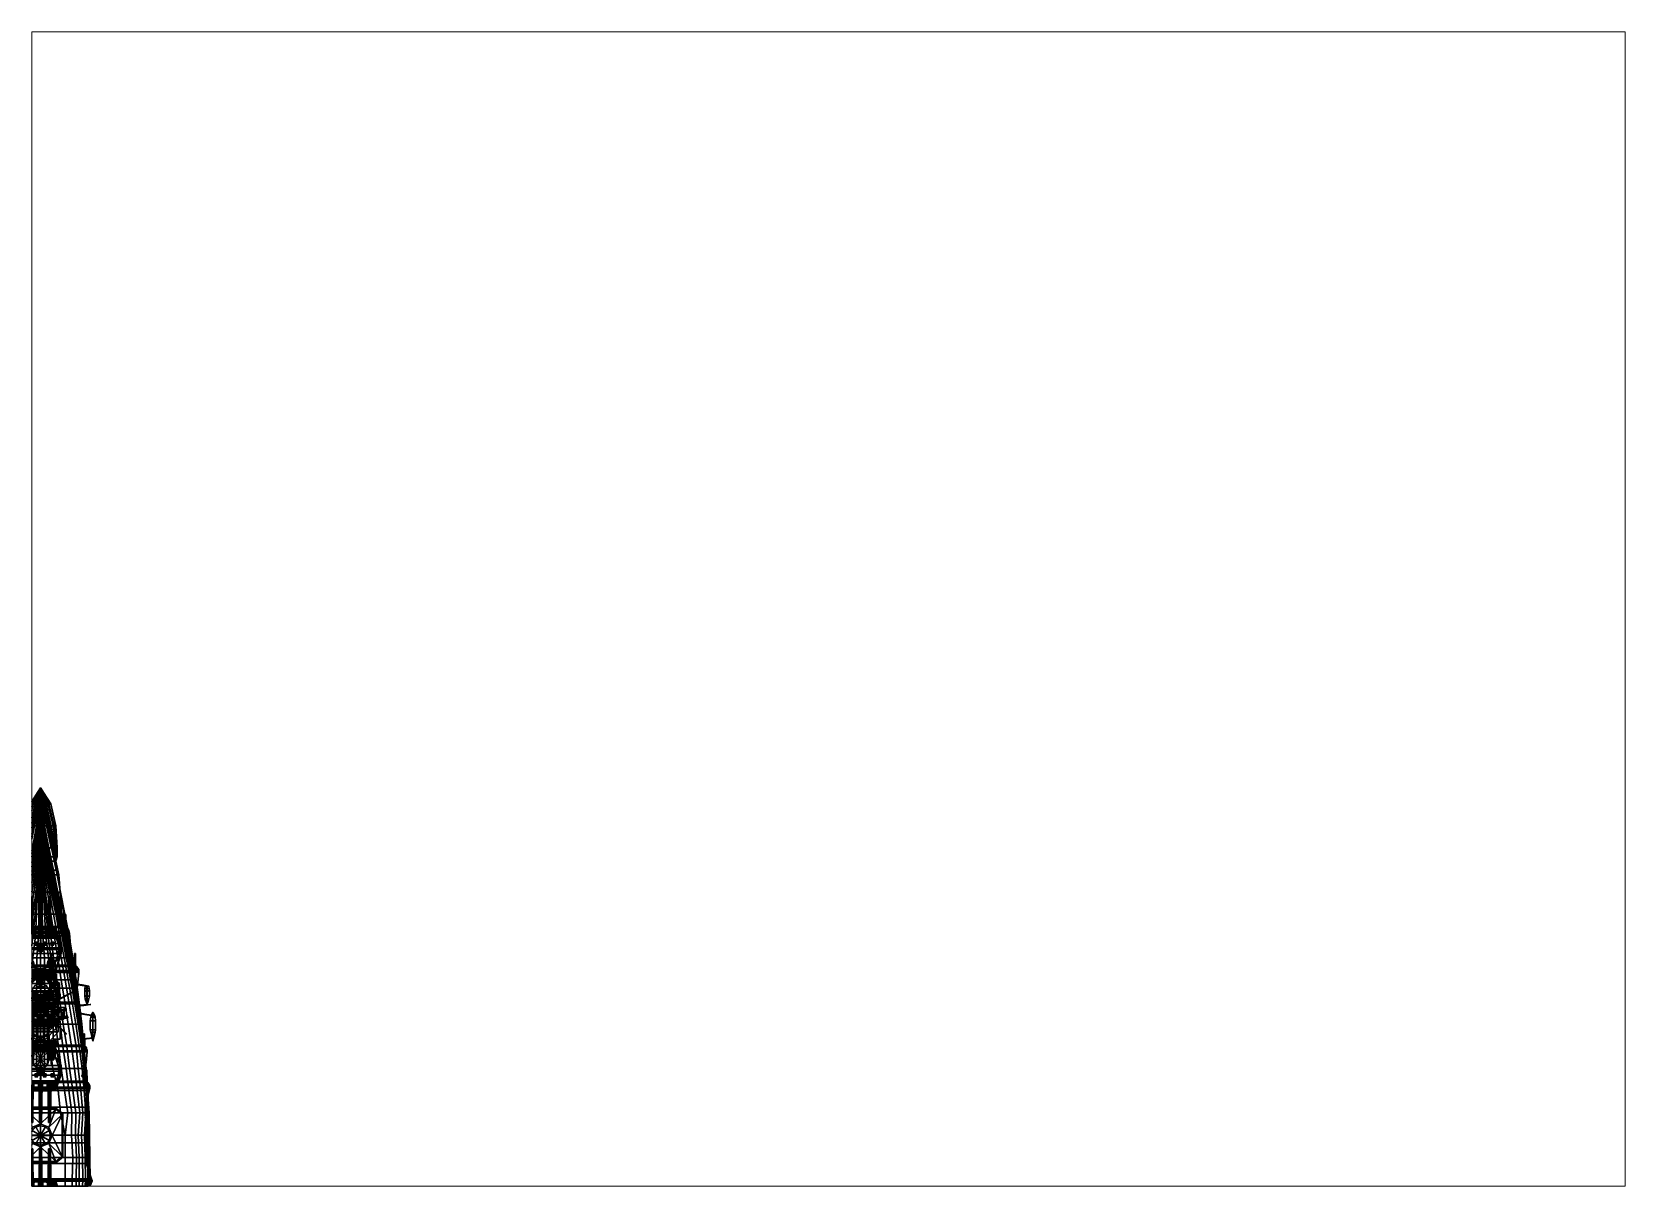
# Paper-space layout 'Layout1' of a CAD drawing. Header units: millimetres. Extents: x 28 to 251, y 20 to 181.
# The model-space entities are those that its viewports show. They can reach past a viewport. Long polylines and large blocks are cut down to what shows.
import ezdxf

# ---------------------------------------------------------------- set-up
doc = ezdxf.new("R2010")
doc.units = ezdxf.units.MM
for name, color, linetype in [('barrel', 1, 'Continuous'), ('boats', 1, 'Continuous'), ('citadelle', 3, 'Continuous'), ('gun', 1, 'Continuous'), ('platforms', 6, 'Continuous'), ('railings', 6, 'Continuous'), ('railings_mirrored', 6, 'Continuous'), ('rangefinders', 2, 'Continuous'), ('sleeve', 5, 'Continuous'), ('superstructure', 4, 'Continuous'), ('turret', 2, 'Continuous')]:
    doc.layers.add(name, color=color, linetype=linetype)

msp = doc.modelspace()

# ---------------------------------------------------------------- linework, layer by layer
for points in [[(0, 100.84, 6.08), (0, 100.08, 5.6), (-2.17, 96.6, 5.52), (-2.73, 96.6, 5.91)], [(0, 100.84, 6.08), (0, 100.84, 6.08), (-2.73, 96.6, 5.91), (2.73, 96.6, 5.91)], [(0, 100.08, 5.6), (0, 99.74, 5.4), (-1.91, 96.6, 5.33), (-2.17, 96.6, 5.52)], [(0, 99.74, 5.4), (0, 99.12, 4.96), (-1.44, 96.6, 4.89), (-1.91, 96.6, 5.33)], [(0, 99.12, 4.96), (0, 98.46, 4.44), (-1.06, 96.6, 4.45), (-1.44, 96.6, 4.89)], [(0, 98.46, 4.44), (0, 97.98, 4.01), (-0.77, 96.6, 4.02), (-1.06, 96.6, 4.45)], [(0, 97.98, 4.01), (0, 97.27, 3.21), (-0.38, 96.6, 3.22), (-0.77, 96.6, 4.02)], [(0, 100.8, 6.07), (-0.07, 100.73, 6.07), (-0.07, 100.73, 12.6), (0, 100.8, 12.6)], [(0, 100.66, 12.6), (0.07, 100.73, 12.6), (0, 100.8, 12.6), (-0.07, 100.73, 12.6)], [(-0.07, 100.73, 6.07), (0, 100.66, 6.07), (0, 100.66, 12.6), (-0.07, 100.73, 12.6)], [(2.73, 96.6, 5.91), (2.17, 96.6, 5.52), (0, 100.08, 5.6), (0, 100.84, 6.08)], [(0.07, 100.73, 6.07), (0, 100.8, 6.07), (0, 100.8, 12.6), (0.07, 100.73, 12.6)], [(0, 100.66, 6.07), (0.07, 100.73, 6.07), (0.07, 100.73, 12.6), (0, 100.66, 12.6)], [(2.17, 96.6, 5.52), (1.91, 96.6, 5.33), (0, 99.74, 5.4), (0, 100.08, 5.6)], [(1.91, 96.6, 5.33), (1.44, 96.6, 4.89), (0, 99.12, 4.96), (0, 99.74, 5.4)], [(1.44, 96.6, 4.89), (1.06, 96.6, 4.45), (0, 98.46, 4.44), (0, 99.12, 4.96)], [(1.06, 96.6, 4.45), (0.77, 96.6, 4.02), (0, 97.98, 4.01), (0, 98.46, 4.44)], [(0.77, 96.6, 4.02), (0.38, 96.6, 3.22), (0, 97.27, 3.21), (0, 97.98, 4.01)], [(-2.73, 96.6, 5.91), (-2.17, 96.6, 5.52), (-3.64, 90.71, 5.51), (-4.04, 90.71, 5.76)], [(2.73, 96.6, 5.91), (-2.73, 96.6, 5.91), (-4.04, 90.71, 5.76), (4.04, 90.71, 5.76)], [(-2.17, 96.6, 5.52), (-1.91, 96.6, 5.33), (-3.36, 90.71, 5.32), (-3.64, 90.71, 5.51)], [(-1.91, 96.6, 5.33), (-1.44, 96.6, 4.89), (-2.85, 90.71, 4.88), (-3.36, 90.71, 5.32)], [(-1.44, 96.6, 4.89), (-1.06, 96.6, 4.45), (-2.51, 90.71, 4.44), (-2.85, 90.71, 4.88)], [(-1.06, 96.6, 4.45), (-0.77, 96.6, 4.02), (-2.25, 90.71, 4.01), (-2.51, 90.71, 4.44)], [(-0.77, 96.6, 4.02), (-0.38, 96.6, 3.22), (-1.92, 90.71, 3.21), (-2.25, 90.71, 4.01)], [(-0.38, 96.6, 3.22), (-0.2, 96.6, 2.55), (-1.73, 90.71, 2.54), (-1.92, 90.71, 3.21)], [(-0.09, 96.6, 1.91), (-0.09, 96.6, 1.91), (-1.76, 90.71, 1.9), (-1.59, 90.71, 1.9)], [(-0.09, 96.6, 1.91), (-0.09, 96.6, 1.91), (-1.06, 90.71, -2.09), (-1.76, 90.71, 1.9)], [(-0.2, 96.6, 2.55), (-0.09, 96.6, 1.91), (-1.59, 90.71, 1.9), (-1.73, 90.71, 2.54)], [(-0.2, 96.6, -0.02), (-0.2, 96.6, -0.14), (-0.92, 90.71, -3.04), (-1.06, 90.71, -2.09)], [(-0.2, 96.6, 0.62), (-0.2, 96.6, -0.02), (-1.06, 90.71, -2.09)], [(-0.2, 96.6, -0.14), (-0.2, 96.6, -0.59), (-0.72, 90.71, -3.26), (-0.92, 90.71, -3.04)], [(-0.2, 96.6, -0.59), (-0.2, 96.6, -0.83), (-0.38, 90.71, -4.64), (-0.72, 90.71, -3.26)], [(0, 97.27, 3.21), (0, 96.89, 2.55), (-0.2, 96.6, 2.55), (-0.38, 96.6, 3.22)], [(-0.2, 96.6, -0.83), (-0.2, 96.6, -1.23), (-0.09, 90.71, -5.83), (-0.38, 90.71, -4.64)], [(0, 97.21, -0.02), (0, 97.24, -0.14), (-0.2, 96.6, -0.14), (-0.2, 96.6, -0.02)], [(0, 97.24, -0.14), (0, 97.24, -0.59), (-0.2, 96.6, -0.59), (-0.2, 96.6, -0.14)], [(0, 97.24, -0.59), (0, 97.12, -0.83), (-0.2, 96.6, -0.83), (-0.2, 96.6, -0.59)], [(0, 97.06, 0.62), (0, 97.21, -0.02), (-0.2, 96.6, -0.02), (-0.2, 96.6, 0.62)], [(0, 97.12, -0.83), (0, 96.8, -1.23), (-0.2, 96.6, -1.23), (-0.2, 96.6, -0.83)], [(0, 96.71, 1.91), (0, 97.06, 0.62), (-0.2, 96.6, 0.62), (-0.09, 96.6, 1.91)], [(0, 96.89, 2.55), (0, 96.71, 1.91), (-0.09, 96.6, 1.91), (-0.2, 96.6, 2.55)], [(0, 96.8, -1.23), (0, 96.6, -1.48), (0, 96.6, -1.48), (-0.2, 96.6, -1.23)], [(-0.2, 96.6, -1.23), (0, 96.6, -1.48), (0, 90.71, -6.05), (-0.09, 90.71, -5.83)], [(0.38, 96.6, 3.22), (0.2, 96.6, 2.55), (0, 96.89, 2.55), (0, 97.27, 3.21)], [(0.2, 96.6, -0.02), (0.2, 96.6, -0.14), (0, 97.24, -0.14), (0, 97.21, -0.02)], [(0.2, 96.6, -0.14), (0.2, 96.6, -0.59), (0, 97.24, -0.59), (0, 97.24, -0.14)], [(0.2, 96.6, -0.59), (0.2, 96.6, -0.83), (0, 97.12, -0.83), (0, 97.24, -0.59)], [(0.2, 96.6, 0.62), (0.2, 96.6, -0.02), (0, 97.21, -0.02), (0, 97.06, 0.62)], [(0.2, 96.6, -0.83), (0.2, 96.6, -1.23), (0, 96.8, -1.23), (0, 97.12, -0.83)], [(0.09, 96.6, 1.91), (0.2, 96.6, 0.62), (0, 97.06, 0.62), (0, 96.71, 1.91)], [(0.2, 96.6, 2.55), (0.09, 96.6, 1.91), (0, 96.71, 1.91), (0, 96.89, 2.55)], [(0.2, 96.6, -1.23), (0, 96.6, -1.48), (0, 96.6, -1.48), (0, 96.8, -1.23)], [(0.09, 90.71, -5.83), (0, 90.71, -6.05), (0, 96.6, -1.48), (0.2, 96.6, -1.23)], [(1.73, 90.71, 2.54), (1.59, 90.71, 1.9), (0.09, 96.6, 1.91), (0.2, 96.6, 2.55)], [(1.59, 90.71, 1.9), (1.76, 90.71, 1.9), (0.09, 96.6, 1.91)], [(1.76, 90.71, 1.9), (1.06, 90.71, -2.09), (0.09, 96.6, 1.91)], [(0.38, 90.71, -4.64), (0.09, 90.71, -5.83), (0.2, 96.6, -1.23), (0.2, 96.6, -0.83)], [(1.06, 90.71, -2.09), (1.06, 90.71, -2.09), (0.2, 96.6, 0.62), (0.09, 96.6, 1.91)], [(1.92, 90.71, 3.21), (1.73, 90.71, 2.54), (0.2, 96.6, 2.55), (0.38, 96.6, 3.22)], [(1.06, 90.71, -2.09), (0.92, 90.71, -3.04), (0.2, 96.6, -0.14), (0.2, 96.6, -0.02)], [(0.72, 90.71, -3.26), (0.38, 90.71, -4.64), (0.2, 96.6, -0.83), (0.2, 96.6, -0.59)], [(0.92, 90.71, -3.04), (0.72, 90.71, -3.26), (0.2, 96.6, -0.59), (0.2, 96.6, -0.14)], [(1.06, 90.71, -2.09), (1.06, 90.71, -2.09), (0.2, 96.6, -0.02), (0.2, 96.6, 0.62)], [(2.25, 90.71, 4.01), (1.92, 90.71, 3.21), (0.38, 96.6, 3.22), (0.77, 96.6, 4.02)], [(2.51, 90.71, 4.44), (2.25, 90.71, 4.01), (0.77, 96.6, 4.02), (1.06, 96.6, 4.45)], [(2.85, 90.71, 4.88), (2.51, 90.71, 4.44), (1.06, 96.6, 4.45), (1.44, 96.6, 4.89)], [(3.36, 90.71, 5.32), (2.85, 90.71, 4.88), (1.44, 96.6, 4.89), (1.91, 96.6, 5.33)], [(3.64, 90.71, 5.51), (3.36, 90.71, 5.32), (1.91, 96.6, 5.33), (2.17, 96.6, 5.52)], [(4.04, 90.71, 5.76), (3.64, 90.71, 5.51), (2.17, 96.6, 5.52), (2.73, 96.6, 5.91)], [(-4.04, 90.71, 5.76), (-3.64, 90.71, 5.51), (-4.27, 84.85, 5.51), (-4.45, 84.85, 5.7)], [(4.04, 90.71, 5.76), (-4.04, 90.71, 5.76), (-4.45, 84.85, 5.7), (4.45, 84.85, 5.7)], [(-3.64, 90.71, 5.51), (-3.36, 90.71, 5.32), (-4.1, 84.85, 5.32), (-4.27, 84.85, 5.51)], [(-3.36, 90.71, 5.32), (-2.85, 90.71, 4.88), (-3.75, 84.85, 4.88), (-4.1, 84.85, 5.32)], [(-2.85, 90.71, 4.88), (-2.51, 90.71, 4.44), (-3.5, 84.85, 4.44), (-3.75, 84.85, 4.88)], [(-2.51, 90.71, 4.44), (-2.25, 90.71, 4.01), (-3.32, 84.85, 4.01), (-3.5, 84.85, 4.44)], [(-2.25, 90.71, 4.01), (-1.92, 90.71, 3.21), (-3.05, 84.85, 3.21), (-3.32, 84.85, 4.01)], [(-1.92, 90.71, 3.21), (-1.73, 90.71, 2.54), (-2.91, 84.85, 2.54), (-3.05, 84.85, 3.21)], [(-1.59, 90.71, 1.9), (-1.76, 90.71, 1.9), (-2.95, 84.85, 1.9), (-2.82, 84.85, 1.9)], [(-1.76, 90.71, 1.9), (-1.06, 90.71, -2.09), (-2.2, 84.85, -2.09), (-2.95, 84.85, 1.9)], [(-1.73, 90.71, 2.54), (-1.59, 90.71, 1.9), (-2.82, 84.85, 1.9), (-2.91, 84.85, 2.54)], [(-1.06, 90.71, -2.09), (-0.92, 90.71, -3.04), (-2.05, 84.85, -3.04), (-2.2, 84.85, -2.09)], [(-0.92, 90.71, -3.04), (-0.72, 90.71, -3.26), (-1.86, 84.85, -3.26), (-2.05, 84.85, -3.04)], [(-0.72, 90.71, -3.26), (-0.38, 90.71, -4.64), (-1.57, 84.85, -4.64), (-1.86, 84.85, -3.26)], [(-0.38, 90.71, -4.64), (-0.09, 90.71, -5.83), (-1.33, 84.85, -5.55), (-1.57, 84.85, -4.64)], [(-0.09, 90.71, -5.83), (-0.09, 90.71, -5.83), (-1.1, 84.85, -6.29), (-1.33, 84.85, -5.55)], [(-0.09, 90.71, -5.83), (-0.09, 90.71, -5.83), (-0.91, 84.85, -6.87), (-1.1, 84.85, -6.29)], [(-0.09, 90.71, -5.83), (-0.09, 90.71, -5.83), (-0.65, 84.85, -7.58), (-0.91, 84.85, -6.87)], [(-0.09, 90.71, -5.83), (-0.09, 90.71, -5.83), (-0.36, 84.85, -8.23), (-0.65, 84.85, -7.58)], [(-0.09, 90.71, -5.83), (-0.09, 90.71, -5.83), (-0.09, 84.85, -8.89), (-0.36, 84.85, -8.23)], [(-0.09, 90.71, -5.83), (0, 90.71, -6.05), (0, 84.85, -8.89), (-0.09, 84.85, -8.89)], [(0.09, 84.85, -8.89), (0, 84.85, -8.89), (0, 90.71, -6.05), (0.09, 90.71, -5.83)], [(1.57, 84.85, -4.64), (1.33, 84.85, -5.55), (0.09, 90.71, -5.83), (0.38, 90.71, -4.64)], [(1.33, 84.85, -5.55), (1.1, 84.85, -6.29), (0.09, 90.71, -5.83)], [(1.1, 84.85, -6.29), (0.91, 84.85, -6.87), (0.09, 90.71, -5.83)], [(0.91, 84.85, -6.87), (0.65, 84.85, -7.58), (0.09, 90.71, -5.83)], [(0.65, 84.85, -7.58), (0.36, 84.85, -8.23), (0.09, 90.71, -5.83)], [(0.36, 84.85, -8.23), (0.09, 84.85, -8.89), (0.09, 90.71, -5.83)], [(1.86, 84.85, -3.26), (1.57, 84.85, -4.64), (0.38, 90.71, -4.64), (0.72, 90.71, -3.26)], [(2.05, 84.85, -3.04), (1.86, 84.85, -3.26), (0.72, 90.71, -3.26), (0.92, 90.71, -3.04)], [(2.2, 84.85, -2.09), (2.05, 84.85, -3.04), (0.92, 90.71, -3.04), (1.06, 90.71, -2.09)], [(2.95, 84.85, 1.9), (2.2, 84.85, -2.09), (1.06, 90.71, -2.09), (1.76, 90.71, 1.9)], [(2.91, 84.85, 2.54), (2.82, 84.85, 1.9), (1.59, 90.71, 1.9), (1.73, 90.71, 2.54)], [(2.82, 84.85, 1.9), (2.95, 84.85, 1.9), (1.76, 90.71, 1.9), (1.59, 90.71, 1.9)], [(3.05, 84.85, 3.21), (2.91, 84.85, 2.54), (1.73, 90.71, 2.54), (1.92, 90.71, 3.21)], [(3.32, 84.85, 4.01), (3.05, 84.85, 3.21), (1.92, 90.71, 3.21), (2.25, 90.71, 4.01)], [(3.5, 84.85, 4.44), (3.32, 84.85, 4.01), (2.25, 90.71, 4.01), (2.51, 90.71, 4.44)], [(3.75, 84.85, 4.88), (3.5, 84.85, 4.44), (2.51, 90.71, 4.44), (2.85, 90.71, 4.88)], [(4.1, 84.85, 5.32), (3.75, 84.85, 4.88), (2.85, 90.71, 4.88), (3.36, 90.71, 5.32)], [(4.27, 84.85, 5.51), (4.1, 84.85, 5.32), (3.36, 90.71, 5.32), (3.64, 90.71, 5.51)], [(4.45, 84.85, 5.7), (4.27, 84.85, 5.51), (3.64, 90.71, 5.51), (4.04, 90.71, 5.76)], [(-4.45, 84.85, 5.7), (-4.27, 84.85, 5.51), (-4.27, 82.51, 5.51), (-4.45, 82.51, 5.7)], [(4.45, 84.85, 5.7), (-4.45, 84.85, 5.7), (-4.45, 82.51, 5.7), (4.45, 82.51, 5.7)], [(-4.45, 82.51, 5.7), (-4.27, 82.51, 5.51), (-4.06, 81.35, 4.59)], [(4.45, 82.51, 5.7), (-4.45, 82.51, 5.7), (-4.06, 81.35, 4.59), (4.06, 81.35, 4.59)], [(-4.27, 84.85, 5.51), (-4.1, 84.85, 5.32), (-4.1, 82.51, 5.32), (-4.27, 82.51, 5.51)], [(-2.95, 84.85, 1.9), (-2.2, 84.85, -2.09), (-3.4, 78.88, -2.09), (-4.17, 78.88, 1.9)], [(-2.82, 84.85, 1.9), (-2.95, 84.85, 1.9), (-4.17, 78.88, 1.9), (-4.02, 78.88, 1.9)], [(-4.1, 84.85, 5.32), (-3.75, 84.85, 4.88), (-3.75, 82.51, 4.88), (-4.1, 82.51, 5.32)], [(-3.05, 84.85, 3.21), (-2.91, 84.85, 2.54), (-4.06, 81.35, 1.9), (-4.06, 81.35, 3.24)], [(-3.75, 84.85, 4.88), (-3.5, 84.85, 4.44), (-4.06, 81.35, 4.59), (-3.75, 82.51, 4.88)], [(-3.5, 84.85, 4.44), (-3.32, 84.85, 4.01), (-4.06, 81.35, 4.59)], [(-3.32, 84.85, 4.01), (-3.05, 84.85, 3.21), (-4.06, 81.35, 3.24), (-4.06, 81.35, 4.59)], [(-2.91, 84.85, 2.54), (-2.82, 84.85, 1.9), (-4.06, 81.35, 1.9)], [(-2.2, 84.85, -2.09), (-2.05, 84.85, -3.04), (-3.23, 78.88, -3.04), (-3.4, 78.88, -2.09)], [(-2.05, 84.85, -3.04), (-1.86, 84.85, -3.26), (-3.05, 78.88, -3.26), (-3.23, 78.88, -3.04)], [(-1.86, 84.85, -3.26), (-1.57, 84.85, -4.64), (-2.76, 78.88, -4.64), (-3.05, 78.88, -3.26)], [(-1.57, 84.85, -4.64), (-1.33, 84.85, -5.55), (-2.53, 78.88, -5.55), (-2.76, 78.88, -4.64)], [(-1.33, 84.85, -5.55), (-1.1, 84.85, -6.29), (-2.29, 78.88, -6.29), (-2.53, 78.88, -5.55)], [(-1.1, 84.85, -6.29), (-0.91, 84.85, -6.87), (-2.08, 78.88, -6.87), (-2.29, 78.88, -6.29)], [(-0.91, 84.85, -6.87), (-0.65, 84.85, -7.58), (-1.71, 78.88, -7.58), (-2.08, 78.88, -6.87)], [(-0.65, 84.85, -7.58), (-0.65, 84.85, -7.58), (-1.31, 78.88, -8.23), (-1.71, 78.88, -7.58)], [(-0.65, 84.85, -7.58), (-0.65, 84.85, -7.58), (-0.97, 78.88, -8.76), (-1.31, 78.88, -8.23)], [(-0.65, 84.85, -7.58), (-0.65, 84.85, -7.58), (-0.7, 78.88, -9.13), (-0.97, 78.88, -8.76)], [(-0.65, 84.85, -7.58), (-0.65, 84.85, -7.58), (-0.57, 78.88, -9.3), (-0.7, 78.88, -9.13)], [(-0.65, 84.85, -7.58), (-0.36, 84.85, -8.23), (-0.46, 78.88, -9.42), (-0.57, 78.88, -9.3)], [(-0.36, 84.85, -8.23), (-0.09, 84.85, -8.89), (-0.35, 78.88, -9.51), (-0.46, 78.88, -9.42)], [(-0.09, 84.85, -8.89), (0, 84.85, -8.89), (0, 78.88, -9.55), (-0.35, 78.88, -9.51)], [(0.35, 78.88, -9.51), (0, 78.88, -9.55), (0, 84.85, -8.89), (0.09, 84.85, -8.89)], [(0.46, 78.88, -9.42), (0.35, 78.88, -9.51), (0.09, 84.85, -8.89), (0.36, 84.85, -8.23)], [(0.57, 78.88, -9.3), (0.46, 78.88, -9.42), (0.36, 84.85, -8.23), (0.65, 84.85, -7.58)], [(0.7, 78.88, -9.13), (0.57, 78.88, -9.3), (0.65, 84.85, -7.58)], [(2.08, 78.88, -6.87), (1.71, 78.88, -7.58), (0.65, 84.85, -7.58), (0.91, 84.85, -6.87)], [(1.71, 78.88, -7.58), (1.31, 78.88, -8.23), (0.65, 84.85, -7.58)], [(1.31, 78.88, -8.23), (0.97, 78.88, -8.76), (0.65, 84.85, -7.58)], [(0.97, 78.88, -8.76), (0.7, 78.88, -9.13), (0.65, 84.85, -7.58)], [(2.29, 78.88, -6.29), (2.08, 78.88, -6.87), (0.91, 84.85, -6.87), (1.1, 84.85, -6.29)], [(2.53, 78.88, -5.55), (2.29, 78.88, -6.29), (1.1, 84.85, -6.29), (1.33, 84.85, -5.55)], [(2.76, 78.88, -4.64), (2.53, 78.88, -5.55), (1.33, 84.85, -5.55), (1.57, 84.85, -4.64)], [(3.05, 78.88, -3.26), (2.76, 78.88, -4.64), (1.57, 84.85, -4.64), (1.86, 84.85, -3.26)], [(3.23, 78.88, -3.04), (3.05, 78.88, -3.26), (1.86, 84.85, -3.26), (2.05, 84.85, -3.04)], [(3.4, 78.88, -2.09), (3.23, 78.88, -3.04), (2.05, 84.85, -3.04), (2.2, 84.85, -2.09)], [(4.17, 78.88, 1.9), (3.4, 78.88, -2.09), (2.2, 84.85, -2.09), (2.95, 84.85, 1.9)], [(4.02, 78.88, 1.9), (4.17, 78.88, 1.9), (2.95, 84.85, 1.9), (2.82, 84.85, 1.9)], [(4.06, 81.35, 1.9), (4.06, 81.35, 1.9), (2.82, 84.85, 1.9), (2.91, 84.85, 2.54)], [(4.06, 81.35, 3.24), (4.06, 81.35, 1.9), (2.91, 84.85, 2.54), (3.05, 84.85, 3.21)], [(4.06, 81.35, 4.59), (4.06, 81.35, 3.24), (3.05, 84.85, 3.21), (3.32, 84.85, 4.01)], [(4.06, 81.35, 4.59), (4.06, 81.35, 4.59), (3.32, 84.85, 4.01), (3.5, 84.85, 4.44)], [(3.75, 82.51, 4.88), (4.06, 81.35, 4.59), (3.5, 84.85, 4.44), (3.75, 84.85, 4.88)], [(4.1, 82.51, 5.32), (3.75, 82.51, 4.88), (3.75, 84.85, 4.88), (4.1, 84.85, 5.32)], [(4.06, 81.35, 4.59), (4.06, 81.35, 4.59), (3.75, 82.51, 4.88), (4.1, 82.51, 5.32)], [(4.06, 81.35, 4.59), (4.06, 81.35, 4.59), (4.27, 82.51, 5.51), (4.45, 82.51, 5.7)], [(4.06, 81.35, 4.59), (4.06, 81.35, 4.59), (4.1, 82.51, 5.32), (4.27, 82.51, 5.51)], [(4.27, 82.51, 5.51), (4.1, 82.51, 5.32), (4.1, 84.85, 5.32), (4.27, 84.85, 5.51)], [(4.45, 82.51, 5.7), (4.27, 82.51, 5.51), (4.27, 84.85, 5.51), (4.45, 84.85, 5.7)], [(-4.17, 78.88, 1.9), (-3.4, 78.88, -2.09), (-4.58, 73.02, -2.09), (-5.31, 73.02, 1.9)], [(-4.02, 78.88, 1.9), (-4.17, 78.88, 1.9), (-5.31, 73.02, 1.9), (-5.21, 73.02, 1.9)], [(-3.4, 78.88, -2.09), (-3.23, 78.88, -3.04), (-4.42, 73.02, -3.04), (-4.58, 73.02, -2.09)], [(-3.23, 78.88, -3.04), (-3.05, 78.88, -3.26), (-4.25, 73.02, -3.26), (-4.42, 73.02, -3.04)], [(-3.05, 78.88, -3.26), (-2.76, 78.88, -4.64), (-3.98, 73.02, -4.64), (-4.25, 73.02, -3.26)], [(-2.76, 78.88, -4.64), (-2.53, 78.88, -5.55), (-3.75, 73.02, -5.55), (-3.98, 73.02, -4.64)], [(-2.53, 78.88, -5.55), (-2.29, 78.88, -6.29), (-3.53, 73.02, -6.29), (-3.75, 73.02, -5.55)], [(-2.29, 78.88, -6.29), (-2.08, 78.88, -6.87), (-3.26, 73.02, -6.87), (-3.53, 73.02, -6.29)], [(-2.08, 78.88, -6.87), (-1.71, 78.88, -7.58), (-2.85, 73.02, -7.58), (-3.26, 73.02, -6.87)], [(-1.71, 78.88, -7.58), (-1.31, 78.88, -8.23), (-2.36, 73.02, -8.23), (-2.85, 73.02, -7.58)], [(-1.31, 78.88, -8.23), (-0.97, 78.88, -8.76), (-1.81, 73.02, -8.76), (-2.36, 73.02, -8.23)], [(-0.97, 78.88, -8.76), (-0.7, 78.88, -9.13), (-1.28, 73.02, -9.13), (-1.81, 73.02, -8.76)], [(-0.7, 78.88, -9.13), (-0.57, 78.88, -9.3), (-1.03, 73.02, -9.3), (-1.28, 73.02, -9.13)], [(-0.57, 78.88, -9.3), (-0.46, 78.88, -9.42), (-0.8, 73.02, -9.42), (-1.03, 73.02, -9.3)], [(-0.46, 78.88, -9.42), (-0.35, 78.88, -9.51), (-0.44, 73.02, -9.51), (-0.8, 73.02, -9.42)], [(-0.35, 78.88, -9.51), (0, 78.88, -9.55), (0, 73.02, -9.55), (-0.44, 73.02, -9.51)], [(0.44, 73.02, -9.51), (0, 73.02, -9.55), (0, 78.88, -9.55), (0.35, 78.88, -9.51)], [(0.8, 73.02, -9.42), (0.44, 73.02, -9.51), (0.35, 78.88, -9.51), (0.46, 78.88, -9.42)], [(1.03, 73.02, -9.3), (0.8, 73.02, -9.42), (0.46, 78.88, -9.42), (0.57, 78.88, -9.3)], [(1.28, 73.02, -9.13), (1.03, 73.02, -9.3), (0.57, 78.88, -9.3), (0.7, 78.88, -9.13)], [(1.81, 73.02, -8.76), (1.28, 73.02, -9.13), (0.7, 78.88, -9.13), (0.97, 78.88, -8.76)], [(2.36, 73.02, -8.23), (1.81, 73.02, -8.76), (0.97, 78.88, -8.76), (1.31, 78.88, -8.23)], [(2.85, 73.02, -7.58), (2.36, 73.02, -8.23), (1.31, 78.88, -8.23), (1.71, 78.88, -7.58)], [(3.26, 73.02, -6.87), (2.85, 73.02, -7.58), (1.71, 78.88, -7.58), (2.08, 78.88, -6.87)], [(3.53, 73.02, -6.29), (3.26, 73.02, -6.87), (2.08, 78.88, -6.87), (2.29, 78.88, -6.29)], [(3.75, 73.02, -5.55), (3.53, 73.02, -6.29), (2.29, 78.88, -6.29), (2.53, 78.88, -5.55)], [(3.98, 73.02, -4.64), (3.75, 73.02, -5.55), (2.53, 78.88, -5.55), (2.76, 78.88, -4.64)], [(4.25, 73.02, -3.26), (3.98, 73.02, -4.64), (2.76, 78.88, -4.64), (3.05, 78.88, -3.26)], [(4.42, 73.02, -3.04), (4.25, 73.02, -3.26), (3.05, 78.88, -3.26), (3.23, 78.88, -3.04)], [(4.58, 73.02, -2.09), (4.42, 73.02, -3.04), (3.23, 78.88, -3.04), (3.4, 78.88, -2.09)], [(5.31, 73.02, 1.9), (4.58, 73.02, -2.09), (3.4, 78.88, -2.09), (4.17, 78.88, 1.9)], [(5.21, 73.02, 1.9), (5.31, 73.02, 1.9), (4.17, 78.88, 1.9), (4.02, 78.88, 1.9)], [(-4.58, 73.02, -2.09), (-4.42, 73.02, -3.04), (-5.57, 67.21, -3.04), (-5.75, 67.21, -2.09)], [(-4.42, 73.02, -3.04), (-4.25, 73.02, -3.26), (-5.41, 67.21, -3.26), (-5.57, 67.21, -3.04)], [(-4.25, 73.02, -3.26), (-3.98, 73.02, -4.64), (-5.2, 67.21, -4.64), (-5.41, 67.21, -3.26)], [(-3.98, 73.02, -4.64), (-3.75, 73.02, -5.55), (-4.98, 67.21, -5.55), (-5.2, 67.21, -4.64)], [(-3.75, 73.02, -5.55), (-3.53, 73.02, -6.29), (-4.72, 67.21, -6.29), (-4.98, 67.21, -5.55)], [(-3.53, 73.02, -6.29), (-3.26, 73.02, -6.87), (-4.44, 67.21, -6.87), (-4.72, 67.21, -6.29)], [(-3.26, 73.02, -6.87), (-2.85, 73.02, -7.58), (-4.04, 67.21, -7.58), (-4.44, 67.21, -6.87)], [(-2.85, 73.02, -7.58), (-2.36, 73.02, -8.23), (-3.42, 67.21, -8.23), (-4.04, 67.21, -7.58)], [(-2.36, 73.02, -8.23), (-1.81, 73.02, -8.76), (-2.71, 67.21, -8.76), (-3.42, 67.21, -8.23)], [(-1.81, 73.02, -8.76), (-1.28, 73.02, -9.13), (-1.96, 67.21, -9.13), (-2.71, 67.21, -8.76)], [(-1.28, 73.02, -9.13), (-1.03, 73.02, -9.3), (-1.47, 67.21, -9.3), (-1.96, 67.21, -9.13)], [(-1.03, 73.02, -9.3), (-0.8, 73.02, -9.42), (-1.08, 67.21, -9.42), (-1.47, 67.21, -9.3)], [(-0.8, 73.02, -9.42), (-0.44, 73.02, -9.51), (-0.44, 67.21, -9.51), (-1.08, 67.21, -9.42)], [(-0.44, 73.02, -9.51), (0, 73.02, -9.55), (0, 67.21, -9.55), (-0.44, 67.21, -9.51)], [(0.44, 67.21, -9.51), (0, 67.21, -9.55), (0, 73.02, -9.55), (0.44, 73.02, -9.51)], [(1.08, 67.21, -9.42), (0.44, 67.21, -9.51), (0.44, 73.02, -9.51), (0.8, 73.02, -9.42)], [(1.47, 67.21, -9.3), (1.08, 67.21, -9.42), (0.8, 73.02, -9.42), (1.03, 73.02, -9.3)], [(1.96, 67.21, -9.13), (1.47, 67.21, -9.3), (1.03, 73.02, -9.3), (1.28, 73.02, -9.13)], [(2.71, 67.21, -8.76), (1.96, 67.21, -9.13), (1.28, 73.02, -9.13), (1.81, 73.02, -8.76)], [(3.42, 67.21, -8.23), (2.71, 67.21, -8.76), (1.81, 73.02, -8.76), (2.36, 73.02, -8.23)], [(4.04, 67.21, -7.58), (3.42, 67.21, -8.23), (2.36, 73.02, -8.23), (2.85, 73.02, -7.58)], [(4.44, 67.21, -6.87), (4.04, 67.21, -7.58), (2.85, 73.02, -7.58), (3.26, 73.02, -6.87)], [(4.72, 67.21, -6.29), (4.44, 67.21, -6.87), (3.26, 73.02, -6.87), (3.53, 73.02, -6.29)], [(4.98, 67.21, -5.55), (4.72, 67.21, -6.29), (3.53, 73.02, -6.29), (3.75, 73.02, -5.55)], [(5.2, 67.21, -4.64), (4.98, 67.21, -5.55), (3.75, 73.02, -5.55), (3.98, 73.02, -4.64)], [(5.41, 67.21, -3.26), (5.2, 67.21, -4.64), (3.98, 73.02, -4.64), (4.25, 73.02, -3.26)], [(5.57, 67.21, -3.04), (5.41, 67.21, -3.26), (4.25, 73.02, -3.26), (4.42, 73.02, -3.04)], [(5.75, 67.21, -2.09), (5.57, 67.21, -3.04), (4.42, 73.02, -3.04), (4.58, 73.02, -2.09)], [(6.44, 67.21, 1.89), (5.75, 67.21, -2.09), (4.58, 73.02, -2.09), (5.31, 73.02, 1.9)], [(6.31, 67.21, 1.9), (6.44, 67.21, 1.89), (5.31, 73.02, 1.9), (5.21, 73.02, 1.9)], [(5.69, 67.2, 1.9), (6.31, 67.21, 1.9), (5.26, 72.78, 1.9)], [(-4.72, 67.21, -6.29), (-4.44, 67.21, -6.87), (-5.65, 61.38, -6.87), (-5.93, 61.38, -6.29)], [(-4.44, 67.21, -6.87), (-4.04, 67.21, -7.58), (-5.16, 61.38, -7.58), (-5.65, 61.38, -6.87)], [(-4.04, 67.21, -7.58), (-3.42, 67.21, -8.23), (-4.47, 61.38, -8.23), (-5.16, 61.38, -7.58)], [(-3.42, 67.21, -8.23), (-2.71, 67.21, -8.76), (-3.61, 61.38, -8.76), (-4.47, 61.38, -8.23)], [(-2.71, 67.21, -8.76), (-1.96, 67.21, -9.13), (-2.71, 61.38, -9.13), (-3.61, 61.38, -8.76)], [(-1.96, 67.21, -9.13), (-1.47, 67.21, -9.3), (-2.04, 61.38, -9.3), (-2.71, 61.38, -9.13)], [(-1.47, 67.21, -9.3), (-1.08, 67.21, -9.42), (-1.38, 61.38, -9.42), (-2.04, 61.38, -9.3)], [(-1.08, 67.21, -9.42), (-0.44, 67.21, -9.51), (-0.6, 61.38, -9.51), (-1.38, 61.38, -9.42)], [(-0.44, 67.21, -9.51), (0, 67.21, -9.55), (0, 61.38, -9.55), (-0.6, 61.38, -9.51)], [(0.6, 61.38, -9.51), (0, 61.38, -9.55), (0, 67.21, -9.55), (0.44, 67.21, -9.51)], [(1.38, 61.38, -9.42), (0.6, 61.38, -9.51), (0.44, 67.21, -9.51), (1.08, 67.21, -9.42)], [(2.04, 61.38, -9.3), (1.38, 61.38, -9.42), (1.08, 67.21, -9.42), (1.47, 67.21, -9.3)], [(2.71, 61.38, -9.13), (2.04, 61.38, -9.3), (1.47, 67.21, -9.3), (1.96, 67.21, -9.13)], [(3.61, 61.38, -8.76), (2.71, 61.38, -9.13), (1.96, 67.21, -9.13), (2.71, 67.21, -8.76)], [(4.47, 61.38, -8.23), (3.61, 61.38, -8.76), (2.71, 67.21, -8.76), (3.42, 67.21, -8.23)], [(5.16, 61.38, -7.58), (4.47, 61.38, -8.23), (3.42, 67.21, -8.23), (4.04, 67.21, -7.58)], [(5.65, 61.38, -6.87), (5.16, 61.38, -7.58), (4.04, 67.21, -7.58), (4.44, 67.21, -6.87)], [(5.93, 61.38, -6.29), (5.65, 61.38, -6.87), (4.44, 67.21, -6.87), (4.72, 67.21, -6.29)], [(6.19, 61.38, -5.55), (5.93, 61.38, -6.29), (4.72, 67.21, -6.29), (4.98, 67.21, -5.55)], [(6.37, 61.38, -4.64), (6.19, 61.38, -5.55), (4.98, 67.21, -5.55), (5.2, 67.21, -4.64)], [(6.55, 61.38, -3.26), (6.37, 61.38, -4.64), (5.2, 67.21, -4.64), (5.41, 67.21, -3.26)], [(6.77, 61.38, -3.04), (6.55, 61.38, -3.26), (5.41, 67.21, -3.26), (5.57, 67.21, -3.04)], [(6.97, 61.38, -2.09), (6.77, 61.38, -3.04), (5.57, 67.21, -3.04), (5.75, 67.21, -2.09)], [(5.97, 63.94, 1.9), (6.26, 63.94, 1.9), (6.31, 67.21, 1.9), (5.69, 67.2, 1.9)], [(7.57, 61.38, 1.87), (6.97, 61.38, -2.09), (5.75, 67.21, -2.09), (6.44, 67.21, 1.89)], [(6.26, 63.94, 1.9), (6.57, 63.84, 1.9), (6.31, 67.21, 1.9)], [(7.33, 61.38, 1.9), (7.57, 61.38, 1.87), (6.44, 67.21, 1.89), (6.31, 67.21, 1.9)], [(6.57, 63.84, 1.9), (6.93, 63.64, 1.9), (6.31, 67.21, 1.9)], [(-4.47, 61.38, -8.23), (-3.61, 61.38, -8.76), (-4.55, 55.53, -8.76), (-5.48, 55.53, -8.23)], [(-3.61, 61.38, -8.76), (-2.71, 61.38, -9.13), (-3.44, 55.53, -9.13), (-4.55, 55.53, -8.76)], [(-2.71, 61.38, -9.13), (-2.04, 61.38, -9.3), (-2.71, 55.53, -9.3), (-3.44, 55.53, -9.13)], [(-2.04, 61.38, -9.3), (-1.38, 61.38, -9.42), (-2.1, 55.53, -9.42), (-2.71, 55.53, -9.3)], [(-1.38, 61.38, -9.42), (-0.6, 61.38, -9.51), (-1.03, 55.53, -9.51), (-2.1, 55.53, -9.42)], [(-0.6, 61.38, -9.51), (0, 61.38, -9.55), (0, 55.53, -9.55), (-1.03, 55.53, -9.51)], [(1.03, 55.53, -9.51), (0, 55.53, -9.55), (0, 61.38, -9.55), (0.6, 61.38, -9.51)], [(2.11, 55.53, -9.42), (1.03, 55.53, -9.51), (0.6, 61.38, -9.51), (1.38, 61.38, -9.42)], [(2.71, 55.53, -9.3), (2.11, 55.53, -9.42), (1.38, 61.38, -9.42), (2.04, 61.38, -9.3)], [(3.44, 55.53, -9.13), (2.71, 55.53, -9.3), (2.04, 61.38, -9.3), (2.71, 61.38, -9.13)], [(4.55, 55.53, -8.76), (3.44, 55.53, -9.13), (2.71, 61.38, -9.13), (3.61, 61.38, -8.76)], [(5.48, 55.53, -8.23), (4.55, 55.53, -8.76), (3.61, 61.38, -8.76), (4.47, 61.38, -8.23)], [(6.26, 55.53, -7.58), (5.48, 55.53, -8.23), (4.47, 61.38, -8.23), (5.16, 61.38, -7.58)], [(6.8, 55.53, -6.87), (6.26, 55.53, -7.58), (5.16, 61.38, -7.58), (5.65, 61.38, -6.87)], [(7.08, 55.53, -6.29), (6.8, 55.53, -6.87), (5.65, 61.38, -6.87), (5.93, 61.38, -6.29)], [(7.34, 55.53, -5.55), (7.08, 55.53, -6.29), (5.93, 61.38, -6.29), (6.19, 61.38, -5.55)], [(7.52, 55.53, -4.64), (7.34, 55.53, -5.55), (6.19, 61.38, -5.55), (6.37, 61.38, -4.64)], [(7.7, 55.53, -3.26), (7.52, 55.53, -4.64), (6.37, 61.38, -4.64), (6.55, 61.38, -3.26)], [(7.91, 55.53, -3.04), (7.7, 55.53, -3.26), (6.55, 61.38, -3.26), (6.77, 61.38, -3.04)], [(8.08, 55.53, -2.09), (7.91, 55.53, -3.04), (6.77, 61.38, -3.04), (6.97, 61.38, -2.09)], [(8.56, 55.53, 1.84), (8.08, 55.53, -2.09), (6.97, 61.38, -2.09), (7.57, 61.38, 1.87)], [(8.32, 55.53, 1.9), (8.56, 55.53, 1.84), (7.57, 61.38, 1.87), (7.33, 61.38, 1.9)], [(-4.55, 55.53, -8.76), (-3.44, 55.53, -9.13), (-4.32, 49.67, -9.13), (-5.47, 49.67, -8.76)], [(-3.44, 55.53, -9.13), (-2.71, 55.53, -9.3), (-3.44, 49.67, -9.3), (-4.32, 49.67, -9.13)], [(-2.71, 55.53, -9.3), (-2.1, 55.53, -9.42), (-2.64, 49.67, -9.42), (-3.44, 49.67, -9.3)], [(-2.1, 55.53, -9.42), (-1.03, 55.53, -9.51), (-1.03, 49.67, -9.51), (-2.64, 49.67, -9.42)], [(-1.03, 55.53, -9.51), (0, 55.53, -9.55), (0, 49.67, -9.55), (-1.03, 49.67, -9.51)], [(1.03, 49.67, -9.51), (0, 49.67, -9.55), (0, 55.53, -9.55), (1.03, 55.53, -9.51)], [(2.64, 49.67, -9.42), (1.03, 49.67, -9.51), (1.03, 55.53, -9.51), (2.11, 55.53, -9.42)], [(3.44, 49.67, -9.3), (2.64, 49.67, -9.42), (2.11, 55.53, -9.42), (2.71, 55.53, -9.3)], [(4.32, 49.67, -9.13), (3.44, 49.67, -9.3), (2.71, 55.53, -9.3), (3.44, 55.53, -9.13)], [(5.47, 49.67, -8.76), (4.32, 49.67, -9.13), (3.44, 55.53, -9.13), (4.55, 55.53, -8.76)], [(6.51, 49.67, -8.23), (5.47, 49.67, -8.76), (4.55, 55.53, -8.76), (5.48, 55.53, -8.23)], [(7.35, 49.67, -7.58), (6.51, 49.67, -8.23), (5.48, 55.53, -8.23), (6.26, 55.53, -7.58)], [(7.94, 49.67, -6.87), (7.35, 49.67, -7.58), (6.26, 55.53, -7.58), (6.8, 55.53, -6.87)], [(8.25, 49.67, -6.29), (7.94, 49.67, -6.87), (6.8, 55.53, -6.87), (7.08, 55.53, -6.29)], [(8.47, 49.67, -5.55), (8.25, 49.67, -6.29), (7.08, 55.53, -6.29), (7.34, 55.53, -5.55)], [(8.66, 49.67, -4.64), (8.47, 49.67, -5.55), (7.34, 55.53, -5.55), (7.52, 55.53, -4.64)], [(8.76, 49.67, -3.26), (8.66, 49.67, -4.64), (7.52, 55.53, -4.64), (7.7, 55.53, -3.26)], [(8.97, 49.67, -3.04), (8.76, 49.67, -3.26), (7.7, 55.53, -3.26), (7.91, 55.53, -3.04)], [(9.1, 49.67, -2.09), (8.97, 49.67, -3.04), (7.91, 55.53, -3.04), (8.08, 55.53, -2.09)], [(9.49, 49.67, 1.83), (9.1, 49.67, -2.09), (8.08, 55.53, -2.09), (8.56, 55.53, 1.84)], [(8.64, 53.54, 1.9), (8.32, 55.53, 1.9), (8.11, 56.77, 1.9), (8.37, 53.6, 1.9)], [(9.26, 49.67, 1.9), (9.49, 49.67, 1.83), (8.56, 55.53, 1.84), (8.32, 55.53, 1.9)], [(-5.47, 49.67, -8.76), (-4.32, 49.67, -9.13), (-5.1, 43.74, -9.13), (-6.47, 43.74, -8.76)], [(-4.32, 49.67, -9.13), (-3.44, 49.67, -9.3), (-4.29, 43.74, -9.3), (-5.1, 43.74, -9.13)], [(-3.44, 49.67, -9.3), (-2.64, 49.67, -9.42), (-3.31, 43.74, -9.42), (-4.29, 43.74, -9.3)], [(-2.64, 49.67, -9.42), (-1.03, 49.67, -9.51), (-1.23, 43.74, -9.51), (-3.31, 43.74, -9.42)], [(-1.03, 49.67, -9.51), (0, 49.67, -9.55), (0, 43.74, -9.55), (-1.23, 43.74, -9.51)], [(1.23, 43.74, -9.51), (0, 43.74, -9.55), (0, 49.67, -9.55), (1.03, 49.67, -9.51)], [(3.31, 43.74, -9.42), (1.23, 43.74, -9.51), (1.03, 49.67, -9.51), (2.64, 49.67, -9.42)], [(4.29, 43.74, -9.3), (3.31, 43.74, -9.42), (2.64, 49.67, -9.42), (3.44, 49.67, -9.3)], [(5.1, 43.74, -9.13), (4.29, 43.74, -9.3), (3.44, 49.67, -9.3), (4.32, 49.67, -9.13)], [(6.47, 43.74, -8.76), (5.1, 43.74, -9.13), (4.32, 49.67, -9.13), (5.47, 49.67, -8.76)], [(7.54, 43.74, -8.23), (6.47, 43.74, -8.76), (5.47, 49.67, -8.76), (6.51, 49.67, -8.23)], [(8.45, 43.74, -7.58), (7.54, 43.74, -8.23), (6.51, 49.67, -8.23), (7.35, 49.67, -7.58)], [(9.06, 43.74, -6.87), (8.45, 43.74, -7.58), (7.35, 49.67, -7.58), (7.94, 49.67, -6.87)], [(9.37, 43.74, -6.29), (9.06, 43.74, -6.87), (7.94, 49.67, -6.87), (8.25, 49.67, -6.29)], [(9.57, 43.74, -5.55), (9.37, 43.74, -6.29), (8.25, 49.67, -6.29), (8.47, 49.67, -5.55)], [(9.68, 43.74, -4.67), (9.57, 43.74, -5.55), (8.47, 49.67, -5.55), (8.66, 49.67, -4.64)], [(9.77, 43.74, -3.26), (9.68, 43.74, -4.67), (8.66, 49.67, -4.64), (8.76, 49.67, -3.26)], [(9.94, 43.74, -3.04), (9.77, 43.74, -3.26), (8.76, 49.67, -3.26), (8.97, 49.67, -3.04)], [(10.05, 43.74, -2.09), (9.94, 43.74, -3.04), (8.97, 49.67, -3.04), (9.1, 49.67, -2.09)], [(10.3, 43.74, 1.8), (10.05, 43.74, -2.09), (9.1, 49.67, -2.09), (9.49, 49.67, 1.83)], [(10.1, 43.74, 1.9), (10.3, 43.74, 1.8), (9.49, 49.67, 1.83), (9.26, 49.67, 1.9)], [(9.94, 48.53, 2.39), (9.86, 48.45, 2.39), (9.86, 48.45, 6.02), (9.94, 48.53, 6.02)], [(9.94, 48.53, 6.02), (9.86, 48.45, 6.02), (11.05, 48.29, 7.02), (11.11, 48.35, 7.02)], [(9.86, 48.45, 2.39), (9.94, 48.37, 2.39), (9.94, 48.37, 6.02), (9.86, 48.45, 6.02)], [(9.86, 48.45, 6.02), (9.94, 48.37, 6.02), (11.11, 48.23, 7.02), (11.05, 48.29, 7.02)], [(10.02, 48.45, 2.39), (9.94, 48.53, 2.39), (9.94, 48.53, 6.02), (10.02, 48.45, 6.02)], [(10.02, 48.45, 6.02), (9.94, 48.53, 6.02), (11.11, 48.35, 7.02), (11.17, 48.29, 7.02)], [(9.94, 48.37, 2.39), (10.02, 48.45, 2.39), (10.02, 48.45, 6.02), (9.94, 48.37, 6.02)], [(9.94, 48.37, 6.02), (10.02, 48.45, 6.02), (11.17, 48.29, 7.02), (11.11, 48.23, 7.02)], [(11.11, 48.35, 7.02), (11.05, 48.29, 7.02), (12.82, 47.96, 8.28), (12.87, 48.01, 8.28)], [(11.05, 48.29, 7.02), (11.11, 48.23, 7.02), (12.87, 47.91, 8.28), (12.82, 47.96, 8.28)], [(11.17, 48.29, 7.02), (11.11, 48.35, 7.02), (12.87, 48.01, 8.28), (12.92, 47.96, 8.28)], [(11.11, 48.23, 7.02), (11.17, 48.29, 7.02), (12.92, 47.96, 8.28), (12.87, 47.91, 8.28)], [(12.82, 47.96, 8.28), (12.87, 47.91, 8.28), (12.92, 47.96, 8.28), (12.87, 48.01, 8.28)], [(-5.1, 43.74, -9.13), (-4.29, 43.74, -9.3), (-5.18, 37.87, -9.3), (-6.04, 37.87, -9.13)], [(-4.29, 43.74, -9.3), (-3.31, 43.74, -9.42), (-3.99, 37.87, -9.42), (-5.18, 37.87, -9.3)], [(-3.31, 43.74, -9.42), (-1.23, 43.74, -9.51), (-2.01, 37.87, -9.51), (-3.99, 37.87, -9.42)], [(-1.23, 43.74, -9.51), (0, 43.74, -9.55), (0, 37.87, -9.55), (-2.01, 37.87, -9.51)], [(2.01, 37.87, -9.51), (0, 37.87, -9.55), (0, 43.74, -9.55), (1.23, 43.74, -9.51)], [(3.99, 37.87, -9.42), (2.01, 37.87, -9.51), (1.23, 43.74, -9.51), (3.31, 43.74, -9.42)], [(5.18, 37.87, -9.3), (3.99, 37.87, -9.42), (3.31, 43.74, -9.42), (4.29, 43.74, -9.3)], [(6.04, 37.87, -9.13), (5.18, 37.87, -9.3), (4.29, 43.74, -9.3), (5.1, 43.74, -9.13)], [(7.34, 37.87, -8.76), (6.04, 37.87, -9.13), (5.1, 43.74, -9.13), (6.47, 43.74, -8.76)], [(8.54, 37.87, -8.23), (7.34, 37.87, -8.76), (6.47, 43.74, -8.76), (7.54, 43.74, -8.23)], [(9.43, 37.87, -7.58), (8.54, 37.87, -8.23), (7.54, 43.74, -8.23), (8.45, 43.74, -7.58)], [(10.05, 37.87, -6.87), (9.43, 37.87, -7.58), (8.45, 43.74, -7.58), (9.06, 43.74, -6.87)], [(10.34, 37.87, -6.29), (10.05, 37.87, -6.87), (9.06, 43.74, -6.87), (9.37, 43.74, -6.29)], [(10.54, 37.87, -5.55), (10.34, 37.87, -6.29), (9.37, 43.74, -6.29), (9.57, 43.74, -5.55)], [(10.61, 37.87, -4.67), (10.54, 37.87, -5.55), (9.57, 43.74, -5.55), (9.68, 43.74, -4.67)], [(10.64, 37.87, -3.26), (10.61, 37.87, -4.67), (9.68, 43.74, -4.67), (9.77, 43.74, -3.26)], [(10.78, 37.87, -3.04), (10.64, 37.87, -3.26), (9.77, 43.74, -3.26), (9.94, 43.74, -3.04)], [(10.89, 37.87, -2.09), (10.78, 37.87, -3.04), (9.94, 43.74, -3.04), (10.05, 43.74, -2.09)], [(10.95, 37.87, 1.77), (10.89, 37.87, -2.09), (10.05, 43.74, -2.09), (10.3, 43.74, 1.8)], [(10.76, 37.87, 1.9), (10.95, 37.87, 1.77), (10.3, 43.74, 1.8), (10.1, 43.74, 1.9)], [(10.37, 42.93, 6.02), (10.29, 42.85, 6.02), (11.48, 42.94, 7.02), (11.54, 43, 7.02)], [(10.29, 42.85, 6.02), (10.37, 42.77, 6.02), (11.54, 42.88, 7.02), (11.48, 42.94, 7.02)], [(10.37, 42.93, 2.39), (10.29, 42.85, 2.39), (10.29, 42.85, 6.02), (10.37, 42.93, 6.02)], [(10.29, 42.85, 2.39), (10.37, 42.77, 2.39), (10.37, 42.77, 6.02), (10.29, 42.85, 6.02)], [(10.45, 42.85, 6.02), (10.37, 42.93, 6.02), (11.54, 43, 7.02), (11.6, 42.94, 7.02)], [(10.37, 42.77, 6.02), (10.45, 42.85, 6.02), (11.6, 42.94, 7.02), (11.54, 42.88, 7.02)], [(10.45, 42.85, 2.39), (10.37, 42.93, 2.39), (10.37, 42.93, 6.02), (10.45, 42.85, 6.02)], [(10.37, 42.77, 2.39), (10.45, 42.85, 2.39), (10.45, 42.85, 6.02), (10.37, 42.77, 6.02)], [(11.54, 43, 7.02), (11.48, 42.94, 7.02), (13.25, 43.13, 8.28), (13.3, 43.17, 8.28)], [(11.48, 42.94, 7.02), (11.54, 42.88, 7.02), (13.3, 43.09, 8.28), (13.25, 43.13, 8.28)], [(11.6, 42.94, 7.02), (11.54, 43, 7.02), (13.3, 43.17, 8.28), (13.35, 43.13, 8.28)], [(11.54, 42.88, 7.02), (11.6, 42.94, 7.02), (13.35, 43.13, 8.28), (13.3, 43.09, 8.28)], [(13.25, 43.13, 8.28), (13.3, 43.09, 8.28), (13.35, 43.13, 8.28), (13.3, 43.17, 8.28)], [(10.59, 40.78, 6.02), (10.51, 40.7, 6.02), (11.7, 40.54, 7.02), (11.76, 40.6, 7.02)], [(10.59, 40.78, 2.39), (10.51, 40.7, 2.39), (10.51, 40.7, 6.02), (10.59, 40.78, 6.02)], [(10.51, 40.7, 6.02), (10.59, 40.62, 6.02), (11.76, 40.48, 7.02), (11.7, 40.54, 7.02)], [(10.51, 40.7, 2.39), (10.59, 40.62, 2.39), (10.59, 40.62, 6.02), (10.51, 40.7, 6.02)], [(10.67, 40.7, 6.02), (10.59, 40.78, 6.02), (11.76, 40.6, 7.02), (11.82, 40.54, 7.02)], [(10.67, 40.7, 2.39), (10.59, 40.78, 2.39), (10.59, 40.78, 6.02), (10.67, 40.7, 6.02)], [(10.59, 40.62, 6.02), (10.67, 40.7, 6.02), (11.82, 40.54, 7.02), (11.76, 40.48, 7.02)], [(10.59, 40.62, 2.39), (10.67, 40.7, 2.39), (10.67, 40.7, 6.02), (10.59, 40.62, 6.02)], [(11.76, 40.6, 7.02), (11.7, 40.54, 7.02), (13.47, 40.21, 8.28), (13.52, 40.26, 8.28)], [(11.7, 40.54, 7.02), (11.76, 40.48, 7.02), (13.52, 40.16, 8.28), (13.47, 40.21, 8.28)], [(11.82, 40.54, 7.02), (11.76, 40.6, 7.02), (13.52, 40.26, 8.28), (13.57, 40.21, 8.28)], [(11.76, 40.48, 7.02), (11.82, 40.54, 7.02), (13.57, 40.21, 8.28), (13.52, 40.16, 8.28)], [(13.47, 40.21, 8.28), (13.52, 40.16, 8.28), (13.57, 40.21, 8.28), (13.52, 40.26, 8.28)], [(-5.18, 37.87, -9.3), (-3.99, 37.87, -9.42), (-4.76, 31.98, -9.42), (-5.91, 31.98, -9.3)], [(-3.99, 37.87, -9.42), (-2.01, 37.87, -9.51), (-2.49, 31.98, -9.51), (-4.76, 31.98, -9.42)], [(-2.01, 37.87, -9.51), (0, 37.87, -9.55), (0, 31.98, -9.55), (-2.49, 31.98, -9.51)], [(2.49, 31.98, -9.51), (0, 31.98, -9.55), (0, 37.87, -9.55), (2.01, 37.87, -9.51)], [(4.76, 31.98, -9.42), (2.49, 31.98, -9.51), (2.01, 37.87, -9.51), (3.99, 37.87, -9.42)], [(5.91, 31.98, -9.3), (4.76, 31.98, -9.42), (3.99, 37.87, -9.42), (5.18, 37.87, -9.3)], [(7, 31.98, -9.13), (5.91, 31.98, -9.3), (5.18, 37.87, -9.3), (6.04, 37.87, -9.13)], [(8.23, 31.98, -8.76), (7, 31.98, -9.13), (6.04, 37.87, -9.13), (7.34, 37.87, -8.76)], [(9.46, 31.98, -8.23), (8.23, 31.98, -8.76), (7.34, 37.87, -8.76), (8.54, 37.87, -8.23)], [(10.3, 31.98, -7.58), (9.46, 31.98, -8.23), (8.54, 37.87, -8.23), (9.43, 37.87, -7.58)], [(10.91, 31.98, -6.87), (10.3, 31.98, -7.58), (9.43, 37.87, -7.58), (10.05, 37.87, -6.87)], [(11.19, 31.98, -6.29), (10.91, 31.98, -6.87), (10.05, 37.87, -6.87), (10.34, 37.87, -6.29)], [(11.34, 31.98, -5.55), (11.19, 31.98, -6.29), (10.34, 37.87, -6.29), (10.54, 37.87, -5.55)], [(11.37, 31.98, -4.75), (11.34, 31.98, -5.55), (10.54, 37.87, -5.55), (10.61, 37.87, -4.67)], [(11.35, 31.98, -3.26), (11.37, 31.98, -4.75), (10.61, 37.87, -4.67), (10.64, 37.87, -3.26)], [(11.5, 31.98, -3.04), (11.35, 31.98, -3.26), (10.64, 37.87, -3.26), (10.78, 37.87, -3.04)], [(11.27, 31.98, 1.9), (11.5, 31.98, 1.76), (10.95, 37.87, 1.77), (10.76, 37.87, 1.9)], [(11.56, 31.98, -2.09), (11.5, 31.98, -3.04), (10.78, 37.87, -3.04), (10.89, 37.87, -2.09)], [(10.8, 37.41, 1.9), (10.8, 37.41, 1.9), (11.03, 32.33, 1.9), (11.25, 32.26, 1.9)], [(11.5, 31.98, 1.76), (11.56, 31.98, -2.09), (10.89, 37.87, -2.09), (10.95, 37.87, 1.77)], [(11.02, 34.01, 6.02), (10.94, 33.93, 6.02), (12.13, 34.02, 7.02), (12.19, 34.08, 7.02)], [(10.94, 33.93, 6.02), (11.02, 33.85, 6.02), (12.19, 33.96, 7.02), (12.13, 34.02, 7.02)], [(11.02, 34.01, 2.39), (10.94, 33.93, 2.39), (10.94, 33.93, 6.02), (11.02, 34.01, 6.02)], [(11.1, 33.93, 6.02), (11.02, 34.01, 6.02), (12.19, 34.08, 7.02), (12.25, 34.02, 7.02)], [(11.02, 33.85, 6.02), (11.1, 33.93, 6.02), (12.25, 34.02, 7.02), (12.19, 33.96, 7.02)], [(11.1, 33.93, 2.39), (11.02, 34.01, 2.39), (11.02, 34.01, 6.02), (11.1, 33.93, 6.02)], [(12.19, 34.08, 7.02), (12.13, 34.02, 7.02), (13.9, 34.21, 8.28), (13.95, 34.25, 8.28)], [(12.13, 34.02, 7.02), (12.19, 33.96, 7.02), (13.95, 34.17, 8.28), (13.9, 34.21, 8.28)], [(12.25, 34.02, 7.02), (12.19, 34.08, 7.02), (13.95, 34.25, 8.28), (14, 34.21, 8.28)], [(12.19, 33.96, 7.02), (12.25, 34.02, 7.02), (14, 34.21, 8.28), (13.95, 34.17, 8.28)], [(13.9, 34.21, 8.28), (13.95, 34.17, 8.28), (14, 34.21, 8.28), (13.95, 34.25, 8.28)], [(-4.76, 31.98, -9.42), (-2.49, 31.98, -9.51), (-3.25, 26.04, -9.51), (-5.46, 26.04, -9.42)], [(-2.49, 31.98, -9.51), (0, 31.98, -9.55), (0, 26.04, -9.55), (-3.25, 26.04, -9.51)], [(3.25, 26.04, -9.51), (0, 26.04, -9.55), (0, 31.98, -9.55), (2.49, 31.98, -9.51)], [(5.46, 26.04, -9.42), (3.25, 26.04, -9.51), (2.49, 31.98, -9.51), (4.76, 31.98, -9.42)], [(6.78, 26.04, -9.3), (5.46, 26.04, -9.42), (4.76, 31.98, -9.42), (5.91, 31.98, -9.3)], [(7.71, 26.04, -9.13), (6.78, 26.04, -9.3), (5.91, 31.98, -9.3), (7, 31.98, -9.13)], [(9.07, 26.04, -8.76), (7.71, 26.04, -9.13), (7, 31.98, -9.13), (8.23, 31.98, -8.76)], [(10.05, 26.04, -8.31), (9.07, 26.04, -8.76), (8.23, 31.98, -8.76), (9.46, 31.98, -8.23)], [(11.08, 26.04, -7.58), (10.05, 26.04, -8.31), (9.46, 31.98, -8.23), (10.3, 31.98, -7.58)], [(11.53, 26.04, -7), (11.08, 26.04, -7.58), (10.3, 31.98, -7.58), (10.91, 31.98, -6.87)], [(11.86, 26.04, -6.29), (11.53, 26.04, -7), (10.91, 31.98, -6.87), (11.19, 31.98, -6.29)], [(10.94, 33.93, 2.39), (11.02, 33.85, 2.39), (11.02, 33.85, 6.02), (10.94, 33.93, 6.02)], [(11.02, 33.85, 2.39), (11.1, 33.93, 2.39), (11.1, 33.93, 6.02), (11.02, 33.85, 6.02)], [(12.01, 26.04, -5.55), (11.86, 26.04, -6.29), (11.19, 31.98, -6.29), (11.34, 31.98, -5.55)], [(11.71, 26.04, 1.9), (11.95, 26.04, 1.74), (11.5, 31.98, 1.76), (11.27, 31.98, 1.9)], [(12.01, 26.04, -4.75), (12.01, 26.04, -5.55), (11.34, 31.98, -5.55), (11.37, 31.98, -4.75)], [(12.09, 26.04, -3.04), (11.94, 26.04, -3.26), (11.35, 31.98, -3.26), (11.5, 31.98, -3.04)], [(11.94, 26.04, -3.26), (12.01, 26.04, -4.75), (11.37, 31.98, -4.75), (11.35, 31.98, -3.26)], [(11.95, 26.04, 1.74), (12.13, 26.04, -2.11), (11.56, 31.98, -2.09), (11.5, 31.98, 1.76)], [(12.13, 26.04, -2.11), (12.09, 26.04, -3.04), (11.5, 31.98, -3.04), (11.56, 31.98, -2.09)], [(-5.46, 26.04, -9.42), (-3.25, 26.04, -9.51), (-4.66, 20.18, -9.51), (-6.36, 20.18, -9.42)], [(-3.25, 26.04, -9.51), (0, 26.04, -9.55), (0, 20.18, -9.55), (-4.66, 20.18, -9.51)], [(4.66, 20.18, -9.51), (0, 20.18, -9.55), (0, 26.04, -9.55), (3.25, 26.04, -9.51)], [(6.36, 20.18, -9.42), (4.66, 20.18, -9.51), (3.25, 26.04, -9.51), (5.46, 26.04, -9.42)], [(7.5, 20.18, -9.3), (6.36, 20.18, -9.42), (5.46, 26.04, -9.42), (6.78, 26.04, -9.3)], [(8.55, 20.18, -9.13), (7.5, 20.18, -9.3), (6.78, 26.04, -9.3), (7.71, 26.04, -9.13)], [(9.76, 20.18, -8.76), (8.55, 20.18, -9.13), (7.71, 26.04, -9.13), (9.07, 26.04, -8.76)], [(10.72, 20.18, -8.31), (9.76, 20.18, -8.76), (9.07, 26.04, -8.76), (10.05, 26.04, -8.31)], [(11.58, 20.18, -7.66), (10.72, 20.18, -8.31), (10.05, 26.04, -8.31), (11.08, 26.04, -7.58)], [(12.11, 20.18, -7), (11.58, 20.18, -7.66), (11.08, 26.04, -7.58), (11.53, 26.04, -7)], [(12.42, 20.18, -6.29), (12.11, 20.18, -7), (11.53, 26.04, -7), (11.86, 26.04, -6.29)], [(12.08, 20.18, 1.9), (12.25, 20.18, 1.72), (11.95, 26.04, 1.74), (11.71, 26.04, 1.9)], [(12.53, 20.18, -5.55), (12.42, 20.18, -6.29), (11.86, 26.04, -6.29), (12.01, 26.04, -5.55)], [(12.56, 20.18, -3.04), (12.41, 20.18, -3.26), (11.94, 26.04, -3.26), (12.09, 26.04, -3.04)], [(12.41, 20.18, -3.26), (12.53, 20.18, -4.75), (12.01, 26.04, -4.75), (11.94, 26.04, -3.26)], [(12.25, 20.18, 1.72), (12.58, 20.18, -2.11), (12.13, 26.04, -2.11), (11.95, 26.04, 1.74)], [(12.53, 20.18, -4.75), (12.53, 20.18, -5.55), (12.01, 26.04, -5.55), (12.01, 26.04, -4.75)], [(12.58, 20.18, -2.11), (12.56, 20.18, -3.04), (12.09, 26.04, -3.04), (12.13, 26.04, -2.11)], [(11.81, 24.49, 1.9), (11.81, 24.49, 1.9), (11.63, 22.75, 1.9), (11.92, 22.66, 1.9)], [(-4.66, 20.18, -9.51), (0, 20.18, -9.55), (0, 14.28, -9.55), (-5.28, 14.28, -9.51)], [(5.28, 14.28, -9.51), (0, 14.28, -9.55), (0, 20.18, -9.55), (4.66, 20.18, -9.51)], [(7.26, 14.28, -9.42), (5.28, 14.28, -9.51), (4.66, 20.18, -9.51), (6.36, 20.18, -9.42)], [(8.32, 14.28, -9.3), (7.26, 14.28, -9.42), (6.36, 20.18, -9.42), (7.5, 20.18, -9.3)], [(9.36, 14.28, -9.13), (8.32, 14.28, -9.3), (7.5, 20.18, -9.3), (8.55, 20.18, -9.13)], [(10.46, 14.28, -8.76), (9.36, 14.28, -9.13), (8.55, 20.18, -9.13), (9.76, 20.18, -8.76)], [(11.28, 14.28, -8.31), (10.46, 14.28, -8.76), (9.76, 20.18, -8.76), (10.72, 20.18, -8.31)], [(12.05, 14.28, -7.66), (11.28, 14.28, -8.31), (10.72, 20.18, -8.31), (11.58, 20.18, -7.66)], [(12.55, 14.28, -7), (12.05, 14.28, -7.66), (11.58, 20.18, -7.66), (12.11, 20.18, -7)], [(12.22, 14.28, 1.9), (12.44, 14.28, 1.63), (12.25, 20.18, 1.72), (12.08, 20.18, 1.9)], [(12.82, 14.28, -6.29), (12.55, 14.28, -7), (12.11, 20.18, -7), (12.42, 20.18, -6.29)], [(12.44, 14.28, 1.63), (12.84, 14.28, -2.11), (12.58, 20.18, -2.11), (12.25, 20.18, 1.72)], [(12.89, 14.28, -3.04), (12.72, 14.28, -3.26), (12.41, 20.18, -3.26), (12.56, 20.18, -3.04)], [(12.72, 14.28, -3.26), (12.86, 14.28, -4.75), (12.53, 20.18, -4.75), (12.41, 20.18, -3.26)], [(12.9, 14.28, -5.55), (12.82, 14.28, -6.29), (12.42, 20.18, -6.29), (12.53, 20.18, -5.55)], [(12.86, 14.28, -4.75), (12.9, 14.28, -5.55), (12.53, 20.18, -5.55), (12.53, 20.18, -4.75)], [(12.84, 14.28, -2.11), (12.89, 14.28, -3.04), (12.56, 20.18, -3.04), (12.58, 20.18, -2.11)], [(-5.28, 14.28, -9.51), (0, 14.28, -9.55), (0, 8.29, -9.55), (-6.59, 8.29, -9.51)], [(6.59, 8.29, -9.51), (0, 8.29, -9.55), (0, 14.28, -9.55), (5.28, 14.28, -9.51)], [(6.59, 8.29, -9.51), (6.59, 8.29, -9.51), (5.28, 14.28, -9.51), (7.26, 14.28, -9.42)], [(8.27, 8.29, -9.42), (6.59, 8.29, -9.51), (7.26, 14.28, -9.42), (8.32, 14.28, -9.3)], [(9.26, 8.29, -9.3), (8.27, 8.29, -9.42), (8.32, 14.28, -9.3), (9.36, 14.28, -9.13)], [(10.01, 8.29, -9.13), (9.26, 8.29, -9.3), (9.36, 14.28, -9.13), (10.46, 14.28, -8.76)], [(10.94, 8.29, -8.76), (10.01, 8.29, -9.13), (10.46, 14.28, -8.76), (11.28, 14.28, -8.31)], [(11.69, 8.29, -8.31), (10.94, 8.29, -8.76), (11.28, 14.28, -8.31), (12.05, 14.28, -7.66)], [(12.43, 8.29, -7.66), (11.69, 8.29, -8.31), (12.05, 14.28, -7.66), (12.55, 14.28, -7)], [(12.16, 16.92, 1.9), (12.16, 16.92, 1.9), (11.86, 15.78, 1.9), (12.22, 14.28, 1.9)], [(12.43, 8.29, 1.9), (11.86, 15.78, 1.9), (12.07, 6.28, 1.9), (12.43, 2.36, 1.9)], [(12.22, 14.28, 1.9), (12.22, 14.28, 1.9), (11.86, 15.78, 1.9), (12.43, 8.29, 1.9)], [(12.43, 8.29, 1.9), (12.67, 8.29, 1.63), (12.44, 14.28, 1.63), (12.22, 14.28, 1.9)], [(12.82, 8.29, -7), (12.43, 8.29, -7.66), (12.55, 14.28, -7), (12.82, 14.28, -6.29)], [(12.67, 8.29, 1.63), (13.05, 8.29, -2.11), (12.84, 14.28, -2.11), (12.44, 14.28, 1.63)], [(13.05, 8.29, -3.04), (12.9, 8.29, -3.26), (12.72, 14.28, -3.26), (12.89, 14.28, -3.04)], [(12.9, 8.29, -3.26), (13.07, 8.29, -4.75), (12.86, 14.28, -4.75), (12.72, 14.28, -3.26)], [(13.07, 8.29, -6.29), (12.82, 8.29, -7), (12.82, 14.28, -6.29), (12.9, 14.28, -5.55)], [(13.05, 8.29, -2.11), (13.05, 8.29, -3.04), (12.89, 14.28, -3.04), (12.84, 14.28, -2.11)], [(13.07, 8.29, -4.75), (13.07, 8.29, -6.29), (12.9, 14.28, -5.55), (12.86, 14.28, -4.75)], [(-6.59, 8.29, -9.51), (0, 8.29, -9.55), (0, 2.36, -9.55), (-6.59, 2.36, -9.51)], [(6.59, 2.36, -9.51), (0, 2.36, -9.55), (0, 8.29, -9.55), (6.59, 8.29, -9.51)], [(8.57, 2.36, -9.42), (6.59, 2.36, -9.51), (6.59, 8.29, -9.51), (8.27, 8.29, -9.42)], [(9.58, 2.36, -9.3), (8.57, 2.36, -9.42), (8.27, 8.29, -9.42), (9.26, 8.29, -9.3)], [(10.26, 2.36, -9.13), (9.58, 2.36, -9.3), (9.26, 8.29, -9.3), (10.01, 8.29, -9.13)], [(11.18, 2.36, -8.76), (10.26, 2.36, -9.13), (10.01, 8.29, -9.13), (10.94, 8.29, -8.76)], [(11.88, 2.36, -8.31), (11.18, 2.36, -8.76), (10.94, 8.29, -8.76), (11.69, 8.29, -8.31)], [(12.58, 2.36, -7.66), (11.88, 2.36, -8.31), (11.69, 8.29, -8.31), (12.43, 8.29, -7.66)], [(12.43, 2.36, 1.9), (12.07, 6.28, 1.9), (12.13, 0.74, 1.9), (12.53, -0.37, 1.9)], [(12.94, 2.36, -7), (12.58, 2.36, -7.66), (12.43, 8.29, -7.66), (12.82, 8.29, -7)], [(12.43, 2.36, 1.9), (12.67, 2.36, 1.63), (12.67, 8.29, 1.63), (12.43, 8.29, 1.9)], [(12.67, 2.36, 1.63), (13.05, 2.36, -2.11), (13.05, 8.29, -2.11), (12.67, 8.29, 1.63)], [(13.15, 2.36, -6.29), (12.94, 2.36, -7), (12.82, 8.29, -7), (13.07, 8.29, -6.29)], [(13.05, 2.36, -3.04), (12.94, 2.36, -3.26), (12.9, 8.29, -3.26), (13.05, 8.29, -3.04)], [(12.94, 2.36, -3.26), (13.09, 2.36, -4.75), (13.07, 8.29, -4.75), (12.9, 8.29, -3.26)], [(13.05, 2.36, -2.11), (13.05, 2.36, -3.04), (13.05, 8.29, -3.04), (13.05, 8.29, -2.11)], [(13.09, 2.36, -4.75), (13.15, 2.36, -6.29), (13.07, 8.29, -6.29), (13.07, 8.29, -4.75)], [(-6.59, 2.36, -9.51), (0, 2.36, -9.55), (0, -3.58, -9.55), (-6.59, -3.58, -9.51)], [(-0.2, -1.57, 19.7), (-0.1, -1.57, 19.87), (-0.04, 1.05, 19.67), (-0.08, 1.05, 19.6)], [(-0.1, -1.57, 19.53), (-0.2, -1.57, 19.7), (-0.08, 1.05, 19.6), (-0.04, 1.05, 19.53)], [(-0.1, -1.57, 19.87), (0.1, -1.57, 19.87), (0.04, 1.05, 19.67), (-0.04, 1.05, 19.67)], [(0.1, -1.57, 19.53), (-0.1, -1.57, 19.53), (-0.04, 1.05, 19.53), (0.04, 1.05, 19.53)], [(-0.04, 1.05, 19.67), (0.04, 1.05, 19.67), (0.08, 1.05, 19.6), (-0.08, 1.05, 19.6)], [(-0.08, 1.05, 19.6), (0.08, 1.05, 19.6), (0.04, 1.05, 19.53), (-0.04, 1.05, 19.53)], [(-0.04, 1.05, 19.33), (-0.04, -15.01, 19.33), (-0.04, -15.01, 19.53), (-0.04, 1.05, 19.53)], [(0.04, 1.05, 19.53), (0.04, 1.05, 19.33), (-0.04, 1.05, 19.33), (-0.04, 1.05, 19.53)], [(0.04, 1.05, 19.33), (0.04, -15.01, 19.33), (-0.04, -15.01, 19.33), (-0.04, 1.05, 19.33)], [(6.59, -3.58, -9.51), (0, -3.58, -9.55), (0, 2.36, -9.55), (6.59, 2.36, -9.51)], [(0.1, -1.57, 19.87), (0.2, -1.57, 19.7), (0.08, 1.05, 19.6), (0.04, 1.05, 19.67)], [(0.2, -1.57, 19.7), (0.1, -1.57, 19.53), (0.04, 1.05, 19.53), (0.08, 1.05, 19.6)], [(0.04, -15.01, 19.53), (0.04, -15.01, 19.33), (0.04, 1.05, 19.33), (0.04, 1.05, 19.53)], [(8.39, -3.58, -9.42), (6.59, -3.58, -9.51), (6.59, 2.36, -9.51), (8.57, 2.36, -9.42)], [(9.46, -3.58, -9.3), (8.39, -3.58, -9.42), (8.57, 2.36, -9.42), (9.58, 2.36, -9.3)], [(10.26, -3.58, -9.13), (9.46, -3.58, -9.3), (9.58, 2.36, -9.3), (10.26, 2.36, -9.13)], [(11.26, -3.58, -8.76), (10.26, -3.58, -9.13), (10.26, 2.36, -9.13), (11.18, 2.36, -8.76)], [(11.96, -3.58, -8.31), (11.26, -3.58, -8.76), (11.18, 2.36, -8.76), (11.88, 2.36, -8.31)], [(12.58, -3.58, -7.71), (11.96, -3.58, -8.31), (11.88, 2.36, -8.31), (12.58, 2.36, -7.66)], [(12.65, -3.58, 1.9), (12.75, -3.58, 1.77), (12.67, 2.36, 1.63), (12.43, 2.36, 1.9)], [(12.99, -3.58, -7), (12.58, -3.58, -7.71), (12.58, 2.36, -7.66), (12.94, 2.36, -7)], [(12.75, -3.58, 1.77), (13.17, -3.58, -3.04), (13.05, 2.36, -2.11), (12.67, 2.36, 1.63)], [(13.17, -3.58, -3.04), (12.99, -3.58, -3.26), (12.94, 2.36, -3.26), (13.05, 2.36, -3.04)], [(12.99, -3.58, -3.26), (13.19, -3.58, -4.75), (13.09, 2.36, -4.75), (12.94, 2.36, -3.26)], [(13.19, -3.58, -6.29), (12.99, -3.58, -7), (12.94, 2.36, -7), (13.15, 2.36, -6.29)], [(13.17, -3.58, -3.04), (13.17, -3.58, -3.04), (13.05, 2.36, -3.04), (13.05, 2.36, -2.11)], [(13.19, -3.58, -4.75), (13.19, -3.58, -6.29), (13.15, 2.36, -6.29), (13.09, 2.36, -4.75)], [(-6.59, -3.58, -9.51), (0, -3.58, -9.55), (0, -9.44, -9.55), (-6.59, -9.44, -9.5)], [(-0.2, -17.83, 19.7), (-0.1, -17.83, 19.87), (-0.1, -1.57, 19.87), (-0.2, -1.57, 19.7)], [(-0.1, -17.83, 19.53), (-0.2, -17.83, 19.7), (-0.2, -1.57, 19.7), (-0.1, -1.57, 19.53)], [(-0.1, -17.83, 19.87), (0.1, -17.83, 19.87), (0.1, -1.57, 19.87), (-0.1, -1.57, 19.87)], [(0.1, -17.83, 19.53), (-0.1, -17.83, 19.53), (-0.1, -1.57, 19.53), (0.1, -1.57, 19.53)], [(6.59, -9.44, -9.5), (0, -9.44, -9.55), (0, -3.58, -9.55), (6.59, -3.58, -9.51)], [(0.1, -17.83, 19.87), (0.2, -17.83, 19.7), (0.2, -1.57, 19.7), (0.1, -1.57, 19.87)], [(0.2, -17.83, 19.7), (0.1, -17.83, 19.53), (0.1, -1.57, 19.53), (0.2, -1.57, 19.7)], [(8.39, -9.44, -9.37), (6.59, -9.44, -9.5), (6.59, -3.58, -9.51), (8.39, -3.58, -9.42)], [(9.46, -9.44, -9.21), (8.39, -9.44, -9.37), (8.39, -3.58, -9.42), (9.46, -3.58, -9.3)], [(10.26, -9.44, -9), (9.46, -9.44, -9.21), (9.46, -3.58, -9.3), (10.26, -3.58, -9.13)], [(10.87, -9.44, -8.76), (10.26, -9.44, -9), (10.26, -3.58, -9.13), (11.26, -3.58, -8.76)], [(11.65, -9.44, -8.31), (10.87, -9.44, -8.76), (11.26, -3.58, -8.76), (11.96, -3.58, -8.31)], [(12.32, -9.44, -7.71), (11.65, -9.44, -8.31), (11.96, -3.58, -8.31), (12.58, -3.58, -7.71)], [(12.76, -9.44, -7.07), (12.32, -9.44, -7.71), (12.58, -3.58, -7.71), (12.99, -3.58, -7)], [(12.52, -9.44, 1.9), (12.62, -9.44, 1.77), (12.75, -3.58, 1.77), (12.65, -3.58, 1.9)], [(12.62, -9.44, 1.77), (13.1, -9.44, -3.04), (13.17, -3.58, -3.04), (12.75, -3.58, 1.77)], [(13.05, -9.44, -6.29), (12.76, -9.44, -7.07), (12.99, -3.58, -7), (13.19, -3.58, -6.29)], [(13.1, -9.44, -3.04), (12.97, -9.44, -3.26), (12.99, -3.58, -3.26), (13.17, -3.58, -3.04)], [(12.97, -9.44, -3.26), (13.09, -9.44, -4.75), (13.19, -3.58, -4.75), (12.99, -3.58, -3.26)], [(13.09, -9.44, -4.75), (13.05, -9.44, -6.29), (13.19, -3.58, -6.29), (13.19, -3.58, -4.75)], [(12.61, -5.39, 1.9), (12.61, -5.39, 1.9), (12.41, -5.53, 1.9), (12.58, -6.53, 1.9)]]:
    msp.add_3dface(points)
at = {"layer": 'barrel'}
for points in [[(-0.06, 49.53, 17.22), (0, 49.53, 17.25), (0, 52.03, 17.23), (-0.03, 52.03, 17.21)], [(-0.06, 49.53, 17.15), (-0.06, 49.53, 17.22), (-0.03, 52.03, 17.21), (-0.03, 52.03, 17.17)], [(0, 49.53, 17.12), (-0.06, 49.53, 17.15), (-0.03, 52.03, 17.17), (0, 52.03, 17.15)], [(-0.03, 52.03, 17.17), (0.03, 52.03, 17.21), (0.03, 52.03, 17.17), (0, 52.03, 17.15)], [(-0.03, 52.03, 17.21), (0, 52.03, 17.23), (0.03, 52.03, 17.21), (-0.03, 52.03, 17.17)], [(0, 49.53, 17.25), (0.06, 49.53, 17.22), (0.03, 52.03, 17.21), (0, 52.03, 17.23)], [(0.06, 49.53, 17.15), (0, 49.53, 17.12), (0, 52.03, 17.15), (0.03, 52.03, 17.17)], [(0.06, 49.53, 17.22), (0.06, 49.53, 17.15), (0.03, 52.03, 17.17), (0.03, 52.03, 17.21)], [(-2.59, 46.3, 17.22), (-2.53, 46.3, 17.25), (-2.53, 48.8, 17.23), (-2.56, 48.8, 17.21)], [(-2.59, 46.3, 17.15), (-2.59, 46.3, 17.22), (-2.56, 48.8, 17.21), (-2.56, 48.8, 17.17)], [(-2.53, 46.3, 17.12), (-2.59, 46.3, 17.15), (-2.56, 48.8, 17.17), (-2.53, 48.8, 17.15)], [(-2.56, 48.8, 17.17), (-2.5, 48.8, 17.21), (-2.5, 48.8, 17.17), (-2.53, 48.8, 17.15)], [(-2.56, 48.8, 17.21), (-2.53, 48.8, 17.23), (-2.5, 48.8, 17.21), (-2.56, 48.8, 17.17)], [(-2.53, 46.3, 17.25), (-2.47, 46.3, 17.22), (-2.5, 48.8, 17.21), (-2.53, 48.8, 17.23)], [(-2.47, 46.3, 17.15), (-2.53, 46.3, 17.12), (-2.53, 48.8, 17.15), (-2.5, 48.8, 17.17)], [(-2.47, 46.3, 17.22), (-2.47, 46.3, 17.15), (-2.5, 48.8, 17.17), (-2.5, 48.8, 17.21)], [(0.19, 48.27, 17.46), (0.19, 48.27, 17), (-0.18, 48.27, 17), (-0.18, 48.27, 17.46)], [(-0.18, 48.27, 17.46), (-0.18, 48.27, 17), (-0.18, 48.08, 17), (-0.18, 48.08, 17.46)], [(-0.18, 48.08, 17), (-0.18, 48.27, 17), (0.19, 48.27, 17), (0.19, 48.08, 17)], [(0.19, 48.08, 17.46), (0.19, 48.27, 17.46), (-0.18, 48.27, 17.46), (-0.18, 48.08, 17.46)], [(-0.18, 47.84, 17), (-0.18, 48.08, 17), (-0.06, 48.08, 17), (-0.06, 47.84, 17)], [(-0.06, 47.84, 17.46), (-0.06, 48.08, 17.46), (-0.18, 48.08, 17.46), (-0.18, 47.84, 17.46)], [(-0.18, 48.08, 17.46), (-0.18, 48.08, 17), (-0.18, 47.84, 17), (-0.18, 47.84, 17.46)], [(-0.18, 47.84, 17.46), (-0.18, 47.84, 17), (-0.06, 47.84, 17), (-0.06, 47.84, 17.46)], [(-0.06, 49.53, 17.15), (0, 49.53, 17.12), (0, 49.2, 17.06), (-0.11, 49.2, 17.12)], [(-0.06, 49.53, 17.22), (-0.06, 49.53, 17.15), (-0.11, 49.2, 17.12), (-0.11, 49.2, 17.25)], [(0, 49.53, 17.25), (-0.06, 49.53, 17.22), (-0.11, 49.2, 17.25), (0, 49.2, 17.31)], [(-0.11, 49.07, 17.12), (0, 49.07, 17.06), (0, 48.27, 17.06), (-0.11, 48.27, 17.12)], [(-0.11, 49.07, 17.25), (-0.11, 49.07, 17.12), (-0.11, 48.27, 17.12), (-0.11, 48.27, 17.25)], [(0, 49.07, 17.31), (-0.11, 49.07, 17.25), (-0.11, 48.27, 17.25), (0, 48.27, 17.31)], [(-0.06, 47.89, 17), (-0.06, 48.08, 17), (0.06, 48.08, 17), (0.06, 47.89, 17)], [(0.06, 47.89, 17.07), (0.06, 48.08, 17.07), (-0.06, 48.08, 17.07), (-0.06, 47.89, 17.07)], [(-0.06, 48.08, 17.46), (-0.06, 48.08, 17.07), (0.06, 48.08, 17.07), (0.07, 48.08, 17.46)], [(-0.06, 47.84, 17), (-0.06, 48.08, 17), (-0.06, 48.08, 17.46), (-0.06, 47.84, 17.46)], [(-0.06, 47.89, 17.07), (-0.06, 47.89, 17), (0.06, 47.89, 17), (0.06, 47.89, 17.07)], [(-0.03, 48.53, 17.35), (0, 48.53, 17.32), (0, 48.27, 17.32), (-0.03, 48.27, 17.35)], [(0, 48.53, 17.39), (-0.03, 48.53, 17.35), (-0.03, 48.27, 17.35), (0, 48.27, 17.39)], [(0.06, 49.53, 17.22), (0, 49.53, 17.25), (0, 49.2, 17.31), (0.11, 49.2, 17.25)], [(0, 49.53, 17.12), (0.06, 49.53, 17.15), (0.11, 49.2, 17.12), (0, 49.2, 17.06)], [(0, 49.07, 17.06), (0.11, 49.07, 17.12), (0.11, 48.27, 17.12), (0, 48.27, 17.06)], [(0.11, 49.07, 17.25), (0, 49.07, 17.31), (0, 48.27, 17.31), (0.11, 48.27, 17.25)], [(0, 48.53, 17.32), (0.03, 48.53, 17.35), (0.03, 48.27, 17.35), (0, 48.27, 17.32)], [(0.03, 48.53, 17.35), (0, 48.53, 17.39), (0, 48.27, 17.39), (0.03, 48.27, 17.35)], [(0.06, 49.53, 17.15), (0.06, 49.53, 17.22), (0.11, 49.2, 17.25), (0.11, 49.2, 17.12)], [(0.06, 48.08, 17.46), (0.06, 48.08, 17), (0.06, 47.84, 17), (0.06, 47.84, 17.46)], [(0.06, 47.84, 17), (0.06, 48.08, 17), (0.19, 48.08, 17), (0.19, 47.84, 17)], [(0.19, 47.84, 17.46), (0.19, 48.08, 17.46), (0.06, 48.08, 17.46), (0.06, 47.84, 17.46)], [(0.06, 47.84, 17.46), (0.06, 47.84, 17), (0.19, 47.84, 17), (0.19, 47.84, 17.46)], [(0.11, 49.07, 17.12), (0.11, 49.07, 17.25), (0.11, 48.27, 17.25), (0.11, 48.27, 17.12)], [(0.19, 48.08, 17), (0.19, 48.27, 17), (0.19, 48.27, 17.46), (0.19, 48.08, 17.46)], [(0.19, 47.84, 17), (0.19, 48.08, 17), (0.19, 48.08, 17.46), (0.19, 47.84, 17.46)], [(2.47, 46.3, 17.22), (2.53, 46.3, 17.25), (2.53, 48.8, 17.23), (2.5, 48.8, 17.21)], [(2.47, 46.3, 17.15), (2.47, 46.3, 17.22), (2.5, 48.8, 17.21), (2.5, 48.8, 17.17)], [(2.53, 46.3, 17.12), (2.47, 46.3, 17.15), (2.5, 48.8, 17.17), (2.53, 48.8, 17.15)], [(2.5, 48.8, 17.17), (2.56, 48.8, 17.21), (2.56, 48.8, 17.17), (2.53, 48.8, 17.15)], [(2.5, 48.8, 17.21), (2.53, 48.8, 17.23), (2.56, 48.8, 17.21), (2.5, 48.8, 17.17)], [(2.53, 46.3, 17.25), (2.59, 46.3, 17.22), (2.56, 48.8, 17.21), (2.53, 48.8, 17.23)], [(2.59, 46.3, 17.15), (2.53, 46.3, 17.12), (2.53, 48.8, 17.15), (2.56, 48.8, 17.17)], [(2.59, 46.3, 17.22), (2.59, 46.3, 17.15), (2.56, 48.8, 17.17), (2.56, 48.8, 17.21)], [(-2.34, 45.04, 17.46), (-2.34, 45.04, 17), (-2.71, 45.04, 17), (-2.71, 45.04, 17.46)], [(-2.71, 44.85, 17), (-2.71, 45.04, 17), (-2.34, 45.04, 17), (-2.34, 44.85, 17)], [(-2.34, 44.85, 17.46), (-2.34, 45.04, 17.46), (-2.71, 45.04, 17.46), (-2.71, 44.85, 17.46)], [(-2.71, 45.04, 17.46), (-2.71, 45.04, 17), (-2.71, 44.85, 17), (-2.71, 44.85, 17.46)], [(-2.71, 44.61, 17), (-2.71, 44.85, 17), (-2.59, 44.85, 17), (-2.59, 44.61, 17)], [(-2.59, 44.61, 17.46), (-2.59, 44.85, 17.46), (-2.71, 44.85, 17.46), (-2.71, 44.61, 17.46)], [(-2.71, 44.85, 17.46), (-2.71, 44.85, 17), (-2.71, 44.61, 17), (-2.71, 44.61, 17.46)], [(-2.71, 44.61, 17.46), (-2.71, 44.61, 17), (-2.59, 44.61, 17), (-2.59, 44.61, 17.46)], [(-2.59, 46.3, 17.15), (-2.53, 46.3, 17.12), (-2.53, 45.97, 17.06), (-2.64, 45.97, 17.12)], [(-2.59, 46.3, 17.22), (-2.59, 46.3, 17.15), (-2.64, 45.97, 17.12), (-2.64, 45.97, 17.25)], [(-2.53, 46.3, 17.25), (-2.59, 46.3, 17.22), (-2.64, 45.97, 17.25), (-2.53, 45.97, 17.31)], [(-2.64, 45.84, 17.12), (-2.53, 45.84, 17.06), (-2.53, 45.04, 17.06), (-2.64, 45.04, 17.12)], [(-2.64, 45.84, 17.25), (-2.64, 45.84, 17.12), (-2.64, 45.04, 17.12), (-2.64, 45.04, 17.25)], [(-2.53, 45.84, 17.31), (-2.64, 45.84, 17.25), (-2.64, 45.04, 17.25), (-2.53, 45.04, 17.31)], [(-2.59, 44.66, 17), (-2.59, 44.85, 17), (-2.47, 44.85, 17), (-2.47, 44.66, 17)], [(-2.47, 44.66, 17.07), (-2.47, 44.85, 17.07), (-2.59, 44.85, 17.07), (-2.59, 44.66, 17.07)], [(-2.59, 44.85, 17.46), (-2.59, 44.85, 17.07), (-2.47, 44.85, 17.07), (-2.46, 44.85, 17.46)], [(-2.59, 44.61, 17), (-2.59, 44.85, 17), (-2.59, 44.85, 17.46), (-2.59, 44.61, 17.46)], [(-2.59, 44.66, 17.07), (-2.59, 44.66, 17), (-2.47, 44.66, 17), (-2.47, 44.66, 17.07)], [(-2.56, 45.3, 17.35), (-2.53, 45.3, 17.32), (-2.53, 45.04, 17.32), (-2.56, 45.04, 17.35)], [(-2.53, 45.3, 17.39), (-2.56, 45.3, 17.35), (-2.56, 45.04, 17.35), (-2.53, 45.04, 17.39)], [(-2.47, 46.3, 17.22), (-2.53, 46.3, 17.25), (-2.53, 45.97, 17.31), (-2.42, 45.97, 17.25)], [(-2.53, 46.3, 17.12), (-2.47, 46.3, 17.15), (-2.42, 45.97, 17.12), (-2.53, 45.97, 17.06)], [(-2.53, 45.84, 17.06), (-2.42, 45.84, 17.12), (-2.42, 45.04, 17.12), (-2.53, 45.04, 17.06)], [(-2.42, 45.84, 17.25), (-2.53, 45.84, 17.31), (-2.53, 45.04, 17.31), (-2.42, 45.04, 17.25)], [(-2.53, 45.3, 17.32), (-2.5, 45.3, 17.35), (-2.5, 45.04, 17.35), (-2.53, 45.04, 17.32)], [(-2.5, 45.3, 17.35), (-2.53, 45.3, 17.39), (-2.53, 45.04, 17.39), (-2.5, 45.04, 17.35)], [(-2.47, 46.3, 17.15), (-2.47, 46.3, 17.22), (-2.42, 45.97, 17.25), (-2.42, 45.97, 17.12)], [(-2.47, 44.61, 17), (-2.47, 44.85, 17), (-2.34, 44.85, 17), (-2.34, 44.61, 17)], [(-2.34, 44.61, 17.46), (-2.34, 44.85, 17.46), (-2.47, 44.85, 17.46), (-2.47, 44.61, 17.46)], [(-2.47, 44.85, 17.46), (-2.47, 44.85, 17), (-2.47, 44.61, 17), (-2.47, 44.61, 17.46)], [(-2.47, 44.61, 17.46), (-2.47, 44.61, 17), (-2.34, 44.61, 17), (-2.34, 44.61, 17.46)], [(-2.42, 45.84, 17.12), (-2.42, 45.84, 17.25), (-2.42, 45.04, 17.25), (-2.42, 45.04, 17.12)], [(-2.34, 44.85, 17), (-2.34, 45.04, 17), (-2.34, 45.04, 17.46), (-2.34, 44.85, 17.46)], [(-2.34, 44.61, 17), (-2.34, 44.85, 17), (-2.34, 44.85, 17.46), (-2.34, 44.61, 17.46)], [(2.35, 45.04, 17.46), (2.35, 45.04, 17), (2.35, 44.85, 17), (2.35, 44.85, 17.46)], [(2.72, 45.04, 17.46), (2.72, 45.04, 17), (2.35, 45.04, 17), (2.35, 45.04, 17.46)], [(2.35, 44.85, 17), (2.35, 45.04, 17), (2.72, 45.04, 17), (2.72, 44.85, 17)], [(2.72, 44.85, 17.46), (2.72, 45.04, 17.46), (2.35, 45.04, 17.46), (2.35, 44.85, 17.46)], [(2.35, 44.61, 17), (2.35, 44.85, 17), (2.47, 44.85, 17), (2.47, 44.61, 17)], [(2.47, 44.61, 17.46), (2.47, 44.85, 17.46), (2.35, 44.85, 17.46), (2.35, 44.61, 17.46)], [(2.35, 44.85, 17.46), (2.35, 44.85, 17), (2.35, 44.61, 17), (2.35, 44.61, 17.46)], [(2.35, 44.61, 17.46), (2.35, 44.61, 17), (2.47, 44.61, 17), (2.47, 44.61, 17.46)], [(2.47, 46.3, 17.15), (2.53, 46.3, 17.12), (2.53, 45.97, 17.06), (2.42, 45.97, 17.12)], [(2.47, 46.3, 17.22), (2.47, 46.3, 17.15), (2.42, 45.97, 17.12), (2.42, 45.97, 17.25)], [(2.53, 46.3, 17.25), (2.47, 46.3, 17.22), (2.42, 45.97, 17.25), (2.53, 45.97, 17.31)], [(2.42, 45.84, 17.12), (2.53, 45.84, 17.06), (2.53, 45.04, 17.06), (2.42, 45.04, 17.12)], [(2.42, 45.84, 17.25), (2.42, 45.84, 17.12), (2.42, 45.04, 17.12), (2.42, 45.04, 17.25)], [(2.53, 45.84, 17.31), (2.42, 45.84, 17.25), (2.42, 45.04, 17.25), (2.53, 45.04, 17.31)], [(2.47, 44.66, 17), (2.47, 44.85, 17), (2.59, 44.85, 17), (2.59, 44.66, 17)], [(2.59, 44.66, 17.07), (2.59, 44.85, 17.07), (2.47, 44.85, 17.07), (2.47, 44.66, 17.07)], [(2.47, 44.85, 17.46), (2.47, 44.85, 17.07), (2.59, 44.85, 17.07), (2.6, 44.85, 17.46)], [(2.47, 44.61, 17), (2.47, 44.85, 17), (2.47, 44.85, 17.46), (2.47, 44.61, 17.46)], [(2.47, 44.66, 17.07), (2.47, 44.66, 17), (2.59, 44.66, 17), (2.59, 44.66, 17.07)], [(2.5, 45.3, 17.35), (2.53, 45.3, 17.32), (2.53, 45.04, 17.32), (2.5, 45.04, 17.35)], [(2.53, 45.3, 17.39), (2.5, 45.3, 17.35), (2.5, 45.04, 17.35), (2.53, 45.04, 17.39)], [(2.59, 46.3, 17.22), (2.53, 46.3, 17.25), (2.53, 45.97, 17.31), (2.64, 45.97, 17.25)], [(2.53, 46.3, 17.12), (2.59, 46.3, 17.15), (2.64, 45.97, 17.12), (2.53, 45.97, 17.06)], [(2.53, 45.84, 17.06), (2.64, 45.84, 17.12), (2.64, 45.04, 17.12), (2.53, 45.04, 17.06)], [(2.64, 45.84, 17.25), (2.53, 45.84, 17.31), (2.53, 45.04, 17.31), (2.64, 45.04, 17.25)], [(2.53, 45.3, 17.32), (2.56, 45.3, 17.35), (2.56, 45.04, 17.35), (2.53, 45.04, 17.32)], [(2.56, 45.3, 17.35), (2.53, 45.3, 17.39), (2.53, 45.04, 17.39), (2.56, 45.04, 17.35)], [(2.59, 46.3, 17.15), (2.59, 46.3, 17.22), (2.64, 45.97, 17.25), (2.64, 45.97, 17.12)], [(2.59, 44.85, 17.46), (2.59, 44.85, 17), (2.59, 44.61, 17), (2.59, 44.61, 17.46)], [(2.59, 44.61, 17), (2.59, 44.85, 17), (2.72, 44.85, 17), (2.72, 44.61, 17)], [(2.72, 44.61, 17.46), (2.72, 44.85, 17.46), (2.59, 44.85, 17.46), (2.59, 44.61, 17.46)], [(2.59, 44.61, 17.46), (2.59, 44.61, 17), (2.72, 44.61, 17), (2.72, 44.61, 17.46)], [(2.64, 45.84, 17.12), (2.64, 45.84, 17.25), (2.64, 45.04, 17.25), (2.64, 45.04, 17.12)], [(2.72, 44.85, 17), (2.72, 45.04, 17), (2.72, 45.04, 17.46), (2.72, 44.85, 17.46)], [(2.72, 44.61, 17), (2.72, 44.85, 17), (2.72, 44.85, 17.46), (2.72, 44.61, 17.46)]]:
    msp.add_3dface(points, dxfattribs=at)
at = {"layer": 'boats'}
for points in [[(11.74, 47.37, 6.81), (11.7, 46.77, 6.81), (12.21, 46.77, 6.04), (12.24, 47.37, 6.14)], [(11.7, 46.77, 6.81), (11.7, 45.38, 6.81), (12.21, 45.38, 6.04), (12.21, 46.77, 6.04)], [(11.89, 47.97, 6.81), (11.74, 47.37, 6.81), (12.24, 47.37, 6.14), (12.3, 47.97, 6.48)], [(12.35, 47.97, 6.81), (11.89, 47.97, 6.81), (12.3, 47.97, 6.48), (12.35, 47.97, 6.48)], [(12.74, 46.77, 6.43), (12.74, 46.58, 6.43), (11.96, 46.58, 6.43), (11.96, 46.77, 6.43)], [(12.24, 47.37, 6.14), (12.21, 46.77, 6.04), (12.35, 46.77, 6.04), (12.35, 47.37, 6.14)], [(12.21, 46.77, 6.04), (12.21, 45.38, 6.04), (12.35, 45.38, 6.04), (12.35, 46.77, 6.04)], [(12.3, 47.97, 6.48), (12.24, 47.37, 6.14), (12.35, 47.37, 6.14), (12.35, 47.97, 6.48)], [(12.4, 47.97, 6.48), (12.46, 47.37, 6.14), (12.35, 47.37, 6.14), (12.35, 47.97, 6.48)], [(12.35, 47.97, 6.81), (12.81, 47.97, 6.81), (12.4, 47.97, 6.48), (12.35, 47.97, 6.48)], [(12.46, 47.37, 6.14), (12.49, 46.77, 6.04), (12.35, 46.77, 6.04), (12.35, 47.37, 6.14)], [(12.49, 46.77, 6.04), (12.49, 45.38, 6.04), (12.35, 45.38, 6.04), (12.35, 46.77, 6.04)], [(12.81, 47.97, 6.81), (12.96, 47.37, 6.81), (12.46, 47.37, 6.14), (12.4, 47.97, 6.48)], [(12.96, 47.37, 6.81), (13, 46.77, 6.81), (12.49, 46.77, 6.04), (12.46, 47.37, 6.14)], [(13, 46.77, 6.81), (13, 45.38, 6.81), (12.49, 45.38, 6.04), (12.49, 46.77, 6.04)], [(11.7, 45.38, 6.81), (11.82, 44.67, 6.81), (12.27, 44.67, 6.04), (12.21, 45.38, 6.04)], [(11.82, 44.67, 6.81), (12.14, 43.67, 6.81), (12.32, 43.67, 6.15), (12.27, 44.67, 6.04)], [(12.74, 45.57, 6.43), (12.74, 45.38, 6.43), (11.96, 45.38, 6.43), (11.96, 45.57, 6.43)], [(12.14, 43.67, 6.81), (12.35, 43.05, 6.81), (12.35, 43.05, 6.65), (12.32, 43.67, 6.15)], [(12.21, 45.38, 6.04), (12.27, 44.67, 6.04), (12.35, 44.67, 6.04), (12.35, 45.38, 6.04)], [(12.27, 44.67, 6.04), (12.32, 43.67, 6.15), (12.35, 43.67, 6.15), (12.35, 44.67, 6.04)], [(12.32, 43.67, 6.15), (12.35, 43.05, 6.65), (12.35, 43.05, 6.65), (12.35, 43.67, 6.15)], [(12.49, 45.38, 6.04), (12.43, 44.67, 6.04), (12.35, 44.67, 6.04), (12.35, 45.38, 6.04)], [(12.43, 44.67, 6.04), (12.38, 43.67, 6.15), (12.35, 43.67, 6.15), (12.35, 44.67, 6.04)], [(12.38, 43.67, 6.15), (12.35, 43.05, 6.65), (12.35, 43.05, 6.65), (12.35, 43.67, 6.15)], [(12.56, 43.67, 6.81), (12.35, 43.05, 6.81), (12.35, 43.05, 6.65), (12.38, 43.67, 6.15)], [(12.88, 44.67, 6.81), (12.56, 43.67, 6.81), (12.38, 43.67, 6.15), (12.43, 44.67, 6.04)], [(13, 45.38, 6.81), (12.88, 44.67, 6.81), (12.43, 44.67, 6.04), (12.49, 45.38, 6.04)], [(13.95, 39.72, 5.98), (13.95, 38.81, 5.98), (13.23, 38.81, 6.71), (13.36, 39.72, 6.71)], [(13.36, 39.72, 6.71), (13.23, 38.81, 6.71), (13.95, 38.81, 5.98), (13.95, 39.72, 5.98)], [(13.95, 38.81, 5.98), (13.95, 36.37, 5.98), (13.23, 36.37, 6.69), (13.23, 38.81, 6.71)], [(13.23, 38.81, 6.71), (13.23, 36.37, 6.69), (13.95, 36.37, 5.98), (13.95, 38.81, 5.98)], [(13.49, 40.19, 6.84), (13.36, 39.72, 6.71), (13.95, 39.72, 5.98), (13.95, 40.19, 5.98)], [(13.95, 40.19, 5.98), (13.95, 39.72, 5.98), (13.36, 39.72, 6.71), (13.49, 40.19, 6.84)], [(13.95, 40.97, 6.11), (13.95, 40.19, 5.98), (13.49, 40.19, 6.84), (13.86, 40.97, 6.96)], [(13.86, 40.97, 6.96), (13.49, 40.19, 6.84), (13.95, 40.19, 5.98), (13.95, 40.97, 6.11)], [(13.95, 41.09, 6.54), (13.95, 40.97, 6.11), (13.86, 40.97, 6.96), (13.95, 41.09, 6.97)], [(13.95, 41.09, 6.97), (13.86, 40.97, 6.96), (13.95, 40.97, 6.11), (13.95, 41.09, 6.54)], [(13.95, 41.09, 6.97), (14.04, 40.97, 6.96), (13.95, 40.97, 6.11), (13.95, 41.09, 6.54)], [(13.95, 41.09, 6.54), (13.95, 40.97, 6.11), (14.04, 40.97, 6.96), (13.95, 41.09, 6.97)], [(14.04, 40.97, 6.96), (14.41, 40.19, 6.84), (13.95, 40.19, 5.98), (13.95, 40.97, 6.11)], [(13.95, 40.97, 6.11), (13.95, 40.19, 5.98), (14.41, 40.19, 6.84), (14.04, 40.97, 6.96)], [(13.95, 40.19, 5.98), (13.95, 39.72, 5.98), (14.54, 39.72, 6.71), (14.41, 40.19, 6.84)], [(14.41, 40.19, 6.84), (14.54, 39.72, 6.71), (13.95, 39.72, 5.98), (13.95, 40.19, 5.98)], [(14.54, 39.72, 6.71), (14.67, 38.81, 6.71), (13.95, 38.81, 5.98), (13.95, 39.72, 5.98)], [(13.95, 39.72, 5.98), (13.95, 38.81, 5.98), (14.67, 38.81, 6.71), (14.54, 39.72, 6.71)], [(14.67, 38.81, 6.71), (14.67, 36.37, 6.69), (13.95, 36.37, 5.98), (13.95, 38.81, 5.98)], [(13.95, 38.81, 5.98), (13.95, 36.37, 5.98), (14.67, 36.37, 6.69), (14.67, 38.81, 6.71)], [(13.23, 36.37, 6.69), (13.37, 35.77, 6.69), (13.95, 35.77, 5.98), (13.95, 36.37, 5.98)], [(13.95, 36.37, 5.98), (13.95, 35.77, 5.98), (13.37, 35.77, 6.69), (13.23, 36.37, 6.69)], [(13.95, 35.77, 5.98), (13.95, 34.57, 5.98), (13.64, 34.57, 6.99), (13.37, 35.77, 6.69)], [(13.37, 35.77, 6.69), (13.64, 34.57, 6.99), (13.95, 34.57, 5.98), (13.95, 35.77, 5.98)], [(13.64, 34.57, 6.99), (13.95, 33.37, 6.98), (13.95, 33.37, 6.77), (13.95, 34.57, 5.98)], [(13.95, 34.57, 5.98), (13.95, 33.37, 6.77), (13.95, 33.37, 6.98), (13.64, 34.57, 6.99)], [(13.95, 36.37, 5.98), (13.95, 35.77, 5.98), (14.53, 35.77, 6.69), (14.67, 36.37, 6.69)], [(14.67, 36.37, 6.69), (14.53, 35.77, 6.69), (13.95, 35.77, 5.98), (13.95, 36.37, 5.98)], [(14.53, 35.77, 6.69), (14.26, 34.57, 6.99), (13.95, 34.57, 5.98), (13.95, 35.77, 5.98)], [(13.95, 35.77, 5.98), (13.95, 34.57, 5.98), (14.26, 34.57, 6.99), (14.53, 35.77, 6.69)], [(13.95, 34.57, 5.98), (13.95, 33.37, 6.77), (13.95, 33.37, 6.98), (14.26, 34.57, 6.99)], [(14.26, 34.57, 6.99), (13.95, 33.37, 6.98), (13.95, 33.37, 6.77), (13.95, 34.57, 5.98)]]:
    msp.add_3dface(points, dxfattribs=at)
at = {"layer": 'citadelle'}
for points in [[(-4.86, 77.67, 1.9), (-4.86, 77.67, 4.59), (-4.06, 81.35, 4.59), (-4.06, 81.35, 1.9)], [(-4.86, 77.67, 4.59), (4.86, 77.67, 4.59), (4.06, 81.35, 4.59), (-4.06, 81.35, 4.59)], [(4.86, 77.67, 4.59), (4.86, 77.67, 1.9), (4.06, 81.35, 1.9), (4.06, 81.35, 4.59)], [(4.86, 77.67, 4.59), (-4.86, 77.67, 4.59), (-5.24, 72.98, 4.59), (5.24, 72.98, 4.59)], [(5.24, 72.98, 4.59), (5.24, 72.98, 1.9), (4.86, 77.67, 1.9), (4.86, 77.67, 4.59)], [(-5.69, 67.2, 4.59), (5.69, 67.2, 4.59), (5.24, 72.98, 4.59), (-5.24, 72.98, 4.59)], [(5.69, 67.2, 4.59), (5.69, 67.2, 1.9), (5.24, 72.98, 1.9), (5.24, 72.98, 4.59)], [(5.69, 67.2, 4.59), (-5.69, 67.2, 4.59), (-5.97, 63.94, 4.59), (5.97, 63.94, 4.59)], [(5.97, 63.94, 4.59), (-5.97, 63.94, 4.59), (-5.97, 63.67, 4.59), (5.97, 63.67, 4.59)], [(5.97, 63.94, 4.59), (5.97, 63.94, 1.9), (5.69, 67.2, 1.9), (5.69, 67.2, 4.59)], [(6.26, 63.94, 3.04), (6.26, 63.94, 1.9), (5.97, 63.94, 1.9), (5.97, 63.94, 3.04)], [(5.97, 63.67, 4.59), (5.97, 63.67, 3.04), (5.97, 63.94, 3.04), (5.97, 63.94, 4.59)], [(6.26, 63.94, 3.04), (5.97, 63.94, 3.04), (7.64, 62.51, 3.04), (7.54, 62.84, 3.04)], [(5.97, 63.94, 3.04), (5.97, 63.67, 3.04), (6.9, 62.56, 3.04), (7.64, 62.51, 3.04)], [(6.14, 63.75, 4.59), (6.14, 63.75, 3.95), (5.97, 63.67, 3.95), (5.97, 63.67, 4.59)], [(6.14, 63.75, 3.95), (7.06, 62.78, 3.95), (6.9, 62.56, 3.95), (5.97, 63.67, 3.95)], [(7.06, 62.78, 4.59), (6.14, 63.75, 4.59), (5.97, 63.67, 4.59), (6.9, 62.56, 4.59)], [(6.5, 63.8, 4.59), (6.5, 63.8, 3.95), (6.14, 63.75, 3.95), (6.14, 63.75, 4.59)], [(6.5, 63.8, 3.95), (7.12, 62.97, 3.95), (7.06, 62.78, 3.95), (6.14, 63.75, 3.95)], [(7.12, 62.97, 4.59), (6.5, 63.8, 4.59), (6.14, 63.75, 4.59), (7.06, 62.78, 4.59)], [(6.57, 63.84, 3.04), (6.57, 63.84, 1.9), (6.26, 63.94, 1.9), (6.26, 63.94, 3.04)], [(6.57, 63.84, 3.04), (6.26, 63.94, 3.04), (7.54, 62.84, 3.04), (7.36, 63.27, 3.04)], [(6.91, 63.64, 4.59), (6.91, 63.64, 3.95), (6.5, 63.8, 3.95), (6.5, 63.8, 4.59)], [(6.91, 63.64, 3.95), (7.12, 63.27, 3.95), (7.12, 62.97, 3.95), (6.5, 63.8, 3.95)], [(7.12, 63.27, 4.59), (6.91, 63.64, 4.59), (6.5, 63.8, 4.59), (7.12, 62.97, 4.59)], [(6.96, 63.63, 3.04), (6.96, 63.63, 1.9), (6.57, 63.84, 1.9), (6.57, 63.84, 3.04)], [(6.96, 63.63, 3.04), (6.57, 63.84, 3.04), (7.36, 63.27, 3.04), (6.96, 63.63, 3.04)], [(7.67, 62.14, 4.59), (-7.67, 62.14, 4.59), (-8.37, 53.6, 4.59), (8.37, 53.6, 4.59)], [(7.64, 62.51, 4.59), (-7.64, 62.51, 4.59), (-7.67, 62.14, 4.59), (7.67, 62.14, 4.59)], [(6.9, 62.56, 4.59), (-6.9, 62.56, 4.59), (-7.64, 62.51, 4.59), (7.64, 62.51, 4.59)], [(5.97, 63.67, 4.59), (-5.97, 63.67, 4.59), (-6.9, 62.56, 4.59), (6.9, 62.56, 4.59)], [(5.97, 63.67, 3.04), (5.97, 63.67, 3.95), (6.9, 62.56, 3.95), (6.9, 62.56, 3.04)], [(6.9, 62.56, 4.59), (6.9, 62.56, 3.95), (7.06, 62.78, 3.95), (7.06, 62.78, 4.59)], [(7.64, 62.51, 4.59), (7.64, 62.51, 3.04), (6.9, 62.56, 3.04), (6.9, 62.56, 4.59)], [(7.12, 63.27, 4.59), (7.12, 63.27, 3.95), (6.91, 63.64, 3.95), (6.91, 63.64, 4.59)], [(7.36, 63.27, 3.04), (7.36, 63.27, 1.9), (6.96, 63.63, 1.9), (6.96, 63.63, 3.04)], [(7.06, 62.78, 4.59), (7.06, 62.78, 3.95), (7.12, 62.97, 3.95), (7.12, 62.97, 4.59)], [(7.12, 62.97, 4.59), (7.12, 62.97, 3.95), (7.12, 63.27, 3.95), (7.12, 63.27, 4.59)], [(7.54, 62.84, 3.04), (7.54, 62.84, 1.9), (7.36, 63.27, 1.9), (7.36, 63.27, 3.04)], [(7.64, 62.51, 3.04), (7.64, 62.51, 1.9), (7.54, 62.84, 1.9), (7.54, 62.84, 3.04)], [(7.67, 62.14, 4.59), (7.67, 62.14, 1.9), (7.64, 62.51, 1.9), (7.64, 62.51, 4.59)], [(7.67, 62.14, 1.9), (7.67, 62.14, 4.59), (8.37, 53.6, 4.59), (8.37, 53.6, 1.9)], [(7.83, 55.31, 4.59), (7.55, 55.19, 4.59), (7.55, 55.19, 4.89), (7.83, 55.31, 4.89)], [(7.83, 55.31, 4.89), (7.55, 55.19, 4.89), (7.65, 55.09, 5.05), (7.83, 55.16, 5.05)], [(8.11, 55.19, 4.59), (7.83, 55.31, 4.59), (7.83, 55.31, 4.89), (8.11, 55.19, 4.89)], [(8.11, 55.19, 4.89), (7.83, 55.31, 4.89), (7.83, 55.16, 5.05), (8.01, 55.09, 5.05)], [(9.47, 52.16, 4.59), (-9.47, 52.16, 4.59), (-10.23, 51.78, 4.59), (10.23, 51.78, 4.59)], [(10.23, 51.78, 4.59), (-10.23, 51.78, 4.59), (-10.22, 51.67, 4.59), (10.22, 51.67, 4.59)], [(10.22, 51.67, 4.59), (-10.22, 51.67, 4.59), (-9.78, 47.5, 4.59), (9.78, 47.5, 4.59)], [(8.37, 53.27, 4.59), (-8.37, 53.27, 4.59), (-9.47, 52.16, 4.59), (9.47, 52.16, 4.59)], [(8.37, 53.6, 4.59), (-8.37, 53.6, 4.59), (-8.37, 53.27, 4.59), (8.37, 53.27, 4.59)], [(7.55, 55.19, 4.59), (7.43, 54.91, 4.59), (7.43, 54.91, 4.89), (7.55, 55.19, 4.89)], [(7.55, 55.19, 4.89), (7.43, 54.91, 4.89), (7.58, 54.91, 5.05), (7.65, 55.09, 5.05)], [(7.43, 54.91, 4.59), (7.55, 54.63, 4.59), (7.55, 54.63, 4.89), (7.43, 54.91, 4.89)], [(7.43, 54.91, 4.89), (7.55, 54.63, 4.89), (7.65, 54.73, 5.05), (7.58, 54.91, 5.05)], [(7.55, 54.63, 4.89), (7.83, 54.51, 4.89), (7.83, 54.66, 5.05), (7.65, 54.73, 5.05)], [(7.55, 54.63, 4.59), (7.83, 54.51, 4.59), (7.83, 54.51, 4.89), (7.55, 54.63, 4.89)], [(7.58, 54.91, 5.05), (8.01, 55.09, 5.05), (7.83, 55.16, 5.05), (7.65, 55.09, 5.05)], [(7.65, 54.73, 5.05), (8.08, 54.91, 5.05), (8.01, 55.09, 5.05), (7.58, 54.91, 5.05)], [(7.83, 54.66, 5.05), (8.01, 54.73, 5.05), (8.08, 54.91, 5.05), (7.65, 54.73, 5.05)], [(7.83, 54.51, 4.89), (8.11, 54.63, 4.89), (8.01, 54.73, 5.05), (7.83, 54.66, 5.05)], [(7.83, 54.51, 4.59), (8.11, 54.63, 4.59), (8.11, 54.63, 4.89), (7.83, 54.51, 4.89)], [(8.23, 54.91, 4.89), (8.11, 55.19, 4.89), (8.01, 55.09, 5.05), (8.08, 54.91, 5.05)], [(8.11, 54.63, 4.89), (8.23, 54.91, 4.89), (8.08, 54.91, 5.05), (8.01, 54.73, 5.05)], [(8.23, 54.91, 4.59), (8.11, 55.19, 4.59), (8.11, 55.19, 4.89), (8.23, 54.91, 4.89)], [(8.11, 54.63, 4.59), (8.23, 54.91, 4.59), (8.23, 54.91, 4.89), (8.11, 54.63, 4.89)], [(9.16, 53.43, 3.04), (9.16, 53.43, 1.9), (8.37, 53.6, 1.9), (8.37, 53.6, 3.04)], [(8.37, 53.27, 4.59), (8.37, 53.27, 3.04), (8.37, 53.6, 3.04), (8.37, 53.6, 4.59)], [(8.37, 53.6, 3.04), (8.37, 53.27, 3.04), (9.47, 52.16, 3.04), (10.23, 51.78, 3.04)], [(9.16, 53.43, 3.04), (8.37, 53.6, 3.04), (10.23, 51.78, 3.04), (10.23, 52.02, 3.04)], [(8.71, 53.45, 4.59), (8.71, 53.45, 3.95), (8.37, 53.27, 3.95), (8.37, 53.27, 4.59)], [(8.71, 53.45, 3.95), (9.6, 52.38, 3.95), (9.47, 52.16, 3.95), (8.37, 53.27, 3.95)], [(9.6, 52.38, 4.59), (8.71, 53.45, 4.59), (8.37, 53.27, 4.59), (9.47, 52.16, 4.59)], [(8.37, 53.27, 3.04), (8.37, 53.27, 3.95), (9.47, 52.16, 3.95), (9.47, 52.16, 3.04)], [(9.07, 53.44, 4.59), (9.07, 53.44, 3.95), (8.71, 53.45, 3.95), (8.71, 53.45, 4.59)], [(9.07, 53.44, 3.95), (9.66, 52.57, 3.95), (9.6, 52.38, 3.95), (8.71, 53.45, 3.95)], [(9.66, 52.57, 4.59), (9.07, 53.44, 4.59), (8.71, 53.45, 4.59), (9.6, 52.38, 4.59)], [(9.48, 53.24, 4.59), (9.48, 53.24, 3.95), (9.07, 53.44, 3.95), (9.07, 53.44, 4.59)], [(9.48, 53.24, 3.95), (9.66, 52.87, 3.95), (9.66, 52.57, 3.95), (9.07, 53.44, 3.95)], [(9.66, 52.87, 4.59), (9.48, 53.24, 4.59), (9.07, 53.44, 4.59), (9.66, 52.57, 4.59)], [(9.55, 53.22, 3.04), (9.55, 53.22, 1.9), (9.16, 53.43, 1.9), (9.16, 53.43, 3.04)], [(9.55, 53.22, 3.04), (9.16, 53.43, 3.04), (10.23, 52.02, 3.04), (10.15, 52.48, 3.04)], [(9.47, 52.16, 4.59), (9.47, 52.16, 3.95), (9.6, 52.38, 3.95), (9.6, 52.38, 4.59)], [(10.23, 51.78, 4.59), (10.23, 51.78, 3.04), (9.47, 52.16, 3.04), (9.47, 52.16, 4.59)], [(9.66, 52.87, 4.59), (9.66, 52.87, 3.95), (9.48, 53.24, 3.95), (9.48, 53.24, 4.59)], [(9.95, 52.85, 3.04), (9.95, 52.85, 1.9), (9.55, 53.22, 1.9), (9.55, 53.22, 3.04)], [(9.95, 52.85, 3.04), (9.55, 53.22, 3.04), (10.15, 52.48, 3.04), (9.95, 52.85, 3.04)], [(9.6, 52.38, 4.59), (9.6, 52.38, 3.95), (9.66, 52.57, 3.95), (9.66, 52.57, 4.59)], [(9.66, 52.57, 4.59), (9.66, 52.57, 3.95), (9.66, 52.87, 3.95), (9.66, 52.87, 4.59)], [(10.22, 51.67, 1.9), (10.22, 51.67, 4.59), (9.78, 47.5, 4.59), (9.78, 47.5, 1.9)], [(10.15, 52.48, 3.04), (10.15, 52.48, 1.9), (9.95, 52.85, 1.9), (9.95, 52.85, 3.04)], [(10.23, 52.02, 3.04), (10.23, 52.02, 1.9), (10.15, 52.48, 1.9), (10.15, 52.48, 3.04)], [(10.22, 51.67, 4.59), (10.22, 51.67, 1.9), (10.23, 51.78, 1.9), (10.23, 51.78, 4.59)], [(10.23, 51.78, 3.04), (10.23, 51.78, 1.9), (10.23, 52.02, 1.9), (10.23, 52.02, 3.04)], [(9.78, 47.5, 4.59), (-9.78, 47.5, 4.59), (-10.26, 43.33, 4.59), (10.26, 43.33, 4.59)], [(9.78, 47.5, 1.9), (9.78, 47.5, 4.59), (10.26, 43.33, 4.59), (10.26, 43.33, 1.9)], [(10.26, 43.33, 4.59), (-10.26, 43.33, 4.59), (-10.78, 37.85, 4.59), (10.78, 37.85, 4.59)], [(10.26, 43.33, 1.9), (10.26, 43.33, 4.59), (10.78, 37.85, 4.59), (10.78, 37.85, 1.9)], [(10.78, 37.85, 4.59), (-10.78, 37.85, 4.59), (-11.03, 32.33, 4.59), (11.03, 32.33, 4.59)], [(10.78, 37.85, 1.9), (10.78, 37.85, 4.59), (11.03, 32.33, 4.59), (11.03, 32.33, 1.9)], [(11.8, 30.77, 4.59), (-11.8, 30.77, 4.59), (-12.42, 30.51, 4.59), (12.42, 30.51, 4.59)], [(12.42, 30.51, 4.59), (-12.42, 30.51, 4.59), (-11.63, 22.75, 4.59), (11.63, 22.75, 4.59)], [(11.03, 31.99, 4.59), (-11.03, 31.99, 4.59), (-11.8, 30.77, 4.59), (11.8, 30.77, 4.59)], [(11.03, 32.33, 4.59), (-11.03, 32.33, 4.59), (-11.03, 31.99, 4.59), (11.03, 31.99, 4.59)], [(11.35, 32.23, 3.04), (11.35, 32.23, 1.9), (11.03, 32.33, 1.9), (11.03, 32.33, 3.04)], [(11.03, 31.99, 4.59), (11.03, 31.99, 3.04), (11.03, 32.33, 3.04), (11.03, 32.33, 4.59)], [(11.35, 32.23, 3.04), (11.03, 32.33, 3.04), (12.42, 30.51, 3.04), (12.42, 30.75, 3.04)], [(11.03, 32.33, 3.04), (11.03, 31.99, 3.04), (11.8, 30.77, 3.04), (12.42, 30.51, 3.04)], [(11.18, 32.09, 4.59), (11.18, 32.09, 3.95), (11.03, 31.99, 3.95), (11.03, 31.99, 4.59)], [(11.18, 32.09, 3.95), (12.04, 31.08, 3.95), (11.8, 30.77, 3.95), (11.03, 31.99, 3.95)], [(12.04, 31.08, 4.59), (11.18, 32.09, 4.59), (11.03, 31.99, 4.59), (11.8, 30.77, 4.59)], [(11.03, 31.99, 3.04), (11.03, 31.99, 3.95), (11.8, 30.77, 3.95), (11.8, 30.77, 3.04)], [(11.5, 32.07, 4.59), (11.5, 32.07, 3.95), (11.18, 32.09, 3.95), (11.18, 32.09, 4.59)], [(11.5, 32.07, 3.95), (12.09, 31.25, 3.95), (12.04, 31.08, 3.95), (11.18, 32.09, 3.95)], [(12.09, 31.25, 4.59), (11.5, 32.07, 4.59), (11.18, 32.09, 4.59), (12.04, 31.08, 4.59)], [(11.74, 32.01, 3.04), (11.74, 32.01, 1.9), (11.35, 32.23, 1.9), (11.35, 32.23, 3.04)], [(11.74, 32.01, 3.04), (11.35, 32.23, 3.04), (12.42, 30.75, 3.04), (12.37, 31, 3.04)], [(11.86, 31.85, 4.59), (11.86, 31.85, 3.95), (11.5, 32.07, 3.95), (11.5, 32.07, 4.59)], [(11.86, 31.85, 3.95), (12.09, 31.48, 3.95), (12.09, 31.25, 3.95), (11.5, 32.07, 3.95)], [(12.09, 31.48, 4.59), (11.88, 31.82, 4.59), (11.5, 32.07, 4.59), (12.09, 31.25, 4.59)], [(12.41, 30.4, 1.9), (12.41, 30.4, 4.59), (11.63, 22.75, 4.59), (11.63, 22.75, 1.9)], [(12.14, 31.58, 3.04), (12.14, 31.58, 1.9), (11.74, 32.01, 1.9), (11.74, 32.01, 3.04)], [(12.14, 31.58, 3.04), (11.74, 32.01, 3.04), (12.37, 31, 3.04), (12.14, 31.58, 3.04)], [(11.8, 30.77, 4.59), (11.8, 30.77, 3.95), (12.04, 31.08, 3.95), (12.04, 31.08, 4.59)], [(12.42, 30.51, 4.59), (12.42, 30.51, 3.04), (11.8, 30.77, 3.04), (11.8, 30.77, 4.59)], [(12.09, 31.48, 4.59), (12.09, 31.48, 3.95), (11.86, 31.85, 3.95), (11.86, 31.85, 4.59)], [(12.04, 31.08, 4.59), (12.04, 31.08, 3.95), (12.09, 31.25, 3.95), (12.09, 31.25, 4.59)], [(12.09, 31.25, 4.59), (12.09, 31.25, 3.95), (12.09, 31.48, 3.95), (12.09, 31.48, 4.59)], [(12.37, 31, 3.04), (12.37, 31, 1.9), (12.14, 31.58, 1.9), (12.14, 31.58, 3.04)], [(12.42, 30.75, 3.04), (12.42, 30.75, 1.9), (12.37, 31, 1.9), (12.37, 31, 3.04)], [(12.41, 30.4, 4.59), (12.41, 30.4, 1.9), (12.42, 30.51, 1.9), (12.42, 30.51, 4.59)], [(12.42, 30.51, 3.04), (12.42, 30.51, 1.9), (12.42, 30.75, 1.9), (12.42, 30.75, 3.04)], [(11.57, 22.36, 4.59), (-11.57, 22.36, 4.59), (-12.42, 21.14, 4.59), (12.42, 21.14, 4.59)], [(11.63, 22.75, 4.59), (-11.63, 22.75, 4.59), (-11.57, 22.36, 4.59), (11.57, 22.36, 4.59)], [(11.07, 24.43, 4.59), (10.95, 24.15, 4.59), (10.95, 24.15, 4.89), (11.07, 24.43, 4.89)], [(11.07, 24.43, 4.89), (10.95, 24.15, 4.89), (11.1, 24.15, 5.05), (11.17, 24.33, 5.05)], [(10.95, 24.15, 4.59), (11.07, 23.87, 4.59), (11.07, 23.87, 4.89), (10.95, 24.15, 4.89)], [(10.95, 24.15, 4.89), (11.07, 23.87, 4.89), (11.17, 23.97, 5.05), (11.1, 24.15, 5.05)], [(11.35, 24.55, 4.59), (11.07, 24.43, 4.59), (11.07, 24.43, 4.89), (11.35, 24.55, 4.89)], [(11.35, 24.55, 4.89), (11.07, 24.43, 4.89), (11.17, 24.33, 5.05), (11.35, 24.4, 5.05)], [(11.07, 23.87, 4.89), (11.35, 23.75, 4.89), (11.35, 23.9, 5.05), (11.17, 23.97, 5.05)], [(11.07, 23.87, 4.59), (11.35, 23.75, 4.59), (11.35, 23.75, 4.89), (11.07, 23.87, 4.89)], [(11.1, 24.15, 5.05), (11.53, 24.33, 5.05), (11.35, 24.4, 5.05), (11.17, 24.33, 5.05)], [(11.17, 23.97, 5.05), (11.6, 24.15, 5.05), (11.53, 24.33, 5.05), (11.1, 24.15, 5.05)], [(11.35, 23.9, 5.05), (11.53, 23.97, 5.05), (11.6, 24.15, 5.05), (11.17, 23.97, 5.05)], [(11.63, 24.43, 4.59), (11.35, 24.55, 4.59), (11.35, 24.55, 4.89), (11.63, 24.43, 4.89)], [(11.63, 24.43, 4.89), (11.35, 24.55, 4.89), (11.35, 24.4, 5.05), (11.53, 24.33, 5.05)], [(11.35, 23.75, 4.89), (11.63, 23.87, 4.89), (11.53, 23.97, 5.05), (11.35, 23.9, 5.05)], [(11.35, 23.75, 4.59), (11.63, 23.87, 4.59), (11.63, 23.87, 4.89), (11.35, 23.75, 4.89)], [(11.75, 24.15, 4.89), (11.63, 24.43, 4.89), (11.53, 24.33, 5.05), (11.6, 24.15, 5.05)], [(11.63, 23.87, 4.89), (11.75, 24.15, 4.89), (11.6, 24.15, 5.05), (11.53, 23.97, 5.05)], [(11.57, 22.36, 4.59), (11.57, 22.36, 3.04), (11.63, 22.75, 3.04), (11.63, 22.75, 4.59)], [(11.63, 22.75, 3.04), (11.57, 22.36, 3.04), (12.42, 21.14, 3.04), (13.14, 20.71, 3.04)], [(11.88, 22.44, 4.59), (11.88, 22.44, 3.95), (11.57, 22.36, 3.95), (11.57, 22.36, 4.59)], [(11.88, 22.44, 3.95), (12.66, 21.45, 3.95), (12.42, 21.14, 3.95), (11.57, 22.36, 3.95)], [(12.66, 21.45, 4.59), (11.88, 22.44, 4.59), (11.57, 22.36, 4.59), (12.42, 21.14, 4.59)], [(11.57, 22.36, 3.04), (11.57, 22.36, 3.95), (12.42, 21.14, 3.95), (12.42, 21.14, 3.04)], [(11.75, 24.15, 4.59), (11.63, 24.43, 4.59), (11.63, 24.43, 4.89), (11.75, 24.15, 4.89)], [(11.63, 23.87, 4.59), (11.75, 24.15, 4.59), (11.75, 24.15, 4.89), (11.63, 23.87, 4.89)], [(12.08, 22.61, 3.04), (12.08, 22.61, 1.9), (11.63, 22.75, 1.9), (11.63, 22.75, 3.04)], [(12.08, 22.61, 3.04), (11.63, 22.75, 3.04), (13.14, 20.71, 3.04), (13.15, 20.93, 3.04)], [(12.31, 22.44, 4.59), (12.31, 22.44, 3.95), (11.88, 22.44, 3.95), (11.88, 22.44, 4.59)], [(12.31, 22.44, 3.95), (12.71, 21.62, 3.95), (12.66, 21.45, 3.95), (11.88, 22.44, 3.95)], [(12.71, 21.62, 4.59), (12.31, 22.44, 4.59), (11.88, 22.44, 4.59), (12.66, 21.45, 4.59)], [(12.47, 22.37, 3.04), (12.47, 22.37, 1.9), (12.08, 22.61, 1.9), (12.08, 22.61, 3.04)], [(12.47, 22.37, 3.04), (12.08, 22.61, 3.04), (13.15, 20.93, 3.04), (13.15, 21.17, 3.04)], [(12.58, 22.19, 4.59), (12.58, 22.19, 3.95), (12.31, 22.44, 3.95), (12.31, 22.44, 4.59)], [(12.58, 22.19, 3.95), (12.71, 21.85, 3.95), (12.71, 21.62, 3.95), (12.31, 22.44, 3.95)], [(12.71, 21.85, 4.59), (12.58, 22.19, 4.59), (12.31, 22.44, 4.59), (12.71, 21.62, 4.59)], [(12.42, 21.14, 4.59), (12.42, 21.14, 3.95), (12.66, 21.45, 3.95), (12.66, 21.45, 4.59)], [(12.87, 21.94, 3.04), (12.87, 21.94, 1.9), (12.47, 22.37, 1.9), (12.47, 22.37, 3.04)], [(12.87, 21.94, 3.04), (12.47, 22.37, 3.04), (13.15, 21.17, 3.04), (13.1, 21.42, 3.04)], [(12.71, 21.85, 4.59), (12.71, 21.85, 3.95), (12.58, 22.19, 3.95), (12.58, 22.19, 4.59)], [(12.66, 21.45, 4.59), (12.66, 21.45, 3.95), (12.71, 21.62, 3.95), (12.71, 21.62, 4.59)], [(12.71, 21.62, 4.59), (12.71, 21.62, 3.95), (12.71, 21.85, 3.95), (12.71, 21.85, 4.59)], [(13.1, 21.42, 3.04), (13.1, 21.42, 1.9), (12.87, 21.94, 1.9), (12.87, 21.94, 3.04)], [(13.15, 21.17, 3.04), (13.15, 21.17, 1.9), (13.1, 21.42, 1.9), (13.1, 21.42, 3.04)], [(12.42, 21.14, 4.59), (-12.42, 21.14, 4.59), (-13.14, 20.71, 4.59), (13.14, 20.71, 4.59)], [(13.14, 20.71, 4.59), (-13.14, 20.71, 4.59), (-11.86, 15.78, 4.59), (11.86, 15.78, 4.59)], [(13.14, 20.71, 1.9), (13.14, 20.71, 4.59), (11.86, 15.78, 4.59), (11.86, 15.78, 1.9)], [(13.14, 20.71, 4.59), (13.14, 20.71, 3.04), (12.42, 21.14, 3.04), (12.42, 21.14, 4.59)], [(13.14, 20.71, 3.04), (13.14, 20.71, 1.9), (13.15, 20.93, 1.9), (13.15, 20.93, 3.04)], [(13.15, 20.93, 3.04), (13.15, 20.93, 1.9), (13.15, 21.17, 1.9), (13.15, 21.17, 3.04)], [(11.86, 15.78, 4.59), (-11.86, 15.78, 4.59), (-12.07, 6.28, 4.59), (12.07, 6.28, 4.59)], [(11.86, 15.78, 1.9), (11.86, 15.78, 4.59), (12.07, 6.28, 4.59), (12.07, 6.28, 1.9)], [(12.07, 6.28, 4.59), (-12.07, 6.28, 4.59), (-12.13, 0.74, 4.59), (12.13, 0.74, 4.59)], [(12.07, 6.28, 1.9), (12.07, 6.28, 4.59), (12.13, 0.74, 4.59), (12.13, 0.74, 1.9)], [(12.13, 0.74, 4.59), (-12.13, 0.74, 4.59), (-13.6, -3.34, 4.59), (13.6, -3.34, 4.59)], [(12.13, 0.74, 1.9), (12.13, 0.74, 4.59), (13.6, -3.34, 4.59), (13.6, -3.34, 1.9)], [(13.6, -3.34, 4.59), (-13.6, -3.34, 4.59), (-12.99, -3.89, 4.59), (12.99, -3.89, 4.59)], [(12.99, -3.89, 4.59), (-12.99, -3.89, 4.59), (-12.34, -5.23, 4.59), (12.34, -5.23, 4.59)], [(13.6, -3.34, 3.04), (12.99, -3.89, 3.04), (12.34, -5.23, 3.04), (12.41, -5.53, 3.04)], [(12.99, -3.89, 3.04), (12.99, -3.89, 3.95), (12.34, -5.23, 3.95), (12.34, -5.23, 3.04)], [(12.34, -5.23, 3.95), (12.99, -3.89, 3.95), (13.12, -4.08, 3.95), (12.62, -5.23, 3.95)], [(12.62, -5.23, 4.59), (13.12, -4.08, 4.59), (12.99, -3.89, 4.59), (12.34, -5.23, 4.59)], [(13.7, -3.71, 3.04), (13.6, -3.34, 3.04), (12.41, -5.53, 3.04), (12.61, -5.39, 3.04)], [(13.7, -3.95, 3.04), (13.7, -3.71, 3.04), (12.61, -5.39, 3.04), (13.01, -5.15, 3.04)], [(12.62, -5.23, 3.95), (13.12, -4.08, 3.95), (13.28, -4.37, 3.95), (12.97, -5.13, 3.95)], [(12.97, -5.13, 4.59), (13.28, -4.37, 4.59), (13.12, -4.08, 4.59), (12.62, -5.23, 4.59)], [(13.6, -3.34, 3.04), (13.6, -3.34, 4.59), (12.99, -3.89, 4.59), (12.99, -3.89, 3.04)], [(12.99, -3.89, 3.95), (12.99, -3.89, 4.59), (13.12, -4.08, 4.59), (13.12, -4.08, 3.95)], [(13.64, -4.2, 3.04), (13.7, -3.95, 3.04), (13.01, -5.15, 3.04), (13.41, -4.72, 3.04)], [(13.12, -4.08, 3.95), (13.12, -4.08, 4.59), (13.28, -4.37, 4.59), (13.28, -4.37, 3.95)], [(13.64, -4.2, 1.9), (13.64, -4.2, 3.04), (13.41, -4.72, 3.04), (13.41, -4.72, 1.9)], [(13.6, -3.34, 1.9), (13.6, -3.34, 3.04), (13.7, -3.71, 3.04), (13.7, -3.71, 1.9)], [(13.7, -3.95, 1.9), (13.7, -3.95, 3.04), (13.64, -4.2, 3.04), (13.64, -4.2, 1.9)], [(13.7, -3.71, 1.9), (13.7, -3.71, 3.04), (13.7, -3.95, 3.04), (13.7, -3.95, 1.9)], [(12.41, -5.53, 4.59), (-12.41, -5.53, 4.59), (-13.09, -9.43, 4.59), (13.09, -9.43, 4.59)], [(12.34, -5.23, 4.59), (-12.34, -5.23, 4.59), (-12.41, -5.53, 4.59), (12.41, -5.53, 4.59)], [(11.8, -6.11, 4.59), (11.68, -6.39, 4.59), (11.68, -6.39, 4.89), (11.8, -6.11, 4.89)], [(11.8, -6.11, 4.89), (11.68, -6.39, 4.89), (11.83, -6.39, 5.05), (11.9, -6.21, 5.05)], [(11.68, -6.39, 4.59), (11.8, -6.67, 4.59), (11.8, -6.67, 4.89), (11.68, -6.39, 4.89)], [(11.68, -6.39, 4.89), (11.8, -6.67, 4.89), (11.9, -6.57, 5.05), (11.83, -6.39, 5.05)], [(12.08, -5.99, 4.59), (11.8, -6.11, 4.59), (11.8, -6.11, 4.89), (12.08, -5.99, 4.89)], [(12.08, -5.99, 4.89), (11.8, -6.11, 4.89), (11.9, -6.21, 5.05), (12.08, -6.14, 5.05)], [(11.8, -6.67, 4.89), (12.08, -6.79, 4.89), (12.08, -6.64, 5.05), (11.9, -6.57, 5.05)], [(11.8, -6.67, 4.59), (12.08, -6.79, 4.59), (12.08, -6.79, 4.89), (11.8, -6.67, 4.89)], [(11.83, -6.39, 5.05), (12.26, -6.21, 5.05), (12.08, -6.14, 5.05), (11.9, -6.21, 5.05)], [(11.9, -6.57, 5.05), (12.33, -6.39, 5.05), (12.26, -6.21, 5.05), (11.83, -6.39, 5.05)], [(12.08, -6.64, 5.05), (12.26, -6.57, 5.05), (12.33, -6.39, 5.05), (11.9, -6.57, 5.05)], [(12.36, -6.11, 4.59), (12.08, -5.99, 4.59), (12.08, -5.99, 4.89), (12.36, -6.11, 4.89)], [(12.36, -6.11, 4.89), (12.08, -5.99, 4.89), (12.08, -6.14, 5.05), (12.26, -6.21, 5.05)], [(12.08, -6.79, 4.89), (12.36, -6.67, 4.89), (12.26, -6.57, 5.05), (12.08, -6.64, 5.05)], [(12.08, -6.79, 4.59), (12.36, -6.67, 4.59), (12.36, -6.67, 4.89), (12.08, -6.79, 4.89)], [(12.48, -6.39, 4.89), (12.36, -6.11, 4.89), (12.26, -6.21, 5.05), (12.33, -6.39, 5.05)], [(12.36, -6.67, 4.89), (12.48, -6.39, 4.89), (12.33, -6.39, 5.05), (12.26, -6.57, 5.05)], [(12.62, -5.23, 3.95), (12.62, -5.23, 4.59), (12.34, -5.23, 4.59), (12.34, -5.23, 3.95)], [(12.34, -5.23, 3.04), (12.34, -5.23, 4.59), (12.41, -5.53, 4.59), (12.41, -5.53, 3.04)], [(12.48, -6.39, 4.59), (12.36, -6.11, 4.59), (12.36, -6.11, 4.89), (12.48, -6.39, 4.89)], [(12.36, -6.67, 4.59), (12.48, -6.39, 4.59), (12.48, -6.39, 4.89), (12.36, -6.67, 4.89)], [(12.61, -5.39, 1.9), (12.61, -5.39, 3.04), (12.41, -5.53, 3.04), (12.41, -5.53, 1.9)], [(12.41, -5.53, 1.9), (12.41, -5.53, 4.59), (13.09, -9.43, 4.59), (13.09, -9.43, 1.9)], [(13.01, -5.15, 1.9), (13.01, -5.15, 3.04), (12.61, -5.39, 3.04), (12.61, -5.39, 1.9)], [(12.97, -5.13, 3.95), (12.97, -5.13, 4.59), (12.62, -5.23, 4.59), (12.62, -5.23, 3.95)], [(12.97, -5.13, 3.95), (13.28, -4.37, 3.95), (13.28, -4.74, 3.95)], [(13.28, -4.74, 4.59), (13.28, -4.74, 4.59), (13.28, -4.37, 4.59), (12.97, -5.13, 4.59)], [(13.28, -4.74, 3.95), (13.28, -4.74, 4.59), (12.97, -5.13, 4.59), (12.97, -5.13, 3.95)], [(13.41, -4.72, 1.9), (13.41, -4.72, 3.04), (13.01, -5.15, 3.04), (13.01, -5.15, 1.9)], [(13.28, -4.37, 3.95), (13.28, -4.37, 4.59), (13.28, -4.74, 4.59), (13.28, -4.74, 3.95)]]:
    msp.add_3dface(points, dxfattribs=at)
at = {"layer": 'gun'}
for points in [[(-2.65, 71.89, 6.66), (-2.61, 71.89, 6.52), (-2.63, 67.65, 6.51), (-2.68, 67.65, 6.66)], [(-2.61, 71.89, 6.8), (-2.65, 71.89, 6.66), (-2.68, 67.65, 6.66), (-2.63, 67.65, 6.81)], [(-2.52, 71.89, 6.66), (-2.5, 71.89, 6.59), (-2.61, 71.89, 6.52), (-2.65, 71.89, 6.66)], [(-2.5, 71.89, 6.73), (-2.52, 71.89, 6.66), (-2.65, 71.89, 6.66), (-2.61, 71.89, 6.8)], [(-2.61, 71.89, 6.52), (-2.51, 71.89, 6.42), (-2.52, 67.65, 6.4), (-2.63, 67.65, 6.51)], [(-2.51, 71.89, 6.9), (-2.61, 71.89, 6.8), (-2.63, 67.65, 6.81), (-2.52, 67.65, 6.92)], [(-2.5, 71.89, 6.58), (-2.45, 71.89, 6.53), (-2.51, 71.89, 6.42), (-2.61, 71.89, 6.52)], [(-2.45, 71.89, 6.79), (-2.5, 71.89, 6.74), (-2.61, 71.89, 6.8), (-2.51, 71.89, 6.9)], [(-2.5, 61.89, 6.73), (-2.52, 61.89, 6.66), (-2.52, 71.89, 6.66), (-2.5, 71.89, 6.73)], [(-2.52, 61.89, 6.66), (-2.5, 61.89, 6.59), (-2.5, 71.89, 6.59), (-2.52, 71.89, 6.66)], [(-2.51, 71.89, 6.42), (-2.37, 71.89, 6.38), (-2.37, 67.65, 6.36), (-2.52, 67.65, 6.4)], [(-2.37, 71.89, 6.94), (-2.51, 71.89, 6.9), (-2.52, 67.65, 6.92), (-2.37, 67.65, 6.97)], [(-2.45, 71.89, 6.53), (-2.37, 71.89, 6.51), (-2.37, 71.89, 6.38), (-2.51, 71.89, 6.42)], [(-2.37, 71.89, 6.81), (-2.45, 71.89, 6.79), (-2.51, 71.89, 6.9), (-2.37, 71.89, 6.94)], [(-2.45, 61.89, 6.79), (-2.5, 61.89, 6.73), (-2.5, 71.89, 6.73), (-2.45, 71.89, 6.79)], [(-2.5, 61.89, 6.59), (-2.45, 61.89, 6.53), (-2.45, 71.89, 6.53), (-2.5, 71.89, 6.59)], [(-2.45, 61.89, 6.53), (-2.37, 61.89, 6.51), (-2.37, 71.89, 6.51), (-2.45, 71.89, 6.53)], [(-2.37, 61.89, 6.81), (-2.45, 61.89, 6.79), (-2.45, 71.89, 6.79), (-2.37, 71.89, 6.81)], [(-2.37, 71.89, 6.38), (-2.23, 71.89, 6.42), (-2.22, 67.65, 6.4), (-2.37, 67.65, 6.36)], [(-2.23, 71.89, 6.9), (-2.37, 71.89, 6.94), (-2.37, 67.65, 6.97), (-2.22, 67.65, 6.92)], [(-2.37, 61.89, 6.51), (-2.3, 61.89, 6.53), (-2.3, 71.89, 6.53), (-2.37, 71.89, 6.51)], [(-2.3, 61.89, 6.79), (-2.37, 61.89, 6.81), (-2.37, 71.89, 6.81), (-2.3, 71.89, 6.79)], [(-2.37, 71.89, 6.51), (-2.3, 71.89, 6.53), (-2.23, 71.89, 6.42), (-2.37, 71.89, 6.38)], [(-2.3, 71.89, 6.79), (-2.37, 71.89, 6.81), (-2.37, 71.89, 6.94), (-2.23, 71.89, 6.9)], [(-2.3, 71.89, 6.53), (-2.24, 71.89, 6.58), (-2.13, 71.89, 6.52), (-2.23, 71.89, 6.42)], [(-2.24, 71.89, 6.73), (-2.3, 71.89, 6.79), (-2.23, 71.89, 6.9), (-2.13, 71.89, 6.8)], [(-2.3, 61.89, 6.53), (-2.24, 61.89, 6.59), (-2.24, 71.89, 6.59), (-2.3, 71.89, 6.53)], [(-2.24, 61.89, 6.73), (-2.3, 61.89, 6.79), (-2.3, 71.89, 6.79), (-2.24, 71.89, 6.73)], [(-2.22, 71.89, 6.66), (-2.24, 71.89, 6.73), (-2.13, 71.89, 6.8), (-2.09, 71.89, 6.66)], [(-2.24, 71.89, 6.58), (-2.22, 71.89, 6.66), (-2.09, 71.89, 6.66), (-2.13, 71.89, 6.52)], [(-2.24, 61.89, 6.59), (-2.22, 61.89, 6.66), (-2.22, 71.89, 6.66), (-2.24, 71.89, 6.59)], [(-2.22, 61.89, 6.66), (-2.24, 61.89, 6.73), (-2.24, 71.89, 6.73), (-2.22, 71.89, 6.66)], [(-2.23, 71.89, 6.42), (-2.13, 71.89, 6.52), (-2.11, 67.65, 6.51), (-2.22, 67.65, 6.4)], [(-2.13, 71.89, 6.8), (-2.23, 71.89, 6.9), (-2.22, 67.65, 6.92), (-2.11, 67.65, 6.81)], [(-2.13, 71.89, 6.52), (-2.09, 71.89, 6.66), (-2.07, 67.65, 6.66), (-2.11, 67.65, 6.51)], [(-2.09, 71.89, 6.66), (-2.13, 71.89, 6.8), (-2.11, 67.65, 6.81), (-2.07, 67.65, 6.66)], [(-0.24, 71.89, 6.8), (-0.28, 71.89, 6.66), (-0.31, 67.65, 6.66), (-0.26, 67.65, 6.81)], [(-0.28, 71.89, 6.66), (-0.24, 71.89, 6.52), (-0.26, 67.65, 6.51), (-0.31, 67.65, 6.66)], [(-0.13, 71.89, 6.73), (-0.15, 71.89, 6.66), (-0.28, 71.89, 6.66), (-0.24, 71.89, 6.8)], [(-0.15, 71.89, 6.66), (-0.13, 71.89, 6.59), (-0.24, 71.89, 6.52), (-0.28, 71.89, 6.66)], [(-0.14, 71.89, 6.9), (-0.24, 71.89, 6.8), (-0.26, 67.65, 6.81), (-0.15, 67.65, 6.92)], [(-0.24, 71.89, 6.52), (-0.14, 71.89, 6.42), (-0.15, 67.65, 6.4), (-0.26, 67.65, 6.51)], [(-0.08, 71.89, 6.79), (-0.13, 71.89, 6.74), (-0.24, 71.89, 6.8), (-0.14, 71.89, 6.9)], [(-0.13, 71.89, 6.58), (-0.08, 71.89, 6.53), (-0.14, 71.89, 6.42), (-0.24, 71.89, 6.52)], [(-0.15, 61.89, 6.66), (-0.13, 61.89, 6.59), (-0.13, 71.89, 6.59), (-0.15, 71.89, 6.66)], [(-0.13, 61.89, 6.73), (-0.15, 61.89, 6.66), (-0.15, 71.89, 6.66), (-0.13, 71.89, 6.73)], [(0, 71.89, 6.94), (-0.14, 71.89, 6.9), (-0.15, 67.65, 6.92), (0, 67.65, 6.97)], [(-0.14, 71.89, 6.42), (0, 71.89, 6.38), (0, 67.65, 6.36), (-0.15, 67.65, 6.4)], [(0, 71.89, 6.81), (-0.08, 71.89, 6.79), (-0.14, 71.89, 6.9), (0, 71.89, 6.94)], [(-0.08, 71.89, 6.53), (0, 71.89, 6.51), (0, 71.89, 6.38), (-0.14, 71.89, 6.42)], [(-0.13, 61.89, 6.59), (-0.08, 61.89, 6.53), (-0.08, 71.89, 6.53), (-0.13, 71.89, 6.59)], [(-0.08, 61.89, 6.79), (-0.13, 61.89, 6.73), (-0.13, 71.89, 6.73), (-0.08, 71.89, 6.79)], [(0, 61.89, 6.81), (-0.08, 61.89, 6.79), (-0.08, 71.89, 6.79), (0, 71.89, 6.81)], [(-0.08, 61.89, 6.53), (0, 61.89, 6.51), (0, 71.89, 6.51), (-0.08, 71.89, 6.53)], [(0.07, 61.89, 6.79), (0, 61.89, 6.81), (0, 71.89, 6.81), (0.07, 71.89, 6.79)], [(0, 61.89, 6.51), (0.07, 61.89, 6.53), (0.07, 71.89, 6.53), (0, 71.89, 6.51)], [(0.07, 71.89, 6.79), (0, 71.89, 6.81), (0, 71.89, 6.94), (0.14, 71.89, 6.9)], [(0.14, 71.89, 6.9), (0, 71.89, 6.94), (0, 67.65, 6.97), (0.15, 67.65, 6.92)], [(0, 71.89, 6.51), (0.07, 71.89, 6.53), (0.14, 71.89, 6.42), (0, 71.89, 6.38)], [(0, 71.89, 6.38), (0.14, 71.89, 6.42), (0.15, 67.65, 6.4), (0, 67.65, 6.36)], [(0.13, 61.89, 6.73), (0.07, 61.89, 6.79), (0.07, 71.89, 6.79), (0.13, 71.89, 6.73)], [(0.07, 61.89, 6.53), (0.13, 61.89, 6.59), (0.13, 71.89, 6.59), (0.07, 71.89, 6.53)], [(0.13, 71.89, 6.73), (0.07, 71.89, 6.79), (0.14, 71.89, 6.9), (0.24, 71.89, 6.8)], [(0.07, 71.89, 6.53), (0.13, 71.89, 6.58), (0.24, 71.89, 6.52), (0.14, 71.89, 6.42)], [(0.15, 61.89, 6.66), (0.13, 61.89, 6.73), (0.13, 71.89, 6.73), (0.15, 71.89, 6.66)], [(0.13, 61.89, 6.59), (0.15, 61.89, 6.66), (0.15, 71.89, 6.66), (0.13, 71.89, 6.59)], [(0.13, 71.89, 6.58), (0.15, 71.89, 6.66), (0.28, 71.89, 6.66), (0.24, 71.89, 6.52)], [(0.15, 71.89, 6.66), (0.13, 71.89, 6.73), (0.24, 71.89, 6.8), (0.28, 71.89, 6.66)], [(0.24, 71.89, 6.8), (0.14, 71.89, 6.9), (0.15, 67.65, 6.92), (0.26, 67.65, 6.81)], [(0.14, 71.89, 6.42), (0.24, 71.89, 6.52), (0.26, 67.65, 6.51), (0.15, 67.65, 6.4)], [(0.28, 71.89, 6.66), (0.24, 71.89, 6.8), (0.26, 67.65, 6.81), (0.3, 67.65, 6.66)], [(0.24, 71.89, 6.52), (0.28, 71.89, 6.66), (0.3, 67.65, 6.66), (0.26, 67.65, 6.51)], [(2.13, 71.89, 6.8), (2.09, 71.89, 6.66), (2.06, 67.65, 6.66), (2.11, 67.65, 6.81)], [(2.09, 71.89, 6.66), (2.13, 71.89, 6.52), (2.11, 67.65, 6.51), (2.06, 67.65, 6.66)], [(2.22, 71.89, 6.66), (2.24, 71.89, 6.59), (2.13, 71.89, 6.52), (2.09, 71.89, 6.66)], [(2.24, 71.89, 6.73), (2.22, 71.89, 6.66), (2.09, 71.89, 6.66), (2.13, 71.89, 6.8)], [(2.23, 71.89, 6.9), (2.13, 71.89, 6.8), (2.11, 67.65, 6.81), (2.22, 67.65, 6.92)], [(2.13, 71.89, 6.52), (2.23, 71.89, 6.42), (2.22, 67.65, 6.4), (2.11, 67.65, 6.51)], [(2.24, 71.89, 6.58), (2.29, 71.89, 6.53), (2.23, 71.89, 6.42), (2.13, 71.89, 6.52)], [(2.29, 71.89, 6.79), (2.24, 71.89, 6.74), (2.13, 71.89, 6.8), (2.23, 71.89, 6.9)], [(2.24, 61.89, 6.73), (2.22, 61.89, 6.66), (2.22, 71.89, 6.66), (2.24, 71.89, 6.73)], [(2.22, 61.89, 6.66), (2.24, 61.89, 6.59), (2.24, 71.89, 6.59), (2.22, 71.89, 6.66)], [(2.37, 71.89, 6.94), (2.23, 71.89, 6.9), (2.22, 67.65, 6.92), (2.37, 67.65, 6.97)], [(2.23, 71.89, 6.42), (2.37, 71.89, 6.38), (2.37, 67.65, 6.36), (2.22, 67.65, 6.4)], [(2.29, 71.89, 6.53), (2.37, 71.89, 6.51), (2.37, 71.89, 6.38), (2.23, 71.89, 6.42)], [(2.37, 71.89, 6.81), (2.29, 71.89, 6.79), (2.23, 71.89, 6.9), (2.37, 71.89, 6.94)], [(2.29, 61.89, 6.79), (2.24, 61.89, 6.73), (2.24, 71.89, 6.73), (2.29, 71.89, 6.79)], [(2.24, 61.89, 6.59), (2.29, 61.89, 6.53), (2.29, 71.89, 6.53), (2.24, 71.89, 6.59)], [(2.37, 61.89, 6.81), (2.29, 61.89, 6.79), (2.29, 71.89, 6.79), (2.37, 71.89, 6.81)], [(2.29, 61.89, 6.53), (2.37, 61.89, 6.51), (2.37, 71.89, 6.51), (2.29, 71.89, 6.53)], [(2.37, 61.89, 6.51), (2.44, 61.89, 6.53), (2.44, 71.89, 6.53), (2.37, 71.89, 6.51)], [(2.44, 61.89, 6.79), (2.37, 61.89, 6.81), (2.37, 71.89, 6.81), (2.44, 71.89, 6.79)], [(2.37, 71.89, 6.38), (2.51, 71.89, 6.42), (2.52, 67.65, 6.4), (2.37, 67.65, 6.36)], [(2.51, 71.89, 6.9), (2.37, 71.89, 6.94), (2.37, 67.65, 6.97), (2.52, 67.65, 6.92)], [(2.37, 71.89, 6.51), (2.44, 71.89, 6.53), (2.51, 71.89, 6.42), (2.37, 71.89, 6.38)], [(2.44, 71.89, 6.79), (2.37, 71.89, 6.81), (2.37, 71.89, 6.94), (2.51, 71.89, 6.9)], [(2.44, 61.89, 6.53), (2.5, 61.89, 6.59), (2.5, 71.89, 6.59), (2.44, 71.89, 6.53)], [(2.5, 61.89, 6.73), (2.44, 61.89, 6.79), (2.44, 71.89, 6.79), (2.5, 71.89, 6.73)], [(2.44, 71.89, 6.53), (2.5, 71.89, 6.58), (2.61, 71.89, 6.52), (2.51, 71.89, 6.42)], [(2.5, 71.89, 6.73), (2.44, 71.89, 6.79), (2.51, 71.89, 6.9), (2.61, 71.89, 6.8)], [(2.5, 61.89, 6.59), (2.52, 61.89, 6.66), (2.52, 71.89, 6.66), (2.5, 71.89, 6.59)], [(2.52, 61.89, 6.66), (2.5, 61.89, 6.73), (2.5, 71.89, 6.73), (2.52, 71.89, 6.66)], [(2.52, 71.89, 6.66), (2.5, 71.89, 6.73), (2.61, 71.89, 6.8), (2.65, 71.89, 6.66)], [(2.5, 71.89, 6.58), (2.52, 71.89, 6.66), (2.65, 71.89, 6.66), (2.61, 71.89, 6.52)], [(2.51, 71.89, 6.42), (2.61, 71.89, 6.52), (2.63, 67.65, 6.51), (2.52, 67.65, 6.4)], [(2.61, 71.89, 6.8), (2.51, 71.89, 6.9), (2.52, 67.65, 6.92), (2.63, 67.65, 6.81)], [(2.61, 71.89, 6.52), (2.65, 71.89, 6.66), (2.67, 67.65, 6.66), (2.63, 67.65, 6.51)], [(2.65, 71.89, 6.66), (2.61, 71.89, 6.8), (2.63, 67.65, 6.81), (2.67, 67.65, 6.66)], [(-2.76, 62.39, 6.44), (-2.82, 62.39, 6.66), (-2.76, 63.89, 6.66), (-2.7, 63.89, 6.47)], [(-2.82, 62.39, 6.66), (-2.76, 62.39, 6.88), (-2.7, 63.89, 6.85), (-2.76, 63.89, 6.66)], [(-2.59, 62.39, 6.27), (-2.76, 62.39, 6.44), (-2.7, 63.89, 6.47), (-2.56, 63.89, 6.33)], [(-2.76, 62.39, 6.88), (-2.59, 62.39, 7.05), (-2.56, 63.89, 6.99), (-2.7, 63.89, 6.85)], [(-2.74, 63.89, 6.66), (-2.69, 63.89, 6.48), (-2.7, 63.89, 6.47), (-2.76, 63.89, 6.66)], [(-2.69, 63.89, 6.84), (-2.74, 63.89, 6.66), (-2.76, 63.89, 6.66), (-2.7, 63.89, 6.85)], [(-2.71, 67.65, 6.66), (-2.66, 67.65, 6.49), (-2.69, 63.89, 6.48), (-2.74, 63.89, 6.66)], [(-2.66, 67.65, 6.83), (-2.71, 67.65, 6.66), (-2.74, 63.89, 6.66), (-2.69, 63.89, 6.84)], [(-2.68, 67.65, 6.66), (-2.63, 67.65, 6.51), (-2.66, 67.65, 6.49), (-2.71, 67.65, 6.66)], [(-2.63, 67.65, 6.81), (-2.68, 67.65, 6.66), (-2.71, 67.65, 6.66), (-2.66, 67.65, 6.83)], [(-2.69, 63.89, 6.47), (-2.56, 63.89, 6.34), (-2.56, 63.89, 6.33), (-2.7, 63.89, 6.47)], [(-2.56, 63.89, 6.98), (-2.69, 63.89, 6.84), (-2.7, 63.89, 6.85), (-2.56, 63.89, 6.99)], [(-2.66, 67.65, 6.49), (-2.54, 67.65, 6.37), (-2.56, 63.89, 6.34), (-2.69, 63.89, 6.48)], [(-2.54, 67.65, 6.95), (-2.66, 67.65, 6.83), (-2.69, 63.89, 6.84), (-2.56, 63.89, 6.98)], [(-2.63, 67.65, 6.51), (-2.52, 67.65, 6.4), (-2.54, 67.65, 6.37), (-2.66, 67.65, 6.49)], [(-2.52, 67.65, 6.92), (-2.63, 67.65, 6.81), (-2.66, 67.65, 6.83), (-2.54, 67.65, 6.95)], [(-2.37, 62.39, 6.22), (-2.59, 62.39, 6.27), (-2.56, 63.89, 6.33), (-2.37, 63.89, 6.28)], [(-2.59, 62.39, 7.05), (-2.37, 62.39, 7.11), (-2.37, 63.89, 7.05), (-2.56, 63.89, 6.99)], [(-2.56, 63.89, 6.34), (-2.37, 63.89, 6.29), (-2.37, 63.89, 6.28), (-2.56, 63.89, 6.33)], [(-2.37, 63.89, 7.03), (-2.56, 63.89, 6.98), (-2.56, 63.89, 6.99), (-2.37, 63.89, 7.05)], [(-2.54, 67.65, 6.37), (-2.37, 67.65, 6.33), (-2.37, 63.89, 6.29), (-2.56, 63.89, 6.34)], [(-2.37, 67.65, 7), (-2.54, 67.65, 6.95), (-2.56, 63.89, 6.98), (-2.37, 63.89, 7.03)], [(-2.52, 67.65, 6.4), (-2.37, 67.65, 6.36), (-2.37, 67.65, 6.33), (-2.54, 67.65, 6.37)], [(-2.37, 67.65, 6.97), (-2.52, 67.65, 6.92), (-2.54, 67.65, 6.95), (-2.37, 67.65, 6.99)], [(-2.37, 67.65, 6.35), (-2.22, 67.65, 6.4), (-2.2, 67.65, 6.37), (-2.37, 67.65, 6.33)], [(-2.22, 67.65, 6.92), (-2.37, 67.65, 6.97), (-2.37, 67.65, 6.99), (-2.2, 67.65, 6.95)], [(-2.37, 67.65, 6.33), (-2.2, 67.65, 6.37), (-2.19, 63.89, 6.34), (-2.37, 63.89, 6.29)], [(-2.2, 67.65, 6.95), (-2.37, 67.65, 7), (-2.37, 63.89, 7.03), (-2.19, 63.89, 6.98)], [(-2.15, 62.39, 6.27), (-2.37, 62.39, 6.22), (-2.37, 63.89, 6.28), (-2.18, 63.89, 6.33)], [(-2.37, 63.89, 6.29), (-2.19, 63.89, 6.34), (-2.18, 63.89, 6.33), (-2.37, 63.89, 6.27)], [(-2.37, 62.39, 7.11), (-2.15, 62.39, 7.05), (-2.18, 63.89, 6.99), (-2.37, 63.89, 7.05)], [(-2.19, 63.89, 6.98), (-2.37, 63.89, 7.03), (-2.37, 63.89, 7.05), (-2.18, 63.89, 6.99)], [(-2.22, 67.65, 6.4), (-2.11, 67.65, 6.51), (-2.08, 67.65, 6.49), (-2.2, 67.65, 6.37)], [(-2.11, 67.65, 6.81), (-2.22, 67.65, 6.92), (-2.2, 67.65, 6.95), (-2.08, 67.65, 6.83)], [(-2.2, 67.65, 6.37), (-2.08, 67.65, 6.49), (-2.05, 63.89, 6.48), (-2.19, 63.89, 6.34)], [(-2.08, 67.65, 6.83), (-2.2, 67.65, 6.95), (-2.19, 63.89, 6.98), (-2.05, 63.89, 6.84)], [(-1.98, 62.39, 6.44), (-2.15, 62.39, 6.27), (-2.18, 63.89, 6.33), (-2.04, 63.89, 6.47)], [(-2.19, 63.89, 6.34), (-2.05, 63.89, 6.47), (-2.04, 63.89, 6.47), (-2.18, 63.89, 6.33)], [(-2.15, 62.39, 7.05), (-1.98, 62.39, 6.88), (-2.04, 63.89, 6.85), (-2.18, 63.89, 6.99)], [(-2.05, 63.89, 6.84), (-2.19, 63.89, 6.98), (-2.18, 63.89, 6.99), (-2.04, 63.89, 6.85)], [(-2.11, 67.65, 6.51), (-2.07, 67.65, 6.66), (-2.04, 67.65, 6.66), (-2.08, 67.65, 6.49)], [(-2.07, 67.65, 6.66), (-2.11, 67.65, 6.81), (-2.08, 67.65, 6.83), (-2.04, 67.65, 6.66)], [(-2.08, 67.65, 6.49), (-2.04, 67.65, 6.66), (-2, 63.89, 6.66), (-2.05, 63.89, 6.48)], [(-2.04, 67.65, 6.66), (-2.08, 67.65, 6.83), (-2.05, 63.89, 6.84), (-2, 63.89, 6.66)], [(-2.05, 63.89, 6.47), (-2, 63.89, 6.66), (-1.99, 63.89, 6.66), (-2.04, 63.89, 6.47)], [(-2, 63.89, 6.66), (-2.05, 63.89, 6.84), (-2.04, 63.89, 6.85), (-1.99, 63.89, 6.66)], [(-1.93, 62.39, 6.66), (-1.98, 62.39, 6.44), (-2.04, 63.89, 6.47), (-1.99, 63.89, 6.66)], [(-1.98, 62.39, 6.88), (-1.93, 62.39, 6.66), (-1.99, 63.89, 6.66), (-2.04, 63.89, 6.85)], [(-0.45, 62.39, 6.66), (-0.39, 62.39, 6.88), (-0.33, 63.89, 6.85), (-0.39, 63.89, 6.66)], [(-0.39, 62.39, 6.44), (-0.45, 62.39, 6.66), (-0.39, 63.89, 6.66), (-0.33, 63.89, 6.47)], [(-0.39, 62.39, 6.88), (-0.22, 62.39, 7.05), (-0.19, 63.89, 6.99), (-0.33, 63.89, 6.85)], [(-0.22, 62.39, 6.27), (-0.39, 62.39, 6.44), (-0.33, 63.89, 6.47), (-0.19, 63.89, 6.33)], [(-0.32, 63.89, 6.84), (-0.37, 63.89, 6.66), (-0.39, 63.89, 6.66), (-0.33, 63.89, 6.85)], [(-0.37, 63.89, 6.66), (-0.32, 63.89, 6.48), (-0.33, 63.89, 6.47), (-0.39, 63.89, 6.66)], [(-0.29, 67.65, 6.83), (-0.34, 67.65, 6.66), (-0.37, 63.89, 6.66), (-0.32, 63.89, 6.84)], [(-0.34, 67.65, 6.66), (-0.29, 67.65, 6.49), (-0.32, 63.89, 6.48), (-0.37, 63.89, 6.66)], [(-0.26, 67.65, 6.81), (-0.31, 67.65, 6.66), (-0.34, 67.65, 6.66), (-0.29, 67.65, 6.83)], [(-0.31, 67.65, 6.66), (-0.26, 67.65, 6.51), (-0.29, 67.65, 6.49), (-0.34, 67.65, 6.66)], [(-0.19, 63.89, 6.98), (-0.32, 63.89, 6.84), (-0.33, 63.89, 6.85), (-0.19, 63.89, 6.99)], [(-0.32, 63.89, 6.47), (-0.19, 63.89, 6.34), (-0.19, 63.89, 6.33), (-0.33, 63.89, 6.47)], [(-0.17, 67.65, 6.95), (-0.29, 67.65, 6.83), (-0.32, 63.89, 6.84), (-0.19, 63.89, 6.98)], [(-0.29, 67.65, 6.49), (-0.17, 67.65, 6.37), (-0.19, 63.89, 6.34), (-0.32, 63.89, 6.48)], [(-0.15, 67.65, 6.92), (-0.26, 67.65, 6.81), (-0.29, 67.65, 6.83), (-0.17, 67.65, 6.95)], [(-0.26, 67.65, 6.51), (-0.15, 67.65, 6.4), (-0.17, 67.65, 6.37), (-0.29, 67.65, 6.49)], [(-0.22, 62.39, 7.05), (0, 62.39, 7.11), (0, 63.89, 7.05), (-0.19, 63.89, 6.99)], [(0, 62.39, 6.22), (-0.22, 62.39, 6.27), (-0.19, 63.89, 6.33), (0, 63.89, 6.28)], [(0, 63.89, 7.03), (-0.19, 63.89, 6.98), (-0.19, 63.89, 6.99), (0, 63.89, 7.05)], [(-0.19, 63.89, 6.34), (0, 63.89, 6.29), (0, 63.89, 6.28), (-0.19, 63.89, 6.33)], [(0, 67.65, 7), (-0.17, 67.65, 6.95), (-0.19, 63.89, 6.98), (0, 63.89, 7.03)], [(-0.17, 67.65, 6.37), (0, 67.65, 6.33), (0, 63.89, 6.29), (-0.19, 63.89, 6.34)], [(0, 67.65, 6.97), (-0.15, 67.65, 6.92), (-0.17, 67.65, 6.95), (0, 67.65, 6.99)], [(-0.15, 67.65, 6.4), (0, 67.65, 6.36), (0, 67.65, 6.33), (-0.17, 67.65, 6.37)], [(0.17, 67.65, 6.95), (0, 67.65, 7), (0, 63.89, 7.03), (0.18, 63.89, 6.98)], [(0, 67.65, 6.33), (0.17, 67.65, 6.37), (0.18, 63.89, 6.34), (0, 63.89, 6.29)], [(0.15, 67.65, 6.92), (0, 67.65, 6.97), (0, 67.65, 6.99), (0.17, 67.65, 6.95)], [(0, 67.65, 6.35), (0.15, 67.65, 6.4), (0.17, 67.65, 6.37), (0, 67.65, 6.33)], [(0.18, 63.89, 6.98), (0, 63.89, 7.03), (0, 63.89, 7.05), (0.19, 63.89, 6.99)], [(0, 62.39, 7.11), (0.22, 62.39, 7.05), (0.19, 63.89, 6.99), (0, 63.89, 7.05)], [(0, 63.89, 6.29), (0.18, 63.89, 6.34), (0.19, 63.89, 6.33), (0, 63.89, 6.27)], [(0.22, 62.39, 6.27), (0, 62.39, 6.22), (0, 63.89, 6.28), (0.19, 63.89, 6.33)], [(0.26, 67.65, 6.81), (0.15, 67.65, 6.92), (0.17, 67.65, 6.95), (0.29, 67.65, 6.83)], [(0.15, 67.65, 6.4), (0.26, 67.65, 6.51), (0.29, 67.65, 6.49), (0.17, 67.65, 6.37)], [(0.29, 67.65, 6.83), (0.17, 67.65, 6.95), (0.18, 63.89, 6.98), (0.32, 63.89, 6.84)], [(0.17, 67.65, 6.37), (0.29, 67.65, 6.49), (0.32, 63.89, 6.48), (0.18, 63.89, 6.34)], [(0.32, 63.89, 6.84), (0.18, 63.89, 6.98), (0.19, 63.89, 6.99), (0.33, 63.89, 6.85)], [(0.22, 62.39, 7.05), (0.39, 62.39, 6.88), (0.33, 63.89, 6.85), (0.19, 63.89, 6.99)], [(0.18, 63.89, 6.34), (0.32, 63.89, 6.47), (0.33, 63.89, 6.47), (0.19, 63.89, 6.33)], [(0.39, 62.39, 6.44), (0.22, 62.39, 6.27), (0.19, 63.89, 6.33), (0.33, 63.89, 6.47)], [(0.3, 67.65, 6.66), (0.26, 67.65, 6.81), (0.29, 67.65, 6.83), (0.33, 67.65, 6.66)], [(0.26, 67.65, 6.51), (0.3, 67.65, 6.66), (0.33, 67.65, 6.66), (0.29, 67.65, 6.49)], [(0.33, 67.65, 6.66), (0.29, 67.65, 6.83), (0.32, 63.89, 6.84), (0.37, 63.89, 6.66)], [(0.29, 67.65, 6.49), (0.33, 67.65, 6.66), (0.37, 63.89, 6.66), (0.32, 63.89, 6.48)], [(0.37, 63.89, 6.66), (0.32, 63.89, 6.84), (0.33, 63.89, 6.85), (0.38, 63.89, 6.66)], [(0.32, 63.89, 6.47), (0.37, 63.89, 6.66), (0.38, 63.89, 6.66), (0.33, 63.89, 6.47)], [(0.39, 62.39, 6.88), (0.44, 62.39, 6.66), (0.38, 63.89, 6.66), (0.33, 63.89, 6.85)], [(0.44, 62.39, 6.66), (0.39, 62.39, 6.44), (0.33, 63.89, 6.47), (0.38, 63.89, 6.66)], [(1.98, 62.39, 6.44), (1.92, 62.39, 6.66), (1.98, 63.89, 6.66), (2.04, 63.89, 6.47)], [(1.92, 62.39, 6.66), (1.98, 62.39, 6.88), (2.04, 63.89, 6.85), (1.98, 63.89, 6.66)], [(2.15, 62.39, 6.27), (1.98, 62.39, 6.44), (2.04, 63.89, 6.47), (2.18, 63.89, 6.33)], [(1.98, 62.39, 6.88), (2.15, 62.39, 7.05), (2.18, 63.89, 6.99), (2.04, 63.89, 6.85)], [(2, 63.89, 6.66), (2.05, 63.89, 6.48), (2.04, 63.89, 6.47), (1.98, 63.89, 6.66)], [(2.05, 63.89, 6.84), (2, 63.89, 6.66), (1.98, 63.89, 6.66), (2.04, 63.89, 6.85)], [(2.08, 67.65, 6.83), (2.03, 67.65, 6.66), (2, 63.89, 6.66), (2.05, 63.89, 6.84)], [(2.03, 67.65, 6.66), (2.08, 67.65, 6.49), (2.05, 63.89, 6.48), (2, 63.89, 6.66)], [(2.06, 67.65, 6.66), (2.11, 67.65, 6.51), (2.08, 67.65, 6.49), (2.03, 67.65, 6.66)], [(2.11, 67.65, 6.81), (2.06, 67.65, 6.66), (2.03, 67.65, 6.66), (2.08, 67.65, 6.83)], [(2.05, 63.89, 6.47), (2.18, 63.89, 6.34), (2.18, 63.89, 6.33), (2.04, 63.89, 6.47)], [(2.18, 63.89, 6.98), (2.05, 63.89, 6.84), (2.04, 63.89, 6.85), (2.18, 63.89, 6.99)], [(2.2, 67.65, 6.95), (2.08, 67.65, 6.83), (2.05, 63.89, 6.84), (2.18, 63.89, 6.98)], [(2.08, 67.65, 6.49), (2.2, 67.65, 6.37), (2.18, 63.89, 6.34), (2.05, 63.89, 6.48)], [(2.11, 67.65, 6.51), (2.22, 67.65, 6.4), (2.2, 67.65, 6.37), (2.08, 67.65, 6.49)], [(2.22, 67.65, 6.92), (2.11, 67.65, 6.81), (2.08, 67.65, 6.83), (2.2, 67.65, 6.95)], [(2.37, 62.39, 6.22), (2.15, 62.39, 6.27), (2.18, 63.89, 6.33), (2.37, 63.89, 6.28)], [(2.15, 62.39, 7.05), (2.37, 62.39, 7.11), (2.37, 63.89, 7.05), (2.18, 63.89, 6.99)], [(2.18, 63.89, 6.34), (2.37, 63.89, 6.29), (2.37, 63.89, 6.28), (2.18, 63.89, 6.33)], [(2.37, 63.89, 7.03), (2.18, 63.89, 6.98), (2.18, 63.89, 6.99), (2.37, 63.89, 7.05)], [(2.37, 67.65, 7), (2.2, 67.65, 6.95), (2.18, 63.89, 6.98), (2.37, 63.89, 7.03)], [(2.2, 67.65, 6.37), (2.37, 67.65, 6.33), (2.37, 63.89, 6.29), (2.18, 63.89, 6.34)], [(2.22, 67.65, 6.4), (2.37, 67.65, 6.36), (2.37, 67.65, 6.33), (2.2, 67.65, 6.37)], [(2.37, 67.65, 6.97), (2.22, 67.65, 6.92), (2.2, 67.65, 6.95), (2.37, 67.65, 6.99)], [(2.37, 67.65, 6.33), (2.54, 67.65, 6.37), (2.55, 63.89, 6.34), (2.37, 63.89, 6.29)], [(2.54, 67.65, 6.95), (2.37, 67.65, 7), (2.37, 63.89, 7.03), (2.55, 63.89, 6.98)], [(2.37, 67.65, 6.35), (2.52, 67.65, 6.4), (2.54, 67.65, 6.37), (2.37, 67.65, 6.33)], [(2.52, 67.65, 6.92), (2.37, 67.65, 6.97), (2.37, 67.65, 6.99), (2.54, 67.65, 6.95)], [(2.37, 62.39, 7.11), (2.59, 62.39, 7.05), (2.56, 63.89, 6.99), (2.37, 63.89, 7.05)], [(2.59, 62.39, 6.27), (2.37, 62.39, 6.22), (2.37, 63.89, 6.28), (2.56, 63.89, 6.33)], [(2.37, 63.89, 6.29), (2.55, 63.89, 6.34), (2.56, 63.89, 6.33), (2.37, 63.89, 6.27)], [(2.55, 63.89, 6.98), (2.37, 63.89, 7.03), (2.37, 63.89, 7.05), (2.56, 63.89, 6.99)], [(2.52, 67.65, 6.4), (2.63, 67.65, 6.51), (2.66, 67.65, 6.49), (2.54, 67.65, 6.37)], [(2.63, 67.65, 6.81), (2.52, 67.65, 6.92), (2.54, 67.65, 6.95), (2.66, 67.65, 6.83)], [(2.54, 67.65, 6.37), (2.66, 67.65, 6.49), (2.69, 63.89, 6.48), (2.55, 63.89, 6.34)], [(2.66, 67.65, 6.83), (2.54, 67.65, 6.95), (2.55, 63.89, 6.98), (2.69, 63.89, 6.84)], [(2.59, 62.39, 7.05), (2.76, 62.39, 6.88), (2.7, 63.89, 6.85), (2.56, 63.89, 6.99)], [(2.76, 62.39, 6.44), (2.59, 62.39, 6.27), (2.56, 63.89, 6.33), (2.7, 63.89, 6.47)], [(2.55, 63.89, 6.34), (2.69, 63.89, 6.47), (2.7, 63.89, 6.47), (2.56, 63.89, 6.33)], [(2.69, 63.89, 6.84), (2.55, 63.89, 6.98), (2.56, 63.89, 6.99), (2.7, 63.89, 6.85)], [(2.67, 67.65, 6.66), (2.63, 67.65, 6.81), (2.66, 67.65, 6.83), (2.7, 67.65, 6.66)], [(2.63, 67.65, 6.51), (2.67, 67.65, 6.66), (2.7, 67.65, 6.66), (2.66, 67.65, 6.49)], [(2.66, 67.65, 6.49), (2.7, 67.65, 6.66), (2.74, 63.89, 6.66), (2.69, 63.89, 6.48)], [(2.7, 67.65, 6.66), (2.66, 67.65, 6.83), (2.69, 63.89, 6.84), (2.74, 63.89, 6.66)], [(2.74, 63.89, 6.66), (2.69, 63.89, 6.84), (2.7, 63.89, 6.85), (2.75, 63.89, 6.66)], [(2.69, 63.89, 6.47), (2.74, 63.89, 6.66), (2.75, 63.89, 6.66), (2.7, 63.89, 6.47)], [(2.76, 62.39, 6.88), (2.81, 62.39, 6.66), (2.75, 63.89, 6.66), (2.7, 63.89, 6.85)], [(2.81, 62.39, 6.66), (2.76, 62.39, 6.44), (2.7, 63.89, 6.47), (2.75, 63.89, 6.66)], [(6.47, 64.07, 3.7), (6.42, 64.07, 3.56), (6.42, 63.68, 3.56), (6.47, 63.68, 3.7)], [(6.42, 64.07, 3.56), (6.47, 64.07, 3.42), (6.47, 63.68, 3.42), (6.42, 63.68, 3.56)], [(6.5, 64.07, 3.67), (6.45, 64.07, 3.56), (6.42, 64.07, 3.56), (6.47, 64.07, 3.7)], [(6.45, 64.07, 3.56), (6.5, 64.07, 3.45), (6.47, 64.07, 3.42), (6.42, 64.07, 3.56)], [(6.53, 67.13, 3.64), (6.5, 67.13, 3.56), (6.45, 64.07, 3.56), (6.5, 64.07, 3.67)], [(6.5, 67.13, 3.56), (6.53, 67.13, 3.48), (6.5, 64.07, 3.45), (6.45, 64.07, 3.56)], [(6.61, 64.07, 3.75), (6.47, 64.07, 3.7), (6.47, 63.68, 3.7), (6.61, 63.68, 3.75)], [(6.47, 64.07, 3.42), (6.61, 64.07, 3.37), (6.61, 63.68, 3.37), (6.47, 63.68, 3.42)], [(6.61, 64.07, 3.72), (6.5, 64.07, 3.67), (6.47, 64.07, 3.7), (6.61, 64.07, 3.75)], [(6.5, 64.07, 3.45), (6.61, 64.07, 3.4), (6.61, 64.07, 3.37), (6.47, 64.07, 3.42)], [(6.61, 67.13, 3.67), (6.53, 67.13, 3.64), (6.5, 64.07, 3.67), (6.61, 64.07, 3.72)], [(6.53, 67.13, 3.48), (6.61, 67.13, 3.45), (6.61, 64.07, 3.4), (6.5, 64.07, 3.45)], [(6.69, 67.13, 3.64), (6.5, 67.13, 3.56), (6.53, 67.13, 3.64), (6.61, 67.13, 3.67)], [(6.72, 67.13, 3.56), (6.53, 67.13, 3.48), (6.5, 67.13, 3.56), (6.69, 67.13, 3.64)], [(6.69, 67.13, 3.48), (6.61, 67.13, 3.45), (6.53, 67.13, 3.48), (6.72, 67.13, 3.56)], [(6.69, 67.13, 3.64), (6.61, 67.13, 3.67), (6.61, 64.07, 3.72), (6.72, 64.07, 3.67)], [(6.61, 67.13, 3.45), (6.69, 67.13, 3.48), (6.72, 64.07, 3.45), (6.61, 64.07, 3.4)], [(6.75, 64.07, 3.7), (6.61, 64.07, 3.75), (6.61, 63.68, 3.75), (6.75, 63.68, 3.7)], [(6.61, 64.07, 3.37), (6.75, 64.07, 3.42), (6.75, 63.68, 3.42), (6.61, 63.68, 3.37)], [(6.61, 64.07, 3.4), (6.72, 64.07, 3.45), (6.75, 64.07, 3.42), (6.61, 64.07, 3.37)], [(6.72, 64.07, 3.67), (6.61, 64.07, 3.72), (6.61, 64.07, 3.76), (6.75, 64.07, 3.7)], [(6.72, 67.13, 3.56), (6.69, 67.13, 3.64), (6.72, 64.07, 3.67), (6.77, 64.07, 3.56)], [(6.69, 67.13, 3.48), (6.72, 67.13, 3.56), (6.77, 64.07, 3.56), (6.72, 64.07, 3.45)], [(6.72, 64.07, 3.45), (6.77, 64.07, 3.56), (6.81, 64.07, 3.56), (6.75, 64.07, 3.42)], [(6.77, 64.07, 3.56), (6.72, 64.07, 3.67), (6.75, 64.07, 3.7), (6.81, 64.07, 3.56)], [(6.81, 64.07, 3.56), (6.75, 64.07, 3.7), (6.75, 63.68, 3.7), (6.81, 63.68, 3.56)], [(6.75, 64.07, 3.42), (6.81, 64.07, 3.56), (6.81, 63.68, 3.56), (6.75, 63.68, 3.42)], [(-2.85, 61, 6.38), (-2.93, 61, 6.66), (-2.84, 62.39, 6.66), (-2.77, 62.39, 6.43)], [(-2.93, 61, 6.66), (-2.85, 61, 6.94), (-2.77, 62.39, 6.89), (-2.84, 62.39, 6.66)], [(-2.65, 61, 6.18), (-2.85, 61, 6.38), (-2.77, 62.39, 6.43), (-2.6, 62.39, 6.26)], [(-2.85, 61, 6.94), (-2.65, 61, 7.14), (-2.6, 62.39, 7.06), (-2.77, 62.39, 6.89)], [(-2.82, 62.39, 6.66), (-2.76, 62.39, 6.44), (-2.77, 62.39, 6.43), (-2.84, 62.39, 6.66)], [(-2.76, 62.39, 6.88), (-2.82, 62.39, 6.66), (-2.84, 62.39, 6.66), (-2.77, 62.39, 6.89)], [(-2.76, 62.39, 6.44), (-2.59, 62.39, 6.27), (-2.6, 62.39, 6.26), (-2.77, 62.39, 6.43)], [(-2.59, 62.39, 7.05), (-2.76, 62.39, 6.88), (-2.77, 62.39, 6.89), (-2.6, 62.39, 7.06)], [(-2.37, 61, 6.1), (-2.65, 61, 6.18), (-2.6, 62.39, 6.26), (-2.37, 62.39, 6.2)], [(-2.65, 61, 7.14), (-2.37, 61, 7.22), (-2.37, 62.39, 7.12), (-2.6, 62.39, 7.06)], [(-2.59, 62.39, 6.27), (-2.37, 62.39, 6.22), (-2.37, 62.39, 6.2), (-2.6, 62.39, 6.26)], [(-2.37, 62.39, 7.1), (-2.59, 62.39, 7.05), (-2.6, 62.39, 7.06), (-2.37, 62.39, 7.12)], [(-2.09, 61, 6.18), (-2.37, 61, 6.1), (-2.37, 62.39, 6.2), (-2.14, 62.39, 6.26)], [(-2.37, 62.39, 6.22), (-2.15, 62.39, 6.27), (-2.14, 62.39, 6.26), (-2.37, 62.39, 6.19)], [(-2.37, 61, 7.22), (-2.09, 61, 7.14), (-2.14, 62.39, 7.06), (-2.37, 62.39, 7.12)], [(-2.15, 62.39, 7.05), (-2.37, 62.39, 7.11), (-2.37, 62.39, 7.12), (-2.14, 62.39, 7.06)], [(-2.15, 62.39, 6.27), (-1.98, 62.39, 6.44), (-1.97, 62.39, 6.43), (-2.14, 62.39, 6.26)], [(-1.98, 62.39, 6.88), (-2.15, 62.39, 7.05), (-2.14, 62.39, 7.06), (-1.97, 62.39, 6.89)], [(-1.89, 61, 6.38), (-2.09, 61, 6.18), (-2.14, 62.39, 6.26), (-1.97, 62.39, 6.43)], [(-2.09, 61, 7.14), (-1.89, 61, 6.94), (-1.97, 62.39, 6.89), (-2.14, 62.39, 7.06)], [(-1.98, 62.39, 6.44), (-1.93, 62.39, 6.66), (-1.91, 62.39, 6.66), (-1.97, 62.39, 6.43)], [(-1.93, 62.39, 6.66), (-1.98, 62.39, 6.88), (-1.97, 62.39, 6.89), (-1.91, 62.39, 6.66)], [(-1.81, 61, 6.66), (-1.89, 61, 6.38), (-1.97, 62.39, 6.43), (-1.91, 62.39, 6.66)], [(-1.89, 61, 6.94), (-1.81, 61, 6.66), (-1.91, 62.39, 6.66), (-1.97, 62.39, 6.89)], [(-0.56, 61, 6.66), (-0.48, 61, 6.94), (-0.4, 62.39, 6.89), (-0.47, 62.39, 6.66)], [(-0.48, 61, 6.38), (-0.56, 61, 6.66), (-0.47, 62.39, 6.66), (-0.4, 62.39, 6.43)], [(-0.48, 61, 6.94), (-0.28, 61, 7.14), (-0.23, 62.39, 7.06), (-0.4, 62.39, 6.89)], [(-0.28, 61, 6.18), (-0.48, 61, 6.38), (-0.4, 62.39, 6.43), (-0.23, 62.39, 6.26)], [(-0.39, 62.39, 6.88), (-0.45, 62.39, 6.66), (-0.47, 62.39, 6.66), (-0.4, 62.39, 6.89)], [(-0.45, 62.39, 6.66), (-0.39, 62.39, 6.44), (-0.4, 62.39, 6.43), (-0.47, 62.39, 6.66)], [(-0.22, 62.39, 7.05), (-0.39, 62.39, 6.88), (-0.4, 62.39, 6.89), (-0.23, 62.39, 7.06)], [(-0.39, 62.39, 6.44), (-0.22, 62.39, 6.27), (-0.23, 62.39, 6.26), (-0.4, 62.39, 6.43)], [(-0.28, 61, 7.14), (0, 61, 7.22), (0, 62.39, 7.12), (-0.23, 62.39, 7.06)], [(0, 61, 6.1), (-0.28, 61, 6.18), (-0.23, 62.39, 6.26), (0, 62.39, 6.2)], [(0, 62.39, 7.1), (-0.22, 62.39, 7.05), (-0.23, 62.39, 7.06), (0, 62.39, 7.12)], [(-0.22, 62.39, 6.27), (0, 62.39, 6.22), (0, 62.39, 6.2), (-0.23, 62.39, 6.26)], [(-0.08, 60.28, 9.39), (0.08, 60.28, 9.39), (0.04, 60.28, 9.32), (-0.04, 60.28, 9.32)], [(-0.04, 60.28, 9.46), (0.04, 60.28, 9.46), (0.08, 60.28, 9.39), (-0.08, 60.28, 9.39)], [(-0.04, 60.2, 9.32), (-0.08, 60.2, 9.39), (-0.08, 60.28, 9.39), (-0.04, 60.28, 9.32)], [(-0.08, 60.2, 9.39), (-0.04, 60.2, 9.46), (-0.04, 60.28, 9.46), (-0.08, 60.28, 9.39)], [(-0.04, 60.2, 9.32), (0.04, 60.2, 9.32), (0.08, 60.2, 9.39), (-0.08, 60.2, 9.39)], [(-0.08, 60.2, 9.39), (0.08, 60.2, 9.39), (0.04, 60.2, 9.46), (-0.04, 60.2, 9.46)], [(-0.06, 60.46, 9.39), (0.07, 60.46, 9.39), (0.03, 60.46, 9.33), (-0.03, 60.46, 9.33)], [(-0.03, 60.46, 9.45), (0.03, 60.46, 9.45), (0.07, 60.46, 9.39), (-0.06, 60.46, 9.39)], [(-0.02, 60.28, 9.36), (-0.03, 60.28, 9.39), (-0.06, 60.46, 9.39), (-0.03, 60.46, 9.33)], [(-0.03, 60.28, 9.39), (-0.02, 60.28, 9.42), (-0.03, 60.46, 9.45), (-0.06, 60.46, 9.39)], [(-0.02, 60.2, 9.42), (-0.04, 60.2, 9.39), (-0.05, 58.81, 9.39), (-0.03, 58.81, 9.44)], [(-0.04, 60.2, 9.39), (-0.02, 60.2, 9.36), (-0.03, 58.81, 9.34), (-0.05, 58.81, 9.39)], [(0.04, 60.2, 9.32), (-0.04, 60.2, 9.32), (-0.04, 60.28, 9.32), (0.04, 60.28, 9.32)], [(-0.04, 60.2, 9.46), (0.04, 60.2, 9.46), (0.04, 60.28, 9.46), (-0.04, 60.28, 9.46)], [(0.02, 60.28, 9.36), (-0.02, 60.28, 9.36), (-0.03, 60.46, 9.33), (0.03, 60.46, 9.33)], [(-0.02, 60.28, 9.42), (0.02, 60.28, 9.42), (0.03, 60.46, 9.45), (-0.03, 60.46, 9.45)], [(0.02, 60.2, 9.42), (-0.02, 60.2, 9.42), (-0.03, 58.81, 9.44), (0.03, 58.81, 9.44)], [(-0.02, 60.2, 9.36), (0.02, 60.2, 9.36), (0.03, 58.81, 9.34), (-0.03, 58.81, 9.34)], [(0.22, 62.39, 7.05), (0, 62.39, 7.11), (0, 62.39, 7.12), (0.23, 62.39, 7.06)], [(0, 61, 7.22), (0.28, 61, 7.14), (0.23, 62.39, 7.06), (0, 62.39, 7.12)], [(0, 62.39, 6.22), (0.22, 62.39, 6.27), (0.23, 62.39, 6.26), (0, 62.39, 6.19)], [(0.28, 61, 6.18), (0, 61, 6.1), (0, 62.39, 6.2), (0.23, 62.39, 6.26)], [(0.04, 60.28, 9.39), (0.02, 60.28, 9.36), (0.03, 60.46, 9.33), (0.07, 60.46, 9.39)], [(0.02, 60.28, 9.42), (0.04, 60.28, 9.39), (0.07, 60.46, 9.39), (0.03, 60.46, 9.45)], [(0.04, 60.2, 9.39), (0.02, 60.2, 9.42), (0.03, 58.81, 9.44), (0.06, 58.81, 9.39)], [(0.02, 60.2, 9.36), (0.04, 60.2, 9.39), (0.06, 58.81, 9.39), (0.03, 58.81, 9.34)], [(0.08, 60.2, 9.39), (0.04, 60.2, 9.32), (0.04, 60.28, 9.32), (0.08, 60.28, 9.39)], [(0.04, 60.2, 9.46), (0.08, 60.2, 9.39), (0.08, 60.28, 9.39), (0.04, 60.28, 9.46)], [(0.39, 62.39, 6.88), (0.22, 62.39, 7.05), (0.23, 62.39, 7.06), (0.4, 62.39, 6.89)], [(0.22, 62.39, 6.27), (0.39, 62.39, 6.44), (0.4, 62.39, 6.43), (0.23, 62.39, 6.26)], [(0.28, 61, 7.14), (0.48, 61, 6.94), (0.4, 62.39, 6.89), (0.23, 62.39, 7.06)], [(0.48, 61, 6.38), (0.28, 61, 6.18), (0.23, 62.39, 6.26), (0.4, 62.39, 6.43)], [(0.44, 62.39, 6.66), (0.39, 62.39, 6.88), (0.4, 62.39, 6.89), (0.46, 62.39, 6.66)], [(0.39, 62.39, 6.44), (0.44, 62.39, 6.66), (0.46, 62.39, 6.66), (0.4, 62.39, 6.43)], [(0.48, 61, 6.94), (0.56, 61, 6.66), (0.46, 62.39, 6.66), (0.4, 62.39, 6.89)], [(0.56, 61, 6.66), (0.48, 61, 6.38), (0.4, 62.39, 6.43), (0.46, 62.39, 6.66)], [(1.89, 61, 6.38), (1.81, 61, 6.66), (1.9, 62.39, 6.66), (1.97, 62.39, 6.43)], [(1.81, 61, 6.66), (1.89, 61, 6.94), (1.97, 62.39, 6.89), (1.9, 62.39, 6.66)], [(2.09, 61, 6.18), (1.89, 61, 6.38), (1.97, 62.39, 6.43), (2.14, 62.39, 6.26)], [(1.89, 61, 6.94), (2.09, 61, 7.14), (2.14, 62.39, 7.06), (1.97, 62.39, 6.89)], [(1.92, 62.39, 6.66), (1.98, 62.39, 6.44), (1.97, 62.39, 6.43), (1.9, 62.39, 6.66)], [(1.98, 62.39, 6.88), (1.92, 62.39, 6.66), (1.9, 62.39, 6.66), (1.97, 62.39, 6.89)], [(1.98, 62.39, 6.44), (2.15, 62.39, 6.27), (2.14, 62.39, 6.26), (1.97, 62.39, 6.43)], [(2.15, 62.39, 7.05), (1.98, 62.39, 6.88), (1.97, 62.39, 6.89), (2.14, 62.39, 7.06)], [(2.37, 61, 6.1), (2.09, 61, 6.18), (2.14, 62.39, 6.26), (2.37, 62.39, 6.2)], [(2.09, 61, 7.14), (2.37, 61, 7.22), (2.37, 62.39, 7.12), (2.14, 62.39, 7.06)], [(2.15, 62.39, 6.27), (2.37, 62.39, 6.22), (2.37, 62.39, 6.2), (2.14, 62.39, 6.26)], [(2.37, 62.39, 7.1), (2.15, 62.39, 7.05), (2.14, 62.39, 7.06), (2.37, 62.39, 7.12)], [(2.37, 61, 7.22), (2.65, 61, 7.14), (2.6, 62.39, 7.06), (2.37, 62.39, 7.12)], [(2.65, 61, 6.18), (2.37, 61, 6.1), (2.37, 62.39, 6.2), (2.6, 62.39, 6.26)], [(2.37, 62.39, 6.22), (2.59, 62.39, 6.27), (2.6, 62.39, 6.26), (2.37, 62.39, 6.19)], [(2.59, 62.39, 7.05), (2.37, 62.39, 7.11), (2.37, 62.39, 7.12), (2.6, 62.39, 7.06)], [(2.59, 62.39, 6.27), (2.76, 62.39, 6.44), (2.77, 62.39, 6.43), (2.6, 62.39, 6.26)], [(2.76, 62.39, 6.88), (2.59, 62.39, 7.05), (2.6, 62.39, 7.06), (2.77, 62.39, 6.89)], [(2.65, 61, 7.14), (2.85, 61, 6.94), (2.77, 62.39, 6.89), (2.6, 62.39, 7.06)], [(2.85, 61, 6.38), (2.65, 61, 6.18), (2.6, 62.39, 6.26), (2.77, 62.39, 6.43)], [(2.81, 62.39, 6.66), (2.76, 62.39, 6.88), (2.77, 62.39, 6.89), (2.83, 62.39, 6.66)], [(2.76, 62.39, 6.44), (2.81, 62.39, 6.66), (2.83, 62.39, 6.66), (2.77, 62.39, 6.43)], [(2.85, 61, 6.94), (2.93, 61, 6.66), (2.83, 62.39, 6.66), (2.77, 62.39, 6.89)], [(2.93, 61, 6.66), (2.85, 61, 6.38), (2.77, 62.39, 6.43), (2.83, 62.39, 6.66)], [(-2.95, 56.23, 9.82), (-2.79, 56.23, 9.82), (-2.83, 56.23, 9.75), (-2.91, 56.23, 9.75)], [(-2.91, 56.23, 9.89), (-2.83, 56.23, 9.89), (-2.79, 56.23, 9.82), (-2.95, 56.23, 9.82)], [(-2.91, 56.15, 9.75), (-2.95, 56.15, 9.82), (-2.95, 56.23, 9.82), (-2.91, 56.23, 9.75)], [(-2.95, 56.15, 9.82), (-2.91, 56.15, 9.89), (-2.91, 56.23, 9.89), (-2.95, 56.23, 9.82)], [(-2.91, 56.15, 9.75), (-2.83, 56.15, 9.75), (-2.79, 56.15, 9.82), (-2.95, 56.15, 9.82)], [(-2.95, 56.15, 9.82), (-2.79, 56.15, 9.82), (-2.83, 56.15, 9.89), (-2.91, 56.15, 9.89)], [(-2.93, 56.41, 9.82), (-2.8, 56.41, 9.82), (-2.84, 56.41, 9.76), (-2.9, 56.41, 9.76)], [(-2.9, 56.41, 9.88), (-2.84, 56.41, 9.88), (-2.8, 56.41, 9.82), (-2.93, 56.41, 9.82)], [(-2.89, 56.23, 9.79), (-2.9, 56.23, 9.82), (-2.93, 56.41, 9.82), (-2.9, 56.41, 9.76)], [(-2.9, 56.23, 9.82), (-2.89, 56.23, 9.85), (-2.9, 56.41, 9.88), (-2.93, 56.41, 9.82)], [(-2.89, 56.15, 9.85), (-2.91, 56.15, 9.82), (-2.92, 54.76, 9.82), (-2.9, 54.76, 9.87)], [(-2.91, 56.15, 9.82), (-2.89, 56.15, 9.79), (-2.9, 54.76, 9.77), (-2.92, 54.76, 9.82)], [(-2.83, 56.15, 9.75), (-2.91, 56.15, 9.75), (-2.91, 56.23, 9.75), (-2.83, 56.23, 9.75)], [(-2.91, 56.15, 9.89), (-2.83, 56.15, 9.89), (-2.83, 56.23, 9.89), (-2.91, 56.23, 9.89)], [(-2.85, 56.23, 9.79), (-2.89, 56.23, 9.79), (-2.9, 56.41, 9.76), (-2.84, 56.41, 9.76)], [(-2.89, 56.23, 9.85), (-2.85, 56.23, 9.85), (-2.84, 56.41, 9.88), (-2.9, 56.41, 9.88)], [(-2.85, 56.15, 9.85), (-2.89, 56.15, 9.85), (-2.9, 54.76, 9.87), (-2.84, 54.76, 9.87)], [(-2.89, 56.15, 9.79), (-2.85, 56.15, 9.79), (-2.84, 54.76, 9.77), (-2.9, 54.76, 9.77)], [(-2.84, 56.23, 9.82), (-2.85, 56.23, 9.79), (-2.84, 56.41, 9.76), (-2.8, 56.41, 9.82)], [(-2.85, 56.23, 9.85), (-2.84, 56.23, 9.82), (-2.8, 56.41, 9.82), (-2.84, 56.41, 9.88)], [(-2.83, 56.15, 9.82), (-2.85, 56.15, 9.85), (-2.84, 54.76, 9.87), (-2.82, 54.76, 9.82)], [(-2.85, 56.15, 9.79), (-2.83, 56.15, 9.82), (-2.82, 54.76, 9.82), (-2.84, 54.76, 9.77)], [(-2.79, 56.15, 9.82), (-2.83, 56.15, 9.75), (-2.83, 56.23, 9.75), (-2.79, 56.23, 9.82)], [(-2.83, 56.15, 9.89), (-2.79, 56.15, 9.82), (-2.79, 56.23, 9.82), (-2.83, 56.23, 9.89)], [(2.79, 56.23, 9.82), (2.95, 56.23, 9.82), (2.91, 56.23, 9.75), (2.83, 56.23, 9.75)], [(2.83, 56.23, 9.89), (2.91, 56.23, 9.89), (2.95, 56.23, 9.82), (2.79, 56.23, 9.82)], [(2.83, 56.15, 9.75), (2.79, 56.15, 9.82), (2.79, 56.23, 9.82), (2.83, 56.23, 9.75)], [(2.79, 56.15, 9.82), (2.83, 56.15, 9.89), (2.83, 56.23, 9.89), (2.79, 56.23, 9.82)], [(2.83, 56.15, 9.75), (2.91, 56.15, 9.75), (2.95, 56.15, 9.82), (2.79, 56.15, 9.82)], [(2.79, 56.15, 9.82), (2.95, 56.15, 9.82), (2.91, 56.15, 9.89), (2.83, 56.15, 9.89)], [(2.81, 56.41, 9.82), (2.94, 56.41, 9.82), (2.9, 56.41, 9.76), (2.84, 56.41, 9.76)], [(2.84, 56.41, 9.88), (2.9, 56.41, 9.88), (2.94, 56.41, 9.82), (2.81, 56.41, 9.82)], [(2.85, 56.23, 9.79), (2.83, 56.23, 9.82), (2.81, 56.41, 9.82), (2.84, 56.41, 9.76)], [(2.83, 56.23, 9.82), (2.85, 56.23, 9.85), (2.84, 56.41, 9.88), (2.81, 56.41, 9.82)], [(2.85, 56.15, 9.85), (2.83, 56.15, 9.82), (2.81, 54.76, 9.82), (2.84, 54.76, 9.87)], [(2.83, 56.15, 9.82), (2.85, 56.15, 9.79), (2.84, 54.76, 9.77), (2.81, 54.76, 9.82)], [(2.91, 56.15, 9.75), (2.83, 56.15, 9.75), (2.83, 56.23, 9.75), (2.91, 56.23, 9.75)], [(2.83, 56.15, 9.89), (2.91, 56.15, 9.89), (2.91, 56.23, 9.89), (2.83, 56.23, 9.89)], [(2.89, 56.23, 9.79), (2.85, 56.23, 9.79), (2.84, 56.41, 9.76), (2.9, 56.41, 9.76)], [(2.85, 56.23, 9.85), (2.89, 56.23, 9.85), (2.9, 56.41, 9.88), (2.84, 56.41, 9.88)], [(2.89, 56.15, 9.85), (2.85, 56.15, 9.85), (2.84, 54.76, 9.87), (2.9, 54.76, 9.87)], [(2.85, 56.15, 9.79), (2.89, 56.15, 9.79), (2.9, 54.76, 9.77), (2.84, 54.76, 9.77)], [(2.91, 56.23, 9.82), (2.89, 56.23, 9.79), (2.9, 56.41, 9.76), (2.94, 56.41, 9.82)], [(2.89, 56.23, 9.85), (2.91, 56.23, 9.82), (2.94, 56.41, 9.82), (2.9, 56.41, 9.88)], [(2.91, 56.15, 9.82), (2.89, 56.15, 9.85), (2.9, 54.76, 9.87), (2.93, 54.76, 9.82)], [(2.89, 56.15, 9.79), (2.91, 56.15, 9.82), (2.93, 54.76, 9.82), (2.9, 54.76, 9.77)], [(2.95, 56.15, 9.82), (2.91, 56.15, 9.75), (2.91, 56.23, 9.75), (2.95, 56.23, 9.82)], [(2.91, 56.15, 9.89), (2.95, 56.15, 9.82), (2.95, 56.23, 9.82), (2.91, 56.23, 9.89)], [(9.07, 56.73, 3.64), (9.04, 56.73, 3.56), (8.99, 53.67, 3.56), (9.04, 53.67, 3.67)], [(9.04, 56.73, 3.56), (9.07, 56.73, 3.48), (9.04, 53.67, 3.45), (8.99, 53.67, 3.56)], [(9.15, 56.73, 3.67), (9.07, 56.73, 3.64), (9.04, 53.67, 3.67), (9.15, 53.67, 3.72)], [(9.07, 56.73, 3.48), (9.15, 56.73, 3.45), (9.15, 53.67, 3.4), (9.04, 53.67, 3.45)], [(9.23, 56.73, 3.64), (9.04, 56.73, 3.56), (9.07, 56.73, 3.64), (9.15, 56.73, 3.67)], [(9.26, 56.73, 3.56), (9.07, 56.73, 3.48), (9.04, 56.73, 3.56), (9.23, 56.73, 3.64)], [(9.23, 56.73, 3.48), (9.15, 56.73, 3.45), (9.07, 56.73, 3.48), (9.26, 56.73, 3.56)], [(9.23, 56.73, 3.64), (9.15, 56.73, 3.67), (9.15, 53.67, 3.72), (9.26, 53.67, 3.67)], [(9.15, 56.73, 3.45), (9.23, 56.73, 3.48), (9.26, 53.67, 3.45), (9.15, 53.67, 3.4)], [(9.26, 56.73, 3.56), (9.23, 56.73, 3.64), (9.26, 53.67, 3.67), (9.31, 53.67, 3.56)], [(9.23, 56.73, 3.48), (9.26, 56.73, 3.56), (9.31, 53.67, 3.56), (9.26, 53.67, 3.45)], [(9.01, 53.67, 3.7), (8.96, 53.67, 3.56), (8.96, 53.28, 3.56), (9.01, 53.28, 3.7)], [(8.96, 53.67, 3.56), (9.01, 53.67, 3.42), (9.01, 53.28, 3.42), (8.96, 53.28, 3.56)], [(9.04, 53.67, 3.67), (8.99, 53.67, 3.56), (8.96, 53.67, 3.56), (9.01, 53.67, 3.7)], [(8.99, 53.67, 3.56), (9.04, 53.67, 3.45), (9.01, 53.67, 3.42), (8.96, 53.67, 3.56)], [(9.15, 53.67, 3.75), (9.01, 53.67, 3.7), (9.01, 53.28, 3.7), (9.15, 53.28, 3.75)], [(9.01, 53.67, 3.42), (9.15, 53.67, 3.37), (9.15, 53.28, 3.37), (9.01, 53.28, 3.42)], [(9.15, 53.67, 3.72), (9.04, 53.67, 3.67), (9.01, 53.67, 3.7), (9.15, 53.67, 3.75)], [(9.04, 53.67, 3.45), (9.15, 53.67, 3.4), (9.15, 53.67, 3.37), (9.01, 53.67, 3.42)], [(9.29, 53.67, 3.7), (9.15, 53.67, 3.75), (9.15, 53.28, 3.75), (9.29, 53.28, 3.7)], [(9.15, 53.67, 3.37), (9.29, 53.67, 3.42), (9.29, 53.28, 3.42), (9.15, 53.28, 3.37)], [(9.15, 53.67, 3.4), (9.26, 53.67, 3.45), (9.29, 53.67, 3.42), (9.15, 53.67, 3.37)], [(9.26, 53.67, 3.67), (9.15, 53.67, 3.72), (9.15, 53.67, 3.76), (9.29, 53.67, 3.7)], [(9.26, 53.67, 3.45), (9.31, 53.67, 3.56), (9.35, 53.67, 3.56), (9.29, 53.67, 3.42)], [(9.31, 53.67, 3.56), (9.26, 53.67, 3.67), (9.29, 53.67, 3.7), (9.35, 53.67, 3.56)], [(9.35, 53.67, 3.56), (9.29, 53.67, 3.7), (9.29, 53.28, 3.7), (9.35, 53.28, 3.56)], [(9.29, 53.67, 3.42), (9.35, 53.67, 3.56), (9.35, 53.28, 3.56), (9.29, 53.28, 3.42)], [(11.52, 35.36, 3.64), (11.49, 35.36, 3.56), (11.44, 32.3, 3.56), (11.49, 32.3, 3.67)], [(11.49, 35.36, 3.56), (11.52, 35.36, 3.48), (11.49, 32.3, 3.45), (11.44, 32.3, 3.56)], [(11.6, 35.36, 3.67), (11.52, 35.36, 3.64), (11.49, 32.3, 3.67), (11.6, 32.3, 3.72)], [(11.52, 35.36, 3.48), (11.6, 35.36, 3.45), (11.6, 32.3, 3.4), (11.49, 32.3, 3.45)], [(11.68, 35.36, 3.64), (11.49, 35.36, 3.56), (11.52, 35.36, 3.64), (11.6, 35.36, 3.67)], [(11.71, 35.36, 3.56), (11.52, 35.36, 3.48), (11.49, 35.36, 3.56), (11.68, 35.36, 3.64)], [(11.68, 35.36, 3.48), (11.6, 35.36, 3.45), (11.52, 35.36, 3.48), (11.71, 35.36, 3.56)], [(11.68, 35.36, 3.64), (11.6, 35.36, 3.67), (11.6, 32.3, 3.72), (11.71, 32.3, 3.67)], [(11.6, 35.36, 3.45), (11.68, 35.36, 3.48), (11.71, 32.3, 3.45), (11.6, 32.3, 3.4)], [(11.71, 35.36, 3.56), (11.68, 35.36, 3.64), (11.71, 32.3, 3.67), (11.76, 32.3, 3.56)], [(11.68, 35.36, 3.48), (11.71, 35.36, 3.56), (11.76, 32.3, 3.56), (11.71, 32.3, 3.45)], [(11.46, 32.3, 3.7), (11.4, 32.3, 3.56), (11.4, 31.91, 3.56), (11.46, 31.91, 3.7)], [(11.4, 32.3, 3.56), (11.46, 32.3, 3.42), (11.46, 31.91, 3.42), (11.4, 31.91, 3.56)], [(11.49, 32.3, 3.67), (11.44, 32.3, 3.56), (11.4, 32.3, 3.56), (11.46, 32.3, 3.7)], [(11.44, 32.3, 3.56), (11.49, 32.3, 3.45), (11.46, 32.3, 3.42), (11.4, 32.3, 3.56)], [(11.6, 32.3, 3.75), (11.46, 32.3, 3.7), (11.46, 31.91, 3.7), (11.6, 31.91, 3.75)], [(11.46, 32.3, 3.42), (11.6, 32.3, 3.37), (11.6, 31.91, 3.37), (11.46, 31.91, 3.42)], [(11.6, 32.3, 3.72), (11.49, 32.3, 3.67), (11.46, 32.3, 3.7), (11.6, 32.3, 3.75)], [(11.49, 32.3, 3.45), (11.6, 32.3, 3.4), (11.6, 32.3, 3.37), (11.46, 32.3, 3.42)], [(11.74, 32.3, 3.7), (11.6, 32.3, 3.75), (11.6, 31.91, 3.75), (11.74, 31.91, 3.7)], [(11.6, 32.3, 3.37), (11.74, 32.3, 3.42), (11.74, 31.91, 3.42), (11.6, 31.91, 3.37)], [(11.6, 32.3, 3.4), (11.71, 32.3, 3.45), (11.74, 32.3, 3.42), (11.6, 32.3, 3.37)], [(11.71, 32.3, 3.67), (11.6, 32.3, 3.72), (11.6, 32.3, 3.76), (11.74, 32.3, 3.7)], [(11.71, 32.3, 3.45), (11.76, 32.3, 3.56), (11.8, 32.3, 3.56), (11.74, 32.3, 3.42)], [(11.76, 32.3, 3.56), (11.71, 32.3, 3.67), (11.74, 32.3, 3.7), (11.8, 32.3, 3.56)], [(11.8, 32.3, 3.56), (11.74, 32.3, 3.7), (11.74, 31.91, 3.7), (11.8, 31.91, 3.56)], [(11.74, 32.3, 3.42), (11.8, 32.3, 3.56), (11.8, 31.91, 3.56), (11.74, 31.91, 3.42)], [(-2.91, 27.47, 10.14), (-2.95, 27.47, 10.07), (-2.95, 27.39, 10.07), (-2.91, 27.39, 10.14)], [(-2.95, 27.47, 10.07), (-2.91, 27.47, 10), (-2.91, 27.39, 10), (-2.95, 27.39, 10.07)], [(-2.79, 27.47, 10.07), (-2.95, 27.47, 10.07), (-2.91, 27.47, 10.14), (-2.83, 27.47, 10.14)], [(-2.83, 27.47, 10), (-2.91, 27.47, 10), (-2.95, 27.47, 10.07), (-2.79, 27.47, 10.07)], [(-2.83, 27.39, 10.14), (-2.91, 27.39, 10.14), (-2.95, 27.39, 10.07), (-2.79, 27.39, 10.07)], [(-2.79, 27.39, 10.07), (-2.95, 27.39, 10.07), (-2.91, 27.39, 10), (-2.83, 27.39, 10)], [(-2.89, 27.39, 10.1), (-2.9, 27.39, 10.07), (-2.93, 27.21, 10.07), (-2.9, 27.21, 10.13)], [(-2.9, 27.39, 10.07), (-2.89, 27.39, 10.04), (-2.9, 27.21, 10.01), (-2.93, 27.21, 10.07)], [(-2.84, 27.21, 10.13), (-2.9, 27.21, 10.13), (-2.93, 27.21, 10.07), (-2.8, 27.21, 10.07)], [(-2.8, 27.21, 10.07), (-2.93, 27.21, 10.07), (-2.9, 27.21, 10.01), (-2.84, 27.21, 10.01)], [(-2.89, 27.47, 10.04), (-2.91, 27.47, 10.07), (-2.92, 28.86, 10.07), (-2.9, 28.86, 10.02)], [(-2.91, 27.47, 10.07), (-2.89, 27.47, 10.1), (-2.9, 28.86, 10.12), (-2.92, 28.86, 10.07)], [(-2.83, 27.47, 10.14), (-2.91, 27.47, 10.14), (-2.91, 27.39, 10.14), (-2.83, 27.39, 10.14)], [(-2.91, 27.47, 10), (-2.83, 27.47, 10), (-2.83, 27.39, 10), (-2.91, 27.39, 10)], [(-2.85, 27.47, 10.04), (-2.89, 27.47, 10.04), (-2.9, 28.86, 10.02), (-2.84, 28.86, 10.02)], [(-2.89, 27.47, 10.1), (-2.85, 27.47, 10.1), (-2.84, 28.86, 10.12), (-2.9, 28.86, 10.12)], [(-2.85, 27.39, 10.1), (-2.89, 27.39, 10.1), (-2.9, 27.21, 10.13), (-2.84, 27.21, 10.13)], [(-2.89, 27.39, 10.04), (-2.85, 27.39, 10.04), (-2.84, 27.21, 10.01), (-2.9, 27.21, 10.01)], [(-2.83, 27.47, 10.07), (-2.85, 27.47, 10.04), (-2.84, 28.86, 10.02), (-2.82, 28.86, 10.07)], [(-2.85, 27.47, 10.1), (-2.83, 27.47, 10.07), (-2.82, 28.86, 10.07), (-2.84, 28.86, 10.12)], [(-2.84, 27.39, 10.07), (-2.85, 27.39, 10.1), (-2.84, 27.21, 10.13), (-2.8, 27.21, 10.07)], [(-2.85, 27.39, 10.04), (-2.84, 27.39, 10.07), (-2.8, 27.21, 10.07), (-2.84, 27.21, 10.01)], [(-2.79, 27.47, 10.07), (-2.83, 27.47, 10.14), (-2.83, 27.39, 10.14), (-2.79, 27.39, 10.07)], [(-2.83, 27.47, 10), (-2.79, 27.47, 10.07), (-2.79, 27.39, 10.07), (-2.83, 27.39, 10)], [(2.91, 27.47, 10), (2.83, 27.47, 10), (2.79, 27.47, 10.07), (2.95, 27.47, 10.07)], [(2.95, 27.47, 10.07), (2.79, 27.47, 10.07), (2.83, 27.47, 10.14), (2.91, 27.47, 10.14)], [(2.79, 27.47, 10.07), (2.83, 27.47, 10), (2.83, 27.39, 10), (2.79, 27.39, 10.07)], [(2.83, 27.47, 10.14), (2.79, 27.47, 10.07), (2.79, 27.39, 10.07), (2.83, 27.39, 10.14)], [(2.95, 27.39, 10.07), (2.79, 27.39, 10.07), (2.83, 27.39, 10), (2.91, 27.39, 10)], [(2.91, 27.39, 10.14), (2.83, 27.39, 10.14), (2.79, 27.39, 10.07), (2.95, 27.39, 10.07)], [(2.83, 27.39, 10.07), (2.85, 27.39, 10.04), (2.84, 27.21, 10.01), (2.81, 27.21, 10.07)], [(2.85, 27.39, 10.1), (2.83, 27.39, 10.07), (2.81, 27.21, 10.07), (2.84, 27.21, 10.13)], [(2.94, 27.21, 10.07), (2.81, 27.21, 10.07), (2.84, 27.21, 10.01), (2.9, 27.21, 10.01)], [(2.9, 27.21, 10.13), (2.84, 27.21, 10.13), (2.81, 27.21, 10.07), (2.94, 27.21, 10.07)], [(2.83, 27.47, 10.07), (2.85, 27.47, 10.1), (2.84, 28.86, 10.12), (2.81, 28.86, 10.07)], [(2.85, 27.47, 10.04), (2.83, 27.47, 10.07), (2.81, 28.86, 10.07), (2.84, 28.86, 10.02)], [(2.83, 27.47, 10), (2.91, 27.47, 10), (2.91, 27.39, 10), (2.83, 27.39, 10)], [(2.91, 27.47, 10.14), (2.83, 27.47, 10.14), (2.83, 27.39, 10.14), (2.91, 27.39, 10.14)], [(2.85, 27.47, 10.1), (2.89, 27.47, 10.1), (2.9, 28.86, 10.12), (2.84, 28.86, 10.12)], [(2.89, 27.47, 10.04), (2.85, 27.47, 10.04), (2.84, 28.86, 10.02), (2.9, 28.86, 10.02)], [(2.85, 27.39, 10.04), (2.89, 27.39, 10.04), (2.9, 27.21, 10.01), (2.84, 27.21, 10.01)], [(2.89, 27.39, 10.1), (2.85, 27.39, 10.1), (2.84, 27.21, 10.13), (2.9, 27.21, 10.13)], [(2.89, 27.47, 10.1), (2.91, 27.47, 10.07), (2.93, 28.86, 10.07), (2.9, 28.86, 10.12)], [(2.91, 27.47, 10.07), (2.89, 27.47, 10.04), (2.9, 28.86, 10.02), (2.93, 28.86, 10.07)], [(2.89, 27.39, 10.04), (2.91, 27.39, 10.07), (2.94, 27.21, 10.07), (2.9, 27.21, 10.01)], [(2.91, 27.39, 10.07), (2.89, 27.39, 10.1), (2.9, 27.21, 10.13), (2.94, 27.21, 10.07)], [(2.91, 27.47, 10), (2.95, 27.47, 10.07), (2.95, 27.39, 10.07), (2.91, 27.39, 10)], [(2.95, 27.47, 10.07), (2.91, 27.47, 10.14), (2.91, 27.39, 10.14), (2.95, 27.39, 10.07)], [(12.1, 25.76, 3.56), (12.13, 25.76, 3.48), (12.1, 22.7, 3.45), (12.05, 22.7, 3.56)], [(12.13, 25.76, 3.64), (12.1, 25.76, 3.56), (12.05, 22.7, 3.56), (12.1, 22.7, 3.67)], [(12.32, 25.76, 3.56), (12.13, 25.76, 3.48), (12.1, 25.76, 3.56), (12.29, 25.76, 3.64)], [(12.29, 25.76, 3.64), (12.1, 25.76, 3.56), (12.13, 25.76, 3.64), (12.21, 25.76, 3.67)], [(12.13, 25.76, 3.48), (12.21, 25.76, 3.45), (12.21, 22.7, 3.4), (12.1, 22.7, 3.45)], [(12.21, 25.76, 3.67), (12.13, 25.76, 3.64), (12.1, 22.7, 3.67), (12.21, 22.7, 3.72)], [(12.29, 25.76, 3.48), (12.21, 25.76, 3.45), (12.13, 25.76, 3.48), (12.32, 25.76, 3.56)], [(12.21, 25.76, 3.45), (12.29, 25.76, 3.48), (12.32, 22.7, 3.45), (12.21, 22.7, 3.4)], [(12.29, 25.76, 3.64), (12.21, 25.76, 3.67), (12.21, 22.7, 3.72), (12.32, 22.7, 3.67)], [(12.29, 25.76, 3.48), (12.32, 25.76, 3.56), (12.37, 22.7, 3.56), (12.32, 22.7, 3.45)], [(12.32, 25.76, 3.56), (12.29, 25.76, 3.64), (12.32, 22.7, 3.67), (12.37, 22.7, 3.56)], [(-2.85, 22.62, 7.19), (-2.93, 22.62, 6.91), (-2.84, 21.23, 6.91), (-2.77, 21.23, 7.14)], [(-2.93, 22.62, 6.91), (-2.85, 22.62, 6.63), (-2.77, 21.23, 6.68), (-2.84, 21.23, 6.91)], [(-2.65, 22.62, 7.39), (-2.85, 22.62, 7.19), (-2.77, 21.23, 7.14), (-2.6, 21.23, 7.31)], [(-2.85, 22.62, 6.63), (-2.65, 22.62, 6.43), (-2.6, 21.23, 6.51), (-2.77, 21.23, 6.68)], [(-2.37, 22.62, 7.47), (-2.65, 22.62, 7.39), (-2.6, 21.23, 7.31), (-2.37, 21.23, 7.38)], [(-2.65, 22.62, 6.43), (-2.37, 22.62, 6.35), (-2.37, 21.23, 6.45), (-2.6, 21.23, 6.51)], [(-2.52, 21.73, 6.91), (-2.5, 21.73, 6.98), (-2.5, 11.73, 6.98), (-2.52, 11.73, 6.91)], [(-2.5, 21.73, 6.84), (-2.52, 21.73, 6.91), (-2.52, 11.73, 6.91), (-2.5, 11.73, 6.84)], [(-2.5, 21.73, 6.98), (-2.45, 21.73, 7.04), (-2.45, 11.73, 7.04), (-2.5, 11.73, 6.98)], [(-2.45, 21.73, 6.78), (-2.5, 21.73, 6.84), (-2.5, 11.73, 6.84), (-2.45, 11.73, 6.78)], [(-2.45, 21.73, 7.04), (-2.37, 21.73, 7.06), (-2.37, 11.73, 7.06), (-2.45, 11.73, 7.04)], [(-2.37, 21.73, 6.76), (-2.45, 21.73, 6.78), (-2.45, 11.73, 6.78), (-2.37, 11.73, 6.76)], [(-2.09, 22.62, 7.39), (-2.37, 22.62, 7.47), (-2.37, 21.23, 7.38), (-2.14, 21.23, 7.31)], [(-2.37, 22.62, 6.35), (-2.09, 22.62, 6.43), (-2.14, 21.23, 6.51), (-2.37, 21.23, 6.45)], [(-2.37, 21.73, 7.06), (-2.3, 21.73, 7.04), (-2.3, 11.73, 7.04), (-2.37, 11.73, 7.06)], [(-2.3, 21.73, 6.78), (-2.37, 21.73, 6.76), (-2.37, 11.73, 6.76), (-2.3, 11.73, 6.78)], [(-2.24, 21.73, 6.84), (-2.3, 21.73, 6.78), (-2.3, 11.73, 6.78), (-2.24, 11.73, 6.84)], [(-2.3, 21.73, 7.04), (-2.24, 21.73, 6.98), (-2.24, 11.73, 6.98), (-2.3, 11.73, 7.04)], [(-2.22, 21.73, 6.91), (-2.24, 21.73, 6.84), (-2.24, 11.73, 6.84), (-2.22, 11.73, 6.91)], [(-2.24, 21.73, 6.98), (-2.22, 21.73, 6.91), (-2.22, 11.73, 6.91), (-2.24, 11.73, 6.98)], [(-1.89, 22.62, 7.19), (-2.09, 22.62, 7.39), (-2.14, 21.23, 7.31), (-1.97, 21.23, 7.14)], [(-2.09, 22.62, 6.43), (-1.89, 22.62, 6.63), (-1.97, 21.23, 6.68), (-2.14, 21.23, 6.51)], [(-1.81, 22.62, 6.91), (-1.89, 22.62, 7.19), (-1.97, 21.23, 7.14), (-1.91, 21.23, 6.91)], [(-1.89, 22.62, 6.63), (-1.81, 22.62, 6.91), (-1.91, 21.23, 6.91), (-1.97, 21.23, 6.68)], [(-0.56, 22.62, 6.91), (-0.48, 22.62, 6.63), (-0.4, 21.23, 6.68), (-0.47, 21.23, 6.91)], [(-0.48, 22.62, 7.19), (-0.56, 22.62, 6.91), (-0.47, 21.23, 6.91), (-0.4, 21.23, 7.14)], [(-0.48, 22.62, 6.63), (-0.28, 22.62, 6.43), (-0.23, 21.23, 6.51), (-0.4, 21.23, 6.68)], [(-0.28, 22.62, 7.39), (-0.48, 22.62, 7.19), (-0.4, 21.23, 7.14), (-0.23, 21.23, 7.31)], [(-0.28, 22.62, 6.43), (0, 22.62, 6.35), (0, 21.23, 6.45), (-0.23, 21.23, 6.51)], [(0, 22.62, 7.47), (-0.28, 22.62, 7.39), (-0.23, 21.23, 7.31), (0, 21.23, 7.38)], [(-0.13, 21.73, 6.84), (-0.15, 21.73, 6.91), (-0.15, 11.73, 6.91), (-0.13, 11.73, 6.84)], [(-0.15, 21.73, 6.91), (-0.13, 21.73, 6.98), (-0.13, 11.73, 6.98), (-0.15, 11.73, 6.91)], [(-0.08, 21.73, 6.78), (-0.13, 21.73, 6.84), (-0.13, 11.73, 6.84), (-0.08, 11.73, 6.78)], [(-0.13, 21.73, 6.98), (-0.08, 21.73, 7.04), (-0.08, 11.73, 7.04), (-0.13, 11.73, 6.98)], [(-0.04, 23.42, 9.71), (-0.08, 23.42, 9.64), (-0.08, 23.34, 9.64), (-0.04, 23.34, 9.71)], [(-0.08, 23.42, 9.64), (-0.04, 23.42, 9.57), (-0.04, 23.34, 9.57), (-0.08, 23.34, 9.64)], [(0.08, 23.42, 9.64), (-0.08, 23.42, 9.64), (-0.04, 23.42, 9.71), (0.04, 23.42, 9.71)], [(0.04, 23.42, 9.57), (-0.04, 23.42, 9.57), (-0.08, 23.42, 9.64), (0.08, 23.42, 9.64)], [(0.04, 23.34, 9.71), (-0.04, 23.34, 9.71), (-0.08, 23.34, 9.64), (0.08, 23.34, 9.64)], [(0.08, 23.34, 9.64), (-0.08, 23.34, 9.64), (-0.04, 23.34, 9.57), (0.04, 23.34, 9.57)], [(0, 21.73, 6.76), (-0.08, 21.73, 6.78), (-0.08, 11.73, 6.78), (0, 11.73, 6.76)], [(-0.08, 21.73, 7.04), (0, 21.73, 7.06), (0, 11.73, 7.06), (-0.08, 11.73, 7.04)], [(-0.02, 23.34, 9.67), (-0.03, 23.34, 9.64), (-0.06, 23.16, 9.64), (-0.03, 23.16, 9.7)], [(-0.03, 23.34, 9.64), (-0.02, 23.34, 9.61), (-0.03, 23.16, 9.58), (-0.06, 23.16, 9.64)], [(0.03, 23.16, 9.7), (-0.03, 23.16, 9.7), (-0.06, 23.16, 9.64), (0.07, 23.16, 9.64)], [(0.07, 23.16, 9.64), (-0.06, 23.16, 9.64), (-0.03, 23.16, 9.58), (0.03, 23.16, 9.58)], [(-0.02, 23.42, 9.61), (-0.04, 23.42, 9.64), (-0.05, 24.81, 9.64), (-0.03, 24.81, 9.59)], [(-0.04, 23.42, 9.64), (-0.02, 23.42, 9.67), (-0.03, 24.81, 9.69), (-0.05, 24.81, 9.64)], [(0.04, 23.42, 9.71), (-0.04, 23.42, 9.71), (-0.04, 23.34, 9.71), (0.04, 23.34, 9.71)], [(-0.04, 23.42, 9.57), (0.04, 23.42, 9.57), (0.04, 23.34, 9.57), (-0.04, 23.34, 9.57)], [(0.02, 23.42, 9.61), (-0.02, 23.42, 9.61), (-0.03, 24.81, 9.59), (0.03, 24.81, 9.59)], [(-0.02, 23.42, 9.67), (0.02, 23.42, 9.67), (0.03, 24.81, 9.69), (-0.03, 24.81, 9.69)], [(0.02, 23.34, 9.67), (-0.02, 23.34, 9.67), (-0.03, 23.16, 9.7), (0.03, 23.16, 9.7)], [(-0.02, 23.34, 9.61), (0.02, 23.34, 9.61), (0.03, 23.16, 9.58), (-0.03, 23.16, 9.58)], [(0, 22.62, 6.35), (0.28, 22.62, 6.43), (0.23, 21.23, 6.51), (0, 21.23, 6.45)], [(0.28, 22.62, 7.39), (0, 22.62, 7.47), (0, 21.23, 7.38), (0.23, 21.23, 7.31)], [(0.07, 21.73, 6.78), (0, 21.73, 6.76), (0, 11.73, 6.76), (0.07, 11.73, 6.78)], [(0, 21.73, 7.06), (0.07, 21.73, 7.04), (0.07, 11.73, 7.04), (0, 11.73, 7.06)], [(0.04, 23.42, 9.64), (0.02, 23.42, 9.61), (0.03, 24.81, 9.59), (0.06, 24.81, 9.64)], [(0.02, 23.42, 9.67), (0.04, 23.42, 9.64), (0.06, 24.81, 9.64), (0.03, 24.81, 9.69)], [(0.04, 23.34, 9.64), (0.02, 23.34, 9.67), (0.03, 23.16, 9.7), (0.07, 23.16, 9.64)], [(0.02, 23.34, 9.61), (0.04, 23.34, 9.64), (0.07, 23.16, 9.64), (0.03, 23.16, 9.58)], [(0.08, 23.42, 9.64), (0.04, 23.42, 9.71), (0.04, 23.34, 9.71), (0.08, 23.34, 9.64)], [(0.04, 23.42, 9.57), (0.08, 23.42, 9.64), (0.08, 23.34, 9.64), (0.04, 23.34, 9.57)], [(0.07, 21.73, 7.04), (0.13, 21.73, 6.98), (0.13, 11.73, 6.98), (0.07, 11.73, 7.04)], [(0.13, 21.73, 6.84), (0.07, 21.73, 6.78), (0.07, 11.73, 6.78), (0.13, 11.73, 6.84)], [(0.13, 21.73, 6.98), (0.15, 21.73, 6.91), (0.15, 11.73, 6.91), (0.13, 11.73, 6.98)], [(0.15, 21.73, 6.91), (0.13, 21.73, 6.84), (0.13, 11.73, 6.84), (0.15, 11.73, 6.91)], [(0.28, 22.62, 6.43), (0.48, 22.62, 6.63), (0.4, 21.23, 6.68), (0.23, 21.23, 6.51)], [(0.48, 22.62, 7.19), (0.28, 22.62, 7.39), (0.23, 21.23, 7.31), (0.4, 21.23, 7.14)], [(0.48, 22.62, 6.63), (0.56, 22.62, 6.91), (0.46, 21.23, 6.91), (0.4, 21.23, 6.68)], [(0.56, 22.62, 6.91), (0.48, 22.62, 7.19), (0.4, 21.23, 7.14), (0.46, 21.23, 6.91)], [(1.89, 22.62, 7.19), (1.81, 22.62, 6.91), (1.9, 21.23, 6.91), (1.97, 21.23, 7.14)], [(1.81, 22.62, 6.91), (1.89, 22.62, 6.63), (1.97, 21.23, 6.68), (1.9, 21.23, 6.91)], [(2.09, 22.62, 7.39), (1.89, 22.62, 7.19), (1.97, 21.23, 7.14), (2.14, 21.23, 7.31)], [(1.89, 22.62, 6.63), (2.09, 22.62, 6.43), (2.14, 21.23, 6.51), (1.97, 21.23, 6.68)], [(2.37, 22.62, 7.47), (2.09, 22.62, 7.39), (2.14, 21.23, 7.31), (2.37, 21.23, 7.38)], [(2.09, 22.62, 6.43), (2.37, 22.62, 6.35), (2.37, 21.23, 6.45), (2.14, 21.23, 6.51)], [(2.22, 21.73, 6.91), (2.24, 21.73, 6.98), (2.24, 11.73, 6.98), (2.22, 11.73, 6.91)], [(2.24, 21.73, 6.84), (2.22, 21.73, 6.91), (2.22, 11.73, 6.91), (2.24, 11.73, 6.84)], [(2.24, 21.73, 6.98), (2.29, 21.73, 7.04), (2.29, 11.73, 7.04), (2.24, 11.73, 6.98)], [(2.29, 21.73, 6.78), (2.24, 21.73, 6.84), (2.24, 11.73, 6.84), (2.29, 11.73, 6.78)], [(2.29, 21.73, 7.04), (2.37, 21.73, 7.06), (2.37, 11.73, 7.06), (2.29, 11.73, 7.04)], [(2.37, 21.73, 6.76), (2.29, 21.73, 6.78), (2.29, 11.73, 6.78), (2.37, 11.73, 6.76)], [(2.65, 22.62, 7.39), (2.37, 22.62, 7.47), (2.37, 21.23, 7.38), (2.6, 21.23, 7.31)], [(2.37, 22.62, 6.35), (2.65, 22.62, 6.43), (2.6, 21.23, 6.51), (2.37, 21.23, 6.45)], [(2.37, 21.73, 7.06), (2.44, 21.73, 7.04), (2.44, 11.73, 7.04), (2.37, 11.73, 7.06)], [(2.44, 21.73, 6.78), (2.37, 21.73, 6.76), (2.37, 11.73, 6.76), (2.44, 11.73, 6.78)], [(2.5, 21.73, 6.84), (2.44, 21.73, 6.78), (2.44, 11.73, 6.78), (2.5, 11.73, 6.84)], [(2.44, 21.73, 7.04), (2.5, 21.73, 6.98), (2.5, 11.73, 6.98), (2.44, 11.73, 7.04)], [(2.52, 21.73, 6.91), (2.5, 21.73, 6.84), (2.5, 11.73, 6.84), (2.52, 11.73, 6.91)], [(2.5, 21.73, 6.98), (2.52, 21.73, 6.91), (2.52, 11.73, 6.91), (2.5, 11.73, 6.98)], [(2.85, 22.62, 7.19), (2.65, 22.62, 7.39), (2.6, 21.23, 7.31), (2.77, 21.23, 7.14)], [(2.65, 22.62, 6.43), (2.85, 22.62, 6.63), (2.77, 21.23, 6.68), (2.6, 21.23, 6.51)], [(2.93, 22.62, 6.91), (2.85, 22.62, 7.19), (2.77, 21.23, 7.14), (2.83, 21.23, 6.91)], [(2.85, 22.62, 6.63), (2.93, 22.62, 6.91), (2.83, 21.23, 6.91), (2.77, 21.23, 6.68)], [(12.05, 22.7, 3.56), (12.1, 22.7, 3.45), (12.07, 22.7, 3.42), (12.02, 22.7, 3.56)], [(12.1, 22.7, 3.67), (12.05, 22.7, 3.56), (12.02, 22.7, 3.56), (12.07, 22.7, 3.7)], [(12.02, 22.7, 3.56), (12.07, 22.7, 3.42), (12.07, 22.31, 3.42), (12.02, 22.31, 3.56)], [(12.07, 22.7, 3.7), (12.02, 22.7, 3.56), (12.02, 22.31, 3.56), (12.07, 22.31, 3.7)], [(12.1, 22.7, 3.45), (12.21, 22.7, 3.4), (12.21, 22.7, 3.37), (12.07, 22.7, 3.42)], [(12.21, 22.7, 3.72), (12.1, 22.7, 3.67), (12.07, 22.7, 3.7), (12.21, 22.7, 3.75)], [(12.07, 22.7, 3.42), (12.21, 22.7, 3.37), (12.21, 22.31, 3.37), (12.07, 22.31, 3.42)], [(12.21, 22.7, 3.75), (12.07, 22.7, 3.7), (12.07, 22.31, 3.7), (12.21, 22.31, 3.75)], [(12.32, 22.7, 3.67), (12.21, 22.7, 3.72), (12.21, 22.7, 3.76), (12.35, 22.7, 3.7)], [(12.21, 22.7, 3.4), (12.32, 22.7, 3.45), (12.35, 22.7, 3.42), (12.21, 22.7, 3.37)], [(12.21, 22.7, 3.37), (12.35, 22.7, 3.42), (12.35, 22.31, 3.42), (12.21, 22.31, 3.37)], [(12.35, 22.7, 3.7), (12.21, 22.7, 3.75), (12.21, 22.31, 3.75), (12.35, 22.31, 3.7)], [(12.37, 22.7, 3.56), (12.32, 22.7, 3.67), (12.35, 22.7, 3.7), (12.4, 22.7, 3.56)], [(12.32, 22.7, 3.45), (12.37, 22.7, 3.56), (12.4, 22.7, 3.56), (12.35, 22.7, 3.42)], [(12.35, 22.7, 3.42), (12.4, 22.7, 3.56), (12.4, 22.31, 3.56), (12.35, 22.31, 3.42)], [(12.4, 22.7, 3.56), (12.35, 22.7, 3.7), (12.35, 22.31, 3.7), (12.4, 22.31, 3.56)], [(-2.82, 21.23, 6.91), (-2.76, 21.23, 7.13), (-2.77, 21.23, 7.14), (-2.84, 21.23, 6.91)], [(-2.76, 21.23, 6.69), (-2.82, 21.23, 6.91), (-2.84, 21.23, 6.91), (-2.77, 21.23, 6.68)], [(-2.76, 21.23, 7.13), (-2.82, 21.23, 6.91), (-2.76, 19.73, 6.91), (-2.7, 19.73, 7.1)], [(-2.82, 21.23, 6.91), (-2.76, 21.23, 6.69), (-2.7, 19.73, 6.72), (-2.76, 19.73, 6.91)], [(-2.76, 21.23, 7.13), (-2.59, 21.23, 7.3), (-2.6, 21.23, 7.31), (-2.77, 21.23, 7.14)], [(-2.59, 21.23, 6.52), (-2.76, 21.23, 6.69), (-2.77, 21.23, 6.68), (-2.6, 21.23, 6.51)], [(-2.59, 21.23, 7.3), (-2.76, 21.23, 7.13), (-2.7, 19.73, 7.1), (-2.56, 19.73, 7.24)], [(-2.76, 21.23, 6.69), (-2.59, 21.23, 6.52), (-2.56, 19.73, 6.58), (-2.7, 19.73, 6.72)], [(-2.74, 19.73, 6.91), (-2.69, 19.73, 7.09), (-2.7, 19.73, 7.1), (-2.76, 19.73, 6.91)], [(-2.69, 19.73, 6.72), (-2.74, 19.73, 6.91), (-2.76, 19.73, 6.91), (-2.7, 19.73, 6.72)], [(-2.71, 15.97, 6.91), (-2.66, 15.97, 7.08), (-2.69, 19.73, 7.09), (-2.74, 19.73, 6.91)], [(-2.66, 15.97, 6.74), (-2.71, 15.97, 6.91), (-2.74, 19.73, 6.91), (-2.69, 19.73, 6.73)], [(-2.69, 19.73, 7.09), (-2.56, 19.73, 7.23), (-2.56, 19.73, 7.24), (-2.7, 19.73, 7.1)], [(-2.56, 19.73, 6.59), (-2.69, 19.73, 6.72), (-2.7, 19.73, 6.72), (-2.56, 19.73, 6.58)], [(-2.66, 15.97, 7.08), (-2.54, 15.97, 7.2), (-2.56, 19.73, 7.23), (-2.69, 19.73, 7.09)], [(-2.54, 15.97, 6.62), (-2.66, 15.97, 6.74), (-2.69, 19.73, 6.73), (-2.56, 19.73, 6.59)], [(-2.59, 21.23, 7.3), (-2.37, 21.23, 7.36), (-2.37, 21.23, 7.37), (-2.6, 21.23, 7.31)], [(-2.37, 21.23, 6.47), (-2.59, 21.23, 6.52), (-2.6, 21.23, 6.51), (-2.37, 21.23, 6.44)], [(-2.37, 21.23, 7.36), (-2.59, 21.23, 7.3), (-2.56, 19.73, 7.24), (-2.37, 19.73, 7.3)], [(-2.59, 21.23, 6.52), (-2.37, 21.23, 6.47), (-2.37, 19.73, 6.53), (-2.56, 19.73, 6.58)], [(-2.56, 19.73, 7.23), (-2.37, 19.73, 7.28), (-2.37, 19.73, 7.3), (-2.56, 19.73, 7.24)], [(-2.37, 19.73, 6.54), (-2.56, 19.73, 6.59), (-2.56, 19.73, 6.58), (-2.37, 19.73, 6.52)], [(-2.54, 15.97, 7.2), (-2.37, 15.97, 7.25), (-2.37, 19.73, 7.28), (-2.56, 19.73, 7.23)], [(-2.37, 15.97, 6.58), (-2.54, 15.97, 6.62), (-2.56, 19.73, 6.59), (-2.37, 19.73, 6.54)], [(-2.37, 21.23, 7.35), (-2.15, 21.23, 7.3), (-2.14, 21.23, 7.31), (-2.37, 21.23, 7.38)], [(-2.15, 21.23, 7.3), (-2.37, 21.23, 7.36), (-2.37, 19.73, 7.3), (-2.18, 19.73, 7.24)], [(-2.15, 21.23, 6.52), (-2.37, 21.23, 6.47), (-2.37, 21.23, 6.45), (-2.14, 21.23, 6.51)], [(-2.37, 21.23, 6.47), (-2.15, 21.23, 6.52), (-2.18, 19.73, 6.58), (-2.37, 19.73, 6.53)], [(-2.37, 19.73, 7.28), (-2.19, 19.73, 7.23), (-2.18, 19.73, 7.24), (-2.37, 19.73, 7.3)], [(-2.19, 19.73, 6.59), (-2.37, 19.73, 6.54), (-2.37, 19.73, 6.53), (-2.18, 19.73, 6.58)], [(-2.37, 15.97, 7.25), (-2.2, 15.97, 7.2), (-2.19, 19.73, 7.23), (-2.37, 19.73, 7.28)], [(-2.2, 15.97, 6.62), (-2.37, 15.97, 6.58), (-2.37, 19.73, 6.54), (-2.19, 19.73, 6.59)], [(-2.2, 15.97, 7.2), (-2.08, 15.97, 7.08), (-2.05, 19.73, 7.09), (-2.19, 19.73, 7.23)], [(-2.08, 15.97, 6.74), (-2.2, 15.97, 6.62), (-2.19, 19.73, 6.59), (-2.05, 19.73, 6.73)], [(-2.19, 19.73, 7.23), (-2.05, 19.73, 7.09), (-2.04, 19.73, 7.1), (-2.18, 19.73, 7.24)], [(-2.05, 19.73, 6.72), (-2.19, 19.73, 6.59), (-2.18, 19.73, 6.58), (-2.04, 19.73, 6.72)], [(-1.98, 21.23, 7.13), (-2.15, 21.23, 7.3), (-2.18, 19.73, 7.24), (-2.04, 19.73, 7.1)], [(-2.15, 21.23, 6.52), (-1.98, 21.23, 6.69), (-2.04, 19.73, 6.72), (-2.18, 19.73, 6.58)], [(-2.15, 21.23, 7.3), (-1.98, 21.23, 7.13), (-1.97, 21.23, 7.14), (-2.14, 21.23, 7.31)], [(-1.98, 21.23, 6.69), (-2.15, 21.23, 6.52), (-2.14, 21.23, 6.51), (-1.97, 21.23, 6.68)], [(-2.08, 15.97, 7.08), (-2.04, 15.97, 6.91), (-2, 19.73, 6.91), (-2.05, 19.73, 7.09)], [(-2.04, 15.97, 6.91), (-2.08, 15.97, 6.74), (-2.05, 19.73, 6.73), (-2, 19.73, 6.91)], [(-2.05, 19.73, 7.09), (-2, 19.73, 6.91), (-1.99, 19.73, 6.91), (-2.04, 19.73, 7.1)], [(-2, 19.73, 6.91), (-2.05, 19.73, 6.73), (-2.04, 19.73, 6.72), (-1.99, 19.73, 6.91)], [(-1.93, 21.23, 6.91), (-1.98, 21.23, 7.13), (-2.04, 19.73, 7.1), (-1.99, 19.73, 6.91)], [(-1.98, 21.23, 6.69), (-1.93, 21.23, 6.91), (-1.99, 19.73, 6.91), (-2.04, 19.73, 6.72)], [(-1.98, 21.23, 7.13), (-1.93, 21.23, 6.91), (-1.91, 21.23, 6.91), (-1.97, 21.23, 7.14)], [(-1.93, 21.23, 6.91), (-1.98, 21.23, 6.69), (-1.97, 21.23, 6.68), (-1.91, 21.23, 6.91)], [(-0.45, 21.23, 6.91), (-0.39, 21.23, 7.13), (-0.4, 21.23, 7.14), (-0.47, 21.23, 6.91)], [(-0.39, 21.23, 6.69), (-0.45, 21.23, 6.91), (-0.47, 21.23, 6.91), (-0.4, 21.23, 6.68)], [(-0.45, 21.23, 6.91), (-0.39, 21.23, 6.69), (-0.33, 19.73, 6.72), (-0.39, 19.73, 6.91)], [(-0.39, 21.23, 7.13), (-0.45, 21.23, 6.91), (-0.39, 19.73, 6.91), (-0.33, 19.73, 7.1)], [(-0.22, 21.23, 6.52), (-0.39, 21.23, 6.69), (-0.4, 21.23, 6.68), (-0.23, 21.23, 6.51)], [(-0.39, 21.23, 7.13), (-0.22, 21.23, 7.3), (-0.23, 21.23, 7.31), (-0.4, 21.23, 7.14)], [(-0.39, 21.23, 6.69), (-0.22, 21.23, 6.52), (-0.19, 19.73, 6.58), (-0.33, 19.73, 6.72)], [(-0.22, 21.23, 7.3), (-0.39, 21.23, 7.13), (-0.33, 19.73, 7.1), (-0.19, 19.73, 7.24)], [(-0.32, 19.73, 6.72), (-0.37, 19.73, 6.91), (-0.39, 19.73, 6.91), (-0.33, 19.73, 6.72)], [(-0.37, 19.73, 6.91), (-0.32, 19.73, 7.09), (-0.33, 19.73, 7.1), (-0.39, 19.73, 6.91)], [(-0.29, 15.97, 6.74), (-0.34, 15.97, 6.91), (-0.37, 19.73, 6.91), (-0.32, 19.73, 6.73)], [(-0.34, 15.97, 6.91), (-0.29, 15.97, 7.08), (-0.32, 19.73, 7.09), (-0.37, 19.73, 6.91)], [(-0.19, 19.73, 6.59), (-0.32, 19.73, 6.72), (-0.33, 19.73, 6.72), (-0.19, 19.73, 6.58)], [(-0.32, 19.73, 7.09), (-0.19, 19.73, 7.23), (-0.19, 19.73, 7.24), (-0.33, 19.73, 7.1)], [(-0.17, 15.97, 6.62), (-0.29, 15.97, 6.74), (-0.32, 19.73, 6.73), (-0.19, 19.73, 6.59)], [(-0.29, 15.97, 7.08), (-0.17, 15.97, 7.2), (-0.19, 19.73, 7.23), (-0.32, 19.73, 7.09)], [(0, 21.23, 6.47), (-0.22, 21.23, 6.52), (-0.23, 21.23, 6.51), (0, 21.23, 6.44)], [(-0.22, 21.23, 7.3), (0, 21.23, 7.36), (0, 21.23, 7.37), (-0.23, 21.23, 7.31)], [(-0.22, 21.23, 6.52), (0, 21.23, 6.47), (0, 19.73, 6.53), (-0.19, 19.73, 6.58)], [(0, 21.23, 7.36), (-0.22, 21.23, 7.3), (-0.19, 19.73, 7.24), (0, 19.73, 7.3)], [(0, 19.73, 6.54), (-0.19, 19.73, 6.59), (-0.19, 19.73, 6.58), (0, 19.73, 6.52)], [(-0.19, 19.73, 7.23), (0, 19.73, 7.28), (0, 19.73, 7.3), (-0.19, 19.73, 7.24)], [(0, 15.97, 6.58), (-0.17, 15.97, 6.62), (-0.19, 19.73, 6.59), (0, 19.73, 6.54)], [(-0.17, 15.97, 7.2), (0, 15.97, 7.25), (0, 19.73, 7.28), (-0.19, 19.73, 7.23)], [(0, 21.23, 6.47), (0.22, 21.23, 6.52), (0.19, 19.73, 6.58), (0, 19.73, 6.53)], [(0.22, 21.23, 6.52), (0, 21.23, 6.47), (0, 21.23, 6.45), (0.23, 21.23, 6.51)], [(0.22, 21.23, 7.3), (0, 21.23, 7.36), (0, 19.73, 7.3), (0.19, 19.73, 7.24)], [(0, 21.23, 7.35), (0.22, 21.23, 7.3), (0.23, 21.23, 7.31), (0, 21.23, 7.38)], [(0.18, 19.73, 6.59), (0, 19.73, 6.54), (0, 19.73, 6.53), (0.19, 19.73, 6.58)], [(0, 19.73, 7.28), (0.18, 19.73, 7.23), (0.19, 19.73, 7.24), (0, 19.73, 7.3)], [(0.17, 15.97, 6.62), (0, 15.97, 6.58), (0, 19.73, 6.54), (0.18, 19.73, 6.59)], [(0, 15.97, 7.25), (0.17, 15.97, 7.2), (0.18, 19.73, 7.23), (0, 19.73, 7.28)], [(0.29, 15.97, 6.74), (0.17, 15.97, 6.62), (0.18, 19.73, 6.59), (0.32, 19.73, 6.73)], [(0.17, 15.97, 7.2), (0.29, 15.97, 7.08), (0.32, 19.73, 7.09), (0.18, 19.73, 7.23)], [(0.32, 19.73, 6.72), (0.18, 19.73, 6.59), (0.19, 19.73, 6.58), (0.33, 19.73, 6.72)], [(0.18, 19.73, 7.23), (0.32, 19.73, 7.09), (0.33, 19.73, 7.1), (0.19, 19.73, 7.24)], [(0.22, 21.23, 6.52), (0.39, 21.23, 6.69), (0.33, 19.73, 6.72), (0.19, 19.73, 6.58)], [(0.39, 21.23, 7.13), (0.22, 21.23, 7.3), (0.19, 19.73, 7.24), (0.33, 19.73, 7.1)], [(0.39, 21.23, 6.69), (0.22, 21.23, 6.52), (0.23, 21.23, 6.51), (0.4, 21.23, 6.68)], [(0.22, 21.23, 7.3), (0.39, 21.23, 7.13), (0.4, 21.23, 7.14), (0.23, 21.23, 7.31)], [(0.33, 15.97, 6.91), (0.29, 15.97, 6.74), (0.32, 19.73, 6.73), (0.37, 19.73, 6.91)], [(0.29, 15.97, 7.08), (0.33, 15.97, 6.91), (0.37, 19.73, 6.91), (0.32, 19.73, 7.09)], [(0.37, 19.73, 6.91), (0.32, 19.73, 6.73), (0.33, 19.73, 6.72), (0.38, 19.73, 6.91)], [(0.32, 19.73, 7.09), (0.37, 19.73, 6.91), (0.38, 19.73, 6.91), (0.33, 19.73, 7.1)], [(0.39, 21.23, 6.69), (0.44, 21.23, 6.91), (0.38, 19.73, 6.91), (0.33, 19.73, 6.72)], [(0.44, 21.23, 6.91), (0.39, 21.23, 7.13), (0.33, 19.73, 7.1), (0.38, 19.73, 6.91)], [(0.44, 21.23, 6.91), (0.39, 21.23, 6.69), (0.4, 21.23, 6.68), (0.46, 21.23, 6.91)], [(0.39, 21.23, 7.13), (0.44, 21.23, 6.91), (0.46, 21.23, 6.91), (0.4, 21.23, 7.14)], [(1.92, 21.23, 6.91), (1.98, 21.23, 7.13), (1.97, 21.23, 7.14), (1.9, 21.23, 6.91)], [(1.98, 21.23, 6.69), (1.92, 21.23, 6.91), (1.9, 21.23, 6.91), (1.97, 21.23, 6.68)], [(1.98, 21.23, 7.13), (1.92, 21.23, 6.91), (1.98, 19.73, 6.91), (2.04, 19.73, 7.1)], [(1.92, 21.23, 6.91), (1.98, 21.23, 6.69), (2.04, 19.73, 6.72), (1.98, 19.73, 6.91)], [(1.98, 21.23, 7.13), (2.15, 21.23, 7.3), (2.14, 21.23, 7.31), (1.97, 21.23, 7.14)], [(2.15, 21.23, 6.52), (1.98, 21.23, 6.69), (1.97, 21.23, 6.68), (2.14, 21.23, 6.51)], [(2.15, 21.23, 7.3), (1.98, 21.23, 7.13), (2.04, 19.73, 7.1), (2.18, 19.73, 7.24)], [(1.98, 21.23, 6.69), (2.15, 21.23, 6.52), (2.18, 19.73, 6.58), (2.04, 19.73, 6.72)], [(2, 19.73, 6.91), (2.05, 19.73, 7.09), (2.04, 19.73, 7.1), (1.98, 19.73, 6.91)], [(2.05, 19.73, 6.72), (2, 19.73, 6.91), (1.98, 19.73, 6.91), (2.04, 19.73, 6.72)], [(2.03, 15.97, 6.91), (2.08, 15.97, 7.08), (2.05, 19.73, 7.09), (2, 19.73, 6.91)], [(2.08, 15.97, 6.74), (2.03, 15.97, 6.91), (2, 19.73, 6.91), (2.05, 19.73, 6.73)], [(2.05, 19.73, 7.09), (2.18, 19.73, 7.23), (2.18, 19.73, 7.24), (2.04, 19.73, 7.1)], [(2.18, 19.73, 6.59), (2.05, 19.73, 6.72), (2.04, 19.73, 6.72), (2.18, 19.73, 6.58)], [(2.08, 15.97, 7.08), (2.2, 15.97, 7.2), (2.18, 19.73, 7.23), (2.05, 19.73, 7.09)], [(2.2, 15.97, 6.62), (2.08, 15.97, 6.74), (2.05, 19.73, 6.73), (2.18, 19.73, 6.59)], [(2.15, 21.23, 7.3), (2.37, 21.23, 7.36), (2.37, 21.23, 7.37), (2.14, 21.23, 7.31)], [(2.37, 21.23, 6.47), (2.15, 21.23, 6.52), (2.14, 21.23, 6.51), (2.37, 21.23, 6.44)], [(2.37, 21.23, 7.36), (2.15, 21.23, 7.3), (2.18, 19.73, 7.24), (2.37, 19.73, 7.3)], [(2.15, 21.23, 6.52), (2.37, 21.23, 6.47), (2.37, 19.73, 6.53), (2.18, 19.73, 6.58)], [(2.18, 19.73, 7.23), (2.37, 19.73, 7.28), (2.37, 19.73, 7.3), (2.18, 19.73, 7.24)], [(2.37, 19.73, 6.54), (2.18, 19.73, 6.59), (2.18, 19.73, 6.58), (2.37, 19.73, 6.52)], [(2.2, 15.97, 7.2), (2.37, 15.97, 7.25), (2.37, 19.73, 7.28), (2.18, 19.73, 7.23)], [(2.37, 15.97, 6.58), (2.2, 15.97, 6.62), (2.18, 19.73, 6.59), (2.37, 19.73, 6.54)], [(2.37, 21.23, 7.35), (2.59, 21.23, 7.3), (2.6, 21.23, 7.31), (2.37, 21.23, 7.38)], [(2.59, 21.23, 7.3), (2.37, 21.23, 7.36), (2.37, 19.73, 7.3), (2.56, 19.73, 7.24)], [(2.59, 21.23, 6.52), (2.37, 21.23, 6.47), (2.37, 21.23, 6.45), (2.6, 21.23, 6.51)], [(2.37, 21.23, 6.47), (2.59, 21.23, 6.52), (2.56, 19.73, 6.58), (2.37, 19.73, 6.53)], [(2.37, 19.73, 7.28), (2.55, 19.73, 7.23), (2.56, 19.73, 7.24), (2.37, 19.73, 7.3)], [(2.55, 19.73, 6.59), (2.37, 19.73, 6.54), (2.37, 19.73, 6.53), (2.56, 19.73, 6.58)], [(2.37, 15.97, 7.25), (2.54, 15.97, 7.2), (2.55, 19.73, 7.23), (2.37, 19.73, 7.28)], [(2.54, 15.97, 6.62), (2.37, 15.97, 6.58), (2.37, 19.73, 6.54), (2.55, 19.73, 6.59)], [(2.54, 15.97, 7.2), (2.66, 15.97, 7.08), (2.69, 19.73, 7.09), (2.55, 19.73, 7.23)], [(2.66, 15.97, 6.74), (2.54, 15.97, 6.62), (2.55, 19.73, 6.59), (2.69, 19.73, 6.73)], [(2.55, 19.73, 7.23), (2.69, 19.73, 7.09), (2.7, 19.73, 7.1), (2.56, 19.73, 7.24)], [(2.69, 19.73, 6.72), (2.55, 19.73, 6.59), (2.56, 19.73, 6.58), (2.7, 19.73, 6.72)], [(2.76, 21.23, 7.13), (2.59, 21.23, 7.3), (2.56, 19.73, 7.24), (2.7, 19.73, 7.1)], [(2.59, 21.23, 6.52), (2.76, 21.23, 6.69), (2.7, 19.73, 6.72), (2.56, 19.73, 6.58)], [(2.59, 21.23, 7.3), (2.76, 21.23, 7.13), (2.77, 21.23, 7.14), (2.6, 21.23, 7.31)], [(2.76, 21.23, 6.69), (2.59, 21.23, 6.52), (2.6, 21.23, 6.51), (2.77, 21.23, 6.68)], [(2.66, 15.97, 7.08), (2.7, 15.97, 6.91), (2.74, 19.73, 6.91), (2.69, 19.73, 7.09)], [(2.7, 15.97, 6.91), (2.66, 15.97, 6.74), (2.69, 19.73, 6.73), (2.74, 19.73, 6.91)], [(2.69, 19.73, 7.09), (2.74, 19.73, 6.91), (2.75, 19.73, 6.91), (2.7, 19.73, 7.1)], [(2.74, 19.73, 6.91), (2.69, 19.73, 6.73), (2.7, 19.73, 6.72), (2.75, 19.73, 6.91)], [(2.81, 21.23, 6.91), (2.76, 21.23, 7.13), (2.7, 19.73, 7.1), (2.75, 19.73, 6.91)], [(2.76, 21.23, 6.69), (2.81, 21.23, 6.91), (2.75, 19.73, 6.91), (2.7, 19.73, 6.72)], [(2.76, 21.23, 7.13), (2.81, 21.23, 6.91), (2.83, 21.23, 6.91), (2.77, 21.23, 7.14)], [(2.81, 21.23, 6.91), (2.76, 21.23, 6.69), (2.77, 21.23, 6.68), (2.83, 21.23, 6.91)], [(-2.63, 15.97, 6.76), (-2.68, 15.97, 6.91), (-2.71, 15.97, 6.91), (-2.66, 15.97, 6.74)], [(-2.68, 15.97, 6.91), (-2.63, 15.97, 7.06), (-2.66, 15.97, 7.08), (-2.71, 15.97, 6.91)], [(-2.65, 11.73, 6.91), (-2.61, 11.73, 7.05), (-2.63, 15.97, 7.06), (-2.68, 15.97, 6.91)], [(-2.61, 11.73, 6.77), (-2.65, 11.73, 6.91), (-2.68, 15.97, 6.91), (-2.63, 15.97, 6.76)], [(-2.63, 15.97, 7.06), (-2.52, 15.97, 7.17), (-2.54, 15.97, 7.2), (-2.66, 15.97, 7.08)], [(-2.52, 15.97, 6.65), (-2.63, 15.97, 6.76), (-2.66, 15.97, 6.74), (-2.54, 15.97, 6.62)], [(-2.61, 11.73, 7.05), (-2.51, 11.73, 7.15), (-2.52, 15.97, 7.17), (-2.63, 15.97, 7.06)], [(-2.51, 11.73, 6.67), (-2.61, 11.73, 6.77), (-2.63, 15.97, 6.76), (-2.52, 15.97, 6.65)], [(-2.52, 15.97, 7.17), (-2.37, 15.97, 7.22), (-2.37, 15.97, 7.24), (-2.54, 15.97, 7.2)], [(-2.37, 15.97, 6.6), (-2.52, 15.97, 6.65), (-2.54, 15.97, 6.62), (-2.37, 15.97, 6.58)], [(-2.51, 11.73, 7.15), (-2.37, 11.73, 7.19), (-2.37, 15.97, 7.22), (-2.52, 15.97, 7.17)], [(-2.37, 11.73, 6.63), (-2.51, 11.73, 6.67), (-2.52, 15.97, 6.65), (-2.37, 15.97, 6.61)], [(-2.37, 11.73, 7.19), (-2.23, 11.73, 7.15), (-2.22, 15.97, 7.17), (-2.37, 15.97, 7.22)], [(-2.23, 11.73, 6.67), (-2.37, 11.73, 6.63), (-2.37, 15.97, 6.61), (-2.22, 15.97, 6.65)], [(-2.37, 15.97, 7.22), (-2.22, 15.97, 7.17), (-2.2, 15.97, 7.2), (-2.37, 15.97, 7.24)], [(-2.22, 15.97, 6.65), (-2.37, 15.97, 6.61), (-2.37, 15.97, 6.58), (-2.2, 15.97, 6.62)], [(-2.23, 11.73, 7.15), (-2.13, 11.73, 7.05), (-2.11, 15.97, 7.06), (-2.22, 15.97, 7.17)], [(-2.13, 11.73, 6.77), (-2.23, 11.73, 6.67), (-2.22, 15.97, 6.65), (-2.11, 15.97, 6.76)], [(-2.22, 15.97, 7.17), (-2.11, 15.97, 7.06), (-2.08, 15.97, 7.08), (-2.2, 15.97, 7.2)], [(-2.11, 15.97, 6.76), (-2.22, 15.97, 6.65), (-2.2, 15.97, 6.62), (-2.08, 15.97, 6.74)], [(-2.13, 11.73, 7.05), (-2.09, 11.73, 6.91), (-2.07, 15.97, 6.91), (-2.11, 15.97, 7.06)], [(-2.09, 11.73, 6.91), (-2.13, 11.73, 6.77), (-2.11, 15.97, 6.76), (-2.07, 15.97, 6.91)], [(-2.11, 15.97, 7.06), (-2.07, 15.97, 6.91), (-2.04, 15.97, 6.91), (-2.08, 15.97, 7.08)], [(-2.07, 15.97, 6.91), (-2.11, 15.97, 6.76), (-2.08, 15.97, 6.74), (-2.04, 15.97, 6.91)], [(-0.26, 15.97, 6.76), (-0.31, 15.97, 6.91), (-0.34, 15.97, 6.91), (-0.29, 15.97, 6.74)], [(-0.31, 15.97, 6.91), (-0.26, 15.97, 7.06), (-0.29, 15.97, 7.08), (-0.34, 15.97, 6.91)], [(-0.24, 11.73, 6.77), (-0.28, 11.73, 6.91), (-0.31, 15.97, 6.91), (-0.26, 15.97, 6.76)], [(-0.28, 11.73, 6.91), (-0.24, 11.73, 7.05), (-0.26, 15.97, 7.06), (-0.31, 15.97, 6.91)], [(-0.15, 15.97, 6.65), (-0.26, 15.97, 6.76), (-0.29, 15.97, 6.74), (-0.17, 15.97, 6.62)], [(-0.26, 15.97, 7.06), (-0.15, 15.97, 7.17), (-0.17, 15.97, 7.2), (-0.29, 15.97, 7.08)], [(-0.14, 11.73, 6.67), (-0.24, 11.73, 6.77), (-0.26, 15.97, 6.76), (-0.15, 15.97, 6.65)], [(-0.24, 11.73, 7.05), (-0.14, 11.73, 7.15), (-0.15, 15.97, 7.17), (-0.26, 15.97, 7.06)], [(0, 15.97, 6.6), (-0.15, 15.97, 6.65), (-0.17, 15.97, 6.62), (0, 15.97, 6.58)], [(-0.15, 15.97, 7.17), (0, 15.97, 7.22), (0, 15.97, 7.24), (-0.17, 15.97, 7.2)], [(0, 11.73, 6.63), (-0.14, 11.73, 6.67), (-0.15, 15.97, 6.65), (0, 15.97, 6.61)], [(-0.14, 11.73, 7.15), (0, 11.73, 7.19), (0, 15.97, 7.22), (-0.15, 15.97, 7.17)], [(0.14, 11.73, 6.67), (0, 11.73, 6.63), (0, 15.97, 6.61), (0.15, 15.97, 6.65)], [(0, 11.73, 7.19), (0.14, 11.73, 7.15), (0.15, 15.97, 7.17), (0, 15.97, 7.22)], [(0.15, 15.97, 6.65), (0, 15.97, 6.61), (0, 15.97, 6.58), (0.17, 15.97, 6.62)], [(0, 15.97, 7.22), (0.15, 15.97, 7.17), (0.17, 15.97, 7.2), (0, 15.97, 7.24)], [(0.24, 11.73, 6.77), (0.14, 11.73, 6.67), (0.15, 15.97, 6.65), (0.26, 15.97, 6.76)], [(0.14, 11.73, 7.15), (0.24, 11.73, 7.05), (0.26, 15.97, 7.06), (0.15, 15.97, 7.17)], [(0.26, 15.97, 6.76), (0.15, 15.97, 6.65), (0.17, 15.97, 6.62), (0.29, 15.97, 6.74)], [(0.15, 15.97, 7.17), (0.26, 15.97, 7.06), (0.29, 15.97, 7.08), (0.17, 15.97, 7.2)], [(0.28, 11.73, 6.91), (0.24, 11.73, 6.77), (0.26, 15.97, 6.76), (0.3, 15.97, 6.91)], [(0.24, 11.73, 7.05), (0.28, 11.73, 6.91), (0.3, 15.97, 6.91), (0.26, 15.97, 7.06)], [(0.3, 15.97, 6.91), (0.26, 15.97, 6.76), (0.29, 15.97, 6.74), (0.33, 15.97, 6.91)], [(0.26, 15.97, 7.06), (0.3, 15.97, 6.91), (0.33, 15.97, 6.91), (0.29, 15.97, 7.08)], [(2.11, 15.97, 6.76), (2.06, 15.97, 6.91), (2.03, 15.97, 6.91), (2.08, 15.97, 6.74)], [(2.06, 15.97, 6.91), (2.11, 15.97, 7.06), (2.08, 15.97, 7.08), (2.03, 15.97, 6.91)], [(2.09, 11.73, 6.91), (2.13, 11.73, 7.05), (2.11, 15.97, 7.06), (2.06, 15.97, 6.91)], [(2.13, 11.73, 6.77), (2.09, 11.73, 6.91), (2.06, 15.97, 6.91), (2.11, 15.97, 6.76)], [(2.11, 15.97, 7.06), (2.22, 15.97, 7.17), (2.2, 15.97, 7.2), (2.08, 15.97, 7.08)], [(2.22, 15.97, 6.65), (2.11, 15.97, 6.76), (2.08, 15.97, 6.74), (2.2, 15.97, 6.62)], [(2.13, 11.73, 7.05), (2.23, 11.73, 7.15), (2.22, 15.97, 7.17), (2.11, 15.97, 7.06)], [(2.23, 11.73, 6.67), (2.13, 11.73, 6.77), (2.11, 15.97, 6.76), (2.22, 15.97, 6.65)], [(2.22, 15.97, 7.17), (2.37, 15.97, 7.22), (2.37, 15.97, 7.24), (2.2, 15.97, 7.2)], [(2.37, 15.97, 6.6), (2.22, 15.97, 6.65), (2.2, 15.97, 6.62), (2.37, 15.97, 6.58)], [(2.23, 11.73, 7.15), (2.37, 11.73, 7.19), (2.37, 15.97, 7.22), (2.22, 15.97, 7.17)], [(2.37, 11.73, 6.63), (2.23, 11.73, 6.67), (2.22, 15.97, 6.65), (2.37, 15.97, 6.61)], [(2.37, 11.73, 7.19), (2.51, 11.73, 7.15), (2.52, 15.97, 7.17), (2.37, 15.97, 7.22)], [(2.51, 11.73, 6.67), (2.37, 11.73, 6.63), (2.37, 15.97, 6.61), (2.52, 15.97, 6.65)], [(2.37, 15.97, 7.22), (2.52, 15.97, 7.17), (2.54, 15.97, 7.2), (2.37, 15.97, 7.24)], [(2.52, 15.97, 6.65), (2.37, 15.97, 6.61), (2.37, 15.97, 6.58), (2.54, 15.97, 6.62)], [(2.51, 11.73, 7.15), (2.61, 11.73, 7.05), (2.63, 15.97, 7.06), (2.52, 15.97, 7.17)], [(2.61, 11.73, 6.77), (2.51, 11.73, 6.67), (2.52, 15.97, 6.65), (2.63, 15.97, 6.76)], [(2.52, 15.97, 7.17), (2.63, 15.97, 7.06), (2.66, 15.97, 7.08), (2.54, 15.97, 7.2)], [(2.63, 15.97, 6.76), (2.52, 15.97, 6.65), (2.54, 15.97, 6.62), (2.66, 15.97, 6.74)], [(2.61, 11.73, 7.05), (2.65, 11.73, 6.91), (2.67, 15.97, 6.91), (2.63, 15.97, 7.06)], [(2.65, 11.73, 6.91), (2.61, 11.73, 6.77), (2.63, 15.97, 6.76), (2.67, 15.97, 6.91)], [(2.63, 15.97, 7.06), (2.67, 15.97, 6.91), (2.7, 15.97, 6.91), (2.66, 15.97, 7.08)], [(2.67, 15.97, 6.91), (2.63, 15.97, 6.76), (2.66, 15.97, 6.74), (2.7, 15.97, 6.91)], [(-2.5, 11.73, 6.83), (-2.52, 11.73, 6.91), (-2.65, 11.73, 6.91), (-2.61, 11.73, 6.77)], [(-2.52, 11.73, 6.91), (-2.5, 11.73, 6.98), (-2.61, 11.73, 7.05), (-2.65, 11.73, 6.91)], [(-2.5, 11.73, 6.98), (-2.45, 11.73, 7.04), (-2.51, 11.73, 7.15), (-2.61, 11.73, 7.05)], [(-2.45, 11.73, 6.78), (-2.5, 11.73, 6.83), (-2.61, 11.73, 6.77), (-2.51, 11.73, 6.67)], [(-2.45, 11.73, 7.04), (-2.37, 11.73, 7.06), (-2.37, 11.73, 7.19), (-2.51, 11.73, 7.15)], [(-2.37, 11.73, 6.76), (-2.45, 11.73, 6.78), (-2.51, 11.73, 6.67), (-2.37, 11.73, 6.63)], [(-2.37, 11.73, 7.06), (-2.3, 11.73, 7.04), (-2.23, 11.73, 7.15), (-2.37, 11.73, 7.19)], [(-2.3, 11.73, 6.78), (-2.37, 11.73, 6.76), (-2.37, 11.73, 6.63), (-2.23, 11.73, 6.67)], [(-2.3, 11.73, 7.04), (-2.24, 11.73, 6.99), (-2.13, 11.73, 7.05), (-2.23, 11.73, 7.15)], [(-2.24, 11.73, 6.83), (-2.3, 11.73, 6.78), (-2.23, 11.73, 6.67), (-2.13, 11.73, 6.77)], [(-2.24, 11.73, 6.98), (-2.22, 11.73, 6.91), (-2.09, 11.73, 6.91), (-2.13, 11.73, 7.05)], [(-2.22, 11.73, 6.91), (-2.24, 11.73, 6.84), (-2.13, 11.73, 6.77), (-2.09, 11.73, 6.91)], [(-0.15, 11.73, 6.91), (-0.13, 11.73, 6.98), (-0.24, 11.73, 7.05), (-0.28, 11.73, 6.91)], [(-0.13, 11.73, 6.83), (-0.15, 11.73, 6.91), (-0.28, 11.73, 6.91), (-0.24, 11.73, 6.77)], [(-0.08, 11.73, 6.78), (-0.13, 11.73, 6.83), (-0.24, 11.73, 6.77), (-0.14, 11.73, 6.67)], [(-0.13, 11.73, 6.98), (-0.08, 11.73, 7.04), (-0.14, 11.73, 7.15), (-0.24, 11.73, 7.05)], [(0, 11.73, 6.76), (-0.08, 11.73, 6.78), (-0.14, 11.73, 6.67), (0, 11.73, 6.63)], [(-0.08, 11.73, 7.04), (0, 11.73, 7.06), (0, 11.73, 7.19), (-0.14, 11.73, 7.15)], [(0.07, 11.73, 6.78), (0, 11.73, 6.76), (0, 11.73, 6.63), (0.14, 11.73, 6.67)], [(0, 11.73, 7.06), (0.07, 11.73, 7.04), (0.14, 11.73, 7.15), (0, 11.73, 7.19)], [(0.07, 11.73, 7.04), (0.13, 11.73, 6.99), (0.24, 11.73, 7.05), (0.14, 11.73, 7.15)], [(0.13, 11.73, 6.83), (0.07, 11.73, 6.78), (0.14, 11.73, 6.67), (0.24, 11.73, 6.77)], [(0.15, 11.73, 6.91), (0.13, 11.73, 6.84), (0.24, 11.73, 6.77), (0.28, 11.73, 6.91)], [(0.13, 11.73, 6.98), (0.15, 11.73, 6.91), (0.28, 11.73, 6.91), (0.24, 11.73, 7.05)], [(2.24, 11.73, 6.83), (2.22, 11.73, 6.91), (2.09, 11.73, 6.91), (2.13, 11.73, 6.77)], [(2.22, 11.73, 6.91), (2.24, 11.73, 6.98), (2.13, 11.73, 7.05), (2.09, 11.73, 6.91)], [(2.24, 11.73, 6.98), (2.29, 11.73, 7.04), (2.23, 11.73, 7.15), (2.13, 11.73, 7.05)], [(2.29, 11.73, 6.78), (2.24, 11.73, 6.83), (2.13, 11.73, 6.77), (2.23, 11.73, 6.67)], [(2.29, 11.73, 7.04), (2.37, 11.73, 7.06), (2.37, 11.73, 7.19), (2.23, 11.73, 7.15)], [(2.37, 11.73, 6.76), (2.29, 11.73, 6.78), (2.23, 11.73, 6.67), (2.37, 11.73, 6.63)], [(2.37, 11.73, 7.06), (2.44, 11.73, 7.04), (2.51, 11.73, 7.15), (2.37, 11.73, 7.19)], [(2.44, 11.73, 6.78), (2.37, 11.73, 6.76), (2.37, 11.73, 6.63), (2.51, 11.73, 6.67)], [(2.44, 11.73, 7.04), (2.5, 11.73, 6.99), (2.61, 11.73, 7.05), (2.51, 11.73, 7.15)], [(2.5, 11.73, 6.83), (2.44, 11.73, 6.78), (2.51, 11.73, 6.67), (2.61, 11.73, 6.77)], [(2.5, 11.73, 6.98), (2.52, 11.73, 6.91), (2.65, 11.73, 6.91), (2.61, 11.73, 7.05)], [(2.52, 11.73, 6.91), (2.5, 11.73, 6.84), (2.61, 11.73, 6.77), (2.65, 11.73, 6.91)], [(-2.65, 4.7, 6.93), (-2.61, 4.7, 6.79), (-2.63, 0.46, 6.78), (-2.68, 0.46, 6.93)], [(-2.61, 4.7, 7.07), (-2.65, 4.7, 6.93), (-2.68, 0.46, 6.93), (-2.63, 0.46, 7.08)], [(-2.52, 4.7, 6.93), (-2.5, 4.7, 6.86), (-2.61, 4.7, 6.79), (-2.65, 4.7, 6.93)], [(-2.5, 4.7, 7), (-2.52, 4.7, 6.93), (-2.65, 4.7, 6.93), (-2.61, 4.7, 7.07)], [(-2.61, 4.7, 6.79), (-2.51, 4.7, 6.69), (-2.52, 0.46, 6.67), (-2.63, 0.46, 6.78)], [(-2.51, 4.7, 7.17), (-2.61, 4.7, 7.07), (-2.63, 0.46, 7.08), (-2.52, 0.46, 7.19)], [(-2.5, 4.7, 6.85), (-2.45, 4.7, 6.8), (-2.51, 4.7, 6.69), (-2.61, 4.7, 6.79)], [(-2.45, 4.7, 7.06), (-2.5, 4.7, 7.01), (-2.61, 4.7, 7.07), (-2.51, 4.7, 7.17)], [(-2.5, -5.3, 7), (-2.52, -5.3, 6.93), (-2.52, 4.7, 6.93), (-2.5, 4.7, 7)], [(-2.52, -5.3, 6.93), (-2.5, -5.3, 6.86), (-2.5, 4.7, 6.86), (-2.52, 4.7, 6.93)], [(-2.51, 4.7, 6.69), (-2.37, 4.7, 6.65), (-2.37, 0.46, 6.63), (-2.52, 0.46, 6.67)], [(-2.37, 4.7, 7.21), (-2.51, 4.7, 7.17), (-2.52, 0.46, 7.19), (-2.37, 0.46, 7.24)], [(-2.45, 4.7, 6.8), (-2.37, 4.7, 6.78), (-2.37, 4.7, 6.65), (-2.51, 4.7, 6.69)], [(-2.37, 4.7, 7.08), (-2.45, 4.7, 7.06), (-2.51, 4.7, 7.17), (-2.37, 4.7, 7.21)], [(-2.45, -5.3, 7.06), (-2.5, -5.3, 7), (-2.5, 4.7, 7), (-2.45, 4.7, 7.06)], [(-2.5, -5.3, 6.86), (-2.45, -5.3, 6.8), (-2.45, 4.7, 6.8), (-2.5, 4.7, 6.86)], [(-2.45, -5.3, 6.8), (-2.37, -5.3, 6.78), (-2.37, 4.7, 6.78), (-2.45, 4.7, 6.8)], [(-2.37, -5.3, 7.08), (-2.45, -5.3, 7.06), (-2.45, 4.7, 7.06), (-2.37, 4.7, 7.08)], [(-2.37, -5.3, 6.78), (-2.3, -5.3, 6.8), (-2.3, 4.7, 6.8), (-2.37, 4.7, 6.78)], [(-2.3, -5.3, 7.06), (-2.37, -5.3, 7.08), (-2.37, 4.7, 7.08), (-2.3, 4.7, 7.06)], [(-2.37, 4.7, 6.65), (-2.23, 4.7, 6.69), (-2.22, 0.46, 6.67), (-2.37, 0.46, 6.63)], [(-2.23, 4.7, 7.17), (-2.37, 4.7, 7.21), (-2.37, 0.46, 7.24), (-2.22, 0.46, 7.19)], [(-2.37, 4.7, 6.78), (-2.3, 4.7, 6.8), (-2.23, 4.7, 6.69), (-2.37, 4.7, 6.65)], [(-2.3, 4.7, 7.06), (-2.37, 4.7, 7.08), (-2.37, 4.7, 7.21), (-2.23, 4.7, 7.17)], [(-2.3, -5.3, 6.8), (-2.24, -5.3, 6.86), (-2.24, 4.7, 6.86), (-2.3, 4.7, 6.8)], [(-2.24, -5.3, 7), (-2.3, -5.3, 7.06), (-2.3, 4.7, 7.06), (-2.24, 4.7, 7)], [(-2.3, 4.7, 6.8), (-2.24, 4.7, 6.85), (-2.13, 4.7, 6.79), (-2.23, 4.7, 6.69)], [(-2.24, 4.7, 7), (-2.3, 4.7, 7.06), (-2.23, 4.7, 7.17), (-2.13, 4.7, 7.07)], [(-2.24, -5.3, 6.86), (-2.22, -5.3, 6.93), (-2.22, 4.7, 6.93), (-2.24, 4.7, 6.86)], [(-2.22, -5.3, 6.93), (-2.24, -5.3, 7), (-2.24, 4.7, 7), (-2.22, 4.7, 6.93)], [(-2.22, 4.7, 6.93), (-2.24, 4.7, 7), (-2.13, 4.7, 7.07), (-2.09, 4.7, 6.93)], [(-2.24, 4.7, 6.85), (-2.22, 4.7, 6.93), (-2.09, 4.7, 6.93), (-2.13, 4.7, 6.79)], [(-2.23, 4.7, 6.69), (-2.13, 4.7, 6.79), (-2.11, 0.46, 6.78), (-2.22, 0.46, 6.67)], [(-2.13, 4.7, 7.07), (-2.23, 4.7, 7.17), (-2.22, 0.46, 7.19), (-2.11, 0.46, 7.08)], [(-2.13, 4.7, 6.79), (-2.09, 4.7, 6.93), (-2.07, 0.46, 6.93), (-2.11, 0.46, 6.78)], [(-2.09, 4.7, 6.93), (-2.13, 4.7, 7.07), (-2.11, 0.46, 7.08), (-2.07, 0.46, 6.93)], [(-0.24, 4.7, 7.07), (-0.28, 4.7, 6.93), (-0.31, 0.46, 6.93), (-0.26, 0.46, 7.08)], [(-0.28, 4.7, 6.93), (-0.24, 4.7, 6.79), (-0.26, 0.46, 6.78), (-0.31, 0.46, 6.93)], [(-0.13, 4.7, 7), (-0.15, 4.7, 6.93), (-0.28, 4.7, 6.93), (-0.24, 4.7, 7.07)], [(-0.15, 4.7, 6.93), (-0.13, 4.7, 6.86), (-0.24, 4.7, 6.79), (-0.28, 4.7, 6.93)], [(-0.14, 4.7, 7.17), (-0.24, 4.7, 7.07), (-0.26, 0.46, 7.08), (-0.15, 0.46, 7.19)], [(-0.24, 4.7, 6.79), (-0.14, 4.7, 6.69), (-0.15, 0.46, 6.67), (-0.26, 0.46, 6.78)], [(-0.08, 4.7, 7.06), (-0.13, 4.7, 7.01), (-0.24, 4.7, 7.07), (-0.14, 4.7, 7.17)], [(-0.13, 4.7, 6.85), (-0.08, 4.7, 6.8), (-0.14, 4.7, 6.69), (-0.24, 4.7, 6.79)], [(-0.15, -5.3, 6.93), (-0.13, -5.3, 6.86), (-0.13, 4.7, 6.86), (-0.15, 4.7, 6.93)], [(-0.13, -5.3, 7), (-0.15, -5.3, 6.93), (-0.15, 4.7, 6.93), (-0.13, 4.7, 7)], [(0, 4.7, 7.21), (-0.14, 4.7, 7.17), (-0.15, 0.46, 7.19), (0, 0.46, 7.24)], [(-0.14, 4.7, 6.69), (0, 4.7, 6.65), (0, 0.46, 6.63), (-0.15, 0.46, 6.67)], [(0, 4.7, 7.08), (-0.08, 4.7, 7.06), (-0.14, 4.7, 7.17), (0, 4.7, 7.21)], [(-0.08, 4.7, 6.8), (0, 4.7, 6.78), (0, 4.7, 6.65), (-0.14, 4.7, 6.69)], [(-0.13, -5.3, 6.86), (-0.08, -5.3, 6.8), (-0.08, 4.7, 6.8), (-0.13, 4.7, 6.86)], [(-0.08, -5.3, 7.06), (-0.13, -5.3, 7), (-0.13, 4.7, 7), (-0.08, 4.7, 7.06)], [(0, -5.3, 7.08), (-0.08, -5.3, 7.06), (-0.08, 4.7, 7.06), (0, 4.7, 7.08)], [(-0.08, -5.3, 6.8), (0, -5.3, 6.78), (0, 4.7, 6.78), (-0.08, 4.7, 6.8)], [(0.14, 4.7, 7.17), (0, 4.7, 7.21), (0, 0.46, 7.24), (0.15, 0.46, 7.19)], [(0, 4.7, 6.65), (0.14, 4.7, 6.69), (0.15, 0.46, 6.67), (0, 0.46, 6.63)], [(0.07, -5.3, 7.06), (0, -5.3, 7.08), (0, 4.7, 7.08), (0.07, 4.7, 7.06)], [(0, -5.3, 6.78), (0.07, -5.3, 6.8), (0.07, 4.7, 6.8), (0, 4.7, 6.78)], [(0.07, 4.7, 7.06), (0, 4.7, 7.08), (0, 4.7, 7.21), (0.14, 4.7, 7.17)], [(0, 4.7, 6.78), (0.07, 4.7, 6.8), (0.14, 4.7, 6.69), (0, 4.7, 6.65)], [(0.13, 4.7, 7), (0.07, 4.7, 7.06), (0.14, 4.7, 7.17), (0.24, 4.7, 7.07)], [(0.07, 4.7, 6.8), (0.13, 4.7, 6.85), (0.24, 4.7, 6.79), (0.14, 4.7, 6.69)], [(0.13, -5.3, 7), (0.07, -5.3, 7.06), (0.07, 4.7, 7.06), (0.13, 4.7, 7)], [(0.07, -5.3, 6.8), (0.13, -5.3, 6.86), (0.13, 4.7, 6.86), (0.07, 4.7, 6.8)], [(0.15, -5.3, 6.93), (0.13, -5.3, 7), (0.13, 4.7, 7), (0.15, 4.7, 6.93)], [(0.13, -5.3, 6.86), (0.15, -5.3, 6.93), (0.15, 4.7, 6.93), (0.13, 4.7, 6.86)], [(0.13, 4.7, 6.85), (0.15, 4.7, 6.93), (0.28, 4.7, 6.93), (0.24, 4.7, 6.79)], [(0.15, 4.7, 6.93), (0.13, 4.7, 7), (0.24, 4.7, 7.07), (0.28, 4.7, 6.93)], [(0.24, 4.7, 7.07), (0.14, 4.7, 7.17), (0.15, 0.46, 7.19), (0.26, 0.46, 7.08)], [(0.14, 4.7, 6.69), (0.24, 4.7, 6.79), (0.26, 0.46, 6.78), (0.15, 0.46, 6.67)], [(0.28, 4.7, 6.93), (0.24, 4.7, 7.07), (0.26, 0.46, 7.08), (0.3, 0.46, 6.93)], [(0.24, 4.7, 6.79), (0.28, 4.7, 6.93), (0.3, 0.46, 6.93), (0.26, 0.46, 6.78)], [(2.09, 4.7, 6.93), (2.13, 4.7, 6.79), (2.11, 0.46, 6.78), (2.06, 0.46, 6.93)], [(2.13, 4.7, 7.07), (2.09, 4.7, 6.93), (2.06, 0.46, 6.93), (2.11, 0.46, 7.08)], [(2.22, 4.7, 6.93), (2.24, 4.7, 6.86), (2.13, 4.7, 6.79), (2.09, 4.7, 6.93)], [(2.24, 4.7, 7), (2.22, 4.7, 6.93), (2.09, 4.7, 6.93), (2.13, 4.7, 7.07)], [(2.13, 4.7, 6.79), (2.23, 4.7, 6.69), (2.22, 0.46, 6.67), (2.11, 0.46, 6.78)], [(2.23, 4.7, 7.17), (2.13, 4.7, 7.07), (2.11, 0.46, 7.08), (2.22, 0.46, 7.19)], [(2.24, 4.7, 6.85), (2.29, 4.7, 6.8), (2.23, 4.7, 6.69), (2.13, 4.7, 6.79)], [(2.29, 4.7, 7.06), (2.24, 4.7, 7.01), (2.13, 4.7, 7.07), (2.23, 4.7, 7.17)], [(2.24, -5.3, 7), (2.22, -5.3, 6.93), (2.22, 4.7, 6.93), (2.24, 4.7, 7)], [(2.22, -5.3, 6.93), (2.24, -5.3, 6.86), (2.24, 4.7, 6.86), (2.22, 4.7, 6.93)], [(2.23, 4.7, 6.69), (2.37, 4.7, 6.65), (2.37, 0.46, 6.63), (2.22, 0.46, 6.67)], [(2.37, 4.7, 7.21), (2.23, 4.7, 7.17), (2.22, 0.46, 7.19), (2.37, 0.46, 7.24)], [(2.29, 4.7, 6.8), (2.37, 4.7, 6.78), (2.37, 4.7, 6.65), (2.23, 4.7, 6.69)], [(2.37, 4.7, 7.08), (2.29, 4.7, 7.06), (2.23, 4.7, 7.17), (2.37, 4.7, 7.21)], [(2.29, -5.3, 7.06), (2.24, -5.3, 7), (2.24, 4.7, 7), (2.29, 4.7, 7.06)], [(2.24, -5.3, 6.86), (2.29, -5.3, 6.8), (2.29, 4.7, 6.8), (2.24, 4.7, 6.86)], [(2.29, -5.3, 6.8), (2.37, -5.3, 6.78), (2.37, 4.7, 6.78), (2.29, 4.7, 6.8)], [(2.37, -5.3, 7.08), (2.29, -5.3, 7.06), (2.29, 4.7, 7.06), (2.37, 4.7, 7.08)], [(2.37, -5.3, 6.78), (2.44, -5.3, 6.8), (2.44, 4.7, 6.8), (2.37, 4.7, 6.78)], [(2.44, -5.3, 7.06), (2.37, -5.3, 7.08), (2.37, 4.7, 7.08), (2.44, 4.7, 7.06)], [(2.37, 4.7, 6.65), (2.51, 4.7, 6.69), (2.52, 0.46, 6.67), (2.37, 0.46, 6.63)], [(2.37, 4.7, 6.78), (2.44, 4.7, 6.8), (2.51, 4.7, 6.69), (2.37, 4.7, 6.65)], [(2.51, 4.7, 7.17), (2.37, 4.7, 7.21), (2.37, 0.46, 7.24), (2.52, 0.46, 7.19)], [(2.44, 4.7, 7.06), (2.37, 4.7, 7.08), (2.37, 4.7, 7.21), (2.51, 4.7, 7.17)], [(2.44, -5.3, 6.8), (2.5, -5.3, 6.86), (2.5, 4.7, 6.86), (2.44, 4.7, 6.8)], [(2.5, -5.3, 7), (2.44, -5.3, 7.06), (2.44, 4.7, 7.06), (2.5, 4.7, 7)], [(2.44, 4.7, 6.8), (2.5, 4.7, 6.85), (2.61, 4.7, 6.79), (2.51, 4.7, 6.69)], [(2.5, 4.7, 7), (2.44, 4.7, 7.06), (2.51, 4.7, 7.17), (2.61, 4.7, 7.07)], [(2.5, -5.3, 6.86), (2.52, -5.3, 6.93), (2.52, 4.7, 6.93), (2.5, 4.7, 6.86)], [(2.52, -5.3, 6.93), (2.5, -5.3, 7), (2.5, 4.7, 7), (2.52, 4.7, 6.93)], [(2.52, 4.7, 6.93), (2.5, 4.7, 7), (2.61, 4.7, 7.07), (2.65, 4.7, 6.93)], [(2.5, 4.7, 6.85), (2.52, 4.7, 6.93), (2.65, 4.7, 6.93), (2.61, 4.7, 6.79)], [(2.51, 4.7, 6.69), (2.61, 4.7, 6.79), (2.63, 0.46, 6.78), (2.52, 0.46, 6.67)], [(2.61, 4.7, 7.07), (2.51, 4.7, 7.17), (2.52, 0.46, 7.19), (2.63, 0.46, 7.08)], [(2.61, 4.7, 6.79), (2.65, 4.7, 6.93), (2.67, 0.46, 6.93), (2.63, 0.46, 6.78)], [(2.65, 4.7, 6.93), (2.61, 4.7, 7.07), (2.63, 0.46, 7.08), (2.67, 0.46, 6.93)], [(-2.71, 0.46, 6.93), (-2.66, 0.46, 6.76), (-2.69, -3.3, 6.75), (-2.74, -3.3, 6.93)], [(-2.66, 0.46, 7.1), (-2.71, 0.46, 6.93), (-2.74, -3.3, 6.93), (-2.69, -3.3, 7.11)], [(-2.68, 0.46, 6.93), (-2.63, 0.46, 6.78), (-2.66, 0.46, 6.76), (-2.71, 0.46, 6.93)], [(-2.63, 0.46, 7.08), (-2.68, 0.46, 6.93), (-2.71, 0.46, 6.93), (-2.66, 0.46, 7.1)], [(-2.66, 0.46, 6.76), (-2.54, 0.46, 6.64), (-2.56, -3.3, 6.61), (-2.69, -3.3, 6.75)], [(-2.54, 0.46, 7.22), (-2.66, 0.46, 7.1), (-2.69, -3.3, 7.11), (-2.56, -3.3, 7.25)], [(-2.63, 0.46, 6.78), (-2.52, 0.46, 6.67), (-2.54, 0.46, 6.64), (-2.66, 0.46, 6.76)], [(-2.52, 0.46, 7.19), (-2.63, 0.46, 7.08), (-2.66, 0.46, 7.1), (-2.54, 0.46, 7.22)], [(-2.54, 0.46, 6.64), (-2.37, 0.46, 6.6), (-2.37, -3.3, 6.56), (-2.56, -3.3, 6.61)], [(-2.37, 0.46, 7.27), (-2.54, 0.46, 7.22), (-2.56, -3.3, 7.25), (-2.37, -3.3, 7.3)], [(-2.52, 0.46, 6.67), (-2.37, 0.46, 6.63), (-2.37, 0.46, 6.6), (-2.54, 0.46, 6.64)], [(-2.37, 0.46, 7.24), (-2.52, 0.46, 7.19), (-2.54, 0.46, 7.22), (-2.37, 0.46, 7.26)], [(-2.37, 0.46, 6.6), (-2.2, 0.46, 6.64), (-2.19, -3.3, 6.61), (-2.37, -3.3, 6.56)], [(-2.2, 0.46, 7.22), (-2.37, 0.46, 7.27), (-2.37, -3.3, 7.3), (-2.19, -3.3, 7.25)], [(-2.37, 0.46, 6.62), (-2.22, 0.46, 6.67), (-2.2, 0.46, 6.64), (-2.37, 0.46, 6.6)], [(-2.22, 0.46, 7.19), (-2.37, 0.46, 7.24), (-2.37, 0.46, 7.26), (-2.2, 0.46, 7.22)], [(-2.22, 0.46, 6.67), (-2.11, 0.46, 6.78), (-2.08, 0.46, 6.76), (-2.2, 0.46, 6.64)], [(-2.11, 0.46, 7.08), (-2.22, 0.46, 7.19), (-2.2, 0.46, 7.22), (-2.08, 0.46, 7.1)], [(-2.2, 0.46, 6.64), (-2.08, 0.46, 6.76), (-2.05, -3.3, 6.75), (-2.19, -3.3, 6.61)], [(-2.08, 0.46, 7.1), (-2.2, 0.46, 7.22), (-2.19, -3.3, 7.25), (-2.05, -3.3, 7.11)], [(-2.11, 0.46, 6.78), (-2.07, 0.46, 6.93), (-2.04, 0.46, 6.93), (-2.08, 0.46, 6.76)], [(-2.07, 0.46, 6.93), (-2.11, 0.46, 7.08), (-2.08, 0.46, 7.1), (-2.04, 0.46, 6.93)], [(-2.08, 0.46, 6.76), (-2.04, 0.46, 6.93), (-2, -3.3, 6.93), (-2.05, -3.3, 6.75)], [(-2.04, 0.46, 6.93), (-2.08, 0.46, 7.1), (-2.05, -3.3, 7.11), (-2, -3.3, 6.93)], [(-0.29, 0.46, 7.1), (-0.34, 0.46, 6.93), (-0.37, -3.3, 6.93), (-0.32, -3.3, 7.11)], [(-0.34, 0.46, 6.93), (-0.29, 0.46, 6.76), (-0.32, -3.3, 6.75), (-0.37, -3.3, 6.93)], [(-0.26, 0.46, 7.08), (-0.31, 0.46, 6.93), (-0.34, 0.46, 6.93), (-0.29, 0.46, 7.1)], [(-0.31, 0.46, 6.93), (-0.26, 0.46, 6.78), (-0.29, 0.46, 6.76), (-0.34, 0.46, 6.93)], [(-0.17, 0.46, 7.22), (-0.29, 0.46, 7.1), (-0.32, -3.3, 7.11), (-0.19, -3.3, 7.25)], [(-0.29, 0.46, 6.76), (-0.17, 0.46, 6.64), (-0.19, -3.3, 6.61), (-0.32, -3.3, 6.75)], [(-0.15, 0.46, 7.19), (-0.26, 0.46, 7.08), (-0.29, 0.46, 7.1), (-0.17, 0.46, 7.22)], [(-0.26, 0.46, 6.78), (-0.15, 0.46, 6.67), (-0.17, 0.46, 6.64), (-0.29, 0.46, 6.76)], [(0, 0.46, 7.27), (-0.17, 0.46, 7.22), (-0.19, -3.3, 7.25), (0, -3.3, 7.3)], [(-0.17, 0.46, 6.64), (0, 0.46, 6.6), (0, -3.3, 6.56), (-0.19, -3.3, 6.61)], [(0, 0.46, 7.24), (-0.15, 0.46, 7.19), (-0.17, 0.46, 7.22), (0, 0.46, 7.26)], [(-0.15, 0.46, 6.67), (0, 0.46, 6.63), (0, 0.46, 6.6), (-0.17, 0.46, 6.64)], [(0.17, 0.46, 7.22), (0, 0.46, 7.27), (0, -3.3, 7.3), (0.18, -3.3, 7.25)], [(0, 0.46, 6.6), (0.17, 0.46, 6.64), (0.18, -3.3, 6.61), (0, -3.3, 6.56)], [(0.15, 0.46, 7.19), (0, 0.46, 7.24), (0, 0.46, 7.26), (0.17, 0.46, 7.22)], [(0, 0.46, 6.62), (0.15, 0.46, 6.67), (0.17, 0.46, 6.64), (0, 0.46, 6.6)], [(0.26, 0.46, 7.08), (0.15, 0.46, 7.19), (0.17, 0.46, 7.22), (0.29, 0.46, 7.1)], [(0.15, 0.46, 6.67), (0.26, 0.46, 6.78), (0.29, 0.46, 6.76), (0.17, 0.46, 6.64)], [(0.29, 0.46, 7.1), (0.17, 0.46, 7.22), (0.18, -3.3, 7.25), (0.32, -3.3, 7.11)], [(0.17, 0.46, 6.64), (0.29, 0.46, 6.76), (0.32, -3.3, 6.75), (0.18, -3.3, 6.61)], [(0.3, 0.46, 6.93), (0.26, 0.46, 7.08), (0.29, 0.46, 7.1), (0.33, 0.46, 6.93)], [(0.26, 0.46, 6.78), (0.3, 0.46, 6.93), (0.33, 0.46, 6.93), (0.29, 0.46, 6.76)], [(0.33, 0.46, 6.93), (0.29, 0.46, 7.1), (0.32, -3.3, 7.11), (0.37, -3.3, 6.93)], [(0.29, 0.46, 6.76), (0.33, 0.46, 6.93), (0.37, -3.3, 6.93), (0.32, -3.3, 6.75)], [(2.03, 0.46, 6.93), (2.08, 0.46, 6.76), (2.05, -3.3, 6.75), (2, -3.3, 6.93)], [(2.08, 0.46, 7.1), (2.03, 0.46, 6.93), (2, -3.3, 6.93), (2.05, -3.3, 7.11)], [(2.06, 0.46, 6.93), (2.11, 0.46, 6.78), (2.08, 0.46, 6.76), (2.03, 0.46, 6.93)], [(2.11, 0.46, 7.08), (2.06, 0.46, 6.93), (2.03, 0.46, 6.93), (2.08, 0.46, 7.1)], [(2.08, 0.46, 6.76), (2.2, 0.46, 6.64), (2.18, -3.3, 6.61), (2.05, -3.3, 6.75)], [(2.2, 0.46, 7.22), (2.08, 0.46, 7.1), (2.05, -3.3, 7.11), (2.18, -3.3, 7.25)], [(2.11, 0.46, 6.78), (2.22, 0.46, 6.67), (2.2, 0.46, 6.64), (2.08, 0.46, 6.76)], [(2.22, 0.46, 7.19), (2.11, 0.46, 7.08), (2.08, 0.46, 7.1), (2.2, 0.46, 7.22)], [(2.2, 0.46, 6.64), (2.37, 0.46, 6.6), (2.37, -3.3, 6.56), (2.18, -3.3, 6.61)], [(2.37, 0.46, 7.27), (2.2, 0.46, 7.22), (2.18, -3.3, 7.25), (2.37, -3.3, 7.3)], [(2.22, 0.46, 6.67), (2.37, 0.46, 6.63), (2.37, 0.46, 6.6), (2.2, 0.46, 6.64)], [(2.37, 0.46, 7.24), (2.22, 0.46, 7.19), (2.2, 0.46, 7.22), (2.37, 0.46, 7.26)], [(2.37, 0.46, 6.6), (2.54, 0.46, 6.64), (2.55, -3.3, 6.61), (2.37, -3.3, 6.56)], [(2.54, 0.46, 7.22), (2.37, 0.46, 7.27), (2.37, -3.3, 7.3), (2.55, -3.3, 7.25)], [(2.37, 0.46, 6.62), (2.52, 0.46, 6.67), (2.54, 0.46, 6.64), (2.37, 0.46, 6.6)], [(2.52, 0.46, 7.19), (2.37, 0.46, 7.24), (2.37, 0.46, 7.26), (2.54, 0.46, 7.22)], [(2.52, 0.46, 6.67), (2.63, 0.46, 6.78), (2.66, 0.46, 6.76), (2.54, 0.46, 6.64)], [(2.63, 0.46, 7.08), (2.52, 0.46, 7.19), (2.54, 0.46, 7.22), (2.66, 0.46, 7.1)], [(2.54, 0.46, 6.64), (2.66, 0.46, 6.76), (2.69, -3.3, 6.75), (2.55, -3.3, 6.61)], [(2.66, 0.46, 7.1), (2.54, 0.46, 7.22), (2.55, -3.3, 7.25), (2.69, -3.3, 7.11)], [(2.63, 0.46, 6.78), (2.67, 0.46, 6.93), (2.7, 0.46, 6.93), (2.66, 0.46, 6.76)], [(2.67, 0.46, 6.93), (2.63, 0.46, 7.08), (2.66, 0.46, 7.1), (2.7, 0.46, 6.93)], [(2.66, 0.46, 6.76), (2.7, 0.46, 6.93), (2.74, -3.3, 6.93), (2.69, -3.3, 6.75)], [(2.7, 0.46, 6.93), (2.66, 0.46, 7.1), (2.69, -3.3, 7.11), (2.74, -3.3, 6.93)], [(-2.76, -4.8, 6.71), (-2.82, -4.8, 6.93), (-2.76, -3.3, 6.93), (-2.7, -3.3, 6.74)], [(-2.82, -4.8, 6.93), (-2.76, -4.8, 7.15), (-2.7, -3.3, 7.12), (-2.76, -3.3, 6.93)], [(-2.59, -4.8, 6.54), (-2.76, -4.8, 6.71), (-2.7, -3.3, 6.74), (-2.56, -3.3, 6.6)], [(-2.74, -3.3, 6.93), (-2.69, -3.3, 6.75), (-2.7, -3.3, 6.74), (-2.76, -3.3, 6.93)], [(-2.76, -4.8, 7.15), (-2.59, -4.8, 7.32), (-2.56, -3.3, 7.26), (-2.7, -3.3, 7.12)], [(-2.69, -3.3, 7.11), (-2.74, -3.3, 6.93), (-2.76, -3.3, 6.93), (-2.7, -3.3, 7.12)], [(-2.69, -3.3, 6.74), (-2.56, -3.3, 6.61), (-2.56, -3.3, 6.6), (-2.7, -3.3, 6.74)], [(-2.56, -3.3, 7.25), (-2.69, -3.3, 7.11), (-2.7, -3.3, 7.12), (-2.56, -3.3, 7.26)], [(-2.37, -4.8, 6.49), (-2.59, -4.8, 6.54), (-2.56, -3.3, 6.6), (-2.37, -3.3, 6.55)], [(-2.59, -4.8, 7.32), (-2.37, -4.8, 7.38), (-2.37, -3.3, 7.32), (-2.56, -3.3, 7.26)], [(-2.56, -3.3, 6.61), (-2.37, -3.3, 6.56), (-2.37, -3.3, 6.55), (-2.56, -3.3, 6.6)], [(-2.37, -3.3, 7.3), (-2.56, -3.3, 7.25), (-2.56, -3.3, 7.26), (-2.37, -3.3, 7.32)], [(-2.15, -4.8, 6.54), (-2.37, -4.8, 6.49), (-2.37, -3.3, 6.55), (-2.18, -3.3, 6.6)], [(-2.37, -3.3, 6.56), (-2.19, -3.3, 6.61), (-2.18, -3.3, 6.6), (-2.37, -3.3, 6.54)], [(-2.37, -4.8, 7.38), (-2.15, -4.8, 7.32), (-2.18, -3.3, 7.26), (-2.37, -3.3, 7.32)], [(-2.19, -3.3, 7.25), (-2.37, -3.3, 7.3), (-2.37, -3.3, 7.32), (-2.18, -3.3, 7.26)], [(-1.98, -4.8, 6.71), (-2.15, -4.8, 6.54), (-2.18, -3.3, 6.6), (-2.04, -3.3, 6.74)], [(-2.19, -3.3, 6.61), (-2.05, -3.3, 6.74), (-2.04, -3.3, 6.74), (-2.18, -3.3, 6.6)], [(-2.15, -4.8, 7.32), (-1.98, -4.8, 7.15), (-2.04, -3.3, 7.12), (-2.18, -3.3, 7.26)], [(-2.05, -3.3, 7.11), (-2.19, -3.3, 7.25), (-2.18, -3.3, 7.26), (-2.04, -3.3, 7.12)], [(-2.05, -3.3, 6.74), (-2, -3.3, 6.93), (-1.99, -3.3, 6.93), (-2.04, -3.3, 6.74)], [(-2, -3.3, 6.93), (-2.05, -3.3, 7.11), (-2.04, -3.3, 7.12), (-1.99, -3.3, 6.93)], [(-1.93, -4.8, 6.93), (-1.98, -4.8, 6.71), (-2.04, -3.3, 6.74), (-1.99, -3.3, 6.93)], [(-1.98, -4.8, 7.15), (-1.93, -4.8, 6.93), (-1.99, -3.3, 6.93), (-2.04, -3.3, 7.12)], [(-0.45, -4.8, 6.93), (-0.39, -4.8, 7.15), (-0.33, -3.3, 7.12), (-0.39, -3.3, 6.93)], [(-0.39, -4.8, 6.71), (-0.45, -4.8, 6.93), (-0.39, -3.3, 6.93), (-0.33, -3.3, 6.74)], [(-0.39, -4.8, 7.15), (-0.22, -4.8, 7.32), (-0.19, -3.3, 7.26), (-0.33, -3.3, 7.12)], [(-0.37, -3.3, 6.93), (-0.32, -3.3, 6.75), (-0.33, -3.3, 6.74), (-0.39, -3.3, 6.93)], [(-0.22, -4.8, 6.54), (-0.39, -4.8, 6.71), (-0.33, -3.3, 6.74), (-0.19, -3.3, 6.6)], [(-0.32, -3.3, 7.11), (-0.37, -3.3, 6.93), (-0.39, -3.3, 6.93), (-0.33, -3.3, 7.12)], [(-0.19, -3.3, 7.25), (-0.32, -3.3, 7.11), (-0.33, -3.3, 7.12), (-0.19, -3.3, 7.26)], [(-0.32, -3.3, 6.74), (-0.19, -3.3, 6.61), (-0.19, -3.3, 6.6), (-0.33, -3.3, 6.74)], [(-0.22, -4.8, 7.32), (0, -4.8, 7.38), (0, -3.3, 7.32), (-0.19, -3.3, 7.26)], [(0, -4.8, 6.49), (-0.22, -4.8, 6.54), (-0.19, -3.3, 6.6), (0, -3.3, 6.55)], [(0, -3.3, 7.3), (-0.19, -3.3, 7.25), (-0.19, -3.3, 7.26), (0, -3.3, 7.32)], [(-0.19, -3.3, 6.61), (0, -3.3, 6.56), (0, -3.3, 6.55), (-0.19, -3.3, 6.6)], [(0.18, -3.3, 7.25), (0, -3.3, 7.3), (0, -3.3, 7.32), (0.19, -3.3, 7.26)], [(0, -4.8, 7.38), (0.22, -4.8, 7.32), (0.19, -3.3, 7.26), (0, -3.3, 7.32)], [(0, -3.3, 6.56), (0.18, -3.3, 6.61), (0.19, -3.3, 6.6), (0, -3.3, 6.54)], [(0.22, -4.8, 6.54), (0, -4.8, 6.49), (0, -3.3, 6.55), (0.19, -3.3, 6.6)], [(0.32, -3.3, 7.11), (0.18, -3.3, 7.25), (0.19, -3.3, 7.26), (0.33, -3.3, 7.12)], [(0.22, -4.8, 7.32), (0.39, -4.8, 7.15), (0.33, -3.3, 7.12), (0.19, -3.3, 7.26)], [(0.18, -3.3, 6.61), (0.32, -3.3, 6.74), (0.33, -3.3, 6.74), (0.19, -3.3, 6.6)], [(0.39, -4.8, 6.71), (0.22, -4.8, 6.54), (0.19, -3.3, 6.6), (0.33, -3.3, 6.74)], [(0.37, -3.3, 6.93), (0.32, -3.3, 7.11), (0.33, -3.3, 7.12), (0.38, -3.3, 6.93)], [(0.32, -3.3, 6.74), (0.37, -3.3, 6.93), (0.38, -3.3, 6.93), (0.33, -3.3, 6.74)], [(0.39, -4.8, 7.15), (0.44, -4.8, 6.93), (0.38, -3.3, 6.93), (0.33, -3.3, 7.12)], [(0.44, -4.8, 6.93), (0.39, -4.8, 6.71), (0.33, -3.3, 6.74), (0.38, -3.3, 6.93)], [(1.98, -4.8, 6.71), (1.92, -4.8, 6.93), (1.98, -3.3, 6.93), (2.04, -3.3, 6.74)], [(1.92, -4.8, 6.93), (1.98, -4.8, 7.15), (2.04, -3.3, 7.12), (1.98, -3.3, 6.93)], [(2.15, -4.8, 6.54), (1.98, -4.8, 6.71), (2.04, -3.3, 6.74), (2.18, -3.3, 6.6)], [(2, -3.3, 6.93), (2.05, -3.3, 6.75), (2.04, -3.3, 6.74), (1.98, -3.3, 6.93)], [(1.98, -4.8, 7.15), (2.15, -4.8, 7.32), (2.18, -3.3, 7.26), (2.04, -3.3, 7.12)], [(2.05, -3.3, 7.11), (2, -3.3, 6.93), (1.98, -3.3, 6.93), (2.04, -3.3, 7.12)], [(2.05, -3.3, 6.74), (2.18, -3.3, 6.61), (2.18, -3.3, 6.6), (2.04, -3.3, 6.74)], [(2.18, -3.3, 7.25), (2.05, -3.3, 7.11), (2.04, -3.3, 7.12), (2.18, -3.3, 7.26)], [(2.37, -4.8, 6.49), (2.15, -4.8, 6.54), (2.18, -3.3, 6.6), (2.37, -3.3, 6.55)], [(2.15, -4.8, 7.32), (2.37, -4.8, 7.38), (2.37, -3.3, 7.32), (2.18, -3.3, 7.26)], [(2.18, -3.3, 6.61), (2.37, -3.3, 6.56), (2.37, -3.3, 6.55), (2.18, -3.3, 6.6)], [(2.37, -3.3, 7.3), (2.18, -3.3, 7.25), (2.18, -3.3, 7.26), (2.37, -3.3, 7.32)], [(2.59, -4.8, 6.54), (2.37, -4.8, 6.49), (2.37, -3.3, 6.55), (2.56, -3.3, 6.6)], [(2.37, -3.3, 6.56), (2.55, -3.3, 6.61), (2.56, -3.3, 6.6), (2.37, -3.3, 6.54)], [(2.37, -4.8, 7.38), (2.59, -4.8, 7.32), (2.56, -3.3, 7.26), (2.37, -3.3, 7.32)], [(2.55, -3.3, 7.25), (2.37, -3.3, 7.3), (2.37, -3.3, 7.32), (2.56, -3.3, 7.26)], [(2.76, -4.8, 6.71), (2.59, -4.8, 6.54), (2.56, -3.3, 6.6), (2.7, -3.3, 6.74)], [(2.55, -3.3, 6.61), (2.69, -3.3, 6.74), (2.7, -3.3, 6.74), (2.56, -3.3, 6.6)], [(2.59, -4.8, 7.32), (2.76, -4.8, 7.15), (2.7, -3.3, 7.12), (2.56, -3.3, 7.26)], [(2.69, -3.3, 7.11), (2.55, -3.3, 7.25), (2.56, -3.3, 7.26), (2.7, -3.3, 7.12)], [(2.69, -3.3, 6.74), (2.74, -3.3, 6.93), (2.75, -3.3, 6.93), (2.7, -3.3, 6.74)], [(2.74, -3.3, 6.93), (2.69, -3.3, 7.11), (2.7, -3.3, 7.12), (2.75, -3.3, 6.93)], [(2.81, -4.8, 6.93), (2.76, -4.8, 6.71), (2.7, -3.3, 6.74), (2.75, -3.3, 6.93)], [(2.76, -4.8, 7.15), (2.81, -4.8, 6.93), (2.75, -3.3, 6.93), (2.7, -3.3, 7.12)], [(-2.85, -6.19, 6.65), (-2.93, -6.19, 6.93), (-2.84, -4.8, 6.93), (-2.77, -4.8, 6.7)], [(-2.93, -6.19, 6.93), (-2.85, -6.19, 7.21), (-2.77, -4.8, 7.16), (-2.84, -4.8, 6.93)], [(-2.65, -6.19, 6.45), (-2.85, -6.19, 6.65), (-2.77, -4.8, 6.7), (-2.6, -4.8, 6.53)], [(-2.85, -6.19, 7.21), (-2.65, -6.19, 7.41), (-2.6, -4.8, 7.33), (-2.77, -4.8, 7.16)], [(-2.82, -4.8, 6.93), (-2.76, -4.8, 6.71), (-2.77, -4.8, 6.7), (-2.84, -4.8, 6.93)], [(-2.76, -4.8, 7.15), (-2.82, -4.8, 6.93), (-2.84, -4.8, 6.93), (-2.77, -4.8, 7.16)], [(-2.76, -4.8, 6.71), (-2.59, -4.8, 6.54), (-2.6, -4.8, 6.53), (-2.77, -4.8, 6.7)], [(-2.59, -4.8, 7.32), (-2.76, -4.8, 7.15), (-2.77, -4.8, 7.16), (-2.6, -4.8, 7.33)], [(-2.37, -6.19, 6.37), (-2.65, -6.19, 6.45), (-2.6, -4.8, 6.53), (-2.37, -4.8, 6.47)], [(-2.65, -6.19, 7.41), (-2.37, -6.19, 7.49), (-2.37, -4.8, 7.39), (-2.6, -4.8, 7.33)], [(-2.59, -4.8, 6.54), (-2.37, -4.8, 6.49), (-2.37, -4.8, 6.47), (-2.6, -4.8, 6.53)], [(-2.37, -4.8, 7.37), (-2.59, -4.8, 7.32), (-2.6, -4.8, 7.33), (-2.37, -4.8, 7.39)], [(-2.09, -6.19, 6.45), (-2.37, -6.19, 6.37), (-2.37, -4.8, 6.47), (-2.14, -4.8, 6.53)], [(-2.37, -4.8, 6.49), (-2.15, -4.8, 6.54), (-2.14, -4.8, 6.53), (-2.37, -4.8, 6.46)], [(-2.37, -6.19, 7.49), (-2.09, -6.19, 7.41), (-2.14, -4.8, 7.33), (-2.37, -4.8, 7.39)], [(-2.15, -4.8, 7.32), (-2.37, -4.8, 7.38), (-2.37, -4.8, 7.39), (-2.14, -4.8, 7.33)], [(-2.15, -4.8, 6.54), (-1.98, -4.8, 6.71), (-1.97, -4.8, 6.7), (-2.14, -4.8, 6.53)], [(-1.98, -4.8, 7.15), (-2.15, -4.8, 7.32), (-2.14, -4.8, 7.33), (-1.97, -4.8, 7.16)], [(-1.89, -6.19, 6.65), (-2.09, -6.19, 6.45), (-2.14, -4.8, 6.53), (-1.97, -4.8, 6.7)], [(-2.09, -6.19, 7.41), (-1.89, -6.19, 7.21), (-1.97, -4.8, 7.16), (-2.14, -4.8, 7.33)], [(-1.98, -4.8, 6.71), (-1.93, -4.8, 6.93), (-1.91, -4.8, 6.93), (-1.97, -4.8, 6.7)], [(-1.93, -4.8, 6.93), (-1.98, -4.8, 7.15), (-1.97, -4.8, 7.16), (-1.91, -4.8, 6.93)], [(-1.81, -6.19, 6.93), (-1.89, -6.19, 6.65), (-1.97, -4.8, 6.7), (-1.91, -4.8, 6.93)], [(-1.89, -6.19, 7.21), (-1.81, -6.19, 6.93), (-1.91, -4.8, 6.93), (-1.97, -4.8, 7.16)], [(-0.56, -6.19, 6.93), (-0.48, -6.19, 7.21), (-0.4, -4.8, 7.16), (-0.47, -4.8, 6.93)], [(-0.48, -6.19, 6.65), (-0.56, -6.19, 6.93), (-0.47, -4.8, 6.93), (-0.4, -4.8, 6.7)], [(-0.48, -6.19, 7.21), (-0.28, -6.19, 7.41), (-0.23, -4.8, 7.33), (-0.4, -4.8, 7.16)], [(-0.28, -6.19, 6.45), (-0.48, -6.19, 6.65), (-0.4, -4.8, 6.7), (-0.23, -4.8, 6.53)], [(-0.39, -4.8, 7.15), (-0.45, -4.8, 6.93), (-0.47, -4.8, 6.93), (-0.4, -4.8, 7.16)], [(-0.45, -4.8, 6.93), (-0.39, -4.8, 6.71), (-0.4, -4.8, 6.7), (-0.47, -4.8, 6.93)], [(-0.22, -4.8, 7.32), (-0.39, -4.8, 7.15), (-0.4, -4.8, 7.16), (-0.23, -4.8, 7.33)], [(-0.39, -4.8, 6.71), (-0.22, -4.8, 6.54), (-0.23, -4.8, 6.53), (-0.4, -4.8, 6.7)], [(-0.28, -6.19, 7.41), (0, -6.19, 7.49), (0, -4.8, 7.39), (-0.23, -4.8, 7.33)], [(0, -6.19, 6.37), (-0.28, -6.19, 6.45), (-0.23, -4.8, 6.53), (0, -4.8, 6.47)], [(0, -4.8, 7.37), (-0.22, -4.8, 7.32), (-0.23, -4.8, 7.33), (0, -4.8, 7.39)], [(-0.22, -4.8, 6.54), (0, -4.8, 6.49), (0, -4.8, 6.47), (-0.23, -4.8, 6.53)], [(-0.08, -6.91, 9.66), (0.08, -6.91, 9.66), (0.04, -6.91, 9.59), (-0.04, -6.91, 9.59)], [(-0.04, -6.91, 9.73), (0.04, -6.91, 9.73), (0.08, -6.91, 9.66), (-0.08, -6.91, 9.66)], [(-0.04, -6.99, 9.59), (-0.08, -6.99, 9.66), (-0.08, -6.91, 9.66), (-0.04, -6.91, 9.59)], [(-0.08, -6.99, 9.66), (-0.04, -6.99, 9.73), (-0.04, -6.91, 9.73), (-0.08, -6.91, 9.66)], [(-0.04, -6.99, 9.59), (0.04, -6.99, 9.59), (0.08, -6.99, 9.66), (-0.08, -6.99, 9.66)], [(-0.08, -6.99, 9.66), (0.08, -6.99, 9.66), (0.04, -6.99, 9.73), (-0.04, -6.99, 9.73)], [(-0.06, -6.73, 9.66), (0.07, -6.73, 9.66), (0.03, -6.73, 9.6), (-0.03, -6.73, 9.6)], [(-0.03, -6.73, 9.72), (0.03, -6.73, 9.72), (0.07, -6.73, 9.66), (-0.06, -6.73, 9.66)], [(-0.02, -6.91, 9.63), (-0.03, -6.91, 9.66), (-0.06, -6.73, 9.66), (-0.03, -6.73, 9.6)], [(-0.03, -6.91, 9.66), (-0.02, -6.91, 9.69), (-0.03, -6.73, 9.72), (-0.06, -6.73, 9.66)], [(-0.02, -6.99, 9.69), (-0.04, -6.99, 9.66), (-0.05, -8.38, 9.66), (-0.03, -8.38, 9.71)], [(-0.04, -6.99, 9.66), (-0.02, -6.99, 9.63), (-0.03, -8.38, 9.61), (-0.05, -8.38, 9.66)], [(0.04, -6.99, 9.59), (-0.04, -6.99, 9.59), (-0.04, -6.91, 9.59), (0.04, -6.91, 9.59)], [(-0.04, -6.99, 9.73), (0.04, -6.99, 9.73), (0.04, -6.91, 9.73), (-0.04, -6.91, 9.73)], [(0.02, -6.91, 9.63), (-0.02, -6.91, 9.63), (-0.03, -6.73, 9.6), (0.03, -6.73, 9.6)], [(-0.02, -6.91, 9.69), (0.02, -6.91, 9.69), (0.03, -6.73, 9.72), (-0.03, -6.73, 9.72)], [(0.02, -6.99, 9.69), (-0.02, -6.99, 9.69), (-0.03, -8.38, 9.71), (0.03, -8.38, 9.71)], [(-0.02, -6.99, 9.63), (0.02, -6.99, 9.63), (0.03, -8.38, 9.61), (-0.03, -8.38, 9.61)], [(0.22, -4.8, 7.32), (0, -4.8, 7.38), (0, -4.8, 7.39), (0.23, -4.8, 7.33)], [(0, -6.19, 7.49), (0.28, -6.19, 7.41), (0.23, -4.8, 7.33), (0, -4.8, 7.39)], [(0, -4.8, 6.49), (0.22, -4.8, 6.54), (0.23, -4.8, 6.53), (0, -4.8, 6.46)], [(0.28, -6.19, 6.45), (0, -6.19, 6.37), (0, -4.8, 6.47), (0.23, -4.8, 6.53)], [(0.04, -6.91, 9.66), (0.02, -6.91, 9.63), (0.03, -6.73, 9.6), (0.07, -6.73, 9.66)], [(0.02, -6.91, 9.69), (0.04, -6.91, 9.66), (0.07, -6.73, 9.66), (0.03, -6.73, 9.72)], [(0.04, -6.99, 9.66), (0.02, -6.99, 9.69), (0.03, -8.38, 9.71), (0.06, -8.38, 9.66)], [(0.02, -6.99, 9.63), (0.04, -6.99, 9.66), (0.06, -8.38, 9.66), (0.03, -8.38, 9.61)], [(0.08, -6.99, 9.66), (0.04, -6.99, 9.59), (0.04, -6.91, 9.59), (0.08, -6.91, 9.66)], [(0.04, -6.99, 9.73), (0.08, -6.99, 9.66), (0.08, -6.91, 9.66), (0.04, -6.91, 9.73)], [(0.39, -4.8, 7.15), (0.22, -4.8, 7.32), (0.23, -4.8, 7.33), (0.4, -4.8, 7.16)], [(0.22, -4.8, 6.54), (0.39, -4.8, 6.71), (0.4, -4.8, 6.7), (0.23, -4.8, 6.53)], [(0.28, -6.19, 7.41), (0.48, -6.19, 7.21), (0.4, -4.8, 7.16), (0.23, -4.8, 7.33)], [(0.48, -6.19, 6.65), (0.28, -6.19, 6.45), (0.23, -4.8, 6.53), (0.4, -4.8, 6.7)], [(0.44, -4.8, 6.93), (0.39, -4.8, 7.15), (0.4, -4.8, 7.16), (0.46, -4.8, 6.93)], [(0.39, -4.8, 6.71), (0.44, -4.8, 6.93), (0.46, -4.8, 6.93), (0.4, -4.8, 6.7)], [(0.48, -6.19, 7.21), (0.56, -6.19, 6.93), (0.46, -4.8, 6.93), (0.4, -4.8, 7.16)], [(0.56, -6.19, 6.93), (0.48, -6.19, 6.65), (0.4, -4.8, 6.7), (0.46, -4.8, 6.93)], [(1.89, -6.19, 6.65), (1.81, -6.19, 6.93), (1.9, -4.8, 6.93), (1.97, -4.8, 6.7)], [(1.81, -6.19, 6.93), (1.89, -6.19, 7.21), (1.97, -4.8, 7.16), (1.9, -4.8, 6.93)], [(2.09, -6.19, 6.45), (1.89, -6.19, 6.65), (1.97, -4.8, 6.7), (2.14, -4.8, 6.53)], [(1.89, -6.19, 7.21), (2.09, -6.19, 7.41), (2.14, -4.8, 7.33), (1.97, -4.8, 7.16)], [(1.92, -4.8, 6.93), (1.98, -4.8, 6.71), (1.97, -4.8, 6.7), (1.9, -4.8, 6.93)], [(1.98, -4.8, 7.15), (1.92, -4.8, 6.93), (1.9, -4.8, 6.93), (1.97, -4.8, 7.16)], [(1.98, -4.8, 6.71), (2.15, -4.8, 6.54), (2.14, -4.8, 6.53), (1.97, -4.8, 6.7)], [(2.15, -4.8, 7.32), (1.98, -4.8, 7.15), (1.97, -4.8, 7.16), (2.14, -4.8, 7.33)], [(2.37, -6.19, 6.37), (2.09, -6.19, 6.45), (2.14, -4.8, 6.53), (2.37, -4.8, 6.47)], [(2.09, -6.19, 7.41), (2.37, -6.19, 7.49), (2.37, -4.8, 7.39), (2.14, -4.8, 7.33)], [(2.15, -4.8, 6.54), (2.37, -4.8, 6.49), (2.37, -4.8, 6.47), (2.14, -4.8, 6.53)], [(2.37, -4.8, 7.37), (2.15, -4.8, 7.32), (2.14, -4.8, 7.33), (2.37, -4.8, 7.39)], [(2.65, -6.19, 6.45), (2.37, -6.19, 6.37), (2.37, -4.8, 6.47), (2.6, -4.8, 6.53)], [(2.37, -4.8, 6.49), (2.59, -4.8, 6.54), (2.6, -4.8, 6.53), (2.37, -4.8, 6.46)], [(2.37, -6.19, 7.49), (2.65, -6.19, 7.41), (2.6, -4.8, 7.33), (2.37, -4.8, 7.39)], [(2.59, -4.8, 7.32), (2.37, -4.8, 7.38), (2.37, -4.8, 7.39), (2.6, -4.8, 7.33)], [(2.59, -4.8, 6.54), (2.76, -4.8, 6.71), (2.77, -4.8, 6.7), (2.6, -4.8, 6.53)], [(2.76, -4.8, 7.15), (2.59, -4.8, 7.32), (2.6, -4.8, 7.33), (2.77, -4.8, 7.16)], [(2.85, -6.19, 6.65), (2.65, -6.19, 6.45), (2.6, -4.8, 6.53), (2.77, -4.8, 6.7)], [(2.65, -6.19, 7.41), (2.85, -6.19, 7.21), (2.77, -4.8, 7.16), (2.6, -4.8, 7.33)], [(2.76, -4.8, 6.71), (2.81, -4.8, 6.93), (2.83, -4.8, 6.93), (2.77, -4.8, 6.7)], [(2.81, -4.8, 6.93), (2.76, -4.8, 7.15), (2.77, -4.8, 7.16), (2.83, -4.8, 6.93)], [(2.93, -6.19, 6.93), (2.85, -6.19, 6.65), (2.77, -4.8, 6.7), (2.83, -4.8, 6.93)], [(2.85, -6.19, 7.21), (2.93, -6.19, 6.93), (2.83, -4.8, 6.93), (2.77, -4.8, 7.16)], [(12.6, -5.36, 3.56), (12.65, -5.36, 3.7), (12.65, -4.97, 3.7), (12.6, -4.97, 3.56)], [(12.65, -5.36, 3.42), (12.6, -5.36, 3.56), (12.6, -4.97, 3.56), (12.65, -4.97, 3.42)], [(12.68, -5.36, 3.45), (12.63, -5.36, 3.56), (12.6, -5.36, 3.56), (12.65, -5.36, 3.42)], [(12.63, -5.36, 3.56), (12.68, -5.36, 3.67), (12.65, -5.36, 3.7), (12.6, -5.36, 3.56)], [(12.68, -8.42, 3.56), (12.71, -8.42, 3.64), (12.68, -5.36, 3.67), (12.63, -5.36, 3.56)], [(12.71, -8.42, 3.48), (12.68, -8.42, 3.56), (12.63, -5.36, 3.56), (12.68, -5.36, 3.45)], [(12.65, -5.36, 3.7), (12.79, -5.36, 3.75), (12.79, -4.97, 3.75), (12.65, -4.97, 3.7)], [(12.79, -5.36, 3.37), (12.65, -5.36, 3.42), (12.65, -4.97, 3.42), (12.79, -4.97, 3.37)], [(12.79, -5.36, 3.4), (12.68, -5.36, 3.45), (12.65, -5.36, 3.42), (12.79, -5.36, 3.37)], [(12.68, -5.36, 3.67), (12.79, -5.36, 3.72), (12.79, -5.36, 3.76), (12.65, -5.36, 3.7)], [(12.71, -8.42, 3.64), (12.79, -8.42, 3.67), (12.79, -5.36, 3.72), (12.68, -5.36, 3.67)], [(12.79, -8.42, 3.45), (12.71, -8.42, 3.48), (12.68, -5.36, 3.45), (12.79, -5.36, 3.4)], [(12.79, -5.36, 3.75), (12.93, -5.36, 3.7), (12.93, -4.97, 3.7), (12.79, -4.97, 3.75)], [(12.93, -5.36, 3.42), (12.79, -5.36, 3.37), (12.79, -4.97, 3.37), (12.93, -4.97, 3.42)], [(12.79, -8.42, 3.67), (12.87, -8.42, 3.64), (12.9, -5.36, 3.67), (12.79, -5.36, 3.72)], [(12.87, -8.42, 3.48), (12.79, -8.42, 3.45), (12.79, -5.36, 3.4), (12.9, -5.36, 3.45)], [(12.79, -5.36, 3.72), (12.9, -5.36, 3.67), (12.93, -5.36, 3.7), (12.79, -5.36, 3.75)], [(12.9, -5.36, 3.45), (12.79, -5.36, 3.4), (12.79, -5.36, 3.37), (12.93, -5.36, 3.42)], [(12.87, -8.42, 3.64), (12.9, -8.42, 3.56), (12.95, -5.36, 3.56), (12.9, -5.36, 3.67)], [(12.9, -8.42, 3.56), (12.87, -8.42, 3.48), (12.9, -5.36, 3.45), (12.95, -5.36, 3.56)], [(12.9, -5.36, 3.67), (12.95, -5.36, 3.56), (12.98, -5.36, 3.56), (12.93, -5.36, 3.7)], [(12.95, -5.36, 3.56), (12.9, -5.36, 3.45), (12.93, -5.36, 3.42), (12.98, -5.36, 3.56)], [(12.93, -5.36, 3.7), (12.98, -5.36, 3.56), (12.98, -4.97, 3.56), (12.93, -4.97, 3.7)], [(12.98, -5.36, 3.56), (12.93, -5.36, 3.42), (12.93, -4.97, 3.42), (12.98, -4.97, 3.56)]]:
    msp.add_3dface(points, dxfattribs=at)
at = {"layer": 'platforms'}
for points in [[(0, 41.9, 27.21), (-0.07, 41.9, 27.28), (-0.07, 51.4, 27.28), (0, 51.4, 27.21)], [(-0.07, 41.9, 27.28), (0, 41.9, 27.35), (0, 51.4, 27.35), (-0.07, 51.4, 27.28)], [(0.07, 51.4, 27.28), (0, 51.4, 27.21), (-0.07, 51.4, 27.28), (0, 51.4, 27.35)], [(0, 41.9, 27.35), (0.07, 41.9, 27.28), (0.07, 51.4, 27.28), (0, 51.4, 27.35)], [(0.07, 41.9, 27.28), (0, 41.9, 27.21), (0, 51.4, 27.21), (0.07, 51.4, 27.28)], [(-4.7, 46.74, 8.67), (-4.7, 38.46, 8.67), (4.7, 38.46, 8.67), (4.7, 46.74, 8.67)], [(4.7, 46.74, 8.67), (4.7, 46.74, 8.45), (-4.7, 46.74, 8.45), (-4.7, 46.74, 8.67)], [(4.7, 46.74, 8.45), (4.7, 38.46, 8.45), (-4.7, 38.46, 8.45), (-4.7, 46.74, 8.45)], [(-1.51, 49.87, 14.81), (-4.2, 46.47, 14.81), (-4.2, 46.47, 15.03), (-1.51, 49.87, 15.03)], [(-4.16, 46.47, 15.53), (4.16, 46.47, 15.53), (1.47, 49.87, 15.53), (-1.47, 49.87, 15.53)], [(0, 46.73, 27.2), (0, 38.15, 27.2), (-2.05, 38.15, 27.2), (-2.05, 45.12, 27.2)], [(-2.05, 38.15, 27.35), (0, 38.15, 27.35), (0, 46.73, 27.35), (-2.05, 45.12, 27.35)], [(-0.52, 46.69, 27.2), (0, 46.73, 27.2), (-2.05, 45.12, 27.2), (-1.94, 45.63, 27.2)], [(-2.05, 45.12, 27.35), (0, 46.73, 27.35), (-0.52, 46.69, 27.35), (-1.94, 45.63, 27.35)], [(-0.95, 50.32, 14.81), (-1.51, 49.87, 14.81), (-1.51, 49.87, 15.03), (-0.95, 50.32, 15.03)], [(-1.47, 49.87, 15.53), (1.47, 49.87, 15.53), (0.95, 50.28, 15.53), (-0.95, 50.28, 15.53)], [(-0.43, 50.54, 14.81), (-0.95, 50.32, 14.81), (-0.95, 50.32, 15.03), (-0.43, 50.54, 15.03)], [(-0.95, 50.28, 15.53), (0.95, 50.28, 15.53), (0.43, 50.5, 15.53), (-0.43, 50.5, 15.53)], [(-0.52, 46.69, 27.35), (0, 46.73, 27.35), (0, 46.73, 27.2), (-0.52, 46.69, 27.2)], [(0.43, 50.54, 14.81), (-0.43, 50.54, 14.81), (-0.43, 50.54, 15.03), (0.43, 50.54, 15.03)], [(0, 46.73, 27.35), (0, 38.15, 27.35), (2.05, 38.15, 27.35), (2.05, 45.12, 27.35)], [(2.05, 38.15, 27.2), (0, 38.15, 27.2), (0, 46.73, 27.2), (2.05, 45.12, 27.2)], [(0.52, 46.69, 27.35), (0, 46.73, 27.35), (2.05, 45.12, 27.35), (1.94, 45.63, 27.35)], [(2.05, 45.12, 27.2), (0, 46.73, 27.2), (0.52, 46.69, 27.2), (1.94, 45.63, 27.2)], [(0.52, 46.69, 27.2), (0, 46.73, 27.2), (0, 46.73, 27.35), (0.52, 46.69, 27.35)], [(0.43, 50.54, 15.03), (0.95, 50.32, 15.03), (0.95, 50.32, 14.81), (0.43, 50.54, 14.81)], [(0.95, 50.32, 15.03), (1.51, 49.87, 15.03), (1.51, 49.87, 14.81), (0.95, 50.32, 14.81)], [(1.51, 49.87, 15.03), (4.2, 46.47, 15.03), (4.2, 46.47, 14.81), (1.51, 49.87, 14.81)], [(4.7, 38.46, 8.67), (4.7, 38.46, 8.45), (4.7, 46.74, 8.45), (4.7, 46.74, 8.67)], [(-0.03, 41.84, 27.28), (0, 41.9, 27.35), (-8.39, 46.36, 27.35), (-8.42, 46.3, 27.28)], [(0, 41.9, 27.21), (-0.03, 41.84, 27.28), (-8.42, 46.3, 27.28), (-8.39, 46.36, 27.21)], [(0.03, 41.96, 27.28), (0, 41.9, 27.21), (-8.39, 46.36, 27.21), (-8.36, 46.42, 27.28)], [(0, 41.9, 27.35), (0.03, 41.96, 27.28), (-8.36, 46.42, 27.28), (-8.39, 46.36, 27.35)], [(-5.51, 41.8, 19.77), (-5.51, 39.56, 19.77), (-3.3, 38.82, 19.77), (-3.3, 42.56, 19.77)], [(-3.3, 42.56, 19.77), (-3.3, 42.56, 19.55), (-5.51, 41.8, 19.55), (-5.51, 41.8, 19.77)], [(-3.3, 42.56, 19.55), (-3.3, 38.82, 19.55), (-5.51, 39.56, 19.55), (-5.51, 41.8, 19.55)], [(-4.7, 44.66, 10.78), (-4.7, 38.74, 10.78), (4.7, 38.74, 10.78), (4.7, 44.66, 10.78)], [(4.7, 44.66, 10.78), (4.7, 44.66, 10.56), (-4.7, 44.66, 10.56), (-4.7, 44.66, 10.78)], [(4.7, 44.66, 10.56), (4.7, 38.74, 10.56), (-4.7, 38.74, 10.56), (-4.7, 44.66, 10.56)], [(-4.7, 44.66, 12.89), (-4.7, 38.43, 12.89), (4.7, 38.43, 12.89), (4.7, 44.66, 12.89)], [(4.7, 44.66, 12.89), (4.7, 44.66, 12.67), (-4.7, 44.66, 12.67), (-4.7, 44.66, 12.89)], [(4.7, 44.66, 12.67), (4.7, 38.43, 12.67), (-4.7, 38.43, 12.67), (-4.7, 44.66, 12.67)], [(-4.7, 44.66, 15.03), (-4.7, 37.45, 15.03), (4.7, 37.45, 15.03), (4.7, 44.66, 15.03)], [(4.7, 44.66, 14.81), (4.7, 37.45, 14.81), (-4.7, 37.45, 14.81), (-4.7, 44.66, 14.81)], [(-4.2, 46.47, 14.81), (-4.49, 45.74, 14.81), (-4.49, 45.74, 15.03), (-4.2, 46.47, 15.03)], [(-4.49, 45.13, 14.81), (-4.14, 44.27, 14.81), (-4.14, 44.27, 15.03), (-4.49, 45.13, 15.03)], [(-3.82, 42.85, 23.83), (-3.82, 39.84, 23.83), (-4.48, 40.19, 23.83), (-4.48, 42.56, 23.83)], [(-4.48, 40.19, 23.98), (-3.82, 39.84, 23.98), (-3.82, 42.85, 23.98), (-4.48, 42.56, 23.98)], [(-4.48, 42.56, 23.98), (-3.82, 42.85, 23.98), (-3.82, 42.85, 23.83), (-4.48, 42.56, 23.83)], [(-4.45, 45.74, 15.53), (4.45, 45.74, 15.53), (4.16, 46.47, 15.53), (-4.16, 46.47, 15.53)], [(-4.45, 45.13, 15.53), (4.45, 45.13, 15.53), (4.45, 45.74, 15.53), (-4.45, 45.74, 15.53)], [(-4.1, 44.27, 15.53), (4.1, 44.27, 15.53), (4.45, 45.13, 15.53), (-4.45, 45.13, 15.53)], [(4.3, 44.66, 14.81), (4.14, 44.27, 14.81), (-4.14, 44.27, 14.81), (-4.3, 44.66, 14.81)], [(4.14, 44.27, 14.81), (3.5, 43.7, 14.81), (-3.5, 43.7, 14.81), (-4.14, 44.27, 14.81)], [(-4.14, 44.27, 14.81), (-3.5, 43.7, 14.81), (-3.5, 43.7, 15.03), (-4.14, 44.27, 15.03)], [(-3.5, 43.74, 15.53), (3.5, 43.74, 15.53), (4.1, 44.27, 15.53), (-4.1, 44.27, 15.53)], [(-3.16, 42.85, 23.83), (-3.16, 39.84, 23.83), (-3.82, 39.84, 23.83), (-3.82, 42.85, 23.83)], [(-3.82, 39.84, 23.98), (-3.16, 39.84, 23.98), (-3.16, 42.85, 23.98), (-3.82, 42.85, 23.98)], [(-3.82, 42.85, 23.98), (-3.16, 42.85, 23.98), (-3.16, 42.85, 23.83), (-3.82, 42.85, 23.83)], [(-2.71, 43.42, 15.53), (2.71, 43.42, 15.53), (3.5, 43.74, 15.53), (-3.5, 43.74, 15.53)], [(3.5, 43.7, 14.81), (2.71, 43.42, 14.81), (-2.71, 43.42, 14.81), (-3.5, 43.7, 14.81)], [(-3.5, 43.7, 14.81), (-2.71, 43.42, 14.81), (-2.71, 43.42, 15.03), (-3.5, 43.7, 15.03)], [(-1.01, 43.57, 19.55), (-0.75, 37.93, 19.55), (-3.3, 38.82, 19.55), (-3.3, 42.56, 19.55)], [(-1.01, 43.57, 19.77), (-1.01, 43.57, 19.55), (-3.3, 42.56, 19.55), (-3.3, 42.56, 19.77)], [(-3.3, 42.56, 19.77), (-3.3, 38.82, 19.77), (-0.75, 37.93, 19.77), (-1.01, 43.57, 19.77)], [(-2.92, 42.78, 23.83), (-2.82, 40.05, 23.83), (-3.16, 39.84, 23.83), (-3.16, 42.85, 23.83)], [(-3.16, 39.84, 23.98), (-2.82, 40.05, 23.98), (-2.92, 42.78, 23.98), (-3.16, 42.85, 23.98)], [(-3.16, 42.85, 23.98), (-2.92, 42.78, 23.98), (-2.92, 42.78, 23.83), (-3.16, 42.85, 23.83)], [(-2.05, 45.12, 27.2), (-2.05, 38.15, 27.2), (-2.64, 39.16, 27.2), (-2.97, 42.13, 27.2)], [(-2.64, 39.16, 27.35), (-2.05, 38.15, 27.35), (-2.05, 45.12, 27.35), (-2.97, 42.13, 27.35)], [(-2.97, 42.13, 27.35), (-2.05, 45.12, 27.35), (-2.05, 45.12, 27.2), (-2.97, 42.13, 27.2)], [(-1.41, 43.58, 23.83), (-1.41, 40.19, 23.83), (-2.82, 40.05, 23.83), (-2.92, 42.78, 23.83)], [(-2.82, 40.05, 23.98), (-1.41, 40.19, 23.98), (-1.41, 43.58, 23.98), (-2.92, 42.78, 23.98)], [(-2.92, 42.78, 23.98), (-1.41, 43.58, 23.98), (-1.41, 43.58, 23.83), (-2.92, 42.78, 23.83)], [(-2.71, 43.42, 14.81), (2.71, 43.42, 14.81), (2.71, 43.42, 15.53), (-2.71, 43.42, 15.53)], [(-1.94, 45.63, 27.2), (-2.05, 45.12, 27.2), (-2.05, 45.12, 27.35), (-1.94, 45.63, 27.35)], [(-1.04, 46.52, 27.2), (-0.52, 46.69, 27.2), (-1.94, 45.63, 27.2), (-1.56, 46.12, 27.2)], [(-1.94, 45.63, 27.35), (-0.52, 46.69, 27.35), (-1.04, 46.52, 27.35), (-1.56, 46.12, 27.35)], [(-1.56, 46.12, 27.2), (-1.94, 45.63, 27.2), (-1.94, 45.63, 27.35), (-1.56, 46.12, 27.35)], [(-1.56, 46.12, 27.35), (-1.04, 46.52, 27.35), (-1.04, 46.52, 27.2), (-1.56, 46.12, 27.2)], [(1.41, 44.87, 23.83), (1.41, 40.19, 23.83), (-1.41, 40.19, 23.83), (-1.41, 44.87, 23.83)], [(-1.41, 40.19, 23.98), (1.41, 40.19, 23.98), (1.41, 44.87, 23.98), (-1.41, 44.87, 23.98)], [(-1.41, 44.87, 23.83), (-1.41, 43.58, 23.83), (-1.41, 43.58, 23.98), (-1.41, 44.87, 23.98)], [(-1.41, 44.87, 23.98), (1.41, 44.87, 23.98), (1.41, 44.87, 23.83), (-1.41, 44.87, 23.83)], [(-1.04, 46.52, 27.35), (-0.52, 46.69, 27.35), (-0.52, 46.69, 27.2), (-1.04, 46.52, 27.2)], [(0, 45.41, 19.55), (-1.01, 43.57, 19.55), (-1.03, 44.65, 19.55), (-0.22, 45.4, 19.55)], [(-0.22, 45.4, 19.77), (-1.03, 44.65, 19.77), (-1.01, 43.57, 19.77), (0, 45.41, 19.77)], [(-0.22, 45.4, 19.55), (-1.03, 44.65, 19.55), (-0.94, 44.91, 19.55), (-0.59, 45.25, 19.55)], [(-0.59, 45.25, 19.77), (-0.94, 44.91, 19.77), (-1.03, 44.65, 19.77), (-0.22, 45.4, 19.77)], [(-0.94, 44.91, 19.77), (-0.94, 44.91, 19.55), (-1.03, 44.65, 19.55), (-1.03, 44.65, 19.77)], [(-1.03, 44.65, 19.77), (-1.03, 44.65, 19.55), (-1.01, 43.57, 19.55), (-1.01, 43.57, 19.77)], [(0, 45.41, 19.55), (0, 37.93, 19.55), (-0.75, 37.93, 19.55), (-1.01, 43.57, 19.55)], [(-1.01, 43.57, 19.77), (-0.75, 37.93, 19.77), (0, 37.93, 19.77), (0, 45.41, 19.77)], [(-0.59, 45.25, 19.55), (-0.94, 44.91, 19.55), (-0.94, 44.91, 19.77), (-0.59, 45.25, 19.77)], [(-0.22, 45.4, 19.77), (-0.22, 45.4, 19.55), (-0.59, 45.25, 19.55), (-0.59, 45.25, 19.77)], [(0, 45.41, 19.77), (0, 45.41, 19.55), (-0.22, 45.4, 19.55), (-0.22, 45.4, 19.77)], [(-0.1, 43.77, 19.06), (-0.1, 39.59, 19.06), (-0.1, 39.59, 19.55), (-0.1, 45.25, 19.55)], [(0.1, 45.25, 19.55), (0.1, 43.77, 19.06), (-0.1, 43.77, 19.06), (-0.1, 45.25, 19.55)], [(0.1, 43.77, 19.06), (0.1, 42, 19.06), (-0.1, 42, 19.06), (-0.1, 43.77, 19.06)], [(-0.03, 41.96, 27.28), (0, 41.9, 27.35), (8.39, 46.36, 27.35), (8.36, 46.42, 27.28)], [(0, 41.9, 27.21), (-0.03, 41.96, 27.28), (8.36, 46.42, 27.28), (8.39, 46.36, 27.21)], [(0.03, 41.84, 27.28), (0, 41.9, 27.21), (8.39, 46.36, 27.21), (8.42, 46.3, 27.28)], [(0, 41.9, 27.35), (0.03, 41.84, 27.28), (8.42, 46.3, 27.28), (8.39, 46.36, 27.35)], [(1.01, 43.57, 19.55), (0.75, 37.93, 19.55), (0, 37.93, 19.55), (0, 45.41, 19.55)], [(0, 45.41, 19.77), (0, 37.93, 19.77), (0.75, 37.93, 19.77), (1.01, 43.57, 19.77)], [(0, 45.41, 19.77), (1.01, 43.57, 19.77), (1.03, 44.65, 19.77), (0.22, 45.4, 19.77)], [(0, 45.41, 19.55), (0, 45.41, 19.77), (0.22, 45.4, 19.77), (0.22, 45.4, 19.55)], [(0.22, 45.4, 19.55), (1.03, 44.65, 19.55), (1.01, 43.57, 19.55), (0, 45.41, 19.55)], [(0.1, 39.59, 19.55), (0.1, 39.59, 19.06), (0.1, 43.77, 19.06), (0.1, 45.25, 19.55)], [(0.22, 45.4, 19.77), (1.03, 44.65, 19.77), (0.94, 44.91, 19.77), (0.59, 45.25, 19.77)], [(0.59, 45.25, 19.55), (0.94, 44.91, 19.55), (1.03, 44.65, 19.55), (0.22, 45.4, 19.55)], [(0.22, 45.4, 19.55), (0.22, 45.4, 19.77), (0.59, 45.25, 19.77), (0.59, 45.25, 19.55)], [(1.94, 45.63, 27.2), (0.52, 46.69, 27.2), (1.04, 46.52, 27.2), (1.56, 46.12, 27.2)], [(1.04, 46.52, 27.35), (0.52, 46.69, 27.35), (1.94, 45.63, 27.35), (1.56, 46.12, 27.35)], [(1.04, 46.52, 27.2), (0.52, 46.69, 27.2), (0.52, 46.69, 27.35), (1.04, 46.52, 27.35)], [(0.59, 45.25, 19.77), (0.94, 44.91, 19.77), (0.94, 44.91, 19.55), (0.59, 45.25, 19.55)], [(1.01, 43.57, 19.77), (0.75, 37.93, 19.77), (3.3, 38.82, 19.77), (3.3, 42.56, 19.77)], [(3.3, 42.56, 19.55), (3.3, 38.82, 19.55), (0.75, 37.93, 19.55), (1.01, 43.57, 19.55)], [(0.94, 44.91, 19.55), (0.94, 44.91, 19.77), (1.03, 44.65, 19.77), (1.03, 44.65, 19.55)], [(1.03, 44.65, 19.55), (1.03, 44.65, 19.77), (1.01, 43.57, 19.77), (1.01, 43.57, 19.55)], [(1.01, 43.57, 19.55), (1.01, 43.57, 19.77), (3.3, 42.56, 19.77), (3.3, 42.56, 19.55)], [(1.56, 46.12, 27.2), (1.04, 46.52, 27.2), (1.04, 46.52, 27.35), (1.56, 46.12, 27.35)], [(1.41, 44.87, 23.98), (1.41, 43.58, 23.98), (1.41, 43.58, 23.83), (1.41, 44.87, 23.83)], [(1.41, 43.58, 23.98), (1.41, 40.19, 23.98), (2.82, 40.05, 23.98), (2.92, 42.78, 23.98)], [(2.82, 40.05, 23.83), (1.41, 40.19, 23.83), (1.41, 43.58, 23.83), (2.92, 42.78, 23.83)], [(2.92, 42.78, 23.83), (1.41, 43.58, 23.83), (1.41, 43.58, 23.98), (2.92, 42.78, 23.98)], [(1.56, 46.12, 27.35), (1.94, 45.63, 27.35), (1.94, 45.63, 27.2), (1.56, 46.12, 27.2)], [(1.94, 45.63, 27.35), (2.05, 45.12, 27.35), (2.05, 45.12, 27.2), (1.94, 45.63, 27.2)], [(2.97, 42.13, 27.2), (2.05, 45.12, 27.2), (2.05, 45.12, 27.35), (2.97, 42.13, 27.35)], [(2.05, 45.12, 27.35), (2.05, 38.15, 27.35), (2.64, 39.16, 27.35), (2.97, 42.13, 27.35)], [(2.64, 39.16, 27.2), (2.05, 38.15, 27.2), (2.05, 45.12, 27.2), (2.97, 42.13, 27.2)], [(3.5, 43.7, 15.03), (2.71, 43.42, 15.03), (2.71, 43.42, 14.81), (3.5, 43.7, 14.81)], [(3.16, 39.84, 23.83), (2.82, 40.05, 23.83), (2.92, 42.78, 23.83), (3.16, 42.85, 23.83)], [(2.92, 42.78, 23.98), (2.82, 40.05, 23.98), (3.16, 39.84, 23.98), (3.16, 42.85, 23.98)], [(3.16, 42.85, 23.83), (2.92, 42.78, 23.83), (2.92, 42.78, 23.98), (3.16, 42.85, 23.98)], [(3.16, 42.85, 23.98), (3.16, 39.84, 23.98), (3.82, 39.84, 23.98), (3.82, 42.85, 23.98)], [(3.82, 39.84, 23.83), (3.16, 39.84, 23.83), (3.16, 42.85, 23.83), (3.82, 42.85, 23.83)], [(3.82, 42.85, 23.83), (3.16, 42.85, 23.83), (3.16, 42.85, 23.98), (3.82, 42.85, 23.98)], [(3.3, 42.56, 19.77), (3.3, 38.82, 19.77), (5.51, 39.56, 19.77), (5.51, 41.8, 19.77)], [(3.3, 42.56, 19.55), (3.3, 42.56, 19.77), (5.51, 41.8, 19.77), (5.51, 41.8, 19.55)], [(5.51, 41.8, 19.55), (5.51, 39.56, 19.55), (3.3, 38.82, 19.55), (3.3, 42.56, 19.55)], [(4.14, 44.27, 15.03), (3.5, 43.7, 15.03), (3.5, 43.7, 14.81), (4.14, 44.27, 14.81)], [(4.48, 40.19, 23.83), (3.82, 39.84, 23.83), (3.82, 42.85, 23.83), (4.48, 42.56, 23.83)], [(3.82, 42.85, 23.98), (3.82, 39.84, 23.98), (4.48, 40.19, 23.98), (4.48, 42.56, 23.98)], [(4.48, 42.56, 23.83), (3.82, 42.85, 23.83), (3.82, 42.85, 23.98), (4.48, 42.56, 23.98)], [(4.49, 45.13, 15.03), (4.14, 44.27, 15.03), (4.14, 44.27, 14.81), (4.49, 45.13, 14.81)], [(4.2, 46.47, 15.03), (4.49, 45.74, 15.03), (4.49, 45.74, 14.81), (4.2, 46.47, 14.81)], [(4.48, 42.56, 23.98), (4.48, 40.19, 23.98), (4.89, 40.67, 23.98), (4.89, 42.09, 23.98)], [(4.89, 40.67, 23.83), (4.48, 40.19, 23.83), (4.48, 42.56, 23.83), (4.89, 42.09, 23.83)], [(4.89, 42.09, 23.83), (4.48, 42.56, 23.83), (4.48, 42.56, 23.98), (4.89, 42.09, 23.98)], [(4.49, 45.74, 15.03), (4.49, 45.13, 15.03), (4.49, 45.13, 14.81), (4.49, 45.74, 14.81)], [(4.7, 38.74, 10.78), (4.7, 38.74, 10.56), (4.7, 44.66, 10.56), (4.7, 44.66, 10.78)], [(4.7, 38.43, 12.89), (4.7, 38.43, 12.67), (4.7, 44.66, 12.67), (4.7, 44.66, 12.89)], [(4.7, 37.45, 15.03), (4.7, 37.45, 14.81), (4.7, 44.66, 14.81), (4.7, 44.66, 15.03)], [(8.42, 46.3, 27.28), (8.39, 46.36, 27.21), (8.36, 46.42, 27.28), (8.39, 46.36, 27.35)], [(-0.05, 41.95, 27.28), (0, 41.9, 27.21), (-6.83, 35.3, 27.21), (-6.88, 35.35, 27.28)], [(0, 41.9, 27.35), (-0.05, 41.95, 27.28), (-6.88, 35.35, 27.28), (-6.83, 35.3, 27.35)], [(0.05, 41.85, 27.28), (0, 41.9, 27.35), (-6.83, 35.3, 27.35), (-6.79, 35.25, 27.28)], [(0, 41.9, 27.21), (0.05, 41.85, 27.28), (-6.79, 35.25, 27.28), (-6.83, 35.3, 27.21)], [(-5.51, 39.56, 19.77), (-5.51, 39.56, 19.55), (-3.3, 38.82, 19.55), (-3.3, 38.82, 19.77)], [(-4.7, 41.31, 17.08), (-4.7, 35.81, 17.08), (4.7, 35.81, 17.08), (4.7, 41.31, 17.08)], [(4.7, 41.31, 17.08), (4.7, 41.31, 16.86), (-4.7, 41.31, 16.86), (-4.7, 41.31, 17.08)], [(4.7, 41.31, 16.86), (4.7, 35.81, 16.86), (-4.7, 35.81, 16.86), (-4.7, 41.31, 16.86)], [(-4.7, 38.74, 10.78), (-2.15, 36.64, 10.78), (2.15, 36.64, 10.78), (4.7, 38.74, 10.78)], [(-4.7, 38.74, 10.56), (-2.15, 36.64, 10.56), (-2.15, 36.64, 10.78), (-4.7, 38.74, 10.78)], [(4.7, 38.74, 10.56), (2.15, 36.64, 10.56), (-2.15, 36.64, 10.56), (-4.7, 38.74, 10.56)], [(-4.7, 38.46, 8.67), (-4.7, 38.46, 8.45), (4.7, 38.46, 8.45), (4.7, 38.46, 8.67)], [(-4.7, 38.43, 12.89), (-2.15, 36.05, 12.89), (2.15, 36.05, 12.89), (4.7, 38.43, 12.89)], [(-4.7, 38.43, 12.67), (-2.15, 36.05, 12.67), (-2.15, 36.05, 12.89), (-4.7, 38.43, 12.89)], [(4.7, 38.43, 12.67), (2.15, 36.05, 12.67), (-2.15, 36.05, 12.67), (-4.7, 38.43, 12.67)], [(-4.48, 40.19, 23.83), (-3.82, 39.84, 23.83), (-3.82, 39.84, 23.98), (-4.48, 40.19, 23.98)], [(-3.82, 39.84, 23.83), (-3.16, 39.84, 23.83), (-3.16, 39.84, 23.98), (-3.82, 39.84, 23.98)], [(-3.32, 41.71, 27.2), (-2.64, 39.16, 27.2), (-3.79, 39.16, 27.2), (-3.81, 41.54, 27.2)], [(-3.79, 39.16, 27.35), (-2.64, 39.16, 27.35), (-3.32, 41.71, 27.35), (-3.81, 41.54, 27.35)], [(-3.81, 41.54, 27.35), (-3.32, 41.71, 27.35), (-3.32, 41.71, 27.2), (-3.81, 41.54, 27.2)], [(-3.81, 41.54, 27.2), (-3.79, 39.16, 27.2), (-3.79, 39.16, 27.35), (-3.81, 41.54, 27.35)], [(-3.79, 39.16, 27.2), (-2.64, 39.16, 27.2), (-2.64, 39.16, 27.35), (-3.79, 39.16, 27.35)], [(-2.97, 42.13, 27.2), (-2.64, 39.16, 27.2), (-2.64, 39.16, 27.2), (-3.32, 41.71, 27.2)], [(-2.64, 39.16, 27.35), (-2.64, 39.16, 27.35), (-2.97, 42.13, 27.35), (-3.32, 41.71, 27.35)], [(-3.32, 41.71, 27.35), (-2.97, 42.13, 27.35), (-2.97, 42.13, 27.2), (-3.32, 41.71, 27.2)], [(-3.3, 38.82, 19.77), (-3.3, 38.82, 19.55), (-0.75, 37.93, 19.55), (-0.75, 37.93, 19.77)], [(3.29, 42, 18.92), (3.29, 38.16, 18.92), (-3.29, 38.16, 18.92), (-3.29, 42, 18.92)], [(-3.29, 42, 19.06), (-3.29, 38.16, 19.06), (3.29, 38.16, 19.06), (3.29, 42, 19.06)], [(-3.29, 42, 18.92), (-3.29, 38.16, 18.92), (-3.29, 38.16, 19.06), (-3.29, 42, 19.06)], [(3.29, 42, 18.92), (-3.29, 42, 18.92), (-3.29, 42, 19.06), (3.29, 42, 19.06)], [(-3.16, 39.84, 23.83), (-2.82, 40.05, 23.83), (-2.82, 40.05, 23.98), (-3.16, 39.84, 23.98)], [(-2.82, 40.05, 23.83), (-1.41, 40.19, 23.83), (-1.41, 40.19, 23.98), (-2.82, 40.05, 23.98)], [(-2.64, 39.16, 27.2), (-2.05, 38.15, 27.2), (-2.05, 38.15, 27.35), (-2.64, 39.16, 27.35)], [(-1.41, 40.19, 23.83), (1.41, 40.19, 23.83), (1.41, 40.19, 23.98), (-1.41, 40.19, 23.98)], [(0.1, 39.59, 19.06), (0.1, 39.59, 19.55), (-0.1, 39.59, 19.55), (-0.1, 39.59, 19.06)], [(-0.05, 41.85, 27.28), (0, 41.9, 27.21), (6.83, 35.3, 27.21), (6.79, 35.25, 27.28)], [(0, 41.9, 27.35), (-0.05, 41.85, 27.28), (6.79, 35.25, 27.28), (6.83, 35.3, 27.35)], [(0.05, 41.95, 27.28), (0, 41.9, 27.35), (6.83, 35.3, 27.35), (6.88, 35.35, 27.28)], [(0, 41.9, 27.21), (0.05, 41.95, 27.28), (6.88, 35.35, 27.28), (6.83, 35.3, 27.21)], [(3.3, 38.82, 19.55), (3.3, 38.82, 19.77), (0.75, 37.93, 19.77), (0.75, 37.93, 19.55)], [(2.82, 40.05, 23.98), (1.41, 40.19, 23.98), (1.41, 40.19, 23.83), (2.82, 40.05, 23.83)], [(2.64, 39.16, 27.35), (2.05, 38.15, 27.35), (2.05, 38.15, 27.2), (2.64, 39.16, 27.2)], [(2.15, 36.64, 10.78), (2.15, 36.64, 10.56), (4.7, 38.74, 10.56), (4.7, 38.74, 10.78)], [(2.15, 36.05, 12.89), (2.15, 36.05, 12.67), (4.7, 38.43, 12.67), (4.7, 38.43, 12.89)], [(2.97, 42.13, 27.35), (2.64, 39.16, 27.35), (2.64, 39.16, 27.35), (3.32, 41.71, 27.35)], [(2.64, 39.16, 27.2), (2.64, 39.16, 27.2), (2.97, 42.13, 27.2), (3.32, 41.71, 27.2)], [(3.79, 39.16, 27.2), (2.64, 39.16, 27.2), (3.32, 41.71, 27.2), (3.81, 41.54, 27.2)], [(3.32, 41.71, 27.35), (2.64, 39.16, 27.35), (3.79, 39.16, 27.35), (3.81, 41.54, 27.35)], [(3.79, 39.16, 27.35), (2.64, 39.16, 27.35), (2.64, 39.16, 27.2), (3.79, 39.16, 27.2)], [(3.16, 39.84, 23.98), (2.82, 40.05, 23.98), (2.82, 40.05, 23.83), (3.16, 39.84, 23.83)], [(3.32, 41.71, 27.2), (2.97, 42.13, 27.2), (2.97, 42.13, 27.35), (3.32, 41.71, 27.35)], [(3.82, 39.84, 23.98), (3.16, 39.84, 23.98), (3.16, 39.84, 23.83), (3.82, 39.84, 23.83)], [(3.29, 38.16, 19.06), (3.29, 38.16, 18.92), (3.29, 42, 18.92), (3.29, 42, 19.06)], [(5.51, 39.56, 19.55), (5.51, 39.56, 19.77), (3.3, 38.82, 19.77), (3.3, 38.82, 19.55)], [(3.81, 41.54, 27.2), (3.32, 41.71, 27.2), (3.32, 41.71, 27.35), (3.81, 41.54, 27.35)], [(3.81, 41.54, 27.35), (3.79, 39.16, 27.35), (3.79, 39.16, 27.2), (3.81, 41.54, 27.2)], [(4.48, 40.19, 23.98), (3.82, 39.84, 23.98), (3.82, 39.84, 23.83), (4.48, 40.19, 23.83)], [(4.89, 40.67, 23.98), (4.48, 40.19, 23.98), (4.48, 40.19, 23.83), (4.89, 40.67, 23.83)], [(4.7, 35.81, 17.08), (4.7, 35.81, 16.86), (4.7, 41.31, 16.86), (4.7, 41.31, 17.08)], [(5.06, 41.12, 23.83), (4.89, 40.67, 23.83), (4.89, 42.09, 23.83), (5.06, 41.68, 23.83)], [(4.89, 42.09, 23.98), (4.89, 40.67, 23.98), (5.06, 41.12, 23.98), (5.06, 41.68, 23.98)], [(5.06, 41.68, 23.83), (4.89, 42.09, 23.83), (4.89, 42.09, 23.98), (5.06, 41.68, 23.98)], [(5.06, 41.12, 23.98), (4.89, 40.67, 23.98), (4.89, 40.67, 23.83), (5.06, 41.12, 23.83)], [(5.06, 41.68, 23.98), (5.06, 41.12, 23.98), (5.06, 41.12, 23.83), (5.06, 41.68, 23.83)], [(5.51, 41.8, 19.77), (5.51, 39.56, 19.77), (6.11, 40.03, 19.77), (6.11, 41.33, 19.77)], [(5.51, 41.8, 19.55), (5.51, 41.8, 19.77), (6.11, 41.33, 19.77), (6.11, 41.33, 19.55)], [(6.11, 41.33, 19.55), (6.11, 40.03, 19.55), (5.51, 39.56, 19.55), (5.51, 41.8, 19.55)], [(6.11, 40.03, 19.55), (6.11, 40.03, 19.77), (5.51, 39.56, 19.77), (5.51, 39.56, 19.55)], [(6.29, 40.87, 19.55), (6.29, 40.4, 19.55), (6.11, 40.03, 19.55), (6.11, 41.33, 19.55)], [(6.11, 41.33, 19.77), (6.11, 40.03, 19.77), (6.29, 40.4, 19.77), (6.29, 40.87, 19.77)], [(6.11, 41.33, 19.55), (6.11, 41.33, 19.77), (6.29, 40.87, 19.77), (6.29, 40.87, 19.55)], [(6.29, 40.4, 19.55), (6.29, 40.4, 19.77), (6.11, 40.03, 19.77), (6.11, 40.03, 19.55)], [(6.29, 40.87, 19.77), (6.29, 40.4, 19.77), (6.29, 40.4, 19.55), (6.29, 40.87, 19.55)], [(-4.7, 37.45, 15.03), (-2.15, 34.73, 15.03), (2.15, 34.73, 15.03), (4.7, 37.45, 15.03)], [(-4.7, 37.45, 14.81), (-2.15, 34.73, 14.81), (-2.15, 34.73, 15.03), (-4.7, 37.45, 15.03)], [(4.7, 37.45, 14.81), (2.15, 34.73, 14.81), (-2.15, 34.73, 14.81), (-4.7, 37.45, 14.81)], [(-4.7, 35.81, 17.08), (-2.15, 33.09, 17.08), (2.15, 33.09, 17.08), (4.7, 35.81, 17.08)], [(-4.7, 35.81, 16.86), (-2.15, 33.09, 16.86), (-2.15, 33.09, 17.08), (-4.7, 35.81, 17.08)], [(4.7, 35.81, 16.86), (2.15, 33.09, 16.86), (-2.15, 33.09, 16.86), (-4.7, 35.81, 16.86)], [(-3.29, 38.16, 18.92), (-0.75, 38.16, 18.92), (-0.75, 38.16, 19.06), (-3.29, 38.16, 19.06)], [(-2.15, 36.64, 10.78), (-2.15, 36.64, 10.56), (2.15, 36.64, 10.56), (2.15, 36.64, 10.78)], [(-2.15, 36.05, 12.89), (-2.15, 36.05, 12.67), (2.15, 36.05, 12.67), (2.15, 36.05, 12.89)], [(-2.15, 34.73, 15.03), (-2.15, 34.73, 14.81), (2.15, 34.73, 14.81), (2.15, 34.73, 15.03)], [(-2.05, 38.15, 27.2), (-1.34, 38.15, 27.2), (-1.34, 38.15, 27.35), (-2.05, 38.15, 27.35)], [(-1.34, 38.15, 27.35), (-1.34, 37.42, 27.35), (1.34, 37.42, 27.35), (1.34, 38.15, 27.35)], [(1.34, 37.42, 27.2), (-1.34, 37.42, 27.2), (-1.34, 38.15, 27.2), (1.34, 38.15, 27.2)], [(-1.34, 38.15, 27.2), (-1.34, 37.42, 27.2), (-1.34, 37.42, 27.35), (-1.34, 38.15, 27.35)], [(-1.34, 37.42, 27.2), (1.34, 37.42, 27.2), (1.34, 37.42, 27.35), (-1.34, 37.42, 27.35)], [(0.75, 38.16, 18.92), (0.75, 32, 18.92), (-0.75, 32, 18.92), (-0.75, 38.16, 18.92)], [(0.75, 38.16, 19.55), (0.75, 38.16, 18.92), (-0.75, 38.16, 18.92), (-0.75, 38.16, 19.55)], [(-0.75, 38.16, 19.55), (-0.75, 38.16, 18.92), (-0.75, 37.93, 18.92), (-0.75, 37.93, 19.55)], [(-0.75, 37.93, 19.14), (-0.75, 32, 19.14), (0.75, 32, 19.14), (0.75, 37.93, 19.14)], [(-0.75, 37.93, 18.92), (-0.75, 32, 18.92), (-0.75, 32, 19.14), (-0.75, 37.93, 19.14)], [(-0.75, 37.93, 19.77), (-0.75, 37.93, 19.14), (0.75, 37.93, 19.14), (0.75, 37.93, 19.77)], [(0.75, 37.93, 18.92), (0.75, 38.16, 18.92), (0.75, 38.16, 19.55), (0.75, 37.93, 19.55)], [(0.75, 38.16, 18.92), (3.29, 38.16, 18.92), (3.29, 38.16, 19.06), (0.75, 38.16, 19.06)], [(0.75, 32, 19.14), (0.75, 32, 18.92), (0.75, 37.93, 18.92), (0.75, 37.93, 19.14)], [(1.34, 38.15, 27.2), (2.05, 38.15, 27.2), (2.05, 38.15, 27.35), (1.34, 38.15, 27.35)], [(1.34, 37.42, 27.2), (1.34, 38.15, 27.2), (1.34, 38.15, 27.35), (1.34, 37.42, 27.35)], [(2.15, 34.73, 15.03), (2.15, 34.73, 14.81), (4.7, 37.45, 14.81), (4.7, 37.45, 15.03)], [(2.15, 33.09, 17.08), (2.15, 33.09, 16.86), (4.7, 35.81, 16.86), (4.7, 35.81, 17.08)], [(6.79, 35.25, 27.28), (6.83, 35.3, 27.21), (6.88, 35.35, 27.28), (6.83, 35.3, 27.35)], [(-2.15, 33.09, 17.08), (-2.15, 33.09, 16.86), (2.15, 33.09, 16.86), (2.15, 33.09, 17.08)], [(-0.75, 32, 19.14), (-0.75, 32, 18.92), (0.75, 32, 18.92), (0.75, 32, 19.14)]]:
    msp.add_3dface(points, dxfattribs=at)
at = {"layer": 'railings'}
for points in [[(-2.74, 96.52, 7.12), (-0.07, 100.73, 7.12), (-0.07, 100.73, 7.19), (-2.74, 96.52, 7.19)], [(-2.74, 96.52, 7.19), (-0.07, 100.73, 7.19), (-0.07, 100.73, 7.12), (-2.74, 96.52, 7.12)], [(-2.74, 96.52, 6.64), (-0.07, 100.73, 6.64), (-0.07, 100.73, 6.57), (-2.74, 96.52, 6.57)], [(-2.74, 96.52, 6.57), (-0.07, 100.73, 6.57), (-0.07, 100.73, 6.64), (-2.74, 96.52, 6.64)], [(-1.85, 97.92, 5.96), (-1.85, 97.92, 7.12), (-1.88, 97.87, 7.12), (-1.88, 97.87, 5.96)], [(-1.88, 97.87, 5.96), (-1.88, 97.87, 7.12), (-1.85, 97.92, 7.12), (-1.85, 97.92, 5.96)], [(-1.2, 98.96, 6), (-1.2, 98.96, 7.12), (-1.17, 99.01, 7.12), (-1.17, 99.01, 6)], [(-1.17, 99.01, 6), (-1.17, 99.01, 7.12), (-1.2, 98.96, 7.12), (-1.2, 98.96, 6)], [(-4.03, 90.73, 7.14), (-2.74, 96.47, 7.19), (-2.74, 96.47, 7.12), (-4.03, 90.73, 7.07)], [(-4.03, 90.73, 7.07), (-2.74, 96.47, 7.12), (-2.74, 96.47, 7.19), (-4.03, 90.73, 7.14)], [(-4.03, 90.73, 6.52), (-2.74, 96.47, 6.57), (-2.74, 96.47, 6.64), (-4.03, 90.73, 6.59)], [(-4.03, 90.73, 6.59), (-2.74, 96.47, 6.64), (-2.74, 96.47, 6.57), (-4.03, 90.73, 6.52)], [(-3.24, 94.22, 5.85), (-3.24, 94.22, 7.1), (-3.24, 94.27, 7.11), (-3.24, 94.27, 5.85)], [(-3.24, 94.27, 5.85), (-3.24, 94.27, 7.11), (-3.24, 94.22, 7.1), (-3.24, 94.22, 5.85)], [(-2.98, 95.46, 5.88), (-2.98, 95.46, 7.11), (-2.99, 95.41, 7.11), (-2.99, 95.41, 5.88)], [(-2.99, 95.41, 5.88), (-2.99, 95.41, 7.11), (-2.98, 95.46, 7.11), (-2.98, 95.46, 5.88)], [(-2.74, 96.52, 5.9), (-2.74, 96.52, 7.19), (-2.74, 96.47, 7.19), (-2.74, 96.47, 5.9)], [(-2.74, 96.47, 5.9), (-2.74, 96.47, 7.19), (-2.74, 96.52, 7.19), (-2.74, 96.52, 5.9)], [(-4.45, 84.74, 7.02), (-4.04, 90.68, 7.07), (-4.04, 90.68, 7.14), (-4.45, 84.74, 7.09)], [(-4.45, 84.74, 7.09), (-4.04, 90.68, 7.14), (-4.04, 90.68, 7.07), (-4.45, 84.74, 7.02)], [(-4.45, 84.74, 6.54), (-4.04, 90.68, 6.59), (-4.04, 90.68, 6.52), (-4.45, 84.74, 6.47)], [(-4.45, 84.74, 6.47), (-4.04, 90.68, 6.52), (-4.04, 90.68, 6.59), (-4.45, 84.74, 6.54)], [(-4.12, 89.53, 5.74), (-4.12, 89.53, 7.07), (-4.12, 89.48, 7.06), (-4.12, 89.48, 5.74)], [(-4.12, 89.48, 5.74), (-4.12, 89.48, 7.06), (-4.12, 89.53, 7.07), (-4.12, 89.53, 5.74)], [(-4.04, 90.68, 5.76), (-4.04, 90.68, 7.14), (-4.03, 90.73, 7.14), (-4.03, 90.73, 5.76)], [(-4.03, 90.73, 5.76), (-4.03, 90.73, 7.14), (-4.04, 90.68, 7.14), (-4.04, 90.68, 5.76)], [(-3.76, 91.94, 5.79), (-3.76, 91.94, 7.09), (-3.77, 91.89, 7.08), (-3.77, 91.89, 5.79)], [(-3.77, 91.89, 5.79), (-3.77, 91.89, 7.08), (-3.76, 91.94, 7.09), (-3.76, 91.94, 5.79)], [(-3.5, 93.11, 5.82), (-3.5, 93.11, 7.1), (-3.51, 93.06, 7.1), (-3.51, 93.06, 5.82)], [(-3.51, 93.06, 5.82), (-3.51, 93.06, 7.1), (-3.5, 93.11, 7.1), (-3.5, 93.11, 5.82)], [(-4.37, 85.91, 5.7), (-4.37, 85.91, 7.03), (-4.37, 85.96, 7.03), (-4.37, 85.96, 5.7)], [(-4.37, 85.96, 5.7), (-4.37, 85.96, 7.03), (-4.37, 85.91, 7.03), (-4.37, 85.91, 5.7)], [(-4.28, 87.1, 5.72), (-4.28, 87.1, 7.05), (-4.28, 87.15, 7.05), (-4.28, 87.15, 5.72)], [(-4.28, 87.15, 5.72), (-4.28, 87.15, 7.05), (-4.28, 87.1, 7.05), (-4.28, 87.1, 5.72)], [(-4.2, 88.38, 5.73), (-4.2, 88.38, 7.06), (-4.2, 88.33, 7.06), (-4.2, 88.33, 5.73)], [(-4.2, 88.33, 5.73), (-4.2, 88.33, 7.06), (-4.2, 88.38, 7.06), (-4.2, 88.38, 5.73)], [(-4.86, 77.67, 5.73), (-4.06, 81.35, 5.73), (-4.06, 81.35, 5.8), (-4.86, 77.67, 5.8)], [(-4.86, 77.67, 5.8), (-4.06, 81.35, 5.8), (-4.06, 81.35, 5.73), (-4.86, 77.67, 5.73)], [(-4.86, 77.67, 5.38), (-4.06, 81.35, 5.38), (-4.06, 81.35, 5.31), (-4.86, 77.67, 5.31)], [(-4.86, 77.67, 5.31), (-4.06, 81.35, 5.31), (-4.06, 81.35, 5.38), (-4.86, 77.67, 5.38)], [(-4.45, 84.74, 5.7), (-4.45, 84.74, 7.09), (-4.45, 84.69, 7.09), (-4.45, 84.69, 5.7)], [(-4.45, 84.69, 5.7), (-4.45, 84.69, 7.09), (-4.45, 84.74, 7.09), (-4.45, 84.74, 5.7)], [(-4.45, 82.5, 6.97), (-4.45, 84.69, 7.02), (-4.45, 84.69, 7.09), (-4.45, 82.5, 7.04)], [(-4.45, 82.5, 7.04), (-4.45, 84.69, 7.09), (-4.45, 84.69, 7.02), (-4.45, 82.5, 6.97)], [(-4.45, 82.5, 6.49), (-4.45, 84.69, 6.54), (-4.45, 84.69, 6.47), (-4.45, 82.5, 6.42)], [(-4.45, 82.5, 6.42), (-4.45, 84.69, 6.47), (-4.45, 84.69, 6.54), (-4.45, 82.5, 6.49)], [(-4.45, 83.55, 5.7), (-4.45, 83.55, 7), (-4.45, 83.6, 7), (-4.45, 83.6, 5.7)], [(-4.45, 83.6, 5.7), (-4.45, 83.6, 7), (-4.45, 83.55, 7), (-4.45, 83.55, 5.7)], [(-4.45, 82.5, 5.69), (-4.45, 82.5, 7.04), (-4.42, 82.44, 7.04), (-4.42, 82.44, 5.62)], [(-4.42, 82.44, 5.62), (-4.42, 82.44, 7.04), (-4.45, 82.5, 7.04), (-4.45, 82.5, 5.69)], [(-4.27, 80.37, 4.59), (-4.27, 80.37, 5.73), (-4.28, 80.31, 5.73), (-4.28, 80.31, 4.59)], [(-4.28, 80.31, 4.59), (-4.28, 80.31, 5.73), (-4.27, 80.37, 5.73), (-4.27, 80.37, 4.59)], [(-0.43, 51.23, 16.68), (0.43, 51.23, 16.68), (0.43, 51.27, 16.68), (-0.43, 51.27, 16.68)], [(-0.43, 51.27, 16.68), (0.43, 51.27, 16.68), (0.43, 50.84, 16.28), (-0.43, 50.84, 16.28)], [(-0.43, 50.8, 16.28), (0.43, 50.8, 16.28), (0.43, 51.23, 16.68), (-0.43, 51.23, 16.68)], [(0.43, 51.27, 16.68), (0.95, 51.1, 16.68), (0.95, 50.66, 16.28), (0.43, 50.84, 16.28)], [(0.43, 51.23, 16.68), (0.95, 51.05, 16.68), (0.95, 51.1, 16.68), (0.43, 51.27, 16.68)], [(0.43, 50.8, 16.28), (0.95, 50.62, 16.28), (0.95, 51.05, 16.68), (0.43, 51.23, 16.68)], [(0.95, 51.1, 16.68), (1.78, 50.65, 16.68), (1.61, 50.24, 16.28), (0.95, 50.66, 16.28)], [(0.95, 51.05, 16.68), (1.72, 50.62, 16.68), (1.78, 50.65, 16.68), (0.95, 51.1, 16.68)], [(0.95, 50.62, 16.28), (1.57, 50.2, 16.28), (1.72, 50.62, 16.68), (0.95, 51.05, 16.68)], [(-1.51, 49.87, 15.03), (-4.2, 46.47, 15.03), (-4.2, 46.47, 15.53), (-1.51, 49.87, 15.53)], [(-0.95, 50.32, 15.03), (-1.51, 49.87, 15.03), (-1.51, 49.87, 15.53), (-0.95, 50.32, 15.53)], [(-0.43, 50.54, 15.03), (-0.95, 50.32, 15.03), (-0.95, 50.32, 15.53), (-0.43, 50.54, 15.53)], [(-0.52, 46.69, 28.32), (0, 46.73, 28.32), (0, 46.73, 28.39), (-0.52, 46.69, 28.39)], [(-0.52, 46.69, 28.39), (0, 46.73, 28.39), (0, 46.73, 28.32), (-0.52, 46.69, 28.32)], [(-0.52, 46.69, 28.02), (0, 46.73, 28.02), (0, 46.73, 27.95), (-0.52, 46.69, 27.95)], [(-0.52, 46.69, 27.95), (0, 46.73, 27.95), (0, 46.73, 28.02), (-0.52, 46.69, 28.02)], [(-0.52, 46.69, 27.61), (0, 46.73, 27.61), (0, 46.73, 27.68), (-0.52, 46.69, 27.68)], [(-0.52, 46.69, 27.68), (0, 46.73, 27.68), (0, 46.73, 27.61), (-0.52, 46.69, 27.61)], [(-0.43, 50.84, 16.28), (0.43, 50.84, 16.28), (0.43, 50.54, 15.53), (-0.43, 50.54, 15.53)], [(-0.43, 50.5, 15.53), (0.43, 50.5, 15.53), (0.43, 50.8, 16.28), (-0.43, 50.8, 16.28)], [(-0.43, 50.54, 15.53), (0.43, 50.54, 15.53), (0.43, 50.54, 15.03), (-0.43, 50.54, 15.03)], [(0.43, 50.84, 16.28), (0.95, 50.66, 16.28), (0.95, 50.32, 15.53), (0.43, 50.54, 15.53)], [(0.43, 50.5, 15.53), (0.95, 50.28, 15.53), (0.95, 50.62, 16.28), (0.43, 50.8, 16.28)], [(0.43, 50.54, 15.53), (0.95, 50.32, 15.53), (0.95, 50.32, 15.03), (0.43, 50.54, 15.03)], [(0.95, 50.66, 16.28), (1.61, 50.24, 16.28), (1.51, 49.87, 15.53), (0.95, 50.32, 15.53)], [(0.95, 50.28, 15.53), (1.47, 49.87, 15.53), (1.57, 50.2, 16.28), (0.95, 50.62, 16.28)], [(0.95, 50.32, 15.53), (1.51, 49.87, 15.53), (1.51, 49.87, 15.03), (0.95, 50.32, 15.03)], [(1.47, 49.87, 15.53), (4.16, 46.47, 15.53), (4.51, 46.47, 16.28), (1.57, 50.2, 16.28)], [(1.61, 50.24, 16.28), (4.56, 46.47, 16.28), (4.2, 46.47, 15.53), (1.51, 49.87, 15.53)], [(1.51, 49.87, 15.53), (4.2, 46.47, 15.53), (4.2, 46.47, 15.03), (1.51, 49.87, 15.03)], [(1.57, 50.2, 16.28), (4.51, 46.47, 16.28), (5.01, 46.47, 16.68), (1.72, 50.62, 16.68)], [(1.78, 50.65, 16.68), (5.05, 46.47, 16.68), (4.56, 46.47, 16.28), (1.61, 50.24, 16.28)], [(1.72, 50.62, 16.68), (5.01, 46.47, 16.68), (5.05, 46.47, 16.68), (1.78, 50.65, 16.68)], [(-4.2, 46.47, 15.03), (-4.49, 45.74, 15.03), (-4.49, 45.74, 15.53), (-4.2, 46.47, 15.53)], [(-4.49, 45.13, 15.03), (-4.14, 44.27, 15.03), (-4.14, 44.27, 15.53), (-4.49, 45.13, 15.53)], [(-4.48, 42.56, 25.02), (-3.82, 42.85, 25.02), (-3.82, 42.85, 24.95), (-4.48, 42.56, 24.95)], [(-4.48, 42.56, 24.95), (-3.82, 42.85, 24.95), (-3.82, 42.85, 25.02), (-4.48, 42.56, 25.02)], [(-4.48, 42.56, 24.58), (-3.82, 42.85, 24.58), (-3.82, 42.85, 24.65), (-4.48, 42.56, 24.65)], [(-4.48, 42.56, 24.65), (-3.82, 42.85, 24.65), (-3.82, 42.85, 24.58), (-4.48, 42.56, 24.58)], [(-4.48, 42.56, 24.32), (-3.82, 42.85, 24.32), (-3.82, 42.85, 24.25), (-4.48, 42.56, 24.25)], [(-4.48, 42.56, 24.25), (-3.82, 42.85, 24.25), (-3.82, 42.85, 24.32), (-4.48, 42.56, 24.32)], [(-4.14, 44.27, 15.03), (-3.5, 43.7, 15.03), (-3.5, 43.7, 15.53), (-4.14, 44.27, 15.53)], [(-3.82, 42.85, 23.98), (-3.82, 42.85, 24.95), (-3.86, 42.83, 24.95), (-3.86, 42.83, 23.98)], [(-3.86, 42.83, 23.98), (-3.86, 42.83, 24.95), (-3.82, 42.85, 24.95), (-3.82, 42.85, 23.98)], [(-3.82, 42.85, 24.95), (-3.16, 42.85, 24.95), (-3.16, 42.85, 25.02), (-3.82, 42.85, 25.02)], [(-3.82, 42.85, 25.02), (-3.16, 42.85, 25.02), (-3.16, 42.85, 24.95), (-3.82, 42.85, 24.95)], [(-3.82, 42.85, 24.65), (-3.16, 42.85, 24.65), (-3.16, 42.85, 24.58), (-3.82, 42.85, 24.58)], [(-3.82, 42.85, 24.58), (-3.16, 42.85, 24.58), (-3.16, 42.85, 24.65), (-3.82, 42.85, 24.65)], [(-3.82, 42.85, 24.25), (-3.16, 42.85, 24.25), (-3.16, 42.85, 24.32), (-3.82, 42.85, 24.32)], [(-3.82, 42.85, 24.32), (-3.16, 42.85, 24.32), (-3.16, 42.85, 24.25), (-3.82, 42.85, 24.25)], [(-3.5, 43.7, 15.03), (-2.71, 43.42, 15.03), (-2.71, 43.42, 15.53), (-3.5, 43.7, 15.53)], [(-3.3, 42.56, 20.74), (-1.01, 43.57, 20.74), (-1.01, 43.57, 20.81), (-3.3, 42.56, 20.81)], [(-3.3, 42.56, 20.81), (-1.01, 43.57, 20.81), (-1.01, 43.57, 20.74), (-3.3, 42.56, 20.74)], [(-3.3, 42.56, 20.41), (-1.01, 43.57, 20.41), (-1.01, 43.57, 20.34), (-3.3, 42.56, 20.34)], [(-3.3, 42.56, 20.34), (-1.01, 43.57, 20.34), (-1.01, 43.57, 20.41), (-3.3, 42.56, 20.41)], [(-3.3, 42.56, 20.04), (-1.01, 43.57, 20.04), (-1.01, 43.57, 20.11), (-3.3, 42.56, 20.11)], [(-3.3, 42.56, 20.11), (-1.01, 43.57, 20.11), (-1.01, 43.57, 20.04), (-3.3, 42.56, 20.04)], [(-3.2, 42.85, 23.98), (-3.2, 42.85, 24.95), (-3.16, 42.85, 24.95), (-3.16, 42.85, 23.98)], [(-3.16, 42.85, 23.98), (-3.16, 42.85, 24.95), (-3.2, 42.85, 24.95), (-3.2, 42.85, 23.98)], [(-3.16, 42.85, 25.02), (-2.92, 42.78, 25.02), (-2.92, 42.78, 24.95), (-3.16, 42.85, 24.95)], [(-3.16, 42.85, 24.95), (-2.92, 42.78, 24.95), (-2.92, 42.78, 25.02), (-3.16, 42.85, 25.02)], [(-3.16, 42.85, 24.58), (-2.92, 42.78, 24.58), (-2.92, 42.78, 24.65), (-3.16, 42.85, 24.65)], [(-3.16, 42.85, 24.65), (-2.92, 42.78, 24.65), (-2.92, 42.78, 24.58), (-3.16, 42.85, 24.58)], [(-3.16, 42.85, 24.32), (-2.92, 42.78, 24.32), (-2.92, 42.78, 24.25), (-3.16, 42.85, 24.25)], [(-3.16, 42.85, 24.25), (-2.92, 42.78, 24.25), (-2.92, 42.78, 24.32), (-3.16, 42.85, 24.32)], [(-2.97, 42.13, 28.32), (-2.05, 45.12, 28.32), (-2.05, 45.12, 28.39), (-2.97, 42.13, 28.39)], [(-2.97, 42.13, 28.39), (-2.05, 45.12, 28.39), (-2.05, 45.12, 28.32), (-2.97, 42.13, 28.32)], [(-2.97, 42.13, 28.02), (-2.05, 45.12, 28.02), (-2.05, 45.12, 27.95), (-2.97, 42.13, 27.95)], [(-2.97, 42.13, 27.95), (-2.05, 45.12, 27.95), (-2.05, 45.12, 28.02), (-2.97, 42.13, 28.02)], [(-2.97, 42.13, 27.61), (-2.05, 45.12, 27.61), (-2.05, 45.12, 27.68), (-2.97, 42.13, 27.68)], [(-2.97, 42.13, 27.68), (-2.05, 45.12, 27.68), (-2.05, 45.12, 27.61), (-2.97, 42.13, 27.61)], [(-2.92, 42.78, 24.95), (-1.41, 43.58, 24.95), (-1.41, 43.58, 25.02), (-2.92, 42.78, 25.02)], [(-2.92, 42.78, 25.02), (-1.41, 43.58, 25.02), (-1.41, 43.58, 24.95), (-2.92, 42.78, 24.95)], [(-2.92, 42.78, 24.65), (-1.41, 43.58, 24.65), (-1.41, 43.58, 24.58), (-2.92, 42.78, 24.58)], [(-2.92, 42.78, 24.58), (-1.41, 43.58, 24.58), (-1.41, 43.58, 24.65), (-2.92, 42.78, 24.65)], [(-2.92, 42.78, 24.25), (-1.41, 43.58, 24.25), (-1.41, 43.58, 24.32), (-2.92, 42.78, 24.32)], [(-2.92, 42.78, 24.32), (-1.41, 43.58, 24.32), (-1.41, 43.58, 24.25), (-2.92, 42.78, 24.25)], [(-2.88, 42.8, 23.98), (-2.88, 42.8, 24.95), (-2.92, 42.78, 24.95), (-2.92, 42.78, 23.98)], [(-2.92, 42.78, 23.98), (-2.92, 42.78, 24.95), (-2.88, 42.8, 24.95), (-2.88, 42.8, 23.98)], [(-2.65, 43.15, 27.35), (-2.65, 43.15, 28.32), (-2.68, 43.06, 28.32), (-2.68, 43.06, 27.35)], [(-2.68, 43.06, 27.35), (-2.68, 43.06, 28.32), (-2.65, 43.15, 28.32), (-2.65, 43.15, 27.35)], [(-2.38, 44.05, 27.35), (-2.38, 44.05, 28.32), (-2.36, 44.11, 28.32), (-2.36, 44.11, 27.35)], [(-2.36, 44.11, 27.35), (-2.36, 44.11, 28.32), (-2.38, 44.05, 28.32), (-2.38, 44.05, 27.35)], [(-2.07, 45.06, 27.35), (-2.07, 45.06, 28.32), (-2.05, 45.12, 28.32), (-2.05, 45.12, 27.35)], [(-2.05, 45.12, 27.35), (-2.05, 45.12, 28.32), (-2.07, 45.06, 28.32), (-2.07, 45.06, 27.35)], [(-2.05, 45.12, 28.39), (-1.94, 45.63, 28.39), (-1.94, 45.63, 28.32), (-2.05, 45.12, 28.32)], [(-2.05, 45.12, 28.32), (-1.94, 45.63, 28.32), (-1.94, 45.63, 28.39), (-2.05, 45.12, 28.39)], [(-2.05, 45.12, 27.95), (-1.94, 45.63, 27.95), (-1.94, 45.63, 28.02), (-2.05, 45.12, 28.02)], [(-2.05, 45.12, 28.02), (-1.94, 45.63, 28.02), (-1.94, 45.63, 27.95), (-2.05, 45.12, 27.95)], [(-2.05, 45.12, 27.68), (-1.94, 45.63, 27.68), (-1.94, 45.63, 27.61), (-2.05, 45.12, 27.61)], [(-2.05, 45.12, 27.61), (-1.94, 45.63, 27.61), (-1.94, 45.63, 27.68), (-2.05, 45.12, 27.68)], [(-1.94, 45.63, 28.32), (-1.56, 46.12, 28.32), (-1.56, 46.12, 28.39), (-1.94, 45.63, 28.39)], [(-1.94, 45.63, 28.39), (-1.56, 46.12, 28.39), (-1.56, 46.12, 28.32), (-1.94, 45.63, 28.32)], [(-1.94, 45.63, 28.02), (-1.56, 46.12, 28.02), (-1.56, 46.12, 27.95), (-1.94, 45.63, 27.95)], [(-1.94, 45.63, 27.95), (-1.56, 46.12, 27.95), (-1.56, 46.12, 28.02), (-1.94, 45.63, 28.02)], [(-1.94, 45.63, 27.61), (-1.56, 46.12, 27.61), (-1.56, 46.12, 27.68), (-1.94, 45.63, 27.68)], [(-1.94, 45.63, 27.68), (-1.56, 46.12, 27.68), (-1.56, 46.12, 27.61), (-1.94, 45.63, 27.61)], [(-1.89, 45.69, 27.35), (-1.89, 45.69, 28.32), (-1.94, 45.63, 28.32), (-1.94, 45.63, 27.35)], [(-1.94, 45.63, 27.35), (-1.94, 45.63, 28.32), (-1.89, 45.69, 28.32), (-1.89, 45.69, 27.35)], [(-1.56, 46.12, 28.39), (-1.04, 46.52, 28.39), (-1.04, 46.52, 28.32), (-1.56, 46.12, 28.32)], [(-1.56, 46.12, 28.32), (-1.04, 46.52, 28.32), (-1.04, 46.52, 28.39), (-1.56, 46.12, 28.39)], [(-1.56, 46.12, 27.95), (-1.04, 46.52, 27.95), (-1.04, 46.52, 28.02), (-1.56, 46.12, 28.02)], [(-1.56, 46.12, 28.02), (-1.04, 46.52, 28.02), (-1.04, 46.52, 27.95), (-1.56, 46.12, 27.95)], [(-1.56, 46.12, 27.68), (-1.04, 46.52, 27.68), (-1.04, 46.52, 27.61), (-1.56, 46.12, 27.61)], [(-1.56, 46.12, 27.61), (-1.04, 46.52, 27.61), (-1.04, 46.52, 27.68), (-1.56, 46.12, 27.68)], [(-1.49, 46.17, 27.35), (-1.49, 46.17, 28.32), (-1.56, 46.12, 28.32), (-1.56, 46.12, 27.35)], [(-1.56, 46.12, 27.35), (-1.56, 46.12, 28.32), (-1.49, 46.17, 28.32), (-1.49, 46.17, 27.35)], [(-1.41, 43.58, 25.02), (-1.41, 44.87, 25.02), (-1.41, 44.87, 24.95), (-1.41, 43.58, 24.95)], [(-1.41, 43.58, 24.95), (-1.41, 44.87, 24.95), (-1.41, 44.87, 25.02), (-1.41, 43.58, 25.02)], [(-1.41, 44.87, 23.98), (-1.41, 44.87, 24.95), (-1.41, 44.83, 24.95), (-1.41, 44.83, 23.98)], [(-1.41, 44.83, 23.98), (-1.41, 44.83, 24.95), (-1.41, 44.87, 24.95), (-1.41, 44.87, 23.98)], [(-1.41, 43.58, 24.58), (-1.41, 44.87, 24.58), (-1.41, 44.87, 24.65), (-1.41, 43.58, 24.65)], [(-1.41, 43.58, 24.65), (-1.41, 44.87, 24.65), (-1.41, 44.87, 24.58), (-1.41, 43.58, 24.58)], [(-1.41, 43.58, 24.32), (-1.41, 44.87, 24.32), (-1.41, 44.87, 24.25), (-1.41, 43.58, 24.25)], [(-1.41, 43.58, 24.25), (-1.41, 44.87, 24.25), (-1.41, 44.87, 24.32), (-1.41, 43.58, 24.32)], [(-1.41, 43.62, 23.98), (-1.41, 43.62, 24.95), (-1.41, 43.58, 24.95), (-1.41, 43.58, 23.98)], [(-1.41, 43.58, 23.98), (-1.41, 43.58, 24.95), (-1.41, 43.62, 24.95), (-1.41, 43.62, 23.98)], [(-1.04, 46.52, 28.32), (-0.52, 46.69, 28.32), (-0.52, 46.69, 28.39), (-1.04, 46.52, 28.39)], [(-1.04, 46.52, 28.39), (-0.52, 46.69, 28.39), (-0.52, 46.69, 28.32), (-1.04, 46.52, 28.32)], [(-1.04, 46.52, 28.02), (-0.52, 46.69, 28.02), (-0.52, 46.69, 27.95), (-1.04, 46.52, 27.95)], [(-1.04, 46.52, 27.95), (-0.52, 46.69, 27.95), (-0.52, 46.69, 28.02), (-1.04, 46.52, 28.02)], [(-1.04, 46.52, 27.61), (-0.52, 46.69, 27.61), (-0.52, 46.69, 27.68), (-1.04, 46.52, 27.68)], [(-1.04, 46.52, 27.68), (-0.52, 46.69, 27.68), (-0.52, 46.69, 27.61), (-1.04, 46.52, 27.61)], [(-0.95, 46.55, 27.35), (-0.95, 46.55, 28.32), (-1.04, 46.52, 28.32), (-1.04, 46.52, 27.35)], [(-1.04, 46.52, 27.35), (-1.04, 46.52, 28.32), (-0.95, 46.55, 28.32), (-0.95, 46.55, 27.35)], [(-1.03, 44.65, 20.74), (-0.94, 44.91, 20.74), (-0.94, 44.91, 20.81), (-1.03, 44.65, 20.81)], [(-1.03, 44.65, 20.81), (-0.94, 44.91, 20.81), (-0.94, 44.91, 20.74), (-1.03, 44.65, 20.74)], [(-1.03, 44.65, 20.41), (-0.94, 44.91, 20.41), (-0.94, 44.91, 20.34), (-1.03, 44.65, 20.34)], [(-1.03, 44.65, 20.34), (-0.94, 44.91, 20.34), (-0.94, 44.91, 20.41), (-1.03, 44.65, 20.41)], [(-1.03, 44.65, 20.04), (-0.94, 44.91, 20.04), (-0.94, 44.91, 20.11), (-1.03, 44.65, 20.11)], [(-1.03, 44.65, 20.11), (-0.94, 44.91, 20.11), (-0.94, 44.91, 20.04), (-1.03, 44.65, 20.04)], [(-1.01, 43.57, 20.81), (-1.03, 44.65, 20.81), (-1.03, 44.65, 20.74), (-1.01, 43.57, 20.74)], [(-1.01, 43.57, 20.74), (-1.03, 44.65, 20.74), (-1.03, 44.65, 20.81), (-1.01, 43.57, 20.81)], [(-1.03, 44.61, 19.77), (-1.03, 44.61, 20.74), (-1.03, 44.65, 20.74), (-1.03, 44.65, 19.77)], [(-1.03, 44.65, 19.77), (-1.03, 44.65, 20.74), (-1.03, 44.61, 20.74), (-1.03, 44.61, 19.77)], [(-1.01, 43.57, 20.34), (-1.03, 44.65, 20.34), (-1.03, 44.65, 20.41), (-1.01, 43.57, 20.41)], [(-1.01, 43.57, 20.41), (-1.03, 44.65, 20.41), (-1.03, 44.65, 20.34), (-1.01, 43.57, 20.34)], [(-1.01, 43.57, 20.11), (-1.03, 44.65, 20.11), (-1.03, 44.65, 20.04), (-1.01, 43.57, 20.04)], [(-1.01, 43.57, 20.04), (-1.03, 44.65, 20.04), (-1.03, 44.65, 20.11), (-1.01, 43.57, 20.11)], [(-1.01, 43.79, 19.77), (-1.01, 43.79, 20.74), (-1.01, 43.75, 20.74), (-1.01, 43.75, 19.77)], [(-1.01, 43.75, 19.77), (-1.01, 43.75, 20.74), (-1.01, 43.79, 20.74), (-1.01, 43.79, 19.77)], [(-0.94, 44.91, 20.81), (-0.59, 45.25, 20.81), (-0.59, 45.25, 20.74), (-0.94, 44.91, 20.74)], [(-0.94, 44.91, 20.74), (-0.59, 45.25, 20.74), (-0.59, 45.25, 20.81), (-0.94, 44.91, 20.81)], [(-0.94, 44.91, 20.34), (-0.59, 45.25, 20.34), (-0.59, 45.25, 20.41), (-0.94, 44.91, 20.41)], [(-0.94, 44.91, 20.41), (-0.59, 45.25, 20.41), (-0.59, 45.25, 20.34), (-0.94, 44.91, 20.34)], [(-0.94, 44.91, 20.11), (-0.59, 45.25, 20.11), (-0.59, 45.25, 20.04), (-0.94, 44.91, 20.04)], [(-0.94, 44.91, 20.04), (-0.59, 45.25, 20.04), (-0.59, 45.25, 20.11), (-0.94, 44.91, 20.11)], [(-0.87, 44.97, 19.77), (-0.87, 44.97, 20.74), (-0.94, 44.91, 20.74), (-0.94, 44.91, 19.77)], [(-0.94, 44.91, 19.77), (-0.94, 44.91, 20.74), (-0.87, 44.97, 20.74), (-0.87, 44.97, 19.77)], [(-0.59, 45.25, 20.74), (-0.22, 45.4, 20.74), (-0.22, 45.4, 20.81), (-0.59, 45.25, 20.81)], [(-0.59, 45.25, 20.81), (-0.22, 45.4, 20.81), (-0.22, 45.4, 20.74), (-0.59, 45.25, 20.74)], [(-0.59, 45.25, 20.41), (-0.22, 45.4, 20.41), (-0.22, 45.4, 20.34), (-0.59, 45.25, 20.34)], [(-0.59, 45.25, 20.34), (-0.22, 45.4, 20.34), (-0.22, 45.4, 20.41), (-0.59, 45.25, 20.41)], [(-0.59, 45.25, 20.04), (-0.22, 45.4, 20.04), (-0.22, 45.4, 20.11), (-0.59, 45.25, 20.11)], [(-0.59, 45.25, 20.11), (-0.22, 45.4, 20.11), (-0.22, 45.4, 20.04), (-0.59, 45.25, 20.04)], [(-0.59, 45.25, 19.77), (-0.59, 45.25, 20.74), (-0.54, 45.27, 20.74), (-0.54, 45.27, 19.77)], [(-0.54, 45.27, 19.77), (-0.54, 45.27, 20.74), (-0.59, 45.25, 20.74), (-0.59, 45.25, 19.77)], [(-0.43, 46.69, 27.35), (-0.43, 46.69, 28.32), (-0.52, 46.69, 28.32), (-0.52, 46.69, 27.35)], [(-0.52, 46.69, 27.35), (-0.52, 46.69, 28.32), (-0.43, 46.69, 28.32), (-0.43, 46.69, 27.35)], [(-0.22, 45.4, 20.81), (0, 45.41, 20.81), (0, 45.41, 20.74), (-0.22, 45.4, 20.74)], [(-0.22, 45.4, 20.74), (0, 45.41, 20.74), (0, 45.41, 20.81), (-0.22, 45.4, 20.81)], [(-0.22, 45.4, 20.34), (0, 45.41, 20.34), (0, 45.41, 20.41), (-0.22, 45.4, 20.41)], [(-0.22, 45.4, 20.41), (0, 45.41, 20.41), (0, 45.41, 20.34), (-0.22, 45.4, 20.34)], [(-0.22, 45.4, 20.11), (0, 45.41, 20.11), (0, 45.41, 20.04), (-0.22, 45.4, 20.04)], [(-0.22, 45.4, 20.04), (0, 45.41, 20.04), (0, 45.41, 20.11), (-0.22, 45.4, 20.11)], [(-0.19, 45.4, 19.77), (-0.19, 45.4, 20.74), (-0.22, 45.4, 20.74), (-0.22, 45.4, 19.77)], [(-0.22, 45.4, 19.77), (-0.22, 45.4, 20.74), (-0.19, 45.4, 20.74), (-0.19, 45.4, 19.77)], [(3.5, 43.74, 15.53), (2.71, 43.46, 15.53), (3, 43.25, 16.28), (3.61, 43.51, 16.28)], [(3.66, 43.47, 16.28), (3.05, 43.18, 16.28), (2.71, 43.42, 15.53), (3.5, 43.7, 15.53)], [(3.5, 43.7, 15.53), (2.71, 43.42, 15.53), (2.71, 43.42, 15.03), (3.5, 43.7, 15.03)], [(3.05, 43.18, 16.28), (3, 43.25, 16.28), (2.71, 43.46, 15.53), (2.71, 43.42, 15.53)], [(3.61, 43.51, 16.28), (3, 43.25, 16.28), (3.29, 42.89, 16.68), (3.9, 43.14, 16.68)], [(3.32, 42.83, 16.68), (3.29, 42.89, 16.68), (3, 43.25, 16.28), (3.05, 43.18, 16.28)], [(3.93, 43.08, 16.68), (3.32, 42.83, 16.68), (3.05, 43.18, 16.28), (3.66, 43.47, 16.28)], [(3.9, 43.14, 16.68), (3.29, 42.89, 16.68), (3.32, 42.83, 16.68), (3.93, 43.08, 16.68)], [(4.14, 44.27, 15.53), (3.5, 43.7, 15.53), (3.5, 43.7, 15.03), (4.14, 44.27, 15.03)], [(4.44, 44.21, 16.28), (3.66, 43.47, 16.28), (3.5, 43.7, 15.53), (4.14, 44.27, 15.53)], [(4.1, 44.27, 15.53), (3.5, 43.74, 15.53), (3.61, 43.51, 16.28), (4.38, 44.21, 16.28)], [(4.38, 44.21, 16.28), (3.61, 43.51, 16.28), (3.9, 43.14, 16.68), (4.74, 43.94, 16.68)], [(4.8, 43.94, 16.68), (3.93, 43.08, 16.68), (3.66, 43.47, 16.28), (4.44, 44.21, 16.28)], [(4.74, 43.94, 16.68), (3.9, 43.14, 16.68), (3.93, 43.08, 16.68), (4.8, 43.94, 16.68)], [(4.45, 45.13, 15.53), (4.1, 44.27, 15.53), (4.38, 44.21, 16.28), (4.75, 45.13, 16.28)], [(4.79, 45.13, 16.28), (4.44, 44.21, 16.28), (4.14, 44.27, 15.53), (4.49, 45.13, 15.53)], [(4.49, 45.13, 15.53), (4.14, 44.27, 15.53), (4.14, 44.27, 15.03), (4.49, 45.13, 15.03)], [(4.16, 46.47, 15.53), (4.45, 45.74, 15.53), (4.75, 45.74, 16.28), (4.51, 46.47, 16.28)], [(4.56, 46.47, 16.28), (4.79, 45.74, 16.28), (4.49, 45.74, 15.53), (4.2, 46.47, 15.53)], [(4.2, 46.47, 15.53), (4.49, 45.74, 15.53), (4.49, 45.74, 15.03), (4.2, 46.47, 15.03)], [(4.75, 45.13, 16.28), (4.38, 44.21, 16.28), (4.74, 43.94, 16.68), (5.18, 45.13, 16.68)], [(5.22, 45.13, 16.68), (4.8, 43.94, 16.68), (4.44, 44.21, 16.28), (4.79, 45.13, 16.28)], [(4.45, 45.74, 15.53), (4.45, 45.13, 15.53), (4.75, 45.13, 16.28), (4.75, 45.74, 16.28)], [(4.49, 45.74, 15.53), (4.49, 45.13, 15.53), (4.49, 45.13, 15.03), (4.49, 45.74, 15.03)], [(4.79, 45.74, 16.28), (4.79, 45.13, 16.28), (4.49, 45.13, 15.53), (4.49, 45.74, 15.53)], [(4.51, 46.47, 16.28), (4.75, 45.74, 16.28), (5.18, 45.74, 16.68), (5.01, 46.47, 16.68)], [(5.05, 46.47, 16.68), (5.22, 45.74, 16.68), (4.79, 45.74, 16.28), (4.56, 46.47, 16.28)], [(5.18, 45.13, 16.68), (4.74, 43.94, 16.68), (4.8, 43.94, 16.68), (5.22, 45.13, 16.68)], [(4.75, 45.74, 16.28), (4.75, 45.13, 16.28), (5.18, 45.13, 16.68), (5.18, 45.74, 16.68)], [(5.22, 45.74, 16.68), (5.22, 45.13, 16.68), (4.79, 45.13, 16.28), (4.79, 45.74, 16.28)], [(5.01, 46.47, 16.68), (5.18, 45.74, 16.68), (5.22, 45.74, 16.68), (5.05, 46.47, 16.68)], [(5.18, 45.74, 16.68), (5.18, 45.13, 16.68), (5.22, 45.13, 16.68), (5.22, 45.74, 16.68)], [(-2.15, 36.64, 11.82), (-4.7, 38.74, 11.82), (-4.7, 38.74, 11.75), (-2.15, 36.64, 11.75)], [(-2.15, 36.64, 11.75), (-4.7, 38.74, 11.75), (-4.7, 38.74, 11.82), (-2.15, 36.64, 11.82)], [(-2.15, 36.64, 11.35), (-4.7, 38.74, 11.35), (-4.7, 38.74, 11.42), (-2.15, 36.64, 11.42)], [(-2.15, 36.64, 11.42), (-4.7, 38.74, 11.42), (-4.7, 38.74, 11.35), (-2.15, 36.64, 11.35)], [(-2.15, 36.64, 11.12), (-4.7, 38.74, 11.12), (-4.7, 38.74, 11.05), (-2.15, 36.64, 11.05)], [(-2.15, 36.64, 11.05), (-4.7, 38.74, 11.05), (-4.7, 38.74, 11.12), (-2.15, 36.64, 11.12)], [(-2.15, 36.05, 13.93), (-4.7, 38.43, 13.93), (-4.7, 38.43, 13.86), (-2.15, 36.05, 13.86)], [(-2.15, 36.05, 13.86), (-4.7, 38.43, 13.86), (-4.7, 38.43, 13.93), (-2.15, 36.05, 13.93)], [(-2.15, 36.05, 13.46), (-4.7, 38.43, 13.46), (-4.7, 38.43, 13.53), (-2.15, 36.05, 13.53)], [(-2.15, 36.05, 13.53), (-4.7, 38.43, 13.53), (-4.7, 38.43, 13.46), (-2.15, 36.05, 13.46)], [(-2.15, 36.05, 13.23), (-4.7, 38.43, 13.23), (-4.7, 38.43, 13.16), (-2.15, 36.05, 13.16)], [(-2.15, 36.05, 13.16), (-4.7, 38.43, 13.16), (-4.7, 38.43, 13.23), (-2.15, 36.05, 13.23)], [(-3.82, 39.84, 25.02), (-4.48, 40.19, 25.02), (-4.48, 40.19, 24.95), (-3.82, 39.84, 24.95)], [(-3.82, 39.84, 24.95), (-4.48, 40.19, 24.95), (-4.48, 40.19, 25.02), (-3.82, 39.84, 25.02)], [(-4.48, 40.19, 23.98), (-4.48, 40.19, 24.95), (-4.42, 40.16, 24.95), (-4.42, 40.16, 23.98)], [(-4.42, 40.16, 23.98), (-4.42, 40.16, 24.95), (-4.48, 40.19, 24.95), (-4.48, 40.19, 23.98)], [(-3.82, 39.84, 24.58), (-4.48, 40.19, 24.58), (-4.48, 40.19, 24.65), (-3.82, 39.84, 24.65)], [(-3.82, 39.84, 24.65), (-4.48, 40.19, 24.65), (-4.48, 40.19, 24.58), (-3.82, 39.84, 24.58)], [(-3.82, 39.84, 24.32), (-4.48, 40.19, 24.32), (-4.48, 40.19, 24.25), (-3.82, 39.84, 24.25)], [(-3.82, 39.84, 24.25), (-4.48, 40.19, 24.25), (-4.48, 40.19, 24.32), (-3.82, 39.84, 24.32)], [(-3.16, 39.84, 24.95), (-3.82, 39.84, 24.95), (-3.82, 39.84, 25.02), (-3.16, 39.84, 25.02)], [(-3.16, 39.84, 25.02), (-3.82, 39.84, 25.02), (-3.82, 39.84, 24.95), (-3.16, 39.84, 24.95)], [(-3.74, 39.84, 23.98), (-3.74, 39.84, 24.95), (-3.82, 39.84, 24.95), (-3.82, 39.84, 23.98)], [(-3.82, 39.84, 23.98), (-3.82, 39.84, 24.95), (-3.74, 39.84, 24.95), (-3.74, 39.84, 23.98)], [(-3.16, 39.84, 24.65), (-3.82, 39.84, 24.65), (-3.82, 39.84, 24.58), (-3.16, 39.84, 24.58)], [(-3.16, 39.84, 24.58), (-3.82, 39.84, 24.58), (-3.82, 39.84, 24.65), (-3.16, 39.84, 24.65)], [(-3.16, 39.84, 24.25), (-3.82, 39.84, 24.25), (-3.82, 39.84, 24.32), (-3.16, 39.84, 24.32)], [(-3.16, 39.84, 24.32), (-3.82, 39.84, 24.32), (-3.82, 39.84, 24.25), (-3.16, 39.84, 24.25)], [(-3.81, 41.54, 28.32), (-3.32, 41.71, 28.32), (-3.32, 41.71, 28.39), (-3.81, 41.54, 28.39)], [(-3.81, 41.54, 28.39), (-3.32, 41.71, 28.39), (-3.32, 41.71, 28.32), (-3.81, 41.54, 28.32)], [(-3.81, 41.54, 28.02), (-3.32, 41.71, 28.02), (-3.32, 41.71, 27.95), (-3.81, 41.54, 27.95)], [(-3.81, 41.54, 27.95), (-3.32, 41.71, 27.95), (-3.32, 41.71, 28.02), (-3.81, 41.54, 28.02)], [(-3.81, 41.54, 27.61), (-3.32, 41.71, 27.61), (-3.32, 41.71, 27.68), (-3.81, 41.54, 27.68)], [(-3.81, 41.54, 27.68), (-3.32, 41.71, 27.68), (-3.32, 41.71, 27.61), (-3.81, 41.54, 27.61)], [(-3.79, 39.16, 28.39), (-3.81, 41.54, 28.39), (-3.81, 41.54, 28.32), (-3.79, 39.16, 28.32)], [(-3.79, 39.16, 28.32), (-3.81, 41.54, 28.32), (-3.81, 41.54, 28.39), (-3.79, 39.16, 28.39)], [(-3.81, 41.54, 27.35), (-3.81, 41.54, 28.32), (-3.81, 41.49, 28.32), (-3.81, 41.49, 27.35)], [(-3.81, 41.49, 27.35), (-3.81, 41.49, 28.32), (-3.81, 41.54, 28.32), (-3.81, 41.54, 27.35)], [(-3.79, 39.16, 27.95), (-3.81, 41.54, 27.95), (-3.81, 41.54, 28.02), (-3.79, 39.16, 28.02)], [(-3.79, 39.16, 28.02), (-3.81, 41.54, 28.02), (-3.81, 41.54, 27.95), (-3.79, 39.16, 27.95)], [(-3.79, 39.16, 27.68), (-3.81, 41.54, 27.68), (-3.81, 41.54, 27.61), (-3.79, 39.16, 27.61)], [(-3.79, 39.16, 27.61), (-3.81, 41.54, 27.61), (-3.81, 41.54, 27.68), (-3.79, 39.16, 27.68)], [(-3.8, 40.51, 27.35), (-3.8, 40.51, 28.32), (-3.8, 40.46, 28.32), (-3.8, 40.46, 27.35)], [(-3.8, 40.46, 27.35), (-3.8, 40.46, 28.32), (-3.8, 40.51, 28.32), (-3.8, 40.51, 27.35)], [(-2.64, 39.16, 28.32), (-3.79, 39.16, 28.32), (-3.79, 39.16, 28.39), (-2.64, 39.16, 28.39)], [(-2.64, 39.16, 28.39), (-3.79, 39.16, 28.39), (-3.79, 39.16, 28.32), (-2.64, 39.16, 28.32)], [(-3.74, 39.16, 27.35), (-3.74, 39.16, 28.32), (-3.79, 39.16, 28.32), (-3.79, 39.16, 27.35)], [(-3.79, 39.16, 27.35), (-3.79, 39.16, 28.32), (-3.74, 39.16, 28.32), (-3.74, 39.16, 27.35)], [(-2.64, 39.16, 28.02), (-3.79, 39.16, 28.02), (-3.79, 39.16, 27.95), (-2.64, 39.16, 27.95)], [(-2.64, 39.16, 27.95), (-3.79, 39.16, 27.95), (-3.79, 39.16, 28.02), (-2.64, 39.16, 28.02)], [(-2.64, 39.16, 27.61), (-3.79, 39.16, 27.61), (-3.79, 39.16, 27.68), (-2.64, 39.16, 27.68)], [(-2.64, 39.16, 27.68), (-3.79, 39.16, 27.68), (-3.79, 39.16, 27.61), (-2.64, 39.16, 27.61)], [(-3.32, 41.71, 28.39), (-2.97, 42.13, 28.39), (-2.97, 42.13, 28.32), (-3.32, 41.71, 28.32)], [(-3.32, 41.71, 28.32), (-2.97, 42.13, 28.32), (-2.97, 42.13, 28.39), (-3.32, 41.71, 28.39)], [(-3.32, 41.71, 27.95), (-2.97, 42.13, 27.95), (-2.97, 42.13, 28.02), (-3.32, 41.71, 28.02)], [(-3.32, 41.71, 28.02), (-2.97, 42.13, 28.02), (-2.97, 42.13, 27.95), (-3.32, 41.71, 27.95)], [(-3.32, 41.71, 27.68), (-2.97, 42.13, 27.68), (-2.97, 42.13, 27.61), (-3.32, 41.71, 27.61)], [(-3.32, 41.71, 27.61), (-2.97, 42.13, 27.61), (-2.97, 42.13, 27.68), (-3.32, 41.71, 27.68)], [(-3.32, 41.71, 27.35), (-3.32, 41.71, 28.32), (-3.28, 41.76, 28.32), (-3.28, 41.76, 27.35)], [(-3.28, 41.76, 27.35), (-3.28, 41.76, 28.32), (-3.32, 41.71, 28.32), (-3.32, 41.71, 27.35)], [(-3.24, 39.84, 23.98), (-3.24, 39.84, 24.95), (-3.16, 39.84, 24.95), (-3.16, 39.84, 23.98)], [(-3.16, 39.84, 23.98), (-3.16, 39.84, 24.95), (-3.24, 39.84, 24.95), (-3.24, 39.84, 23.98)], [(-2.82, 40.05, 25.02), (-3.16, 39.84, 25.02), (-3.16, 39.84, 24.95), (-2.82, 40.05, 24.95)], [(-2.82, 40.05, 24.95), (-3.16, 39.84, 24.95), (-3.16, 39.84, 25.02), (-2.82, 40.05, 25.02)], [(-2.82, 40.05, 24.58), (-3.16, 39.84, 24.58), (-3.16, 39.84, 24.65), (-2.82, 40.05, 24.65)], [(-2.82, 40.05, 24.65), (-3.16, 39.84, 24.65), (-3.16, 39.84, 24.58), (-2.82, 40.05, 24.58)], [(-2.82, 40.05, 24.32), (-3.16, 39.84, 24.32), (-3.16, 39.84, 24.25), (-2.82, 40.05, 24.25)], [(-2.82, 40.05, 24.25), (-3.16, 39.84, 24.25), (-3.16, 39.84, 24.32), (-2.82, 40.05, 24.32)], [(-2.97, 42.13, 27.35), (-2.97, 42.13, 28.32), (-2.95, 42.19, 28.32), (-2.95, 42.19, 27.35)], [(-2.95, 42.19, 27.35), (-2.95, 42.19, 28.32), (-2.97, 42.13, 28.32), (-2.97, 42.13, 27.35)], [(-1.41, 40.19, 24.95), (-2.82, 40.05, 24.95), (-2.82, 40.05, 25.02), (-1.41, 40.19, 25.02)], [(-1.41, 40.19, 25.02), (-2.82, 40.05, 25.02), (-2.82, 40.05, 24.95), (-1.41, 40.19, 24.95)], [(-1.41, 40.19, 24.65), (-2.82, 40.05, 24.65), (-2.82, 40.05, 24.58), (-1.41, 40.19, 24.58)], [(-1.41, 40.19, 24.58), (-2.82, 40.05, 24.58), (-2.82, 40.05, 24.65), (-1.41, 40.19, 24.65)], [(-1.41, 40.19, 24.25), (-2.82, 40.05, 24.25), (-2.82, 40.05, 24.32), (-1.41, 40.19, 24.32)], [(-1.41, 40.19, 24.32), (-2.82, 40.05, 24.32), (-2.82, 40.05, 24.25), (-1.41, 40.19, 24.25)], [(-2.74, 40.06, 23.98), (-2.74, 40.06, 24.95), (-2.82, 40.05, 24.95), (-2.82, 40.05, 23.98)], [(-2.82, 40.05, 23.98), (-2.82, 40.05, 24.95), (-2.74, 40.06, 24.95), (-2.74, 40.06, 23.98)], [(-2.69, 39.16, 27.35), (-2.69, 39.16, 28.32), (-2.64, 39.16, 28.32), (-2.64, 39.16, 27.35)], [(-2.64, 39.16, 27.35), (-2.64, 39.16, 28.32), (-2.69, 39.16, 28.32), (-2.69, 39.16, 27.35)], [(-2.05, 38.15, 28.39), (-2.64, 39.16, 28.39), (-2.64, 39.16, 28.32), (-2.05, 38.15, 28.32)], [(-2.05, 38.15, 28.32), (-2.64, 39.16, 28.32), (-2.64, 39.16, 28.39), (-2.05, 38.15, 28.39)], [(-2.05, 38.15, 27.95), (-2.64, 39.16, 27.95), (-2.64, 39.16, 28.02), (-2.05, 38.15, 28.02)], [(-2.05, 38.15, 28.02), (-2.64, 39.16, 28.02), (-2.64, 39.16, 27.95), (-2.05, 38.15, 27.95)], [(-2.05, 38.15, 27.68), (-2.64, 39.16, 27.68), (-2.64, 39.16, 27.61), (-2.05, 38.15, 27.61)], [(-2.05, 38.15, 27.61), (-2.64, 39.16, 27.61), (-2.64, 39.16, 27.68), (-2.05, 38.15, 27.68)], [(-1.41, 40.19, 23.98), (-1.41, 40.19, 24.95), (-1.33, 40.19, 24.95), (-1.33, 40.19, 23.98)], [(-1.33, 40.19, 23.98), (-1.33, 40.19, 24.95), (-1.41, 40.19, 24.95), (-1.41, 40.19, 23.98)], [(1.41, 40.19, 24.32), (-1.41, 40.19, 24.32), (-1.41, 40.19, 24.25), (1.41, 40.19, 24.25)], [(1.41, 40.19, 24.25), (-1.41, 40.19, 24.25), (-1.41, 40.19, 24.32), (1.41, 40.19, 24.32)], [(1.41, 40.19, 24.58), (-1.41, 40.19, 24.58), (-1.41, 40.19, 24.65), (1.41, 40.19, 24.65)], [(1.41, 40.19, 24.65), (-1.41, 40.19, 24.65), (-1.41, 40.19, 24.58), (1.41, 40.19, 24.58)], [(1.41, 40.19, 25.02), (-1.41, 40.19, 25.02), (-1.41, 40.19, 24.95), (1.41, 40.19, 24.95)], [(1.41, 40.19, 24.95), (-1.41, 40.19, 24.95), (-1.41, 40.19, 25.02), (1.41, 40.19, 25.02)], [(-2.15, 34.73, 16.07), (-4.7, 37.45, 16.07), (-4.7, 37.45, 16), (-2.15, 34.73, 16)], [(-2.15, 34.73, 16), (-4.7, 37.45, 16), (-4.7, 37.45, 16.07), (-2.15, 34.73, 16.07)], [(-2.15, 34.73, 15.6), (-4.7, 37.45, 15.6), (-4.7, 37.45, 15.67), (-2.15, 34.73, 15.67)], [(-2.15, 34.73, 15.67), (-4.7, 37.45, 15.67), (-4.7, 37.45, 15.6), (-2.15, 34.73, 15.6)], [(-2.15, 34.73, 15.37), (-4.7, 37.45, 15.37), (-4.7, 37.45, 15.3), (-2.15, 34.73, 15.3)], [(-2.15, 34.73, 15.3), (-4.7, 37.45, 15.3), (-4.7, 37.45, 15.37), (-2.15, 34.73, 15.37)], [(-2.15, 33.09, 18.12), (-4.7, 35.81, 18.12), (-4.7, 35.81, 18.05), (-2.15, 33.09, 18.05)], [(-2.15, 33.09, 18.05), (-4.7, 35.81, 18.05), (-4.7, 35.81, 18.12), (-2.15, 33.09, 18.12)], [(-2.15, 33.09, 17.65), (-4.7, 35.81, 17.65), (-4.7, 35.81, 17.72), (-2.15, 33.09, 17.72)], [(-2.15, 33.09, 17.72), (-4.7, 35.81, 17.72), (-4.7, 35.81, 17.65), (-2.15, 33.09, 17.65)], [(-2.15, 33.09, 17.42), (-4.7, 35.81, 17.42), (-4.7, 35.81, 17.35), (-2.15, 33.09, 17.35)], [(-2.15, 33.09, 17.35), (-4.7, 35.81, 17.35), (-4.7, 35.81, 17.42), (-2.15, 33.09, 17.42)], [(-4.02, 38.18, 10.78), (-4.02, 38.18, 11.75), (-3.97, 38.14, 11.75), (-3.97, 38.14, 10.78)], [(-3.97, 38.14, 10.78), (-3.97, 38.14, 11.75), (-4.02, 38.18, 11.75), (-4.02, 38.18, 10.78)], [(-3.96, 37.74, 12.89), (-3.96, 37.74, 13.86), (-4.02, 37.8, 13.86), (-4.02, 37.8, 12.89)], [(-4.02, 37.8, 12.89), (-4.02, 37.8, 13.86), (-3.96, 37.74, 13.86), (-3.96, 37.74, 12.89)], [(-3.79, 34.84, 17.08), (-3.79, 34.84, 18.05), (-3.85, 34.9, 18.05), (-3.85, 34.9, 17.08)], [(-3.85, 34.9, 17.08), (-3.85, 34.9, 18.05), (-3.79, 34.84, 18.05), (-3.79, 34.84, 17.08)], [(-3.69, 36.37, 15.03), (-3.69, 36.37, 16), (-3.65, 36.33, 16), (-3.65, 36.33, 15.03)], [(-3.65, 36.33, 15.03), (-3.65, 36.33, 16), (-3.69, 36.37, 16), (-3.69, 36.37, 15.03)], [(-3.13, 37.45, 10.78), (-3.13, 37.45, 11.75), (-3.18, 37.49, 11.75), (-3.18, 37.49, 10.78)], [(-3.18, 37.49, 10.78), (-3.18, 37.49, 11.75), (-3.13, 37.45, 11.75), (-3.13, 37.45, 10.78)], [(-3.14, 36.98, 12.89), (-3.14, 36.98, 13.86), (-3.08, 36.92, 13.86), (-3.08, 36.92, 12.89)], [(-3.08, 36.92, 12.89), (-3.08, 36.92, 13.86), (-3.14, 36.98, 13.86), (-3.14, 36.98, 12.89)], [(-3.09, 34.1, 17.08), (-3.09, 34.1, 18.05), (-3.04, 34.04, 18.05), (-3.04, 34.04, 17.08)], [(-3.04, 34.04, 17.08), (-3.04, 34.04, 18.05), (-3.09, 34.1, 18.05), (-3.09, 34.1, 17.08)], [(-2.89, 35.52, 15.03), (-2.89, 35.52, 16), (-2.93, 35.57, 16), (-2.93, 35.57, 15.03)], [(-2.93, 35.57, 15.03), (-2.93, 35.57, 16), (-2.89, 35.52, 16), (-2.89, 35.52, 15.03)], [(-2.15, 36.05, 12.89), (-2.15, 36.05, 13.86), (-2.21, 36.11, 13.86), (-2.21, 36.11, 12.89)], [(-2.21, 36.11, 12.89), (-2.21, 36.11, 13.86), (-2.15, 36.05, 13.86), (-2.15, 36.05, 12.89)], [(-2.19, 34.77, 15.03), (-2.19, 34.77, 16), (-2.15, 34.73, 16), (-2.15, 34.73, 15.03)], [(-2.15, 34.73, 15.03), (-2.15, 34.73, 16), (-2.19, 34.77, 16), (-2.19, 34.77, 15.03)], [(-2.18, 36.67, 10.78), (-2.18, 36.67, 11.75), (-2.15, 36.64, 11.75), (-2.15, 36.64, 10.78)], [(-2.15, 36.64, 10.78), (-2.15, 36.64, 11.75), (-2.18, 36.67, 11.75), (-2.18, 36.67, 10.78)], [(2.15, 36.64, 11.75), (-2.15, 36.64, 11.75), (-2.15, 36.64, 11.82), (2.15, 36.64, 11.82)], [(2.15, 36.64, 11.82), (-2.15, 36.64, 11.82), (-2.15, 36.64, 11.75), (2.15, 36.64, 11.75)], [(2.15, 36.64, 11.42), (-2.15, 36.64, 11.42), (-2.15, 36.64, 11.35), (2.15, 36.64, 11.35)], [(2.15, 36.64, 11.35), (-2.15, 36.64, 11.35), (-2.15, 36.64, 11.42), (2.15, 36.64, 11.42)], [(2.15, 36.64, 11.05), (-2.15, 36.64, 11.05), (-2.15, 36.64, 11.12), (2.15, 36.64, 11.12)], [(2.15, 36.64, 11.12), (-2.15, 36.64, 11.12), (-2.15, 36.64, 11.05), (2.15, 36.64, 11.05)], [(2.15, 34.73, 15.67), (-2.15, 34.73, 15.67), (-2.15, 34.73, 15.6), (2.15, 34.73, 15.6)], [(2.15, 34.73, 15.6), (-2.15, 34.73, 15.6), (-2.15, 34.73, 15.67), (2.15, 34.73, 15.67)], [(2.15, 34.73, 15.3), (-2.15, 34.73, 15.3), (-2.15, 34.73, 15.37), (2.15, 34.73, 15.37)], [(2.15, 34.73, 15.37), (-2.15, 34.73, 15.37), (-2.15, 34.73, 15.3), (2.15, 34.73, 15.3)], [(2.15, 34.73, 16), (-2.15, 34.73, 16), (-2.15, 34.73, 16.07), (2.15, 34.73, 16.07)], [(2.15, 34.73, 16.07), (-2.15, 34.73, 16.07), (-2.15, 34.73, 16), (2.15, 34.73, 16)], [(-1.34, 38.15, 28.32), (-2.05, 38.15, 28.32), (-2.05, 38.15, 28.39), (-1.34, 38.15, 28.39)], [(-1.34, 38.15, 28.39), (-2.05, 38.15, 28.39), (-2.05, 38.15, 28.32), (-1.34, 38.15, 28.32)], [(-2, 38.15, 27.35), (-2, 38.15, 28.32), (-2.05, 38.15, 28.32), (-2.05, 38.15, 27.35)], [(-2.05, 38.15, 27.35), (-2.05, 38.15, 28.32), (-2, 38.15, 28.32), (-2, 38.15, 27.35)], [(-1.34, 38.15, 28.02), (-2.05, 38.15, 28.02), (-2.05, 38.15, 27.95), (-1.34, 38.15, 27.95)], [(-1.34, 38.15, 27.95), (-2.05, 38.15, 27.95), (-2.05, 38.15, 28.02), (-1.34, 38.15, 28.02)], [(-1.34, 38.15, 27.61), (-2.05, 38.15, 27.61), (-2.05, 38.15, 27.68), (-1.34, 38.15, 27.68)], [(-1.34, 38.15, 27.68), (-2.05, 38.15, 27.68), (-2.05, 38.15, 27.61), (-1.34, 38.15, 27.61)], [(-1.39, 38.15, 27.35), (-1.39, 38.15, 28.32), (-1.34, 38.15, 28.32), (-1.34, 38.15, 27.35)], [(-1.34, 38.15, 27.35), (-1.34, 38.15, 28.32), (-1.39, 38.15, 28.32), (-1.39, 38.15, 27.35)], [(-1.34, 37.42, 28.39), (-1.34, 38.15, 28.39), (-1.34, 38.15, 28.32), (-1.34, 37.42, 28.32)], [(-1.34, 37.42, 28.32), (-1.34, 38.15, 28.32), (-1.34, 38.15, 28.39), (-1.34, 37.42, 28.39)], [(-1.34, 37.42, 27.95), (-1.34, 38.15, 27.95), (-1.34, 38.15, 28.02), (-1.34, 37.42, 28.02)], [(-1.34, 37.42, 28.02), (-1.34, 38.15, 28.02), (-1.34, 38.15, 27.95), (-1.34, 37.42, 27.95)], [(-1.34, 37.42, 27.68), (-1.34, 38.15, 27.68), (-1.34, 38.15, 27.61), (-1.34, 37.42, 27.61)], [(-1.34, 37.42, 27.61), (-1.34, 38.15, 27.61), (-1.34, 38.15, 27.68), (-1.34, 37.42, 27.68)], [(-1.34, 37.47, 27.35), (-1.34, 37.47, 28.32), (-1.34, 37.42, 28.32), (-1.34, 37.42, 27.35)], [(-1.34, 37.42, 27.35), (-1.34, 37.42, 28.32), (-1.34, 37.47, 28.32), (-1.34, 37.47, 27.35)], [(-0.75, 32, 20.18), (-0.75, 37.93, 20.18), (-0.75, 37.93, 20.11), (-0.75, 32, 20.11)], [(-0.75, 32, 20.11), (-0.75, 37.93, 20.11), (-0.75, 37.93, 20.18), (-0.75, 32, 20.18)], [(-0.75, 32, 19.71), (-0.75, 37.93, 19.71), (-0.75, 37.93, 19.78), (-0.75, 32, 19.78)], [(-0.75, 32, 19.78), (-0.75, 37.93, 19.78), (-0.75, 37.93, 19.71), (-0.75, 32, 19.71)], [(-0.75, 32, 19.48), (-0.75, 37.93, 19.48), (-0.75, 37.93, 19.41), (-0.75, 32, 19.41)], [(-0.75, 32, 19.41), (-0.75, 37.93, 19.41), (-0.75, 37.93, 19.48), (-0.75, 32, 19.48)], [(-0.75, 36.7, 19.14), (-0.75, 36.7, 20.11), (-0.75, 36.64, 20.11), (-0.75, 36.64, 19.14)], [(-0.75, 36.64, 19.14), (-0.75, 36.64, 20.11), (-0.75, 36.7, 20.11), (-0.75, 36.7, 19.14)], [(-0.75, 35.62, 19.14), (-0.75, 35.62, 20.11), (-0.75, 35.67, 20.11), (-0.75, 35.67, 19.14)], [(-0.75, 35.67, 19.14), (-0.75, 35.67, 20.11), (-0.75, 35.62, 20.11), (-0.75, 35.62, 19.14)], [(-0.75, 34.79, 19.14), (-0.75, 34.79, 20.11), (-0.75, 34.73, 20.11), (-0.75, 34.73, 19.14)], [(-0.75, 34.73, 19.14), (-0.75, 34.73, 20.11), (-0.75, 34.79, 20.11), (-0.75, 34.79, 19.14)], [(-2.15, 33.09, 17.08), (-2.15, 33.09, 18.05), (-2.2, 33.15, 18.05), (-2.2, 33.15, 17.08)], [(-2.2, 33.15, 17.08), (-2.2, 33.15, 18.05), (-2.15, 33.09, 18.05), (-2.15, 33.09, 17.08)], [(-0.75, 33.62, 19.14), (-0.75, 33.62, 20.11), (-0.75, 33.67, 20.11), (-0.75, 33.67, 19.14)], [(-0.75, 33.67, 19.14), (-0.75, 33.67, 20.11), (-0.75, 33.62, 20.11), (-0.75, 33.62, 19.14)], [(-0.75, 32.05, 19.14), (-0.75, 32.05, 20.11), (-0.75, 32, 20.11), (-0.75, 32, 19.14)], [(-0.75, 32, 19.14), (-0.75, 32, 20.11), (-0.75, 32.05, 20.11), (-0.75, 32.05, 19.14)]]:
    msp.add_3dface(points, dxfattribs=at)
at = {"layer": 'railings_mirrored'}
for points in [[(2.74, 96.52, 6.57), (0.07, 100.73, 6.57), (0.07, 100.73, 6.64), (2.74, 96.52, 6.64)], [(2.74, 96.52, 6.64), (0.07, 100.73, 6.64), (0.07, 100.73, 6.57), (2.74, 96.52, 6.57)], [(2.74, 96.52, 7.19), (0.07, 100.73, 7.19), (0.07, 100.73, 7.12), (2.74, 96.52, 7.12)], [(2.74, 96.52, 7.12), (0.07, 100.73, 7.12), (0.07, 100.73, 7.19), (2.74, 96.52, 7.19)], [(1.17, 99.01, 6), (1.17, 99.01, 7.12), (1.2, 98.96, 7.12), (1.2, 98.96, 6)], [(1.2, 98.96, 6), (1.2, 98.96, 7.12), (1.17, 99.01, 7.12), (1.17, 99.01, 6)], [(1.88, 97.87, 5.96), (1.88, 97.87, 7.12), (1.85, 97.92, 7.12), (1.85, 97.92, 5.96)], [(1.85, 97.92, 5.96), (1.85, 97.92, 7.12), (1.88, 97.87, 7.12), (1.88, 97.87, 5.96)], [(2.74, 96.47, 5.9), (2.74, 96.47, 7.19), (2.74, 96.52, 7.19), (2.74, 96.52, 5.9)], [(2.74, 96.52, 5.9), (2.74, 96.52, 7.19), (2.74, 96.47, 7.19), (2.74, 96.47, 5.9)], [(4.03, 90.73, 6.59), (2.74, 96.47, 6.64), (2.74, 96.47, 6.57), (4.03, 90.73, 6.52)], [(4.03, 90.73, 6.52), (2.74, 96.47, 6.57), (2.74, 96.47, 6.64), (4.03, 90.73, 6.59)], [(4.03, 90.73, 7.07), (2.74, 96.47, 7.12), (2.74, 96.47, 7.19), (4.03, 90.73, 7.14)], [(4.03, 90.73, 7.14), (2.74, 96.47, 7.19), (2.74, 96.47, 7.12), (4.03, 90.73, 7.07)], [(2.99, 95.41, 5.88), (2.99, 95.41, 7.11), (2.98, 95.46, 7.11), (2.98, 95.46, 5.88)], [(2.98, 95.46, 5.88), (2.98, 95.46, 7.11), (2.99, 95.41, 7.11), (2.99, 95.41, 5.88)], [(3.24, 94.27, 5.85), (3.24, 94.27, 7.11), (3.24, 94.22, 7.1), (3.24, 94.22, 5.85)], [(3.24, 94.22, 5.85), (3.24, 94.22, 7.1), (3.24, 94.27, 7.11), (3.24, 94.27, 5.85)], [(3.51, 93.06, 5.82), (3.51, 93.06, 7.1), (3.5, 93.11, 7.1), (3.5, 93.11, 5.82)], [(3.5, 93.11, 5.82), (3.5, 93.11, 7.1), (3.51, 93.06, 7.1), (3.51, 93.06, 5.82)], [(3.77, 91.89, 5.79), (3.77, 91.89, 7.08), (3.76, 91.94, 7.09), (3.76, 91.94, 5.79)], [(3.76, 91.94, 5.79), (3.76, 91.94, 7.09), (3.77, 91.89, 7.08), (3.77, 91.89, 5.79)], [(4.03, 90.73, 5.76), (4.03, 90.73, 7.14), (4.04, 90.68, 7.14), (4.04, 90.68, 5.76)], [(4.04, 90.68, 5.76), (4.04, 90.68, 7.14), (4.03, 90.73, 7.14), (4.03, 90.73, 5.76)], [(4.45, 84.74, 6.47), (4.04, 90.68, 6.52), (4.04, 90.68, 6.59), (4.45, 84.74, 6.54)], [(4.45, 84.74, 6.54), (4.04, 90.68, 6.59), (4.04, 90.68, 6.52), (4.45, 84.74, 6.47)], [(4.45, 84.74, 7.09), (4.04, 90.68, 7.14), (4.04, 90.68, 7.07), (4.45, 84.74, 7.02)], [(4.45, 84.74, 7.02), (4.04, 90.68, 7.07), (4.04, 90.68, 7.14), (4.45, 84.74, 7.09)], [(4.12, 89.48, 5.74), (4.12, 89.48, 7.06), (4.12, 89.53, 7.07), (4.12, 89.53, 5.74)], [(4.12, 89.53, 5.74), (4.12, 89.53, 7.07), (4.12, 89.48, 7.06), (4.12, 89.48, 5.74)], [(4.2, 88.33, 5.73), (4.2, 88.33, 7.06), (4.2, 88.38, 7.06), (4.2, 88.38, 5.73)], [(4.2, 88.38, 5.73), (4.2, 88.38, 7.06), (4.2, 88.33, 7.06), (4.2, 88.33, 5.73)], [(4.28, 87.15, 5.72), (4.28, 87.15, 7.05), (4.28, 87.1, 7.05), (4.28, 87.1, 5.72)], [(4.28, 87.1, 5.72), (4.28, 87.1, 7.05), (4.28, 87.15, 7.05), (4.28, 87.15, 5.72)], [(4.37, 85.96, 5.7), (4.37, 85.96, 7.03), (4.37, 85.91, 7.03), (4.37, 85.91, 5.7)], [(4.37, 85.91, 5.7), (4.37, 85.91, 7.03), (4.37, 85.96, 7.03), (4.37, 85.96, 5.7)], [(4.86, 77.67, 5.31), (4.06, 81.35, 5.31), (4.06, 81.35, 5.38), (4.86, 77.67, 5.38)], [(4.86, 77.67, 5.38), (4.06, 81.35, 5.38), (4.06, 81.35, 5.31), (4.86, 77.67, 5.31)], [(4.86, 77.67, 5.8), (4.06, 81.35, 5.8), (4.06, 81.35, 5.73), (4.86, 77.67, 5.73)], [(4.86, 77.67, 5.73), (4.06, 81.35, 5.73), (4.06, 81.35, 5.8), (4.86, 77.67, 5.8)], [(4.42, 82.44, 5.62), (4.42, 82.44, 7.04), (4.45, 82.5, 7.04), (4.45, 82.5, 5.69)], [(4.45, 82.5, 5.69), (4.45, 82.5, 7.04), (4.42, 82.44, 7.04), (4.42, 82.44, 5.62)], [(4.45, 84.69, 5.7), (4.45, 84.69, 7.09), (4.45, 84.74, 7.09), (4.45, 84.74, 5.7)], [(4.45, 84.74, 5.7), (4.45, 84.74, 7.09), (4.45, 84.69, 7.09), (4.45, 84.69, 5.7)], [(4.45, 82.5, 6.42), (4.45, 84.69, 6.47), (4.45, 84.69, 6.54), (4.45, 82.5, 6.49)], [(4.45, 82.5, 6.49), (4.45, 84.69, 6.54), (4.45, 84.69, 6.47), (4.45, 82.5, 6.42)], [(4.45, 82.5, 7.04), (4.45, 84.69, 7.09), (4.45, 84.69, 7.02), (4.45, 82.5, 6.97)], [(4.45, 82.5, 6.97), (4.45, 84.69, 7.02), (4.45, 84.69, 7.09), (4.45, 82.5, 7.04)], [(4.45, 83.6, 5.7), (4.45, 83.6, 7), (4.45, 83.55, 7), (4.45, 83.55, 5.7)], [(4.45, 83.55, 5.7), (4.45, 83.55, 7), (4.45, 83.6, 7), (4.45, 83.6, 5.7)], [(4.27, 80.37, 4.59), (4.27, 80.37, 5.73), (4.28, 80.31, 5.73), (4.28, 80.31, 4.59)], [(4.28, 80.31, 4.59), (4.28, 80.31, 5.73), (4.27, 80.37, 5.73), (4.27, 80.37, 4.59)], [(4.53, 79.18, 4.59), (4.53, 79.18, 5.73), (4.54, 79.12, 5.73), (4.54, 79.12, 4.59)], [(4.54, 79.12, 4.59), (4.54, 79.12, 5.73), (4.53, 79.18, 5.73), (4.53, 79.18, 4.59)], [(5.24, 72.98, 5.38), (4.86, 77.67, 5.38), (4.86, 77.67, 5.31), (5.24, 72.98, 5.31)], [(5.24, 72.98, 5.31), (4.86, 77.67, 5.31), (4.86, 77.67, 5.38), (5.24, 72.98, 5.38)], [(5.24, 72.98, 5.73), (4.86, 77.67, 5.73), (4.86, 77.67, 5.8), (5.24, 72.98, 5.8)], [(5.24, 72.98, 5.8), (4.86, 77.67, 5.8), (4.86, 77.67, 5.73), (5.24, 72.98, 5.73)], [(4.87, 77.53, 4.59), (4.87, 77.53, 5.73), (4.87, 77.59, 5.73), (4.87, 77.59, 4.59)], [(4.87, 77.59, 4.59), (4.87, 77.59, 5.73), (4.87, 77.53, 5.73), (4.87, 77.53, 4.59)], [(4.97, 76.34, 4.59), (4.97, 76.34, 5.73), (4.96, 76.4, 5.73), (4.96, 76.4, 4.59)], [(4.96, 76.4, 4.59), (4.96, 76.4, 5.73), (4.97, 76.34, 5.73), (4.97, 76.34, 4.59)], [(5.06, 75.21, 4.59), (5.06, 75.21, 5.73), (5.06, 75.15, 5.73), (5.06, 75.15, 4.59)], [(5.06, 75.15, 4.59), (5.06, 75.15, 5.73), (5.06, 75.21, 5.73), (5.06, 75.21, 4.59)], [(5.15, 74.03, 4.59), (5.15, 74.03, 5.73), (5.16, 73.97, 5.73), (5.16, 73.97, 4.59)], [(5.16, 73.97, 4.59), (5.16, 73.97, 5.73), (5.15, 74.03, 5.73), (5.15, 74.03, 4.59)], [(5.69, 67.2, 5.31), (5.24, 72.98, 5.31), (5.24, 72.98, 5.38), (5.69, 67.2, 5.38)], [(5.69, 67.2, 5.38), (5.24, 72.98, 5.38), (5.24, 72.98, 5.31), (5.69, 67.2, 5.31)], [(5.69, 67.2, 5.8), (5.24, 72.98, 5.8), (5.24, 72.98, 5.73), (5.69, 67.2, 5.73)], [(5.69, 67.2, 5.73), (5.24, 72.98, 5.73), (5.24, 72.98, 5.8), (5.69, 67.2, 5.8)], [(5.25, 72.84, 4.59), (5.25, 72.84, 5.73), (5.25, 72.78, 5.73), (5.25, 72.78, 4.59)], [(5.25, 72.78, 4.59), (5.25, 72.78, 5.73), (5.25, 72.84, 5.73), (5.25, 72.84, 4.59)], [(5.34, 71.71, 4.59), (5.34, 71.71, 5.73), (5.35, 71.65, 5.73), (5.35, 71.65, 4.59)], [(5.35, 71.65, 4.59), (5.35, 71.65, 5.73), (5.34, 71.71, 5.73), (5.34, 71.71, 4.59)], [(5.42, 70.68, 4.59), (5.42, 70.68, 5.73), (5.43, 70.62, 5.73), (5.43, 70.62, 4.59)], [(5.43, 70.62, 4.59), (5.43, 70.62, 5.73), (5.42, 70.68, 5.73), (5.42, 70.68, 4.59)], [(5.51, 69.49, 4.59), (5.51, 69.49, 5.73), (5.51, 69.43, 5.73), (5.51, 69.43, 4.59)], [(5.51, 69.43, 4.59), (5.51, 69.43, 5.73), (5.51, 69.49, 5.73), (5.51, 69.49, 4.59)], [(5.61, 68.24, 4.59), (5.61, 68.24, 5.73), (5.6, 68.3, 5.73), (5.6, 68.3, 4.59)], [(5.6, 68.3, 4.59), (5.6, 68.3, 5.73), (5.61, 68.24, 5.73), (5.61, 68.24, 4.59)], [(5.97, 63.94, 5.38), (5.69, 67.2, 5.38), (5.69, 67.2, 5.31), (5.97, 63.94, 5.31)], [(5.97, 63.94, 5.31), (5.69, 67.2, 5.31), (5.69, 67.2, 5.38), (5.97, 63.94, 5.38)], [(5.97, 63.94, 5.73), (5.69, 67.2, 5.73), (5.69, 67.2, 5.8), (5.97, 63.94, 5.8)], [(5.97, 63.94, 5.8), (5.69, 67.2, 5.8), (5.69, 67.2, 5.73), (5.97, 63.94, 5.73)], [(5.7, 67.06, 4.59), (5.7, 67.06, 5.73), (5.7, 67.12, 5.73), (5.7, 67.12, 4.59)], [(5.7, 67.12, 4.59), (5.7, 67.12, 5.73), (5.7, 67.06, 5.73), (5.7, 67.06, 4.59)], [(5.8, 65.87, 4.59), (5.8, 65.87, 5.73), (5.8, 65.93, 5.73), (5.8, 65.93, 4.59)], [(5.8, 65.93, 4.59), (5.8, 65.93, 5.73), (5.8, 65.87, 5.73), (5.8, 65.87, 4.59)], [(5.9, 64.74, 4.59), (5.9, 64.74, 5.73), (5.9, 64.8, 5.73), (5.9, 64.8, 4.59)], [(5.9, 64.8, 4.59), (5.9, 64.8, 5.73), (5.9, 64.74, 5.73), (5.9, 64.74, 4.59)], [(5.97, 63.67, 5.31), (5.97, 63.94, 5.31), (5.97, 63.94, 5.38), (5.97, 63.67, 5.38)], [(5.97, 63.67, 5.38), (5.97, 63.94, 5.38), (5.97, 63.94, 5.31), (5.97, 63.67, 5.31)], [(5.97, 63.67, 5.8), (5.97, 63.94, 5.8), (5.97, 63.94, 5.73), (5.97, 63.67, 5.73)], [(5.97, 63.67, 5.73), (5.97, 63.94, 5.73), (5.97, 63.94, 5.8), (5.97, 63.67, 5.8)], [(6.01, 63.62, 4.59), (6.01, 63.62, 5.73), (5.97, 63.68, 5.73), (5.97, 63.68, 4.59)], [(5.97, 63.68, 4.59), (5.97, 63.68, 5.73), (6.01, 63.62, 5.73), (6.01, 63.62, 4.59)], [(6.9, 62.56, 5.38), (5.97, 63.67, 5.38), (5.97, 63.67, 5.31), (6.9, 62.56, 5.31)], [(6.9, 62.56, 5.31), (5.97, 63.67, 5.31), (5.97, 63.67, 5.38), (6.9, 62.56, 5.38)], [(6.9, 62.56, 5.73), (5.97, 63.67, 5.73), (5.97, 63.67, 5.8), (6.9, 62.56, 5.8)], [(6.9, 62.56, 5.8), (5.97, 63.67, 5.8), (5.97, 63.67, 5.73), (6.9, 62.56, 5.73)], [(7.64, 62.51, 5.31), (6.9, 62.56, 5.31), (6.9, 62.56, 5.38), (7.64, 62.51, 5.38)], [(7.64, 62.51, 5.38), (6.9, 62.56, 5.38), (6.9, 62.56, 5.31), (7.64, 62.51, 5.31)], [(7.64, 62.51, 5.8), (6.9, 62.56, 5.8), (6.9, 62.56, 5.73), (7.64, 62.51, 5.73)], [(7.64, 62.51, 5.73), (6.9, 62.56, 5.73), (6.9, 62.56, 5.8), (7.64, 62.51, 5.8)], [(7.67, 62.14, 5.38), (7.64, 62.51, 5.38), (7.64, 62.51, 5.31), (7.67, 62.14, 5.31)], [(7.67, 62.14, 5.31), (7.64, 62.51, 5.31), (7.64, 62.51, 5.38), (7.67, 62.14, 5.38)], [(7.67, 62.14, 5.73), (7.64, 62.51, 5.73), (7.64, 62.51, 5.8), (7.67, 62.14, 5.8)], [(7.67, 62.14, 5.8), (7.64, 62.51, 5.8), (7.64, 62.51, 5.73), (7.67, 62.14, 5.73)], [(7.64, 62.49, 4.59), (7.64, 62.49, 5.73), (7.65, 62.43, 5.73), (7.65, 62.43, 4.59)], [(7.65, 62.43, 4.59), (7.65, 62.43, 5.73), (7.64, 62.49, 5.73), (7.64, 62.49, 4.59)], [(8.37, 53.6, 5.31), (7.67, 62.14, 5.31), (7.67, 62.14, 5.38), (8.37, 53.6, 5.38)], [(8.37, 53.6, 5.38), (7.67, 62.14, 5.38), (7.67, 62.14, 5.31), (8.37, 53.6, 5.31)], [(8.37, 53.6, 5.8), (7.67, 62.14, 5.8), (7.67, 62.14, 5.73), (8.37, 53.6, 5.73)], [(8.37, 53.6, 5.73), (7.67, 62.14, 5.73), (7.67, 62.14, 5.8), (8.37, 53.6, 5.8)], [(7.74, 61.3, 4.59), (7.74, 61.3, 5.73), (7.74, 61.24, 5.73), (7.74, 61.24, 4.59)], [(7.74, 61.24, 4.59), (7.74, 61.24, 5.73), (7.74, 61.3, 5.73), (7.74, 61.3, 4.59)], [(7.83, 60.12, 4.59), (7.83, 60.12, 5.73), (7.84, 60.06, 5.73), (7.84, 60.06, 4.59)], [(7.84, 60.06, 4.59), (7.84, 60.06, 5.73), (7.83, 60.12, 5.73), (7.83, 60.12, 4.59)], [(7.93, 58.93, 4.59), (7.93, 58.93, 5.73), (7.94, 58.87, 5.73), (7.94, 58.87, 4.59)], [(7.94, 58.87, 4.59), (7.94, 58.87, 5.73), (7.93, 58.93, 5.73), (7.93, 58.93, 4.59)], [(8.03, 57.8, 4.59), (8.03, 57.8, 5.73), (8.03, 57.74, 5.73), (8.03, 57.74, 4.59)], [(8.03, 57.74, 4.59), (8.03, 57.74, 5.73), (8.03, 57.8, 5.73), (8.03, 57.8, 4.59)], [(8.08, 57.09, 4.59), (8.08, 57.09, 5.73), (8.09, 57.03, 5.73), (8.09, 57.03, 4.59)], [(8.09, 57.03, 4.59), (8.09, 57.03, 5.73), (8.08, 57.09, 5.73), (8.08, 57.09, 4.59)], [(8.18, 55.9, 4.59), (8.18, 55.9, 5.73), (8.19, 55.84, 5.73), (8.19, 55.84, 4.59)], [(8.19, 55.84, 4.59), (8.19, 55.84, 5.73), (8.18, 55.9, 5.73), (8.18, 55.9, 4.59)], [(-0.95, 51.05, 16.68), (-1.72, 50.62, 16.68), (-1.78, 50.65, 16.68), (-0.95, 51.1, 16.68)], [(-0.95, 51.1, 16.68), (-1.78, 50.65, 16.68), (-1.61, 50.24, 16.28), (-0.95, 50.66, 16.28)], [(-0.95, 50.62, 16.28), (-1.57, 50.2, 16.28), (-1.72, 50.62, 16.68), (-0.95, 51.05, 16.68)], [(-0.43, 51.23, 16.68), (-0.95, 51.05, 16.68), (-0.95, 51.1, 16.68), (-0.43, 51.27, 16.68)], [(-0.43, 51.27, 16.68), (-0.95, 51.1, 16.68), (-0.95, 50.66, 16.28), (-0.43, 50.84, 16.28)], [(-0.43, 50.8, 16.28), (-0.95, 50.62, 16.28), (-0.95, 51.05, 16.68), (-0.43, 51.23, 16.68)], [(8.28, 54.65, 4.59), (8.28, 54.65, 5.73), (8.28, 54.71, 5.73), (8.28, 54.71, 4.59)], [(8.28, 54.71, 4.59), (8.28, 54.71, 5.73), (8.28, 54.65, 5.73), (8.28, 54.65, 4.59)], [(8.37, 53.27, 5.38), (8.37, 53.6, 5.38), (8.37, 53.6, 5.31), (8.37, 53.27, 5.31)], [(8.37, 53.27, 5.31), (8.37, 53.6, 5.31), (8.37, 53.6, 5.38), (8.37, 53.27, 5.38)], [(8.37, 53.27, 5.73), (8.37, 53.6, 5.73), (8.37, 53.6, 5.8), (8.37, 53.27, 5.8)], [(8.37, 53.27, 5.8), (8.37, 53.6, 5.8), (8.37, 53.6, 5.73), (8.37, 53.27, 5.73)], [(8.37, 53.47, 4.59), (8.37, 53.47, 5.73), (8.37, 53.53, 5.73), (8.37, 53.53, 4.59)], [(8.37, 53.53, 4.59), (8.37, 53.53, 5.73), (8.37, 53.47, 5.73), (8.37, 53.47, 4.59)], [(9.47, 52.16, 5.31), (8.37, 53.27, 5.31), (8.37, 53.27, 5.38), (9.47, 52.16, 5.38)], [(9.47, 52.16, 5.38), (8.37, 53.27, 5.38), (8.37, 53.27, 5.31), (9.47, 52.16, 5.31)], [(9.47, 52.16, 5.8), (8.37, 53.27, 5.8), (8.37, 53.27, 5.73), (9.47, 52.16, 5.73)], [(9.47, 52.16, 5.73), (8.37, 53.27, 5.73), (8.37, 53.27, 5.8), (9.47, 52.16, 5.8)], [(9.35, 52.28, 4.59), (9.35, 52.28, 5.73), (9.29, 52.34, 5.73), (9.29, 52.34, 4.59)], [(9.29, 52.34, 4.59), (9.29, 52.34, 5.73), (9.35, 52.28, 5.73), (9.35, 52.28, 4.59)], [(10.23, 51.78, 5.38), (9.47, 52.16, 5.38), (9.47, 52.16, 5.31), (10.23, 51.78, 5.31)], [(10.23, 51.78, 5.31), (9.47, 52.16, 5.31), (9.47, 52.16, 5.38), (10.23, 51.78, 5.38)], [(10.23, 51.78, 5.73), (9.47, 52.16, 5.73), (9.47, 52.16, 5.8), (10.23, 51.78, 5.8)], [(10.23, 51.78, 5.8), (9.47, 52.16, 5.8), (9.47, 52.16, 5.73), (10.23, 51.78, 5.73)], [(9.78, 47.5, 5.38), (10.22, 51.67, 5.38), (10.22, 51.67, 5.31), (9.78, 47.5, 5.31)], [(9.78, 47.5, 5.31), (10.22, 51.67, 5.31), (10.22, 51.67, 5.38), (9.78, 47.5, 5.38)], [(9.78, 47.5, 5.73), (10.22, 51.67, 5.73), (10.22, 51.67, 5.8), (9.78, 47.5, 5.8)], [(9.78, 47.5, 5.8), (10.22, 51.67, 5.8), (10.22, 51.67, 5.73), (9.78, 47.5, 5.73)], [(10.17, 51.15, 4.59), (10.17, 51.15, 5.73), (10.17, 51.21, 5.73), (10.17, 51.21, 4.59)], [(10.17, 51.21, 4.59), (10.17, 51.21, 5.73), (10.17, 51.15, 5.73), (10.17, 51.15, 4.59)], [(10.22, 51.67, 5.31), (10.23, 51.78, 5.31), (10.23, 51.78, 5.38), (10.22, 51.67, 5.38)], [(10.22, 51.67, 5.38), (10.23, 51.78, 5.38), (10.23, 51.78, 5.31), (10.22, 51.67, 5.31)], [(10.22, 51.67, 5.8), (10.23, 51.78, 5.8), (10.23, 51.78, 5.73), (10.22, 51.67, 5.73)], [(10.22, 51.67, 5.73), (10.23, 51.78, 5.73), (10.23, 51.78, 5.8), (10.22, 51.67, 5.8)], [(-1.72, 50.62, 16.68), (-5.01, 46.47, 16.68), (-5.05, 46.47, 16.68), (-1.78, 50.65, 16.68)], [(-1.78, 50.65, 16.68), (-5.05, 46.47, 16.68), (-4.56, 46.47, 16.28), (-1.61, 50.24, 16.28)], [(-1.57, 50.2, 16.28), (-4.51, 46.47, 16.28), (-5.01, 46.47, 16.68), (-1.72, 50.62, 16.68)], [(-1.61, 50.24, 16.28), (-4.56, 46.47, 16.28), (-4.2, 46.47, 15.53), (-1.51, 49.87, 15.53)], [(-1.47, 49.87, 15.53), (-4.16, 46.47, 15.53), (-4.51, 46.47, 16.28), (-1.57, 50.2, 16.28)], [(-0.95, 50.66, 16.28), (-1.61, 50.24, 16.28), (-1.51, 49.87, 15.53), (-0.95, 50.32, 15.53)], [(-0.95, 50.28, 15.53), (-1.47, 49.87, 15.53), (-1.57, 50.2, 16.28), (-0.95, 50.62, 16.28)], [(-0.43, 50.84, 16.28), (-0.95, 50.66, 16.28), (-0.95, 50.32, 15.53), (-0.43, 50.54, 15.53)], [(-0.43, 50.5, 15.53), (-0.95, 50.28, 15.53), (-0.95, 50.62, 16.28), (-0.43, 50.8, 16.28)], [(0.52, 46.69, 27.68), (0, 46.73, 27.68), (0, 46.73, 27.61), (0.52, 46.69, 27.61)], [(0.52, 46.69, 27.61), (0, 46.73, 27.61), (0, 46.73, 27.68), (0.52, 46.69, 27.68)], [(0.52, 46.69, 27.95), (0, 46.73, 27.95), (0, 46.73, 28.02), (0.52, 46.69, 28.02)], [(0.52, 46.69, 28.02), (0, 46.73, 28.02), (0, 46.73, 27.95), (0.52, 46.69, 27.95)], [(0.52, 46.69, 28.39), (0, 46.73, 28.39), (0, 46.73, 28.32), (0.52, 46.69, 28.32)], [(0.52, 46.69, 28.32), (0, 46.73, 28.32), (0, 46.73, 28.39), (0.52, 46.69, 28.39)], [(4.7, 38.46, 9.01), (4.7, 46.74, 9.01), (4.7, 46.74, 8.94), (4.7, 38.46, 8.94)], [(4.7, 38.46, 8.94), (4.7, 46.74, 8.94), (4.7, 46.74, 9.01), (4.7, 38.46, 9.01)], [(4.7, 38.46, 9.24), (4.7, 46.74, 9.24), (4.7, 46.74, 9.31), (4.7, 38.46, 9.31)], [(4.7, 38.46, 9.31), (4.7, 46.74, 9.31), (4.7, 46.74, 9.24), (4.7, 38.46, 9.24)], [(4.7, 38.46, 9.71), (4.7, 46.74, 9.71), (4.7, 46.74, 9.64), (4.7, 38.46, 9.64)], [(4.7, 38.46, 9.64), (4.7, 46.74, 9.64), (4.7, 46.74, 9.71), (4.7, 38.46, 9.71)], [(4.7, 46.68, 8.67), (4.7, 46.68, 9.64), (4.7, 46.74, 9.64), (4.7, 46.74, 8.67)], [(4.7, 46.74, 8.67), (4.7, 46.74, 9.64), (4.7, 46.68, 9.64), (4.7, 46.68, 8.67)], [(10.26, 43.33, 5.31), (9.78, 47.5, 5.31), (9.78, 47.5, 5.38), (10.26, 43.33, 5.38)], [(10.26, 43.33, 5.38), (9.78, 47.5, 5.38), (9.78, 47.5, 5.31), (10.26, 43.33, 5.31)], [(10.26, 43.33, 5.8), (9.78, 47.5, 5.8), (9.78, 47.5, 5.73), (10.26, 43.33, 5.73)], [(10.26, 43.33, 5.73), (9.78, 47.5, 5.73), (9.78, 47.5, 5.8), (10.26, 43.33, 5.8)], [(9.82, 47.19, 4.59), (9.82, 47.19, 5.73), (9.82, 47.13, 5.73), (9.82, 47.13, 4.59)], [(9.82, 47.13, 4.59), (9.82, 47.13, 5.73), (9.82, 47.19, 5.73), (9.82, 47.19, 4.59)], [(9.87, 48.32, 4.59), (9.87, 48.32, 5.73), (9.87, 48.38, 5.73), (9.87, 48.38, 4.59)], [(9.87, 48.38, 4.59), (9.87, 48.38, 5.73), (9.87, 48.32, 5.73), (9.87, 48.32, 4.59)], [(9.99, 49.51, 4.59), (9.99, 49.51, 5.73), (10, 49.57, 5.73), (10, 49.57, 4.59)], [(10, 49.57, 4.59), (10, 49.57, 5.73), (9.99, 49.51, 5.73), (9.99, 49.51, 4.59)], [(-5.22, 45.13, 16.68), (-4.8, 43.94, 16.68), (-4.44, 44.21, 16.28), (-4.79, 45.13, 16.28)], [(-4.75, 45.13, 16.28), (-4.38, 44.21, 16.28), (-4.74, 43.94, 16.68), (-5.18, 45.13, 16.68)], [(-4.8, 43.94, 16.68), (-3.93, 43.08, 16.68), (-3.66, 43.47, 16.28), (-4.44, 44.21, 16.28)], [(-4.74, 43.94, 16.68), (-3.9, 43.14, 16.68), (-3.93, 43.08, 16.68), (-4.8, 43.94, 16.68)], [(-4.56, 46.47, 16.28), (-4.79, 45.74, 16.28), (-4.49, 45.74, 15.53), (-4.2, 46.47, 15.53)], [(-4.79, 45.13, 16.28), (-4.44, 44.21, 16.28), (-4.14, 44.27, 15.53), (-4.49, 45.13, 15.53)], [(-4.16, 46.47, 15.53), (-4.45, 45.74, 15.53), (-4.75, 45.74, 16.28), (-4.51, 46.47, 16.28)], [(-4.45, 45.74, 15.53), (-4.45, 45.13, 15.53), (-4.75, 45.13, 16.28), (-4.75, 45.74, 16.28)], [(-4.45, 45.13, 15.53), (-4.1, 44.27, 15.53), (-4.38, 44.21, 16.28), (-4.75, 45.13, 16.28)], [(-4.38, 44.21, 16.28), (-3.61, 43.51, 16.28), (-3.9, 43.14, 16.68), (-4.74, 43.94, 16.68)], [(-4.44, 44.21, 16.28), (-3.66, 43.47, 16.28), (-3.5, 43.7, 15.53), (-4.14, 44.27, 15.53)], [(-4.1, 44.27, 15.53), (-3.5, 43.74, 15.53), (-3.61, 43.51, 16.28), (-4.38, 44.21, 16.28)], [(-3.93, 43.08, 16.68), (-3.32, 42.83, 16.68), (-3.05, 43.18, 16.28), (-3.66, 43.47, 16.28)], [(-3.9, 43.14, 16.68), (-3.29, 42.89, 16.68), (-3.32, 42.83, 16.68), (-3.93, 43.08, 16.68)], [(-3.61, 43.51, 16.28), (-3, 43.25, 16.28), (-3.29, 42.89, 16.68), (-3.9, 43.14, 16.68)], [(-3.66, 43.47, 16.28), (-3.05, 43.18, 16.28), (-2.71, 43.42, 15.53), (-3.5, 43.7, 15.53)], [(-3.5, 43.74, 15.53), (-2.71, 43.46, 15.53), (-3, 43.25, 16.28), (-3.61, 43.51, 16.28)], [(-3.32, 42.83, 16.68), (-3.29, 42.89, 16.68), (-3, 43.25, 16.28), (-3.05, 43.18, 16.28)], [(-3.05, 43.18, 16.28), (-3, 43.25, 16.28), (-2.71, 43.46, 15.53), (-2.71, 43.42, 15.53)], [(0.22, 45.4, 20.04), (0, 45.41, 20.04), (0, 45.41, 20.11), (0.22, 45.4, 20.11)], [(0.22, 45.4, 20.11), (0, 45.41, 20.11), (0, 45.41, 20.04), (0.22, 45.4, 20.04)], [(0.22, 45.4, 20.41), (0, 45.41, 20.41), (0, 45.41, 20.34), (0.22, 45.4, 20.34)], [(0.22, 45.4, 20.34), (0, 45.41, 20.34), (0, 45.41, 20.41), (0.22, 45.4, 20.41)], [(0.22, 45.4, 20.74), (0, 45.41, 20.74), (0, 45.41, 20.81), (0.22, 45.4, 20.81)], [(0.22, 45.4, 20.81), (0, 45.41, 20.81), (0, 45.41, 20.74), (0.22, 45.4, 20.74)], [(0.22, 45.4, 19.77), (0.22, 45.4, 20.74), (0.19, 45.4, 20.74), (0.19, 45.4, 19.77)], [(0.19, 45.4, 19.77), (0.19, 45.4, 20.74), (0.22, 45.4, 20.74), (0.22, 45.4, 19.77)], [(0.59, 45.25, 20.11), (0.22, 45.4, 20.11), (0.22, 45.4, 20.04), (0.59, 45.25, 20.04)], [(0.59, 45.25, 20.04), (0.22, 45.4, 20.04), (0.22, 45.4, 20.11), (0.59, 45.25, 20.11)], [(0.59, 45.25, 20.34), (0.22, 45.4, 20.34), (0.22, 45.4, 20.41), (0.59, 45.25, 20.41)], [(0.59, 45.25, 20.41), (0.22, 45.4, 20.41), (0.22, 45.4, 20.34), (0.59, 45.25, 20.34)], [(0.59, 45.25, 20.81), (0.22, 45.4, 20.81), (0.22, 45.4, 20.74), (0.59, 45.25, 20.74)], [(0.59, 45.25, 20.74), (0.22, 45.4, 20.74), (0.22, 45.4, 20.81), (0.59, 45.25, 20.81)], [(0.52, 46.69, 27.35), (0.52, 46.69, 28.32), (0.43, 46.69, 28.32), (0.43, 46.69, 27.35)], [(0.43, 46.69, 27.35), (0.43, 46.69, 28.32), (0.52, 46.69, 28.32), (0.52, 46.69, 27.35)], [(1.04, 46.52, 27.68), (0.52, 46.69, 27.68), (0.52, 46.69, 27.61), (1.04, 46.52, 27.61)], [(1.04, 46.52, 27.61), (0.52, 46.69, 27.61), (0.52, 46.69, 27.68), (1.04, 46.52, 27.68)], [(1.04, 46.52, 27.95), (0.52, 46.69, 27.95), (0.52, 46.69, 28.02), (1.04, 46.52, 28.02)], [(1.04, 46.52, 28.02), (0.52, 46.69, 28.02), (0.52, 46.69, 27.95), (1.04, 46.52, 27.95)], [(1.04, 46.52, 28.39), (0.52, 46.69, 28.39), (0.52, 46.69, 28.32), (1.04, 46.52, 28.32)], [(1.04, 46.52, 28.32), (0.52, 46.69, 28.32), (0.52, 46.69, 28.39), (1.04, 46.52, 28.39)], [(0.54, 45.27, 19.77), (0.54, 45.27, 20.74), (0.59, 45.25, 20.74), (0.59, 45.25, 19.77)], [(0.59, 45.25, 19.77), (0.59, 45.25, 20.74), (0.54, 45.27, 20.74), (0.54, 45.27, 19.77)], [(0.94, 44.91, 20.04), (0.59, 45.25, 20.04), (0.59, 45.25, 20.11), (0.94, 44.91, 20.11)], [(0.94, 44.91, 20.11), (0.59, 45.25, 20.11), (0.59, 45.25, 20.04), (0.94, 44.91, 20.04)], [(0.94, 44.91, 20.41), (0.59, 45.25, 20.41), (0.59, 45.25, 20.34), (0.94, 44.91, 20.34)], [(0.94, 44.91, 20.34), (0.59, 45.25, 20.34), (0.59, 45.25, 20.41), (0.94, 44.91, 20.41)], [(0.94, 44.91, 20.74), (0.59, 45.25, 20.74), (0.59, 45.25, 20.81), (0.94, 44.91, 20.81)], [(0.94, 44.91, 20.81), (0.59, 45.25, 20.81), (0.59, 45.25, 20.74), (0.94, 44.91, 20.74)], [(0.94, 44.91, 19.77), (0.94, 44.91, 20.74), (0.87, 44.97, 20.74), (0.87, 44.97, 19.77)], [(0.87, 44.97, 19.77), (0.87, 44.97, 20.74), (0.94, 44.91, 20.74), (0.94, 44.91, 19.77)], [(1.03, 44.65, 20.11), (0.94, 44.91, 20.11), (0.94, 44.91, 20.04), (1.03, 44.65, 20.04)], [(1.03, 44.65, 20.04), (0.94, 44.91, 20.04), (0.94, 44.91, 20.11), (1.03, 44.65, 20.11)], [(1.03, 44.65, 20.34), (0.94, 44.91, 20.34), (0.94, 44.91, 20.41), (1.03, 44.65, 20.41)], [(1.03, 44.65, 20.41), (0.94, 44.91, 20.41), (0.94, 44.91, 20.34), (1.03, 44.65, 20.34)], [(1.03, 44.65, 20.81), (0.94, 44.91, 20.81), (0.94, 44.91, 20.74), (1.03, 44.65, 20.74)], [(1.03, 44.65, 20.74), (0.94, 44.91, 20.74), (0.94, 44.91, 20.81), (1.03, 44.65, 20.81)], [(1.04, 46.52, 27.35), (1.04, 46.52, 28.32), (0.95, 46.55, 28.32), (0.95, 46.55, 27.35)], [(0.95, 46.55, 27.35), (0.95, 46.55, 28.32), (1.04, 46.52, 28.32), (1.04, 46.52, 27.35)], [(1.01, 43.57, 20.04), (1.03, 44.65, 20.04), (1.03, 44.65, 20.11), (1.01, 43.57, 20.11)], [(1.01, 43.57, 20.11), (1.03, 44.65, 20.11), (1.03, 44.65, 20.04), (1.01, 43.57, 20.04)], [(1.01, 43.57, 20.41), (1.03, 44.65, 20.41), (1.03, 44.65, 20.34), (1.01, 43.57, 20.34)], [(1.01, 43.57, 20.34), (1.03, 44.65, 20.34), (1.03, 44.65, 20.41), (1.01, 43.57, 20.41)], [(1.01, 43.57, 20.74), (1.03, 44.65, 20.74), (1.03, 44.65, 20.81), (1.01, 43.57, 20.81)], [(1.01, 43.57, 20.81), (1.03, 44.65, 20.81), (1.03, 44.65, 20.74), (1.01, 43.57, 20.74)], [(1.01, 43.75, 19.77), (1.01, 43.75, 20.74), (1.01, 43.79, 20.74), (1.01, 43.79, 19.77)], [(1.01, 43.79, 19.77), (1.01, 43.79, 20.74), (1.01, 43.75, 20.74), (1.01, 43.75, 19.77)], [(3.3, 42.56, 20.11), (1.01, 43.57, 20.11), (1.01, 43.57, 20.04), (3.3, 42.56, 20.04)], [(3.3, 42.56, 20.04), (1.01, 43.57, 20.04), (1.01, 43.57, 20.11), (3.3, 42.56, 20.11)], [(3.3, 42.56, 20.34), (1.01, 43.57, 20.34), (1.01, 43.57, 20.41), (3.3, 42.56, 20.41)], [(3.3, 42.56, 20.41), (1.01, 43.57, 20.41), (1.01, 43.57, 20.34), (3.3, 42.56, 20.34)], [(3.3, 42.56, 20.81), (1.01, 43.57, 20.81), (1.01, 43.57, 20.74), (3.3, 42.56, 20.74)], [(3.3, 42.56, 20.74), (1.01, 43.57, 20.74), (1.01, 43.57, 20.81), (3.3, 42.56, 20.81)], [(1.03, 44.65, 19.77), (1.03, 44.65, 20.74), (1.03, 44.61, 20.74), (1.03, 44.61, 19.77)], [(1.03, 44.61, 19.77), (1.03, 44.61, 20.74), (1.03, 44.65, 20.74), (1.03, 44.65, 19.77)], [(1.56, 46.12, 27.61), (1.04, 46.52, 27.61), (1.04, 46.52, 27.68), (1.56, 46.12, 27.68)], [(1.56, 46.12, 27.68), (1.04, 46.52, 27.68), (1.04, 46.52, 27.61), (1.56, 46.12, 27.61)], [(1.56, 46.12, 28.02), (1.04, 46.52, 28.02), (1.04, 46.52, 27.95), (1.56, 46.12, 27.95)], [(1.56, 46.12, 27.95), (1.04, 46.52, 27.95), (1.04, 46.52, 28.02), (1.56, 46.12, 28.02)], [(1.56, 46.12, 28.32), (1.04, 46.52, 28.32), (1.04, 46.52, 28.39), (1.56, 46.12, 28.39)], [(1.56, 46.12, 28.39), (1.04, 46.52, 28.39), (1.04, 46.52, 28.32), (1.56, 46.12, 28.32)], [(1.41, 43.58, 24.25), (1.41, 44.87, 24.25), (1.41, 44.87, 24.32), (1.41, 43.58, 24.32)], [(1.41, 43.58, 24.32), (1.41, 44.87, 24.32), (1.41, 44.87, 24.25), (1.41, 43.58, 24.25)], [(1.41, 43.58, 24.65), (1.41, 44.87, 24.65), (1.41, 44.87, 24.58), (1.41, 43.58, 24.58)], [(1.41, 43.58, 24.58), (1.41, 44.87, 24.58), (1.41, 44.87, 24.65), (1.41, 43.58, 24.65)], [(1.41, 44.83, 23.98), (1.41, 44.83, 24.95), (1.41, 44.87, 24.95), (1.41, 44.87, 23.98)], [(1.41, 44.87, 23.98), (1.41, 44.87, 24.95), (1.41, 44.83, 24.95), (1.41, 44.83, 23.98)], [(1.41, 43.58, 24.95), (1.41, 44.87, 24.95), (1.41, 44.87, 25.02), (1.41, 43.58, 25.02)], [(1.41, 43.58, 25.02), (1.41, 44.87, 25.02), (1.41, 44.87, 24.95), (1.41, 43.58, 24.95)], [(1.41, 43.58, 23.98), (1.41, 43.58, 24.95), (1.41, 43.62, 24.95), (1.41, 43.62, 23.98)], [(1.41, 43.62, 23.98), (1.41, 43.62, 24.95), (1.41, 43.58, 24.95), (1.41, 43.58, 23.98)], [(2.92, 42.78, 24.32), (1.41, 43.58, 24.32), (1.41, 43.58, 24.25), (2.92, 42.78, 24.25)], [(2.92, 42.78, 24.25), (1.41, 43.58, 24.25), (1.41, 43.58, 24.32), (2.92, 42.78, 24.32)], [(2.92, 42.78, 24.58), (1.41, 43.58, 24.58), (1.41, 43.58, 24.65), (2.92, 42.78, 24.65)], [(2.92, 42.78, 24.65), (1.41, 43.58, 24.65), (1.41, 43.58, 24.58), (2.92, 42.78, 24.58)], [(2.92, 42.78, 25.02), (1.41, 43.58, 25.02), (1.41, 43.58, 24.95), (2.92, 42.78, 24.95)], [(2.92, 42.78, 24.95), (1.41, 43.58, 24.95), (1.41, 43.58, 25.02), (2.92, 42.78, 25.02)], [(1.56, 46.12, 27.35), (1.56, 46.12, 28.32), (1.49, 46.17, 28.32), (1.49, 46.17, 27.35)], [(1.49, 46.17, 27.35), (1.49, 46.17, 28.32), (1.56, 46.12, 28.32), (1.56, 46.12, 27.35)], [(1.94, 45.63, 27.68), (1.56, 46.12, 27.68), (1.56, 46.12, 27.61), (1.94, 45.63, 27.61)], [(1.94, 45.63, 27.61), (1.56, 46.12, 27.61), (1.56, 46.12, 27.68), (1.94, 45.63, 27.68)], [(1.94, 45.63, 27.95), (1.56, 46.12, 27.95), (1.56, 46.12, 28.02), (1.94, 45.63, 28.02)], [(1.94, 45.63, 28.02), (1.56, 46.12, 28.02), (1.56, 46.12, 27.95), (1.94, 45.63, 27.95)], [(1.94, 45.63, 28.39), (1.56, 46.12, 28.39), (1.56, 46.12, 28.32), (1.94, 45.63, 28.32)], [(1.94, 45.63, 28.32), (1.56, 46.12, 28.32), (1.56, 46.12, 28.39), (1.94, 45.63, 28.39)], [(1.94, 45.63, 27.35), (1.94, 45.63, 28.32), (1.89, 45.69, 28.32), (1.89, 45.69, 27.35)], [(1.89, 45.69, 27.35), (1.89, 45.69, 28.32), (1.94, 45.63, 28.32), (1.94, 45.63, 27.35)], [(2.05, 45.12, 27.61), (1.94, 45.63, 27.61), (1.94, 45.63, 27.68), (2.05, 45.12, 27.68)], [(2.05, 45.12, 27.68), (1.94, 45.63, 27.68), (1.94, 45.63, 27.61), (2.05, 45.12, 27.61)], [(2.05, 45.12, 28.02), (1.94, 45.63, 28.02), (1.94, 45.63, 27.95), (2.05, 45.12, 27.95)], [(2.05, 45.12, 27.95), (1.94, 45.63, 27.95), (1.94, 45.63, 28.02), (2.05, 45.12, 28.02)], [(2.05, 45.12, 28.32), (1.94, 45.63, 28.32), (1.94, 45.63, 28.39), (2.05, 45.12, 28.39)], [(2.05, 45.12, 28.39), (1.94, 45.63, 28.39), (1.94, 45.63, 28.32), (2.05, 45.12, 28.32)], [(2.97, 42.13, 27.68), (2.05, 45.12, 27.68), (2.05, 45.12, 27.61), (2.97, 42.13, 27.61)], [(2.97, 42.13, 27.61), (2.05, 45.12, 27.61), (2.05, 45.12, 27.68), (2.97, 42.13, 27.68)], [(2.97, 42.13, 27.95), (2.05, 45.12, 27.95), (2.05, 45.12, 28.02), (2.97, 42.13, 28.02)], [(2.97, 42.13, 28.02), (2.05, 45.12, 28.02), (2.05, 45.12, 27.95), (2.97, 42.13, 27.95)], [(2.05, 45.12, 27.35), (2.05, 45.12, 28.32), (2.07, 45.06, 28.32), (2.07, 45.06, 27.35)], [(2.07, 45.06, 27.35), (2.07, 45.06, 28.32), (2.05, 45.12, 28.32), (2.05, 45.12, 27.35)], [(2.97, 42.13, 28.39), (2.05, 45.12, 28.39), (2.05, 45.12, 28.32), (2.97, 42.13, 28.32)], [(2.97, 42.13, 28.32), (2.05, 45.12, 28.32), (2.05, 45.12, 28.39), (2.97, 42.13, 28.39)], [(2.36, 44.11, 27.35), (2.36, 44.11, 28.32), (2.38, 44.05, 28.32), (2.38, 44.05, 27.35)], [(2.38, 44.05, 27.35), (2.38, 44.05, 28.32), (2.36, 44.11, 28.32), (2.36, 44.11, 27.35)], [(2.68, 43.06, 27.35), (2.68, 43.06, 28.32), (2.65, 43.15, 28.32), (2.65, 43.15, 27.35)], [(2.65, 43.15, 27.35), (2.65, 43.15, 28.32), (2.68, 43.06, 28.32), (2.68, 43.06, 27.35)], [(2.92, 42.78, 23.98), (2.92, 42.78, 24.95), (2.88, 42.8, 24.95), (2.88, 42.8, 23.98)], [(2.88, 42.8, 23.98), (2.88, 42.8, 24.95), (2.92, 42.78, 24.95), (2.92, 42.78, 23.98)], [(3.16, 42.85, 24.25), (2.92, 42.78, 24.25), (2.92, 42.78, 24.32), (3.16, 42.85, 24.32)], [(3.16, 42.85, 24.32), (2.92, 42.78, 24.32), (2.92, 42.78, 24.25), (3.16, 42.85, 24.25)], [(3.16, 42.85, 24.65), (2.92, 42.78, 24.65), (2.92, 42.78, 24.58), (3.16, 42.85, 24.58)], [(3.16, 42.85, 24.58), (2.92, 42.78, 24.58), (2.92, 42.78, 24.65), (3.16, 42.85, 24.65)], [(3.16, 42.85, 24.95), (2.92, 42.78, 24.95), (2.92, 42.78, 25.02), (3.16, 42.85, 25.02)], [(3.16, 42.85, 25.02), (2.92, 42.78, 25.02), (2.92, 42.78, 24.95), (3.16, 42.85, 24.95)], [(3.82, 42.85, 24.32), (3.16, 42.85, 24.32), (3.16, 42.85, 24.25), (3.82, 42.85, 24.25)], [(3.82, 42.85, 24.25), (3.16, 42.85, 24.25), (3.16, 42.85, 24.32), (3.82, 42.85, 24.32)], [(3.82, 42.85, 24.58), (3.16, 42.85, 24.58), (3.16, 42.85, 24.65), (3.82, 42.85, 24.65)], [(3.82, 42.85, 24.65), (3.16, 42.85, 24.65), (3.16, 42.85, 24.58), (3.82, 42.85, 24.58)], [(3.16, 42.85, 23.98), (3.16, 42.85, 24.95), (3.2, 42.85, 24.95), (3.2, 42.85, 23.98)], [(3.2, 42.85, 23.98), (3.2, 42.85, 24.95), (3.16, 42.85, 24.95), (3.16, 42.85, 23.98)], [(3.82, 42.85, 25.02), (3.16, 42.85, 25.02), (3.16, 42.85, 24.95), (3.82, 42.85, 24.95)], [(3.82, 42.85, 24.95), (3.16, 42.85, 24.95), (3.16, 42.85, 25.02), (3.82, 42.85, 25.02)], [(4.48, 42.56, 24.25), (3.82, 42.85, 24.25), (3.82, 42.85, 24.32), (4.48, 42.56, 24.32)], [(4.48, 42.56, 24.32), (3.82, 42.85, 24.32), (3.82, 42.85, 24.25), (4.48, 42.56, 24.25)], [(4.48, 42.56, 24.65), (3.82, 42.85, 24.65), (3.82, 42.85, 24.58), (4.48, 42.56, 24.58)], [(4.48, 42.56, 24.58), (3.82, 42.85, 24.58), (3.82, 42.85, 24.65), (4.48, 42.56, 24.65)], [(4.48, 42.56, 24.95), (3.82, 42.85, 24.95), (3.82, 42.85, 25.02), (4.48, 42.56, 25.02)], [(4.48, 42.56, 25.02), (3.82, 42.85, 25.02), (3.82, 42.85, 24.95), (4.48, 42.56, 24.95)], [(3.86, 42.83, 23.98), (3.86, 42.83, 24.95), (3.82, 42.85, 24.95), (3.82, 42.85, 23.98)], [(3.82, 42.85, 23.98), (3.82, 42.85, 24.95), (3.86, 42.83, 24.95), (3.86, 42.83, 23.98)], [(4.89, 42.09, 24.32), (4.48, 42.56, 24.32), (4.48, 42.56, 24.25), (4.89, 42.09, 24.25)], [(4.89, 42.09, 24.25), (4.48, 42.56, 24.25), (4.48, 42.56, 24.32), (4.89, 42.09, 24.32)], [(4.89, 42.09, 24.58), (4.48, 42.56, 24.58), (4.48, 42.56, 24.65), (4.89, 42.09, 24.65)], [(4.89, 42.09, 24.65), (4.48, 42.56, 24.65), (4.48, 42.56, 24.58), (4.89, 42.09, 24.58)], [(4.48, 42.56, 23.98), (4.48, 42.56, 24.95), (4.51, 42.52, 24.95), (4.51, 42.52, 23.98)], [(4.51, 42.52, 23.98), (4.51, 42.52, 24.95), (4.48, 42.56, 24.95), (4.48, 42.56, 23.98)], [(4.89, 42.09, 25.02), (4.48, 42.56, 25.02), (4.48, 42.56, 24.95), (4.89, 42.09, 24.95)], [(4.89, 42.09, 24.95), (4.48, 42.56, 24.95), (4.48, 42.56, 25.02), (4.89, 42.09, 25.02)], [(4.7, 45.86, 8.67), (4.7, 45.86, 9.64), (4.7, 45.8, 9.64), (4.7, 45.8, 8.67)], [(4.7, 45.8, 8.67), (4.7, 45.8, 9.64), (4.7, 45.86, 9.64), (4.7, 45.86, 8.67)], [(4.7, 44.84, 8.67), (4.7, 44.84, 9.64), (4.7, 44.9, 9.64), (4.7, 44.9, 8.67)], [(4.7, 44.9, 8.67), (4.7, 44.9, 9.64), (4.7, 44.84, 9.64), (4.7, 44.84, 8.67)], [(4.7, 38.74, 11.12), (4.7, 44.66, 11.12), (4.7, 44.66, 11.05), (4.7, 38.74, 11.05)], [(4.7, 38.74, 11.05), (4.7, 44.66, 11.05), (4.7, 44.66, 11.12), (4.7, 38.74, 11.12)], [(4.7, 38.43, 13.16), (4.7, 44.66, 13.16), (4.7, 44.66, 13.23), (4.7, 38.43, 13.23)], [(4.7, 38.43, 13.23), (4.7, 44.66, 13.23), (4.7, 44.66, 13.16), (4.7, 38.43, 13.16)], [(4.7, 38.43, 13.53), (4.7, 44.66, 13.53), (4.7, 44.66, 13.46), (4.7, 38.43, 13.46)], [(4.7, 38.43, 13.46), (4.7, 44.66, 13.46), (4.7, 44.66, 13.53), (4.7, 38.43, 13.53)], [(4.7, 38.74, 11.35), (4.7, 44.66, 11.35), (4.7, 44.66, 11.42), (4.7, 38.74, 11.42)], [(4.7, 38.74, 11.42), (4.7, 44.66, 11.42), (4.7, 44.66, 11.35), (4.7, 38.74, 11.35)], [(4.7, 44.6, 12.89), (4.7, 44.6, 13.86), (4.7, 44.66, 13.86), (4.7, 44.66, 12.89)], [(4.7, 44.66, 12.89), (4.7, 44.66, 13.86), (4.7, 44.6, 13.86), (4.7, 44.6, 12.89)], [(4.7, 38.43, 13.86), (4.7, 44.66, 13.86), (4.7, 44.66, 13.93), (4.7, 38.43, 13.93)], [(4.7, 38.43, 13.93), (4.7, 44.66, 13.93), (4.7, 44.66, 13.86), (4.7, 38.43, 13.86)], [(4.7, 44.6, 10.78), (4.7, 44.6, 11.75), (4.7, 44.66, 11.75), (4.7, 44.66, 10.78)], [(4.7, 44.66, 10.78), (4.7, 44.66, 11.75), (4.7, 44.6, 11.75), (4.7, 44.6, 10.78)], [(4.7, 38.74, 11.82), (4.7, 44.66, 11.82), (4.7, 44.66, 11.75), (4.7, 38.74, 11.75)], [(4.7, 38.74, 11.75), (4.7, 44.66, 11.75), (4.7, 44.66, 11.82), (4.7, 38.74, 11.82)], [(4.7, 43.73, 8.67), (4.7, 43.73, 9.64), (4.7, 43.67, 9.64), (4.7, 43.67, 8.67)], [(4.7, 43.67, 8.67), (4.7, 43.67, 9.64), (4.7, 43.73, 9.64), (4.7, 43.73, 8.67)], [(4.7, 43.63, 12.89), (4.7, 43.63, 13.86), (4.7, 43.69, 13.86), (4.7, 43.69, 12.89)], [(4.7, 43.69, 12.89), (4.7, 43.69, 13.86), (4.7, 43.63, 13.86), (4.7, 43.63, 12.89)], [(4.7, 43.69, 10.78), (4.7, 43.69, 11.75), (4.7, 43.63, 11.75), (4.7, 43.63, 10.78)], [(4.7, 43.63, 10.78), (4.7, 43.63, 11.75), (4.7, 43.69, 11.75), (4.7, 43.69, 10.78)], [(4.7, 37.45, 15.3), (4.7, 43.27, 15.3), (4.7, 43.27, 15.37), (4.7, 37.45, 15.37)], [(4.7, 37.45, 15.37), (4.7, 43.27, 15.37), (4.7, 43.27, 15.3), (4.7, 37.45, 15.3)], [(4.7, 37.45, 15.67), (4.7, 43.27, 15.67), (4.7, 43.27, 15.6), (4.7, 37.45, 15.6)], [(4.7, 37.45, 15.6), (4.7, 43.27, 15.6), (4.7, 43.27, 15.67), (4.7, 37.45, 15.67)], [(4.7, 37.45, 16), (4.7, 43.27, 16), (4.7, 43.27, 16.07), (4.7, 37.45, 16.07)], [(4.7, 37.45, 16.07), (4.7, 43.27, 16.07), (4.7, 43.27, 16), (4.7, 37.45, 16)], [(4.7, 42.72, 10.78), (4.7, 42.72, 11.75), (4.7, 42.78, 11.75), (4.7, 42.78, 10.78)], [(4.7, 42.78, 10.78), (4.7, 42.78, 11.75), (4.7, 42.72, 11.75), (4.7, 42.72, 10.78)], [(4.7, 42.76, 12.89), (4.7, 42.76, 13.86), (4.7, 42.7, 13.86), (4.7, 42.7, 12.89)], [(4.7, 42.7, 12.89), (4.7, 42.7, 13.86), (4.7, 42.76, 13.86), (4.7, 42.76, 12.89)], [(4.7, 42.63, 8.67), (4.7, 42.63, 9.64), (4.7, 42.69, 9.64), (4.7, 42.69, 8.67)], [(4.7, 42.69, 8.67), (4.7, 42.69, 9.64), (4.7, 42.63, 9.64), (4.7, 42.63, 8.67)], [(4.7, 42.55, 15.03), (4.7, 42.55, 16), (4.7, 42.49, 16), (4.7, 42.49, 15.03)], [(4.7, 42.49, 15.03), (4.7, 42.49, 16), (4.7, 42.55, 16), (4.7, 42.55, 15.03)], [(9.95, 46.01, 4.59), (9.95, 46.01, 5.73), (9.96, 45.95, 5.73), (9.96, 45.95, 4.59)], [(9.96, 45.95, 4.59), (9.96, 45.95, 5.73), (9.95, 46.01, 5.73), (9.95, 46.01, 4.59)], [(10.09, 44.82, 4.59), (10.09, 44.82, 5.73), (10.1, 44.76, 5.73), (10.1, 44.76, 4.59)], [(10.1, 44.76, 4.59), (10.1, 44.76, 5.73), (10.09, 44.82, 5.73), (10.09, 44.82, 4.59)], [(10.23, 43.63, 4.59), (10.23, 43.63, 5.73), (10.22, 43.69, 5.73), (10.22, 43.69, 4.59)], [(10.22, 43.69, 4.59), (10.22, 43.69, 5.73), (10.23, 43.63, 5.73), (10.23, 43.63, 4.59)], [(10.78, 37.85, 5.38), (10.26, 43.33, 5.38), (10.26, 43.33, 5.31), (10.78, 37.85, 5.31)], [(10.78, 37.85, 5.31), (10.26, 43.33, 5.31), (10.26, 43.33, 5.38), (10.78, 37.85, 5.38)], [(10.78, 37.85, 5.73), (10.26, 43.33, 5.73), (10.26, 43.33, 5.8), (10.78, 37.85, 5.8)], [(10.78, 37.85, 5.8), (10.26, 43.33, 5.8), (10.26, 43.33, 5.73), (10.78, 37.85, 5.73)], [(1.33, 40.19, 23.98), (1.33, 40.19, 24.95), (1.41, 40.19, 24.95), (1.41, 40.19, 23.98)], [(1.41, 40.19, 23.98), (1.41, 40.19, 24.95), (1.33, 40.19, 24.95), (1.33, 40.19, 23.98)], [(1.41, 40.19, 24.32), (2.82, 40.05, 24.32), (2.82, 40.05, 24.25), (1.41, 40.19, 24.25)], [(1.41, 40.19, 24.25), (2.82, 40.05, 24.25), (2.82, 40.05, 24.32), (1.41, 40.19, 24.32)], [(1.41, 40.19, 24.58), (2.82, 40.05, 24.58), (2.82, 40.05, 24.65), (1.41, 40.19, 24.65)], [(1.41, 40.19, 24.65), (2.82, 40.05, 24.65), (2.82, 40.05, 24.58), (1.41, 40.19, 24.58)], [(1.41, 40.19, 25.02), (2.82, 40.05, 25.02), (2.82, 40.05, 24.95), (1.41, 40.19, 24.95)], [(1.41, 40.19, 24.95), (2.82, 40.05, 24.95), (2.82, 40.05, 25.02), (1.41, 40.19, 25.02)], [(2.05, 38.15, 27.61), (2.64, 39.16, 27.61), (2.64, 39.16, 27.68), (2.05, 38.15, 27.68)], [(2.05, 38.15, 27.68), (2.64, 39.16, 27.68), (2.64, 39.16, 27.61), (2.05, 38.15, 27.61)], [(2.05, 38.15, 28.02), (2.64, 39.16, 28.02), (2.64, 39.16, 27.95), (2.05, 38.15, 27.95)], [(2.05, 38.15, 27.95), (2.64, 39.16, 27.95), (2.64, 39.16, 28.02), (2.05, 38.15, 28.02)], [(2.05, 38.15, 28.32), (2.64, 39.16, 28.32), (2.64, 39.16, 28.39), (2.05, 38.15, 28.39)], [(2.05, 38.15, 28.39), (2.64, 39.16, 28.39), (2.64, 39.16, 28.32), (2.05, 38.15, 28.32)], [(2.15, 36.64, 11.05), (4.7, 38.74, 11.05), (4.7, 38.74, 11.12), (2.15, 36.64, 11.12)], [(2.15, 36.64, 11.12), (4.7, 38.74, 11.12), (4.7, 38.74, 11.05), (2.15, 36.64, 11.05)], [(2.15, 36.64, 11.42), (4.7, 38.74, 11.42), (4.7, 38.74, 11.35), (2.15, 36.64, 11.35)], [(2.15, 36.64, 11.35), (4.7, 38.74, 11.35), (4.7, 38.74, 11.42), (2.15, 36.64, 11.42)], [(2.15, 36.64, 11.75), (4.7, 38.74, 11.75), (4.7, 38.74, 11.82), (2.15, 36.64, 11.82)], [(2.15, 36.64, 11.82), (4.7, 38.74, 11.82), (4.7, 38.74, 11.75), (2.15, 36.64, 11.75)], [(2.15, 36.05, 13.16), (4.7, 38.43, 13.16), (4.7, 38.43, 13.23), (2.15, 36.05, 13.23)], [(2.15, 36.05, 13.23), (4.7, 38.43, 13.23), (4.7, 38.43, 13.16), (2.15, 36.05, 13.16)], [(2.15, 36.05, 13.53), (4.7, 38.43, 13.53), (4.7, 38.43, 13.46), (2.15, 36.05, 13.46)], [(2.15, 36.05, 13.46), (4.7, 38.43, 13.46), (4.7, 38.43, 13.53), (2.15, 36.05, 13.53)], [(2.15, 36.05, 13.86), (4.7, 38.43, 13.86), (4.7, 38.43, 13.93), (2.15, 36.05, 13.93)], [(2.15, 36.05, 13.93), (4.7, 38.43, 13.93), (4.7, 38.43, 13.86), (2.15, 36.05, 13.86)], [(2.64, 39.16, 27.68), (3.79, 39.16, 27.68), (3.79, 39.16, 27.61), (2.64, 39.16, 27.61)], [(2.64, 39.16, 27.61), (3.79, 39.16, 27.61), (3.79, 39.16, 27.68), (2.64, 39.16, 27.68)], [(2.64, 39.16, 27.95), (3.79, 39.16, 27.95), (3.79, 39.16, 28.02), (2.64, 39.16, 28.02)], [(2.64, 39.16, 28.02), (3.79, 39.16, 28.02), (3.79, 39.16, 27.95), (2.64, 39.16, 27.95)], [(2.64, 39.16, 27.35), (2.64, 39.16, 28.32), (2.69, 39.16, 28.32), (2.69, 39.16, 27.35)], [(2.69, 39.16, 27.35), (2.69, 39.16, 28.32), (2.64, 39.16, 28.32), (2.64, 39.16, 27.35)], [(2.64, 39.16, 28.39), (3.79, 39.16, 28.39), (3.79, 39.16, 28.32), (2.64, 39.16, 28.32)], [(2.64, 39.16, 28.32), (3.79, 39.16, 28.32), (3.79, 39.16, 28.39), (2.64, 39.16, 28.39)], [(2.82, 40.05, 23.98), (2.82, 40.05, 24.95), (2.74, 40.06, 24.95), (2.74, 40.06, 23.98)], [(2.74, 40.06, 23.98), (2.74, 40.06, 24.95), (2.82, 40.05, 24.95), (2.82, 40.05, 23.98)], [(2.82, 40.05, 24.25), (3.16, 39.84, 24.25), (3.16, 39.84, 24.32), (2.82, 40.05, 24.32)], [(2.82, 40.05, 24.32), (3.16, 39.84, 24.32), (3.16, 39.84, 24.25), (2.82, 40.05, 24.25)], [(2.82, 40.05, 24.65), (3.16, 39.84, 24.65), (3.16, 39.84, 24.58), (2.82, 40.05, 24.58)], [(2.82, 40.05, 24.58), (3.16, 39.84, 24.58), (3.16, 39.84, 24.65), (2.82, 40.05, 24.65)], [(2.82, 40.05, 24.95), (3.16, 39.84, 24.95), (3.16, 39.84, 25.02), (2.82, 40.05, 25.02)], [(2.82, 40.05, 25.02), (3.16, 39.84, 25.02), (3.16, 39.84, 24.95), (2.82, 40.05, 24.95)], [(2.95, 42.19, 27.35), (2.95, 42.19, 28.32), (2.97, 42.13, 28.32), (2.97, 42.13, 27.35)], [(2.97, 42.13, 27.35), (2.97, 42.13, 28.32), (2.95, 42.19, 28.32), (2.95, 42.19, 27.35)], [(3.32, 41.71, 27.61), (2.97, 42.13, 27.61), (2.97, 42.13, 27.68), (3.32, 41.71, 27.68)], [(3.32, 41.71, 27.68), (2.97, 42.13, 27.68), (2.97, 42.13, 27.61), (3.32, 41.71, 27.61)], [(3.32, 41.71, 28.02), (2.97, 42.13, 28.02), (2.97, 42.13, 27.95), (3.32, 41.71, 27.95)], [(3.32, 41.71, 27.95), (2.97, 42.13, 27.95), (2.97, 42.13, 28.02), (3.32, 41.71, 28.02)], [(3.32, 41.71, 28.32), (2.97, 42.13, 28.32), (2.97, 42.13, 28.39), (3.32, 41.71, 28.39)], [(3.32, 41.71, 28.39), (2.97, 42.13, 28.39), (2.97, 42.13, 28.32), (3.32, 41.71, 28.32)], [(3.16, 39.84, 24.32), (3.82, 39.84, 24.32), (3.82, 39.84, 24.25), (3.16, 39.84, 24.25)], [(3.16, 39.84, 24.25), (3.82, 39.84, 24.25), (3.82, 39.84, 24.32), (3.16, 39.84, 24.32)], [(3.16, 39.84, 24.58), (3.82, 39.84, 24.58), (3.82, 39.84, 24.65), (3.16, 39.84, 24.65)], [(3.16, 39.84, 24.65), (3.82, 39.84, 24.65), (3.82, 39.84, 24.58), (3.16, 39.84, 24.58)], [(3.16, 39.84, 23.98), (3.16, 39.84, 24.95), (3.24, 39.84, 24.95), (3.24, 39.84, 23.98)], [(3.24, 39.84, 23.98), (3.24, 39.84, 24.95), (3.16, 39.84, 24.95), (3.16, 39.84, 23.98)], [(3.16, 39.84, 25.02), (3.82, 39.84, 25.02), (3.82, 39.84, 24.95), (3.16, 39.84, 24.95)], [(3.16, 39.84, 24.95), (3.82, 39.84, 24.95), (3.82, 39.84, 25.02), (3.16, 39.84, 25.02)], [(3.28, 41.76, 27.35), (3.28, 41.76, 28.32), (3.32, 41.71, 28.32), (3.32, 41.71, 27.35)], [(3.32, 41.71, 27.35), (3.32, 41.71, 28.32), (3.28, 41.76, 28.32), (3.28, 41.76, 27.35)], [(3.81, 41.54, 27.68), (3.32, 41.71, 27.68), (3.32, 41.71, 27.61), (3.81, 41.54, 27.61)], [(3.81, 41.54, 27.61), (3.32, 41.71, 27.61), (3.32, 41.71, 27.68), (3.81, 41.54, 27.68)], [(3.81, 41.54, 27.95), (3.32, 41.71, 27.95), (3.32, 41.71, 28.02), (3.81, 41.54, 28.02)], [(3.81, 41.54, 28.02), (3.32, 41.71, 28.02), (3.32, 41.71, 27.95), (3.81, 41.54, 27.95)], [(3.81, 41.54, 28.39), (3.32, 41.71, 28.39), (3.32, 41.71, 28.32), (3.81, 41.54, 28.32)], [(3.81, 41.54, 28.32), (3.32, 41.71, 28.32), (3.32, 41.71, 28.39), (3.81, 41.54, 28.39)], [(3.82, 39.84, 23.98), (3.82, 39.84, 24.95), (3.74, 39.84, 24.95), (3.74, 39.84, 23.98)], [(3.74, 39.84, 23.98), (3.74, 39.84, 24.95), (3.82, 39.84, 24.95), (3.82, 39.84, 23.98)], [(3.79, 39.16, 27.35), (3.79, 39.16, 28.32), (3.74, 39.16, 28.32), (3.74, 39.16, 27.35)], [(3.74, 39.16, 27.35), (3.74, 39.16, 28.32), (3.79, 39.16, 28.32), (3.79, 39.16, 27.35)], [(3.79, 39.16, 27.61), (3.81, 41.54, 27.61), (3.81, 41.54, 27.68), (3.79, 39.16, 27.68)], [(3.79, 39.16, 27.68), (3.81, 41.54, 27.68), (3.81, 41.54, 27.61), (3.79, 39.16, 27.61)], [(3.79, 39.16, 28.02), (3.81, 41.54, 28.02), (3.81, 41.54, 27.95), (3.79, 39.16, 27.95)], [(3.79, 39.16, 27.95), (3.81, 41.54, 27.95), (3.81, 41.54, 28.02), (3.79, 39.16, 28.02)], [(3.79, 39.16, 28.32), (3.81, 41.54, 28.32), (3.81, 41.54, 28.39), (3.79, 39.16, 28.39)], [(3.79, 39.16, 28.39), (3.81, 41.54, 28.39), (3.81, 41.54, 28.32), (3.79, 39.16, 28.32)], [(3.8, 40.46, 27.35), (3.8, 40.46, 28.32), (3.8, 40.51, 28.32), (3.8, 40.51, 27.35)], [(3.8, 40.51, 27.35), (3.8, 40.51, 28.32), (3.8, 40.46, 28.32), (3.8, 40.46, 27.35)], [(3.81, 41.49, 27.35), (3.81, 41.49, 28.32), (3.81, 41.54, 28.32), (3.81, 41.54, 27.35)], [(3.81, 41.54, 27.35), (3.81, 41.54, 28.32), (3.81, 41.49, 28.32), (3.81, 41.49, 27.35)], [(3.82, 39.84, 24.25), (4.48, 40.19, 24.25), (4.48, 40.19, 24.32), (3.82, 39.84, 24.32)], [(3.82, 39.84, 24.32), (4.48, 40.19, 24.32), (4.48, 40.19, 24.25), (3.82, 39.84, 24.25)], [(3.82, 39.84, 24.65), (4.48, 40.19, 24.65), (4.48, 40.19, 24.58), (3.82, 39.84, 24.58)], [(3.82, 39.84, 24.58), (4.48, 40.19, 24.58), (4.48, 40.19, 24.65), (3.82, 39.84, 24.65)], [(3.82, 39.84, 24.95), (4.48, 40.19, 24.95), (4.48, 40.19, 25.02), (3.82, 39.84, 25.02)], [(3.82, 39.84, 25.02), (4.48, 40.19, 25.02), (4.48, 40.19, 24.95), (3.82, 39.84, 24.95)], [(4.42, 40.16, 23.98), (4.42, 40.16, 24.95), (4.48, 40.19, 24.95), (4.48, 40.19, 23.98)], [(4.48, 40.19, 23.98), (4.48, 40.19, 24.95), (4.42, 40.16, 24.95), (4.42, 40.16, 23.98)], [(4.48, 40.19, 24.32), (4.89, 40.67, 24.32), (4.89, 40.67, 24.25), (4.48, 40.19, 24.25)], [(4.48, 40.19, 24.25), (4.89, 40.67, 24.25), (4.89, 40.67, 24.32), (4.48, 40.19, 24.32)], [(4.48, 40.19, 24.58), (4.89, 40.67, 24.58), (4.89, 40.67, 24.65), (4.48, 40.19, 24.65)], [(4.48, 40.19, 24.65), (4.89, 40.67, 24.65), (4.89, 40.67, 24.58), (4.48, 40.19, 24.58)], [(4.48, 40.19, 25.02), (4.89, 40.67, 25.02), (4.89, 40.67, 24.95), (4.48, 40.19, 24.95)], [(4.48, 40.19, 24.95), (4.89, 40.67, 24.95), (4.89, 40.67, 25.02), (4.48, 40.19, 25.02)], [(4.7, 41.96, 12.89), (4.7, 41.96, 13.86), (4.7, 42.02, 13.86), (4.7, 42.02, 12.89)], [(4.7, 42.02, 12.89), (4.7, 42.02, 13.86), (4.7, 41.96, 13.86), (4.7, 41.96, 12.89)], [(4.7, 41.99, 10.78), (4.7, 41.99, 11.75), (4.7, 41.93, 11.75), (4.7, 41.93, 10.78)], [(4.7, 41.93, 10.78), (4.7, 41.93, 11.75), (4.7, 41.99, 11.75), (4.7, 41.99, 10.78)], [(4.7, 41.65, 8.67), (4.7, 41.65, 9.64), (4.7, 41.59, 9.64), (4.7, 41.59, 8.67)], [(4.7, 41.59, 8.67), (4.7, 41.59, 9.64), (4.7, 41.65, 9.64), (4.7, 41.65, 8.67)], [(4.7, 41.33, 15.03), (4.7, 41.33, 16), (4.7, 41.39, 16), (4.7, 41.39, 15.03)], [(4.7, 41.39, 15.03), (4.7, 41.39, 16), (4.7, 41.33, 16), (4.7, 41.33, 15.03)], [(4.7, 41.36, 12.89), (4.7, 41.36, 13.86), (4.7, 41.3, 13.86), (4.7, 41.3, 12.89)], [(4.7, 41.3, 12.89), (4.7, 41.3, 13.86), (4.7, 41.36, 13.86), (4.7, 41.36, 12.89)], [(4.7, 41.29, 10.78), (4.7, 41.29, 11.75), (4.7, 41.35, 11.75), (4.7, 41.35, 10.78)], [(4.7, 41.35, 10.78), (4.7, 41.35, 11.75), (4.7, 41.29, 11.75), (4.7, 41.29, 10.78)], [(4.7, 35.81, 17.35), (4.7, 41.31, 17.35), (4.7, 41.31, 17.42), (4.7, 35.81, 17.42)], [(4.7, 35.81, 17.42), (4.7, 41.31, 17.42), (4.7, 41.31, 17.35), (4.7, 35.81, 17.35)], [(4.7, 35.81, 17.72), (4.7, 41.31, 17.72), (4.7, 41.31, 17.65), (4.7, 35.81, 17.65)], [(4.7, 35.81, 17.65), (4.7, 41.31, 17.65), (4.7, 41.31, 17.72), (4.7, 35.81, 17.72)], [(4.7, 35.81, 18.05), (4.7, 41.31, 18.05), (4.7, 41.31, 18.12), (4.7, 35.81, 18.12)], [(4.7, 35.81, 18.12), (4.7, 41.31, 18.12), (4.7, 41.31, 18.05), (4.7, 35.81, 18.05)], [(4.7, 41.31, 17.08), (4.7, 41.31, 18.05), (4.7, 41.25, 18.05), (4.7, 41.25, 17.08)], [(4.7, 41.25, 17.08), (4.7, 41.25, 18.05), (4.7, 41.31, 18.05), (4.7, 41.31, 17.08)], [(4.7, 40.73, 8.67), (4.7, 40.73, 9.64), (4.7, 40.79, 9.64), (4.7, 40.79, 8.67)], [(4.7, 40.79, 8.67), (4.7, 40.79, 9.64), (4.7, 40.73, 9.64), (4.7, 40.73, 8.67)], [(4.7, 40.47, 17.08), (4.7, 40.47, 18.05), (4.7, 40.41, 18.05), (4.7, 40.41, 17.08)], [(4.7, 40.41, 17.08), (4.7, 40.41, 18.05), (4.7, 40.47, 18.05), (4.7, 40.47, 17.08)], [(4.7, 40.46, 15.03), (4.7, 40.46, 16), (4.7, 40.4, 16), (4.7, 40.4, 15.03)], [(4.7, 40.4, 15.03), (4.7, 40.4, 16), (4.7, 40.46, 16), (4.7, 40.46, 15.03)], [(4.7, 40.36, 12.89), (4.7, 40.36, 13.86), (4.7, 40.42, 13.86), (4.7, 40.42, 12.89)], [(4.7, 40.42, 12.89), (4.7, 40.42, 13.86), (4.7, 40.36, 13.86), (4.7, 40.36, 12.89)], [(4.7, 40.42, 10.78), (4.7, 40.42, 11.75), (4.7, 40.36, 11.75), (4.7, 40.36, 10.78)], [(4.7, 40.36, 10.78), (4.7, 40.36, 11.75), (4.7, 40.42, 11.75), (4.7, 40.42, 10.78)], [(4.7, 39.77, 12.89), (4.7, 39.77, 13.86), (4.7, 39.71, 13.86), (4.7, 39.71, 12.89)], [(4.7, 39.71, 12.89), (4.7, 39.71, 13.86), (4.7, 39.77, 13.86), (4.7, 39.77, 12.89)], [(4.7, 39.76, 8.67), (4.7, 39.76, 9.64), (4.7, 39.7, 9.64), (4.7, 39.7, 8.67)], [(4.7, 39.7, 8.67), (4.7, 39.7, 9.64), (4.7, 39.76, 9.64), (4.7, 39.76, 8.67)], [(4.7, 39.69, 10.78), (4.7, 39.69, 11.75), (4.7, 39.75, 11.75), (4.7, 39.75, 10.78)], [(4.7, 39.75, 10.78), (4.7, 39.75, 11.75), (4.7, 39.69, 11.75), (4.7, 39.69, 10.78)], [(4.7, 39.62, 17.08), (4.7, 39.62, 18.05), (4.7, 39.68, 18.05), (4.7, 39.68, 17.08)], [(4.7, 39.68, 17.08), (4.7, 39.68, 18.05), (4.7, 39.62, 18.05), (4.7, 39.62, 17.08)], [(4.7, 39.46, 15.03), (4.7, 39.46, 16), (4.7, 39.52, 16), (4.7, 39.52, 15.03)], [(4.7, 39.52, 15.03), (4.7, 39.52, 16), (4.7, 39.46, 16), (4.7, 39.46, 15.03)], [(4.7, 38.8, 10.78), (4.7, 38.8, 11.75), (4.7, 38.74, 11.75), (4.7, 38.74, 10.78)], [(4.7, 38.74, 10.78), (4.7, 38.74, 11.75), (4.7, 38.8, 11.75), (4.7, 38.8, 10.78)], [(4.7, 38.79, 17.08), (4.7, 38.79, 18.05), (4.7, 38.73, 18.05), (4.7, 38.73, 17.08)], [(4.7, 38.73, 17.08), (4.7, 38.73, 18.05), (4.7, 38.79, 18.05), (4.7, 38.79, 17.08)], [(4.7, 38.65, 12.89), (4.7, 38.65, 13.86), (4.7, 38.71, 13.86), (4.7, 38.71, 12.89)], [(4.7, 38.71, 12.89), (4.7, 38.71, 13.86), (4.7, 38.65, 13.86), (4.7, 38.65, 12.89)], [(4.7, 38.46, 8.67), (4.7, 38.46, 9.64), (4.7, 38.52, 9.64), (4.7, 38.52, 8.67)], [(4.7, 38.52, 8.67), (4.7, 38.52, 9.64), (4.7, 38.46, 9.64), (4.7, 38.46, 8.67)], [(4.7, 38.48, 15.03), (4.7, 38.48, 16), (4.7, 38.42, 16), (4.7, 38.42, 15.03)], [(4.7, 38.42, 15.03), (4.7, 38.42, 16), (4.7, 38.48, 16), (4.7, 38.48, 15.03)], [(4.85, 40.62, 23.98), (4.85, 40.62, 24.95), (4.89, 40.67, 24.95), (4.89, 40.67, 23.98)], [(4.89, 40.67, 23.98), (4.89, 40.67, 24.95), (4.85, 40.62, 24.95), (4.85, 40.62, 23.98)], [(5.06, 41.68, 24.25), (4.89, 42.09, 24.25), (4.89, 42.09, 24.32), (5.06, 41.68, 24.32)], [(5.06, 41.68, 24.32), (4.89, 42.09, 24.32), (4.89, 42.09, 24.25), (5.06, 41.68, 24.25)], [(5.06, 41.68, 24.65), (4.89, 42.09, 24.65), (4.89, 42.09, 24.58), (5.06, 41.68, 24.58)], [(5.06, 41.68, 24.58), (4.89, 42.09, 24.58), (4.89, 42.09, 24.65), (5.06, 41.68, 24.65)], [(4.91, 42.04, 23.98), (4.91, 42.04, 24.95), (4.89, 42.09, 24.95), (4.89, 42.09, 23.98)], [(4.89, 42.09, 23.98), (4.89, 42.09, 24.95), (4.91, 42.04, 24.95), (4.91, 42.04, 23.98)], [(5.06, 41.68, 24.95), (4.89, 42.09, 24.95), (4.89, 42.09, 25.02), (5.06, 41.68, 25.02)], [(5.06, 41.68, 25.02), (4.89, 42.09, 25.02), (4.89, 42.09, 24.95), (5.06, 41.68, 24.95)], [(4.89, 40.67, 24.25), (5.06, 41.12, 24.25), (5.06, 41.12, 24.32), (4.89, 40.67, 24.32)], [(4.89, 40.67, 24.32), (5.06, 41.12, 24.32), (5.06, 41.12, 24.25), (4.89, 40.67, 24.25)], [(4.89, 40.67, 24.65), (5.06, 41.12, 24.65), (5.06, 41.12, 24.58), (4.89, 40.67, 24.58)], [(4.89, 40.67, 24.58), (5.06, 41.12, 24.58), (5.06, 41.12, 24.65), (4.89, 40.67, 24.65)], [(4.89, 40.67, 24.95), (5.06, 41.12, 24.95), (5.06, 41.12, 25.02), (4.89, 40.67, 25.02)], [(4.89, 40.67, 25.02), (5.06, 41.12, 25.02), (5.06, 41.12, 24.95), (4.89, 40.67, 24.95)], [(5.04, 41.07, 23.98), (5.04, 41.07, 24.95), (5.06, 41.12, 24.95), (5.06, 41.12, 23.98)], [(5.06, 41.12, 23.98), (5.06, 41.12, 24.95), (5.04, 41.07, 24.95), (5.04, 41.07, 23.98)], [(5.06, 41.12, 24.32), (5.06, 41.68, 24.32), (5.06, 41.68, 24.25), (5.06, 41.12, 24.25)], [(5.06, 41.12, 24.25), (5.06, 41.68, 24.25), (5.06, 41.68, 24.32), (5.06, 41.12, 24.32)], [(5.06, 41.12, 24.58), (5.06, 41.68, 24.58), (5.06, 41.68, 24.65), (5.06, 41.12, 24.65)], [(5.06, 41.12, 24.65), (5.06, 41.68, 24.65), (5.06, 41.68, 24.58), (5.06, 41.12, 24.58)], [(5.06, 41.68, 23.98), (5.06, 41.68, 24.95), (5.06, 41.63, 24.95), (5.06, 41.63, 23.98)], [(5.06, 41.63, 23.98), (5.06, 41.63, 24.95), (5.06, 41.68, 24.95), (5.06, 41.68, 23.98)], [(5.06, 41.12, 25.02), (5.06, 41.68, 25.02), (5.06, 41.68, 24.95), (5.06, 41.12, 24.95)], [(5.06, 41.12, 24.95), (5.06, 41.68, 24.95), (5.06, 41.68, 25.02), (5.06, 41.12, 25.02)], [(10.35, 42.42, 4.59), (10.35, 42.42, 5.73), (10.35, 42.36, 5.73), (10.35, 42.36, 4.59)], [(10.35, 42.36, 4.59), (10.35, 42.36, 5.73), (10.35, 42.42, 5.73), (10.35, 42.42, 4.59)], [(10.46, 41.23, 4.59), (10.46, 41.23, 5.73), (10.46, 41.17, 5.73), (10.46, 41.17, 4.59)], [(10.46, 41.17, 4.59), (10.46, 41.17, 5.73), (10.46, 41.23, 5.73), (10.46, 41.23, 4.59)], [(10.57, 40.04, 4.59), (10.57, 40.04, 5.73), (10.58, 39.98, 5.73), (10.58, 39.98, 4.59)], [(10.58, 39.98, 4.59), (10.58, 39.98, 5.73), (10.57, 40.04, 5.73), (10.57, 40.04, 4.59)], [(10.69, 38.8, 4.59), (10.69, 38.8, 5.73), (10.69, 38.86, 5.73), (10.69, 38.86, 4.59)], [(10.69, 38.86, 4.59), (10.69, 38.86, 5.73), (10.69, 38.8, 5.73), (10.69, 38.8, 4.59)], [(-2.15, 36.05, 13.16), (2.15, 36.05, 13.16), (2.15, 36.05, 13.23), (-2.15, 36.05, 13.23)], [(-2.15, 36.05, 13.23), (2.15, 36.05, 13.23), (2.15, 36.05, 13.16), (-2.15, 36.05, 13.16)], [(-2.15, 36.05, 13.53), (2.15, 36.05, 13.53), (2.15, 36.05, 13.46), (-2.15, 36.05, 13.46)], [(-2.15, 36.05, 13.46), (2.15, 36.05, 13.46), (2.15, 36.05, 13.53), (-2.15, 36.05, 13.53)], [(-2.15, 36.05, 13.86), (2.15, 36.05, 13.86), (2.15, 36.05, 13.93), (-2.15, 36.05, 13.93)], [(-2.15, 36.05, 13.93), (2.15, 36.05, 13.93), (2.15, 36.05, 13.86), (-2.15, 36.05, 13.86)], [(-1.34, 37.42, 28.32), (1.34, 37.42, 28.32), (1.34, 37.42, 28.39), (-1.34, 37.42, 28.39)], [(-1.34, 37.42, 28.39), (1.34, 37.42, 28.39), (1.34, 37.42, 28.32), (-1.34, 37.42, 28.32)], [(-1.34, 37.42, 28.02), (1.34, 37.42, 28.02), (1.34, 37.42, 27.95), (-1.34, 37.42, 27.95)], [(-1.34, 37.42, 27.95), (1.34, 37.42, 27.95), (1.34, 37.42, 28.02), (-1.34, 37.42, 28.02)], [(-1.34, 37.42, 27.61), (1.34, 37.42, 27.61), (1.34, 37.42, 27.68), (-1.34, 37.42, 27.68)], [(-1.34, 37.42, 27.68), (1.34, 37.42, 27.68), (1.34, 37.42, 27.61), (-1.34, 37.42, 27.61)], [(0.75, 32, 19.41), (0.75, 37.93, 19.41), (0.75, 37.93, 19.48), (0.75, 32, 19.48)], [(0.75, 32, 19.48), (0.75, 37.93, 19.48), (0.75, 37.93, 19.41), (0.75, 32, 19.41)], [(0.75, 32, 19.78), (0.75, 37.93, 19.78), (0.75, 37.93, 19.71), (0.75, 32, 19.71)], [(0.75, 32, 19.71), (0.75, 37.93, 19.71), (0.75, 37.93, 19.78), (0.75, 32, 19.78)], [(0.75, 32, 20.11), (0.75, 37.93, 20.11), (0.75, 37.93, 20.18), (0.75, 32, 20.18)], [(0.75, 32, 20.18), (0.75, 37.93, 20.18), (0.75, 37.93, 20.11), (0.75, 32, 20.11)], [(0.75, 36.64, 19.14), (0.75, 36.64, 20.11), (0.75, 36.7, 20.11), (0.75, 36.7, 19.14)], [(0.75, 36.7, 19.14), (0.75, 36.7, 20.11), (0.75, 36.64, 20.11), (0.75, 36.64, 19.14)], [(0.75, 35.67, 19.14), (0.75, 35.67, 20.11), (0.75, 35.62, 20.11), (0.75, 35.62, 19.14)], [(0.75, 35.62, 19.14), (0.75, 35.62, 20.11), (0.75, 35.67, 20.11), (0.75, 35.67, 19.14)], [(0.75, 34.73, 19.14), (0.75, 34.73, 20.11), (0.75, 34.79, 20.11), (0.75, 34.79, 19.14)], [(0.75, 34.79, 19.14), (0.75, 34.79, 20.11), (0.75, 34.73, 20.11), (0.75, 34.73, 19.14)], [(1.34, 37.42, 27.61), (1.34, 38.15, 27.61), (1.34, 38.15, 27.68), (1.34, 37.42, 27.68)], [(1.34, 37.42, 27.68), (1.34, 38.15, 27.68), (1.34, 38.15, 27.61), (1.34, 37.42, 27.61)], [(1.34, 38.15, 27.68), (2.05, 38.15, 27.68), (2.05, 38.15, 27.61), (1.34, 38.15, 27.61)], [(1.34, 38.15, 27.61), (2.05, 38.15, 27.61), (2.05, 38.15, 27.68), (1.34, 38.15, 27.68)], [(1.34, 38.15, 27.95), (2.05, 38.15, 27.95), (2.05, 38.15, 28.02), (1.34, 38.15, 28.02)], [(1.34, 38.15, 28.02), (2.05, 38.15, 28.02), (2.05, 38.15, 27.95), (1.34, 38.15, 27.95)], [(1.34, 37.42, 28.02), (1.34, 38.15, 28.02), (1.34, 38.15, 27.95), (1.34, 37.42, 27.95)], [(1.34, 37.42, 27.95), (1.34, 38.15, 27.95), (1.34, 38.15, 28.02), (1.34, 37.42, 28.02)], [(1.34, 38.15, 27.35), (1.34, 38.15, 28.32), (1.39, 38.15, 28.32), (1.39, 38.15, 27.35)], [(1.39, 38.15, 27.35), (1.39, 38.15, 28.32), (1.34, 38.15, 28.32), (1.34, 38.15, 27.35)], [(1.34, 37.42, 28.32), (1.34, 38.15, 28.32), (1.34, 38.15, 28.39), (1.34, 37.42, 28.39)], [(1.34, 37.42, 28.39), (1.34, 38.15, 28.39), (1.34, 38.15, 28.32), (1.34, 37.42, 28.32)], [(1.34, 38.15, 28.39), (2.05, 38.15, 28.39), (2.05, 38.15, 28.32), (1.34, 38.15, 28.32)], [(1.34, 38.15, 28.32), (2.05, 38.15, 28.32), (2.05, 38.15, 28.39), (1.34, 38.15, 28.39)], [(1.34, 37.42, 27.35), (1.34, 37.42, 28.32), (1.34, 37.47, 28.32), (1.34, 37.47, 27.35)], [(1.34, 37.47, 27.35), (1.34, 37.47, 28.32), (1.34, 37.42, 28.32), (1.34, 37.42, 27.35)], [(2.05, 38.15, 27.35), (2.05, 38.15, 28.32), (2, 38.15, 28.32), (2, 38.15, 27.35)], [(2, 38.15, 27.35), (2, 38.15, 28.32), (2.05, 38.15, 28.32), (2.05, 38.15, 27.35)], [(2.15, 34.73, 15.3), (4.7, 37.45, 15.3), (4.7, 37.45, 15.37), (2.15, 34.73, 15.37)], [(2.15, 34.73, 15.37), (4.7, 37.45, 15.37), (4.7, 37.45, 15.3), (2.15, 34.73, 15.3)], [(2.15, 34.73, 15.67), (4.7, 37.45, 15.67), (4.7, 37.45, 15.6), (2.15, 34.73, 15.6)], [(2.15, 34.73, 15.6), (4.7, 37.45, 15.6), (4.7, 37.45, 15.67), (2.15, 34.73, 15.67)], [(2.15, 34.73, 16), (4.7, 37.45, 16), (4.7, 37.45, 16.07), (2.15, 34.73, 16.07)], [(2.15, 34.73, 16.07), (4.7, 37.45, 16.07), (4.7, 37.45, 16), (2.15, 34.73, 16)], [(2.15, 36.64, 10.78), (2.15, 36.64, 11.75), (2.18, 36.67, 11.75), (2.18, 36.67, 10.78)], [(2.18, 36.67, 10.78), (2.18, 36.67, 11.75), (2.15, 36.64, 11.75), (2.15, 36.64, 10.78)], [(2.21, 36.11, 12.89), (2.21, 36.11, 13.86), (2.15, 36.05, 13.86), (2.15, 36.05, 12.89)], [(2.15, 36.05, 12.89), (2.15, 36.05, 13.86), (2.21, 36.11, 13.86), (2.21, 36.11, 12.89)], [(2.15, 33.09, 17.35), (4.7, 35.81, 17.35), (4.7, 35.81, 17.42), (2.15, 33.09, 17.42)], [(2.15, 33.09, 17.42), (4.7, 35.81, 17.42), (4.7, 35.81, 17.35), (2.15, 33.09, 17.35)], [(2.15, 33.09, 17.72), (4.7, 35.81, 17.72), (4.7, 35.81, 17.65), (2.15, 33.09, 17.65)], [(2.15, 33.09, 17.65), (4.7, 35.81, 17.65), (4.7, 35.81, 17.72), (2.15, 33.09, 17.72)], [(2.15, 33.09, 18.05), (4.7, 35.81, 18.05), (4.7, 35.81, 18.12), (2.15, 33.09, 18.12)], [(2.15, 33.09, 18.12), (4.7, 35.81, 18.12), (4.7, 35.81, 18.05), (2.15, 33.09, 18.05)], [(2.15, 34.73, 15.03), (2.15, 34.73, 16), (2.19, 34.77, 16), (2.19, 34.77, 15.03)], [(2.19, 34.77, 15.03), (2.19, 34.77, 16), (2.15, 34.73, 16), (2.15, 34.73, 15.03)], [(2.93, 35.57, 15.03), (2.93, 35.57, 16), (2.89, 35.52, 16), (2.89, 35.52, 15.03)], [(2.89, 35.52, 15.03), (2.89, 35.52, 16), (2.93, 35.57, 16), (2.93, 35.57, 15.03)], [(3.04, 34.04, 17.08), (3.04, 34.04, 18.05), (3.09, 34.1, 18.05), (3.09, 34.1, 17.08)], [(3.09, 34.1, 17.08), (3.09, 34.1, 18.05), (3.04, 34.04, 18.05), (3.04, 34.04, 17.08)], [(3.08, 36.92, 12.89), (3.08, 36.92, 13.86), (3.14, 36.98, 13.86), (3.14, 36.98, 12.89)], [(3.14, 36.98, 12.89), (3.14, 36.98, 13.86), (3.08, 36.92, 13.86), (3.08, 36.92, 12.89)], [(3.18, 37.49, 10.78), (3.18, 37.49, 11.75), (3.13, 37.45, 11.75), (3.13, 37.45, 10.78)], [(3.13, 37.45, 10.78), (3.13, 37.45, 11.75), (3.18, 37.49, 11.75), (3.18, 37.49, 10.78)], [(3.65, 36.33, 15.03), (3.65, 36.33, 16), (3.69, 36.37, 16), (3.69, 36.37, 15.03)], [(3.69, 36.37, 15.03), (3.69, 36.37, 16), (3.65, 36.33, 16), (3.65, 36.33, 15.03)], [(3.85, 34.9, 17.08), (3.85, 34.9, 18.05), (3.79, 34.84, 18.05), (3.79, 34.84, 17.08)], [(3.79, 34.84, 17.08), (3.79, 34.84, 18.05), (3.85, 34.9, 18.05), (3.85, 34.9, 17.08)], [(4.02, 37.8, 12.89), (4.02, 37.8, 13.86), (3.96, 37.74, 13.86), (3.96, 37.74, 12.89)], [(3.96, 37.74, 12.89), (3.96, 37.74, 13.86), (4.02, 37.8, 13.86), (4.02, 37.8, 12.89)], [(3.97, 38.14, 10.78), (3.97, 38.14, 11.75), (4.02, 38.18, 11.75), (4.02, 38.18, 10.78)], [(4.02, 38.18, 10.78), (4.02, 38.18, 11.75), (3.97, 38.14, 11.75), (3.97, 38.14, 10.78)], [(4.7, 37.45, 15.03), (4.7, 37.45, 16), (4.64, 37.39, 16), (4.64, 37.39, 15.03)], [(4.64, 37.39, 15.03), (4.64, 37.39, 16), (4.7, 37.45, 16), (4.7, 37.45, 15.03)], [(4.7, 37.77, 17.08), (4.7, 37.77, 18.05), (4.7, 37.83, 18.05), (4.7, 37.83, 17.08)], [(4.7, 37.83, 17.08), (4.7, 37.83, 18.05), (4.7, 37.77, 18.05), (4.7, 37.77, 17.08)], [(4.7, 36.86, 17.08), (4.7, 36.86, 18.05), (4.7, 36.8, 18.05), (4.7, 36.8, 17.08)], [(4.7, 36.8, 17.08), (4.7, 36.8, 18.05), (4.7, 36.86, 18.05), (4.7, 36.86, 17.08)], [(4.7, 35.81, 17.08), (4.7, 35.81, 18.05), (4.7, 35.87, 18.05), (4.7, 35.87, 17.08)], [(4.7, 35.87, 17.08), (4.7, 35.87, 18.05), (4.7, 35.81, 18.05), (4.7, 35.81, 17.08)], [(11.03, 32.33, 5.31), (10.78, 37.85, 5.31), (10.78, 37.85, 5.38), (11.03, 32.33, 5.38)], [(11.03, 32.33, 5.38), (10.78, 37.85, 5.38), (10.78, 37.85, 5.31), (11.03, 32.33, 5.31)], [(11.03, 32.33, 5.8), (10.78, 37.85, 5.8), (10.78, 37.85, 5.73), (11.03, 32.33, 5.73)], [(11.03, 32.33, 5.73), (10.78, 37.85, 5.73), (10.78, 37.85, 5.8), (11.03, 32.33, 5.8)], [(10.79, 37.61, 4.59), (10.79, 37.61, 5.73), (10.79, 37.67, 5.73), (10.79, 37.67, 4.59)], [(10.79, 37.67, 4.59), (10.79, 37.67, 5.73), (10.79, 37.61, 5.73), (10.79, 37.61, 4.59)], [(10.84, 36.48, 4.59), (10.84, 36.48, 5.73), (10.84, 36.54, 5.73), (10.84, 36.54, 4.59)], [(10.84, 36.54, 4.59), (10.84, 36.54, 5.73), (10.84, 36.48, 5.73), (10.84, 36.48, 4.59)], [(10.89, 35.36, 4.59), (10.89, 35.36, 5.73), (10.9, 35.3, 5.73), (10.9, 35.3, 4.59)], [(10.9, 35.3, 4.59), (10.9, 35.3, 5.73), (10.89, 35.36, 5.73), (10.89, 35.36, 4.59)], [(10.95, 34.11, 4.59), (10.95, 34.11, 5.73), (10.95, 34.17, 5.73), (10.95, 34.17, 4.59)], [(10.95, 34.17, 4.59), (10.95, 34.17, 5.73), (10.95, 34.11, 5.73), (10.95, 34.11, 4.59)], [(-2.15, 33.09, 17.35), (2.15, 33.09, 17.35), (2.15, 33.09, 17.42), (-2.15, 33.09, 17.42)], [(-2.15, 33.09, 17.42), (2.15, 33.09, 17.42), (2.15, 33.09, 17.35), (-2.15, 33.09, 17.35)], [(-2.15, 33.09, 17.72), (2.15, 33.09, 17.72), (2.15, 33.09, 17.65), (-2.15, 33.09, 17.65)], [(-2.15, 33.09, 17.65), (2.15, 33.09, 17.65), (2.15, 33.09, 17.72), (-2.15, 33.09, 17.72)], [(-2.15, 33.09, 18.05), (2.15, 33.09, 18.05), (2.15, 33.09, 18.12), (-2.15, 33.09, 18.12)], [(-2.15, 33.09, 18.12), (2.15, 33.09, 18.12), (2.15, 33.09, 18.05), (-2.15, 33.09, 18.05)], [(0.75, 33.67, 19.14), (0.75, 33.67, 20.11), (0.75, 33.62, 20.11), (0.75, 33.62, 19.14)], [(0.75, 33.62, 19.14), (0.75, 33.62, 20.11), (0.75, 33.67, 20.11), (0.75, 33.67, 19.14)], [(0.75, 32, 19.14), (0.75, 32, 20.11), (0.75, 32.05, 20.11), (0.75, 32.05, 19.14)], [(0.75, 32.05, 19.14), (0.75, 32.05, 20.11), (0.75, 32, 20.11), (0.75, 32, 19.14)], [(2.2, 33.15, 17.08), (2.2, 33.15, 18.05), (2.15, 33.09, 18.05), (2.15, 33.09, 17.08)], [(2.15, 33.09, 17.08), (2.15, 33.09, 18.05), (2.2, 33.15, 18.05), (2.2, 33.15, 17.08)], [(11, 32.98, 4.59), (11, 32.98, 5.73), (11, 32.92, 5.73), (11, 32.92, 4.59)], [(11, 32.92, 4.59), (11, 32.92, 5.73), (11, 32.98, 5.73), (11, 32.98, 4.59)], [(11.03, 31.99, 5.38), (11.03, 32.33, 5.38), (11.03, 32.33, 5.31), (11.03, 31.99, 5.31)], [(11.03, 31.99, 5.31), (11.03, 32.33, 5.31), (11.03, 32.33, 5.38), (11.03, 31.99, 5.38)], [(11.03, 31.99, 5.73), (11.03, 32.33, 5.73), (11.03, 32.33, 5.8), (11.03, 31.99, 5.8)], [(11.03, 31.99, 5.8), (11.03, 32.33, 5.8), (11.03, 32.33, 5.73), (11.03, 31.99, 5.73)], [(11.8, 30.77, 5.31), (11.03, 31.99, 5.31), (11.03, 31.99, 5.38), (11.8, 30.77, 5.38)], [(11.8, 30.77, 5.38), (11.03, 31.99, 5.38), (11.03, 31.99, 5.31), (11.8, 30.77, 5.31)], [(11.8, 30.77, 5.8), (11.03, 31.99, 5.8), (11.03, 31.99, 5.73), (11.8, 30.77, 5.73)], [(11.8, 30.77, 5.73), (11.03, 31.99, 5.73), (11.03, 31.99, 5.8), (11.8, 30.77, 5.8)], [(11.15, 31.8, 4.59), (11.15, 31.8, 5.73), (11.19, 31.74, 5.73), (11.19, 31.74, 4.59)], [(11.19, 31.74, 4.59), (11.19, 31.74, 5.73), (11.15, 31.8, 5.73), (11.15, 31.8, 4.59)], [(11.63, 22.75, 5.31), (12.42, 30.51, 5.31), (12.42, 30.51, 5.38), (11.63, 22.75, 5.38)], [(11.63, 22.75, 5.38), (12.42, 30.51, 5.38), (12.42, 30.51, 5.31), (11.63, 22.75, 5.31)], [(11.63, 22.75, 5.8), (12.42, 30.51, 5.8), (12.42, 30.51, 5.73), (11.63, 22.75, 5.73)], [(11.63, 22.75, 5.73), (12.42, 30.51, 5.73), (12.42, 30.51, 5.8), (11.63, 22.75, 5.8)], [(12.42, 30.51, 5.38), (11.8, 30.77, 5.38), (11.8, 30.77, 5.31), (12.42, 30.51, 5.31)], [(12.42, 30.51, 5.31), (11.8, 30.77, 5.31), (11.8, 30.77, 5.38), (12.42, 30.51, 5.38)], [(12.42, 30.51, 5.73), (11.8, 30.77, 5.73), (11.8, 30.77, 5.8), (12.42, 30.51, 5.8)], [(12.42, 30.51, 5.8), (11.8, 30.77, 5.8), (11.8, 30.77, 5.73), (12.42, 30.51, 5.73)], [(12.18, 30.61, 4.59), (12.18, 30.61, 5.73), (12.33, 30.55, 5.73), (12.33, 30.55, 4.59)], [(12.33, 30.55, 4.59), (12.33, 30.55, 5.73), (12.18, 30.61, 5.73), (12.18, 30.61, 4.59)], [(11.95, 25.86, 4.59), (11.95, 25.86, 5.73), (11.95, 25.92, 5.73), (11.95, 25.92, 4.59)], [(11.95, 25.92, 4.59), (11.95, 25.92, 5.73), (11.95, 25.86, 5.73), (11.95, 25.86, 4.59)], [(12.07, 27.11, 4.59), (12.07, 27.11, 5.73), (12.07, 27.05, 5.73), (12.07, 27.05, 4.59)], [(12.07, 27.05, 4.59), (12.07, 27.05, 5.73), (12.07, 27.11, 5.73), (12.07, 27.11, 4.59)], [(12.19, 28.3, 4.59), (12.19, 28.3, 5.73), (12.19, 28.24, 5.73), (12.19, 28.24, 4.59)], [(12.19, 28.24, 4.59), (12.19, 28.24, 5.73), (12.19, 28.3, 5.73), (12.19, 28.3, 4.59)], [(12.31, 29.48, 4.59), (12.31, 29.48, 5.73), (12.31, 29.42, 5.73), (12.31, 29.42, 4.59)], [(12.31, 29.42, 4.59), (12.31, 29.42, 5.73), (12.31, 29.48, 5.73), (12.31, 29.48, 4.59)], [(11.57, 22.36, 5.38), (11.63, 22.75, 5.38), (11.63, 22.75, 5.31), (11.57, 22.36, 5.31)], [(11.57, 22.36, 5.31), (11.63, 22.75, 5.31), (11.63, 22.75, 5.38), (11.57, 22.36, 5.38)], [(11.57, 22.36, 5.73), (11.63, 22.75, 5.73), (11.63, 22.75, 5.8), (11.57, 22.36, 5.8)], [(11.57, 22.36, 5.8), (11.63, 22.75, 5.8), (11.63, 22.75, 5.73), (11.57, 22.36, 5.73)], [(11.57, 22.36, 4.59), (11.57, 22.36, 5.73), (11.58, 22.42, 5.73), (11.58, 22.42, 4.59)], [(11.58, 22.42, 4.59), (11.58, 22.42, 5.73), (11.57, 22.36, 5.73), (11.57, 22.36, 4.59)], [(12.42, 21.14, 5.31), (11.57, 22.36, 5.31), (11.57, 22.36, 5.38), (12.42, 21.14, 5.38)], [(12.42, 21.14, 5.38), (11.57, 22.36, 5.38), (11.57, 22.36, 5.31), (12.42, 21.14, 5.31)], [(12.42, 21.14, 5.8), (11.57, 22.36, 5.8), (11.57, 22.36, 5.73), (12.42, 21.14, 5.73)], [(12.42, 21.14, 5.73), (11.57, 22.36, 5.73), (11.57, 22.36, 5.8), (12.42, 21.14, 5.8)], [(11.7, 23.49, 4.59), (11.7, 23.49, 5.73), (11.71, 23.55, 5.73), (11.71, 23.55, 4.59)], [(11.71, 23.55, 4.59), (11.71, 23.55, 5.73), (11.7, 23.49, 5.73), (11.7, 23.49, 4.59)], [(11.82, 24.68, 4.59), (11.82, 24.68, 5.73), (11.83, 24.74, 5.73), (11.83, 24.74, 4.59)], [(11.83, 24.74, 4.59), (11.83, 24.74, 5.73), (11.82, 24.68, 5.73), (11.82, 24.68, 4.59)], [(12.35, 21.24, 4.59), (12.35, 21.24, 5.73), (12.31, 21.3, 5.73), (12.31, 21.3, 4.59)], [(12.31, 21.3, 4.59), (12.31, 21.3, 5.73), (12.35, 21.24, 5.73), (12.35, 21.24, 4.59)], [(11.86, 15.78, 5.31), (13.14, 20.71, 5.31), (13.14, 20.71, 5.38), (11.86, 15.78, 5.38)], [(11.86, 15.78, 5.38), (13.14, 20.71, 5.38), (13.14, 20.71, 5.31), (11.86, 15.78, 5.31)], [(11.86, 15.78, 5.8), (13.14, 20.71, 5.8), (13.14, 20.71, 5.73), (11.86, 15.78, 5.73)], [(11.86, 15.78, 5.73), (13.14, 20.71, 5.73), (13.14, 20.71, 5.8), (11.86, 15.78, 5.8)], [(12.37, 17.74, 4.59), (12.37, 17.74, 5.73), (12.35, 17.68, 5.73), (12.35, 17.68, 4.59)], [(12.35, 17.68, 4.59), (12.35, 17.68, 5.73), (12.37, 17.74, 5.73), (12.37, 17.74, 4.59)], [(13.14, 20.71, 5.38), (12.42, 21.14, 5.38), (12.42, 21.14, 5.31), (13.14, 20.71, 5.31)], [(13.14, 20.71, 5.31), (12.42, 21.14, 5.31), (12.42, 21.14, 5.38), (13.14, 20.71, 5.38)], [(13.14, 20.71, 5.73), (12.42, 21.14, 5.73), (12.42, 21.14, 5.8), (13.14, 20.71, 5.8)], [(13.14, 20.71, 5.8), (12.42, 21.14, 5.8), (12.42, 21.14, 5.73), (13.14, 20.71, 5.73)], [(12.68, 18.92, 4.59), (12.68, 18.92, 5.73), (12.66, 18.86, 5.73), (12.66, 18.86, 4.59)], [(12.66, 18.86, 4.59), (12.66, 18.86, 5.73), (12.68, 18.92, 5.73), (12.68, 18.92, 4.59)], [(12.97, 20.05, 4.59), (12.97, 20.05, 5.73), (12.98, 20.11, 5.73), (12.98, 20.11, 4.59)], [(12.98, 20.11, 4.59), (12.98, 20.11, 5.73), (12.97, 20.05, 5.73), (12.97, 20.05, 4.59)], [(12.07, 6.28, 5.38), (11.86, 15.78, 5.38), (11.86, 15.78, 5.31), (12.07, 6.28, 5.31)], [(12.07, 6.28, 5.31), (11.86, 15.78, 5.31), (11.86, 15.78, 5.38), (12.07, 6.28, 5.38)], [(12.07, 6.28, 5.73), (11.86, 15.78, 5.73), (11.86, 15.78, 5.8), (12.07, 6.28, 5.8)], [(12.07, 6.28, 5.8), (11.86, 15.78, 5.8), (11.86, 15.78, 5.73), (12.07, 6.28, 5.73)], [(11.87, 15.42, 4.59), (11.87, 15.42, 5.73), (11.87, 15.36, 5.73), (11.87, 15.36, 4.59)], [(11.87, 15.36, 4.59), (11.87, 15.36, 5.73), (11.87, 15.42, 5.73), (11.87, 15.42, 4.59)], [(11.9, 14.18, 4.59), (11.9, 14.18, 5.73), (11.9, 14.12, 5.73), (11.9, 14.12, 4.59)], [(11.9, 14.12, 4.59), (11.9, 14.12, 5.73), (11.9, 14.18, 5.73), (11.9, 14.18, 4.59)], [(11.92, 12.93, 4.59), (11.92, 12.93, 5.73), (11.92, 12.99, 5.73), (11.92, 12.99, 4.59)], [(11.92, 12.99, 4.59), (11.92, 12.99, 5.73), (11.92, 12.93, 5.73), (11.92, 12.93, 4.59)], [(12.06, 16.55, 4.59), (12.06, 16.55, 5.73), (12.04, 16.49, 5.73), (12.04, 16.49, 4.59)], [(12.04, 16.49, 4.59), (12.04, 16.49, 5.73), (12.06, 16.55, 5.73), (12.06, 16.55, 4.59)], [(11.95, 11.74, 4.59), (11.95, 11.74, 5.73), (11.95, 11.8, 5.73), (11.95, 11.8, 4.59)], [(11.95, 11.8, 4.59), (11.95, 11.8, 5.73), (11.95, 11.74, 5.73), (11.95, 11.74, 4.59)], [(11.97, 10.56, 4.59), (11.97, 10.56, 5.73), (11.97, 10.62, 5.73), (11.97, 10.62, 4.59)], [(11.97, 10.62, 4.59), (11.97, 10.62, 5.73), (11.97, 10.56, 5.73), (11.97, 10.56, 4.59)], [(12, 9.37, 4.59), (12, 9.37, 5.73), (12, 9.43, 5.73), (12, 9.43, 4.59)], [(12, 9.43, 4.59), (12, 9.43, 5.73), (12, 9.37, 5.73), (12, 9.37, 4.59)], [(12.02, 8.24, 4.59), (12.02, 8.24, 5.73), (12.02, 8.3, 5.73), (12.02, 8.3, 4.59)], [(12.02, 8.3, 4.59), (12.02, 8.3, 5.73), (12.02, 8.24, 5.73), (12.02, 8.24, 4.59)], [(12.05, 7.06, 4.59), (12.05, 7.06, 5.73), (12.06, 7.12, 5.73), (12.05, 7.12, 4.59)], [(12.05, 7.12, 4.59), (12.06, 7.12, 5.73), (12.05, 7.06, 5.73), (12.05, 7.06, 4.59)], [(12.13, 0.74, 5.31), (12.07, 6.28, 5.31), (12.07, 6.28, 5.38), (12.13, 0.74, 5.38)], [(12.13, 0.74, 5.38), (12.07, 6.28, 5.38), (12.07, 6.28, 5.31), (12.13, 0.74, 5.31)], [(12.13, 0.74, 5.8), (12.07, 6.28, 5.8), (12.07, 6.28, 5.73), (12.13, 0.74, 5.73)], [(12.13, 0.74, 5.73), (12.07, 6.28, 5.73), (12.07, 6.28, 5.8), (12.13, 0.74, 5.8)], [(12.08, 5.87, 4.59), (12.08, 5.87, 5.73), (12.07, 5.93, 5.73), (12.07, 5.93, 4.59)], [(12.07, 5.93, 4.59), (12.07, 5.93, 5.73), (12.08, 5.87, 5.73), (12.08, 5.87, 4.59)], [(12.09, 4.74, 4.59), (12.09, 4.74, 5.73), (12.09, 4.68, 5.73), (12.09, 4.68, 4.59)], [(12.09, 4.68, 4.59), (12.09, 4.68, 5.73), (12.09, 4.74, 5.73), (12.09, 4.74, 4.59)], [(0, 0.97, 19.67), (0, -0.33, 20.69), (0, -0.33, 20.62), (0, 0.83, 19.67)], [(0, 0.83, 19.67), (0, -0.33, 20.62), (0, -0.33, 20.69), (0, 0.97, 19.67)], [(12.1, 3.56, 4.59), (12.1, 3.56, 5.73), (12.1, 3.5, 5.73), (12.1, 3.5, 4.59)], [(12.1, 3.5, 4.59), (12.1, 3.5, 5.73), (12.1, 3.56, 5.73), (12.1, 3.56, 4.59)], [(12.11, 2.37, 4.59), (12.11, 2.37, 5.73), (12.11, 2.31, 5.73), (12.11, 2.31, 4.59)], [(12.11, 2.31, 4.59), (12.11, 2.31, 5.73), (12.11, 2.37, 5.73), (12.11, 2.37, 4.59)], [(12.13, 1.24, 4.59), (12.13, 1.24, 5.73), (12.13, 1.18, 5.73), (12.13, 1.18, 4.59)], [(12.13, 1.18, 4.59), (12.13, 1.18, 5.73), (12.13, 1.24, 5.73), (12.13, 1.24, 4.59)], [(13.6, -3.34, 5.38), (12.13, 0.74, 5.38), (12.13, 0.74, 5.31), (13.6, -3.34, 5.31)], [(13.6, -3.34, 5.31), (12.13, 0.74, 5.31), (12.13, 0.74, 5.38), (13.6, -3.34, 5.38)], [(13.6, -3.34, 5.73), (12.13, 0.74, 5.73), (12.13, 0.74, 5.8), (13.6, -3.34, 5.8)], [(13.6, -3.34, 5.8), (12.13, 0.74, 5.8), (12.13, 0.74, 5.73), (13.6, -3.34, 5.73)], [(12.39, 0.02, 4.59), (12.39, 0.02, 5.73), (12.41, -0.04, 5.73), (12.41, -0.04, 4.59)], [(12.41, -0.04, 4.59), (12.41, -0.04, 5.73), (12.39, 0.02, 5.73), (12.39, 0.02, 4.59)], [(0, -0.59, 19.79), (0, -0.35, 20.63), (0, -0.28, 20.6), (0, -0.53, 19.79)], [(0, -0.53, 19.79), (0, -0.28, 20.6), (0, -0.35, 20.63), (0, -0.59, 19.79)], [(0, -0.33, 20.62), (0, -1.49, 20.84), (0, -1.49, 20.91), (0, -0.33, 20.69)], [(0, -0.33, 20.69), (0, -1.49, 20.91), (0, -1.49, 20.84), (0, -0.33, 20.62)], [(0, -17.73, 20.91), (0, -1.49, 20.91), (0, -1.49, 20.84), (0, -17.73, 20.84)], [(0, -17.73, 20.84), (0, -1.49, 20.84), (0, -1.49, 20.91), (0, -17.73, 20.91)], [(0, -1.54, 19.87), (0, -1.54, 20.84), (0, -1.6, 20.84), (0, -1.6, 19.87)], [(0, -1.6, 19.87), (0, -1.6, 20.84), (0, -1.54, 20.84), (0, -1.54, 19.87)], [(0, -3.07, 19.87), (0, -3.07, 20.84), (0, -3.01, 20.84), (0, -3.01, 19.87)], [(0, -3.01, 19.87), (0, -3.01, 20.84), (0, -3.07, 20.84), (0, -3.07, 19.87)], [(12.34, -5.23, 5.38), (12.99, -3.89, 5.38), (12.99, -3.89, 5.31), (12.34, -5.23, 5.31)], [(12.34, -5.23, 5.31), (12.99, -3.89, 5.31), (12.99, -3.89, 5.38), (12.34, -5.23, 5.38)], [(12.34, -5.23, 5.73), (12.99, -3.89, 5.73), (12.99, -3.89, 5.8), (12.34, -5.23, 5.8)], [(12.34, -5.23, 5.8), (12.99, -3.89, 5.8), (12.99, -3.89, 5.73), (12.34, -5.23, 5.73)], [(12.81, -1.17, 4.59), (12.81, -1.17, 5.73), (12.84, -1.23, 5.73), (12.84, -1.23, 4.59)], [(12.84, -1.23, 4.59), (12.84, -1.23, 5.73), (12.81, -1.17, 5.73), (12.81, -1.17, 4.59)], [(12.99, -3.89, 5.31), (13.6, -3.34, 5.31), (13.6, -3.34, 5.38), (12.99, -3.89, 5.38)], [(12.99, -3.89, 5.38), (13.6, -3.34, 5.38), (13.6, -3.34, 5.31), (12.99, -3.89, 5.31)], [(12.99, -3.89, 5.8), (13.6, -3.34, 5.8), (13.6, -3.34, 5.73), (12.99, -3.89, 5.73)], [(12.99, -3.89, 5.73), (13.6, -3.34, 5.73), (13.6, -3.34, 5.8), (12.99, -3.89, 5.8)], [(13.25, -2.36, 4.59), (13.25, -2.36, 5.73), (13.27, -2.42, 5.73), (13.27, -2.42, 4.59)], [(13.27, -2.42, 4.59), (13.27, -2.42, 5.73), (13.25, -2.36, 5.73), (13.25, -2.36, 4.59)], [(13.31, -3.6, 4.59), (13.31, -3.6, 5.73), (13.38, -3.54, 5.73), (13.38, -3.54, 4.59)], [(13.38, -3.54, 4.59), (13.38, -3.54, 5.73), (13.31, -3.6, 5.73), (13.31, -3.6, 4.59)], [(0, -4.53, 19.87), (0, -4.53, 20.84), (0, -4.47, 20.84), (0, -4.47, 19.87)], [(0, -4.47, 19.87), (0, -4.47, 20.84), (0, -4.53, 20.84), (0, -4.53, 19.87)], [(0, -5.94, 19.87), (0, -5.94, 20.84), (0, -6, 20.84), (0, -6, 19.87)], [(0, -6, 19.87), (0, -6, 20.84), (0, -5.94, 20.84), (0, -5.94, 19.87)], [(12.41, -5.53, 5.31), (12.34, -5.23, 5.31), (12.34, -5.23, 5.38), (12.41, -5.53, 5.38)], [(12.41, -5.53, 5.38), (12.34, -5.23, 5.38), (12.34, -5.23, 5.31), (12.41, -5.53, 5.31)], [(12.41, -5.53, 5.8), (12.34, -5.23, 5.8), (12.34, -5.23, 5.73), (12.41, -5.53, 5.73)], [(12.41, -5.53, 5.73), (12.34, -5.23, 5.73), (12.34, -5.23, 5.8), (12.41, -5.53, 5.8)], [(13.09, -9.43, 5.38), (12.41, -5.53, 5.38), (12.41, -5.53, 5.31), (13.09, -9.43, 5.31)], [(13.09, -9.43, 5.31), (12.41, -5.53, 5.31), (12.41, -5.53, 5.38), (13.09, -9.43, 5.38)], [(13.09, -9.43, 5.73), (12.41, -5.53, 5.73), (12.41, -5.53, 5.8), (13.09, -9.43, 5.8)], [(13.09, -9.43, 5.8), (12.41, -5.53, 5.8), (12.41, -5.53, 5.73), (13.09, -9.43, 5.73)], [(12.48, -5.92, 4.59), (12.48, -5.92, 5.73), (12.47, -5.86, 5.73), (12.47, -5.86, 4.59)], [(12.47, -5.86, 4.59), (12.47, -5.86, 5.73), (12.48, -5.92, 5.73), (12.48, -5.92, 4.59)], [(12.55, -4.79, 4.59), (12.55, -4.79, 5.73), (12.58, -4.73, 5.73), (12.58, -4.73, 4.59)], [(12.58, -4.73, 4.59), (12.58, -4.73, 5.73), (12.55, -4.79, 5.73), (12.55, -4.79, 4.59)], [(12.68, -7.09, 4.59), (12.68, -7.09, 5.73), (12.67, -7.03, 5.73), (12.67, -7.03, 4.59)], [(12.67, -7.03, 4.59), (12.67, -7.03, 5.73), (12.68, -7.09, 5.73), (12.68, -7.09, 4.59)]]:
    msp.add_3dface(points, dxfattribs=at)
at = {"layer": 'rangefinders'}
for points in [[(-2.6, 42.53, 30.16), (-2.6, 42.27, 30.27), (-2.6, 42.38, 30.31), (-2.6, 42.49, 30.27)], [(-2.6, 42.49, 30.05), (-2.6, 42.23, 30.16), (-2.6, 42.27, 30.27), (-2.6, 42.53, 30.16)], [(-1.18, 42.49, 30.27), (-1.18, 42.53, 30.16), (-2.6, 42.53, 30.16), (-2.6, 42.49, 30.27)], [(-1.18, 42.53, 30.16), (-1.18, 42.49, 30.05), (-2.6, 42.49, 30.05), (-2.6, 42.53, 30.16)], [(-2.6, 42.38, 30.01), (-2.6, 42.27, 30.05), (-2.6, 42.23, 30.16), (-2.6, 42.49, 30.05)], [(-1.18, 42.49, 30.05), (-1.18, 42.38, 30.01), (-2.6, 42.38, 30.01), (-2.6, 42.49, 30.05)], [(-1.18, 42.38, 30.31), (-1.18, 42.49, 30.27), (-2.6, 42.49, 30.27), (-2.6, 42.38, 30.31)], [(-2.54, 42.53, 30.16), (-2.51, 42.5, 30.22), (-2.51, 42.74, 30.22), (-2.54, 42.74, 30.16)], [(-2.51, 42.5, 30.1), (-2.54, 42.53, 30.16), (-2.54, 42.74, 30.16), (-2.51, 42.74, 30.1)], [(-2.43, 42.74, 30.1), (-2.51, 42.74, 30.1), (-2.54, 42.74, 30.16), (-2.39, 42.74, 30.16)], [(-2.39, 42.74, 30.16), (-2.54, 42.74, 30.16), (-2.51, 42.74, 30.22), (-2.43, 42.74, 30.22)], [(-2.51, 42.5, 30.22), (-2.43, 42.5, 30.22), (-2.43, 42.74, 30.22), (-2.51, 42.74, 30.22)], [(-2.43, 42.5, 30.1), (-2.51, 42.5, 30.1), (-2.51, 42.74, 30.1), (-2.43, 42.74, 30.1)], [(-2.43, 42.5, 30.22), (-2.39, 42.53, 30.16), (-2.39, 42.74, 30.16), (-2.43, 42.74, 30.22)], [(-2.39, 42.53, 30.16), (-2.43, 42.5, 30.1), (-2.43, 42.74, 30.1), (-2.39, 42.74, 30.16)], [(-1.18, 42.63, 30.32), (-1.18, 42.17, 30.32), (-1.18, 42.28, 30.52), (-1.18, 42.52, 30.52)], [(-1.18, 42.63, 29.92), (-1.18, 42.17, 29.92), (-1.18, 42.17, 30.32), (-1.18, 42.63, 30.32)], [(-1.18, 42.52, 29.72), (-1.18, 42.28, 29.72), (-1.18, 42.17, 29.92), (-1.18, 42.63, 29.92)], [(-0.93, 42.63, 30.32), (-0.93, 42.63, 29.92), (-1.18, 42.63, 29.92), (-1.18, 42.63, 30.32)], [(-0.97, 42.52, 30.52), (-0.93, 42.63, 30.32), (-1.18, 42.63, 30.32), (-1.18, 42.52, 30.52)], [(-0.93, 42.63, 29.92), (-0.97, 42.52, 29.72), (-1.18, 42.52, 29.72), (-1.18, 42.63, 29.92)], [(-0.97, 42.52, 30.78), (-1.18, 41.82, 30.78), (1.18, 41.82, 30.78), (0.97, 42.52, 30.78)], [(-0.97, 42.52, 28.63), (-1.18, 41.82, 28.63), (-1.18, 41.82, 30.78), (-0.97, 42.52, 30.78)], [(0.97, 42.52, 28.63), (1.18, 41.82, 28.63), (-1.18, 41.82, 28.63), (-0.97, 42.52, 28.63)], [(-1.04, 42.28, 30.52), (-0.97, 42.52, 30.52), (-1.18, 42.52, 30.52), (-1.18, 42.28, 30.52)], [(-0.97, 42.52, 29.72), (-1.04, 42.28, 29.72), (-1.18, 42.28, 29.72), (-1.18, 42.52, 29.72)], [(-1.02, 45.16, 28.98), (-1.02, 45.38, 28.98), (-1.02, 45.38, 28.76), (-1.02, 45.16, 28.76)], [(-0.81, 45.16, 28.98), (-0.81, 45.38, 28.98), (-1.02, 45.38, 28.98), (-1.02, 45.16, 28.98)], [(-1.02, 45.38, 28.76), (-0.81, 45.38, 28.76), (-0.81, 45.16, 28.76), (-1.02, 45.16, 28.76)], [(-1.02, 45.38, 28.98), (-0.81, 45.38, 28.98), (-0.81, 45.38, 28.76), (-1.02, 45.38, 28.76)], [(-1.02, 45.16, 28.76), (-0.81, 45.16, 28.76), (-0.81, 45.16, 28.98), (-1.02, 45.16, 28.98)], [(-1.02, 44.78, 21.4), (-0.81, 44.78, 21.4), (-0.81, 44.78, 21.18), (-1.02, 44.78, 21.18)], [(-1.02, 44.78, 21.18), (-0.81, 44.78, 21.18), (-0.81, 44.56, 21.18), (-1.02, 44.56, 21.18)], [(-0.81, 44.56, 21.4), (-0.81, 44.78, 21.4), (-1.02, 44.78, 21.4), (-1.02, 44.56, 21.4)], [(-1.02, 44.56, 21.4), (-1.02, 44.78, 21.4), (-1.02, 44.78, 21.18), (-1.02, 44.56, 21.18)], [(-1.02, 44.56, 21.18), (-0.81, 44.56, 21.18), (-0.81, 44.56, 21.4), (-1.02, 44.56, 21.4)], [(-0.85, 42.95, 29.87), (-0.97, 42.52, 30.78), (0.97, 42.52, 30.78), (0.85, 42.95, 29.87)], [(-0.85, 42.95, 28.63), (-0.97, 42.52, 28.63), (-0.97, 42.52, 30.78), (-0.85, 42.95, 29.87)], [(0.85, 42.95, 28.63), (0.97, 42.52, 28.63), (-0.97, 42.52, 28.63), (-0.85, 42.95, 28.63)], [(0.85, 42.95, 29.87), (0.85, 42.95, 28.63), (-0.85, 42.95, 28.63), (-0.85, 42.95, 29.87)], [(-0.81, 45.16, 28.76), (-0.81, 45.38, 28.76), (-0.81, 45.38, 28.98), (-0.81, 45.16, 28.98)], [(-0.81, 45.3, 28.81), (-0.81, 45.34, 28.87), (0.78, 45.34, 28.87), (0.78, 45.3, 28.81)], [(-0.81, 45.34, 28.87), (-0.81, 45.3, 28.93), (0.78, 45.3, 28.93), (0.78, 45.34, 28.87)], [(-0.81, 45.23, 28.81), (-0.81, 45.3, 28.81), (0.78, 45.3, 28.81), (0.78, 45.23, 28.81)], [(-0.81, 45.3, 28.93), (-0.81, 45.23, 28.93), (0.78, 45.23, 28.93), (0.78, 45.3, 28.93)], [(-0.81, 45.2, 28.87), (-0.81, 45.23, 28.81), (0.78, 45.23, 28.81), (0.78, 45.2, 28.87)], [(-0.81, 45.23, 28.93), (-0.81, 45.2, 28.87), (0.78, 45.2, 28.87), (0.78, 45.23, 28.93)], [(-0.81, 44.56, 21.18), (-0.81, 44.78, 21.18), (-0.81, 44.78, 21.4), (-0.81, 44.56, 21.4)], [(-0.81, 44.74, 21.29), (-0.81, 44.7, 21.35), (0.78, 44.7, 21.35), (0.78, 44.74, 21.29)], [(-0.81, 44.7, 21.23), (-0.81, 44.74, 21.29), (0.78, 44.74, 21.29), (0.78, 44.7, 21.23)], [(-0.81, 44.7, 21.35), (-0.81, 44.63, 21.35), (0.78, 44.63, 21.35), (0.78, 44.7, 21.35)], [(-0.81, 44.63, 21.23), (-0.81, 44.7, 21.23), (0.78, 44.7, 21.23), (0.78, 44.63, 21.23)], [(-0.81, 44.63, 21.35), (-0.81, 44.6, 21.29), (0.78, 44.6, 21.29), (0.78, 44.63, 21.35)], [(-0.81, 44.6, 21.29), (-0.81, 44.63, 21.23), (0.78, 44.63, 21.23), (0.78, 44.6, 21.29)], [(-0.4, 45.38, 28.58), (0.35, 45.38, 28.58), (0.35, 45.16, 28.58), (-0.4, 45.16, 28.58)], [(-0.4, 45.38, 28.58), (-0.4, 45.38, 29.03), (-0.4, 45.16, 29.03), (-0.4, 45.16, 28.58)], [(-0.4, 44.78, 21), (0.35, 44.78, 21), (0.35, 44.56, 21), (-0.4, 44.56, 21)], [(-0.4, 44.78, 21), (-0.4, 44.78, 21.45), (-0.4, 44.56, 21.45), (-0.4, 44.56, 21)], [(-0.13, 44.89, 28.04), (-0.24, 44.69, 28.04), (-0.13, 44.49, 28.04), (0.1, 44.89, 28.04)], [(-0.13, 44.29, 20.46), (-0.24, 44.09, 20.46), (-0.13, 43.89, 20.46), (0.1, 44.29, 20.46)], [(0.21, 44.38, 28.54), (-0.23, 44.38, 28.54), (-0.23, 44.43, 28.26), (0.21, 44.43, 28.26)], [(0.21, 43.78, 20.96), (-0.23, 43.78, 20.96), (-0.23, 43.83, 20.68), (0.21, 43.83, 20.68)], [(-0.13, 45.2, 27.78), (0.13, 45.35, 27.78), (0, 45.42, 27.78), (-0.13, 45.35, 27.78)], [(0, 45.42, 27.35), (-0.13, 45.35, 27.35), (-0.13, 45.35, 27.78), (0, 45.42, 27.78)], [(0, 45.12, 27.78), (0.13, 45.2, 27.78), (0.13, 45.35, 27.78), (-0.13, 45.2, 27.78)], [(-0.13, 45.35, 27.35), (-0.13, 45.2, 27.35), (-0.13, 45.2, 27.78), (-0.13, 45.35, 27.78)], [(-0.13, 45.2, 27.35), (0, 45.12, 27.35), (0, 45.12, 27.78), (-0.13, 45.2, 27.78)], [(0, 44.82, 19.77), (-0.13, 44.75, 19.77), (-0.13, 44.75, 20.2), (0, 44.82, 20.2)], [(-0.13, 44.6, 20.2), (0.13, 44.75, 20.2), (0, 44.82, 20.2), (-0.13, 44.75, 20.2)], [(-0.13, 44.75, 19.77), (-0.13, 44.6, 19.77), (-0.13, 44.6, 20.2), (-0.13, 44.75, 20.2)], [(0, 44.52, 20.2), (0.13, 44.6, 20.2), (0.13, 44.75, 20.2), (-0.13, 44.6, 20.2)], [(-0.13, 44.6, 19.77), (0, 44.52, 19.77), (0, 44.52, 20.2), (-0.13, 44.6, 20.2)], [(0.1, 44.89, 28.04), (-0.13, 44.49, 28.04), (0.1, 44.49, 28.04), (0.22, 44.69, 28.04)], [(0.1, 44.29, 20.46), (-0.13, 43.89, 20.46), (0.1, 43.89, 20.46), (0.22, 44.09, 20.46)], [(-0.09, 45.58, 28.2), (0.09, 45.58, 28.2), (0.09, 45.16, 28.2), (-0.09, 45.16, 28.2)], [(-0.09, 45.58, 28.41), (0.09, 45.58, 28.41), (0.09, 45.16, 28.41), (-0.09, 45.16, 28.41)], [(-0.09, 44.98, 20.83), (0.09, 44.98, 20.83), (0.09, 44.56, 20.83), (-0.09, 44.56, 20.83)], [(-0.09, 44.98, 20.62), (0.09, 44.98, 20.62), (0.09, 44.56, 20.62), (-0.09, 44.56, 20.62)], [(-0.07, 45.45, 28.11), (-0.07, 45.53, 28.11), (0, 45.57, 28.11), (0, 45.41, 28.11)], [(-0.07, 45.53, 28.52), (-0.07, 45.45, 28.52), (0, 45.41, 28.52), (0, 45.57, 28.52)], [(0, 45.57, 28.11), (-0.07, 45.53, 28.11), (-0.07, 45.53, 28.52), (0, 45.57, 28.52)], [(-0.07, 45.53, 28.11), (-0.07, 45.45, 28.11), (-0.07, 45.45, 28.52), (-0.07, 45.53, 28.52)], [(-0.07, 45.45, 28.11), (0, 45.41, 28.11), (0, 45.41, 28.52), (-0.07, 45.45, 28.52)], [(0, 45.35, 27.78), (-0.07, 45.31, 27.78), (-0.07, 45.31, 28.58), (0, 45.35, 28.58)], [(-0.07, 45.31, 27.78), (-0.07, 45.23, 27.78), (-0.07, 45.23, 28.58), (-0.07, 45.31, 28.58)], [(-0.07, 45.23, 27.78), (0, 45.19, 27.78), (0, 45.19, 28.58), (-0.07, 45.23, 28.58)], [(0, 44.97, 20.53), (-0.07, 44.93, 20.53), (-0.07, 44.93, 20.94), (0, 44.97, 20.94)], [(-0.07, 44.93, 20.94), (-0.07, 44.85, 20.94), (0, 44.81, 20.94), (0, 44.97, 20.94)], [(-0.07, 44.85, 20.53), (-0.07, 44.93, 20.53), (0, 44.97, 20.53), (0, 44.81, 20.53)], [(-0.07, 44.93, 20.53), (-0.07, 44.85, 20.53), (-0.07, 44.85, 20.94), (-0.07, 44.93, 20.94)], [(-0.07, 44.85, 20.53), (0, 44.81, 20.53), (0, 44.81, 20.94), (-0.07, 44.85, 20.94)], [(0, 44.75, 20.2), (-0.07, 44.71, 20.2), (-0.07, 44.71, 21), (0, 44.75, 21)], [(-0.07, 44.71, 20.2), (-0.07, 44.63, 20.2), (-0.07, 44.63, 21), (-0.07, 44.71, 21)], [(-0.07, 44.63, 20.2), (0, 44.59, 20.2), (0, 44.59, 21), (-0.07, 44.63, 21)], [(0, 45.41, 28.11), (0, 45.57, 28.11), (0.07, 45.53, 28.11), (0.07, 45.45, 28.11)], [(0, 45.57, 28.52), (0, 45.41, 28.52), (0.07, 45.45, 28.52), (0.07, 45.53, 28.52)], [(0.07, 45.53, 28.11), (0, 45.57, 28.11), (0, 45.57, 28.52), (0.07, 45.53, 28.52)], [(0, 45.41, 28.11), (0.07, 45.45, 28.11), (0.07, 45.45, 28.52), (0, 45.41, 28.52)], [(0.13, 45.35, 27.35), (0, 45.42, 27.35), (0, 45.42, 27.78), (0.13, 45.35, 27.78)], [(0.07, 45.31, 27.78), (0, 45.35, 27.78), (0, 45.35, 28.58), (0.07, 45.31, 28.58)], [(0, 45.19, 27.78), (0.07, 45.23, 27.78), (0.07, 45.23, 28.58), (0, 45.19, 28.58)], [(0, 45.12, 27.35), (0.13, 45.2, 27.35), (0.13, 45.2, 27.78), (0, 45.12, 27.78)], [(0, 45.19, 27.93), (0, 45.1, 27.93), (0, 45.1, 27.86), (0, 45.19, 27.86)], [(0, 45.1, 27.93), (0, 44.77, 28.04), (0, 44.68, 28.04), (0, 45.1, 27.86)], [(0.07, 44.93, 20.53), (0, 44.97, 20.53), (0, 44.97, 20.94), (0.07, 44.93, 20.94)], [(0, 44.97, 20.94), (0, 44.81, 20.94), (0.07, 44.85, 20.94), (0.07, 44.93, 20.94)], [(0, 44.81, 20.53), (0, 44.97, 20.53), (0.07, 44.93, 20.53), (0.07, 44.85, 20.53)], [(0, 44.81, 20.53), (0.07, 44.85, 20.53), (0.07, 44.85, 20.94), (0, 44.81, 20.94)], [(0.13, 44.75, 19.77), (0, 44.82, 19.77), (0, 44.82, 20.2), (0.13, 44.75, 20.2)], [(0.07, 44.71, 20.2), (0, 44.75, 20.2), (0, 44.75, 21), (0.07, 44.71, 21)], [(0, 44.68, 28.04), (0, 44.43, 28.04), (0, 44.39, 28.02), (0, 44.75, 28.01)], [(0, 44.59, 20.2), (0.07, 44.63, 20.2), (0.07, 44.63, 21), (0, 44.59, 21)], [(0, 44.52, 19.77), (0.13, 44.6, 19.77), (0.13, 44.6, 20.2), (0, 44.52, 20.2)], [(0, 44.59, 20.35), (0, 44.5, 20.35), (0, 44.5, 20.28), (0, 44.59, 20.28)], [(0, 44.5, 20.35), (0, 44.17, 20.46), (0, 44.08, 20.46), (0, 44.5, 20.28)], [(0, 44.43, 28.04), (0, 44.43, 28.26), (0, 44.38, 28.54), (0, 44.39, 28.02)], [(0, 44.08, 20.46), (0, 43.83, 20.46), (0, 43.79, 20.44), (0, 44.15, 20.43)], [(0, 43.83, 20.46), (0, 43.83, 20.68), (0, 43.78, 20.96), (0, 43.79, 20.44)], [(0.07, 45.45, 28.11), (0.07, 45.53, 28.11), (0.07, 45.53, 28.52), (0.07, 45.45, 28.52)], [(0.07, 45.23, 27.78), (0.07, 45.31, 27.78), (0.07, 45.31, 28.58), (0.07, 45.23, 28.58)], [(0.07, 44.85, 20.53), (0.07, 44.93, 20.53), (0.07, 44.93, 20.94), (0.07, 44.85, 20.94)], [(0.07, 44.63, 20.2), (0.07, 44.71, 20.2), (0.07, 44.71, 21), (0.07, 44.63, 21)], [(0.13, 45.2, 27.35), (0.13, 45.35, 27.35), (0.13, 45.35, 27.78), (0.13, 45.2, 27.78)], [(0.13, 44.6, 19.77), (0.13, 44.75, 19.77), (0.13, 44.75, 20.2), (0.13, 44.6, 20.2)], [(0.35, 45.38, 28.58), (0.35, 45.38, 29.03), (0.35, 45.16, 29.03), (0.35, 45.16, 28.58)], [(0.35, 44.78, 21), (0.35, 44.78, 21.45), (0.35, 44.56, 21.45), (0.35, 44.56, 21)], [(0.78, 45.38, 28.76), (0.99, 45.38, 28.76), (0.99, 45.16, 28.76), (0.78, 45.16, 28.76)], [(0.78, 45.16, 28.98), (0.78, 45.38, 28.98), (0.78, 45.38, 28.76), (0.78, 45.16, 28.76)], [(0.99, 45.16, 28.98), (0.99, 45.38, 28.98), (0.78, 45.38, 28.98), (0.78, 45.16, 28.98)], [(0.78, 45.38, 28.98), (0.99, 45.38, 28.98), (0.99, 45.38, 28.76), (0.78, 45.38, 28.76)], [(0.78, 45.16, 28.76), (0.99, 45.16, 28.76), (0.99, 45.16, 28.98), (0.78, 45.16, 28.98)], [(0.78, 44.78, 21.4), (0.99, 44.78, 21.4), (0.99, 44.78, 21.18), (0.78, 44.78, 21.18)], [(0.99, 44.56, 21.4), (0.99, 44.78, 21.4), (0.78, 44.78, 21.4), (0.78, 44.56, 21.4)], [(0.78, 44.56, 21.4), (0.78, 44.78, 21.4), (0.78, 44.78, 21.18), (0.78, 44.56, 21.18)], [(0.78, 44.78, 21.18), (0.99, 44.78, 21.18), (0.99, 44.56, 21.18), (0.78, 44.56, 21.18)], [(0.78, 44.56, 21.18), (0.99, 44.56, 21.18), (0.99, 44.56, 21.4), (0.78, 44.56, 21.4)], [(0.97, 42.52, 30.78), (0.97, 42.52, 28.63), (0.85, 42.95, 28.63), (0.85, 42.95, 29.87)], [(0.93, 42.63, 30.4), (0.97, 42.52, 30.6), (1.18, 42.52, 30.6), (1.18, 42.63, 30.4)], [(0.97, 42.52, 29.8), (0.93, 42.63, 30), (1.18, 42.63, 30), (1.18, 42.52, 29.8)], [(0.93, 42.63, 30), (0.93, 42.63, 30.4), (1.18, 42.63, 30.4), (1.18, 42.63, 30)], [(1.18, 41.82, 30.78), (1.18, 41.82, 28.63), (0.97, 42.52, 28.63), (0.97, 42.52, 30.78)], [(0.97, 42.52, 30.6), (1.04, 42.28, 30.6), (1.18, 42.28, 30.6), (1.18, 42.52, 30.6)], [(1.04, 42.28, 29.8), (0.97, 42.52, 29.8), (1.18, 42.52, 29.8), (1.18, 42.28, 29.8)], [(0.99, 45.16, 28.76), (0.99, 45.38, 28.76), (0.99, 45.38, 28.98), (0.99, 45.16, 28.98)], [(0.99, 44.56, 21.18), (0.99, 44.78, 21.18), (0.99, 44.78, 21.4), (0.99, 44.56, 21.4)], [(1.18, 42.52, 30.6), (1.18, 42.28, 30.6), (1.18, 42.17, 30.4), (1.18, 42.63, 30.4)], [(1.18, 42.63, 30.4), (1.18, 42.17, 30.4), (1.18, 42.17, 30), (1.18, 42.63, 30)], [(1.18, 42.63, 30), (1.18, 42.17, 30), (1.18, 42.28, 29.8), (1.18, 42.52, 29.8)], [(1.18, 42.49, 30.05), (1.18, 42.53, 30.16), (2.6, 42.53, 30.16), (2.6, 42.49, 30.05)], [(1.18, 42.53, 30.16), (1.18, 42.49, 30.27), (2.6, 42.49, 30.27), (2.6, 42.53, 30.16)], [(1.18, 42.38, 30.01), (1.18, 42.49, 30.05), (2.6, 42.49, 30.05), (2.6, 42.38, 30.01)], [(1.18, 42.49, 30.27), (1.18, 42.38, 30.31), (2.6, 42.38, 30.31), (2.6, 42.49, 30.27)], [(2.4, 42.74, 30.16), (2.55, 42.74, 30.16), (2.51, 42.74, 30.1), (2.43, 42.74, 30.1)], [(2.43, 42.74, 30.22), (2.51, 42.74, 30.22), (2.55, 42.74, 30.16), (2.4, 42.74, 30.16)], [(2.43, 42.5, 30.1), (2.4, 42.53, 30.16), (2.4, 42.74, 30.16), (2.43, 42.74, 30.1)], [(2.4, 42.53, 30.16), (2.43, 42.5, 30.22), (2.43, 42.74, 30.22), (2.4, 42.74, 30.16)], [(2.51, 42.5, 30.1), (2.43, 42.5, 30.1), (2.43, 42.74, 30.1), (2.51, 42.74, 30.1)], [(2.43, 42.5, 30.22), (2.51, 42.5, 30.22), (2.51, 42.74, 30.22), (2.43, 42.74, 30.22)], [(2.55, 42.53, 30.16), (2.51, 42.5, 30.1), (2.51, 42.74, 30.1), (2.55, 42.74, 30.16)], [(2.51, 42.5, 30.22), (2.55, 42.53, 30.16), (2.55, 42.74, 30.16), (2.51, 42.74, 30.22)], [(2.6, 42.49, 30.27), (2.6, 42.23, 30.16), (2.6, 42.27, 30.05), (2.6, 42.53, 30.16)], [(2.6, 42.53, 30.16), (2.6, 42.27, 30.05), (2.6, 42.38, 30.01), (2.6, 42.49, 30.05)], [(2.6, 42.38, 30.31), (2.6, 42.27, 30.27), (2.6, 42.23, 30.16), (2.6, 42.49, 30.27)], [(-3.7, 41.72, 22.41), (-3.7, 42.32, 21.41), (-6.3, 42.32, 21.41), (-6.3, 41.72, 22.41)], [(-3.7, 42.32, 20.41), (-3.7, 39.47, 20.41), (-6.3, 39.47, 20.41), (-6.3, 42.32, 20.41)], [(-3.7, 42.32, 21.41), (-3.7, 42.32, 20.41), (-6.3, 42.32, 20.41), (-6.3, 42.32, 21.41)], [(-6.3, 41.72, 22.41), (-6.3, 39.47, 22.41), (-3.7, 39.47, 22.41), (-3.7, 41.72, 22.41)], [(-6.3, 39.47, 22.41), (-6.07, 39.12, 22.41), (-3.93, 39.12, 22.41), (-3.7, 39.47, 22.41)], [(-3.7, 39.47, 20.41), (-3.93, 39.12, 20.41), (-6.07, 39.12, 20.41), (-6.3, 39.47, 20.41)], [(-6.07, 39.12, 22.41), (-6.07, 39.12, 20.41), (-3.93, 39.12, 20.41), (-3.93, 39.12, 22.41)], [(-4.33, 41.13, 19.77), (-4.74, 41.43, 19.77), (-4.74, 41.43, 20.41), (-4.33, 41.13, 20.41)], [(-4.74, 39.85, 19.77), (-4.33, 40.15, 19.77), (-4.33, 40.15, 20.41), (-4.74, 39.85, 20.41)], [(-4.17, 40.64, 19.77), (-4.33, 41.13, 19.77), (-4.33, 41.13, 20.41), (-4.17, 40.64, 20.41)], [(-4.33, 40.15, 19.77), (-4.17, 40.64, 19.77), (-4.17, 40.64, 20.41), (-4.33, 40.15, 20.41)], [(-3.93, 39.12, 22.41), (-3.93, 39.12, 20.41), (-3.7, 39.47, 20.41), (-3.7, 39.47, 22.41)], [(-3.7, 39.47, 22.41), (-3.7, 39.47, 21.41), (-3.7, 42.32, 21.41), (-3.7, 41.72, 22.41)], [(-3.7, 39.47, 21.41), (-3.7, 39.47, 20.41), (-3.7, 42.32, 20.41), (-3.7, 42.32, 21.41)], [(-3.7, 42.1, 21.3), (-3.7, 42.03, 21.47), (-3.39, 42.03, 21.47), (-3.39, 42.1, 21.3)], [(-3.7, 42.03, 21.13), (-3.7, 42.1, 21.3), (-3.39, 42.1, 21.3), (-3.39, 42.03, 21.13)], [(-3.7, 42.03, 21.47), (-3.7, 41.86, 21.54), (-3.39, 41.86, 21.54), (-3.39, 42.03, 21.47)], [(-3.7, 41.86, 21.06), (-3.7, 42.03, 21.13), (-3.39, 42.03, 21.13), (-3.39, 41.86, 21.06)], [(-3.7, 41.86, 21.54), (-3.7, 41.69, 21.47), (-3.39, 41.69, 21.47), (-3.39, 41.86, 21.54)], [(-3.7, 41.69, 21.13), (-3.7, 41.86, 21.06), (-3.39, 41.86, 21.06), (-3.39, 41.69, 21.13)], [(-3.7, 41.69, 21.47), (-3.7, 41.62, 21.3), (-3.39, 41.62, 21.3), (-3.39, 41.69, 21.47)], [(-3.7, 41.62, 21.3), (-3.7, 41.69, 21.13), (-3.39, 41.69, 21.13), (-3.39, 41.62, 21.3)], [(-3.7, 39.88, 21.84), (-3.7, 39.95, 22.01), (-2.9, 39.95, 22.01), (-2.9, 39.88, 21.84)], [(-3.7, 39.95, 22.01), (-3.7, 39.88, 22.18), (-2.9, 39.88, 22.18), (-2.9, 39.95, 22.01)], [(-3.7, 39.71, 21.77), (-3.7, 39.88, 21.84), (-2.9, 39.88, 21.84), (-2.9, 39.71, 21.77)], [(-3.7, 39.88, 22.18), (-3.7, 39.71, 22.25), (-2.9, 39.71, 22.25), (-2.9, 39.88, 22.18)], [(-3.7, 39.54, 21.84), (-3.7, 39.71, 21.77), (-2.9, 39.71, 21.77), (-2.9, 39.54, 21.84)], [(-3.7, 39.71, 22.25), (-3.7, 39.54, 22.18), (-2.9, 39.54, 22.18), (-2.9, 39.71, 22.25)], [(-3.7, 39.47, 22.01), (-3.7, 39.54, 21.84), (-2.9, 39.54, 21.84), (-2.9, 39.47, 22.01)], [(-3.7, 39.54, 22.18), (-3.7, 39.47, 22.01), (-2.9, 39.47, 22.01), (-2.9, 39.54, 22.18)], [(-3.58, 42.1, 21.3), (-3.54, 42.07, 21.37), (-3.54, 42.39, 21.37), (-3.58, 42.39, 21.3)], [(-3.54, 42.07, 21.23), (-3.58, 42.1, 21.3), (-3.58, 42.39, 21.3), (-3.54, 42.39, 21.23)], [(-3.54, 42.39, 21.37), (-3.46, 42.39, 21.37), (-3.42, 42.39, 21.3), (-3.58, 42.39, 21.3)], [(-3.58, 42.39, 21.3), (-3.42, 42.39, 21.3), (-3.46, 42.39, 21.23), (-3.54, 42.39, 21.23)], [(-3.54, 42.07, 21.37), (-3.46, 42.07, 21.37), (-3.46, 42.39, 21.37), (-3.54, 42.39, 21.37)], [(-3.46, 42.07, 21.23), (-3.54, 42.07, 21.23), (-3.54, 42.39, 21.23), (-3.46, 42.39, 21.23)], [(-3.46, 42.07, 21.37), (-3.42, 42.1, 21.3), (-3.42, 42.39, 21.3), (-3.46, 42.39, 21.37)], [(-3.42, 42.1, 21.3), (-3.46, 42.07, 21.23), (-3.46, 42.39, 21.23), (-3.42, 42.39, 21.3)], [(-3.22, 41.98, 21.18), (-3.39, 42.03, 21.13), (-3.39, 42.1, 21.3), (-3.22, 42.03, 21.3)], [(-3.22, 42.03, 21.3), (-3.39, 42.1, 21.3), (-3.39, 42.03, 21.47), (-3.22, 41.98, 21.42)], [(-3.22, 41.86, 21.13), (-3.39, 41.86, 21.06), (-3.39, 42.03, 21.13), (-3.22, 41.98, 21.18)], [(-3.22, 41.98, 21.42), (-3.39, 42.03, 21.47), (-3.39, 41.86, 21.54), (-3.22, 41.86, 21.47)], [(-3.22, 41.74, 21.18), (-3.39, 41.69, 21.13), (-3.39, 41.86, 21.06), (-3.22, 41.86, 21.13)], [(-3.22, 41.86, 21.47), (-3.39, 41.86, 21.54), (-3.39, 41.69, 21.47), (-3.22, 41.74, 21.42)], [(-3.22, 41.69, 21.3), (-3.39, 41.62, 21.3), (-3.39, 41.69, 21.13), (-3.22, 41.74, 21.18)], [(-3.22, 41.74, 21.42), (-3.39, 41.69, 21.47), (-3.39, 41.62, 21.3), (-3.22, 41.69, 21.3)], [(-3.15, 41.86, 21.3), (-3.22, 41.98, 21.18), (-3.22, 42.03, 21.3), (-3.15, 41.86, 21.3)], [(-3.15, 41.86, 21.3), (-3.22, 42.03, 21.3), (-3.22, 41.98, 21.42), (-3.15, 41.86, 21.3)], [(-3.15, 41.86, 21.3), (-3.22, 41.86, 21.13), (-3.22, 41.98, 21.18), (-3.15, 41.86, 21.3)], [(-3.15, 41.86, 21.3), (-3.22, 41.98, 21.42), (-3.22, 41.86, 21.47), (-3.15, 41.86, 21.3)], [(-3.15, 41.86, 21.3), (-3.22, 41.69, 21.3), (-3.22, 41.74, 21.18), (-3.15, 41.86, 21.3)], [(-3.15, 41.86, 21.3), (-3.22, 41.74, 21.18), (-3.22, 41.86, 21.13), (-3.15, 41.86, 21.3)], [(-3.15, 41.86, 21.3), (-3.22, 41.86, 21.47), (-3.22, 41.74, 21.42), (-3.15, 41.86, 21.3)], [(-3.15, 41.86, 21.3), (-3.22, 41.74, 21.42), (-3.22, 41.69, 21.3), (-3.15, 41.86, 21.3)], [(-3.1, 40.49, 29.73), (-3.1, 40.18, 29.86), (-3.1, 40.31, 29.91), (-3.1, 40.44, 29.86)], [(-3.1, 40.44, 29.6), (-3.1, 40.13, 29.73), (-3.1, 40.18, 29.86), (-3.1, 40.49, 29.73)], [(-2.8, 40.44, 29.86), (-2.8, 40.49, 29.73), (-3.1, 40.49, 29.73), (-3.1, 40.44, 29.86)], [(-2.8, 40.49, 29.73), (-2.8, 40.44, 29.6), (-3.1, 40.44, 29.6), (-3.1, 40.49, 29.73)], [(-3.1, 40.31, 29.55), (-3.1, 40.18, 29.6), (-3.1, 40.13, 29.73), (-3.1, 40.44, 29.6)], [(-2.8, 40.31, 29.91), (-2.8, 40.44, 29.86), (-3.1, 40.44, 29.86), (-3.1, 40.31, 29.91)], [(-2.8, 40.44, 29.6), (-2.8, 40.31, 29.55), (-3.1, 40.31, 29.55), (-3.1, 40.44, 29.6)], [(-2.8, 40.18, 29.86), (-2.8, 40.31, 29.91), (-3.1, 40.31, 29.91), (-3.1, 40.18, 29.86)], [(-2.8, 40.31, 29.55), (-2.8, 40.18, 29.6), (-3.1, 40.18, 29.6), (-3.1, 40.31, 29.55)], [(-2.8, 40.13, 29.73), (-2.8, 40.18, 29.86), (-3.1, 40.18, 29.86), (-3.1, 40.13, 29.73)], [(-2.8, 40.18, 29.6), (-2.8, 40.13, 29.73), (-3.1, 40.13, 29.73), (-3.1, 40.18, 29.6)], [(-3.09, 40.24, 22.01), (-2.93, 40.24, 22.01), (-2.97, 40.24, 21.94), (-3.05, 40.24, 21.94)], [(-3.05, 40.24, 22.08), (-2.97, 40.24, 22.08), (-2.93, 40.24, 22.01), (-3.09, 40.24, 22.01)], [(-3.05, 39.92, 21.94), (-3.09, 39.95, 22.01), (-3.09, 40.24, 22.01), (-3.05, 40.24, 21.94)], [(-3.09, 39.95, 22.01), (-3.05, 39.92, 22.08), (-3.05, 40.24, 22.08), (-3.09, 40.24, 22.01)], [(-2.97, 39.92, 21.94), (-3.05, 39.92, 21.94), (-3.05, 40.24, 21.94), (-2.97, 40.24, 21.94)], [(-3.05, 39.92, 22.08), (-2.97, 39.92, 22.08), (-2.97, 40.24, 22.08), (-3.05, 40.24, 22.08)], [(-2.87, 40.67, 29.73), (-3.02, 40.67, 29.73), (-2.99, 40.67, 29.79), (-2.91, 40.67, 29.79)], [(-2.91, 40.67, 29.67), (-2.99, 40.67, 29.67), (-3.02, 40.67, 29.73), (-2.87, 40.67, 29.73)], [(-3.02, 40.49, 29.73), (-2.99, 40.46, 29.79), (-2.99, 40.67, 29.79), (-3.02, 40.67, 29.73)], [(-2.99, 40.46, 29.67), (-3.02, 40.49, 29.73), (-3.02, 40.67, 29.73), (-2.99, 40.67, 29.67)], [(-2.99, 40.46, 29.79), (-2.91, 40.46, 29.79), (-2.91, 40.67, 29.79), (-2.99, 40.67, 29.79)], [(-2.91, 40.46, 29.67), (-2.99, 40.46, 29.67), (-2.99, 40.67, 29.67), (-2.91, 40.67, 29.67)], [(-2.93, 39.95, 22.01), (-2.97, 39.92, 21.94), (-2.97, 40.24, 21.94), (-2.93, 40.24, 22.01)], [(-2.97, 39.92, 22.08), (-2.93, 39.95, 22.01), (-2.93, 40.24, 22.01), (-2.97, 40.24, 22.08)], [(-2.91, 40.46, 29.79), (-2.87, 40.49, 29.73), (-2.87, 40.67, 29.73), (-2.91, 40.67, 29.79)], [(-2.87, 40.49, 29.73), (-2.91, 40.46, 29.67), (-2.91, 40.67, 29.67), (-2.87, 40.67, 29.73)], [(-2.73, 39.88, 22.01), (-2.9, 39.95, 22.01), (-2.9, 39.88, 22.18), (-2.73, 39.83, 22.13)], [(-2.73, 39.83, 21.89), (-2.9, 39.88, 21.84), (-2.9, 39.95, 22.01), (-2.73, 39.88, 22.01)], [(-2.73, 39.83, 22.13), (-2.9, 39.88, 22.18), (-2.9, 39.71, 22.25), (-2.73, 39.71, 22.18)], [(-2.73, 39.71, 21.84), (-2.9, 39.71, 21.77), (-2.9, 39.88, 21.84), (-2.73, 39.83, 21.89)], [(-2.73, 39.71, 22.18), (-2.9, 39.71, 22.25), (-2.9, 39.54, 22.18), (-2.73, 39.59, 22.13)], [(-2.73, 39.59, 21.89), (-2.9, 39.54, 21.84), (-2.9, 39.71, 21.77), (-2.73, 39.71, 21.84)], [(-2.73, 39.59, 22.13), (-2.9, 39.54, 22.18), (-2.9, 39.47, 22.01), (-2.73, 39.54, 22.01)], [(-2.73, 39.54, 22.01), (-2.9, 39.47, 22.01), (-2.9, 39.54, 21.84), (-2.73, 39.59, 21.89)], [(-2.8, 40.46, 29.73), (-2.8, 40.42, 29.62), (-2.8, 40.44, 29.6), (-2.8, 40.49, 29.73)], [(-2.8, 40.42, 29.84), (-2.8, 40.46, 29.73), (-2.8, 40.49, 29.73), (-2.8, 40.44, 29.86)], [(-1.18, 40.46, 29.73), (-1.18, 40.42, 29.62), (-2.8, 40.42, 29.62), (-2.8, 40.46, 29.73)], [(-1.18, 40.42, 29.84), (-1.18, 40.46, 29.73), (-2.8, 40.46, 29.73), (-2.8, 40.42, 29.84)], [(-2.8, 40.42, 29.62), (-2.8, 40.31, 29.58), (-2.8, 40.31, 29.55), (-2.8, 40.44, 29.6)], [(-2.8, 40.31, 29.88), (-2.8, 40.42, 29.84), (-2.8, 40.44, 29.86), (-2.8, 40.31, 29.91)], [(-1.18, 40.42, 29.62), (-1.18, 40.31, 29.58), (-2.8, 40.31, 29.58), (-2.8, 40.42, 29.62)], [(-1.18, 40.31, 29.88), (-1.18, 40.42, 29.84), (-2.8, 40.42, 29.84), (-2.8, 40.31, 29.88)], [(-2.8, 40.2, 29.84), (-2.8, 40.31, 29.88), (-2.8, 40.31, 29.91), (-2.8, 40.18, 29.86)], [(-2.8, 40.31, 29.58), (-2.8, 40.2, 29.62), (-2.8, 40.18, 29.6), (-2.8, 40.31, 29.55)], [(-1.18, 40.31, 29.58), (-1.18, 40.2, 29.62), (-2.8, 40.2, 29.62), (-2.8, 40.31, 29.58)], [(-1.18, 40.2, 29.84), (-1.18, 40.31, 29.88), (-2.8, 40.31, 29.88), (-2.8, 40.2, 29.84)], [(-2.8, 40.16, 29.73), (-2.8, 40.2, 29.84), (-2.8, 40.18, 29.86), (-2.8, 40.13, 29.73)], [(-2.8, 40.2, 29.62), (-2.8, 40.16, 29.73), (-2.8, 40.13, 29.73), (-2.8, 40.18, 29.6)], [(-1.18, 40.2, 29.62), (-1.18, 40.16, 29.73), (-2.8, 40.16, 29.73), (-2.8, 40.2, 29.62)], [(-1.18, 40.16, 29.73), (-1.18, 40.2, 29.84), (-2.8, 40.2, 29.84), (-2.8, 40.16, 29.73)], [(-2.66, 39.71, 22.01), (-2.73, 39.88, 22.01), (-2.73, 39.83, 22.13), (-2.66, 39.71, 22.01)], [(-2.66, 39.71, 22.01), (-2.73, 39.83, 21.89), (-2.73, 39.88, 22.01), (-2.66, 39.71, 22.01)], [(-2.66, 39.71, 22.01), (-2.73, 39.83, 22.13), (-2.73, 39.71, 22.18), (-2.66, 39.71, 22.01)], [(-2.66, 39.71, 22.01), (-2.73, 39.71, 21.84), (-2.73, 39.83, 21.89), (-2.66, 39.71, 22.01)], [(-2.66, 39.71, 22.01), (-2.73, 39.59, 22.13), (-2.73, 39.54, 22.01), (-2.66, 39.71, 22.01)], [(-2.66, 39.71, 22.01), (-2.73, 39.71, 22.18), (-2.73, 39.59, 22.13), (-2.66, 39.71, 22.01)], [(-2.66, 39.71, 22.01), (-2.73, 39.59, 21.89), (-2.73, 39.71, 21.84), (-2.66, 39.71, 22.01)], [(-2.66, 39.71, 22.01), (-2.73, 39.54, 22.01), (-2.73, 39.59, 21.89), (-2.66, 39.71, 22.01)], [(-1.18, 42.38, 30.01), (-1.18, 42.27, 30.05), (-2.6, 42.27, 30.05), (-2.6, 42.38, 30.01)], [(-1.18, 42.27, 30.27), (-1.18, 42.38, 30.31), (-2.6, 42.38, 30.31), (-2.6, 42.27, 30.27)], [(-1.18, 42.27, 30.05), (-1.18, 42.23, 30.16), (-2.6, 42.23, 30.16), (-2.6, 42.27, 30.05)], [(-1.18, 42.23, 30.16), (-1.18, 42.27, 30.27), (-2.6, 42.27, 30.27), (-2.6, 42.23, 30.16)], [(-1.07, 42.17, 30.32), (-1.04, 42.28, 30.52), (-1.18, 42.28, 30.52), (-1.18, 42.17, 30.32)], [(-1.04, 42.28, 29.72), (-1.07, 42.17, 29.92), (-1.18, 42.17, 29.92), (-1.18, 42.28, 29.72)], [(-1.07, 42.17, 29.92), (-1.07, 42.17, 30.32), (-1.18, 42.17, 30.32), (-1.18, 42.17, 29.92)], [(-1.18, 41.82, 30.78), (-1.18, 40.38, 30.78), (1.18, 40.38, 30.78), (1.18, 41.82, 30.78)], [(-1.18, 41.82, 28.63), (-1.18, 40.38, 28.63), (-1.18, 40.38, 30.78), (-1.18, 41.82, 30.78)], [(1.18, 41.82, 28.63), (1.18, 39.88, 28.63), (-1.18, 39.88, 28.63), (-1.18, 41.82, 28.63)], [(-1.18, 40.38, 28.63), (-1.18, 39.88, 28.63), (-1.18, 39.88, 30.56), (-1.18, 40.38, 30.78)], [(-1.18, 40.38, 30.78), (-1.18, 39.88, 30.56), (1.18, 39.88, 30.56), (1.18, 40.38, 30.78)], [(-1.18, 39.88, 30.56), (-0.36, 39.38, 30.29), (0.36, 39.38, 30.29), (1.18, 39.88, 30.56)], [(-1.18, 39.88, 28.63), (-0.36, 39.38, 28.63), (-0.36, 39.38, 30.29), (-1.18, 39.88, 30.56)], [(1.18, 39.88, 28.63), (0.36, 39.38, 28.63), (-0.36, 39.38, 28.63), (-1.18, 39.88, 28.63)], [(-0.75, 41.92, 27.35), (-1.06, 41.17, 27.35), (-1.06, 41.17, 28.63), (-0.75, 41.92, 28.63)], [(-1.06, 41.17, 27.35), (-0.75, 40.42, 27.35), (-0.75, 40.42, 28.63), (-1.06, 41.17, 28.63)], [(0, 42.23, 27.35), (-0.75, 41.92, 27.35), (-0.75, 41.92, 28.63), (0, 42.23, 28.63)], [(-0.75, 40.42, 27.35), (0, 40.11, 27.35), (0, 40.11, 28.63), (-0.75, 40.42, 28.63)], [(-0.33, 41.53, 30.78), (-0.47, 41.2, 30.78), (-0.47, 41.2, 30.98), (-0.33, 41.53, 30.98)], [(-0.33, 41.53, 30.98), (-0.47, 41.2, 30.98), (-0.24, 41.17, 30.98), (-0.17, 41.34, 30.98)], [(-0.47, 41.2, 30.78), (-0.33, 40.87, 30.78), (-0.33, 40.87, 30.98), (-0.47, 41.2, 30.98)], [(-0.47, 41.2, 30.98), (-0.33, 40.87, 30.98), (-0.17, 41, 30.98), (-0.24, 41.17, 30.98)], [(-0.36, 39.38, 30.29), (-0.36, 39.38, 28.63), (0.36, 39.38, 28.63), (0.36, 39.38, 30.29)], [(0, 41.67, 30.78), (-0.33, 41.53, 30.78), (-0.33, 41.53, 30.98), (0, 41.67, 30.98)], [(0, 41.67, 30.98), (-0.33, 41.53, 30.98), (-0.17, 41.34, 30.98), (0, 41.41, 30.98)], [(-0.33, 40.87, 30.98), (0, 40.73, 30.98), (0, 40.93, 30.98), (-0.17, 41, 30.98)], [(-0.33, 40.87, 30.78), (0, 40.73, 30.78), (0, 40.73, 30.98), (-0.33, 40.87, 30.98)], [(-0.17, 41.34, 30.98), (-0.24, 41.17, 30.98), (-0.24, 41.17, 31.2), (-0.17, 41.34, 31.2)], [(-0.12, 41.29, 31.37), (-0.17, 41.34, 31.2), (-0.24, 41.17, 31.2), (-0.17, 41.17, 31.37)], [(-0.24, 41.17, 30.98), (-0.17, 41, 30.98), (-0.17, 41, 31.2), (-0.24, 41.17, 31.2)], [(-0.17, 41.17, 31.37), (-0.24, 41.17, 31.2), (-0.17, 41, 31.2), (-0.12, 41.05, 31.37)], [(0, 41.41, 30.98), (-0.17, 41.34, 30.98), (-0.17, 41.34, 31.2), (0, 41.41, 31.2)], [(0, 41.34, 31.37), (0, 41.41, 31.2), (-0.17, 41.34, 31.2), (-0.12, 41.29, 31.37)], [(0, 41.17, 31.44), (-0.12, 41.29, 31.37), (-0.17, 41.17, 31.37), (0, 41.17, 31.44)], [(0, 41.17, 31.44), (-0.17, 41.17, 31.37), (-0.12, 41.05, 31.37), (0, 41.17, 31.44)], [(-0.12, 41.05, 31.37), (-0.17, 41, 31.2), (0, 40.93, 31.2), (0, 41, 31.37)], [(-0.17, 41, 30.98), (0, 40.93, 30.98), (0, 40.93, 31.2), (-0.17, 41, 31.2)], [(0, 41.17, 31.44), (0, 41.34, 31.37), (-0.12, 41.29, 31.37), (0, 41.17, 31.44)], [(0, 41.17, 31.44), (-0.12, 41.05, 31.37), (0, 41, 31.37), (0, 41.17, 31.44)], [(0.75, 41.92, 27.35), (0, 42.23, 27.35), (0, 42.23, 28.63), (0.75, 41.92, 28.63)], [(0.33, 41.53, 30.78), (0, 41.67, 30.78), (0, 41.67, 30.98), (0.33, 41.53, 30.98)], [(0.33, 41.53, 30.98), (0, 41.67, 30.98), (0, 41.41, 30.98), (0.17, 41.34, 30.98)], [(0.17, 41.34, 30.98), (0, 41.41, 30.98), (0, 41.41, 31.2), (0.17, 41.34, 31.2)], [(0.12, 41.29, 31.37), (0.17, 41.34, 31.2), (0, 41.41, 31.2), (0, 41.34, 31.37)], [(0, 41.17, 31.44), (0.12, 41.29, 31.37), (0, 41.34, 31.37), (0, 41.17, 31.44)], [(0, 41.17, 31.44), (0.17, 41.17, 31.37), (0.12, 41.29, 31.37), (0, 41.17, 31.44)], [(0, 41.17, 31.44), (0, 41, 31.37), (0.12, 41.05, 31.37), (0, 41.17, 31.44)], [(0, 41.17, 31.44), (0.12, 41.05, 31.37), (0.17, 41.17, 31.37), (0, 41.17, 31.44)], [(0, 41, 31.37), (0, 40.93, 31.2), (0.17, 41, 31.2), (0.12, 41.05, 31.37)], [(0, 40.93, 30.98), (0.17, 41, 30.98), (0.17, 41, 31.2), (0, 40.93, 31.2)], [(0, 40.73, 30.98), (0.33, 40.87, 30.98), (0.17, 41, 30.98), (0, 40.93, 30.98)], [(0, 40.73, 30.78), (0.33, 40.87, 30.78), (0.33, 40.87, 30.98), (0, 40.73, 30.98)], [(0, 40.11, 27.35), (0.75, 40.42, 27.35), (0.75, 40.42, 28.63), (0, 40.11, 28.63)], [(0.17, 41.17, 31.37), (0.24, 41.17, 31.2), (0.17, 41.34, 31.2), (0.12, 41.29, 31.37)], [(0.12, 41.05, 31.37), (0.17, 41, 31.2), (0.24, 41.17, 31.2), (0.17, 41.17, 31.37)], [(0.47, 41.2, 30.98), (0.33, 41.53, 30.98), (0.17, 41.34, 30.98), (0.24, 41.17, 30.98)], [(0.24, 41.17, 30.98), (0.17, 41.34, 30.98), (0.17, 41.34, 31.2), (0.24, 41.17, 31.2)], [(0.33, 40.87, 30.98), (0.47, 41.2, 30.98), (0.24, 41.17, 30.98), (0.17, 41, 30.98)], [(0.17, 41, 30.98), (0.24, 41.17, 30.98), (0.24, 41.17, 31.2), (0.17, 41, 31.2)], [(0.47, 41.2, 30.78), (0.33, 41.53, 30.78), (0.33, 41.53, 30.98), (0.47, 41.2, 30.98)], [(0.33, 40.87, 30.78), (0.47, 41.2, 30.78), (0.47, 41.2, 30.98), (0.33, 40.87, 30.98)], [(0.36, 39.38, 30.29), (0.36, 39.38, 28.63), (1.18, 39.88, 28.63), (1.18, 39.88, 30.56)], [(1.06, 41.17, 27.35), (0.75, 41.92, 27.35), (0.75, 41.92, 28.63), (1.06, 41.17, 28.63)], [(0.75, 40.42, 27.35), (1.06, 41.17, 27.35), (1.06, 41.17, 28.63), (0.75, 40.42, 28.63)], [(1.04, 42.28, 30.6), (1.07, 42.17, 30.4), (1.18, 42.17, 30.4), (1.18, 42.28, 30.6)], [(1.07, 42.17, 30), (1.04, 42.28, 29.8), (1.18, 42.28, 29.8), (1.18, 42.17, 30)], [(1.07, 42.17, 30.4), (1.07, 42.17, 30), (1.18, 42.17, 30), (1.18, 42.17, 30.4)], [(1.18, 42.27, 30.05), (1.18, 42.38, 30.01), (2.6, 42.38, 30.01), (2.6, 42.27, 30.05)], [(1.18, 42.38, 30.31), (1.18, 42.27, 30.27), (2.6, 42.27, 30.27), (2.6, 42.38, 30.31)], [(1.18, 42.23, 30.16), (1.18, 42.27, 30.05), (2.6, 42.27, 30.05), (2.6, 42.23, 30.16)], [(1.18, 42.27, 30.27), (1.18, 42.23, 30.16), (2.6, 42.23, 30.16), (2.6, 42.27, 30.27)], [(1.18, 40.38, 30.78), (1.18, 40.38, 28.63), (1.18, 41.82, 28.63), (1.18, 41.82, 30.78)], [(1.18, 40.46, 29.73), (1.18, 40.42, 29.84), (2.8, 40.42, 29.84), (2.8, 40.46, 29.73)], [(1.18, 40.42, 29.62), (1.18, 40.46, 29.73), (2.8, 40.46, 29.73), (2.8, 40.42, 29.62)], [(1.18, 40.42, 29.84), (1.18, 40.31, 29.88), (2.8, 40.31, 29.88), (2.8, 40.42, 29.84)], [(1.18, 40.31, 29.58), (1.18, 40.42, 29.62), (2.8, 40.42, 29.62), (2.8, 40.31, 29.58)], [(1.18, 39.88, 30.56), (1.18, 39.88, 28.63), (1.18, 40.38, 28.63), (1.18, 40.38, 30.78)], [(1.18, 40.31, 29.88), (1.18, 40.2, 29.84), (2.8, 40.2, 29.84), (2.8, 40.31, 29.88)], [(1.18, 40.2, 29.62), (1.18, 40.31, 29.58), (2.8, 40.31, 29.58), (2.8, 40.2, 29.62)], [(1.18, 40.2, 29.84), (1.18, 40.16, 29.73), (2.8, 40.16, 29.73), (2.8, 40.2, 29.84)], [(1.18, 40.16, 29.73), (1.18, 40.2, 29.62), (2.8, 40.2, 29.62), (2.8, 40.16, 29.73)], [(2.66, 39.71, 22.01), (2.73, 39.83, 22.13), (2.73, 39.88, 22.01), (2.66, 39.71, 22.01)], [(2.66, 39.71, 22.01), (2.73, 39.88, 22.01), (2.73, 39.83, 21.89), (2.66, 39.71, 22.01)], [(2.66, 39.71, 22.01), (2.73, 39.71, 22.18), (2.73, 39.83, 22.13), (2.66, 39.71, 22.01)], [(2.66, 39.71, 22.01), (2.73, 39.83, 21.89), (2.73, 39.71, 21.84), (2.66, 39.71, 22.01)], [(2.66, 39.71, 22.01), (2.73, 39.54, 22.01), (2.73, 39.59, 22.13), (2.66, 39.71, 22.01)], [(2.66, 39.71, 22.01), (2.73, 39.59, 22.13), (2.73, 39.71, 22.18), (2.66, 39.71, 22.01)], [(2.66, 39.71, 22.01), (2.73, 39.71, 21.84), (2.73, 39.59, 21.89), (2.66, 39.71, 22.01)], [(2.66, 39.71, 22.01), (2.73, 39.59, 21.89), (2.73, 39.54, 22.01), (2.66, 39.71, 22.01)], [(2.73, 39.83, 22.13), (2.9, 39.88, 22.18), (2.9, 39.95, 22.01), (2.73, 39.88, 22.01)], [(2.73, 39.88, 22.01), (2.9, 39.95, 22.01), (2.9, 39.88, 21.84), (2.73, 39.83, 21.89)], [(2.73, 39.71, 22.18), (2.9, 39.71, 22.25), (2.9, 39.88, 22.18), (2.73, 39.83, 22.13)], [(2.73, 39.83, 21.89), (2.9, 39.88, 21.84), (2.9, 39.71, 21.77), (2.73, 39.71, 21.84)], [(2.73, 39.59, 22.13), (2.9, 39.54, 22.18), (2.9, 39.71, 22.25), (2.73, 39.71, 22.18)], [(2.73, 39.71, 21.84), (2.9, 39.71, 21.77), (2.9, 39.54, 21.84), (2.73, 39.59, 21.89)], [(2.73, 39.54, 22.01), (2.9, 39.47, 22.01), (2.9, 39.54, 22.18), (2.73, 39.59, 22.13)], [(2.73, 39.59, 21.89), (2.9, 39.54, 21.84), (2.9, 39.47, 22.01), (2.73, 39.54, 22.01)], [(2.8, 40.49, 29.73), (2.8, 40.44, 29.86), (3.1, 40.44, 29.86), (3.1, 40.49, 29.73)], [(2.8, 40.44, 29.6), (2.8, 40.49, 29.73), (3.1, 40.49, 29.73), (3.1, 40.44, 29.6)], [(2.8, 40.42, 29.62), (2.8, 40.46, 29.73), (2.8, 40.49, 29.73), (2.8, 40.44, 29.6)], [(2.8, 40.46, 29.73), (2.8, 40.42, 29.84), (2.8, 40.44, 29.86), (2.8, 40.49, 29.73)], [(2.8, 40.44, 29.86), (2.8, 40.31, 29.91), (3.1, 40.31, 29.91), (3.1, 40.44, 29.86)], [(2.8, 40.31, 29.55), (2.8, 40.44, 29.6), (3.1, 40.44, 29.6), (3.1, 40.31, 29.55)], [(2.8, 40.31, 29.58), (2.8, 40.42, 29.62), (2.8, 40.44, 29.6), (2.8, 40.31, 29.55)], [(2.8, 40.42, 29.84), (2.8, 40.31, 29.88), (2.8, 40.31, 29.91), (2.8, 40.44, 29.86)], [(2.8, 40.31, 29.91), (2.8, 40.18, 29.86), (3.1, 40.18, 29.86), (3.1, 40.31, 29.91)], [(2.8, 40.18, 29.6), (2.8, 40.31, 29.55), (3.1, 40.31, 29.55), (3.1, 40.18, 29.6)], [(2.8, 40.31, 29.88), (2.8, 40.2, 29.84), (2.8, 40.18, 29.86), (2.8, 40.31, 29.91)], [(2.8, 40.2, 29.62), (2.8, 40.31, 29.58), (2.8, 40.31, 29.55), (2.8, 40.18, 29.6)], [(2.8, 40.2, 29.84), (2.8, 40.16, 29.73), (2.8, 40.13, 29.73), (2.8, 40.18, 29.86)], [(2.8, 40.16, 29.73), (2.8, 40.2, 29.62), (2.8, 40.18, 29.6), (2.8, 40.13, 29.73)], [(2.8, 40.18, 29.86), (2.8, 40.13, 29.73), (3.1, 40.13, 29.73), (3.1, 40.18, 29.86)], [(2.8, 40.13, 29.73), (2.8, 40.18, 29.6), (3.1, 40.18, 29.6), (3.1, 40.13, 29.73)], [(2.88, 40.49, 29.73), (2.91, 40.46, 29.79), (2.91, 40.67, 29.79), (2.88, 40.67, 29.73)], [(2.91, 40.46, 29.67), (2.88, 40.49, 29.73), (2.88, 40.67, 29.73), (2.91, 40.67, 29.67)], [(2.91, 40.67, 29.79), (2.99, 40.67, 29.79), (3.03, 40.67, 29.73), (2.88, 40.67, 29.73)], [(2.88, 40.67, 29.73), (3.03, 40.67, 29.73), (2.99, 40.67, 29.67), (2.91, 40.67, 29.67)], [(3.7, 39.95, 22.01), (3.7, 39.88, 21.84), (2.9, 39.88, 21.84), (2.9, 39.95, 22.01)], [(3.7, 39.88, 22.18), (3.7, 39.95, 22.01), (2.9, 39.95, 22.01), (2.9, 39.88, 22.18)], [(3.7, 39.88, 21.84), (3.7, 39.71, 21.77), (2.9, 39.71, 21.77), (2.9, 39.88, 21.84)], [(3.7, 39.71, 22.25), (3.7, 39.88, 22.18), (2.9, 39.88, 22.18), (2.9, 39.71, 22.25)], [(3.7, 39.71, 21.77), (3.7, 39.54, 21.84), (2.9, 39.54, 21.84), (2.9, 39.71, 21.77)], [(3.7, 39.54, 22.18), (3.7, 39.71, 22.25), (2.9, 39.71, 22.25), (2.9, 39.54, 22.18)], [(3.7, 39.54, 21.84), (3.7, 39.47, 22.01), (2.9, 39.47, 22.01), (2.9, 39.54, 21.84)], [(3.7, 39.47, 22.01), (3.7, 39.54, 22.18), (2.9, 39.54, 22.18), (2.9, 39.47, 22.01)], [(2.91, 40.46, 29.79), (2.99, 40.46, 29.79), (2.99, 40.67, 29.79), (2.91, 40.67, 29.79)], [(2.99, 40.46, 29.67), (2.91, 40.46, 29.67), (2.91, 40.67, 29.67), (2.99, 40.67, 29.67)], [(2.97, 39.92, 21.94), (2.93, 39.95, 22.01), (2.93, 40.24, 22.01), (2.97, 40.24, 21.94)], [(2.93, 39.95, 22.01), (2.97, 39.92, 22.08), (2.97, 40.24, 22.08), (2.93, 40.24, 22.01)], [(3.05, 40.24, 21.94), (2.97, 40.24, 21.94), (2.93, 40.24, 22.01), (3.09, 40.24, 22.01)], [(3.09, 40.24, 22.01), (2.93, 40.24, 22.01), (2.97, 40.24, 22.08), (3.05, 40.24, 22.08)], [(3.05, 39.92, 21.94), (2.97, 39.92, 21.94), (2.97, 40.24, 21.94), (3.05, 40.24, 21.94)], [(2.97, 39.92, 22.08), (3.05, 39.92, 22.08), (3.05, 40.24, 22.08), (2.97, 40.24, 22.08)], [(2.99, 40.46, 29.79), (3.03, 40.49, 29.73), (3.03, 40.67, 29.73), (2.99, 40.67, 29.79)], [(3.03, 40.49, 29.73), (2.99, 40.46, 29.67), (2.99, 40.67, 29.67), (3.03, 40.67, 29.73)], [(3.09, 39.95, 22.01), (3.05, 39.92, 21.94), (3.05, 40.24, 21.94), (3.09, 40.24, 22.01)], [(3.05, 39.92, 22.08), (3.09, 39.95, 22.01), (3.09, 40.24, 22.01), (3.05, 40.24, 22.08)], [(3.1, 40.44, 29.86), (3.1, 40.13, 29.73), (3.1, 40.18, 29.6), (3.1, 40.49, 29.73)], [(3.1, 40.49, 29.73), (3.1, 40.18, 29.6), (3.1, 40.31, 29.55), (3.1, 40.44, 29.6)], [(3.1, 40.31, 29.91), (3.1, 40.18, 29.86), (3.1, 40.13, 29.73), (3.1, 40.44, 29.86)], [(3.15, 41.86, 21.3), (3.22, 41.98, 21.42), (3.22, 42.03, 21.3), (3.15, 41.86, 21.3)], [(3.15, 41.86, 21.3), (3.22, 42.03, 21.3), (3.22, 41.98, 21.18), (3.15, 41.86, 21.3)], [(3.15, 41.86, 21.3), (3.22, 41.86, 21.47), (3.22, 41.98, 21.42), (3.15, 41.86, 21.3)], [(3.15, 41.86, 21.3), (3.22, 41.98, 21.18), (3.22, 41.86, 21.13), (3.15, 41.86, 21.3)], [(3.15, 41.86, 21.3), (3.22, 41.69, 21.3), (3.22, 41.74, 21.42), (3.15, 41.86, 21.3)], [(3.15, 41.86, 21.3), (3.22, 41.74, 21.42), (3.22, 41.86, 21.47), (3.15, 41.86, 21.3)], [(3.15, 41.86, 21.3), (3.22, 41.86, 21.13), (3.22, 41.74, 21.18), (3.15, 41.86, 21.3)], [(3.15, 41.86, 21.3), (3.22, 41.74, 21.18), (3.22, 41.69, 21.3), (3.15, 41.86, 21.3)], [(3.22, 41.98, 21.42), (3.39, 42.03, 21.47), (3.39, 42.1, 21.3), (3.22, 42.03, 21.3)], [(3.22, 42.03, 21.3), (3.39, 42.1, 21.3), (3.39, 42.03, 21.13), (3.22, 41.98, 21.18)], [(3.22, 41.86, 21.47), (3.39, 41.86, 21.54), (3.39, 42.03, 21.47), (3.22, 41.98, 21.42)], [(3.22, 41.98, 21.18), (3.39, 42.03, 21.13), (3.39, 41.86, 21.06), (3.22, 41.86, 21.13)], [(3.22, 41.74, 21.42), (3.39, 41.69, 21.47), (3.39, 41.86, 21.54), (3.22, 41.86, 21.47)], [(3.22, 41.86, 21.13), (3.39, 41.86, 21.06), (3.39, 41.69, 21.13), (3.22, 41.74, 21.18)], [(3.22, 41.69, 21.3), (3.39, 41.62, 21.3), (3.39, 41.69, 21.47), (3.22, 41.74, 21.42)], [(3.22, 41.74, 21.18), (3.39, 41.69, 21.13), (3.39, 41.62, 21.3), (3.22, 41.69, 21.3)], [(3.7, 42.1, 21.3), (3.7, 42.03, 21.13), (3.39, 42.03, 21.13), (3.39, 42.1, 21.3)], [(3.7, 42.03, 21.47), (3.7, 42.1, 21.3), (3.39, 42.1, 21.3), (3.39, 42.03, 21.47)], [(3.7, 41.86, 21.54), (3.7, 42.03, 21.47), (3.39, 42.03, 21.47), (3.39, 41.86, 21.54)], [(3.7, 42.03, 21.13), (3.7, 41.86, 21.06), (3.39, 41.86, 21.06), (3.39, 42.03, 21.13)], [(3.7, 41.69, 21.47), (3.7, 41.86, 21.54), (3.39, 41.86, 21.54), (3.39, 41.69, 21.47)], [(3.7, 41.86, 21.06), (3.7, 41.69, 21.13), (3.39, 41.69, 21.13), (3.39, 41.86, 21.06)], [(3.7, 41.62, 21.3), (3.7, 41.69, 21.47), (3.39, 41.69, 21.47), (3.39, 41.62, 21.3)], [(3.7, 41.69, 21.13), (3.7, 41.62, 21.3), (3.39, 41.62, 21.3), (3.39, 41.69, 21.13)], [(3.46, 42.07, 21.23), (3.42, 42.1, 21.3), (3.42, 42.39, 21.3), (3.46, 42.39, 21.23)], [(3.42, 42.1, 21.3), (3.46, 42.07, 21.37), (3.46, 42.39, 21.37), (3.42, 42.39, 21.3)], [(3.54, 42.39, 21.23), (3.46, 42.39, 21.23), (3.42, 42.39, 21.3), (3.58, 42.39, 21.3)], [(3.58, 42.39, 21.3), (3.42, 42.39, 21.3), (3.46, 42.39, 21.37), (3.54, 42.39, 21.37)], [(3.54, 42.07, 21.23), (3.46, 42.07, 21.23), (3.46, 42.39, 21.23), (3.54, 42.39, 21.23)], [(3.46, 42.07, 21.37), (3.54, 42.07, 21.37), (3.54, 42.39, 21.37), (3.46, 42.39, 21.37)], [(3.58, 42.1, 21.3), (3.54, 42.07, 21.23), (3.54, 42.39, 21.23), (3.58, 42.39, 21.3)], [(3.54, 42.07, 21.37), (3.58, 42.1, 21.3), (3.58, 42.39, 21.3), (3.54, 42.39, 21.37)], [(6.3, 42.32, 21.41), (6.3, 42.32, 20.41), (3.7, 42.32, 20.41), (3.7, 42.32, 21.41)], [(3.7, 42.32, 20.41), (3.7, 39.47, 20.41), (3.7, 39.47, 21.41), (3.7, 42.32, 21.41)], [(6.3, 42.32, 20.41), (6.3, 39.47, 20.41), (3.7, 39.47, 20.41), (3.7, 42.32, 20.41)], [(3.7, 42.32, 21.41), (3.7, 39.47, 21.41), (3.7, 39.47, 22.41), (3.7, 41.72, 22.41)], [(6.3, 41.72, 22.41), (6.3, 42.32, 21.41), (3.7, 42.32, 21.41), (3.7, 41.72, 22.41)], [(3.7, 41.72, 22.41), (3.7, 39.47, 22.41), (6.3, 39.47, 22.41), (6.3, 41.72, 22.41)], [(6.3, 39.47, 20.41), (6.07, 39.12, 20.41), (3.93, 39.12, 20.41), (3.7, 39.47, 20.41)], [(3.7, 39.47, 20.41), (3.93, 39.12, 20.41), (3.93, 39.12, 22.41), (3.7, 39.47, 22.41)], [(3.7, 39.47, 22.41), (3.93, 39.12, 22.41), (6.07, 39.12, 22.41), (6.3, 39.47, 22.41)], [(3.93, 39.12, 22.41), (3.93, 39.12, 20.41), (6.07, 39.12, 20.41), (6.07, 39.12, 22.41)], [(4.33, 41.13, 19.77), (4.17, 40.64, 19.77), (4.17, 40.64, 20.41), (4.33, 41.13, 20.41)], [(4.17, 40.64, 19.77), (4.33, 40.15, 19.77), (4.33, 40.15, 20.41), (4.17, 40.64, 20.41)], [(4.74, 41.43, 19.77), (4.33, 41.13, 19.77), (4.33, 41.13, 20.41), (4.74, 41.43, 20.41)], [(4.33, 40.15, 19.77), (4.74, 39.85, 19.77), (4.74, 39.85, 20.41), (4.33, 40.15, 20.41)], [(5.26, 41.43, 19.77), (4.74, 41.43, 19.77), (4.74, 41.43, 20.41), (5.26, 41.43, 20.41)], [(4.74, 39.85, 19.77), (5.26, 39.85, 19.77), (5.26, 39.85, 20.41), (4.74, 39.85, 20.41)], [(5.67, 41.13, 19.77), (5.26, 41.43, 19.77), (5.26, 41.43, 20.41), (5.67, 41.13, 20.41)], [(5.26, 39.85, 19.77), (5.67, 40.15, 19.77), (5.67, 40.15, 20.41), (5.26, 39.85, 20.41)], [(5.83, 40.64, 19.77), (5.67, 41.13, 19.77), (5.67, 41.13, 20.41), (5.83, 40.64, 20.41)], [(5.67, 40.15, 19.77), (5.83, 40.64, 19.77), (5.83, 40.64, 20.41), (5.67, 40.15, 20.41)], [(6.07, 39.12, 22.41), (6.07, 39.12, 20.41), (6.3, 39.47, 20.41), (6.3, 39.47, 22.41)], [(6.3, 39.47, 21.41), (6.3, 39.47, 20.41), (6.3, 42.32, 20.41), (6.3, 42.32, 21.41)], [(6.3, 39.47, 22.41), (6.3, 39.47, 21.41), (6.3, 42.32, 21.41), (6.3, 41.72, 22.41)], [(6.3, 42.03, 21.13), (6.3, 42.1, 21.3), (6.61, 42.1, 21.3), (6.61, 42.03, 21.13)], [(6.3, 42.1, 21.3), (6.3, 42.03, 21.47), (6.61, 42.03, 21.47), (6.61, 42.1, 21.3)], [(6.3, 41.86, 21.06), (6.3, 42.03, 21.13), (6.61, 42.03, 21.13), (6.61, 41.86, 21.06)], [(6.3, 42.03, 21.47), (6.3, 41.86, 21.54), (6.61, 41.86, 21.54), (6.61, 42.03, 21.47)], [(6.3, 41.69, 21.13), (6.3, 41.86, 21.06), (6.61, 41.86, 21.06), (6.61, 41.69, 21.13)], [(6.3, 41.86, 21.54), (6.3, 41.69, 21.47), (6.61, 41.69, 21.47), (6.61, 41.86, 21.54)], [(6.3, 41.62, 21.3), (6.3, 41.69, 21.13), (6.61, 41.69, 21.13), (6.61, 41.62, 21.3)], [(6.3, 41.69, 21.47), (6.3, 41.62, 21.3), (6.61, 41.62, 21.3), (6.61, 41.69, 21.47)], [(6.3, 39.95, 22.01), (6.3, 39.88, 22.18), (7.1, 39.88, 22.18), (7.1, 39.95, 22.01)], [(6.3, 39.88, 21.84), (6.3, 39.95, 22.01), (7.1, 39.95, 22.01), (7.1, 39.88, 21.84)], [(6.3, 39.88, 22.18), (6.3, 39.71, 22.25), (7.1, 39.71, 22.25), (7.1, 39.88, 22.18)], [(6.3, 39.71, 21.77), (6.3, 39.88, 21.84), (7.1, 39.88, 21.84), (7.1, 39.71, 21.77)], [(6.3, 39.71, 22.25), (6.3, 39.54, 22.18), (7.1, 39.54, 22.18), (7.1, 39.71, 22.25)], [(6.3, 39.54, 21.84), (6.3, 39.71, 21.77), (7.1, 39.71, 21.77), (7.1, 39.54, 21.84)], [(6.3, 39.54, 22.18), (6.3, 39.47, 22.01), (7.1, 39.47, 22.01), (7.1, 39.54, 22.18)], [(6.3, 39.47, 22.01), (6.3, 39.54, 21.84), (7.1, 39.54, 21.84), (7.1, 39.47, 22.01)], [(6.42, 42.39, 21.3), (6.58, 42.39, 21.3), (6.54, 42.39, 21.23), (6.46, 42.39, 21.23)], [(6.46, 42.39, 21.37), (6.54, 42.39, 21.37), (6.58, 42.39, 21.3), (6.42, 42.39, 21.3)], [(6.46, 42.07, 21.23), (6.42, 42.1, 21.3), (6.42, 42.39, 21.3), (6.46, 42.39, 21.23)], [(6.42, 42.1, 21.3), (6.46, 42.07, 21.37), (6.46, 42.39, 21.37), (6.42, 42.39, 21.3)], [(6.54, 42.07, 21.23), (6.46, 42.07, 21.23), (6.46, 42.39, 21.23), (6.54, 42.39, 21.23)], [(6.46, 42.07, 21.37), (6.54, 42.07, 21.37), (6.54, 42.39, 21.37), (6.46, 42.39, 21.37)], [(6.58, 42.1, 21.3), (6.54, 42.07, 21.23), (6.54, 42.39, 21.23), (6.58, 42.39, 21.3)], [(6.54, 42.07, 21.37), (6.58, 42.1, 21.3), (6.58, 42.39, 21.3), (6.54, 42.39, 21.37)], [(6.78, 42.03, 21.3), (6.61, 42.1, 21.3), (6.61, 42.03, 21.47), (6.78, 41.98, 21.42)], [(6.78, 41.98, 21.18), (6.61, 42.03, 21.13), (6.61, 42.1, 21.3), (6.78, 42.03, 21.3)], [(6.78, 41.98, 21.42), (6.61, 42.03, 21.47), (6.61, 41.86, 21.54), (6.78, 41.86, 21.47)], [(6.78, 41.86, 21.13), (6.61, 41.86, 21.06), (6.61, 42.03, 21.13), (6.78, 41.98, 21.18)], [(6.78, 41.86, 21.47), (6.61, 41.86, 21.54), (6.61, 41.69, 21.47), (6.78, 41.74, 21.42)], [(6.78, 41.74, 21.18), (6.61, 41.69, 21.13), (6.61, 41.86, 21.06), (6.78, 41.86, 21.13)], [(6.78, 41.74, 21.42), (6.61, 41.69, 21.47), (6.61, 41.62, 21.3), (6.78, 41.69, 21.3)], [(6.78, 41.69, 21.3), (6.61, 41.62, 21.3), (6.61, 41.69, 21.13), (6.78, 41.74, 21.18)], [(6.85, 41.86, 21.3), (6.78, 42.03, 21.3), (6.78, 41.98, 21.42), (6.85, 41.86, 21.3)], [(6.85, 41.86, 21.3), (6.78, 41.98, 21.18), (6.78, 42.03, 21.3), (6.85, 41.86, 21.3)], [(6.85, 41.86, 21.3), (6.78, 41.98, 21.42), (6.78, 41.86, 21.47), (6.85, 41.86, 21.3)], [(6.85, 41.86, 21.3), (6.78, 41.86, 21.13), (6.78, 41.98, 21.18), (6.85, 41.86, 21.3)], [(6.85, 41.86, 21.3), (6.78, 41.74, 21.42), (6.78, 41.69, 21.3), (6.85, 41.86, 21.3)], [(6.85, 41.86, 21.3), (6.78, 41.86, 21.47), (6.78, 41.74, 21.42), (6.85, 41.86, 21.3)], [(6.85, 41.86, 21.3), (6.78, 41.74, 21.18), (6.78, 41.86, 21.13), (6.85, 41.86, 21.3)], [(6.85, 41.86, 21.3), (6.78, 41.69, 21.3), (6.78, 41.74, 21.18), (6.85, 41.86, 21.3)], [(6.91, 39.95, 22.01), (6.95, 39.92, 22.08), (6.95, 40.24, 22.08), (6.91, 40.24, 22.01)], [(6.95, 39.92, 21.94), (6.91, 39.95, 22.01), (6.91, 40.24, 22.01), (6.95, 40.24, 21.94)], [(6.95, 40.24, 22.08), (7.03, 40.24, 22.08), (7.07, 40.24, 22.01), (6.91, 40.24, 22.01)], [(6.91, 40.24, 22.01), (7.07, 40.24, 22.01), (7.03, 40.24, 21.94), (6.95, 40.24, 21.94)], [(6.95, 39.92, 22.08), (7.03, 39.92, 22.08), (7.03, 40.24, 22.08), (6.95, 40.24, 22.08)], [(7.03, 39.92, 21.94), (6.95, 39.92, 21.94), (6.95, 40.24, 21.94), (7.03, 40.24, 21.94)], [(7.03, 39.92, 22.08), (7.07, 39.95, 22.01), (7.07, 40.24, 22.01), (7.03, 40.24, 22.08)], [(7.07, 39.95, 22.01), (7.03, 39.92, 21.94), (7.03, 40.24, 21.94), (7.07, 40.24, 22.01)], [(7.27, 39.83, 21.89), (7.1, 39.88, 21.84), (7.1, 39.95, 22.01), (7.27, 39.88, 22.01)], [(7.27, 39.88, 22.01), (7.1, 39.95, 22.01), (7.1, 39.88, 22.18), (7.27, 39.83, 22.13)], [(7.27, 39.71, 21.84), (7.1, 39.71, 21.77), (7.1, 39.88, 21.84), (7.27, 39.83, 21.89)], [(7.27, 39.83, 22.13), (7.1, 39.88, 22.18), (7.1, 39.71, 22.25), (7.27, 39.71, 22.18)], [(7.27, 39.59, 21.89), (7.1, 39.54, 21.84), (7.1, 39.71, 21.77), (7.27, 39.71, 21.84)], [(7.27, 39.71, 22.18), (7.1, 39.71, 22.25), (7.1, 39.54, 22.18), (7.27, 39.59, 22.13)], [(7.27, 39.54, 22.01), (7.1, 39.47, 22.01), (7.1, 39.54, 21.84), (7.27, 39.59, 21.89)], [(7.27, 39.59, 22.13), (7.1, 39.54, 22.18), (7.1, 39.47, 22.01), (7.27, 39.54, 22.01)], [(7.34, 39.71, 22.01), (7.27, 39.83, 21.89), (7.27, 39.88, 22.01), (7.34, 39.71, 22.01)], [(7.34, 39.71, 22.01), (7.27, 39.88, 22.01), (7.27, 39.83, 22.13), (7.34, 39.71, 22.01)], [(7.34, 39.71, 22.01), (7.27, 39.71, 21.84), (7.27, 39.83, 21.89), (7.34, 39.71, 22.01)], [(7.34, 39.71, 22.01), (7.27, 39.83, 22.13), (7.27, 39.71, 22.18), (7.34, 39.71, 22.01)], [(7.34, 39.71, 22.01), (7.27, 39.54, 22.01), (7.27, 39.59, 21.89), (7.34, 39.71, 22.01)], [(7.34, 39.71, 22.01), (7.27, 39.59, 21.89), (7.27, 39.71, 21.84), (7.34, 39.71, 22.01)], [(7.34, 39.71, 22.01), (7.27, 39.71, 22.18), (7.27, 39.59, 22.13), (7.34, 39.71, 22.01)], [(7.34, 39.71, 22.01), (7.27, 39.59, 22.13), (7.27, 39.54, 22.01), (7.34, 39.71, 22.01)]]:
    msp.add_3dface(points, dxfattribs=at)
at = {"layer": 'sleeve'}
for points in [[(-0.56, 58.07, 9.48), (-0.67, 58.07, 9.48), (-0.67, 58.35, 9.48), (-0.56, 58.35, 9.48)], [(-0.56, 58.35, 9.61), (-0.67, 58.35, 9.61), (-0.67, 58.07, 9.61), (-0.56, 58.07, 9.61)], [(-0.67, 58.35, 9.61), (-0.67, 58.35, 9.48), (-0.67, 58.07, 9.48), (-0.67, 58.07, 9.61)], [(-0.56, 58.35, 9.48), (-0.67, 58.35, 9.48), (-0.67, 58.35, 9.61), (-0.56, 58.35, 9.61)], [(0.67, 58.16, 9.43), (-0.67, 58.16, 9.43), (-0.67, 58.21, 9.43), (0.67, 58.21, 9.43)], [(-0.67, 58.21, 9.48), (-0.67, 58.21, 9.43), (-0.67, 58.16, 9.43), (-0.67, 58.16, 9.48)], [(0.67, 58.21, 9.43), (-0.67, 58.21, 9.43), (-0.67, 58.21, 9.48), (0.67, 58.21, 9.48)], [(-0.67, 58.16, 9.48), (-0.67, 58.16, 9.43), (0.67, 58.16, 9.43), (0.67, 58.16, 9.48)], [(-0.67, 58.07, 9.61), (-0.67, 58.07, 9.48), (-0.56, 58.07, 9.48), (-0.56, 58.07, 9.61)], [(-0.56, 58.07, 9.61), (-0.56, 58.07, 9.48), (-0.56, 58.35, 9.48), (-0.56, 58.35, 9.61)], [(0.56, 58.21, 9.48), (-0.56, 58.21, 9.48), (-0.56, 58.16, 9.48), (0.56, 58.16, 9.48)], [(0.33, 57.44, 9.5), (0.33, 57.44, 9.14), (-0.33, 57.44, 9.14), (-0.33, 57.44, 9.5)], [(-0.33, 57.44, 9.5), (-0.33, 57.44, 9.14), (-0.33, 57.16, 9.14), (-0.33, 57.16, 9.5)], [(-0.33, 57.16, 9.14), (-0.33, 57.44, 9.14), (0.33, 57.44, 9.14), (0.33, 57.16, 9.14)], [(0.33, 57.16, 9.5), (0.33, 57.44, 9.5), (-0.33, 57.44, 9.5), (-0.33, 57.16, 9.5)], [(-0.33, 57.16, 9.5), (-0.33, 57.16, 9.14), (0.33, 57.16, 9.14), (0.33, 57.16, 9.5)], [(-0.25, 58.02, 9.29), (-0.25, 57.99, 9.32), (-0.25, 58.02, 9.35), (-0.25, 58.05, 9.32)], [(-0.25, 58.02, 9.29), (-0.25, 58.05, 9.32), (0.25, 58.05, 9.32), (0.25, 58.02, 9.29)], [(-0.25, 58.05, 9.32), (-0.25, 58.02, 9.35), (0.25, 58.02, 9.35), (0.25, 58.05, 9.32)], [(-0.25, 57.99, 9.32), (-0.25, 58.02, 9.29), (0.25, 58.02, 9.29), (0.25, 57.99, 9.32)], [(-0.25, 58.02, 9.35), (-0.25, 57.99, 9.32), (0.25, 57.99, 9.32), (0.25, 58.02, 9.35)], [(0.14, 58.5, 9.32), (0.14, 58.5, 9.19), (-0.14, 58.5, 9.19), (-0.14, 58.5, 9.32)], [(-0.14, 58.5, 9.32), (-0.14, 58.5, 9.19), (-0.14, 57.97, 9.19), (-0.14, 57.97, 9.32)], [(-0.14, 57.97, 9.19), (-0.14, 58.5, 9.19), (0.14, 58.5, 9.19), (0.14, 57.97, 9.19)], [(0.14, 57.97, 9.32), (0.14, 58.5, 9.32), (-0.14, 58.5, 9.32), (-0.14, 57.97, 9.32)], [(0.14, 57.97, 9.46), (0.14, 57.97, 9.19), (-0.14, 57.97, 9.19), (-0.14, 57.97, 9.46)], [(-0.14, 57.97, 9.46), (-0.14, 57.97, 9.19), (-0.14, 57.44, 9.19), (-0.14, 57.44, 9.46)], [(-0.14, 57.44, 9.19), (-0.14, 57.97, 9.19), (0.14, 57.97, 9.19), (0.14, 57.44, 9.19)], [(0.14, 57.44, 9.46), (0.14, 57.97, 9.46), (-0.14, 57.97, 9.46), (-0.14, 57.44, 9.46)], [(-0.08, 58.81, 9.39), (0.08, 58.81, 9.39), (0.04, 58.81, 9.32), (-0.04, 58.81, 9.32)], [(-0.04, 58.81, 9.46), (0.04, 58.81, 9.46), (0.08, 58.81, 9.39), (-0.08, 58.81, 9.39)], [(-0.04, 57.97, 9.32), (-0.08, 57.97, 9.39), (-0.08, 58.81, 9.39), (-0.04, 58.81, 9.32)], [(-0.08, 57.97, 9.39), (-0.04, 57.97, 9.46), (-0.04, 58.81, 9.46), (-0.08, 58.81, 9.39)], [(0.07, 57.59, 8.65), (0.07, 57.78, 8.55), (-0.07, 57.78, 8.55), (-0.07, 57.59, 8.65)], [(-0.07, 57.59, 8.65), (-0.07, 57.78, 8.55), (-0.07, 57.6, 8.5), (-0.07, 57.46, 8.6)], [(-0.07, 57.46, 8.77), (-0.07, 57.59, 8.65), (-0.07, 57.46, 8.6), (-0.07, 57.35, 8.72)], [(0.07, 57.46, 8.77), (0.07, 57.59, 8.65), (-0.07, 57.59, 8.65), (-0.07, 57.46, 8.77)], [(-0.07, 57.46, 8.6), (-0.07, 57.49, 8.57), (0.07, 57.49, 8.57), (0.07, 57.46, 8.6)], [(-0.07, 57.34, 8.98), (-0.07, 57.46, 8.77), (-0.07, 57.35, 8.72), (-0.07, 57.23, 8.93)], [(-0.07, 57.35, 8.72), (-0.07, 57.46, 8.6), (0.07, 57.46, 8.6), (0.07, 57.35, 8.72)], [(0.07, 57.34, 8.98), (0.07, 57.46, 8.77), (-0.07, 57.46, 8.77), (-0.07, 57.34, 8.98)], [(-0.07, 57.23, 8.93), (-0.07, 57.35, 8.72), (0.07, 57.35, 8.72), (0.07, 57.23, 8.93)], [(0.07, 57.31, 9.14), (0.07, 57.34, 8.98), (-0.07, 57.34, 8.98), (-0.07, 57.31, 9.14)], [(-0.07, 57.31, 9.14), (-0.07, 57.34, 8.98), (-0.07, 57.23, 8.93), (-0.07, 57.19, 9.14)], [(-0.07, 57.19, 9.14), (-0.07, 57.23, 8.93), (0.07, 57.23, 8.93), (0.07, 57.19, 9.14)], [(0.05, 57.57, 9.68), (0.05, 57.97, 9.52), (-0.05, 57.97, 9.52), (-0.05, 57.57, 9.68)], [(0.05, 57.97, 9.52), (0.05, 57.97, 9.46), (-0.05, 57.97, 9.46), (-0.05, 57.97, 9.52)], [(-0.05, 57.97, 9.52), (-0.05, 57.97, 9.46), (-0.05, 57.57, 9.46), (-0.05, 57.57, 9.68)], [(0.05, 57.52, 9.55), (0.05, 57.57, 9.68), (-0.05, 57.57, 9.68), (-0.05, 57.52, 9.55)], [(-0.05, 57.57, 9.68), (-0.05, 57.57, 9.46), (-0.05, 57.52, 9.46), (-0.05, 57.52, 9.55)], [(-0.05, 57.52, 9.55), (-0.05, 57.52, 9.46), (0.05, 57.52, 9.46), (0.05, 57.52, 9.55)], [(0.04, 57.97, 9.32), (-0.04, 57.97, 9.32), (-0.04, 58.81, 9.32), (0.04, 58.81, 9.32)], [(-0.04, 57.97, 9.46), (0.04, 57.97, 9.46), (0.04, 58.81, 9.46), (-0.04, 58.81, 9.46)], [(0.08, 57.97, 9.39), (0.04, 57.97, 9.32), (0.04, 58.81, 9.32), (0.08, 58.81, 9.39)], [(0.04, 57.97, 9.46), (0.08, 57.97, 9.39), (0.08, 58.81, 9.39), (0.04, 58.81, 9.46)], [(0.05, 57.57, 9.46), (0.05, 57.97, 9.46), (0.05, 57.97, 9.52), (0.05, 57.57, 9.68)], [(0.05, 57.52, 9.46), (0.05, 57.57, 9.46), (0.05, 57.57, 9.68), (0.05, 57.52, 9.55)], [(0.07, 57.6, 8.5), (0.07, 57.78, 8.55), (0.07, 57.59, 8.65), (0.07, 57.46, 8.6)], [(0.07, 57.46, 8.6), (0.07, 57.59, 8.65), (0.07, 57.46, 8.77), (0.07, 57.35, 8.72)], [(0.07, 57.35, 8.72), (0.07, 57.46, 8.77), (0.07, 57.34, 8.98), (0.07, 57.23, 8.93)], [(0.07, 57.23, 8.93), (0.07, 57.34, 8.98), (0.07, 57.31, 9.14), (0.07, 57.19, 9.14)], [(0.14, 57.97, 9.19), (0.14, 58.5, 9.19), (0.14, 58.5, 9.32), (0.14, 57.97, 9.32)], [(0.14, 57.44, 9.19), (0.14, 57.97, 9.19), (0.14, 57.97, 9.46), (0.14, 57.44, 9.46)], [(0.25, 58.05, 9.32), (0.25, 58.02, 9.35), (0.25, 57.99, 9.32), (0.25, 58.02, 9.29)], [(0.33, 57.16, 9.14), (0.33, 57.44, 9.14), (0.33, 57.44, 9.5), (0.33, 57.16, 9.5)], [(0.67, 58.35, 9.48), (0.56, 58.35, 9.48), (0.56, 58.35, 9.61), (0.67, 58.35, 9.61)], [(0.56, 58.35, 9.61), (0.56, 58.35, 9.48), (0.56, 58.07, 9.48), (0.56, 58.07, 9.61)], [(0.67, 58.07, 9.48), (0.56, 58.07, 9.48), (0.56, 58.35, 9.48), (0.67, 58.35, 9.48)], [(0.67, 58.35, 9.61), (0.56, 58.35, 9.61), (0.56, 58.07, 9.61), (0.67, 58.07, 9.61)], [(0.56, 58.07, 9.61), (0.56, 58.07, 9.48), (0.67, 58.07, 9.48), (0.67, 58.07, 9.61)], [(0.67, 58.07, 9.61), (0.67, 58.07, 9.48), (0.67, 58.35, 9.48), (0.67, 58.35, 9.61)], [(0.67, 58.16, 9.48), (0.67, 58.16, 9.43), (0.67, 58.21, 9.43), (0.67, 58.21, 9.48)], [(-3.43, 54.02, 9.91), (-3.54, 54.02, 9.91), (-3.54, 54.3, 9.91), (-3.43, 54.3, 9.91)], [(-3.43, 54.3, 10.04), (-3.54, 54.3, 10.04), (-3.54, 54.02, 10.04), (-3.43, 54.02, 10.04)], [(-3.54, 54.3, 10.04), (-3.54, 54.3, 9.91), (-3.54, 54.02, 9.91), (-3.54, 54.02, 10.04)], [(-3.43, 54.3, 9.91), (-3.54, 54.3, 9.91), (-3.54, 54.3, 10.04), (-3.43, 54.3, 10.04)], [(-2.2, 54.11, 9.86), (-3.54, 54.11, 9.86), (-3.54, 54.16, 9.86), (-2.2, 54.16, 9.86)], [(-2.2, 54.16, 9.86), (-3.54, 54.16, 9.86), (-3.54, 54.16, 9.91), (-2.2, 54.16, 9.91)], [(-3.54, 54.16, 9.91), (-3.54, 54.16, 9.86), (-3.54, 54.11, 9.86), (-3.54, 54.11, 9.91)], [(-3.54, 54.11, 9.91), (-3.54, 54.11, 9.86), (-2.2, 54.11, 9.86), (-2.2, 54.11, 9.91)], [(-3.54, 54.02, 10.04), (-3.54, 54.02, 9.91), (-3.43, 54.02, 9.91), (-3.43, 54.02, 10.04)], [(-3.43, 54.02, 10.04), (-3.43, 54.02, 9.91), (-3.43, 54.3, 9.91), (-3.43, 54.3, 10.04)], [(-2.31, 54.16, 9.91), (-3.43, 54.16, 9.91), (-3.43, 54.11, 9.91), (-2.31, 54.11, 9.91)], [(-2.54, 53.39, 9.93), (-2.54, 53.39, 9.57), (-3.2, 53.39, 9.57), (-3.2, 53.39, 9.93)], [(-3.2, 53.11, 9.57), (-3.2, 53.39, 9.57), (-2.54, 53.39, 9.57), (-2.54, 53.11, 9.57)], [(-2.54, 53.11, 9.93), (-2.54, 53.39, 9.93), (-3.2, 53.39, 9.93), (-3.2, 53.11, 9.93)], [(-3.2, 53.39, 9.93), (-3.2, 53.39, 9.57), (-3.2, 53.11, 9.57), (-3.2, 53.11, 9.93)], [(-3.2, 53.11, 9.93), (-3.2, 53.11, 9.57), (-2.54, 53.11, 9.57), (-2.54, 53.11, 9.93)], [(-3.12, 53.97, 9.72), (-3.12, 54, 9.75), (-2.62, 54, 9.75), (-2.62, 53.97, 9.72)], [(-3.12, 54, 9.75), (-3.12, 53.97, 9.78), (-2.62, 53.97, 9.78), (-2.62, 54, 9.75)], [(-3.12, 53.97, 9.72), (-3.12, 53.94, 9.75), (-3.12, 53.97, 9.78), (-3.12, 54, 9.75)], [(-3.12, 53.94, 9.75), (-3.12, 53.97, 9.72), (-2.62, 53.97, 9.72), (-2.62, 53.94, 9.75)], [(-3.12, 53.97, 9.78), (-3.12, 53.94, 9.75), (-2.62, 53.94, 9.75), (-2.62, 53.97, 9.78)], [(-2.73, 54.45, 9.75), (-2.73, 54.45, 9.62), (-3.01, 54.45, 9.62), (-3.01, 54.45, 9.75)], [(-3.01, 54.45, 9.75), (-3.01, 54.45, 9.62), (-3.01, 53.92, 9.62), (-3.01, 53.92, 9.75)], [(-3.01, 53.92, 9.62), (-3.01, 54.45, 9.62), (-2.73, 54.45, 9.62), (-2.73, 53.92, 9.62)], [(-2.73, 53.92, 9.75), (-2.73, 54.45, 9.75), (-3.01, 54.45, 9.75), (-3.01, 53.92, 9.75)], [(-2.73, 53.92, 9.89), (-2.73, 53.92, 9.62), (-3.01, 53.92, 9.62), (-3.01, 53.92, 9.89)], [(-3.01, 53.92, 9.89), (-3.01, 53.92, 9.62), (-3.01, 53.39, 9.62), (-3.01, 53.39, 9.89)], [(-3.01, 53.39, 9.62), (-3.01, 53.92, 9.62), (-2.73, 53.92, 9.62), (-2.73, 53.39, 9.62)], [(-2.73, 53.39, 9.89), (-2.73, 53.92, 9.89), (-3.01, 53.92, 9.89), (-3.01, 53.39, 9.89)], [(-2.95, 54.76, 9.82), (-2.79, 54.76, 9.82), (-2.83, 54.76, 9.75), (-2.91, 54.76, 9.75)], [(-2.91, 54.76, 9.89), (-2.83, 54.76, 9.89), (-2.79, 54.76, 9.82), (-2.95, 54.76, 9.82)], [(-2.91, 53.92, 9.75), (-2.95, 53.92, 9.82), (-2.95, 54.76, 9.82), (-2.91, 54.76, 9.75)], [(-2.95, 53.92, 9.82), (-2.91, 53.92, 9.89), (-2.91, 54.76, 9.89), (-2.95, 54.76, 9.82)], [(-2.8, 53.54, 9.08), (-2.8, 53.73, 8.98), (-2.94, 53.73, 8.98), (-2.94, 53.54, 9.08)], [(-2.94, 53.54, 9.08), (-2.94, 53.73, 8.98), (-2.94, 53.55, 8.93), (-2.94, 53.41, 9.03)], [(-2.94, 53.41, 9.2), (-2.94, 53.54, 9.08), (-2.94, 53.41, 9.03), (-2.94, 53.3, 9.15)], [(-2.8, 53.41, 9.2), (-2.8, 53.54, 9.08), (-2.94, 53.54, 9.08), (-2.94, 53.41, 9.2)], [(-2.94, 53.41, 9.03), (-2.94, 53.44, 9), (-2.8, 53.44, 9), (-2.8, 53.41, 9.03)], [(-2.94, 53.29, 9.41), (-2.94, 53.41, 9.2), (-2.94, 53.3, 9.15), (-2.94, 53.18, 9.36)], [(-2.94, 53.3, 9.15), (-2.94, 53.41, 9.03), (-2.8, 53.41, 9.03), (-2.8, 53.3, 9.15)], [(-2.8, 53.29, 9.41), (-2.8, 53.41, 9.2), (-2.94, 53.41, 9.2), (-2.94, 53.29, 9.41)], [(-2.94, 53.18, 9.36), (-2.94, 53.3, 9.15), (-2.8, 53.3, 9.15), (-2.8, 53.18, 9.36)], [(-2.8, 53.26, 9.57), (-2.8, 53.29, 9.41), (-2.94, 53.29, 9.41), (-2.94, 53.26, 9.57)], [(-2.94, 53.26, 9.57), (-2.94, 53.29, 9.41), (-2.94, 53.18, 9.36), (-2.94, 53.14, 9.57)], [(-2.94, 53.14, 9.57), (-2.94, 53.18, 9.36), (-2.8, 53.18, 9.36), (-2.8, 53.14, 9.57)], [(-2.82, 53.52, 10.11), (-2.82, 53.92, 9.95), (-2.92, 53.92, 9.95), (-2.92, 53.52, 10.11)], [(-2.82, 53.92, 9.95), (-2.82, 53.92, 9.89), (-2.92, 53.92, 9.89), (-2.92, 53.92, 9.95)], [(-2.92, 53.92, 9.95), (-2.92, 53.92, 9.89), (-2.92, 53.52, 9.89), (-2.92, 53.52, 10.11)], [(-2.82, 53.47, 9.98), (-2.82, 53.52, 10.11), (-2.92, 53.52, 10.11), (-2.92, 53.47, 9.98)], [(-2.92, 53.52, 10.11), (-2.92, 53.52, 9.89), (-2.92, 53.47, 9.89), (-2.92, 53.47, 9.98)], [(-2.92, 53.47, 9.98), (-2.92, 53.47, 9.89), (-2.82, 53.47, 9.89), (-2.82, 53.47, 9.98)], [(-2.83, 53.92, 9.75), (-2.91, 53.92, 9.75), (-2.91, 54.76, 9.75), (-2.83, 54.76, 9.75)], [(-2.91, 53.92, 9.89), (-2.83, 53.92, 9.89), (-2.83, 54.76, 9.89), (-2.91, 54.76, 9.89)], [(-2.79, 53.92, 9.82), (-2.83, 53.92, 9.75), (-2.83, 54.76, 9.75), (-2.79, 54.76, 9.82)], [(-2.83, 53.92, 9.89), (-2.79, 53.92, 9.82), (-2.79, 54.76, 9.82), (-2.83, 54.76, 9.89)], [(-2.82, 53.52, 9.89), (-2.82, 53.92, 9.89), (-2.82, 53.92, 9.95), (-2.82, 53.52, 10.11)], [(-2.82, 53.47, 9.89), (-2.82, 53.52, 9.89), (-2.82, 53.52, 10.11), (-2.82, 53.47, 9.98)], [(-2.8, 53.55, 8.93), (-2.8, 53.73, 8.98), (-2.8, 53.54, 9.08), (-2.8, 53.41, 9.03)], [(-2.8, 53.41, 9.03), (-2.8, 53.54, 9.08), (-2.8, 53.41, 9.2), (-2.8, 53.3, 9.15)], [(-2.8, 53.3, 9.15), (-2.8, 53.41, 9.2), (-2.8, 53.29, 9.41), (-2.8, 53.18, 9.36)], [(-2.8, 53.18, 9.36), (-2.8, 53.29, 9.41), (-2.8, 53.26, 9.57), (-2.8, 53.14, 9.57)], [(-2.73, 53.92, 9.62), (-2.73, 54.45, 9.62), (-2.73, 54.45, 9.75), (-2.73, 53.92, 9.75)], [(-2.73, 53.39, 9.62), (-2.73, 53.92, 9.62), (-2.73, 53.92, 9.89), (-2.73, 53.39, 9.89)], [(-2.62, 54, 9.75), (-2.62, 53.97, 9.78), (-2.62, 53.94, 9.75), (-2.62, 53.97, 9.72)], [(-2.54, 53.11, 9.57), (-2.54, 53.39, 9.57), (-2.54, 53.39, 9.93), (-2.54, 53.11, 9.93)], [(-2.2, 54.3, 9.91), (-2.31, 54.3, 9.91), (-2.31, 54.3, 10.04), (-2.2, 54.3, 10.04)], [(-2.31, 54.3, 10.04), (-2.31, 54.3, 9.91), (-2.31, 54.02, 9.91), (-2.31, 54.02, 10.04)], [(-2.2, 54.02, 9.91), (-2.31, 54.02, 9.91), (-2.31, 54.3, 9.91), (-2.2, 54.3, 9.91)], [(-2.2, 54.3, 10.04), (-2.31, 54.3, 10.04), (-2.31, 54.02, 10.04), (-2.2, 54.02, 10.04)], [(-2.31, 54.02, 10.04), (-2.31, 54.02, 9.91), (-2.2, 54.02, 9.91), (-2.2, 54.02, 10.04)], [(-2.2, 54.02, 10.04), (-2.2, 54.02, 9.91), (-2.2, 54.3, 9.91), (-2.2, 54.3, 10.04)], [(-2.2, 54.11, 9.91), (-2.2, 54.11, 9.86), (-2.2, 54.16, 9.86), (-2.2, 54.16, 9.91)], [(2.31, 54.02, 9.91), (2.2, 54.02, 9.91), (2.2, 54.3, 9.91), (2.31, 54.3, 9.91)], [(2.31, 54.3, 10.04), (2.2, 54.3, 10.04), (2.2, 54.02, 10.04), (2.31, 54.02, 10.04)], [(2.2, 54.3, 10.04), (2.2, 54.3, 9.91), (2.2, 54.02, 9.91), (2.2, 54.02, 10.04)], [(2.31, 54.3, 9.91), (2.2, 54.3, 9.91), (2.2, 54.3, 10.04), (2.31, 54.3, 10.04)], [(2.2, 54.16, 9.91), (2.2, 54.16, 9.86), (2.2, 54.11, 9.86), (2.2, 54.11, 9.91)], [(3.54, 54.11, 9.86), (2.2, 54.11, 9.86), (2.2, 54.16, 9.86), (3.54, 54.16, 9.86)], [(3.54, 54.16, 9.86), (2.2, 54.16, 9.86), (2.2, 54.16, 9.91), (3.54, 54.16, 9.91)], [(2.2, 54.11, 9.91), (2.2, 54.11, 9.86), (3.54, 54.11, 9.86), (3.54, 54.11, 9.91)], [(2.2, 54.02, 10.04), (2.2, 54.02, 9.91), (2.31, 54.02, 9.91), (2.31, 54.02, 10.04)], [(2.31, 54.02, 10.04), (2.31, 54.02, 9.91), (2.31, 54.3, 9.91), (2.31, 54.3, 10.04)], [(3.43, 54.16, 9.91), (2.31, 54.16, 9.91), (2.31, 54.11, 9.91), (3.43, 54.11, 9.91)], [(2.54, 53.39, 9.93), (2.54, 53.39, 9.57), (2.54, 53.11, 9.57), (2.54, 53.11, 9.93)], [(3.2, 53.39, 9.93), (3.2, 53.39, 9.57), (2.54, 53.39, 9.57), (2.54, 53.39, 9.93)], [(2.54, 53.11, 9.57), (2.54, 53.39, 9.57), (3.2, 53.39, 9.57), (3.2, 53.11, 9.57)], [(3.2, 53.11, 9.93), (3.2, 53.39, 9.93), (2.54, 53.39, 9.93), (2.54, 53.11, 9.93)], [(2.54, 53.11, 9.93), (2.54, 53.11, 9.57), (3.2, 53.11, 9.57), (3.2, 53.11, 9.93)], [(2.62, 53.97, 9.72), (2.62, 53.94, 9.75), (2.62, 53.97, 9.78), (2.62, 54, 9.75)], [(2.62, 53.97, 9.72), (2.62, 54, 9.75), (3.12, 54, 9.75), (3.12, 53.97, 9.72)], [(2.62, 54, 9.75), (2.62, 53.97, 9.78), (3.12, 53.97, 9.78), (3.12, 54, 9.75)], [(2.62, 53.94, 9.75), (2.62, 53.97, 9.72), (3.12, 53.97, 9.72), (3.12, 53.94, 9.75)], [(2.62, 53.97, 9.78), (2.62, 53.94, 9.75), (3.12, 53.94, 9.75), (3.12, 53.97, 9.78)], [(3.01, 54.45, 9.75), (3.01, 54.45, 9.62), (2.73, 54.45, 9.62), (2.73, 54.45, 9.75)], [(2.73, 54.45, 9.75), (2.73, 54.45, 9.62), (2.73, 53.92, 9.62), (2.73, 53.92, 9.75)], [(2.73, 53.92, 9.62), (2.73, 54.45, 9.62), (3.01, 54.45, 9.62), (3.01, 53.92, 9.62)], [(3.01, 53.92, 9.75), (3.01, 54.45, 9.75), (2.73, 54.45, 9.75), (2.73, 53.92, 9.75)], [(3.01, 53.92, 9.89), (3.01, 53.92, 9.62), (2.73, 53.92, 9.62), (2.73, 53.92, 9.89)], [(2.73, 53.92, 9.89), (2.73, 53.92, 9.62), (2.73, 53.39, 9.62), (2.73, 53.39, 9.89)], [(2.73, 53.39, 9.62), (2.73, 53.92, 9.62), (3.01, 53.92, 9.62), (3.01, 53.39, 9.62)], [(3.01, 53.39, 9.89), (3.01, 53.92, 9.89), (2.73, 53.92, 9.89), (2.73, 53.39, 9.89)], [(2.79, 54.76, 9.82), (2.95, 54.76, 9.82), (2.91, 54.76, 9.75), (2.83, 54.76, 9.75)], [(2.83, 54.76, 9.89), (2.91, 54.76, 9.89), (2.95, 54.76, 9.82), (2.79, 54.76, 9.82)], [(2.83, 53.92, 9.75), (2.79, 53.92, 9.82), (2.79, 54.76, 9.82), (2.83, 54.76, 9.75)], [(2.79, 53.92, 9.82), (2.83, 53.92, 9.89), (2.83, 54.76, 9.89), (2.79, 54.76, 9.82)], [(2.94, 53.54, 9.08), (2.94, 53.73, 8.98), (2.8, 53.73, 8.98), (2.8, 53.54, 9.08)], [(2.8, 53.54, 9.08), (2.8, 53.73, 8.98), (2.8, 53.55, 8.93), (2.8, 53.41, 9.03)], [(2.8, 53.41, 9.2), (2.8, 53.54, 9.08), (2.8, 53.41, 9.03), (2.8, 53.3, 9.15)], [(2.94, 53.41, 9.2), (2.94, 53.54, 9.08), (2.8, 53.54, 9.08), (2.8, 53.41, 9.2)], [(2.8, 53.41, 9.03), (2.8, 53.44, 9), (2.94, 53.44, 9), (2.94, 53.41, 9.03)], [(2.8, 53.29, 9.41), (2.8, 53.41, 9.2), (2.8, 53.3, 9.15), (2.8, 53.18, 9.36)], [(2.8, 53.3, 9.15), (2.8, 53.41, 9.03), (2.94, 53.41, 9.03), (2.94, 53.3, 9.15)], [(2.94, 53.29, 9.41), (2.94, 53.41, 9.2), (2.8, 53.41, 9.2), (2.8, 53.29, 9.41)], [(2.8, 53.18, 9.36), (2.8, 53.3, 9.15), (2.94, 53.3, 9.15), (2.94, 53.18, 9.36)], [(2.94, 53.26, 9.57), (2.94, 53.29, 9.41), (2.8, 53.29, 9.41), (2.8, 53.26, 9.57)], [(2.8, 53.26, 9.57), (2.8, 53.29, 9.41), (2.8, 53.18, 9.36), (2.8, 53.14, 9.57)], [(2.8, 53.14, 9.57), (2.8, 53.18, 9.36), (2.94, 53.18, 9.36), (2.94, 53.14, 9.57)], [(2.92, 53.52, 10.11), (2.92, 53.92, 9.95), (2.82, 53.92, 9.95), (2.82, 53.52, 10.11)], [(2.92, 53.92, 9.95), (2.92, 53.92, 9.89), (2.82, 53.92, 9.89), (2.82, 53.92, 9.95)], [(2.82, 53.92, 9.95), (2.82, 53.92, 9.89), (2.82, 53.52, 9.89), (2.82, 53.52, 10.11)], [(2.92, 53.47, 9.98), (2.92, 53.52, 10.11), (2.82, 53.52, 10.11), (2.82, 53.47, 9.98)], [(2.82, 53.52, 10.11), (2.82, 53.52, 9.89), (2.82, 53.47, 9.89), (2.82, 53.47, 9.98)], [(2.82, 53.47, 9.98), (2.82, 53.47, 9.89), (2.92, 53.47, 9.89), (2.92, 53.47, 9.98)], [(2.91, 53.92, 9.75), (2.83, 53.92, 9.75), (2.83, 54.76, 9.75), (2.91, 54.76, 9.75)], [(2.83, 53.92, 9.89), (2.91, 53.92, 9.89), (2.91, 54.76, 9.89), (2.83, 54.76, 9.89)], [(2.95, 53.92, 9.82), (2.91, 53.92, 9.75), (2.91, 54.76, 9.75), (2.95, 54.76, 9.82)], [(2.91, 53.92, 9.89), (2.95, 53.92, 9.82), (2.95, 54.76, 9.82), (2.91, 54.76, 9.89)], [(2.92, 53.52, 9.89), (2.92, 53.92, 9.89), (2.92, 53.92, 9.95), (2.92, 53.52, 10.11)], [(2.92, 53.47, 9.89), (2.92, 53.52, 9.89), (2.92, 53.52, 10.11), (2.92, 53.47, 9.98)], [(2.94, 53.55, 8.93), (2.94, 53.73, 8.98), (2.94, 53.54, 9.08), (2.94, 53.41, 9.03)], [(2.94, 53.41, 9.03), (2.94, 53.54, 9.08), (2.94, 53.41, 9.2), (2.94, 53.3, 9.15)], [(2.94, 53.3, 9.15), (2.94, 53.41, 9.2), (2.94, 53.29, 9.41), (2.94, 53.18, 9.36)], [(2.94, 53.18, 9.36), (2.94, 53.29, 9.41), (2.94, 53.26, 9.57), (2.94, 53.14, 9.57)], [(3.01, 53.92, 9.62), (3.01, 54.45, 9.62), (3.01, 54.45, 9.75), (3.01, 53.92, 9.75)], [(3.01, 53.39, 9.62), (3.01, 53.92, 9.62), (3.01, 53.92, 9.89), (3.01, 53.39, 9.89)], [(3.12, 54, 9.75), (3.12, 53.97, 9.78), (3.12, 53.94, 9.75), (3.12, 53.97, 9.72)], [(3.2, 53.11, 9.57), (3.2, 53.39, 9.57), (3.2, 53.39, 9.93), (3.2, 53.11, 9.93)], [(3.54, 54.3, 9.91), (3.43, 54.3, 9.91), (3.43, 54.3, 10.04), (3.54, 54.3, 10.04)], [(3.43, 54.3, 10.04), (3.43, 54.3, 9.91), (3.43, 54.02, 9.91), (3.43, 54.02, 10.04)], [(3.54, 54.02, 9.91), (3.43, 54.02, 9.91), (3.43, 54.3, 9.91), (3.54, 54.3, 9.91)], [(3.54, 54.3, 10.04), (3.43, 54.3, 10.04), (3.43, 54.02, 10.04), (3.54, 54.02, 10.04)], [(3.43, 54.02, 10.04), (3.43, 54.02, 9.91), (3.54, 54.02, 9.91), (3.54, 54.02, 10.04)], [(3.54, 54.02, 10.04), (3.54, 54.02, 9.91), (3.54, 54.3, 9.91), (3.54, 54.3, 10.04)], [(3.54, 54.11, 9.91), (3.54, 54.11, 9.86), (3.54, 54.16, 9.86), (3.54, 54.16, 9.91)], [(-0.34, 48.59, 17.17), (-0.34, 48.74, 17.17), (-0.34, 48.7, 17.11), (-0.34, 48.63, 17.11)], [(-0.34, 48.63, 17.23), (-0.34, 48.7, 17.23), (-0.34, 48.74, 17.17), (-0.34, 48.59, 17.17)], [(0.34, 48.74, 17.17), (0.34, 48.7, 17.11), (-0.34, 48.7, 17.11), (-0.34, 48.74, 17.17)], [(0.34, 48.7, 17.23), (0.34, 48.74, 17.17), (-0.34, 48.74, 17.17), (-0.34, 48.7, 17.23)], [(0.34, 48.7, 17.11), (0.34, 48.63, 17.11), (-0.34, 48.63, 17.11), (-0.34, 48.7, 17.11)], [(0.34, 48.63, 17.23), (0.34, 48.7, 17.23), (-0.34, 48.7, 17.23), (-0.34, 48.63, 17.23)], [(0.34, 48.63, 17.11), (0.34, 48.59, 17.17), (-0.34, 48.59, 17.17), (-0.34, 48.63, 17.11)], [(0.34, 48.59, 17.17), (0.34, 48.63, 17.23), (-0.34, 48.63, 17.23), (-0.34, 48.59, 17.17)], [(-0.25, 48.89, 17.35), (-0.25, 48.89, 16.9), (-0.25, 48.27, 16.9), (-0.25, 48.27, 17.35)], [(0.25, 48.89, 17.35), (0.25, 48.89, 16.9), (-0.25, 48.89, 16.9), (-0.25, 48.89, 17.35)], [(-0.25, 48.27, 16.9), (-0.25, 48.89, 16.9), (0.25, 48.89, 16.9), (0.25, 48.27, 16.9)], [(0.25, 48.27, 17.35), (0.25, 48.89, 17.35), (-0.25, 48.89, 17.35), (-0.25, 48.27, 17.35)], [(-0.25, 48.27, 17.35), (-0.25, 48.27, 16.9), (0.25, 48.27, 16.9), (0.25, 48.27, 17.35)], [(0.22, 48.27, 17), (0.22, 48.27, 16.87), (-0.22, 48.27, 16.87), (-0.22, 48.27, 17)], [(-0.22, 47.87, 16.87), (-0.22, 48.27, 16.87), (0.22, 48.27, 16.87), (0.22, 47.87, 16.87)], [(-0.22, 48.27, 17), (-0.22, 48.27, 16.87), (-0.22, 47.87, 16.87), (-0.22, 47.87, 17)], [(0.22, 47.87, 17), (0.22, 48.27, 17), (-0.22, 48.27, 17), (-0.22, 47.87, 17)], [(-0.22, 47.87, 17), (-0.22, 47.87, 16.87), (0.22, 47.87, 16.87), (0.22, 47.87, 17)], [(-0.12, 49.07, 17.12), (0, 49.07, 17.05), (0, 49.05, 17.03), (-0.13, 49.05, 17.11)], [(-0.12, 49.07, 17.26), (-0.12, 49.07, 17.12), (-0.13, 49.05, 17.11), (-0.13, 49.05, 17.26)], [(0, 49.07, 17.33), (-0.12, 49.07, 17.26), (-0.13, 49.05, 17.26), (0, 49.05, 17.34)], [(-0.13, 49.05, 17.11), (0, 49.05, 17.03), (0, 48.89, 17.03), (-0.13, 48.89, 17.11)], [(-0.13, 49.05, 17.26), (-0.13, 49.05, 17.11), (-0.13, 48.89, 17.11), (-0.13, 48.89, 17.26)], [(0, 49.05, 17.34), (-0.13, 49.05, 17.26), (-0.13, 48.89, 17.26), (0, 48.89, 17.34)], [(-0.12, 49.2, 17.12), (0, 49.2, 17.05), (0, 49.07, 17.05), (-0.12, 49.07, 17.12)], [(-0.12, 49.2, 17.26), (-0.12, 49.2, 17.12), (-0.12, 49.07, 17.12), (-0.12, 49.07, 17.26)], [(0, 49.2, 17.33), (-0.12, 49.2, 17.26), (-0.12, 49.07, 17.26), (0, 49.07, 17.33)], [(0, 49.2, 17.05), (-0.12, 49.2, 17.12), (-0.12, 49.2, 17.26), (0.12, 49.2, 17.12)], [(0.12, 49.2, 17.12), (-0.12, 49.2, 17.26), (0, 49.2, 17.33), (0.12, 49.2, 17.26)], [(0.02, 48.57, 17.31), (-0.02, 48.57, 17.31), (-0.05, 48.57, 17.35), (0.05, 48.57, 17.35)], [(0.05, 48.57, 17.35), (-0.05, 48.57, 17.35), (-0.02, 48.57, 17.4), (0.02, 48.57, 17.4)], [(-0.05, 48.57, 17.35), (-0.02, 48.57, 17.31), (-0.02, 48.28, 17.31), (-0.05, 48.28, 17.35)], [(-0.02, 48.57, 17.4), (-0.05, 48.57, 17.35), (-0.05, 48.28, 17.35), (-0.02, 48.28, 17.4)], [(0.05, 48.28, 17.35), (-0.05, 48.28, 17.35), (-0.02, 48.28, 17.31), (0.02, 48.28, 17.31)], [(0.02, 48.28, 17.4), (-0.02, 48.28, 17.4), (-0.05, 48.28, 17.35), (0.05, 48.28, 17.35)], [(-0.02, 48.57, 17.31), (0.02, 48.57, 17.31), (0.02, 48.28, 17.31), (-0.02, 48.28, 17.31)], [(0.02, 48.57, 17.4), (-0.02, 48.57, 17.4), (-0.02, 48.28, 17.4), (0.02, 48.28, 17.4)], [(0.12, 49.2, 17.26), (0, 49.2, 17.33), (0, 49.07, 17.33), (0.12, 49.07, 17.26)], [(0, 49.2, 17.05), (0.12, 49.2, 17.12), (0.12, 49.07, 17.12), (0, 49.07, 17.05)], [(0.12, 49.07, 17.26), (0, 49.07, 17.33), (0, 49.05, 17.34), (0.13, 49.05, 17.26)], [(0, 49.07, 17.05), (0.12, 49.07, 17.12), (0.13, 49.05, 17.11), (0, 49.05, 17.03)], [(0.13, 49.05, 17.26), (0, 49.05, 17.34), (0, 48.89, 17.34), (0.13, 48.89, 17.26)], [(0, 49.05, 17.03), (0.13, 49.05, 17.11), (0.13, 48.89, 17.11), (0, 48.89, 17.03)], [(0.02, 48.57, 17.31), (0.05, 48.57, 17.35), (0.05, 48.28, 17.35), (0.02, 48.28, 17.31)], [(0.05, 48.57, 17.35), (0.02, 48.57, 17.4), (0.02, 48.28, 17.4), (0.05, 48.28, 17.35)], [(0.12, 49.2, 17.12), (0.12, 49.2, 17.26), (0.12, 49.07, 17.26), (0.12, 49.07, 17.12)], [(0.12, 49.07, 17.12), (0.12, 49.07, 17.26), (0.13, 49.05, 17.26), (0.13, 49.05, 17.11)], [(0.13, 49.05, 17.11), (0.13, 49.05, 17.26), (0.13, 48.89, 17.26), (0.13, 48.89, 17.11)], [(0.22, 47.87, 16.87), (0.22, 48.27, 16.87), (0.22, 48.27, 17), (0.22, 47.87, 17)], [(0.25, 48.27, 16.9), (0.25, 48.89, 16.9), (0.25, 48.89, 17.35), (0.25, 48.27, 17.35)], [(0.34, 48.63, 17.11), (0.34, 48.7, 17.11), (0.34, 48.74, 17.17), (0.34, 48.59, 17.17)], [(0.34, 48.59, 17.17), (0.34, 48.74, 17.17), (0.34, 48.7, 17.23), (0.34, 48.63, 17.23)], [(-2.19, 45.51, 17.17), (-2.19, 45.47, 17.11), (-2.87, 45.47, 17.11), (-2.87, 45.51, 17.17)], [(-2.19, 45.47, 17.23), (-2.19, 45.51, 17.17), (-2.87, 45.51, 17.17), (-2.87, 45.47, 17.23)], [(-2.87, 45.36, 17.17), (-2.87, 45.51, 17.17), (-2.87, 45.47, 17.11), (-2.87, 45.4, 17.11)], [(-2.87, 45.4, 17.23), (-2.87, 45.47, 17.23), (-2.87, 45.51, 17.17), (-2.87, 45.36, 17.17)], [(-2.19, 45.47, 17.11), (-2.19, 45.4, 17.11), (-2.87, 45.4, 17.11), (-2.87, 45.47, 17.11)], [(-2.19, 45.4, 17.23), (-2.19, 45.47, 17.23), (-2.87, 45.47, 17.23), (-2.87, 45.4, 17.23)], [(-2.19, 45.4, 17.11), (-2.19, 45.36, 17.17), (-2.87, 45.36, 17.17), (-2.87, 45.4, 17.11)], [(-2.19, 45.36, 17.17), (-2.19, 45.4, 17.23), (-2.87, 45.4, 17.23), (-2.87, 45.36, 17.17)], [(-2.28, 45.66, 17.35), (-2.28, 45.66, 16.9), (-2.78, 45.66, 16.9), (-2.78, 45.66, 17.35)], [(-2.78, 45.04, 16.9), (-2.78, 45.66, 16.9), (-2.28, 45.66, 16.9), (-2.28, 45.04, 16.9)], [(-2.28, 45.04, 17.35), (-2.28, 45.66, 17.35), (-2.78, 45.66, 17.35), (-2.78, 45.04, 17.35)], [(-2.78, 45.66, 17.35), (-2.78, 45.66, 16.9), (-2.78, 45.04, 16.9), (-2.78, 45.04, 17.35)], [(-2.78, 45.04, 17.35), (-2.78, 45.04, 16.9), (-2.28, 45.04, 16.9), (-2.28, 45.04, 17.35)], [(-2.31, 45.04, 17), (-2.31, 45.04, 16.87), (-2.75, 45.04, 16.87), (-2.75, 45.04, 17)], [(-2.75, 44.64, 16.87), (-2.75, 45.04, 16.87), (-2.31, 45.04, 16.87), (-2.31, 44.64, 16.87)], [(-2.31, 44.64, 17), (-2.31, 45.04, 17), (-2.75, 45.04, 17), (-2.75, 44.64, 17)], [(-2.75, 45.04, 17), (-2.75, 45.04, 16.87), (-2.75, 44.64, 16.87), (-2.75, 44.64, 17)], [(-2.75, 44.64, 17), (-2.75, 44.64, 16.87), (-2.31, 44.64, 16.87), (-2.31, 44.64, 17)], [(-2.65, 45.84, 17.12), (-2.53, 45.84, 17.05), (-2.53, 45.82, 17.03), (-2.66, 45.82, 17.11)], [(-2.65, 45.84, 17.26), (-2.65, 45.84, 17.12), (-2.66, 45.82, 17.11), (-2.66, 45.82, 17.26)], [(-2.53, 45.84, 17.33), (-2.65, 45.84, 17.26), (-2.66, 45.82, 17.26), (-2.53, 45.82, 17.34)], [(-2.66, 45.82, 17.11), (-2.53, 45.82, 17.03), (-2.53, 45.66, 17.03), (-2.66, 45.66, 17.11)], [(-2.66, 45.82, 17.26), (-2.66, 45.82, 17.11), (-2.66, 45.66, 17.11), (-2.66, 45.66, 17.26)], [(-2.53, 45.82, 17.34), (-2.66, 45.82, 17.26), (-2.66, 45.66, 17.26), (-2.53, 45.66, 17.34)], [(-2.65, 45.97, 17.12), (-2.53, 45.97, 17.05), (-2.53, 45.84, 17.05), (-2.65, 45.84, 17.12)], [(-2.65, 45.97, 17.26), (-2.65, 45.97, 17.12), (-2.65, 45.84, 17.12), (-2.65, 45.84, 17.26)], [(-2.53, 45.97, 17.33), (-2.65, 45.97, 17.26), (-2.65, 45.84, 17.26), (-2.53, 45.84, 17.33)], [(-2.53, 45.97, 17.05), (-2.65, 45.97, 17.12), (-2.65, 45.97, 17.26), (-2.41, 45.97, 17.12)], [(-2.41, 45.97, 17.12), (-2.65, 45.97, 17.26), (-2.53, 45.97, 17.33), (-2.41, 45.97, 17.26)], [(-2.51, 45.34, 17.31), (-2.55, 45.34, 17.31), (-2.58, 45.34, 17.35), (-2.48, 45.34, 17.35)], [(-2.48, 45.34, 17.35), (-2.58, 45.34, 17.35), (-2.55, 45.34, 17.4), (-2.51, 45.34, 17.4)], [(-2.58, 45.34, 17.35), (-2.55, 45.34, 17.31), (-2.55, 45.05, 17.31), (-2.58, 45.05, 17.35)], [(-2.55, 45.34, 17.4), (-2.58, 45.34, 17.35), (-2.58, 45.05, 17.35), (-2.55, 45.05, 17.4)], [(-2.48, 45.05, 17.35), (-2.58, 45.05, 17.35), (-2.55, 45.05, 17.31), (-2.51, 45.05, 17.31)], [(-2.51, 45.05, 17.4), (-2.55, 45.05, 17.4), (-2.58, 45.05, 17.35), (-2.48, 45.05, 17.35)], [(-2.55, 45.34, 17.31), (-2.51, 45.34, 17.31), (-2.51, 45.05, 17.31), (-2.55, 45.05, 17.31)], [(-2.51, 45.34, 17.4), (-2.55, 45.34, 17.4), (-2.55, 45.05, 17.4), (-2.51, 45.05, 17.4)], [(-2.41, 45.97, 17.26), (-2.53, 45.97, 17.33), (-2.53, 45.84, 17.33), (-2.41, 45.84, 17.26)], [(-2.53, 45.97, 17.05), (-2.41, 45.97, 17.12), (-2.41, 45.84, 17.12), (-2.53, 45.84, 17.05)], [(-2.41, 45.84, 17.26), (-2.53, 45.84, 17.33), (-2.53, 45.82, 17.34), (-2.4, 45.82, 17.26)], [(-2.53, 45.84, 17.05), (-2.41, 45.84, 17.12), (-2.4, 45.82, 17.11), (-2.53, 45.82, 17.03)], [(-2.4, 45.82, 17.26), (-2.53, 45.82, 17.34), (-2.53, 45.66, 17.34), (-2.4, 45.66, 17.26)], [(-2.53, 45.82, 17.03), (-2.4, 45.82, 17.11), (-2.4, 45.66, 17.11), (-2.53, 45.66, 17.03)], [(-2.51, 45.34, 17.31), (-2.48, 45.34, 17.35), (-2.48, 45.05, 17.35), (-2.51, 45.05, 17.31)], [(-2.48, 45.34, 17.35), (-2.51, 45.34, 17.4), (-2.51, 45.05, 17.4), (-2.48, 45.05, 17.35)], [(-2.41, 45.97, 17.12), (-2.41, 45.97, 17.26), (-2.41, 45.84, 17.26), (-2.41, 45.84, 17.12)], [(-2.41, 45.84, 17.12), (-2.41, 45.84, 17.26), (-2.4, 45.82, 17.26), (-2.4, 45.82, 17.11)], [(-2.4, 45.82, 17.11), (-2.4, 45.82, 17.26), (-2.4, 45.66, 17.26), (-2.4, 45.66, 17.11)], [(-2.31, 44.64, 16.87), (-2.31, 45.04, 16.87), (-2.31, 45.04, 17), (-2.31, 44.64, 17)], [(-2.28, 45.04, 16.9), (-2.28, 45.66, 16.9), (-2.28, 45.66, 17.35), (-2.28, 45.04, 17.35)], [(-2.19, 45.4, 17.11), (-2.19, 45.47, 17.11), (-2.19, 45.51, 17.17), (-2.19, 45.36, 17.17)], [(-2.19, 45.36, 17.17), (-2.19, 45.51, 17.17), (-2.19, 45.47, 17.23), (-2.19, 45.4, 17.23)], [(2.19, 45.36, 17.17), (2.19, 45.51, 17.17), (2.19, 45.47, 17.11), (2.19, 45.4, 17.11)], [(2.19, 45.4, 17.23), (2.19, 45.47, 17.23), (2.19, 45.51, 17.17), (2.19, 45.36, 17.17)], [(2.87, 45.51, 17.17), (2.87, 45.47, 17.11), (2.19, 45.47, 17.11), (2.19, 45.51, 17.17)], [(2.87, 45.47, 17.23), (2.87, 45.51, 17.17), (2.19, 45.51, 17.17), (2.19, 45.47, 17.23)], [(2.87, 45.47, 17.11), (2.87, 45.4, 17.11), (2.19, 45.4, 17.11), (2.19, 45.47, 17.11)], [(2.87, 45.4, 17.23), (2.87, 45.47, 17.23), (2.19, 45.47, 17.23), (2.19, 45.4, 17.23)], [(2.87, 45.4, 17.11), (2.87, 45.36, 17.17), (2.19, 45.36, 17.17), (2.19, 45.4, 17.11)], [(2.87, 45.36, 17.17), (2.87, 45.4, 17.23), (2.19, 45.4, 17.23), (2.19, 45.36, 17.17)], [(2.28, 45.66, 17.35), (2.28, 45.66, 16.9), (2.28, 45.04, 16.9), (2.28, 45.04, 17.35)], [(2.78, 45.66, 17.35), (2.78, 45.66, 16.9), (2.28, 45.66, 16.9), (2.28, 45.66, 17.35)], [(2.28, 45.04, 16.9), (2.28, 45.66, 16.9), (2.78, 45.66, 16.9), (2.78, 45.04, 16.9)], [(2.78, 45.04, 17.35), (2.78, 45.66, 17.35), (2.28, 45.66, 17.35), (2.28, 45.04, 17.35)], [(2.28, 45.04, 17.35), (2.28, 45.04, 16.9), (2.78, 45.04, 16.9), (2.78, 45.04, 17.35)], [(2.31, 45.04, 17), (2.31, 45.04, 16.87), (2.31, 44.64, 16.87), (2.31, 44.64, 17)], [(2.75, 45.04, 17), (2.75, 45.04, 16.87), (2.31, 45.04, 16.87), (2.31, 45.04, 17)], [(2.31, 44.64, 16.87), (2.31, 45.04, 16.87), (2.75, 45.04, 16.87), (2.75, 44.64, 16.87)], [(2.75, 44.64, 17), (2.75, 45.04, 17), (2.31, 45.04, 17), (2.31, 44.64, 17)], [(2.31, 44.64, 17), (2.31, 44.64, 16.87), (2.75, 44.64, 16.87), (2.75, 44.64, 17)], [(2.41, 45.84, 17.12), (2.53, 45.84, 17.05), (2.53, 45.82, 17.03), (2.4, 45.82, 17.11)], [(2.41, 45.84, 17.26), (2.41, 45.84, 17.12), (2.4, 45.82, 17.11), (2.4, 45.82, 17.26)], [(2.53, 45.84, 17.33), (2.41, 45.84, 17.26), (2.4, 45.82, 17.26), (2.53, 45.82, 17.34)], [(2.4, 45.82, 17.11), (2.53, 45.82, 17.03), (2.53, 45.66, 17.03), (2.4, 45.66, 17.11)], [(2.4, 45.82, 17.26), (2.4, 45.82, 17.11), (2.4, 45.66, 17.11), (2.4, 45.66, 17.26)], [(2.53, 45.82, 17.34), (2.4, 45.82, 17.26), (2.4, 45.66, 17.26), (2.53, 45.66, 17.34)], [(2.41, 45.97, 17.12), (2.53, 45.97, 17.05), (2.53, 45.84, 17.05), (2.41, 45.84, 17.12)], [(2.41, 45.97, 17.26), (2.41, 45.97, 17.12), (2.41, 45.84, 17.12), (2.41, 45.84, 17.26)], [(2.53, 45.97, 17.33), (2.41, 45.97, 17.26), (2.41, 45.84, 17.26), (2.53, 45.84, 17.33)], [(2.53, 45.97, 17.05), (2.41, 45.97, 17.12), (2.41, 45.97, 17.26), (2.65, 45.97, 17.12)], [(2.65, 45.97, 17.12), (2.41, 45.97, 17.26), (2.53, 45.97, 17.33), (2.65, 45.97, 17.26)], [(2.55, 45.34, 17.31), (2.51, 45.34, 17.31), (2.48, 45.34, 17.35), (2.58, 45.34, 17.35)], [(2.58, 45.34, 17.35), (2.48, 45.34, 17.35), (2.51, 45.34, 17.4), (2.55, 45.34, 17.4)], [(2.48, 45.34, 17.35), (2.51, 45.34, 17.31), (2.51, 45.05, 17.31), (2.48, 45.05, 17.35)], [(2.51, 45.34, 17.4), (2.48, 45.34, 17.35), (2.48, 45.05, 17.35), (2.51, 45.05, 17.4)], [(2.58, 45.05, 17.35), (2.48, 45.05, 17.35), (2.51, 45.05, 17.31), (2.55, 45.05, 17.31)], [(2.55, 45.05, 17.4), (2.51, 45.05, 17.4), (2.48, 45.05, 17.35), (2.58, 45.05, 17.35)], [(2.51, 45.34, 17.31), (2.55, 45.34, 17.31), (2.55, 45.05, 17.31), (2.51, 45.05, 17.31)], [(2.55, 45.34, 17.4), (2.51, 45.34, 17.4), (2.51, 45.05, 17.4), (2.55, 45.05, 17.4)], [(2.65, 45.97, 17.26), (2.53, 45.97, 17.33), (2.53, 45.84, 17.33), (2.65, 45.84, 17.26)], [(2.53, 45.97, 17.05), (2.65, 45.97, 17.12), (2.65, 45.84, 17.12), (2.53, 45.84, 17.05)], [(2.65, 45.84, 17.26), (2.53, 45.84, 17.33), (2.53, 45.82, 17.34), (2.66, 45.82, 17.26)], [(2.53, 45.84, 17.05), (2.65, 45.84, 17.12), (2.66, 45.82, 17.11), (2.53, 45.82, 17.03)], [(2.66, 45.82, 17.26), (2.53, 45.82, 17.34), (2.53, 45.66, 17.34), (2.66, 45.66, 17.26)], [(2.53, 45.82, 17.03), (2.66, 45.82, 17.11), (2.66, 45.66, 17.11), (2.53, 45.66, 17.03)], [(2.55, 45.34, 17.31), (2.58, 45.34, 17.35), (2.58, 45.05, 17.35), (2.55, 45.05, 17.31)], [(2.58, 45.34, 17.35), (2.55, 45.34, 17.4), (2.55, 45.05, 17.4), (2.58, 45.05, 17.35)], [(2.65, 45.97, 17.12), (2.65, 45.97, 17.26), (2.65, 45.84, 17.26), (2.65, 45.84, 17.12)], [(2.65, 45.84, 17.12), (2.65, 45.84, 17.26), (2.66, 45.82, 17.26), (2.66, 45.82, 17.11)], [(2.66, 45.82, 17.11), (2.66, 45.82, 17.26), (2.66, 45.66, 17.26), (2.66, 45.66, 17.11)], [(2.75, 44.64, 16.87), (2.75, 45.04, 16.87), (2.75, 45.04, 17), (2.75, 44.64, 17)], [(2.78, 45.04, 16.9), (2.78, 45.66, 16.9), (2.78, 45.66, 17.35), (2.78, 45.04, 17.35)], [(2.87, 45.4, 17.11), (2.87, 45.47, 17.11), (2.87, 45.51, 17.17), (2.87, 45.36, 17.17)], [(2.87, 45.36, 17.17), (2.87, 45.51, 17.17), (2.87, 45.47, 17.23), (2.87, 45.4, 17.23)], [(-3.2, 30.51, 10.18), (-3.2, 30.23, 10.18), (-2.54, 30.23, 10.18), (-2.54, 30.51, 10.18)], [(-2.54, 30.51, 9.82), (-2.54, 30.23, 9.82), (-3.2, 30.23, 9.82), (-3.2, 30.51, 9.82)], [(-2.54, 30.51, 10.18), (-2.54, 30.51, 9.82), (-3.2, 30.51, 9.82), (-3.2, 30.51, 10.18)], [(-3.2, 30.51, 9.82), (-3.2, 30.23, 9.82), (-3.2, 30.23, 10.18), (-3.2, 30.51, 10.18)], [(-3.2, 30.23, 10.18), (-3.2, 30.23, 9.82), (-2.54, 30.23, 9.82), (-2.54, 30.23, 10.18)], [(-3.01, 30.23, 10.14), (-3.01, 29.7, 10.14), (-2.73, 29.7, 10.14), (-2.73, 30.23, 10.14)], [(-2.73, 30.23, 9.87), (-2.73, 29.7, 9.87), (-3.01, 29.7, 9.87), (-3.01, 30.23, 9.87)], [(-3.01, 30.23, 9.87), (-3.01, 29.7, 9.87), (-3.01, 29.7, 10.14), (-3.01, 30.23, 10.14)], [(-2.94, 30.44, 9.61), (-2.94, 30.33, 9.66), (-2.94, 30.36, 9.82), (-2.94, 30.48, 9.82)], [(-2.8, 30.48, 9.82), (-2.8, 30.44, 9.61), (-2.94, 30.44, 9.61), (-2.94, 30.48, 9.82)], [(-2.94, 30.32, 9.4), (-2.94, 30.21, 9.45), (-2.94, 30.33, 9.66), (-2.94, 30.44, 9.61)], [(-2.8, 30.44, 9.61), (-2.8, 30.32, 9.4), (-2.94, 30.32, 9.4), (-2.94, 30.44, 9.61)], [(-2.94, 30.36, 9.82), (-2.94, 30.33, 9.66), (-2.8, 30.33, 9.66), (-2.8, 30.36, 9.82)], [(-2.94, 30.33, 9.66), (-2.94, 30.21, 9.45), (-2.8, 30.21, 9.45), (-2.8, 30.33, 9.66)], [(-2.94, 30.21, 9.28), (-2.94, 30.08, 9.33), (-2.94, 30.21, 9.45), (-2.94, 30.32, 9.4)], [(-2.8, 30.32, 9.4), (-2.8, 30.21, 9.28), (-2.94, 30.21, 9.28), (-2.94, 30.32, 9.4)], [(-2.94, 30.21, 9.45), (-2.94, 30.08, 9.33), (-2.8, 30.08, 9.33), (-2.8, 30.21, 9.45)], [(-2.94, 30.07, 9.18), (-2.94, 29.89, 9.23), (-2.94, 30.08, 9.33), (-2.94, 30.21, 9.28)], [(-2.8, 30.21, 9.28), (-2.8, 30.18, 9.25), (-2.94, 30.18, 9.25), (-2.94, 30.21, 9.28)], [(-2.94, 30.08, 9.33), (-2.94, 29.89, 9.23), (-2.8, 29.89, 9.23), (-2.8, 30.08, 9.33)], [(-2.92, 30.15, 10.14), (-2.92, 30.1, 10.14), (-2.92, 30.1, 10.36), (-2.92, 30.15, 10.23)], [(-2.92, 30.15, 10.23), (-2.92, 30.1, 10.36), (-2.82, 30.1, 10.36), (-2.82, 30.15, 10.23)], [(-2.82, 30.15, 10.23), (-2.82, 30.15, 10.14), (-2.92, 30.15, 10.14), (-2.92, 30.15, 10.23)], [(-2.92, 30.1, 10.14), (-2.92, 29.7, 10.14), (-2.92, 29.7, 10.2), (-2.92, 30.1, 10.36)], [(-2.92, 30.1, 10.36), (-2.92, 29.7, 10.2), (-2.82, 29.7, 10.2), (-2.82, 30.1, 10.36)], [(-2.82, 30.1, 10.36), (-2.82, 30.1, 10.14), (-2.82, 30.15, 10.14), (-2.82, 30.15, 10.23)], [(-2.82, 29.7, 10.2), (-2.82, 29.7, 10.14), (-2.82, 30.1, 10.14), (-2.82, 30.1, 10.36)], [(-2.8, 30.36, 9.82), (-2.8, 30.33, 9.66), (-2.8, 30.44, 9.61), (-2.8, 30.48, 9.82)], [(-2.8, 30.33, 9.66), (-2.8, 30.21, 9.45), (-2.8, 30.32, 9.4), (-2.8, 30.44, 9.61)], [(-2.8, 30.21, 9.45), (-2.8, 30.08, 9.33), (-2.8, 30.21, 9.28), (-2.8, 30.32, 9.4)], [(-2.8, 30.08, 9.33), (-2.8, 29.89, 9.23), (-2.8, 30.07, 9.18), (-2.8, 30.21, 9.28)], [(-2.73, 29.7, 10.14), (-2.73, 29.7, 9.87), (-2.73, 30.23, 9.87), (-2.73, 30.23, 10.14)], [(-2.54, 30.23, 10.18), (-2.54, 30.23, 9.82), (-2.54, 30.51, 9.82), (-2.54, 30.51, 10.18)], [(2.54, 30.51, 9.82), (2.54, 30.23, 9.82), (2.54, 30.23, 10.18), (2.54, 30.51, 10.18)], [(3.2, 30.51, 10.18), (3.2, 30.51, 9.82), (2.54, 30.51, 9.82), (2.54, 30.51, 10.18)], [(3.2, 30.51, 9.82), (3.2, 30.23, 9.82), (2.54, 30.23, 9.82), (2.54, 30.51, 9.82)], [(2.54, 30.51, 10.18), (2.54, 30.23, 10.18), (3.2, 30.23, 10.18), (3.2, 30.51, 10.18)], [(2.54, 30.23, 10.18), (2.54, 30.23, 9.82), (3.2, 30.23, 9.82), (3.2, 30.23, 10.18)], [(2.73, 30.23, 9.87), (2.73, 29.7, 9.87), (2.73, 29.7, 10.14), (2.73, 30.23, 10.14)], [(3.01, 30.23, 9.87), (3.01, 29.7, 9.87), (2.73, 29.7, 9.87), (2.73, 30.23, 9.87)], [(2.73, 30.23, 10.14), (2.73, 29.7, 10.14), (3.01, 29.7, 10.14), (3.01, 30.23, 10.14)], [(2.94, 30.48, 9.82), (2.94, 30.44, 9.61), (2.8, 30.44, 9.61), (2.8, 30.48, 9.82)], [(2.8, 30.44, 9.61), (2.8, 30.33, 9.66), (2.8, 30.36, 9.82), (2.8, 30.48, 9.82)], [(2.94, 30.44, 9.61), (2.94, 30.32, 9.4), (2.8, 30.32, 9.4), (2.8, 30.44, 9.61)], [(2.8, 30.32, 9.4), (2.8, 30.21, 9.45), (2.8, 30.33, 9.66), (2.8, 30.44, 9.61)], [(2.8, 30.36, 9.82), (2.8, 30.33, 9.66), (2.94, 30.33, 9.66), (2.94, 30.36, 9.82)], [(2.8, 30.33, 9.66), (2.8, 30.21, 9.45), (2.94, 30.21, 9.45), (2.94, 30.33, 9.66)], [(2.94, 30.32, 9.4), (2.94, 30.21, 9.28), (2.8, 30.21, 9.28), (2.8, 30.32, 9.4)], [(2.8, 30.21, 9.28), (2.8, 30.08, 9.33), (2.8, 30.21, 9.45), (2.8, 30.32, 9.4)], [(2.94, 30.21, 9.28), (2.94, 30.18, 9.25), (2.8, 30.18, 9.25), (2.8, 30.21, 9.28)], [(2.8, 30.07, 9.18), (2.8, 29.89, 9.23), (2.8, 30.08, 9.33), (2.8, 30.21, 9.28)], [(2.8, 30.21, 9.45), (2.8, 30.08, 9.33), (2.94, 30.08, 9.33), (2.94, 30.21, 9.45)], [(2.8, 30.08, 9.33), (2.8, 29.89, 9.23), (2.94, 29.89, 9.23), (2.94, 30.08, 9.33)], [(2.92, 30.15, 10.23), (2.92, 30.15, 10.14), (2.82, 30.15, 10.14), (2.82, 30.15, 10.23)], [(2.82, 30.15, 10.23), (2.82, 30.1, 10.36), (2.92, 30.1, 10.36), (2.92, 30.15, 10.23)], [(2.82, 30.15, 10.14), (2.82, 30.1, 10.14), (2.82, 30.1, 10.36), (2.82, 30.15, 10.23)], [(2.82, 30.1, 10.36), (2.82, 29.7, 10.2), (2.92, 29.7, 10.2), (2.92, 30.1, 10.36)], [(2.82, 30.1, 10.14), (2.82, 29.7, 10.14), (2.82, 29.7, 10.2), (2.82, 30.1, 10.36)], [(2.92, 30.1, 10.36), (2.92, 30.1, 10.14), (2.92, 30.15, 10.14), (2.92, 30.15, 10.23)], [(2.92, 29.7, 10.2), (2.92, 29.7, 10.14), (2.92, 30.1, 10.14), (2.92, 30.1, 10.36)], [(2.94, 30.36, 9.82), (2.94, 30.33, 9.66), (2.94, 30.44, 9.61), (2.94, 30.48, 9.82)], [(2.94, 30.33, 9.66), (2.94, 30.21, 9.45), (2.94, 30.32, 9.4), (2.94, 30.44, 9.61)], [(2.94, 30.21, 9.45), (2.94, 30.08, 9.33), (2.94, 30.21, 9.28), (2.94, 30.32, 9.4)], [(2.94, 30.08, 9.33), (2.94, 29.89, 9.23), (2.94, 30.07, 9.18), (2.94, 30.21, 9.28)], [(3.01, 29.7, 10.14), (3.01, 29.7, 9.87), (3.01, 30.23, 9.87), (3.01, 30.23, 10.14)], [(3.2, 30.23, 10.18), (3.2, 30.23, 9.82), (3.2, 30.51, 9.82), (3.2, 30.51, 10.18)], [(-3.43, 29.6, 10.29), (-3.43, 29.6, 10.16), (-3.54, 29.6, 10.16), (-3.54, 29.6, 10.29)], [(-3.54, 29.32, 10.29), (-3.43, 29.32, 10.29), (-3.43, 29.6, 10.29), (-3.54, 29.6, 10.29)], [(-3.54, 29.6, 10.16), (-3.43, 29.6, 10.16), (-3.43, 29.32, 10.16), (-3.54, 29.32, 10.16)], [(-3.54, 29.6, 10.29), (-3.54, 29.6, 10.16), (-3.54, 29.32, 10.16), (-3.54, 29.32, 10.29)], [(-2.2, 29.51, 10.16), (-2.2, 29.51, 10.11), (-3.54, 29.51, 10.11), (-3.54, 29.51, 10.16)], [(-3.54, 29.51, 10.11), (-2.2, 29.51, 10.11), (-2.2, 29.46, 10.11), (-3.54, 29.46, 10.11)], [(-3.54, 29.51, 10.16), (-3.54, 29.51, 10.11), (-3.54, 29.46, 10.11), (-3.54, 29.46, 10.16)], [(-3.54, 29.46, 10.11), (-2.2, 29.46, 10.11), (-2.2, 29.46, 10.16), (-3.54, 29.46, 10.16)], [(-3.54, 29.32, 10.16), (-3.43, 29.32, 10.16), (-3.43, 29.32, 10.29), (-3.54, 29.32, 10.29)], [(-3.43, 29.32, 10.29), (-3.43, 29.32, 10.16), (-3.43, 29.6, 10.16), (-3.43, 29.6, 10.29)], [(-3.43, 29.46, 10.16), (-2.31, 29.46, 10.16), (-2.31, 29.51, 10.16), (-3.43, 29.51, 10.16)], [(-2.62, 29.65, 10.03), (-2.62, 29.68, 10), (-3.12, 29.68, 10), (-3.12, 29.65, 10.03)], [(-2.62, 29.68, 10), (-2.62, 29.65, 9.97), (-3.12, 29.65, 9.97), (-3.12, 29.68, 10)], [(-3.12, 29.62, 10), (-3.12, 29.65, 10.03), (-3.12, 29.68, 10), (-3.12, 29.65, 9.97)], [(-2.62, 29.62, 10), (-2.62, 29.65, 10.03), (-3.12, 29.65, 10.03), (-3.12, 29.62, 10)], [(-2.62, 29.65, 9.97), (-2.62, 29.62, 10), (-3.12, 29.62, 10), (-3.12, 29.65, 9.97)], [(-3.01, 29.7, 10.14), (-3.01, 29.7, 9.87), (-2.73, 29.7, 9.87), (-2.73, 29.7, 10.14)], [(-3.01, 29.7, 10), (-3.01, 29.17, 10), (-2.73, 29.17, 10), (-2.73, 29.7, 10)], [(-2.73, 29.7, 9.87), (-2.73, 29.17, 9.87), (-3.01, 29.17, 9.87), (-3.01, 29.7, 9.87)], [(-3.01, 29.7, 9.87), (-3.01, 29.17, 9.87), (-3.01, 29.17, 10), (-3.01, 29.7, 10)], [(-3.01, 29.17, 10), (-3.01, 29.17, 9.87), (-2.73, 29.17, 9.87), (-2.73, 29.17, 10)], [(-2.91, 29.7, 10.14), (-2.95, 29.7, 10.07), (-2.95, 28.86, 10.07), (-2.91, 28.86, 10.14)], [(-2.95, 29.7, 10.07), (-2.91, 29.7, 10), (-2.91, 28.86, 10), (-2.95, 28.86, 10.07)], [(-2.83, 28.86, 10.14), (-2.91, 28.86, 10.14), (-2.95, 28.86, 10.07), (-2.79, 28.86, 10.07)], [(-2.79, 28.86, 10.07), (-2.95, 28.86, 10.07), (-2.91, 28.86, 10), (-2.83, 28.86, 10)], [(-2.92, 29.7, 10.2), (-2.92, 29.7, 10.14), (-2.82, 29.7, 10.14), (-2.82, 29.7, 10.2)], [(-2.83, 29.7, 10.14), (-2.91, 29.7, 10.14), (-2.91, 28.86, 10.14), (-2.83, 28.86, 10.14)], [(-2.91, 29.7, 10), (-2.83, 29.7, 10), (-2.83, 28.86, 10), (-2.91, 28.86, 10)], [(-2.79, 29.7, 10.07), (-2.83, 29.7, 10.14), (-2.83, 28.86, 10.14), (-2.79, 28.86, 10.07)], [(-2.83, 29.7, 10), (-2.79, 29.7, 10.07), (-2.79, 28.86, 10.07), (-2.83, 28.86, 10)], [(-2.73, 29.17, 10), (-2.73, 29.17, 9.87), (-2.73, 29.7, 9.87), (-2.73, 29.7, 10)], [(-2.62, 29.65, 9.97), (-2.62, 29.68, 10), (-2.62, 29.65, 10.03), (-2.62, 29.62, 10)], [(-2.2, 29.6, 10.29), (-2.2, 29.6, 10.16), (-2.31, 29.6, 10.16), (-2.31, 29.6, 10.29)], [(-2.31, 29.32, 10.29), (-2.2, 29.32, 10.29), (-2.2, 29.6, 10.29), (-2.31, 29.6, 10.29)], [(-2.31, 29.6, 10.29), (-2.31, 29.6, 10.16), (-2.31, 29.32, 10.16), (-2.31, 29.32, 10.29)], [(-2.31, 29.6, 10.16), (-2.2, 29.6, 10.16), (-2.2, 29.32, 10.16), (-2.31, 29.32, 10.16)], [(-2.31, 29.32, 10.16), (-2.2, 29.32, 10.16), (-2.2, 29.32, 10.29), (-2.31, 29.32, 10.29)], [(-2.2, 29.32, 10.29), (-2.2, 29.32, 10.16), (-2.2, 29.6, 10.16), (-2.2, 29.6, 10.29)], [(-2.2, 29.46, 10.16), (-2.2, 29.46, 10.11), (-2.2, 29.51, 10.11), (-2.2, 29.51, 10.16)], [(-0.67, 25.27, 9.86), (-0.56, 25.27, 9.86), (-0.56, 25.55, 9.86), (-0.67, 25.55, 9.86)], [(-0.67, 25.55, 9.73), (-0.56, 25.55, 9.73), (-0.56, 25.27, 9.73), (-0.67, 25.27, 9.73)], [(-0.67, 25.55, 9.86), (-0.67, 25.55, 9.73), (-0.67, 25.27, 9.73), (-0.67, 25.27, 9.86)], [(-0.56, 25.55, 9.86), (-0.56, 25.55, 9.73), (-0.67, 25.55, 9.73), (-0.67, 25.55, 9.86)], [(-0.56, 25.27, 9.86), (-0.56, 25.27, 9.73), (-0.56, 25.55, 9.73), (-0.56, 25.55, 9.86)], [(-0.33, 26.46, 9.75), (-0.33, 26.18, 9.75), (0.33, 26.18, 9.75), (0.33, 26.46, 9.75)], [(0.33, 26.46, 9.39), (0.33, 26.18, 9.39), (-0.33, 26.18, 9.39), (-0.33, 26.46, 9.39)], [(0.33, 26.46, 9.75), (0.33, 26.46, 9.39), (-0.33, 26.46, 9.39), (-0.33, 26.46, 9.75)], [(-0.33, 26.46, 9.39), (-0.33, 26.18, 9.39), (-0.33, 26.18, 9.75), (-0.33, 26.46, 9.75)], [(-0.33, 26.18, 9.75), (-0.33, 26.18, 9.39), (0.33, 26.18, 9.39), (0.33, 26.18, 9.75)], [(0.25, 25.6, 9.6), (0.25, 25.63, 9.57), (-0.25, 25.63, 9.57), (-0.25, 25.6, 9.6)], [(0.25, 25.63, 9.57), (0.25, 25.6, 9.54), (-0.25, 25.6, 9.54), (-0.25, 25.63, 9.57)], [(-0.25, 25.57, 9.57), (-0.25, 25.6, 9.6), (-0.25, 25.63, 9.57), (-0.25, 25.6, 9.54)], [(0.25, 25.57, 9.57), (0.25, 25.6, 9.6), (-0.25, 25.6, 9.6), (-0.25, 25.57, 9.57)], [(0.25, 25.6, 9.54), (0.25, 25.57, 9.57), (-0.25, 25.57, 9.57), (-0.25, 25.6, 9.54)], [(-0.14, 26.18, 9.44), (-0.14, 25.65, 9.44), (-0.14, 25.65, 9.71), (-0.14, 26.18, 9.71)], [(0.14, 26.18, 9.44), (0.14, 25.65, 9.44), (-0.14, 25.65, 9.44), (-0.14, 26.18, 9.44)], [(-0.14, 26.18, 9.71), (-0.14, 25.65, 9.71), (0.14, 25.65, 9.71), (0.14, 26.18, 9.71)], [(-0.14, 25.65, 9.71), (-0.14, 25.65, 9.44), (0.14, 25.65, 9.44), (0.14, 25.65, 9.71)], [(-0.14, 25.65, 9.44), (-0.14, 25.12, 9.44), (-0.14, 25.12, 9.57), (-0.14, 25.65, 9.57)], [(0.14, 25.65, 9.44), (0.14, 25.12, 9.44), (-0.14, 25.12, 9.44), (-0.14, 25.65, 9.44)], [(-0.14, 25.65, 9.57), (-0.14, 25.12, 9.57), (0.14, 25.12, 9.57), (0.14, 25.65, 9.57)], [(-0.04, 25.65, 9.71), (-0.08, 25.65, 9.64), (-0.08, 24.81, 9.64), (-0.04, 24.81, 9.71)], [(-0.08, 25.65, 9.64), (-0.04, 25.65, 9.57), (-0.04, 24.81, 9.57), (-0.08, 24.81, 9.64)], [(-0.07, 26.39, 9.18), (-0.07, 26.28, 9.23), (-0.07, 26.31, 9.39), (-0.07, 26.43, 9.39)], [(0.07, 26.43, 9.39), (0.07, 26.39, 9.18), (-0.07, 26.39, 9.18), (-0.07, 26.43, 9.39)], [(-0.07, 26.27, 8.97), (-0.07, 26.16, 9.02), (-0.07, 26.28, 9.23), (-0.07, 26.39, 9.18)], [(0.07, 26.39, 9.18), (0.07, 26.27, 8.97), (-0.07, 26.27, 8.97), (-0.07, 26.39, 9.18)], [(-0.07, 26.31, 9.39), (-0.07, 26.28, 9.23), (0.07, 26.28, 9.23), (0.07, 26.31, 9.39)], [(-0.07, 26.28, 9.23), (-0.07, 26.16, 9.02), (0.07, 26.16, 9.02), (0.07, 26.28, 9.23)], [(0.07, 26.27, 8.97), (0.07, 26.16, 8.85), (-0.07, 26.16, 8.85), (-0.07, 26.27, 8.97)], [(-0.07, 26.16, 8.85), (-0.07, 26.03, 8.9), (-0.07, 26.16, 9.02), (-0.07, 26.27, 8.97)], [(-0.07, 26.02, 8.75), (-0.07, 25.84, 8.8), (-0.07, 26.03, 8.9), (-0.07, 26.16, 8.85)], [(0.07, 26.16, 8.85), (0.07, 26.13, 8.82), (-0.07, 26.13, 8.82), (-0.07, 26.16, 8.85)], [(-0.07, 26.16, 9.02), (-0.07, 26.03, 8.9), (0.07, 26.03, 8.9), (0.07, 26.16, 9.02)], [(-0.07, 26.03, 8.9), (-0.07, 25.84, 8.8), (0.07, 25.84, 8.8), (0.07, 26.03, 8.9)], [(-0.05, 26.1, 9.71), (-0.05, 26.05, 9.71), (-0.05, 26.05, 9.93), (-0.05, 26.1, 9.8)], [(-0.05, 26.1, 9.8), (-0.05, 26.05, 9.93), (0.05, 26.05, 9.93), (0.05, 26.1, 9.8)], [(0.05, 26.1, 9.8), (0.05, 26.1, 9.71), (-0.05, 26.1, 9.71), (-0.05, 26.1, 9.8)], [(-0.05, 26.05, 9.71), (-0.05, 25.65, 9.71), (-0.05, 25.65, 9.77), (-0.05, 26.05, 9.93)], [(-0.05, 26.05, 9.93), (-0.05, 25.65, 9.77), (0.05, 25.65, 9.77), (0.05, 26.05, 9.93)], [(-0.05, 25.65, 9.77), (-0.05, 25.65, 9.71), (0.05, 25.65, 9.71), (0.05, 25.65, 9.77)], [(0.04, 25.65, 9.71), (-0.04, 25.65, 9.71), (-0.04, 24.81, 9.71), (0.04, 24.81, 9.71)], [(-0.04, 25.65, 9.57), (0.04, 25.65, 9.57), (0.04, 24.81, 9.57), (-0.04, 24.81, 9.57)], [(0.08, 25.65, 9.64), (0.04, 25.65, 9.71), (0.04, 24.81, 9.71), (0.08, 24.81, 9.64)], [(0.04, 25.65, 9.57), (0.08, 25.65, 9.64), (0.08, 24.81, 9.64), (0.04, 24.81, 9.57)], [(0.05, 26.05, 9.93), (0.05, 26.05, 9.71), (0.05, 26.1, 9.71), (0.05, 26.1, 9.8)], [(0.05, 25.65, 9.77), (0.05, 25.65, 9.71), (0.05, 26.05, 9.71), (0.05, 26.05, 9.93)], [(0.07, 26.31, 9.39), (0.07, 26.28, 9.23), (0.07, 26.39, 9.18), (0.07, 26.43, 9.39)], [(0.07, 26.28, 9.23), (0.07, 26.16, 9.02), (0.07, 26.27, 8.97), (0.07, 26.39, 9.18)], [(0.07, 26.16, 9.02), (0.07, 26.03, 8.9), (0.07, 26.16, 8.85), (0.07, 26.27, 8.97)], [(0.07, 26.03, 8.9), (0.07, 25.84, 8.8), (0.07, 26.02, 8.75), (0.07, 26.16, 8.85)], [(0.14, 25.65, 9.71), (0.14, 25.65, 9.44), (0.14, 26.18, 9.44), (0.14, 26.18, 9.71)], [(0.14, 25.12, 9.57), (0.14, 25.12, 9.44), (0.14, 25.65, 9.44), (0.14, 25.65, 9.57)], [(0.25, 25.6, 9.54), (0.25, 25.63, 9.57), (0.25, 25.6, 9.6), (0.25, 25.57, 9.57)], [(0.33, 26.18, 9.75), (0.33, 26.18, 9.39), (0.33, 26.46, 9.39), (0.33, 26.46, 9.75)], [(0.67, 25.55, 9.86), (0.67, 25.55, 9.73), (0.56, 25.55, 9.73), (0.56, 25.55, 9.86)], [(0.56, 25.27, 9.86), (0.67, 25.27, 9.86), (0.67, 25.55, 9.86), (0.56, 25.55, 9.86)], [(0.56, 25.55, 9.86), (0.56, 25.55, 9.73), (0.56, 25.27, 9.73), (0.56, 25.27, 9.86)], [(0.56, 25.55, 9.73), (0.67, 25.55, 9.73), (0.67, 25.27, 9.73), (0.56, 25.27, 9.73)], [(0.67, 25.27, 9.86), (0.67, 25.27, 9.73), (0.67, 25.55, 9.73), (0.67, 25.55, 9.86)], [(2.31, 29.6, 10.29), (2.31, 29.6, 10.16), (2.2, 29.6, 10.16), (2.2, 29.6, 10.29)], [(2.2, 29.6, 10.29), (2.2, 29.6, 10.16), (2.2, 29.32, 10.16), (2.2, 29.32, 10.29)], [(2.2, 29.6, 10.16), (2.31, 29.6, 10.16), (2.31, 29.32, 10.16), (2.2, 29.32, 10.16)], [(2.2, 29.32, 10.29), (2.31, 29.32, 10.29), (2.31, 29.6, 10.29), (2.2, 29.6, 10.29)], [(2.2, 29.51, 10.16), (2.2, 29.51, 10.11), (2.2, 29.46, 10.11), (2.2, 29.46, 10.16)], [(2.2, 29.51, 10.11), (3.54, 29.51, 10.11), (3.54, 29.46, 10.11), (2.2, 29.46, 10.11)], [(3.54, 29.51, 10.16), (3.54, 29.51, 10.11), (2.2, 29.51, 10.11), (2.2, 29.51, 10.16)], [(2.2, 29.46, 10.11), (3.54, 29.46, 10.11), (3.54, 29.46, 10.16), (2.2, 29.46, 10.16)], [(2.2, 29.32, 10.16), (2.31, 29.32, 10.16), (2.31, 29.32, 10.29), (2.2, 29.32, 10.29)], [(2.31, 29.32, 10.29), (2.31, 29.32, 10.16), (2.31, 29.6, 10.16), (2.31, 29.6, 10.29)], [(2.31, 29.46, 10.16), (3.43, 29.46, 10.16), (3.43, 29.51, 10.16), (2.31, 29.51, 10.16)], [(2.62, 29.62, 10), (2.62, 29.65, 10.03), (2.62, 29.68, 10), (2.62, 29.65, 9.97)], [(3.12, 29.68, 10), (3.12, 29.65, 9.97), (2.62, 29.65, 9.97), (2.62, 29.68, 10)], [(3.12, 29.65, 10.03), (3.12, 29.68, 10), (2.62, 29.68, 10), (2.62, 29.65, 10.03)], [(3.12, 29.65, 9.97), (3.12, 29.62, 10), (2.62, 29.62, 10), (2.62, 29.65, 9.97)], [(3.12, 29.62, 10), (3.12, 29.65, 10.03), (2.62, 29.65, 10.03), (2.62, 29.62, 10)], [(2.73, 29.7, 10.14), (2.73, 29.7, 9.87), (3.01, 29.7, 9.87), (3.01, 29.7, 10.14)], [(2.73, 29.7, 9.87), (2.73, 29.17, 9.87), (2.73, 29.17, 10), (2.73, 29.7, 10)], [(3.01, 29.7, 9.87), (3.01, 29.17, 9.87), (2.73, 29.17, 9.87), (2.73, 29.7, 9.87)], [(2.73, 29.7, 10), (2.73, 29.17, 10), (3.01, 29.17, 10), (3.01, 29.7, 10)], [(2.73, 29.17, 10), (2.73, 29.17, 9.87), (3.01, 29.17, 9.87), (3.01, 29.17, 10)], [(2.79, 29.7, 10.07), (2.83, 29.7, 10), (2.83, 28.86, 10), (2.79, 28.86, 10.07)], [(2.83, 29.7, 10.14), (2.79, 29.7, 10.07), (2.79, 28.86, 10.07), (2.83, 28.86, 10.14)], [(2.95, 28.86, 10.07), (2.79, 28.86, 10.07), (2.83, 28.86, 10), (2.91, 28.86, 10)], [(2.91, 28.86, 10.14), (2.83, 28.86, 10.14), (2.79, 28.86, 10.07), (2.95, 28.86, 10.07)], [(2.82, 29.7, 10.2), (2.82, 29.7, 10.14), (2.92, 29.7, 10.14), (2.92, 29.7, 10.2)], [(2.83, 29.7, 10), (2.91, 29.7, 10), (2.91, 28.86, 10), (2.83, 28.86, 10)], [(2.91, 29.7, 10.14), (2.83, 29.7, 10.14), (2.83, 28.86, 10.14), (2.91, 28.86, 10.14)], [(2.91, 29.7, 10), (2.95, 29.7, 10.07), (2.95, 28.86, 10.07), (2.91, 28.86, 10)], [(2.95, 29.7, 10.07), (2.91, 29.7, 10.14), (2.91, 28.86, 10.14), (2.95, 28.86, 10.07)], [(3.01, 29.17, 10), (3.01, 29.17, 9.87), (3.01, 29.7, 9.87), (3.01, 29.7, 10)], [(3.12, 29.65, 9.97), (3.12, 29.68, 10), (3.12, 29.65, 10.03), (3.12, 29.62, 10)], [(3.54, 29.6, 10.29), (3.54, 29.6, 10.16), (3.43, 29.6, 10.16), (3.43, 29.6, 10.29)], [(3.43, 29.6, 10.16), (3.54, 29.6, 10.16), (3.54, 29.32, 10.16), (3.43, 29.32, 10.16)], [(3.43, 29.6, 10.29), (3.43, 29.6, 10.16), (3.43, 29.32, 10.16), (3.43, 29.32, 10.29)], [(3.43, 29.32, 10.29), (3.54, 29.32, 10.29), (3.54, 29.6, 10.29), (3.43, 29.6, 10.29)], [(3.43, 29.32, 10.16), (3.54, 29.32, 10.16), (3.54, 29.32, 10.29), (3.43, 29.32, 10.29)], [(3.54, 29.32, 10.29), (3.54, 29.32, 10.16), (3.54, 29.6, 10.16), (3.54, 29.6, 10.29)], [(3.54, 29.46, 10.16), (3.54, 29.46, 10.11), (3.54, 29.51, 10.11), (3.54, 29.51, 10.16)], [(0.67, 25.46, 9.73), (0.67, 25.46, 9.68), (-0.67, 25.46, 9.68), (-0.67, 25.46, 9.73)], [(-0.67, 25.46, 9.68), (0.67, 25.46, 9.68), (0.67, 25.41, 9.68), (-0.67, 25.41, 9.68)], [(-0.67, 25.46, 9.73), (-0.67, 25.46, 9.68), (-0.67, 25.41, 9.68), (-0.67, 25.41, 9.73)], [(-0.67, 25.41, 9.68), (0.67, 25.41, 9.68), (0.67, 25.41, 9.73), (-0.67, 25.41, 9.73)], [(-0.67, 25.27, 9.73), (-0.56, 25.27, 9.73), (-0.56, 25.27, 9.86), (-0.67, 25.27, 9.86)], [(-0.56, 25.41, 9.73), (0.56, 25.41, 9.73), (0.56, 25.46, 9.73), (-0.56, 25.46, 9.73)], [(-0.14, 25.12, 9.57), (-0.14, 25.12, 9.44), (0.14, 25.12, 9.44), (0.14, 25.12, 9.57)], [(0.04, 24.81, 9.71), (-0.04, 24.81, 9.71), (-0.08, 24.81, 9.64), (0.08, 24.81, 9.64)], [(0.08, 24.81, 9.64), (-0.08, 24.81, 9.64), (-0.04, 24.81, 9.57), (0.04, 24.81, 9.57)], [(0.56, 25.27, 9.73), (0.67, 25.27, 9.73), (0.67, 25.27, 9.86), (0.56, 25.27, 9.86)], [(0.67, 25.41, 9.73), (0.67, 25.41, 9.68), (0.67, 25.46, 9.68), (0.67, 25.46, 9.73)]]:
    msp.add_3dface(points, dxfattribs=at)
at = {"layer": 'superstructure'}
for points in [[(-3.75, 61.72, 4.59), (-4.91, 60, 4.59), (-4.91, 60, 5.45), (-3.75, 61.72, 5.45)], [(-2.03, 62.88, 4.59), (-3.75, 61.72, 4.59), (-3.75, 61.72, 5.45), (-2.03, 62.88, 5.45)], [(0, 63.28, 4.59), (-2.03, 62.88, 4.59), (-2.03, 62.88, 5.45), (0, 63.28, 5.45)], [(2.03, 62.88, 4.59), (0, 63.28, 4.59), (0, 63.28, 5.45), (2.03, 62.88, 5.45)], [(3.75, 61.72, 4.59), (2.03, 62.88, 4.59), (2.03, 62.88, 5.45), (3.75, 61.72, 5.45)], [(4.91, 60, 4.59), (3.75, 61.72, 4.59), (3.75, 61.72, 5.45), (4.91, 60, 5.45)], [(5.31, 57.97, 4.59), (4.91, 60, 4.59), (4.91, 60, 5.45), (5.31, 57.97, 5.45)], [(-4.91, 55.94, 4.59), (-3.75, 54.22, 4.59), (-3.75, 54.22, 5.45), (-4.91, 55.94, 5.45)], [(3.75, 54.22, 4.59), (4.91, 55.94, 4.59), (4.91, 55.94, 5.45), (3.75, 54.22, 5.45)], [(4.91, 55.94, 4.59), (5.31, 57.97, 4.59), (5.31, 57.97, 5.45), (4.91, 55.94, 5.45)], [(-3.75, 54.22, 4.59), (-2.03, 53.06, 4.59), (-2.03, 53.06, 5.45), (-3.75, 54.22, 5.45)], [(-2.03, 53.06, 4.59), (0, 52.66, 4.59), (0, 52.66, 5.45), (-2.03, 53.06, 5.45)], [(0, 52.66, 4.59), (2.03, 53.06, 4.59), (2.03, 53.06, 5.45), (0, 52.66, 5.45)], [(2.03, 53.06, 4.59), (3.75, 54.22, 4.59), (3.75, 54.22, 5.45), (2.03, 53.06, 5.45)], [(-3.9, 49.7, 10.56), (-5.07, 48.74, 10.56), (-5.07, 48.74, 14.81), (-3.9, 49.7, 14.81)], [(3.9, 49.7, 10.56), (5.07, 48.74, 10.56), (-5.07, 48.74, 10.56), (-3.9, 49.7, 10.56)], [(-5.07, 48.74, 14.81), (-4.49, 45.74, 14.81), (-4.2, 46.47, 14.81), (-3.9, 49.7, 14.81)], [(5.07, 48.74, 10.56), (5.07, 44.66, 10.56), (-5.07, 44.66, 10.56), (-5.07, 48.74, 10.56)], [(-1.86, 49.7, 14.81), (-4.2, 46.47, 14.81), (-4.2, 46.47, 14.81), (-1.51, 49.87, 14.81)], [(-3.9, 49.7, 14.81), (-4.2, 46.47, 14.81), (-4.2, 46.47, 14.81), (-1.86, 49.7, 14.81)], [(-1.86, 49.7, 14.81), (-1.86, 49.7, 10.56), (-3.9, 49.7, 10.56), (-3.9, 49.7, 14.81)], [(-2.33, 46.76, 10.56), (-1.52, 48.17, 10.56), (-1.52, 48.17, 4.59), (-2.33, 46.76, 4.59)], [(-2.05, 45.16, 10.56), (-2.33, 46.76, 10.56), (-2.33, 46.76, 4.59), (-2.05, 45.16, 4.59)], [(-1.22, 50.54, 10.56), (-1.86, 49.7, 10.56), (-1.86, 49.7, 14.81), (-1.22, 50.54, 14.81)], [(1.22, 50.54, 10.56), (1.86, 49.7, 10.56), (-1.86, 49.7, 10.56), (-1.22, 50.54, 10.56)], [(-1.86, 49.7, 14.81), (-1.51, 49.87, 14.81), (-0.95, 50.32, 14.81), (-1.22, 50.54, 14.81)], [(-1.52, 48.17, 10.56), (0, 48.72, 10.56), (0, 48.72, 4.59), (-1.52, 48.17, 4.59)], [(1.22, 50.54, 14.81), (1.22, 50.54, 10.56), (-1.22, 50.54, 10.56), (-1.22, 50.54, 14.81)], [(-1.22, 50.54, 14.81), (-0.95, 50.32, 14.81), (-0.43, 50.54, 14.81)], [(0, 48.72, 10.56), (1.52, 48.17, 10.56), (1.52, 48.17, 4.59), (0, 48.72, 4.59)], [(0.43, 50.54, 14.81), (0.95, 50.32, 14.81), (1.22, 50.54, 14.81)], [(0.95, 50.32, 14.81), (1.51, 49.87, 14.81), (1.86, 49.7, 14.81), (1.22, 50.54, 14.81)], [(1.86, 49.7, 14.81), (1.86, 49.7, 10.56), (1.22, 50.54, 10.56), (1.22, 50.54, 14.81)], [(4.2, 46.47, 14.81), (4.2, 46.47, 14.81), (1.86, 49.7, 14.81), (1.51, 49.87, 14.81)], [(1.52, 48.17, 10.56), (2.33, 46.76, 10.56), (2.33, 46.76, 4.59), (1.52, 48.17, 4.59)], [(3.9, 49.7, 14.81), (3.9, 49.7, 10.56), (1.86, 49.7, 10.56), (1.86, 49.7, 14.81)], [(4.2, 46.47, 14.81), (4.2, 46.47, 14.81), (3.9, 49.7, 14.81), (1.86, 49.7, 14.81)], [(2.33, 46.76, 10.56), (2.05, 45.16, 10.56), (2.05, 45.16, 4.59), (2.33, 46.76, 4.59)], [(5.07, 48.74, 14.81), (5.07, 48.74, 10.56), (3.9, 49.7, 10.56), (3.9, 49.7, 14.81)], [(4.2, 46.47, 14.81), (4.49, 45.74, 14.81), (5.07, 48.74, 14.81), (3.9, 49.7, 14.81)], [(4.49, 45.13, 14.81), (5.07, 44.66, 14.81), (5.07, 48.74, 14.81), (4.49, 45.74, 14.81)], [(5.07, 44.66, 14.81), (5.07, 44.66, 10.56), (5.07, 48.74, 10.56), (5.07, 48.74, 14.81)], [(-5.07, 44.66, 14.81), (-4.3, 44.66, 14.81), (-4.49, 45.13, 14.81), (-5.07, 44.66, 14.81)], [(-5.07, 44.66, 14.81), (-5.07, 44.66, 10.56), (5.07, 44.66, 10.56), (5.07, 44.66, 14.81)], [(-3.34, 43.77, 8.45), (-3.34, 39.91, 8.45), (3.34, 39.91, 8.45), (3.34, 43.77, 8.45)], [(-3.34, 43.77, 4.59), (-3.34, 39.91, 4.59), (-3.34, 39.91, 8.45), (-3.34, 43.77, 8.45)], [(3.34, 43.77, 8.45), (3.34, 43.77, 4.59), (-3.34, 43.77, 4.59), (-3.34, 43.77, 8.45)], [(-3.29, 41.9, 17.08), (-2.42, 42.67, 17.08), (2.42, 42.67, 17.08), (3.29, 41.9, 17.08)], [(-2.42, 42.67, 18.92), (-2.42, 42.67, 17.08), (-3.29, 41.9, 17.08), (-3.29, 41.9, 18.92)], [(3.18, 42, 18.92), (2.42, 42.67, 18.92), (-2.42, 42.67, 18.92), (-3.18, 42, 18.92)], [(2.42, 42.67, 18.92), (2.42, 42.67, 17.08), (-2.42, 42.67, 17.08), (-2.42, 42.67, 18.92)], [(-0.81, 44.12, 10.56), (-2.05, 45.16, 10.56), (-2.05, 45.16, 4.59), (-0.81, 44.12, 4.59)], [(-1.63, 42.73, 12.67), (-1.88, 41.79, 12.67), (-1.32, 41.23, 27.2), (-1.14, 41.89, 27.2)], [(-1.63, 42.73, 8.67), (-1.88, 41.79, 8.67), (-1.88, 41.79, 12.67), (-1.63, 42.73, 12.67)], [(-0.94, 43.42, 12.67), (-1.63, 42.73, 12.67), (-1.14, 41.89, 27.2), (-0.66, 42.37, 27.2)], [(-0.94, 43.42, 8.67), (-1.63, 42.73, 8.67), (-1.63, 42.73, 12.67), (-0.94, 43.42, 12.67)], [(0, 43.67, 12.67), (-0.94, 43.42, 12.67), (-0.66, 42.37, 27.2), (0, 42.55, 27.2)], [(0, 43.67, 8.67), (-0.94, 43.42, 8.67), (-0.94, 43.42, 12.67), (0, 43.67, 12.67)], [(0.81, 44.12, 10.56), (-0.81, 44.12, 10.56), (-0.81, 44.12, 4.59), (0.81, 44.12, 4.59)], [(0.94, 43.42, 12.67), (0, 43.67, 12.67), (0, 42.55, 27.2), (0.66, 42.37, 27.2)], [(0.94, 43.42, 8.67), (0, 43.67, 8.67), (0, 43.67, 12.67), (0.94, 43.42, 12.67)], [(1.63, 42.73, 12.67), (0.94, 43.42, 12.67), (0.66, 42.37, 27.2), (1.14, 41.89, 27.2)], [(2.05, 45.16, 10.56), (0.81, 44.12, 10.56), (0.81, 44.12, 4.59), (2.05, 45.16, 4.59)], [(1.63, 42.73, 8.67), (0.94, 43.42, 8.67), (0.94, 43.42, 12.67), (1.63, 42.73, 12.67)], [(1.88, 41.79, 12.67), (1.63, 42.73, 12.67), (1.14, 41.89, 27.2), (1.32, 41.23, 27.2)], [(1.88, 41.79, 8.67), (1.63, 42.73, 8.67), (1.63, 42.73, 12.67), (1.88, 41.79, 12.67)], [(3.29, 41.9, 17.08), (2.42, 42.67, 17.08), (2.42, 42.67, 18.92), (3.29, 41.9, 18.92)], [(3.34, 39.91, 8.45), (3.34, 39.91, 4.59), (3.34, 43.77, 4.59), (3.34, 43.77, 8.45)], [(4.3, 44.66, 14.81), (5.07, 44.66, 14.81), (5.07, 44.66, 14.81), (4.49, 45.13, 14.81)], [(-5.17, 38.7, 5.23), (-5.17, 33.9, 5.23), (-3.34, 33.9, 5.89), (-3.34, 38.7, 5.89)], [(-3.34, 38.7, 5.89), (-3.34, 38.7, 4.59), (-5.17, 38.7, 4.59), (-5.17, 38.7, 5.23)], [(-4.08, 41.55, 24.38), (-4.08, 41.32, 24.38), (-4.23, 41.32, 24.53), (-4.23, 41.55, 24.53)], [(-2.92, 41.55, 24.38), (-4.08, 41.55, 24.38), (-4.23, 41.55, 24.53), (-2.77, 41.55, 24.53)], [(-4.23, 41.55, 24.53), (-4.23, 41.32, 24.53), (-4.23, 41.32, 25.41), (-4.23, 41.5, 25.41)], [(-4.08, 41.5, 25.41), (-4.08, 41.55, 24.53), (-4.23, 41.55, 24.53), (-4.23, 41.5, 25.41)], [(-4.23, 41.5, 25.41), (-4.23, 41.32, 25.41), (-4.08, 41.32, 25.41), (-4.08, 41.5, 25.41)], [(-2.77, 41.32, 24.53), (-4.23, 41.32, 24.53), (-4.08, 41.32, 24.38), (-2.92, 41.32, 24.38)], [(-4.23, 41.32, 25.41), (-4.23, 41.32, 24.53), (-4.08, 41.32, 24.53), (-4.08, 41.32, 25.41)], [(-3.91, 41.69, 24.95), (-4.08, 41.69, 25.36), (-3.93, 41.89, 25.36), (-3.8, 41.89, 25.06)], [(-4.08, 41.69, 25.36), (-3.91, 41.69, 25.77), (-3.8, 41.89, 25.66), (-3.93, 41.89, 25.36)], [(-3.91, 41.06, 24.95), (-4.08, 41.06, 25.36), (-4.08, 41.69, 25.36), (-3.91, 41.69, 24.95)], [(-4.08, 41.06, 25.36), (-3.91, 41.06, 25.77), (-3.91, 41.69, 25.77), (-4.08, 41.69, 25.36)], [(-2.92, 41.32, 24.38), (-4.08, 41.32, 24.38), (-4.08, 41.55, 24.38), (-2.92, 41.55, 24.38)], [(-4.08, 41.55, 24.53), (-4.08, 41.32, 24.53), (-2.92, 41.32, 24.53), (-2.92, 41.55, 24.53)], [(-4.08, 41.32, 25.41), (-4.08, 41.32, 24.53), (-4.08, 41.55, 24.53), (-4.08, 41.5, 25.41)], [(-3.91, 40.93, 25.36), (-4.08, 41.06, 25.36), (-3.91, 41.06, 24.95), (-3.79, 40.93, 25.07)], [(-3.79, 40.93, 25.65), (-3.91, 41.06, 25.77), (-4.08, 41.06, 25.36), (-3.91, 40.93, 25.36)], [(-3.93, 41.89, 25.36), (-3.2, 41.89, 25.06), (-3.5, 41.89, 24.93), (-3.8, 41.89, 25.06)], [(-3.8, 41.89, 25.66), (-3.07, 41.89, 25.36), (-3.2, 41.89, 25.06), (-3.93, 41.89, 25.36)], [(-3.5, 41.69, 24.78), (-3.91, 41.69, 24.95), (-3.8, 41.89, 25.06), (-3.5, 41.89, 24.93)], [(-3.91, 41.69, 25.77), (-3.5, 41.69, 25.94), (-3.5, 41.89, 25.79), (-3.8, 41.89, 25.66)], [(-3.5, 41.06, 24.78), (-3.91, 41.06, 24.95), (-3.91, 41.69, 24.95), (-3.5, 41.69, 24.78)], [(-3.91, 41.06, 25.77), (-3.5, 41.06, 25.94), (-3.5, 41.69, 25.94), (-3.91, 41.69, 25.77)], [(-3.79, 40.93, 25.07), (-3.91, 41.06, 24.95), (-3.5, 41.06, 24.78), (-3.5, 40.93, 24.95)], [(-3.5, 40.93, 25.77), (-3.5, 41.06, 25.94), (-3.91, 41.06, 25.77), (-3.79, 40.93, 25.65)], [(-3.5, 40.85, 25.36), (-3.91, 40.93, 25.36), (-3.79, 40.93, 25.07), (-3.5, 40.85, 25.36)], [(-3.5, 40.85, 25.36), (-3.79, 40.93, 25.65), (-3.91, 40.93, 25.36), (-3.5, 40.85, 25.36)], [(-3.5, 41.89, 25.79), (-3.2, 41.89, 25.66), (-3.07, 41.89, 25.36), (-3.8, 41.89, 25.66)], [(-3.5, 40.85, 25.36), (-3.79, 40.93, 25.07), (-3.5, 40.93, 24.95), (-3.5, 40.85, 25.36)], [(-3.5, 40.85, 25.36), (-3.5, 40.93, 25.77), (-3.79, 40.93, 25.65), (-3.5, 40.85, 25.36)], [(-3.55, 41.52, 23.98), (-3.6, 41.43, 23.98), (-3.6, 41.43, 24.38), (-3.55, 41.52, 24.38)], [(-3.6, 41.43, 23.98), (-3.55, 41.34, 23.98), (-3.55, 41.34, 24.38), (-3.6, 41.43, 24.38)], [(-3.45, 41.52, 23.98), (-3.55, 41.52, 23.98), (-3.55, 41.52, 24.38), (-3.45, 41.52, 24.38)], [(-3.55, 41.34, 23.98), (-3.45, 41.34, 23.98), (-3.45, 41.34, 24.38), (-3.55, 41.34, 24.38)], [(-3.09, 41.69, 24.95), (-3.5, 41.69, 24.78), (-3.5, 41.89, 24.93), (-3.2, 41.89, 25.06)], [(-3.5, 41.69, 25.94), (-3.09, 41.69, 25.77), (-3.2, 41.89, 25.66), (-3.5, 41.89, 25.79)], [(-3.09, 41.06, 24.95), (-3.5, 41.06, 24.78), (-3.5, 41.69, 24.78), (-3.09, 41.69, 24.95)], [(-3.5, 41.06, 25.94), (-3.09, 41.06, 25.77), (-3.09, 41.69, 25.77), (-3.5, 41.69, 25.94)], [(-3.5, 40.93, 24.95), (-3.5, 41.06, 24.78), (-3.09, 41.06, 24.95), (-3.21, 40.93, 25.07)], [(-3.21, 40.93, 25.65), (-3.09, 41.06, 25.77), (-3.5, 41.06, 25.94), (-3.5, 40.93, 25.77)], [(-3.5, 40.85, 25.36), (-3.21, 40.93, 25.07), (-3.09, 40.93, 25.36), (-3.5, 40.85, 25.36)], [(-3.5, 40.85, 25.36), (-3.5, 40.93, 24.95), (-3.21, 40.93, 25.07), (-3.5, 40.85, 25.36)], [(-3.5, 40.85, 25.36), (-3.21, 40.93, 25.65), (-3.5, 40.93, 25.77), (-3.5, 40.85, 25.36)], [(-3.5, 40.85, 25.36), (-3.09, 40.93, 25.36), (-3.21, 40.93, 25.65), (-3.5, 40.85, 25.36)], [(-3.4, 41.43, 23.98), (-3.45, 41.52, 23.98), (-3.45, 41.52, 24.38), (-3.4, 41.43, 24.38)], [(-3.45, 41.34, 23.98), (-3.4, 41.43, 23.98), (-3.4, 41.43, 24.38), (-3.45, 41.34, 24.38)], [(-3.34, 39.91, 5.89), (-3.34, 33.22, 5.89), (3.34, 33.22, 5.89), (3.34, 39.91, 5.89)], [(-3.34, 39.91, 4.59), (-3.34, 38.7, 4.59), (-3.34, 38.7, 5.89), (-3.34, 39.91, 5.89)], [(-3.34, 39.91, 8.45), (-3.34, 39.91, 5.89), (3.34, 39.91, 5.89), (3.34, 39.91, 8.45)], [(-3.29, 41.31, 17.08), (-3.29, 41.9, 17.08), (3.29, 41.9, 17.08), (3.29, 41.31, 17.08)], [(-3.29, 41.9, 18.92), (-3.29, 41.9, 17.08), (-3.29, 39.58, 17.08), (-3.29, 39.58, 18.92)], [(-3.29, 39.58, 17.08), (-2.38, 37.14, 17.08), (-2.38, 37.14, 18.92), (-3.29, 39.58, 18.92)], [(-3.21, 40.93, 25.07), (-3.09, 41.06, 24.95), (-2.92, 41.06, 25.36), (-3.09, 40.93, 25.36)], [(-3.09, 40.93, 25.36), (-2.92, 41.06, 25.36), (-3.09, 41.06, 25.77), (-3.21, 40.93, 25.65)], [(-2.92, 41.69, 25.36), (-3.09, 41.69, 24.95), (-3.2, 41.89, 25.06), (-3.07, 41.89, 25.36)], [(-3.09, 41.69, 25.77), (-2.92, 41.69, 25.36), (-3.07, 41.89, 25.36), (-3.2, 41.89, 25.66)], [(-2.92, 41.06, 25.36), (-3.09, 41.06, 24.95), (-3.09, 41.69, 24.95), (-2.92, 41.69, 25.36)], [(-3.09, 41.06, 25.77), (-2.92, 41.06, 25.36), (-2.92, 41.69, 25.36), (-3.09, 41.69, 25.77)], [(-2.77, 41.55, 24.53), (-2.77, 41.32, 24.53), (-2.92, 41.32, 24.38), (-2.92, 41.55, 24.38)], [(-2.92, 41.55, 24.53), (-2.92, 41.32, 24.53), (-2.92, 41.32, 25.41), (-2.92, 41.5, 25.41)], [(-2.77, 41.5, 25.41), (-2.77, 41.55, 24.53), (-2.92, 41.55, 24.53), (-2.92, 41.5, 25.41)], [(-2.92, 41.5, 25.41), (-2.92, 41.32, 25.41), (-2.77, 41.32, 25.41), (-2.77, 41.5, 25.41)], [(-2.92, 41.32, 25.41), (-2.92, 41.32, 24.53), (-2.77, 41.32, 24.53), (-2.77, 41.32, 25.41)], [(-2.77, 41.32, 25.41), (-2.77, 41.32, 24.53), (-2.77, 41.55, 24.53), (-2.77, 41.5, 25.41)], [(-1.55, 40.94, 12.89), (-2.2, 39.22, 12.89), (-2.2, 39.22, 14.81), (-1.55, 40.94, 14.81)], [(-1.55, 40.94, 10.78), (-2.2, 39.22, 10.78), (-2.2, 39.22, 12.67), (-1.55, 40.94, 12.67)], [(-1.55, 40.94, 8.67), (-2.2, 39.22, 8.67), (-2.2, 39.22, 10.56), (-1.55, 40.94, 10.56)], [(2.2, 40.94, 16.86), (2.2, 40.94, 15.03), (-2.2, 40.94, 15.03), (-2.2, 40.94, 16.86)], [(-2.2, 40.94, 15.03), (-2.2, 39.22, 15.03), (-2.2, 39.22, 16.86), (-2.2, 40.94, 16.86)], [(-2.2, 39.22, 12.89), (-2.2, 37.5, 12.89), (-2.2, 37.5, 14.81), (-2.2, 39.22, 14.81)], [(-2.2, 39.22, 10.78), (-2.2, 38.26, 10.78), (-2.2, 38.26, 12.67), (-2.2, 39.22, 12.67)], [(-2.2, 39.22, 10.56), (-2.2, 39.22, 8.67), (2.2, 39.22, 8.67), (2.2, 39.22, 10.56)], [(-2.2, 39.22, 16.86), (-2.2, 39.22, 15.03), (2.2, 39.22, 15.03), (2.2, 39.22, 16.86)], [(-2.2, 38.26, 12.67), (-2.2, 38.26, 10.78), (2.2, 38.26, 10.78), (2.2, 38.26, 12.67)], [(-1.88, 41.79, 12.67), (-1.63, 40.85, 12.67), (-1.14, 40.57, 27.2), (-1.32, 41.23, 27.2)], [(-1.88, 41.79, 8.67), (-1.63, 40.85, 8.67), (-1.63, 40.85, 12.67), (-1.88, 41.79, 12.67)], [(-1.07, 38.45, 10.38), (-1.86, 37.66, 10.38), (-1.86, 37.34, 11.58), (-1.07, 38.13, 11.58)], [(-1.07, 38.45, 5.89), (-1.86, 37.66, 5.89), (-1.86, 37.66, 10.38), (-1.07, 38.45, 10.38)], [(-1.63, 40.85, 12.67), (-0.94, 40.16, 12.67), (-0.66, 40.09, 27.2), (-1.14, 40.57, 27.2)], [(-1.63, 40.85, 8.67), (-0.94, 40.16, 8.67), (-0.94, 40.16, 12.67), (-1.63, 40.85, 12.67)], [(1.55, 40.94, 14.81), (1.55, 40.94, 12.89), (-1.55, 40.94, 12.89), (-1.55, 40.94, 14.81)], [(1.55, 40.94, 12.67), (1.55, 40.94, 10.78), (-1.55, 40.94, 10.78), (-1.55, 40.94, 12.67)], [(1.55, 40.94, 10.56), (1.55, 40.94, 8.67), (-1.55, 40.94, 8.67), (-1.55, 40.94, 10.56)], [(0, 38.74, 10.38), (-1.07, 38.45, 10.38), (-1.07, 38.13, 11.58), (0, 38.42, 11.58)], [(0, 38.74, 5.89), (-1.07, 38.45, 5.89), (-1.07, 38.45, 10.38), (0, 38.74, 10.38)], [(0, 38.42, 11.58), (-1.07, 38.13, 11.58), (-1.07, 38.13, 13.3), (0, 38.42, 13.51)], [(0, 38.42, 13.51), (-1.07, 38.13, 13.3), (-1.07, 31.28, 21.26), (0, 31.73, 21.26)], [(-0.94, 40.16, 12.67), (0, 39.91, 12.67), (0, 39.91, 27.2), (-0.66, 40.09, 27.2)], [(-0.94, 40.16, 8.67), (0, 39.91, 8.67), (0, 39.91, 12.67), (-0.94, 40.16, 12.67)], [(0, 39.91, 12.67), (0.94, 40.16, 12.67), (0.66, 40.09, 27.2), (0, 39.91, 27.2)], [(0, 39.91, 8.67), (0.94, 40.16, 8.67), (0.94, 40.16, 12.67), (0, 39.91, 12.67)], [(1.07, 38.45, 10.38), (0, 38.74, 10.38), (0, 38.42, 11.58), (1.07, 38.13, 11.58)], [(1.07, 38.45, 5.89), (0, 38.74, 5.89), (0, 38.74, 10.38), (1.07, 38.45, 10.38)], [(1.07, 38.13, 11.58), (0, 38.42, 11.58), (0, 38.42, 13.51), (1.07, 38.13, 13.3)], [(1.07, 38.13, 13.3), (0, 38.42, 13.51), (0, 31.73, 21.26), (1.07, 31.28, 21.26)], [(0.94, 40.16, 12.67), (1.63, 40.85, 12.67), (1.14, 40.57, 27.2), (0.66, 40.09, 27.2)], [(0.94, 40.16, 8.67), (1.63, 40.85, 8.67), (1.63, 40.85, 12.67), (0.94, 40.16, 12.67)], [(1.86, 37.66, 10.38), (1.07, 38.45, 10.38), (1.07, 38.13, 11.58), (1.86, 37.34, 11.58)], [(1.86, 37.66, 5.89), (1.07, 38.45, 5.89), (1.07, 38.45, 10.38), (1.86, 37.66, 10.38)], [(1.63, 40.85, 12.67), (1.88, 41.79, 12.67), (1.32, 41.23, 27.2), (1.14, 40.57, 27.2)], [(2.2, 39.22, 14.81), (2.2, 39.22, 12.89), (1.55, 40.94, 12.89), (1.55, 40.94, 14.81)], [(2.2, 39.22, 12.67), (2.2, 39.22, 10.78), (1.55, 40.94, 10.78), (1.55, 40.94, 12.67)], [(2.2, 39.22, 10.56), (2.2, 39.22, 8.67), (1.55, 40.94, 8.67), (1.55, 40.94, 10.56)], [(1.63, 40.85, 8.67), (1.88, 41.79, 8.67), (1.88, 41.79, 12.67), (1.63, 40.85, 12.67)], [(2.2, 39.22, 16.86), (2.2, 39.22, 15.03), (2.2, 40.94, 15.03), (2.2, 40.94, 16.86)], [(2.2, 37.5, 14.81), (2.2, 37.5, 12.89), (2.2, 39.22, 12.89), (2.2, 39.22, 14.81)], [(2.2, 38.26, 12.67), (2.2, 38.26, 10.78), (2.2, 39.22, 10.78), (2.2, 39.22, 12.67)], [(2.38, 37.14, 18.92), (2.38, 37.14, 17.08), (3.29, 39.58, 17.08), (3.29, 39.58, 18.92)], [(2.92, 41.5, 25.41), (2.92, 41.55, 24.53), (2.77, 41.55, 24.53), (2.77, 41.5, 25.41)], [(2.77, 41.55, 24.53), (2.77, 41.32, 24.53), (2.77, 41.32, 25.41), (2.77, 41.5, 25.41)], [(4.08, 41.55, 24.38), (2.92, 41.55, 24.38), (2.77, 41.55, 24.53), (4.23, 41.55, 24.53)], [(2.92, 41.55, 24.38), (2.92, 41.32, 24.38), (2.77, 41.32, 24.53), (2.77, 41.55, 24.53)], [(2.77, 41.5, 25.41), (2.77, 41.32, 25.41), (2.92, 41.32, 25.41), (2.92, 41.5, 25.41)], [(2.77, 41.32, 25.41), (2.77, 41.32, 24.53), (2.92, 41.32, 24.53), (2.92, 41.32, 25.41)], [(4.23, 41.32, 24.53), (2.77, 41.32, 24.53), (2.92, 41.32, 24.38), (4.08, 41.32, 24.38)], [(2.92, 41.69, 25.36), (3.09, 41.69, 25.77), (3.2, 41.89, 25.66), (3.07, 41.89, 25.36)], [(3.09, 41.69, 24.95), (2.92, 41.69, 25.36), (3.07, 41.89, 25.36), (3.2, 41.89, 25.06)], [(2.92, 41.06, 25.36), (3.09, 41.06, 25.77), (3.09, 41.69, 25.77), (2.92, 41.69, 25.36)], [(3.09, 41.06, 24.95), (2.92, 41.06, 25.36), (2.92, 41.69, 25.36), (3.09, 41.69, 24.95)], [(2.92, 41.32, 25.41), (2.92, 41.32, 24.53), (2.92, 41.55, 24.53), (2.92, 41.5, 25.41)], [(2.92, 41.55, 24.53), (2.92, 41.32, 24.53), (4.08, 41.32, 24.53), (4.08, 41.55, 24.53)], [(4.08, 41.32, 24.38), (2.92, 41.32, 24.38), (2.92, 41.55, 24.38), (4.08, 41.55, 24.38)], [(3.21, 40.93, 25.65), (3.09, 41.06, 25.77), (2.92, 41.06, 25.36), (3.09, 40.93, 25.36)], [(3.09, 40.93, 25.36), (2.92, 41.06, 25.36), (3.09, 41.06, 24.95), (3.21, 40.93, 25.07)], [(3.2, 41.89, 25.66), (3.93, 41.89, 25.36), (3.8, 41.89, 25.06), (3.07, 41.89, 25.36)], [(3.07, 41.89, 25.36), (3.8, 41.89, 25.06), (3.5, 41.89, 24.93), (3.2, 41.89, 25.06)], [(3.09, 41.69, 25.77), (3.5, 41.69, 25.94), (3.5, 41.89, 25.79), (3.2, 41.89, 25.66)], [(3.5, 41.69, 24.78), (3.09, 41.69, 24.95), (3.2, 41.89, 25.06), (3.5, 41.89, 24.93)], [(3.09, 41.06, 25.77), (3.5, 41.06, 25.94), (3.5, 41.69, 25.94), (3.09, 41.69, 25.77)], [(3.5, 41.06, 24.78), (3.09, 41.06, 24.95), (3.09, 41.69, 24.95), (3.5, 41.69, 24.78)], [(3.5, 40.93, 25.77), (3.5, 41.06, 25.94), (3.09, 41.06, 25.77), (3.21, 40.93, 25.65)], [(3.21, 40.93, 25.07), (3.09, 41.06, 24.95), (3.5, 41.06, 24.78), (3.5, 40.93, 24.95)], [(3.5, 40.85, 25.36), (3.21, 40.93, 25.65), (3.09, 40.93, 25.36), (3.5, 40.85, 25.36)], [(3.5, 40.85, 25.36), (3.09, 40.93, 25.36), (3.21, 40.93, 25.07), (3.5, 40.85, 25.36)], [(3.5, 41.89, 25.79), (3.8, 41.89, 25.66), (3.93, 41.89, 25.36), (3.2, 41.89, 25.66)], [(3.5, 40.85, 25.36), (3.5, 40.93, 25.77), (3.21, 40.93, 25.65), (3.5, 40.85, 25.36)], [(3.5, 40.85, 25.36), (3.21, 40.93, 25.07), (3.5, 40.93, 24.95), (3.5, 40.85, 25.36)], [(3.29, 39.58, 17.08), (3.29, 41.9, 17.08), (3.29, 41.9, 18.92), (3.29, 39.58, 18.92)], [(3.34, 38.7, 5.89), (3.34, 38.7, 4.59), (3.34, 39.91, 4.59), (3.34, 39.91, 5.89)], [(5.17, 33.9, 5.23), (5.17, 38.7, 5.23), (3.34, 38.7, 5.89), (3.34, 33.9, 5.89)], [(5.17, 38.7, 5.23), (5.17, 38.7, 4.59), (3.34, 38.7, 4.59), (3.34, 38.7, 5.89)], [(3.45, 41.52, 23.98), (3.4, 41.43, 23.98), (3.4, 41.43, 24.38), (3.45, 41.52, 24.38)], [(3.4, 41.43, 23.98), (3.45, 41.34, 23.98), (3.45, 41.34, 24.38), (3.4, 41.43, 24.38)], [(3.55, 41.52, 23.98), (3.45, 41.52, 23.98), (3.45, 41.52, 24.38), (3.55, 41.52, 24.38)], [(3.45, 41.34, 23.98), (3.55, 41.34, 23.98), (3.55, 41.34, 24.38), (3.45, 41.34, 24.38)], [(3.5, 41.69, 25.94), (3.91, 41.69, 25.77), (3.8, 41.89, 25.66), (3.5, 41.89, 25.79)], [(3.91, 41.69, 24.95), (3.5, 41.69, 24.78), (3.5, 41.89, 24.93), (3.8, 41.89, 25.06)], [(3.5, 41.06, 25.94), (3.91, 41.06, 25.77), (3.91, 41.69, 25.77), (3.5, 41.69, 25.94)], [(3.91, 41.06, 24.95), (3.5, 41.06, 24.78), (3.5, 41.69, 24.78), (3.91, 41.69, 24.95)], [(3.79, 40.93, 25.65), (3.91, 41.06, 25.77), (3.5, 41.06, 25.94), (3.5, 40.93, 25.77)], [(3.5, 40.93, 24.95), (3.5, 41.06, 24.78), (3.91, 41.06, 24.95), (3.79, 40.93, 25.07)], [(3.5, 40.85, 25.36), (3.91, 40.93, 25.36), (3.79, 40.93, 25.65), (3.5, 40.85, 25.36)], [(3.5, 40.85, 25.36), (3.79, 40.93, 25.65), (3.5, 40.93, 25.77), (3.5, 40.85, 25.36)], [(3.5, 40.85, 25.36), (3.5, 40.93, 24.95), (3.79, 40.93, 25.07), (3.5, 40.85, 25.36)], [(3.5, 40.85, 25.36), (3.79, 40.93, 25.07), (3.91, 40.93, 25.36), (3.5, 40.85, 25.36)], [(3.6, 41.43, 23.98), (3.55, 41.52, 23.98), (3.55, 41.52, 24.38), (3.6, 41.43, 24.38)], [(3.55, 41.34, 23.98), (3.6, 41.43, 23.98), (3.6, 41.43, 24.38), (3.55, 41.34, 24.38)], [(3.91, 40.93, 25.36), (4.08, 41.06, 25.36), (3.91, 41.06, 25.77), (3.79, 40.93, 25.65)], [(3.79, 40.93, 25.07), (3.91, 41.06, 24.95), (4.08, 41.06, 25.36), (3.91, 40.93, 25.36)], [(3.91, 41.69, 25.77), (4.08, 41.69, 25.36), (3.93, 41.89, 25.36), (3.8, 41.89, 25.66)], [(4.08, 41.69, 25.36), (3.91, 41.69, 24.95), (3.8, 41.89, 25.06), (3.93, 41.89, 25.36)], [(3.91, 41.06, 25.77), (4.08, 41.06, 25.36), (4.08, 41.69, 25.36), (3.91, 41.69, 25.77)], [(4.08, 41.06, 25.36), (3.91, 41.06, 24.95), (3.91, 41.69, 24.95), (4.08, 41.69, 25.36)], [(4.23, 41.5, 25.41), (4.23, 41.55, 24.53), (4.08, 41.55, 24.53), (4.08, 41.5, 25.41)], [(4.08, 41.55, 24.53), (4.08, 41.32, 24.53), (4.08, 41.32, 25.41), (4.08, 41.5, 25.41)], [(4.23, 41.55, 24.53), (4.23, 41.32, 24.53), (4.08, 41.32, 24.38), (4.08, 41.55, 24.38)], [(4.08, 41.5, 25.41), (4.08, 41.32, 25.41), (4.23, 41.32, 25.41), (4.23, 41.5, 25.41)], [(4.08, 41.32, 25.41), (4.08, 41.32, 24.53), (4.23, 41.32, 24.53), (4.23, 41.32, 25.41)], [(4.23, 41.32, 25.41), (4.23, 41.32, 24.53), (4.23, 41.55, 24.53), (4.23, 41.5, 25.41)], [(5.17, 33.9, 4.59), (5.17, 38.7, 4.59), (5.17, 38.7, 5.23), (5.17, 33.9, 5.23)], [(-2.76, 38.16, 18.92), (-2.38, 37.14, 18.92), (2.38, 37.14, 18.92), (2.76, 38.16, 18.92)], [(-2.38, 37.14, 18.92), (-2.38, 37.14, 17.08), (2.38, 37.14, 17.08), (2.38, 37.14, 18.92)], [(-2.2, 37.5, 12.89), (-1.98, 37.24, 12.89), (-1.98, 37.24, 14.81), (-2.2, 37.5, 14.81)], [(-1.86, 37.66, 10.38), (-2.15, 36.59, 10.38), (-2.15, 36.27, 11.58), (-1.86, 37.34, 11.58)], [(-1.86, 37.66, 5.89), (-2.15, 36.59, 5.89), (-2.15, 36.59, 10.38), (-1.86, 37.66, 10.38)], [(-1.86, 37.34, 11.58), (-2.15, 36.27, 11.58), (-2.15, 35.53, 12.77), (-1.86, 37.34, 13.01)], [(-1.86, 37.34, 13.01), (-2.15, 35.53, 12.77), (-2.15, 28.52, 21.26), (-1.86, 30.37, 21.26)], [(-2.15, 36.59, 10.38), (-1.86, 35.52, 10.38), (-1.86, 35.2, 11.58), (-2.15, 36.27, 11.58)], [(-2.15, 36.59, 5.89), (-1.86, 35.52, 5.89), (-1.86, 35.52, 10.38), (-2.15, 36.59, 10.38)], [(-2.15, 36.27, 11.58), (-1.86, 35.2, 11.58), (-1.86, 34.46, 12.77), (-2.15, 35.53, 12.77)], [(-2.15, 35.53, 12.77), (-1.86, 34.46, 12.77), (-1.86, 26.93, 21.26), (-2.15, 28.52, 21.26)], [(-1.98, 37.24, 14.81), (-1.98, 37.24, 12.89), (1.98, 37.24, 12.89), (1.98, 37.24, 14.81)], [(-1.07, 38.13, 11.58), (-1.86, 37.34, 11.58), (-1.86, 37.34, 13.01), (-1.07, 38.13, 13.3)], [(-1.07, 38.13, 13.3), (-1.86, 37.34, 13.01), (-1.86, 30.37, 21.26), (-1.07, 31.28, 21.26)], [(-1.86, 35.52, 10.38), (-1.07, 34.73, 10.38), (-1.07, 34.41, 11.58), (-1.86, 35.2, 11.58)], [(-1.86, 35.52, 5.89), (-1.07, 34.73, 5.89), (-1.07, 34.73, 10.38), (-1.86, 35.52, 10.38)], [(-1.86, 35.2, 11.58), (-1.07, 34.41, 11.58), (-1.07, 33.67, 12.77), (-1.86, 34.46, 12.77)], [(-1.86, 34.46, 12.77), (-1.07, 33.67, 12.77), (-1.07, 26.26, 21.26), (-1.86, 26.93, 21.26)], [(-1.07, 34.73, 10.38), (0, 34.44, 10.38), (0, 34.12, 11.58), (-1.07, 34.41, 11.58)], [(-1.07, 34.73, 5.89), (0, 34.44, 5.89), (0, 34.44, 10.38), (-1.07, 34.73, 10.38)], [(-1.07, 34.41, 11.58), (0, 34.12, 11.58), (0, 33.38, 12.77), (-1.07, 33.67, 12.77)], [(0, 34.44, 10.38), (1.07, 34.73, 10.38), (1.07, 34.41, 11.58), (0, 34.12, 11.58)], [(0, 34.44, 5.89), (1.07, 34.73, 5.89), (1.07, 34.73, 10.38), (0, 34.44, 10.38)], [(0, 34.12, 11.58), (1.07, 34.41, 11.58), (1.07, 33.67, 12.77), (0, 33.38, 12.77)], [(1.86, 37.34, 13.01), (1.07, 38.13, 13.3), (1.07, 31.28, 21.26), (1.86, 30.37, 21.26)], [(1.86, 37.34, 11.58), (1.07, 38.13, 11.58), (1.07, 38.13, 13.3), (1.86, 37.34, 13.01)], [(1.07, 34.73, 10.38), (1.86, 35.52, 10.38), (1.86, 35.2, 11.58), (1.07, 34.41, 11.58)], [(1.07, 34.73, 5.89), (1.86, 35.52, 5.89), (1.86, 35.52, 10.38), (1.07, 34.73, 10.38)], [(1.07, 34.41, 11.58), (1.86, 35.2, 11.58), (1.86, 34.46, 12.77), (1.07, 33.67, 12.77)], [(1.07, 33.67, 12.77), (1.86, 34.46, 12.77), (1.86, 26.93, 21.26), (1.07, 26.26, 21.26)], [(2.15, 36.59, 10.38), (1.86, 37.66, 10.38), (1.86, 37.34, 11.58), (2.15, 36.27, 11.58)], [(2.15, 36.59, 5.89), (1.86, 37.66, 5.89), (1.86, 37.66, 10.38), (2.15, 36.59, 10.38)], [(2.15, 36.27, 11.58), (1.86, 37.34, 11.58), (1.86, 37.34, 13.01), (2.15, 35.53, 12.77)], [(2.15, 35.53, 12.77), (1.86, 37.34, 13.01), (1.86, 30.37, 21.26), (2.15, 28.52, 21.26)], [(1.86, 35.52, 10.38), (2.15, 36.59, 10.38), (2.15, 36.27, 11.58), (1.86, 35.2, 11.58)], [(1.86, 35.52, 5.89), (2.15, 36.59, 5.89), (2.15, 36.59, 10.38), (1.86, 35.52, 10.38)], [(1.86, 35.2, 11.58), (2.15, 36.27, 11.58), (2.15, 35.53, 12.77), (1.86, 34.46, 12.77)], [(1.86, 34.46, 12.77), (2.15, 35.53, 12.77), (2.15, 28.52, 21.26), (1.86, 26.93, 21.26)], [(1.98, 37.24, 14.81), (1.98, 37.24, 12.89), (2.2, 37.5, 12.89), (2.2, 37.5, 14.81)], [(-5.17, 33.9, 5.23), (-5.17, 33.9, 4.59), (-3.34, 33.9, 4.59), (-3.34, 33.9, 5.89)], [(-2.03, 30.56, 4.59), (-3.75, 29.4, 4.59), (-3.75, 29.4, 5.7), (-2.03, 30.56, 5.7)], [(-3.34, 33.9, 4.59), (-3.34, 33.22, 4.59), (-3.34, 33.22, 5.89), (-3.34, 33.9, 5.89)], [(-3.34, 33.22, 5.89), (-3.34, 33.22, 4.59), (3.34, 33.22, 4.59), (3.34, 33.22, 5.89)], [(-1.86, 30.37, 21.26), (-2.15, 28.52, 21.26), (0, 28.62, 21.89)], [(0, 30.96, 4.59), (-2.03, 30.56, 4.59), (-2.03, 30.56, 5.7), (0, 30.96, 5.7)], [(-1.07, 31.28, 21.26), (-1.86, 30.37, 21.26), (0, 28.62, 21.89)], [(-1.07, 33.67, 12.77), (0, 33.38, 12.77), (0, 26.06, 21.26), (-1.07, 26.26, 21.26)], [(0, 31.73, 21.26), (-1.07, 31.28, 21.26), (0, 28.62, 21.89)], [(0, 33.38, 12.77), (1.07, 33.67, 12.77), (1.07, 26.26, 21.26), (0, 26.06, 21.26)], [(1.07, 31.28, 21.26), (0, 31.73, 21.26), (0, 28.62, 21.89)], [(1.86, 30.37, 21.26), (1.07, 31.28, 21.26), (0, 28.62, 21.89)], [(2.03, 30.56, 4.59), (0, 30.96, 4.59), (0, 30.96, 5.7), (2.03, 30.56, 5.7)], [(2.15, 28.52, 21.26), (1.86, 30.37, 21.26), (0, 28.62, 21.89)], [(3.75, 29.4, 4.59), (2.03, 30.56, 4.59), (2.03, 30.56, 5.7), (3.75, 29.4, 5.7)], [(3.34, 33.22, 5.89), (3.34, 33.22, 4.59), (3.34, 33.9, 4.59), (3.34, 33.9, 5.89)], [(3.34, 33.9, 5.89), (3.34, 33.9, 4.59), (5.17, 33.9, 4.59), (5.17, 33.9, 5.23)], [(-3.75, 29.4, 4.59), (-4.91, 27.68, 4.59), (-4.91, 27.68, 5.7), (-3.75, 29.4, 5.7)], [(-2.15, 28.52, 21.26), (-1.86, 26.93, 21.26), (0, 28.62, 21.89)], [(-1.86, 26.93, 21.26), (-1.07, 26.26, 21.26), (0, 28.62, 21.89)], [(-1.07, 26.26, 21.26), (0, 26.06, 21.26), (0, 28.62, 21.89)], [(0, 26.06, 21.26), (1.07, 26.26, 21.26), (0, 28.62, 21.89)], [(1.07, 26.26, 21.26), (1.86, 26.93, 21.26), (0, 28.62, 21.89)], [(1.86, 26.93, 21.26), (2.15, 28.52, 21.26), (0, 28.62, 21.89)], [(4.91, 27.68, 4.59), (3.75, 29.4, 4.59), (3.75, 29.4, 5.7), (4.91, 27.68, 5.7)], [(5.31, 25.65, 4.59), (4.91, 27.68, 4.59), (4.91, 27.68, 5.7), (5.31, 25.65, 5.7)], [(4.91, 23.62, 4.59), (5.31, 25.65, 4.59), (5.31, 25.65, 5.7), (4.91, 23.62, 5.7)], [(-4.91, 23.62, 4.59), (-3.75, 21.9, 4.59), (-3.75, 21.9, 5.7), (-4.91, 23.62, 5.7)], [(-3.75, 21.9, 4.59), (-2.03, 20.74, 4.59), (-2.03, 20.74, 5.7), (-3.75, 21.9, 5.7)], [(2.03, 20.74, 4.59), (3.75, 21.9, 4.59), (3.75, 21.9, 5.7), (2.03, 20.74, 5.7)], [(3.75, 21.9, 4.59), (4.91, 23.62, 4.59), (4.91, 23.62, 5.7), (3.75, 21.9, 5.7)], [(-2.03, 20.74, 4.59), (0, 20.34, 4.59), (0, 20.34, 5.7), (-2.03, 20.74, 5.7)], [(0, 20.34, 4.59), (2.03, 20.74, 4.59), (2.03, 20.74, 5.7), (0, 20.34, 5.7)], [(-4.04, 15.24, 6.27), (-4.14, 15.45, 4.59), (-6.05, 13.99, 4.59), (-5.79, 13.87, 6.27)], [(-2.17, 10.41, 6.61), (-4.04, 15.24, 6.27), (-5.79, 13.87, 6.27), (-2.17, 10.41, 6.61)], [(-3.07, 8.24, 6.61), (-5.79, 13.87, 6.27), (-5.79, 2.66, 6.27), (-3.07, 8.24, 6.61)], [(-2.17, 10.41, 6.61), (-5.79, 13.87, 6.27), (-3.07, 8.24, 6.61), (-2.17, 10.41, 6.61)], [(4.04, 15.24, 6.27), (4.14, 15.45, 4.59), (-4.14, 15.45, 4.59), (-4.04, 15.24, 6.27)], [(0, 11.31, 6.61), (-4.04, 15.24, 6.27), (-2.17, 10.41, 6.61), (0, 11.31, 6.61)], [(0, 11.31, 6.61), (4.04, 15.24, 6.27), (-4.04, 15.24, 6.27), (0, 11.31, 6.61)], [(2.17, 10.41, 6.61), (4.04, 15.24, 6.27), (0, 11.31, 6.61), (2.17, 10.41, 6.61)], [(2.17, 10.41, 6.61), (5.79, 13.87, 6.27), (4.04, 15.24, 6.27), (2.17, 10.41, 6.61)], [(3.07, 8.24, 6.61), (5.79, 13.87, 6.27), (2.17, 10.41, 6.61), (3.07, 8.24, 6.61)], [(3.07, 8.24, 6.61), (5.78, 2.66, 6.27), (5.79, 13.87, 6.27), (3.07, 8.24, 6.61)], [(6.05, 13.99, 4.59), (4.14, 15.45, 4.59), (4.04, 15.24, 6.27), (5.79, 13.87, 6.27)], [(5.78, 2.66, 6.27), (6.05, 2.56, 4.59), (6.05, 13.99, 4.59), (5.79, 13.87, 6.27)], [(-3.07, 8.24, 6.72), (-2.17, 10.41, 6.72), (-2.17, 10.41, 6.61), (-3.07, 8.24, 6.61)], [(-2.61, 8.24, 6.72), (-2.26, 9.54, 6.72), (-2.17, 10.41, 6.72), (-3.07, 8.24, 6.72)], [(-2.26, 9.54, 18.76), (-2.61, 8.24, 18.76), (-0.36, 8.24, 19.26), (-0.31, 8.42, 19.26)], [(-2.61, 8.24, 18.76), (-2.26, 9.54, 18.76), (-2.26, 9.54, 6.72), (-2.61, 8.24, 6.72)], [(-1.31, 10.5, 18.76), (-2.26, 9.54, 18.76), (-0.31, 8.42, 19.26), (-0.18, 8.55, 19.26)], [(-2.26, 9.54, 18.76), (-1.31, 10.5, 18.76), (-1.31, 10.5, 6.72), (-2.26, 9.54, 6.72)], [(-1.31, 10.5, 6.72), (-2.17, 10.41, 6.72), (-2.17, 10.41, 6.72), (-2.26, 9.54, 6.72)], [(-2.17, 10.41, 6.72), (0, 11.31, 6.72), (0, 11.31, 6.61), (-2.17, 10.41, 6.61)], [(0, 11.31, 6.72), (-2.17, 10.41, 6.72), (-2.17, 10.41, 6.72), (-1.31, 10.5, 6.72)], [(0, 10.85, 18.76), (-1.31, 10.5, 18.76), (-0.18, 8.55, 19.26), (0, 8.6, 19.26)], [(0, 10.85, 6.72), (0, 11.31, 6.72), (0, 11.31, 6.72), (-1.31, 10.5, 6.72)], [(-1.31, 10.5, 18.76), (0, 10.85, 18.78), (0, 10.85, 6.72), (-1.31, 10.5, 6.72)], [(-0.18, 8.55, 19.43), (-0.31, 8.42, 19.43), (0, 8.24, 19.48)], [(-0.18, 8.55, 19.26), (-0.31, 8.42, 19.26), (-0.31, 8.42, 19.43), (-0.18, 8.55, 19.43)], [(0, 8.6, 19.43), (-0.18, 8.55, 19.43), (0, 8.24, 19.48)], [(0, 8.6, 19.26), (-0.18, 8.55, 19.26), (-0.18, 8.55, 19.43), (0, 8.6, 19.43)], [(-0.1, 11.47, 16.45), (-0.14, 11.37, 16.45), (-0.14, 11.46, 17.11), (-0.1, 11.56, 17.11)], [(-0.1, 11.56, 17.11), (-0.14, 11.46, 17.11), (-0.14, 11.46, 19.11), (-0.1, 11.56, 19.16)], [(-0.1, 11.56, 19.16), (-0.14, 11.46, 19.11), (-0.14, 11.28, 19.32), (-0.1, 11.33, 19.42)], [(-0.1, 11.47, 6.59), (-0.14, 11.37, 6.6), (-0.14, 11.37, 16.45), (-0.1, 11.47, 16.45)], [(-0.14, 11.37, 16.45), (-0.1, 11.27, 16.45), (-0.1, 11.36, 17.11), (-0.14, 11.46, 17.11)], [(-0.14, 11.46, 17.11), (-0.1, 11.36, 17.11), (-0.1, 11.36, 19.07), (-0.14, 11.46, 19.11)], [(-0.14, 11.46, 19.11), (-0.1, 11.36, 19.07), (-0.1, 11.23, 19.22), (-0.14, 11.28, 19.32)], [(-0.14, 11.37, 6.6), (-0.1, 11.27, 6.61), (-0.1, 11.27, 16.45), (-0.14, 11.37, 16.45)], [(-0.1, 11.33, 19.42), (-0.14, 11.28, 19.32), (-0.14, 11.11, 19.32), (-0.1, 11.11, 19.42)], [(-0.14, 11.28, 19.32), (-0.1, 11.23, 19.22), (-0.1, 11.11, 19.22), (-0.14, 11.11, 19.32)], [(0, 11.51, 16.45), (-0.1, 11.47, 16.45), (-0.1, 11.56, 17.11), (0, 11.6, 17.11)], [(0, 11.6, 17.11), (-0.1, 11.56, 17.11), (-0.1, 11.56, 19.16), (0, 11.6, 19.19)], [(0, 11.6, 19.19), (-0.1, 11.56, 19.16), (-0.1, 11.33, 19.42), (0, 11.36, 19.46)], [(0, 11.51, 6.59), (-0.1, 11.47, 6.59), (-0.1, 11.47, 16.45), (0, 11.51, 16.45)], [(-0.1, 11.27, 16.45), (0, 11.23, 16.45), (0, 11.32, 17.11), (-0.1, 11.36, 17.11)], [(-0.1, 11.36, 17.11), (0, 11.32, 17.11), (0, 11.32, 19.06), (-0.1, 11.36, 19.07)], [(0, 11.36, 19.46), (-0.1, 11.33, 19.42), (-0.1, 11.11, 19.42), (0, 11.11, 19.46)], [(-0.1, 11.36, 19.07), (0, 11.32, 19.06), (0, 11.2, 19.18), (-0.1, 11.23, 19.22)], [(-0.1, 11.27, 6.61), (0, 11.23, 6.61), (0, 11.23, 16.45), (-0.1, 11.27, 16.45)], [(-0.1, 11.23, 19.22), (0, 11.2, 19.18), (0, 11.11, 19.18), (-0.1, 11.11, 19.22)], [(0.1, 11.47, 16.45), (0, 11.51, 16.45), (0, 11.6, 17.11), (0.1, 11.56, 17.11)], [(0.1, 11.56, 17.11), (0, 11.6, 17.11), (0, 11.6, 19.19), (0.1, 11.56, 19.16)], [(0.1, 11.56, 19.16), (0, 11.6, 19.19), (0, 11.36, 19.46), (0.1, 11.33, 19.42)], [(0.1, 11.47, 6.59), (0, 11.51, 6.59), (0, 11.51, 16.45), (0.1, 11.47, 16.45)], [(0, 11.23, 16.45), (0.1, 11.27, 16.45), (0.1, 11.36, 17.11), (0, 11.32, 17.11)], [(0, 11.32, 17.11), (0.1, 11.36, 17.11), (0.1, 11.36, 19.07), (0, 11.32, 19.06)], [(0.1, 11.33, 19.42), (0, 11.36, 19.46), (0, 11.11, 19.46), (0.1, 11.11, 19.42)], [(0, 11.32, 19.06), (0.1, 11.36, 19.07), (0.1, 11.23, 19.22), (0, 11.2, 19.18)], [(0, 11.31, 6.72), (2.17, 10.41, 6.72), (2.17, 10.41, 6.61), (0, 11.31, 6.61)], [(0, 10.85, 6.72), (1.3, 10.5, 6.72), (2.17, 10.41, 6.72), (0, 11.31, 6.72)], [(0, 11.23, 6.61), (0.1, 11.27, 6.61), (0.1, 11.27, 16.45), (0, 11.23, 16.45)], [(0, 11.2, 19.18), (0.1, 11.23, 19.22), (0.1, 11.11, 19.22), (0, 11.11, 19.18)], [(1.3, 10.5, 18.76), (0, 10.85, 18.76), (0, 8.6, 19.26), (0.18, 8.55, 19.26)], [(0, 10.85, 18.78), (1.3, 10.5, 18.76), (1.3, 10.5, 6.72), (0, 10.85, 6.72)], [(0.18, 8.55, 19.43), (0, 8.6, 19.43), (0, 8.24, 19.48)], [(0.18, 8.55, 19.26), (0, 8.6, 19.26), (0, 8.6, 19.43), (0.18, 8.55, 19.43)], [(0.31, 8.42, 19.43), (0.18, 8.55, 19.43), (0, 8.24, 19.48)], [(0.14, 11.37, 16.45), (0.1, 11.47, 16.45), (0.1, 11.56, 17.11), (0.14, 11.46, 17.11)], [(0.14, 11.46, 17.11), (0.1, 11.56, 17.11), (0.1, 11.56, 19.16), (0.14, 11.46, 19.11)], [(0.14, 11.46, 19.11), (0.1, 11.56, 19.16), (0.1, 11.33, 19.42), (0.14, 11.28, 19.32)], [(0.14, 11.37, 6.6), (0.1, 11.47, 6.59), (0.1, 11.47, 16.45), (0.14, 11.37, 16.45)], [(0.1, 11.27, 16.45), (0.14, 11.37, 16.45), (0.14, 11.46, 17.11), (0.1, 11.36, 17.11)], [(0.1, 11.36, 17.11), (0.14, 11.46, 17.11), (0.14, 11.46, 19.11), (0.1, 11.36, 19.07)], [(0.1, 11.36, 19.07), (0.14, 11.46, 19.11), (0.14, 11.28, 19.32), (0.1, 11.23, 19.22)], [(0.1, 11.27, 6.61), (0.14, 11.37, 6.6), (0.14, 11.37, 16.45), (0.1, 11.27, 16.45)], [(0.14, 11.28, 19.32), (0.1, 11.33, 19.42), (0.1, 11.11, 19.42), (0.14, 11.11, 19.32)], [(0.1, 11.23, 19.22), (0.14, 11.28, 19.32), (0.14, 11.11, 19.32), (0.1, 11.11, 19.22)], [(2.26, 9.54, 18.76), (1.3, 10.5, 18.76), (0.18, 8.55, 19.26), (0.31, 8.42, 19.26)], [(0.31, 8.42, 19.26), (0.18, 8.55, 19.26), (0.18, 8.55, 19.43), (0.31, 8.42, 19.43)], [(2.61, 8.24, 18.76), (2.26, 9.54, 18.76), (0.31, 8.42, 19.26), (0.36, 8.24, 19.26)], [(1.3, 10.5, 18.76), (2.26, 9.54, 18.76), (2.26, 9.54, 6.72), (1.3, 10.5, 6.72)], [(2.26, 9.54, 6.72), (2.17, 10.41, 6.72), (2.17, 10.41, 6.72), (1.3, 10.5, 6.72)], [(2.17, 10.41, 6.72), (3.07, 8.24, 6.72), (3.07, 8.24, 6.61), (2.17, 10.41, 6.61)], [(3.07, 8.24, 6.72), (2.17, 10.41, 6.72), (2.17, 10.41, 6.72), (2.26, 9.54, 6.72)], [(2.26, 9.54, 18.76), (2.61, 8.24, 18.76), (2.61, 8.24, 6.72), (2.26, 9.54, 6.72)], [(2.61, 8.24, 6.72), (3.07, 8.24, 6.72), (3.07, 8.24, 6.72), (2.26, 9.54, 6.72)], [(-3.07, 8.24, 6.61), (-5.79, 2.66, 6.27), (-2.17, 6.07, 6.61), (-3.07, 8.24, 6.61)], [(-2.17, 6.07, 6.61), (-5.79, 2.66, 6.27), (-4.04, 1.29, 6.27), (-2.17, 6.07, 6.61)], [(-2.17, 6.07, 6.61), (-4.04, 1.29, 6.27), (0, 5.17, 6.61), (-2.17, 6.07, 6.61)], [(0, 5.17, 6.61), (-4.04, 1.29, 6.27), (4.04, 1.29, 6.27), (0, 5.17, 6.61)], [(-2.17, 6.07, 6.72), (-3.07, 8.24, 6.72), (-3.07, 8.24, 6.61), (-2.17, 6.07, 6.61)], [(-2.61, 8.24, 6.72), (-3.07, 8.24, 6.72), (-3.07, 8.24, 6.72), (-2.26, 6.93, 6.72)], [(-3.07, 8.24, 6.72), (-2.17, 6.07, 6.72), (-2.17, 6.07, 6.72), (-2.26, 6.93, 6.72)], [(-2.61, 8.24, 18.76), (-2.26, 6.93, 18.76), (-0.31, 8.06, 19.26), (-0.36, 8.24, 19.26)], [(-2.26, 6.93, 18.76), (-2.61, 8.24, 18.76), (-2.61, 8.24, 6.72), (-2.26, 6.93, 6.72)], [(-2.26, 6.93, 18.76), (-1.31, 5.98, 18.76), (-0.18, 7.93, 19.26), (-0.31, 8.06, 19.26)], [(-2.26, 6.93, 6.72), (-2.17, 6.07, 6.72), (-2.17, 6.07, 6.72), (-1.31, 5.98, 6.72)], [(-1.31, 5.98, 18.76), (-2.26, 6.93, 18.76), (-2.26, 6.93, 6.72), (-1.31, 5.98, 6.72)], [(0, 5.17, 6.72), (-2.17, 6.07, 6.72), (-2.17, 6.07, 6.61), (0, 5.17, 6.61)], [(0, 5.63, 6.72), (-1.31, 5.98, 6.72), (-2.17, 6.07, 6.72), (0, 5.17, 6.72)], [(-1.31, 5.98, 18.76), (0, 5.63, 18.76), (0, 7.88, 19.26), (-0.18, 7.93, 19.26)], [(0, 5.63, 18.76), (-1.31, 5.98, 18.76), (-1.31, 5.98, 6.72), (0, 5.63, 6.72)], [(-0.31, 8.42, 19.43), (-0.36, 8.24, 19.43), (0, 8.24, 19.48)], [(-0.31, 8.42, 19.26), (-0.36, 8.24, 19.26), (-0.36, 8.24, 19.43), (-0.31, 8.42, 19.43)], [(-0.36, 8.24, 19.43), (-0.31, 8.06, 19.43), (0, 8.24, 19.48)], [(-0.36, 8.24, 19.26), (-0.31, 8.06, 19.26), (-0.31, 8.06, 19.43), (-0.36, 8.24, 19.43)], [(-0.31, 8.06, 19.43), (-0.18, 7.93, 19.43), (0, 8.24, 19.48)], [(-0.31, 8.06, 19.26), (-0.18, 7.93, 19.26), (-0.18, 7.93, 19.43), (-0.31, 8.06, 19.43)], [(-0.18, 7.93, 19.43), (0, 7.88, 19.43), (0, 8.24, 19.48)], [(-0.18, 7.93, 19.26), (0, 7.88, 19.26), (0, 7.88, 19.43), (-0.18, 7.93, 19.43)], [(-0.1, 5.23, 16.45), (-0.14, 5.13, 16.45), (-0.14, 4.91, 17.06), (-0.1, 5.01, 17.06)], [(-0.1, 5.23, 6.61), (-0.14, 5.13, 6.6), (-0.14, 5.13, 16.45), (-0.1, 5.23, 16.45)], [(-0.14, 5.13, 16.45), (-0.1, 5.03, 16.45), (-0.1, 4.81, 17.06), (-0.14, 4.91, 17.06)], [(-0.14, 5.13, 6.6), (-0.1, 5.03, 6.59), (-0.1, 5.03, 16.45), (-0.14, 5.13, 16.45)], [(-0.1, 5.1, 19.16), (-0.14, 5, 19.11), (-0.14, 4.82, 19.32), (-0.1, 4.87, 19.42)], [(-0.1, 5.1, 17.62), (-0.14, 5, 17.62), (-0.14, 5, 19.11), (-0.1, 5.1, 19.16)], [(-0.1, 5.01, 17.31), (-0.14, 4.91, 17.31), (-0.14, 5, 17.62), (-0.1, 5.1, 17.62)], [(-0.1, 5.01, 17.06), (-0.14, 4.91, 17.06), (-0.14, 4.91, 17.31), (-0.1, 5.01, 17.31)], [(-0.14, 5, 19.11), (-0.1, 4.9, 19.07), (-0.1, 4.77, 19.22), (-0.14, 4.82, 19.32)], [(-0.14, 5, 17.62), (-0.1, 4.9, 17.62), (-0.1, 4.9, 19.07), (-0.14, 5, 19.11)], [(-0.14, 4.91, 17.31), (-0.1, 4.81, 17.31), (-0.1, 4.9, 17.62), (-0.14, 5, 17.62)], [(-0.14, 4.91, 17.06), (-0.1, 4.81, 17.06), (-0.1, 4.81, 17.31), (-0.14, 4.91, 17.31)], [(-0.1, 4.87, 19.42), (-0.14, 4.82, 19.32), (-0.14, 4.65, 19.32), (-0.1, 4.65, 19.42)], [(-0.14, 4.82, 19.32), (-0.1, 4.77, 19.22), (-0.1, 4.65, 19.22), (-0.14, 4.65, 19.32)], [(0, 5.27, 16.45), (-0.1, 5.23, 16.45), (-0.1, 5.01, 17.06), (0, 5.05, 17.06)], [(0, 5.27, 6.61), (-0.1, 5.23, 6.61), (-0.1, 5.23, 16.45), (0, 5.27, 16.45)], [(0, 5.14, 19.19), (-0.1, 5.1, 19.16), (-0.1, 4.87, 19.42), (0, 4.9, 19.46)], [(0, 5.14, 17.62), (-0.1, 5.1, 17.62), (-0.1, 5.1, 19.16), (0, 5.14, 19.19)], [(0, 5.05, 17.31), (-0.1, 5.01, 17.31), (-0.1, 5.1, 17.62), (0, 5.14, 17.62)], [(0, 5.05, 17.06), (-0.1, 5.01, 17.06), (-0.1, 5.01, 17.31), (0, 5.05, 17.31)], [(-0.1, 5.03, 16.45), (0, 4.99, 16.45), (0, 4.77, 17.06), (-0.1, 4.81, 17.06)], [(-0.1, 5.03, 6.59), (0, 4.99, 6.59), (0, 4.99, 16.45), (-0.1, 5.03, 16.45)], [(-0.1, 4.9, 19.07), (0, 4.86, 19.06), (0, 4.74, 19.18), (-0.1, 4.77, 19.22)], [(-0.1, 4.9, 17.62), (0, 4.86, 17.62), (0, 4.86, 19.06), (-0.1, 4.9, 19.07)], [(0, 4.9, 19.46), (-0.1, 4.87, 19.42), (-0.1, 4.65, 19.42), (0, 4.65, 19.46)], [(-0.1, 4.81, 17.31), (0, 4.77, 17.31), (0, 4.86, 17.62), (-0.1, 4.9, 17.62)], [(-0.1, 4.81, 17.06), (0, 4.77, 17.06), (0, 4.77, 17.31), (-0.1, 4.81, 17.31)], [(-0.1, 4.77, 19.22), (0, 4.74, 19.18), (0, 4.65, 19.18), (-0.1, 4.65, 19.22)], [(0.36, 8.24, 19.43), (0.31, 8.42, 19.43), (0, 8.24, 19.48)], [(0, 7.88, 19.43), (0.18, 7.93, 19.43), (0, 8.24, 19.48)], [(0.18, 7.93, 19.43), (0.31, 8.06, 19.43), (0, 8.24, 19.48)], [(0.31, 8.06, 19.43), (0.36, 8.24, 19.43), (0, 8.24, 19.48)], [(0, 7.88, 19.26), (0.18, 7.93, 19.26), (0.18, 7.93, 19.43), (0, 7.88, 19.43)], [(0, 5.63, 18.76), (1.3, 5.98, 18.76), (0.18, 7.93, 19.26), (0, 7.88, 19.26)], [(2.17, 6.07, 6.72), (0, 5.17, 6.72), (0, 5.17, 6.61), (2.17, 6.07, 6.61)], [(0, 5.17, 6.61), (4.04, 1.29, 6.27), (2.17, 6.07, 6.61), (0, 5.17, 6.61)], [(0, 5.17, 6.72), (2.17, 6.07, 6.72), (2.17, 6.07, 6.72), (1.3, 5.98, 6.72)], [(1.3, 5.98, 18.76), (0, 5.63, 18.76), (0, 5.63, 6.72), (1.3, 5.98, 6.72)], [(0, 5.63, 6.72), (0, 5.17, 6.72), (0, 5.17, 6.72), (1.3, 5.98, 6.72)], [(0.1, 5.23, 16.45), (0, 5.27, 16.45), (0, 5.05, 17.06), (0.1, 5.01, 17.06)], [(0.1, 5.23, 6.61), (0, 5.27, 6.61), (0, 5.27, 16.45), (0.1, 5.23, 16.45)], [(0.1, 5.1, 19.16), (0, 5.14, 19.19), (0, 4.9, 19.46), (0.1, 4.87, 19.42)], [(0.1, 5.1, 17.62), (0, 5.14, 17.62), (0, 5.14, 19.19), (0.1, 5.1, 19.16)], [(0.1, 5.01, 17.31), (0, 5.05, 17.31), (0, 5.14, 17.62), (0.1, 5.1, 17.62)], [(0.1, 5.01, 17.06), (0, 5.05, 17.06), (0, 5.05, 17.31), (0.1, 5.01, 17.31)], [(0, 4.99, 16.45), (0.1, 5.03, 16.45), (0.1, 4.81, 17.06), (0, 4.77, 17.06)], [(0, 4.99, 6.59), (0.1, 5.03, 6.59), (0.1, 5.03, 16.45), (0, 4.99, 16.45)], [(0, 4.86, 19.06), (0.1, 4.9, 19.07), (0.1, 4.77, 19.22), (0, 4.74, 19.18)], [(0, 4.86, 17.62), (0.1, 4.9, 17.62), (0.1, 4.9, 19.07), (0, 4.86, 19.06)], [(0.1, 4.87, 19.42), (0, 4.9, 19.46), (0, 4.65, 19.46), (0.1, 4.65, 19.42)], [(0, 4.77, 17.31), (0.1, 4.81, 17.31), (0.1, 4.9, 17.62), (0, 4.86, 17.62)], [(0, 4.77, 17.06), (0.1, 4.81, 17.06), (0.1, 4.81, 17.31), (0, 4.77, 17.31)], [(0, 4.74, 19.18), (0.1, 4.77, 19.22), (0.1, 4.65, 19.22), (0, 4.65, 19.18)], [(0.14, 5.13, 16.45), (0.1, 5.23, 16.45), (0.1, 5.01, 17.06), (0.14, 4.91, 17.06)], [(0.14, 5.13, 6.6), (0.1, 5.23, 6.61), (0.1, 5.23, 16.45), (0.14, 5.13, 16.45)], [(0.1, 5.03, 16.45), (0.14, 5.13, 16.45), (0.14, 4.91, 17.06), (0.1, 4.81, 17.06)], [(0.1, 5.03, 6.59), (0.14, 5.13, 6.6), (0.14, 5.13, 16.45), (0.1, 5.03, 16.45)], [(0.14, 5, 19.11), (0.1, 5.1, 19.16), (0.1, 4.87, 19.42), (0.14, 4.82, 19.32)], [(0.14, 5, 17.62), (0.1, 5.1, 17.62), (0.1, 5.1, 19.16), (0.14, 5, 19.11)], [(0.14, 4.91, 17.31), (0.1, 5.01, 17.31), (0.1, 5.1, 17.62), (0.14, 5, 17.62)], [(0.14, 4.91, 17.06), (0.1, 5.01, 17.06), (0.1, 5.01, 17.31), (0.14, 4.91, 17.31)], [(0.1, 4.9, 19.07), (0.14, 5, 19.11), (0.14, 4.82, 19.32), (0.1, 4.77, 19.22)], [(0.1, 4.9, 17.62), (0.14, 5, 17.62), (0.14, 5, 19.11), (0.1, 4.9, 19.07)], [(0.1, 4.81, 17.31), (0.14, 4.91, 17.31), (0.14, 5, 17.62), (0.1, 4.9, 17.62)], [(0.1, 4.81, 17.06), (0.14, 4.91, 17.06), (0.14, 4.91, 17.31), (0.1, 4.81, 17.31)], [(0.14, 4.82, 19.32), (0.1, 4.87, 19.42), (0.1, 4.65, 19.42), (0.14, 4.65, 19.32)], [(0.1, 4.77, 19.22), (0.14, 4.82, 19.32), (0.14, 4.65, 19.32), (0.1, 4.65, 19.22)], [(0.18, 7.93, 19.26), (0.31, 8.06, 19.26), (0.31, 8.06, 19.43), (0.18, 7.93, 19.43)], [(1.3, 5.98, 18.76), (2.26, 6.93, 18.76), (0.31, 8.06, 19.26), (0.18, 7.93, 19.26)], [(0.36, 8.24, 19.26), (0.31, 8.42, 19.26), (0.31, 8.42, 19.43), (0.36, 8.24, 19.43)], [(0.31, 8.06, 19.26), (0.36, 8.24, 19.26), (0.36, 8.24, 19.43), (0.31, 8.06, 19.43)], [(2.26, 6.93, 18.76), (2.61, 8.24, 18.76), (0.36, 8.24, 19.26), (0.31, 8.06, 19.26)], [(1.3, 5.98, 6.72), (2.17, 6.07, 6.72), (2.17, 6.07, 6.72), (2.26, 6.93, 6.72)], [(2.26, 6.93, 18.76), (1.3, 5.98, 18.76), (1.3, 5.98, 6.72), (2.26, 6.93, 6.72)], [(3.07, 8.24, 6.72), (2.17, 6.07, 6.72), (2.17, 6.07, 6.61), (3.07, 8.24, 6.61)], [(2.17, 6.07, 6.61), (5.78, 2.66, 6.27), (3.07, 8.24, 6.61), (2.17, 6.07, 6.61)], [(2.61, 8.24, 6.72), (2.26, 6.93, 6.72), (2.17, 6.07, 6.72), (3.07, 8.24, 6.72)], [(2.17, 6.07, 6.61), (4.04, 1.29, 6.27), (5.78, 2.66, 6.27), (2.17, 6.07, 6.61)], [(2.61, 8.24, 18.76), (2.26, 6.93, 18.76), (2.26, 6.93, 6.72), (2.61, 8.24, 6.72)], [(-6.05, 2.56, 4.59), (-4.14, 1.08, 4.59), (-4.04, 1.29, 6.27), (-5.79, 2.66, 6.27)], [(-4.04, 1.29, 6.27), (-4.14, 1.08, 4.59), (4.14, 1.08, 4.59), (4.04, 1.29, 6.27)], [(4.04, 1.29, 6.27), (4.14, 1.08, 4.59), (6.05, 2.56, 4.59), (5.79, 2.66, 6.27)], [(0, -3.91, 4.59), (-2.03, -4.31, 4.59), (-2.03, -4.31, 5.72), (0, -3.91, 5.72)], [(2.03, -4.31, 4.59), (0, -3.91, 4.59), (0, -3.91, 5.72), (2.03, -4.31, 5.72)], [(-3.75, -5.47, 4.59), (-4.91, -7.19, 4.59), (-4.91, -7.19, 5.72), (-3.75, -5.47, 5.72)], [(-2.03, -4.31, 4.59), (-3.75, -5.47, 4.59), (-3.75, -5.47, 5.72), (-2.03, -4.31, 5.72)], [(3.75, -5.47, 4.59), (2.03, -4.31, 4.59), (2.03, -4.31, 5.72), (3.75, -5.47, 5.72)], [(4.91, -7.19, 4.59), (3.75, -5.47, 4.59), (3.75, -5.47, 5.72), (4.91, -7.19, 5.72)], [(5.31, -9.22, 4.59), (4.91, -7.19, 4.59), (4.91, -7.19, 5.72), (5.31, -9.22, 5.72)]]:
    msp.add_3dface(points, dxfattribs=at)
at = {"layer": 'turret'}
for points in [[(5.96, 63.34, 3.95), (7.01, 63.68, 3.95), (6.61, 63.81, 3.95), (6.21, 63.68, 3.95)], [(6.21, 63.68, 3.04), (6.61, 63.81, 3.04), (7.01, 63.68, 3.04), (5.96, 63.34, 3.04)], [(6.21, 63.68, 3.95), (6.61, 63.81, 3.95), (6.61, 63.81, 3.04), (6.21, 63.68, 3.04)], [(6.61, 63.81, 3.95), (7.01, 63.68, 3.95), (7.01, 63.68, 3.04), (6.61, 63.81, 3.04)], [(-4.25, 62.75, 5.45), (-5.42, 59.36, 5.45), (-4.67, 59.34, 8.14), (-4.12, 60.84, 8)], [(-4.25, 62.75, 5.45), (-3.75, 61.72, 5.45), (-4.91, 60, 5.45), (-5.42, 59.36, 5.45)], [(-4.12, 60.84, 8), (-4.67, 59.34, 8.14), (4.67, 59.34, 8.14), (4.12, 60.84, 8)], [(-3.97, 63.14, 5.45), (-4.25, 62.75, 5.45), (-4.12, 60.84, 8), (-3.89, 61.15, 7.97)], [(-3.97, 63.14, 5.45), (-2.03, 62.88, 5.45), (-3.75, 61.72, 5.45), (-4.25, 62.75, 5.45)], [(-3.89, 61.15, 7.97), (-4.12, 60.84, 8), (4.12, 60.84, 8), (3.89, 61.15, 7.97)], [(-3.75, 63.29, 5.45), (-3.44, 63.44, 5.45), (-2.03, 62.88, 5.45), (-3.97, 63.14, 5.45)], [(-3.75, 63.29, 5.45), (-3.97, 63.14, 5.45), (-3.89, 61.15, 7.97), (-3.71, 61.3, 7.96)], [(-3.71, 61.3, 7.96), (-3.89, 61.15, 7.97), (3.89, 61.15, 7.97), (3.71, 61.3, 7.96)], [(-3.44, 63.44, 5.45), (-3.75, 63.29, 5.45), (-3.71, 61.3, 7.96), (-3.44, 61.43, 7.95)], [(-3.44, 61.43, 7.95), (-3.71, 61.3, 7.96), (3.71, 61.3, 7.96), (3.44, 61.43, 7.95)], [(-3.53, 59.77, 8.1), (-3.53, 58.92, 8.17), (-3.38, 59.19, 8.41), (-3.38, 59.77, 8.41)], [(-2.88, 59.77, 8.41), (-2.73, 59.77, 8.1), (-3.53, 59.77, 8.1), (-3.38, 59.77, 8.41)], [(-2.97, 63.48, 5.45), (-3.44, 63.44, 5.45), (-3.44, 61.43, 7.95), (-2.97, 61.52, 7.94)], [(-2.97, 63.48, 5.45), (0, 63.28, 5.45), (-2.03, 62.88, 5.45), (-3.44, 63.44, 5.45)], [(-2.97, 61.52, 7.94), (-3.44, 61.43, 7.95), (3.44, 61.43, 7.95), (2.97, 61.52, 7.94)], [(-3.38, 59.77, 8.41), (-3.38, 59.19, 8.41), (-2.88, 59.19, 8.41), (-2.88, 59.77, 8.41)], [(2.97, 63.48, 5.45), (2.97, 63.48, 5.45), (0, 63.28, 5.45), (-2.97, 63.48, 5.45)], [(2.97, 63.48, 5.45), (-2.97, 63.48, 5.45), (-2.97, 63.07, 5.97), (2.97, 63.07, 5.97)], [(-2.89, 62.68, 6.47), (-2.81, 62.9, 6.19), (-2.97, 63.07, 5.97), (-2.89, 62.68, 6.47)], [(-2.81, 62.9, 6.19), (-2.46, 63.07, 5.97), (-2.97, 63.07, 5.97), (-2.81, 62.9, 6.19)], [(-2.89, 62.68, 6.47), (-2.97, 63.07, 5.97), (-2.97, 61.57, 7.88), (-2.89, 62.01, 7.32)], [(-2.81, 61.81, 7.57), (-2.89, 62.01, 7.32), (-2.97, 61.57, 7.88), (-2.81, 61.81, 7.57)], [(-2.46, 61.57, 7.88), (-2.81, 61.81, 7.57), (-2.97, 61.57, 7.88), (-2.46, 61.57, 7.88)], [(2.97, 61.52, 7.94), (2.97, 61.57, 7.88), (-2.97, 61.57, 7.88), (-2.97, 61.52, 7.94)], [(-2.89, 62.68, 6.47), (-2.89, 61.3, 6.47), (-2.81, 61.3, 6.19), (-2.81, 62.9, 6.19)], [(-2.89, 62.01, 7.32), (-2.89, 61.3, 7.32), (-2.89, 61.3, 6.47), (-2.89, 62.68, 6.47)], [(-2.81, 61.81, 7.57), (-2.81, 61.3, 7.57), (-2.89, 61.3, 7.32), (-2.89, 62.01, 7.32)], [(-2.88, 59.19, 8.41), (-2.73, 58.92, 8.17), (-2.73, 59.77, 8.1), (-2.88, 59.77, 8.41)], [(-2.81, 62.9, 6.19), (-2.81, 61.3, 6.19), (-2.46, 61.3, 5.97), (-2.46, 63.07, 5.97)], [(-2.46, 61.57, 7.88), (-2.46, 61.3, 7.88), (-2.81, 61.3, 7.57), (-2.81, 61.81, 7.57)], [(-2.46, 63.07, 5.97), (-2.46, 61.3, 5.97), (-2.28, 61.3, 5.97), (-2.28, 63.07, 5.97)], [(-2.28, 61.57, 7.88), (-2.28, 61.3, 7.88), (-2.46, 61.3, 7.88), (-2.46, 61.57, 7.88)], [(-2.28, 63.07, 5.97), (-2.28, 61.3, 5.97), (-1.95, 61.3, 6.19), (-1.95, 62.9, 6.19)], [(-1.95, 62.9, 6.19), (-1.77, 63.07, 5.97), (-2.28, 63.07, 5.97), (-1.95, 62.9, 6.19)], [(-1.93, 61.81, 7.57), (-1.93, 61.3, 7.57), (-2.28, 61.3, 7.88), (-2.28, 61.57, 7.88)], [(-1.77, 61.57, 7.88), (-1.93, 61.81, 7.57), (-2.28, 61.57, 7.88), (-1.77, 61.57, 7.88)], [(-1.85, 62.68, 6.47), (-1.77, 63.07, 5.97), (-1.95, 62.9, 6.19), (-1.85, 62.68, 6.47)], [(-1.95, 62.9, 6.19), (-1.95, 61.3, 6.19), (-1.85, 61.3, 6.47), (-1.85, 62.68, 6.47)], [(-1.85, 62.01, 7.32), (-1.85, 61.3, 7.32), (-1.93, 61.3, 7.57), (-1.93, 61.81, 7.57)], [(-1.77, 61.57, 7.88), (-1.85, 62.01, 7.32), (-1.93, 61.81, 7.57), (-1.77, 61.57, 7.88)], [(-1.77, 63.07, 5.97), (-1.85, 62.68, 6.47), (-1.85, 62.01, 7.32), (-1.77, 61.57, 7.88)], [(-1.85, 62.68, 6.47), (-1.85, 61.3, 6.47), (-1.85, 61.3, 7.32), (-1.85, 62.01, 7.32)], [(-0.52, 63.07, 5.97), (-1.77, 63.07, 5.97), (-1.77, 61.57, 7.88), (-0.52, 61.57, 7.88)], [(-0.87, 59.77, 8.41), (-0.72, 59.77, 8.1), (-1.52, 59.77, 8.1), (-1.37, 59.77, 8.41)], [(-1.52, 59.77, 8.1), (-1.52, 58.92, 8.17), (-1.37, 59.19, 8.41), (-1.37, 59.77, 8.41)], [(-1.37, 59.77, 8.41), (-1.37, 59.19, 8.41), (-0.87, 59.19, 8.41), (-0.87, 59.77, 8.41)], [(-0.87, 59.19, 8.41), (-0.72, 58.92, 8.17), (-0.72, 59.77, 8.1), (-0.87, 59.77, 8.41)], [(-0.44, 62.9, 6.19), (-0.09, 63.07, 5.97), (-0.52, 63.07, 5.97), (-0.44, 62.9, 6.19)], [(-0.52, 62.68, 6.47), (-0.44, 62.9, 6.19), (-0.52, 63.07, 5.97), (-0.52, 62.68, 6.47)], [(-0.52, 62.68, 6.47), (-0.52, 61.3, 6.47), (-0.44, 61.3, 6.19), (-0.44, 62.9, 6.19)], [(-0.52, 62.01, 7.32), (-0.52, 61.3, 7.32), (-0.52, 61.3, 6.47), (-0.52, 62.68, 6.47)], [(-0.44, 61.81, 7.57), (-0.52, 62.01, 7.32), (-0.52, 61.57, 7.88), (-0.44, 61.81, 7.57)], [(-0.44, 61.81, 7.57), (-0.44, 61.3, 7.57), (-0.52, 61.3, 7.32), (-0.52, 62.01, 7.32)], [(-0.09, 61.57, 7.88), (-0.44, 61.81, 7.57), (-0.52, 61.57, 7.88), (-0.09, 61.57, 7.88)], [(-0.44, 62.9, 6.19), (-0.44, 61.3, 6.19), (-0.09, 61.3, 5.97), (-0.09, 63.07, 5.97)], [(-0.09, 61.57, 7.88), (-0.09, 61.3, 7.88), (-0.44, 61.3, 7.57), (-0.44, 61.81, 7.57)], [(-0.09, 63.07, 5.97), (-0.09, 61.3, 5.97), (0.09, 61.3, 5.97), (0.09, 63.07, 5.97)], [(0.09, 61.57, 7.88), (0.09, 61.3, 7.88), (-0.09, 61.3, 7.88), (-0.09, 61.57, 7.88)], [(2.97, 63.48, 5.45), (3.44, 63.44, 5.45), (2.03, 62.88, 5.45), (0, 63.28, 5.45)], [(0.42, 62.9, 6.19), (0.6, 63.07, 5.97), (0.09, 63.07, 5.97), (0.42, 62.9, 6.19)], [(0.09, 63.07, 5.97), (0.09, 61.3, 5.97), (0.42, 61.3, 6.19), (0.42, 62.9, 6.19)], [(0.6, 61.57, 7.88), (0.44, 61.81, 7.57), (0.09, 61.57, 7.88), (0.6, 61.57, 7.88)], [(0.44, 61.81, 7.57), (0.44, 61.3, 7.57), (0.09, 61.3, 7.88), (0.09, 61.57, 7.88)], [(0.52, 62.68, 6.47), (0.6, 63.07, 5.97), (0.42, 62.9, 6.19), (0.52, 62.68, 6.47)], [(0.42, 62.9, 6.19), (0.42, 61.3, 6.19), (0.52, 61.3, 6.47), (0.52, 62.68, 6.47)], [(0.6, 61.57, 7.88), (0.52, 62.01, 7.32), (0.44, 61.81, 7.57), (0.6, 61.57, 7.88)], [(0.52, 62.01, 7.32), (0.52, 61.3, 7.32), (0.44, 61.3, 7.57), (0.44, 61.81, 7.57)], [(0.6, 63.07, 5.97), (0.52, 62.68, 6.47), (0.52, 62.01, 7.32), (0.6, 61.57, 7.88)], [(0.52, 62.68, 6.47), (0.52, 61.3, 6.47), (0.52, 61.3, 7.32), (0.52, 62.01, 7.32)], [(1.85, 63.07, 5.97), (0.6, 63.07, 5.97), (0.6, 61.57, 7.88), (1.85, 61.57, 7.88)], [(0.72, 59.77, 8.1), (0.72, 58.92, 8.17), (0.87, 59.19, 8.41), (0.87, 59.77, 8.41)], [(1.37, 59.77, 8.41), (1.52, 59.77, 8.1), (0.72, 59.77, 8.1), (0.87, 59.77, 8.41)], [(0.87, 59.77, 8.41), (0.87, 59.19, 8.41), (1.37, 59.19, 8.41), (1.37, 59.77, 8.41)], [(1.37, 59.19, 8.41), (1.52, 58.92, 8.17), (1.52, 59.77, 8.1), (1.37, 59.77, 8.41)], [(1.93, 62.9, 6.19), (2.28, 63.07, 5.97), (1.85, 63.07, 5.97), (1.93, 62.9, 6.19)], [(1.85, 62.68, 6.47), (1.93, 62.9, 6.19), (1.85, 63.07, 5.97), (1.85, 62.68, 6.47)], [(1.85, 62.68, 6.47), (1.85, 61.3, 6.47), (1.93, 61.3, 6.19), (1.93, 62.9, 6.19)], [(1.85, 62.01, 7.32), (1.85, 61.3, 7.32), (1.85, 61.3, 6.47), (1.85, 62.68, 6.47)], [(1.93, 61.81, 7.57), (1.85, 62.01, 7.32), (1.85, 61.57, 7.88), (1.93, 61.81, 7.57)], [(1.93, 61.81, 7.57), (1.93, 61.3, 7.57), (1.85, 61.3, 7.32), (1.85, 62.01, 7.32)], [(2.28, 61.57, 7.88), (1.93, 61.81, 7.57), (1.85, 61.57, 7.88), (2.28, 61.57, 7.88)], [(1.93, 62.9, 6.19), (1.93, 61.3, 6.19), (2.28, 61.3, 5.97), (2.28, 63.07, 5.97)], [(2.28, 61.57, 7.88), (2.28, 61.3, 7.88), (1.93, 61.3, 7.57), (1.93, 61.81, 7.57)], [(3.75, 63.29, 5.45), (3.97, 63.14, 5.45), (2.03, 62.88, 5.45), (3.44, 63.44, 5.45)], [(3.97, 63.14, 5.45), (4.25, 62.75, 5.45), (3.75, 61.72, 5.45), (2.03, 62.88, 5.45)], [(2.28, 63.07, 5.97), (2.28, 61.3, 5.97), (2.46, 61.3, 5.97), (2.46, 63.07, 5.97)], [(2.46, 61.57, 7.88), (2.46, 61.3, 7.88), (2.28, 61.3, 7.88), (2.28, 61.57, 7.88)], [(2.79, 62.9, 6.19), (2.97, 63.07, 5.97), (2.46, 63.07, 5.97), (2.79, 62.9, 6.19)], [(2.46, 63.07, 5.97), (2.46, 61.3, 5.97), (2.79, 61.3, 6.19), (2.79, 62.9, 6.19)], [(2.97, 61.57, 7.88), (2.81, 61.81, 7.57), (2.46, 61.57, 7.88), (2.97, 61.57, 7.88)], [(2.81, 61.81, 7.57), (2.81, 61.3, 7.57), (2.46, 61.3, 7.88), (2.46, 61.57, 7.88)], [(3.38, 59.77, 8.41), (3.53, 59.77, 8.1), (2.73, 59.77, 8.1), (2.88, 59.77, 8.41)], [(2.73, 59.77, 8.1), (2.73, 58.92, 8.17), (2.88, 59.19, 8.41), (2.88, 59.77, 8.41)], [(2.89, 62.68, 6.47), (2.97, 63.07, 5.97), (2.79, 62.9, 6.19), (2.89, 62.68, 6.47)], [(2.79, 62.9, 6.19), (2.79, 61.3, 6.19), (2.89, 61.3, 6.47), (2.89, 62.68, 6.47)], [(2.97, 61.57, 7.88), (2.89, 62.01, 7.32), (2.81, 61.81, 7.57), (2.97, 61.57, 7.88)], [(2.89, 62.01, 7.32), (2.89, 61.3, 7.32), (2.81, 61.3, 7.57), (2.81, 61.81, 7.57)], [(2.88, 59.77, 8.41), (2.88, 59.19, 8.41), (3.38, 59.19, 8.41), (3.38, 59.77, 8.41)], [(2.97, 63.07, 5.97), (2.89, 62.68, 6.47), (2.89, 62.01, 7.32), (2.97, 61.57, 7.88)], [(2.89, 62.68, 6.47), (2.89, 61.3, 6.47), (2.89, 61.3, 7.32), (2.89, 62.01, 7.32)], [(2.97, 61.52, 7.94), (3.44, 61.43, 7.95), (3.44, 63.44, 5.45), (2.97, 63.48, 5.45)], [(3.38, 59.19, 8.41), (3.53, 58.92, 8.17), (3.53, 59.77, 8.1), (3.38, 59.77, 8.41)], [(3.44, 61.43, 7.95), (3.71, 61.3, 7.96), (3.75, 63.29, 5.45), (3.44, 63.44, 5.45)], [(3.71, 61.3, 7.96), (3.89, 61.15, 7.97), (3.97, 63.14, 5.45), (3.75, 63.29, 5.45)], [(4.25, 62.75, 5.45), (5.42, 59.36, 5.45), (4.91, 60, 5.45), (3.75, 61.72, 5.45)], [(3.89, 61.15, 7.97), (4.12, 60.84, 8), (4.25, 62.75, 5.45), (3.97, 63.14, 5.45)], [(4.12, 60.84, 8), (4.67, 59.34, 8.14), (5.42, 59.36, 5.45), (4.25, 62.75, 5.45)], [(5.42, 59.36, 5.45), (5.6, 58.36, 5.45), (5.31, 57.97, 5.45), (4.91, 60, 5.45)], [(5.96, 63.34, 3.95), (6.21, 63.68, 3.95), (6.21, 63.68, 3.04), (5.96, 63.34, 3.04)], [(5.96, 62.92, 3.95), (7.26, 63.34, 3.95), (7.01, 63.68, 3.95), (5.96, 63.34, 3.95)], [(5.96, 63.34, 3.04), (7.01, 63.68, 3.04), (7.26, 63.34, 3.04), (5.96, 62.92, 3.04)], [(6.21, 62.58, 3.95), (7.26, 62.92, 3.95), (7.26, 63.34, 3.95), (5.96, 62.92, 3.95)], [(5.96, 62.92, 3.04), (7.26, 63.34, 3.04), (7.26, 62.92, 3.04), (6.21, 62.58, 3.04)], [(5.96, 62.92, 3.95), (5.96, 63.34, 3.95), (5.96, 63.34, 3.04), (5.96, 62.92, 3.04)], [(6.21, 62.58, 3.95), (5.96, 62.92, 3.95), (5.96, 62.92, 3.04), (6.21, 62.58, 3.04)], [(6.61, 62.45, 3.95), (7.01, 62.58, 3.95), (7.26, 62.92, 3.95), (6.21, 62.58, 3.95)], [(6.21, 62.58, 3.04), (7.26, 62.92, 3.04), (7.01, 62.58, 3.04), (6.61, 62.45, 3.04)], [(6.61, 62.45, 3.95), (6.21, 62.58, 3.95), (6.21, 62.58, 3.04), (6.61, 62.45, 3.04)], [(7.01, 62.58, 3.95), (6.61, 62.45, 3.95), (6.61, 62.45, 3.04), (7.01, 62.58, 3.04)], [(7.01, 63.68, 3.95), (7.26, 63.34, 3.95), (7.26, 63.34, 3.04), (7.01, 63.68, 3.04)], [(7.26, 62.92, 3.95), (7.01, 62.58, 3.95), (7.01, 62.58, 3.04), (7.26, 62.92, 3.04)], [(7.26, 63.34, 3.95), (7.26, 62.92, 3.95), (7.26, 62.92, 3.04), (7.26, 63.34, 3.04)], [(-5.31, 57.97, 5.45), (-4.91, 55.94, 5.45), (-4.18, 52.39, 5.45), (-5.46, 56.75, 5.45)], [(-5.46, 56.75, 5.45), (-4.18, 52.39, 5.45), (-3.13, 52.28, 8.81), (-4.7, 56.72, 8.38)], [(-3.75, 54.22, 5.45), (-4.18, 52.39, 5.45), (-4.91, 55.94, 5.45)], [(-4.67, 59.34, 8.14), (-4.87, 58.27, 8.23), (4.87, 58.27, 8.23), (4.67, 59.34, 8.14)], [(-4.87, 58.27, 8.23), (-4.87, 57.76, 8.27), (4.87, 57.76, 8.27), (4.87, 58.27, 8.23)], [(-4.87, 57.76, 8.27), (-4.7, 56.72, 8.38), (4.7, 56.72, 8.38), (4.87, 57.76, 8.27)], [(-4.7, 56.72, 8.38), (-3.13, 52.28, 8.81), (3.13, 52.28, 8.81), (4.7, 56.72, 8.38)], [(-3.38, 59.19, 8.41), (-3.53, 58.92, 8.17), (-2.73, 58.92, 8.17), (-2.88, 59.19, 8.41)], [(-1.82, 54.16, 9), (-2.87, 55.21, 9), (-3.39, 55.07, 9), (-1.96, 53.64, 9)], [(-3.39, 55.07, 8.9), (-2.87, 55.21, 8.9), (-2.87, 54.54, 8.77), (-3.06, 54.49, 8.77)], [(-2.87, 55.21, 8.9), (-3.39, 55.07, 8.9), (-3.39, 55.07, 9), (-2.87, 55.21, 9)], [(-1.96, 54.69, 9), (-2.34, 55.07, 9), (-2.87, 55.21, 9), (-1.82, 54.16, 9)], [(-2.87, 55.21, 8.9), (-2.34, 55.07, 8.9), (-2.68, 54.49, 8.77), (-2.87, 54.54, 8.77)], [(-2.34, 55.07, 8.9), (-2.87, 55.21, 8.9), (-2.87, 55.21, 9), (-2.34, 55.07, 9)], [(-1.37, 59.19, 8.41), (-1.52, 58.92, 8.17), (-0.72, 58.92, 8.17), (-0.87, 59.19, 8.41)], [(-0.68, 58.96, 8.99), (-0.68, 58.96, 8.57), (-1.05, 58.19, 8.57), (-1.05, 58.19, 9.88)], [(-1.05, 58.19, 9.88), (-1.05, 58.19, 8.57), (-0.68, 58.96, 8.57), (-0.68, 58.96, 8.99)], [(0.53, 57.3, 8.57), (-0.91, 58.74, 8.57), (-1.05, 58.21, 8.57), (0, 57.16, 8.57)], [(-1.05, 58.21, 8.47), (-0.91, 58.74, 8.47), (-0.33, 58.4, 8.34), (-0.38, 58.21, 8.34)], [(-0.91, 58.74, 8.47), (-1.05, 58.21, 8.47), (-1.05, 58.21, 8.57), (-0.91, 58.74, 8.57)], [(-0.88, 58.55, 9.46), (-0.73, 58.55, 9.46), (-0.73, 58.19, 9.88), (-1.05, 58.19, 9.88)], [(-1.05, 58.19, 9.88), (-0.73, 58.19, 9.88), (-0.73, 58.55, 9.46), (-0.88, 58.55, 9.46)], [(0, 57.16, 8.57), (-1.05, 58.21, 8.57), (-0.91, 57.69, 8.57), (-0.52, 57.3, 8.57)], [(-0.91, 57.69, 8.47), (-1.05, 58.21, 8.47), (-0.38, 58.21, 8.34), (-0.33, 58.02, 8.34)], [(-1.05, 58.21, 8.47), (-0.91, 57.69, 8.47), (-0.91, 57.69, 8.57), (-1.05, 58.21, 8.57)], [(-1.05, 58.19, 9.88), (-1.05, 58.19, 8.57), (-1.05, 57.97, 8.57), (-1.05, 57.97, 9.88)], [(-1.05, 57.97, 9.88), (-1.05, 57.97, 8.57), (-1.05, 58.19, 8.57), (-1.05, 58.19, 9.88)], [(-1.05, 57.97, 9.88), (-1.05, 57.97, 8.57), (-1.05, 57.83, 8.57), (-1.05, 57.83, 9.72)], [(-1.05, 57.83, 9.72), (-1.05, 57.83, 8.57), (-1.05, 57.97, 8.57), (-1.05, 57.97, 9.88)], [(0.91, 57.69, 8.57), (-0.52, 59.12, 8.57), (-0.91, 58.74, 8.57), (0.53, 57.3, 8.57)], [(-0.91, 58.74, 8.47), (-0.52, 59.12, 8.47), (-0.19, 58.54, 8.34), (-0.33, 58.4, 8.34)], [(-0.52, 59.12, 8.47), (-0.91, 58.74, 8.47), (-0.91, 58.74, 8.57), (-0.52, 59.12, 8.57)], [(-0.52, 57.3, 8.47), (-0.91, 57.69, 8.47), (-0.33, 58.02, 8.34), (-0.19, 57.88, 8.34)], [(-0.91, 57.69, 8.47), (-0.52, 57.3, 8.47), (-0.52, 57.3, 8.57), (-0.91, 57.69, 8.57)], [(-0.88, 58.55, 9.46), (-0.14, 58.55, 9.46), (-0.14, 58.96, 8.99), (-0.68, 58.96, 8.99)], [(-0.68, 58.96, 8.99), (-0.14, 58.96, 8.99), (-0.14, 58.55, 9.46), (-0.88, 58.55, 9.46)], [(-0.49, 57.85, 8.89), (-0.49, 58.03, 8.89), (-0.76, 58.03, 8.89), (-0.76, 57.85, 8.89)], [(-0.76, 57.85, 8.89), (-0.76, 58.03, 8.89), (-0.49, 58.03, 8.89), (-0.49, 57.85, 8.89)], [(-0.56, 57.75, 8.89), (-0.49, 57.85, 8.89), (-0.76, 57.85, 8.89), (-0.69, 57.75, 8.89)], [(-0.69, 57.75, 8.89), (-0.76, 57.85, 8.89), (-0.49, 57.85, 8.89), (-0.56, 57.75, 8.89)], [(-0.75, 57.72, 9.15), (-0.75, 57.72, 9.03), (-0.67, 57.68, 9.03), (-0.67, 57.68, 9.15)], [(-0.67, 57.68, 9.15), (-0.67, 57.68, 9.03), (-0.75, 57.72, 9.03), (-0.75, 57.72, 9.15)], [(0.68, 59.25, 8.99), (0.68, 59.25, 8.57), (-0.68, 59.25, 8.57), (-0.68, 59.25, 8.99)], [(-0.68, 59.25, 8.99), (-0.68, 59.25, 8.57), (-0.68, 58.96, 8.57), (-0.68, 58.96, 8.99)], [(-0.68, 58.96, 8.57), (-0.68, 59.25, 8.57), (0.68, 59.25, 8.57), (0.68, 58.96, 8.57)], [(0.68, 58.96, 8.99), (0.68, 59.25, 8.99), (-0.68, 59.25, 8.99), (-0.68, 58.96, 8.99)], [(-0.67, 57.68, 9.15), (-0.67, 57.68, 9.03), (-0.57, 57.68, 9.03), (-0.57, 57.68, 9.15)], [(-0.57, 57.68, 9.15), (-0.57, 57.68, 9.03), (-0.67, 57.68, 9.03), (-0.67, 57.68, 9.15)], [(-0.62, 57.83, 8.89), (-0.62, 57.83, 8.57), (-0.62, 57.9, 8.57), (-0.62, 57.9, 8.89)], [(-0.62, 57.9, 8.89), (-0.62, 57.9, 8.57), (-0.62, 57.83, 8.57), (-0.62, 57.83, 8.89)], [(-0.62, 57.65, 9.03), (-0.62, 57.71, 8.89), (-0.62, 57.75, 8.89), (-0.62, 57.68, 9.03)], [(-0.62, 57.68, 9.03), (-0.62, 57.75, 8.89), (-0.62, 57.71, 8.89), (-0.62, 57.65, 9.03)], [(-0.49, 57.73, 9.15), (-0.49, 57.73, 9.03), (-0.57, 57.68, 9.03), (-0.57, 57.68, 9.15)], [(-0.57, 57.68, 9.15), (-0.57, 57.68, 9.03), (-0.49, 57.73, 9.03), (-0.49, 57.73, 9.15)], [(1.05, 58.21, 8.57), (0, 59.26, 8.57), (-0.52, 59.12, 8.57), (0.91, 57.69, 8.57)], [(-0.52, 59.12, 8.47), (0, 59.26, 8.47), (0, 58.59, 8.34), (-0.19, 58.54, 8.34)], [(0, 59.26, 8.47), (-0.52, 59.12, 8.47), (-0.52, 59.12, 8.57), (0, 59.26, 8.57)], [(0, 57.16, 8.47), (-0.52, 57.3, 8.47), (-0.19, 57.88, 8.34), (0, 57.83, 8.34)], [(-0.52, 57.3, 8.47), (0, 57.16, 8.47), (0, 57.16, 8.57), (-0.52, 57.3, 8.57)], [(-0.49, 58.55, 9.46), (-0.14, 58.55, 9.46), (-0.14, 58.34, 9.71), (-0.49, 58.34, 9.71)], [(-0.49, 58.34, 9.71), (-0.14, 58.34, 9.71), (-0.14, 58.55, 9.46), (-0.49, 58.55, 9.46)], [(0.49, 58.19, 9.88), (-0.49, 58.19, 9.88), (-0.49, 58.34, 9.71), (0.49, 58.34, 9.71)], [(0.49, 58.34, 9.71), (-0.49, 58.34, 9.71), (-0.49, 58.19, 9.88), (0.49, 58.19, 9.88)], [(-0.33, 58.4, 8.17), (-0.38, 58.21, 8.19), (-0.38, 58.21, 8.34), (-0.33, 58.4, 8.34)], [(-0.38, 58.21, 8.19), (-0.33, 58.02, 8.21), (-0.33, 58.02, 8.34), (-0.38, 58.21, 8.34)], [(-0.19, 58.54, 8.15), (-0.33, 58.4, 8.17), (-0.33, 58.4, 8.34), (-0.19, 58.54, 8.34)], [(-0.33, 58.02, 8.21), (-0.19, 57.88, 8.22), (-0.19, 57.88, 8.34), (-0.33, 58.02, 8.34)], [(-0.14, 58.3, 9.23), (-0.24, 58.3, 9.23), (-0.24, 58.01, 9.57), (-0.14, 58.01, 9.57)], [(-0.24, 57.88, 9.65), (-0.24, 58.01, 9.57), (-0.24, 58.3, 9.23), (-0.24, 57.96, 9.17)], [(-0.24, 57.96, 9.17), (-0.24, 58.3, 9.23), (-0.24, 58.3, 8.57), (-0.24, 57.69, 8.57)], [(-0.14, 58.3, 8.57), (-0.24, 58.3, 8.57), (-0.24, 58.3, 9.23), (-0.14, 58.3, 9.23)], [(-0.14, 58.01, 9.57), (-0.24, 58.01, 9.57), (-0.24, 57.88, 9.65), (-0.14, 57.88, 9.65)], [(-0.14, 57.88, 9.65), (-0.24, 57.88, 9.65), (-0.24, 57.96, 9.17), (-0.14, 57.96, 9.17)], [(-0.14, 57.96, 9.17), (-0.24, 57.96, 9.17), (-0.24, 57.69, 8.57), (-0.14, 57.69, 8.57)], [(0, 58.59, 8.15), (-0.19, 58.54, 8.15), (-0.19, 58.54, 8.34), (0, 58.59, 8.34)], [(-0.19, 57.88, 8.22), (0, 57.83, 8.23), (0, 57.83, 8.34), (-0.19, 57.88, 8.34)], [(-0.14, 57.96, 9.17), (-0.14, 58.3, 9.23), (-0.14, 58.01, 9.57), (-0.14, 57.88, 9.65)], [(-0.14, 57.69, 8.57), (-0.14, 58.3, 8.57), (-0.14, 58.3, 9.23), (-0.14, 57.96, 9.17)], [(0.91, 58.74, 8.57), (0.53, 59.12, 8.57), (0, 59.26, 8.57), (1.05, 58.21, 8.57)], [(0, 59.26, 8.47), (0.53, 59.12, 8.47), (0.19, 58.54, 8.34), (0, 58.59, 8.34)], [(0.53, 59.12, 8.47), (0, 59.26, 8.47), (0, 59.26, 8.57), (0.53, 59.12, 8.57)], [(0.19, 58.54, 8.15), (0, 58.59, 8.15), (0, 58.59, 8.34), (0.19, 58.54, 8.34)], [(0.53, 57.3, 8.47), (0, 57.16, 8.47), (0, 57.83, 8.34), (0.19, 57.88, 8.34)], [(0, 57.83, 8.23), (0.19, 57.88, 8.22), (0.19, 57.88, 8.34), (0, 57.83, 8.34)], [(0, 57.16, 8.47), (0.53, 57.3, 8.47), (0.53, 57.3, 8.57), (0, 57.16, 8.57)], [(0.88, 58.55, 9.46), (0.14, 58.55, 9.46), (0.14, 58.96, 8.99), (0.68, 58.96, 8.99)], [(0.68, 58.96, 8.99), (0.14, 58.96, 8.99), (0.14, 58.55, 9.46), (0.88, 58.55, 9.46)], [(0.49, 58.34, 9.71), (0.14, 58.34, 9.71), (0.14, 58.55, 9.46), (0.49, 58.55, 9.46)], [(0.49, 58.55, 9.46), (0.14, 58.55, 9.46), (0.14, 58.34, 9.71), (0.49, 58.34, 9.71)], [(0.24, 58.3, 9.23), (0.14, 58.3, 9.23), (0.14, 58.01, 9.57), (0.24, 58.01, 9.57)], [(0.14, 57.88, 9.65), (0.14, 58.01, 9.57), (0.14, 58.3, 9.23), (0.14, 57.96, 9.17)], [(0.24, 58.3, 8.57), (0.14, 58.3, 8.57), (0.14, 58.3, 9.23), (0.24, 58.3, 9.23)], [(0.14, 57.96, 9.17), (0.14, 58.3, 9.23), (0.14, 58.3, 8.57), (0.14, 57.69, 8.57)], [(0.24, 58.01, 9.57), (0.14, 58.01, 9.57), (0.14, 57.88, 9.65), (0.24, 57.88, 9.65)], [(0.24, 57.88, 9.65), (0.14, 57.88, 9.65), (0.14, 57.96, 9.17), (0.24, 57.96, 9.17)], [(0.24, 57.96, 9.17), (0.14, 57.96, 9.17), (0.14, 57.69, 8.57), (0.24, 57.69, 8.57)], [(0.53, 59.12, 8.47), (0.91, 58.74, 8.47), (0.33, 58.4, 8.34), (0.19, 58.54, 8.34)], [(0.33, 58.4, 8.17), (0.19, 58.54, 8.15), (0.19, 58.54, 8.34), (0.33, 58.4, 8.34)], [(0.91, 57.69, 8.47), (0.53, 57.3, 8.47), (0.19, 57.88, 8.34), (0.33, 58.02, 8.34)], [(0.19, 57.88, 8.22), (0.33, 58.02, 8.21), (0.33, 58.02, 8.34), (0.19, 57.88, 8.34)], [(0.24, 57.96, 9.17), (0.24, 58.3, 9.23), (0.24, 58.01, 9.57), (0.24, 57.88, 9.65)], [(0.24, 57.69, 8.57), (0.24, 58.3, 8.57), (0.24, 58.3, 9.23), (0.24, 57.96, 9.17)], [(0.91, 58.74, 8.47), (1.05, 58.21, 8.47), (0.38, 58.21, 8.34), (0.33, 58.4, 8.34)], [(0.38, 58.21, 8.19), (0.33, 58.4, 8.17), (0.33, 58.4, 8.34), (0.38, 58.21, 8.34)], [(1.05, 58.21, 8.47), (0.91, 57.69, 8.47), (0.33, 58.02, 8.34), (0.38, 58.21, 8.34)], [(0.33, 58.02, 8.21), (0.38, 58.21, 8.19), (0.38, 58.21, 8.34), (0.33, 58.02, 8.34)], [(0.49, 57.85, 8.89), (0.49, 58.03, 8.89), (0.76, 58.03, 8.89), (0.76, 57.85, 8.89)], [(0.76, 57.85, 8.89), (0.76, 58.03, 8.89), (0.49, 58.03, 8.89), (0.49, 57.85, 8.89)], [(0.56, 57.75, 8.89), (0.49, 57.85, 8.89), (0.76, 57.85, 8.89), (0.69, 57.75, 8.89)], [(0.69, 57.75, 8.89), (0.76, 57.85, 8.89), (0.49, 57.85, 8.89), (0.56, 57.75, 8.89)], [(0.49, 57.73, 9.15), (0.49, 57.73, 9.03), (0.57, 57.68, 9.03), (0.57, 57.68, 9.15)], [(0.57, 57.68, 9.15), (0.57, 57.68, 9.03), (0.49, 57.73, 9.03), (0.49, 57.73, 9.15)], [(0.91, 58.74, 8.47), (0.53, 59.12, 8.47), (0.53, 59.12, 8.57), (0.91, 58.74, 8.57)], [(0.53, 57.3, 8.47), (0.91, 57.69, 8.47), (0.91, 57.69, 8.57), (0.53, 57.3, 8.57)], [(0.57, 57.68, 9.15), (0.57, 57.68, 9.03), (0.67, 57.68, 9.03), (0.67, 57.68, 9.15)], [(0.67, 57.68, 9.15), (0.67, 57.68, 9.03), (0.57, 57.68, 9.03), (0.57, 57.68, 9.15)], [(0.62, 57.83, 8.89), (0.62, 57.83, 8.57), (0.62, 57.9, 8.57), (0.62, 57.9, 8.89)], [(0.62, 57.9, 8.89), (0.62, 57.9, 8.57), (0.62, 57.83, 8.57), (0.62, 57.83, 8.89)], [(0.62, 57.65, 9.03), (0.62, 57.71, 8.89), (0.62, 57.75, 8.89), (0.62, 57.68, 9.03)], [(0.62, 57.68, 9.03), (0.62, 57.75, 8.89), (0.62, 57.71, 8.89), (0.62, 57.65, 9.03)], [(0.67, 57.68, 9.15), (0.67, 57.68, 9.03), (0.75, 57.72, 9.03), (0.75, 57.72, 9.15)], [(0.75, 57.72, 9.15), (0.75, 57.72, 9.03), (0.67, 57.68, 9.03), (0.67, 57.68, 9.15)], [(0.68, 58.96, 8.57), (0.68, 59.25, 8.57), (0.68, 59.25, 8.99), (0.68, 58.96, 8.99)], [(1.05, 58.19, 9.88), (1.05, 58.19, 8.57), (0.68, 58.96, 8.57), (0.68, 58.96, 8.99)], [(0.68, 58.96, 8.99), (0.68, 58.96, 8.57), (1.05, 58.19, 8.57), (1.05, 58.19, 9.88)], [(0.87, 59.19, 8.41), (0.72, 58.92, 8.17), (1.52, 58.92, 8.17), (1.37, 59.19, 8.41)], [(0.88, 58.55, 9.46), (0.73, 58.55, 9.46), (0.73, 58.19, 9.88), (1.05, 58.19, 9.88)], [(1.05, 58.19, 9.88), (0.73, 58.19, 9.88), (0.73, 58.55, 9.46), (0.88, 58.55, 9.46)], [(1.05, 58.21, 8.47), (0.91, 58.74, 8.47), (0.91, 58.74, 8.57), (1.05, 58.21, 8.57)], [(0.91, 57.69, 8.47), (1.05, 58.21, 8.47), (1.05, 58.21, 8.57), (0.91, 57.69, 8.57)], [(1.05, 58.19, 9.88), (1.05, 58.19, 8.57), (1.05, 57.97, 8.57), (1.05, 57.97, 9.88)], [(1.05, 57.97, 9.88), (1.05, 57.97, 8.57), (1.05, 58.19, 8.57), (1.05, 58.19, 9.88)], [(1.05, 57.83, 9.72), (1.05, 57.83, 8.57), (1.05, 57.97, 8.57), (1.05, 57.97, 9.88)], [(1.05, 57.97, 9.88), (1.05, 57.97, 8.57), (1.05, 57.83, 8.57), (1.05, 57.83, 9.72)], [(2.35, 55.07, 8.9), (2.87, 55.21, 8.9), (2.87, 54.54, 8.77), (2.68, 54.49, 8.77)], [(2.87, 55.21, 8.9), (2.35, 55.07, 8.9), (2.35, 55.07, 9), (2.87, 55.21, 9)], [(3.92, 54.16, 9), (2.87, 55.21, 9), (2.35, 55.07, 9), (3.78, 53.64, 9)], [(2.88, 59.19, 8.41), (2.73, 58.92, 8.17), (3.53, 58.92, 8.17), (3.38, 59.19, 8.41)], [(3.78, 54.69, 9), (3.4, 55.07, 9), (2.87, 55.21, 9), (3.92, 54.16, 9)], [(2.87, 55.21, 8.9), (3.4, 55.07, 8.9), (3.06, 54.49, 8.77), (2.87, 54.54, 8.77)], [(3.4, 55.07, 8.9), (2.87, 55.21, 8.9), (2.87, 55.21, 9), (3.4, 55.07, 9)], [(4.7, 56.72, 8.38), (3.13, 52.28, 8.81), (4.18, 52.39, 5.45), (5.46, 56.75, 5.45)], [(4.18, 52.39, 5.45), (3.75, 54.22, 5.45), (4.91, 55.94, 5.45)], [(5.46, 56.75, 5.45), (4.18, 52.39, 5.45), (4.91, 55.94, 5.45), (5.31, 57.97, 5.45)], [(4.67, 59.34, 8.14), (4.87, 58.27, 8.23), (5.6, 58.36, 5.45), (5.42, 59.36, 5.45)], [(4.87, 57.76, 8.27), (4.7, 56.72, 8.38), (5.46, 56.75, 5.45), (5.6, 57.71, 5.45)], [(4.87, 58.27, 8.23), (4.87, 57.76, 8.27), (5.6, 57.71, 5.45), (5.6, 58.36, 5.45)], [(5.6, 58.36, 5.45), (5.6, 57.71, 5.45), (5.46, 56.75, 5.45), (5.31, 57.97, 5.45)], [(-4.22, 50.43, 9.76), (-4.22, 50.88, 9.76), (-4.22, 51.17, 9.59), (-4.22, 50.14, 9.59)], [(-4.22, 50.14, 9.25), (-4.22, 51.17, 9.25), (-4.22, 50.88, 9.08), (-4.22, 50.43, 9.08)], [(-4.22, 50.14, 9.59), (-4.22, 51.17, 9.59), (-4.22, 51.17, 9.25), (-4.22, 50.14, 9.25)], [(-0.93, 50.88, 9.76), (-0.93, 51.17, 9.59), (-4.22, 51.17, 9.59), (-4.22, 50.88, 9.76)], [(-0.93, 51.17, 9.59), (-0.93, 51.17, 9.25), (-4.22, 51.17, 9.25), (-4.22, 51.17, 9.59)], [(-0.93, 51.17, 9.25), (-0.93, 50.88, 9.08), (-4.22, 50.88, 9.08), (-4.22, 51.17, 9.25)], [(-2.03, 53.06, 5.45), (-4.18, 52.39, 5.45), (-3.75, 54.22, 5.45)], [(0, 52.66, 5.45), (-4.18, 52.39, 5.45), (-2.03, 53.06, 5.45)], [(4.18, 52.39, 5.45), (-4.18, 52.39, 5.45), (0, 52.66, 5.45)], [(-4.18, 52.39, 5.45), (-3.97, 51.99, 5.45), (-2.99, 52.03, 8.84), (-3.13, 52.28, 8.81)], [(3.97, 51.99, 5.45), (-3.97, 51.99, 5.45), (-4.18, 52.39, 5.45), (4.18, 52.39, 5.45)], [(-3.97, 51.99, 5.45), (-3.61, 51.59, 5.45), (-2.59, 51.57, 8.91), (-2.99, 52.03, 8.84)], [(3.61, 51.59, 5.45), (-3.61, 51.59, 5.45), (-3.97, 51.99, 5.45), (3.97, 51.99, 5.45)], [(-3.55, 54.91, 9.42), (-3.55, 54.91, 9), (-3.92, 54.14, 9), (-3.92, 54.14, 10.31)], [(-3.92, 54.14, 10.31), (-3.92, 54.14, 9), (-3.55, 54.91, 9), (-3.55, 54.91, 9.42)], [(-2.34, 53.25, 9), (-3.78, 54.69, 9), (-3.92, 54.16, 9), (-2.87, 53.11, 9)], [(-3.92, 54.16, 8.9), (-3.78, 54.69, 8.9), (-3.2, 54.35, 8.77), (-3.25, 54.16, 8.77)], [(-3.78, 54.69, 8.9), (-3.92, 54.16, 8.9), (-3.92, 54.16, 9), (-3.78, 54.69, 9)], [(-3.75, 54.5, 9.89), (-3.6, 54.5, 9.89), (-3.6, 54.14, 10.31), (-3.92, 54.14, 10.31)], [(-3.92, 54.14, 10.31), (-3.6, 54.14, 10.31), (-3.6, 54.5, 9.89), (-3.75, 54.5, 9.89)], [(-3.78, 53.64, 8.9), (-3.92, 54.16, 8.9), (-3.25, 54.16, 8.77), (-3.2, 53.97, 8.77)], [(-3.92, 54.16, 8.9), (-3.78, 53.64, 8.9), (-3.78, 53.64, 9), (-3.92, 54.16, 9)], [(-2.87, 53.11, 9), (-3.92, 54.16, 9), (-3.78, 53.64, 9), (-3.39, 53.25, 9)], [(-3.92, 54.14, 10.31), (-3.92, 54.14, 9), (-3.92, 53.92, 9), (-3.92, 53.92, 10.31)], [(-3.92, 53.92, 10.31), (-3.92, 53.92, 9), (-3.92, 54.14, 9), (-3.92, 54.14, 10.31)], [(-3.92, 53.92, 10.31), (-3.92, 53.92, 9), (-3.92, 53.78, 9), (-3.92, 53.78, 10.15)], [(-3.92, 53.78, 10.15), (-3.92, 53.78, 9), (-3.92, 53.92, 9), (-3.92, 53.92, 10.31)], [(-1.96, 53.64, 9), (-3.39, 55.07, 9), (-3.78, 54.69, 9), (-2.34, 53.25, 9)], [(-3.78, 54.69, 8.9), (-3.39, 55.07, 8.9), (-3.06, 54.49, 8.77), (-3.2, 54.35, 8.77)], [(-3.39, 55.07, 8.9), (-3.78, 54.69, 8.9), (-3.78, 54.69, 9), (-3.39, 55.07, 9)], [(-3.39, 53.25, 8.9), (-3.78, 53.64, 8.9), (-3.2, 53.97, 8.77), (-3.06, 53.83, 8.77)], [(-3.78, 53.64, 8.9), (-3.39, 53.25, 8.9), (-3.39, 53.25, 9), (-3.78, 53.64, 9)], [(-3.75, 54.5, 9.89), (-3.01, 54.5, 9.89), (-3.01, 54.91, 9.42), (-3.55, 54.91, 9.42)], [(-3.55, 54.91, 9.42), (-3.01, 54.91, 9.42), (-3.01, 54.5, 9.89), (-3.75, 54.5, 9.89)], [(-3.36, 53.8, 9.32), (-3.36, 53.98, 9.32), (-3.63, 53.98, 9.32), (-3.63, 53.8, 9.32)], [(-3.63, 53.8, 9.32), (-3.63, 53.98, 9.32), (-3.36, 53.98, 9.32), (-3.36, 53.8, 9.32)], [(-3.43, 53.7, 9.32), (-3.36, 53.8, 9.32), (-3.63, 53.8, 9.32), (-3.56, 53.7, 9.32)], [(-3.56, 53.7, 9.32), (-3.63, 53.8, 9.32), (-3.36, 53.8, 9.32), (-3.43, 53.7, 9.32)], [(-3.62, 53.67, 9.58), (-3.62, 53.67, 9.46), (-3.54, 53.63, 9.46), (-3.54, 53.63, 9.58)], [(-3.54, 53.63, 9.58), (-3.54, 53.63, 9.46), (-3.62, 53.67, 9.46), (-3.62, 53.67, 9.58)], [(-3.61, 51.59, 5.45), (-3.23, 51.36, 5.45), (-2.29, 51.4, 8.91), (-2.59, 51.57, 8.91)], [(3.23, 51.36, 5.45), (-3.23, 51.36, 5.45), (-3.61, 51.59, 5.45), (3.61, 51.59, 5.45)], [(-2.19, 55.2, 9.42), (-2.19, 55.2, 9), (-3.55, 55.2, 9), (-3.55, 55.2, 9.42)], [(-3.55, 54.91, 9), (-3.55, 55.2, 9), (-2.19, 55.2, 9), (-2.19, 54.91, 9)], [(-2.19, 54.91, 9.42), (-2.19, 55.2, 9.42), (-3.55, 55.2, 9.42), (-3.55, 54.91, 9.42)], [(-3.55, 55.2, 9.42), (-3.55, 55.2, 9), (-3.55, 54.91, 9), (-3.55, 54.91, 9.42)], [(-3.54, 53.63, 9.58), (-3.54, 53.63, 9.46), (-3.44, 53.63, 9.46), (-3.44, 53.63, 9.58)], [(-3.44, 53.63, 9.58), (-3.44, 53.63, 9.46), (-3.54, 53.63, 9.46), (-3.54, 53.63, 9.58)], [(-3.49, 53.78, 9.32), (-3.49, 53.78, 9), (-3.49, 53.85, 9), (-3.49, 53.85, 9.32)], [(-3.49, 53.85, 9.32), (-3.49, 53.85, 9), (-3.49, 53.78, 9), (-3.49, 53.78, 9.32)], [(-3.49, 53.6, 9.46), (-3.49, 53.66, 9.32), (-3.49, 53.7, 9.32), (-3.49, 53.63, 9.46)], [(-3.49, 53.63, 9.46), (-3.49, 53.7, 9.32), (-3.49, 53.66, 9.32), (-3.49, 53.6, 9.46)], [(-3.36, 53.68, 9.58), (-3.36, 53.68, 9.46), (-3.44, 53.63, 9.46), (-3.44, 53.63, 9.58)], [(-3.44, 53.63, 9.58), (-3.44, 53.63, 9.46), (-3.36, 53.68, 9.46), (-3.36, 53.68, 9.58)], [(-2.87, 53.11, 8.9), (-3.39, 53.25, 8.9), (-3.06, 53.83, 8.77), (-2.87, 53.78, 8.77)], [(-3.39, 53.25, 8.9), (-2.87, 53.11, 8.9), (-2.87, 53.11, 9), (-3.39, 53.25, 9)], [(-3.36, 54.5, 9.89), (-3.01, 54.5, 9.89), (-3.01, 54.29, 10.14), (-3.36, 54.29, 10.14)], [(-3.36, 54.29, 10.14), (-3.01, 54.29, 10.14), (-3.01, 54.5, 9.89), (-3.36, 54.5, 9.89)], [(-2.38, 54.14, 10.31), (-3.36, 54.14, 10.31), (-3.36, 54.29, 10.14), (-2.38, 54.29, 10.14)], [(-2.38, 54.29, 10.14), (-3.36, 54.29, 10.14), (-3.36, 54.14, 10.31), (-2.38, 54.14, 10.31)], [(-3.2, 54.35, 8.6), (-3.25, 54.16, 8.62), (-3.25, 54.16, 8.77), (-3.2, 54.35, 8.77)], [(-3.25, 54.16, 8.62), (-3.2, 53.97, 8.64), (-3.2, 53.97, 8.77), (-3.25, 54.16, 8.77)], [(-3.23, 51.36, 5.45), (-2.5, 51.08, 5.45), (-1.75, 51.08, 8.91), (-2.29, 51.4, 8.91)], [(2.5, 51.08, 5.45), (-2.5, 51.08, 5.45), (-3.23, 51.36, 5.45), (3.23, 51.36, 5.45)], [(-3.06, 54.49, 8.58), (-3.2, 54.35, 8.6), (-3.2, 54.35, 8.77), (-3.06, 54.49, 8.77)], [(-3.2, 53.97, 8.64), (-3.06, 53.83, 8.65), (-3.06, 53.83, 8.77), (-3.2, 53.97, 8.77)], [(-3.13, 52.28, 8.81), (-2.99, 52.03, 8.84), (2.99, 52.03, 8.84), (3.13, 52.28, 8.81)], [(-3.11, 53.91, 9.6), (-3.11, 54.25, 9.66), (-3.11, 54.25, 9), (-3.11, 53.64, 9)], [(-3.01, 54.25, 9), (-3.11, 54.25, 9), (-3.11, 54.25, 9.66), (-3.01, 54.25, 9.66)], [(-3.11, 53.83, 10.08), (-3.11, 53.96, 10), (-3.11, 54.25, 9.66), (-3.11, 53.91, 9.6)], [(-3.01, 54.25, 9.66), (-3.11, 54.25, 9.66), (-3.11, 53.96, 10), (-3.01, 53.96, 10)], [(-3.01, 53.96, 10), (-3.11, 53.96, 10), (-3.11, 53.83, 10.08), (-3.01, 53.83, 10.08)], [(-3.01, 53.91, 9.6), (-3.11, 53.91, 9.6), (-3.11, 53.64, 9), (-3.01, 53.64, 9)], [(-3.01, 53.83, 10.08), (-3.11, 53.83, 10.08), (-3.11, 53.91, 9.6), (-3.01, 53.91, 9.6)], [(-2.87, 54.54, 8.58), (-3.06, 54.49, 8.58), (-3.06, 54.49, 8.77), (-2.87, 54.54, 8.77)], [(-3.06, 53.83, 8.65), (-2.87, 53.78, 8.66), (-2.87, 53.78, 8.77), (-3.06, 53.83, 8.77)], [(-3.01, 53.64, 9), (-3.01, 54.25, 9), (-3.01, 54.25, 9.66), (-3.01, 53.91, 9.6)], [(-3.01, 53.91, 9.6), (-3.01, 54.25, 9.66), (-3.01, 53.96, 10), (-3.01, 53.83, 10.08)], [(-2.99, 52.03, 8.84), (-2.59, 51.57, 8.91), (2.59, 51.57, 8.91), (2.99, 52.03, 8.84)], [(-2.68, 54.49, 8.58), (-2.87, 54.54, 8.58), (-2.87, 54.54, 8.77), (-2.68, 54.49, 8.77)], [(-2.87, 53.78, 8.66), (-2.68, 53.83, 8.65), (-2.68, 53.83, 8.77), (-2.87, 53.78, 8.77)], [(-2.34, 53.25, 8.9), (-2.87, 53.11, 8.9), (-2.87, 53.78, 8.77), (-2.68, 53.83, 8.77)], [(-2.87, 53.11, 8.9), (-2.34, 53.25, 8.9), (-2.34, 53.25, 9), (-2.87, 53.11, 9)], [(-1.99, 54.5, 9.89), (-2.73, 54.5, 9.89), (-2.73, 54.91, 9.42), (-2.19, 54.91, 9.42)], [(-2.19, 54.91, 9.42), (-2.73, 54.91, 9.42), (-2.73, 54.5, 9.89), (-1.99, 54.5, 9.89)], [(-2.38, 54.29, 10.14), (-2.73, 54.29, 10.14), (-2.73, 54.5, 9.89), (-2.38, 54.5, 9.89)], [(-2.38, 54.5, 9.89), (-2.73, 54.5, 9.89), (-2.73, 54.29, 10.14), (-2.38, 54.29, 10.14)], [(-2.63, 54.25, 9), (-2.73, 54.25, 9), (-2.73, 54.25, 9.66), (-2.63, 54.25, 9.66)], [(-2.63, 54.25, 9.66), (-2.73, 54.25, 9.66), (-2.73, 53.96, 10), (-2.63, 53.96, 10)], [(-2.73, 53.91, 9.6), (-2.73, 54.25, 9.66), (-2.73, 54.25, 9), (-2.73, 53.64, 9)], [(-2.73, 53.83, 10.08), (-2.73, 53.96, 10), (-2.73, 54.25, 9.66), (-2.73, 53.91, 9.6)], [(-2.63, 53.96, 10), (-2.73, 53.96, 10), (-2.73, 53.83, 10.08), (-2.63, 53.83, 10.08)], [(-2.63, 53.91, 9.6), (-2.73, 53.91, 9.6), (-2.73, 53.64, 9), (-2.63, 53.64, 9)], [(-2.63, 53.83, 10.08), (-2.73, 53.83, 10.08), (-2.73, 53.91, 9.6), (-2.63, 53.91, 9.6)], [(-2.34, 55.07, 8.9), (-1.96, 54.69, 8.9), (-2.54, 54.35, 8.77), (-2.68, 54.49, 8.77)], [(-2.54, 54.35, 8.6), (-2.68, 54.49, 8.58), (-2.68, 54.49, 8.77), (-2.54, 54.35, 8.77)], [(-2.68, 53.83, 8.65), (-2.54, 53.97, 8.64), (-2.54, 53.97, 8.77), (-2.68, 53.83, 8.77)], [(-1.96, 53.64, 8.9), (-2.34, 53.25, 8.9), (-2.68, 53.83, 8.77), (-2.54, 53.97, 8.77)], [(-2.63, 53.64, 9), (-2.63, 54.25, 9), (-2.63, 54.25, 9.66), (-2.63, 53.91, 9.6)], [(-2.63, 53.91, 9.6), (-2.63, 54.25, 9.66), (-2.63, 53.96, 10), (-2.63, 53.83, 10.08)], [(-2.59, 51.57, 8.91), (-2.29, 51.4, 8.91), (-0.93, 51.4, 8.91), (-0.93, 51.57, 8.91)], [(-1.96, 54.69, 8.9), (-1.82, 54.16, 8.9), (-2.49, 54.16, 8.77), (-2.54, 54.35, 8.77)], [(-2.49, 54.16, 8.62), (-2.54, 54.35, 8.6), (-2.54, 54.35, 8.77), (-2.49, 54.16, 8.77)], [(-1.82, 54.16, 8.9), (-1.96, 53.64, 8.9), (-2.54, 53.97, 8.77), (-2.49, 54.16, 8.77)], [(-2.54, 53.97, 8.64), (-2.49, 54.16, 8.62), (-2.49, 54.16, 8.77), (-2.54, 53.97, 8.77)], [(0.93, 51.08, 7.5), (-0.93, 51.08, 7.5), (-2.5, 51.08, 5.45), (2.5, 51.08, 5.45)], [(-0.93, 51.08, 8.91), (-1.75, 51.08, 8.91), (-2.5, 51.08, 5.45), (-0.93, 51.08, 7.5)], [(-2.38, 53.8, 9.32), (-2.38, 53.98, 9.32), (-2.11, 53.98, 9.32), (-2.11, 53.8, 9.32)], [(-2.11, 53.8, 9.32), (-2.11, 53.98, 9.32), (-2.38, 53.98, 9.32), (-2.38, 53.8, 9.32)], [(-2.31, 53.7, 9.32), (-2.38, 53.8, 9.32), (-2.11, 53.8, 9.32), (-2.18, 53.7, 9.32)], [(-2.18, 53.7, 9.32), (-2.11, 53.8, 9.32), (-2.38, 53.8, 9.32), (-2.31, 53.7, 9.32)], [(-2.38, 53.68, 9.58), (-2.38, 53.68, 9.46), (-2.3, 53.63, 9.46), (-2.3, 53.63, 9.58)], [(-2.3, 53.63, 9.58), (-2.3, 53.63, 9.46), (-2.38, 53.68, 9.46), (-2.38, 53.68, 9.58)], [(-1.96, 54.69, 8.9), (-2.34, 55.07, 8.9), (-2.34, 55.07, 9), (-1.96, 54.69, 9)], [(-2.34, 53.25, 8.9), (-1.96, 53.64, 8.9), (-1.96, 53.64, 9), (-2.34, 53.25, 9)], [(-2.3, 53.63, 9.58), (-2.3, 53.63, 9.46), (-2.2, 53.63, 9.46), (-2.2, 53.63, 9.58)], [(-2.2, 53.63, 9.58), (-2.2, 53.63, 9.46), (-2.3, 53.63, 9.46), (-2.3, 53.63, 9.58)], [(-2.29, 51.4, 8.91), (-1.76, 51.08, 8.91), (-0.93, 51.08, 8.91), (-0.93, 51.4, 8.91)], [(-2.25, 53.78, 9.32), (-2.25, 53.78, 9), (-2.25, 53.85, 9), (-2.25, 53.85, 9.32)], [(-2.25, 53.85, 9.32), (-2.25, 53.85, 9), (-2.25, 53.78, 9), (-2.25, 53.78, 9.32)], [(-2.25, 53.6, 9.46), (-2.25, 53.66, 9.32), (-2.25, 53.7, 9.32), (-2.25, 53.63, 9.46)], [(-2.25, 53.63, 9.46), (-2.25, 53.7, 9.32), (-2.25, 53.66, 9.32), (-2.25, 53.6, 9.46)], [(-2.2, 53.63, 9.58), (-2.2, 53.63, 9.46), (-2.12, 53.67, 9.46), (-2.12, 53.67, 9.58)], [(-2.12, 53.67, 9.58), (-2.12, 53.67, 9.46), (-2.2, 53.63, 9.46), (-2.2, 53.63, 9.58)], [(-2.19, 54.91, 9), (-2.19, 55.2, 9), (-2.19, 55.2, 9.42), (-2.19, 54.91, 9.42)], [(-1.82, 54.14, 10.31), (-1.82, 54.14, 9), (-2.19, 54.91, 9), (-2.19, 54.91, 9.42)], [(-2.19, 54.91, 9.42), (-2.19, 54.91, 9), (-1.82, 54.14, 9), (-1.82, 54.14, 10.31)], [(-1.99, 54.5, 9.89), (-2.14, 54.5, 9.89), (-2.14, 54.14, 10.31), (-1.82, 54.14, 10.31)], [(-1.82, 54.14, 10.31), (-2.14, 54.14, 10.31), (-2.14, 54.5, 9.89), (-1.99, 54.5, 9.89)], [(-1.82, 54.16, 8.9), (-1.96, 54.69, 8.9), (-1.96, 54.69, 9), (-1.82, 54.16, 9)], [(-1.96, 53.64, 8.9), (-1.82, 54.16, 8.9), (-1.82, 54.16, 9), (-1.96, 53.64, 9)], [(-1.82, 54.14, 10.31), (-1.82, 54.14, 9), (-1.82, 53.92, 9), (-1.82, 53.92, 10.31)], [(-1.82, 53.92, 10.31), (-1.82, 53.92, 9), (-1.82, 54.14, 9), (-1.82, 54.14, 10.31)], [(-1.82, 53.78, 10.15), (-1.82, 53.78, 9), (-1.82, 53.92, 9), (-1.82, 53.92, 10.31)], [(-1.82, 53.92, 10.31), (-1.82, 53.92, 9), (-1.82, 53.78, 9), (-1.82, 53.78, 10.15)], [(-0.93, 51.57, 9.76), (-0.93, 51.08, 9.97), (0.93, 51.08, 9.97), (0.93, 51.57, 9.76)], [(-0.93, 51.57, 8.91), (-0.93, 51.08, 8.91), (-0.93, 51.08, 9.97), (-0.93, 51.57, 9.76)], [(0.93, 51.57, 9.76), (0.93, 51.57, 8.91), (-0.93, 51.57, 8.91), (-0.93, 51.57, 9.76)], [(-0.93, 51.08, 9.97), (-0.93, 49.82, 9.97), (0.93, 49.82, 9.97), (0.93, 51.08, 9.97)], [(-0.93, 51.08, 7.5), (-0.93, 49.82, 8.09), (-0.93, 49.82, 9.97), (-0.93, 51.08, 9.97)], [(0.93, 51.08, 7.5), (0.93, 49.82, 8.09), (-0.93, 49.82, 8.09), (-0.93, 51.08, 7.5)], [(4.18, 52.39, 5.45), (0, 52.66, 5.45), (2.03, 53.06, 5.45)], [(0.93, 51.57, 8.91), (0.93, 51.4, 8.91), (2.29, 51.4, 8.91), (2.59, 51.57, 8.91)], [(0.93, 51.08, 9.97), (0.93, 51.08, 8.91), (0.93, 51.57, 8.91), (0.93, 51.57, 9.76)], [(0.93, 51.4, 8.91), (0.93, 51.08, 8.91), (1.75, 51.08, 8.91), (2.29, 51.4, 8.91)], [(0.93, 50.88, 9.08), (0.93, 51.17, 9.25), (4.22, 51.17, 9.25), (4.22, 50.88, 9.08)], [(0.93, 51.17, 9.25), (0.93, 51.17, 9.59), (4.22, 51.17, 9.59), (4.22, 51.17, 9.25)], [(0.93, 51.17, 9.59), (0.93, 50.88, 9.76), (4.22, 50.88, 9.76), (4.22, 51.17, 9.59)], [(0.93, 49.82, 9.97), (0.93, 49.82, 8.09), (0.93, 51.08, 7.5), (0.93, 51.08, 9.97)], [(1.75, 51.08, 8.91), (0.93, 51.08, 8.91), (0.93, 51.08, 7.5), (2.5, 51.08, 5.45)], [(2.29, 51.4, 8.91), (1.75, 51.08, 8.91), (2.5, 51.08, 5.45), (3.23, 51.36, 5.45)], [(2.19, 54.91, 9.42), (2.19, 54.91, 9), (1.82, 54.14, 9), (1.82, 54.14, 10.31)], [(1.82, 54.14, 10.31), (1.82, 54.14, 9), (2.19, 54.91, 9), (2.19, 54.91, 9.42)], [(1.82, 54.16, 8.9), (1.96, 54.69, 8.9), (2.54, 54.35, 8.77), (2.49, 54.16, 8.77)], [(1.96, 54.69, 8.9), (1.82, 54.16, 8.9), (1.82, 54.16, 9), (1.96, 54.69, 9)], [(3.4, 53.25, 9), (1.96, 54.69, 9), (1.82, 54.16, 9), (2.87, 53.11, 9)], [(1.99, 54.5, 9.89), (2.14, 54.5, 9.89), (2.14, 54.14, 10.31), (1.82, 54.14, 10.31)], [(1.82, 54.14, 10.31), (2.14, 54.14, 10.31), (2.14, 54.5, 9.89), (1.99, 54.5, 9.89)], [(1.96, 53.64, 8.9), (1.82, 54.16, 8.9), (2.49, 54.16, 8.77), (2.54, 53.97, 8.77)], [(1.82, 54.16, 8.9), (1.96, 53.64, 8.9), (1.96, 53.64, 9), (1.82, 54.16, 9)], [(2.87, 53.11, 9), (1.82, 54.16, 9), (1.96, 53.64, 9), (2.35, 53.25, 9)], [(1.82, 54.14, 10.31), (1.82, 54.14, 9), (1.82, 53.92, 9), (1.82, 53.92, 10.31)], [(1.82, 53.92, 10.31), (1.82, 53.92, 9), (1.82, 54.14, 9), (1.82, 54.14, 10.31)], [(1.82, 53.92, 10.31), (1.82, 53.92, 9), (1.82, 53.78, 9), (1.82, 53.78, 10.15)], [(1.82, 53.78, 10.15), (1.82, 53.78, 9), (1.82, 53.92, 9), (1.82, 53.92, 10.31)], [(1.96, 54.69, 8.9), (2.35, 55.07, 8.9), (2.68, 54.49, 8.77), (2.54, 54.35, 8.77)], [(2.35, 55.07, 8.9), (1.96, 54.69, 8.9), (1.96, 54.69, 9), (2.35, 55.07, 9)], [(3.78, 53.64, 9), (2.35, 55.07, 9), (1.96, 54.69, 9), (3.4, 53.25, 9)], [(2.35, 53.25, 8.9), (1.96, 53.64, 8.9), (2.54, 53.97, 8.77), (2.68, 53.83, 8.77)], [(1.96, 53.64, 8.9), (2.35, 53.25, 8.9), (2.35, 53.25, 9), (1.96, 53.64, 9)], [(1.99, 54.5, 9.89), (2.73, 54.5, 9.89), (2.73, 54.91, 9.42), (2.19, 54.91, 9.42)], [(2.19, 54.91, 9.42), (2.73, 54.91, 9.42), (2.73, 54.5, 9.89), (1.99, 54.5, 9.89)], [(4.18, 52.39, 5.45), (2.03, 53.06, 5.45), (3.75, 54.22, 5.45)], [(2.38, 53.8, 9.32), (2.38, 53.98, 9.32), (2.11, 53.98, 9.32), (2.11, 53.8, 9.32)], [(2.11, 53.8, 9.32), (2.11, 53.98, 9.32), (2.38, 53.98, 9.32), (2.38, 53.8, 9.32)], [(2.31, 53.7, 9.32), (2.38, 53.8, 9.32), (2.11, 53.8, 9.32), (2.18, 53.7, 9.32)], [(2.18, 53.7, 9.32), (2.11, 53.8, 9.32), (2.38, 53.8, 9.32), (2.31, 53.7, 9.32)], [(2.12, 53.67, 9.58), (2.12, 53.67, 9.46), (2.2, 53.63, 9.46), (2.2, 53.63, 9.58)], [(2.2, 53.63, 9.58), (2.2, 53.63, 9.46), (2.12, 53.67, 9.46), (2.12, 53.67, 9.58)], [(2.19, 55.2, 9.42), (2.19, 55.2, 9), (2.19, 54.91, 9), (2.19, 54.91, 9.42)], [(3.55, 55.2, 9.42), (3.55, 55.2, 9), (2.19, 55.2, 9), (2.19, 55.2, 9.42)], [(2.19, 54.91, 9), (2.19, 55.2, 9), (3.55, 55.2, 9), (3.55, 54.91, 9)], [(3.55, 54.91, 9.42), (3.55, 55.2, 9.42), (2.19, 55.2, 9.42), (2.19, 54.91, 9.42)], [(2.2, 53.63, 9.58), (2.2, 53.63, 9.46), (2.3, 53.63, 9.46), (2.3, 53.63, 9.58)], [(2.3, 53.63, 9.58), (2.3, 53.63, 9.46), (2.2, 53.63, 9.46), (2.2, 53.63, 9.58)], [(2.25, 53.78, 9.32), (2.25, 53.78, 9), (2.25, 53.85, 9), (2.25, 53.85, 9.32)], [(2.25, 53.85, 9.32), (2.25, 53.85, 9), (2.25, 53.78, 9), (2.25, 53.78, 9.32)], [(2.25, 53.6, 9.46), (2.25, 53.66, 9.32), (2.25, 53.7, 9.32), (2.25, 53.63, 9.46)], [(2.25, 53.63, 9.46), (2.25, 53.7, 9.32), (2.25, 53.66, 9.32), (2.25, 53.6, 9.46)], [(2.59, 51.57, 8.91), (2.29, 51.4, 8.91), (3.23, 51.36, 5.45), (3.61, 51.59, 5.45)], [(2.38, 53.68, 9.58), (2.38, 53.68, 9.46), (2.3, 53.63, 9.46), (2.3, 53.63, 9.58)], [(2.3, 53.63, 9.58), (2.3, 53.63, 9.46), (2.38, 53.68, 9.46), (2.38, 53.68, 9.58)], [(2.87, 53.11, 8.9), (2.35, 53.25, 8.9), (2.68, 53.83, 8.77), (2.87, 53.78, 8.77)], [(2.35, 53.25, 8.9), (2.87, 53.11, 8.9), (2.87, 53.11, 9), (2.35, 53.25, 9)], [(2.38, 54.5, 9.89), (2.73, 54.5, 9.89), (2.73, 54.29, 10.14), (2.38, 54.29, 10.14)], [(2.38, 54.29, 10.14), (2.73, 54.29, 10.14), (2.73, 54.5, 9.89), (2.38, 54.5, 9.89)], [(3.36, 54.14, 10.31), (2.38, 54.14, 10.31), (2.38, 54.29, 10.14), (3.36, 54.29, 10.14)], [(3.36, 54.29, 10.14), (2.38, 54.29, 10.14), (2.38, 54.14, 10.31), (3.36, 54.14, 10.31)], [(2.54, 54.35, 8.6), (2.49, 54.16, 8.62), (2.49, 54.16, 8.77), (2.54, 54.35, 8.77)], [(2.49, 54.16, 8.62), (2.54, 53.97, 8.64), (2.54, 53.97, 8.77), (2.49, 54.16, 8.77)], [(2.68, 54.49, 8.58), (2.54, 54.35, 8.6), (2.54, 54.35, 8.77), (2.68, 54.49, 8.77)], [(2.54, 53.97, 8.64), (2.68, 53.83, 8.65), (2.68, 53.83, 8.77), (2.54, 53.97, 8.77)], [(2.99, 52.03, 8.84), (2.59, 51.57, 8.91), (3.61, 51.59, 5.45), (3.97, 51.99, 5.45)], [(2.63, 53.91, 9.6), (2.63, 54.25, 9.66), (2.63, 54.25, 9), (2.63, 53.64, 9)], [(2.73, 54.25, 9), (2.63, 54.25, 9), (2.63, 54.25, 9.66), (2.73, 54.25, 9.66)], [(2.63, 53.83, 10.08), (2.63, 53.96, 10), (2.63, 54.25, 9.66), (2.63, 53.91, 9.6)], [(2.73, 54.25, 9.66), (2.63, 54.25, 9.66), (2.63, 53.96, 10), (2.73, 53.96, 10)], [(2.73, 53.96, 10), (2.63, 53.96, 10), (2.63, 53.83, 10.08), (2.73, 53.83, 10.08)], [(2.73, 53.91, 9.6), (2.63, 53.91, 9.6), (2.63, 53.64, 9), (2.73, 53.64, 9)], [(2.73, 53.83, 10.08), (2.63, 53.83, 10.08), (2.63, 53.91, 9.6), (2.73, 53.91, 9.6)], [(2.87, 54.54, 8.58), (2.68, 54.49, 8.58), (2.68, 54.49, 8.77), (2.87, 54.54, 8.77)], [(2.68, 53.83, 8.65), (2.87, 53.78, 8.66), (2.87, 53.78, 8.77), (2.68, 53.83, 8.77)], [(2.73, 53.64, 9), (2.73, 54.25, 9), (2.73, 54.25, 9.66), (2.73, 53.91, 9.6)], [(2.73, 53.91, 9.6), (2.73, 54.25, 9.66), (2.73, 53.96, 10), (2.73, 53.83, 10.08)], [(3.06, 54.49, 8.58), (2.87, 54.54, 8.58), (2.87, 54.54, 8.77), (3.06, 54.49, 8.77)], [(2.87, 53.78, 8.66), (3.06, 53.83, 8.65), (3.06, 53.83, 8.77), (2.87, 53.78, 8.77)], [(3.4, 53.25, 8.9), (2.87, 53.11, 8.9), (2.87, 53.78, 8.77), (3.06, 53.83, 8.77)], [(2.87, 53.11, 8.9), (3.4, 53.25, 8.9), (3.4, 53.25, 9), (2.87, 53.11, 9)], [(3.13, 52.28, 8.81), (2.99, 52.03, 8.84), (3.97, 51.99, 5.45), (4.18, 52.39, 5.45)], [(3.75, 54.5, 9.89), (3.01, 54.5, 9.89), (3.01, 54.91, 9.42), (3.55, 54.91, 9.42)], [(3.55, 54.91, 9.42), (3.01, 54.91, 9.42), (3.01, 54.5, 9.89), (3.75, 54.5, 9.89)], [(3.36, 54.29, 10.14), (3.01, 54.29, 10.14), (3.01, 54.5, 9.89), (3.36, 54.5, 9.89)], [(3.36, 54.5, 9.89), (3.01, 54.5, 9.89), (3.01, 54.29, 10.14), (3.36, 54.29, 10.14)], [(3.01, 53.91, 9.6), (3.01, 54.25, 9.66), (3.01, 54.25, 9), (3.01, 53.64, 9)], [(3.11, 54.25, 9), (3.01, 54.25, 9), (3.01, 54.25, 9.66), (3.11, 54.25, 9.66)], [(3.01, 53.83, 10.08), (3.01, 53.96, 10), (3.01, 54.25, 9.66), (3.01, 53.91, 9.6)], [(3.11, 54.25, 9.66), (3.01, 54.25, 9.66), (3.01, 53.96, 10), (3.11, 53.96, 10)], [(3.11, 53.96, 10), (3.01, 53.96, 10), (3.01, 53.83, 10.08), (3.11, 53.83, 10.08)], [(3.11, 53.91, 9.6), (3.01, 53.91, 9.6), (3.01, 53.64, 9), (3.11, 53.64, 9)], [(3.11, 53.83, 10.08), (3.01, 53.83, 10.08), (3.01, 53.91, 9.6), (3.11, 53.91, 9.6)], [(3.4, 55.07, 8.9), (3.78, 54.69, 8.9), (3.2, 54.35, 8.77), (3.06, 54.49, 8.77)], [(3.2, 54.35, 8.6), (3.06, 54.49, 8.58), (3.06, 54.49, 8.77), (3.2, 54.35, 8.77)], [(3.06, 53.83, 8.65), (3.2, 53.97, 8.64), (3.2, 53.97, 8.77), (3.06, 53.83, 8.77)], [(3.78, 53.64, 8.9), (3.4, 53.25, 8.9), (3.06, 53.83, 8.77), (3.2, 53.97, 8.77)], [(3.11, 53.64, 9), (3.11, 54.25, 9), (3.11, 54.25, 9.66), (3.11, 53.91, 9.6)], [(3.11, 53.91, 9.6), (3.11, 54.25, 9.66), (3.11, 53.96, 10), (3.11, 53.83, 10.08)], [(3.78, 54.69, 8.9), (3.92, 54.16, 8.9), (3.25, 54.16, 8.77), (3.2, 54.35, 8.77)], [(3.25, 54.16, 8.62), (3.2, 54.35, 8.6), (3.2, 54.35, 8.77), (3.25, 54.16, 8.77)], [(3.92, 54.16, 8.9), (3.78, 53.64, 8.9), (3.2, 53.97, 8.77), (3.25, 54.16, 8.77)], [(3.2, 53.97, 8.64), (3.25, 54.16, 8.62), (3.25, 54.16, 8.77), (3.2, 53.97, 8.77)], [(3.36, 53.8, 9.32), (3.36, 53.98, 9.32), (3.63, 53.98, 9.32), (3.63, 53.8, 9.32)], [(3.63, 53.8, 9.32), (3.63, 53.98, 9.32), (3.36, 53.98, 9.32), (3.36, 53.8, 9.32)], [(3.43, 53.7, 9.32), (3.36, 53.8, 9.32), (3.63, 53.8, 9.32), (3.56, 53.7, 9.32)], [(3.56, 53.7, 9.32), (3.63, 53.8, 9.32), (3.36, 53.8, 9.32), (3.43, 53.7, 9.32)], [(3.36, 53.68, 9.58), (3.36, 53.68, 9.46), (3.44, 53.63, 9.46), (3.44, 53.63, 9.58)], [(3.44, 53.63, 9.58), (3.44, 53.63, 9.46), (3.36, 53.68, 9.46), (3.36, 53.68, 9.58)], [(3.78, 54.69, 8.9), (3.4, 55.07, 8.9), (3.4, 55.07, 9), (3.78, 54.69, 9)], [(3.4, 53.25, 8.9), (3.78, 53.64, 8.9), (3.78, 53.64, 9), (3.4, 53.25, 9)], [(3.44, 53.63, 9.58), (3.44, 53.63, 9.46), (3.54, 53.63, 9.46), (3.54, 53.63, 9.58)], [(3.54, 53.63, 9.58), (3.54, 53.63, 9.46), (3.44, 53.63, 9.46), (3.44, 53.63, 9.58)], [(3.49, 53.78, 9.32), (3.49, 53.78, 9), (3.49, 53.85, 9), (3.49, 53.85, 9.32)], [(3.49, 53.85, 9.32), (3.49, 53.85, 9), (3.49, 53.78, 9), (3.49, 53.78, 9.32)], [(3.49, 53.6, 9.46), (3.49, 53.66, 9.32), (3.49, 53.7, 9.32), (3.49, 53.63, 9.46)], [(3.49, 53.63, 9.46), (3.49, 53.7, 9.32), (3.49, 53.66, 9.32), (3.49, 53.6, 9.46)], [(3.54, 53.63, 9.58), (3.54, 53.63, 9.46), (3.62, 53.67, 9.46), (3.62, 53.67, 9.58)], [(3.62, 53.67, 9.58), (3.62, 53.67, 9.46), (3.54, 53.63, 9.46), (3.54, 53.63, 9.58)], [(3.55, 54.91, 9), (3.55, 55.2, 9), (3.55, 55.2, 9.42), (3.55, 54.91, 9.42)], [(3.92, 54.14, 10.31), (3.92, 54.14, 9), (3.55, 54.91, 9), (3.55, 54.91, 9.42)], [(3.55, 54.91, 9.42), (3.55, 54.91, 9), (3.92, 54.14, 9), (3.92, 54.14, 10.31)], [(3.75, 54.5, 9.89), (3.6, 54.5, 9.89), (3.6, 54.14, 10.31), (3.92, 54.14, 10.31)], [(3.92, 54.14, 10.31), (3.6, 54.14, 10.31), (3.6, 54.5, 9.89), (3.75, 54.5, 9.89)], [(3.92, 54.16, 8.9), (3.78, 54.69, 8.9), (3.78, 54.69, 9), (3.92, 54.16, 9)], [(3.78, 53.64, 8.9), (3.92, 54.16, 8.9), (3.92, 54.16, 9), (3.78, 53.64, 9)], [(3.92, 54.14, 10.31), (3.92, 54.14, 9), (3.92, 53.92, 9), (3.92, 53.92, 10.31)], [(3.92, 53.92, 10.31), (3.92, 53.92, 9), (3.92, 54.14, 9), (3.92, 54.14, 10.31)], [(3.92, 53.78, 10.15), (3.92, 53.78, 9), (3.92, 53.92, 9), (3.92, 53.92, 10.31)], [(3.92, 53.92, 10.31), (3.92, 53.92, 9), (3.92, 53.78, 9), (3.92, 53.78, 10.15)], [(4.22, 50.43, 9.08), (4.22, 50.88, 9.08), (4.22, 51.17, 9.25), (4.22, 50.14, 9.25)], [(4.22, 50.14, 9.25), (4.22, 51.17, 9.25), (4.22, 51.17, 9.59), (4.22, 50.14, 9.59)], [(4.22, 50.14, 9.59), (4.22, 51.17, 9.59), (4.22, 50.88, 9.76), (4.22, 50.43, 9.76)], [(8.5, 52.94, 3.95), (9.55, 53.28, 3.95), (9.15, 53.41, 3.95), (8.75, 53.28, 3.95)], [(8.75, 53.28, 3.04), (9.15, 53.41, 3.04), (9.55, 53.28, 3.04), (8.5, 52.94, 3.04)], [(8.5, 52.94, 3.95), (8.75, 53.28, 3.95), (8.75, 53.28, 3.04), (8.5, 52.94, 3.04)], [(8.5, 52.52, 3.95), (9.8, 52.94, 3.95), (9.55, 53.28, 3.95), (8.5, 52.94, 3.95)], [(8.5, 52.94, 3.04), (9.55, 53.28, 3.04), (9.8, 52.94, 3.04), (8.5, 52.52, 3.04)], [(8.5, 52.52, 3.95), (8.5, 52.94, 3.95), (8.5, 52.94, 3.04), (8.5, 52.52, 3.04)], [(8.75, 52.18, 3.95), (9.8, 52.52, 3.95), (9.8, 52.94, 3.95), (8.5, 52.52, 3.95)], [(8.5, 52.52, 3.04), (9.8, 52.94, 3.04), (9.8, 52.52, 3.04), (8.75, 52.18, 3.04)], [(8.75, 52.18, 3.95), (8.5, 52.52, 3.95), (8.5, 52.52, 3.04), (8.75, 52.18, 3.04)], [(8.75, 53.28, 3.95), (9.15, 53.41, 3.95), (9.15, 53.41, 3.04), (8.75, 53.28, 3.04)], [(9.15, 52.05, 3.95), (9.55, 52.18, 3.95), (9.8, 52.52, 3.95), (8.75, 52.18, 3.95)], [(8.75, 52.18, 3.04), (9.8, 52.52, 3.04), (9.55, 52.18, 3.04), (9.15, 52.05, 3.04)], [(9.15, 52.05, 3.95), (8.75, 52.18, 3.95), (8.75, 52.18, 3.04), (9.15, 52.05, 3.04)], [(9.15, 53.41, 3.95), (9.55, 53.28, 3.95), (9.55, 53.28, 3.04), (9.15, 53.41, 3.04)], [(9.55, 52.18, 3.95), (9.15, 52.05, 3.95), (9.15, 52.05, 3.04), (9.55, 52.18, 3.04)], [(9.55, 53.28, 3.95), (9.8, 52.94, 3.95), (9.8, 52.94, 3.04), (9.55, 53.28, 3.04)], [(9.8, 52.52, 3.95), (9.55, 52.18, 3.95), (9.55, 52.18, 3.04), (9.8, 52.52, 3.04)], [(9.8, 52.94, 3.95), (9.8, 52.52, 3.95), (9.8, 52.52, 3.04), (9.8, 52.94, 3.04)], [(-0.93, 50.43, 9.76), (-0.93, 50.88, 9.76), (-4.22, 50.88, 9.76), (-4.22, 50.43, 9.76)], [(-0.93, 50.88, 9.08), (-0.93, 50.43, 9.08), (-4.22, 50.43, 9.08), (-4.22, 50.88, 9.08)], [(-0.93, 50.14, 9.59), (-0.93, 50.43, 9.76), (-4.22, 50.43, 9.76), (-4.22, 50.14, 9.59)], [(-0.93, 50.43, 9.08), (-0.93, 50.14, 9.25), (-4.22, 50.14, 9.25), (-4.22, 50.43, 9.08)], [(-0.93, 50.14, 9.25), (-0.93, 50.14, 9.59), (-4.22, 50.14, 9.59), (-4.22, 50.14, 9.25)], [(-1.7, 46.52, 16.73), (-2.13, 46.78, 16.51), (-2.93, 46.78, 16.51), (-3.36, 46.52, 16.73)], [(-3.36, 46.52, 16.73), (-2.93, 46.78, 16.51), (-2.13, 46.78, 16.51), (-1.7, 46.52, 16.73)], [(-1.7, 46.52, 15.69), (-2.13, 46.78, 15.69), (-2.93, 46.78, 15.69), (-3.36, 46.52, 15.69)], [(-2.93, 46.78, 15.69), (-3.36, 46.52, 15.69), (-3.36, 46.52, 16.73), (-2.93, 46.78, 16.51)], [(-2.93, 46.78, 16.51), (-3.36, 46.52, 16.73), (-3.36, 46.52, 15.69), (-2.93, 46.78, 15.69)], [(-2.93, 46.78, 16.51), (-3.36, 46.52, 16.73), (-3.36, 46.52, 15.69), (-2.93, 46.78, 15.69)], [(-2.93, 46.78, 15.69), (-3.36, 46.52, 15.69), (-3.36, 46.52, 16.73), (-2.93, 46.78, 16.51)], [(-2.93, 46.78, 15.69), (-2.73, 46.84, 15.69), (-2.53, 46.86, 15.69), (-2.53, 46.78, 15.69)], [(-2.53, 46.78, 15.69), (-2.53, 46.86, 15.69), (-2.73, 46.84, 15.69), (-2.93, 46.78, 15.69)], [(-2.93, 46.78, 16.51), (-2.93, 46.84, 16.51), (-2.13, 46.84, 16.51), (-2.13, 46.78, 16.51)], [(-2.13, 46.84, 16.79), (-2.13, 46.84, 16.51), (-2.93, 46.84, 16.51), (-2.93, 46.84, 16.79)], [(-2.13, 46.45, 16.79), (-2.13, 46.84, 16.79), (-2.93, 46.84, 16.79), (-2.93, 46.45, 16.79)], [(-2.93, 46.78, 15.69), (-2.73, 46.84, 15.69), (-2.73, 46.84, 16.51), (-2.93, 46.78, 16.51)], [(-2.93, 46.78, 16.51), (-2.73, 46.84, 16.51), (-2.73, 46.84, 15.69), (-2.93, 46.78, 15.69)], [(-2.93, 46.84, 16.79), (-2.93, 46.84, 16.51), (-2.93, 46.78, 16.51), (-2.93, 46.45, 16.79)], [(-2.73, 46.84, 15.69), (-2.53, 46.86, 15.69), (-2.53, 46.84, 16.51), (-2.73, 46.84, 16.51)], [(-2.73, 46.84, 16.51), (-2.53, 46.84, 16.51), (-2.53, 46.86, 15.69), (-2.73, 46.84, 15.69)], [(-2.53, 46.78, 15.69), (-2.53, 46.86, 15.69), (-2.33, 46.84, 15.69), (-2.13, 46.78, 15.69)], [(-2.13, 46.78, 15.69), (-2.33, 46.84, 15.69), (-2.53, 46.86, 15.69), (-2.53, 46.78, 15.69)], [(-2.33, 46.84, 16.51), (-2.53, 46.84, 16.51), (-2.53, 46.86, 15.69), (-2.33, 46.84, 15.69)], [(-2.33, 46.84, 15.69), (-2.53, 46.86, 15.69), (-2.53, 46.84, 16.51), (-2.33, 46.84, 16.51)], [(-2.13, 46.78, 16.51), (-2.33, 46.84, 16.51), (-2.33, 46.84, 15.69), (-2.13, 46.78, 15.69)], [(-2.13, 46.78, 15.69), (-2.33, 46.84, 15.69), (-2.33, 46.84, 16.51), (-2.13, 46.78, 16.51)], [(-2.13, 46.78, 16.51), (-2.13, 46.84, 16.51), (-2.13, 46.84, 16.79), (-2.13, 46.45, 16.79)], [(-1.7, 46.52, 15.69), (-2.13, 46.78, 15.69), (-2.13, 46.78, 16.51), (-1.7, 46.52, 16.73)], [(-1.7, 46.52, 16.73), (-2.13, 46.78, 16.51), (-2.13, 46.78, 15.69), (-1.7, 46.52, 15.69)], [(-1.7, 46.52, 16.73), (-2.13, 46.78, 16.51), (-2.13, 46.78, 15.69), (-1.7, 46.52, 15.69)], [(-1.7, 46.52, 15.69), (-2.13, 46.78, 15.69), (-2.13, 46.78, 16.51), (-1.7, 46.52, 16.73)], [(-1.02, 48.81, 15.69), (-0.83, 49.75, 15.69), (-0.83, 49.75, 16.73), (-1.02, 48.81, 17.55)], [(-1.02, 48.81, 17.55), (-0.83, 49.75, 16.73), (-0.83, 49.75, 15.69), (-1.02, 48.81, 15.69)], [(-1.02, 48.81, 17.55), (-0.83, 49.75, 16.73), (-0.83, 49.75, 15.69), (-1.02, 48.81, 15.69)], [(-1.02, 48.81, 15.69), (-0.83, 49.75, 15.69), (-0.83, 49.75, 16.73), (-1.02, 48.81, 17.55)], [(-0.14, 48.81, 17.55), (-0.14, 49.75, 16.73), (-0.83, 49.75, 16.73), (-1.02, 48.81, 17.55)], [(-1.02, 48.81, 17.55), (-0.83, 49.75, 16.73), (-0.14, 49.75, 16.73), (-0.14, 48.81, 17.55)], [(-1.02, 48.81, 15.69), (-0.83, 49.75, 15.69), (0.83, 49.75, 15.69), (1.02, 48.81, 15.69)], [(1.02, 48.81, 15.69), (0.83, 49.75, 15.69), (-0.83, 49.75, 15.69), (-1.02, 48.81, 15.69)], [(-1.02, 47.84, 15.69), (-1.02, 48.81, 15.69), (1.02, 48.81, 15.69), (1.02, 47.84, 15.69)], [(1.02, 47.84, 15.69), (1.02, 48.81, 15.69), (-1.02, 48.81, 15.69), (-1.02, 47.84, 15.69)], [(-1.02, 47.84, 15.69), (-1.02, 48.81, 15.69), (-1.02, 48.81, 17.55), (-1.02, 47.71, 17.67)], [(-1.02, 47.71, 17.67), (-1.02, 48.81, 17.55), (-1.02, 48.81, 15.69), (-1.02, 47.84, 15.69)], [(-0.14, 48.57, 17.57), (-0.14, 48.81, 17.55), (-1.02, 48.81, 17.55), (-1.02, 48.57, 17.57)], [(-1.02, 48.57, 17.57), (-1.02, 48.81, 17.55), (-0.14, 48.81, 17.55), (-0.14, 48.57, 17.57)], [(-1.02, 47.71, 17.67), (-1.02, 48.57, 17.57), (1.02, 48.57, 17.57), (1.02, 47.71, 17.67)], [(1.02, 47.71, 17.67), (1.02, 48.57, 17.57), (-1.02, 48.57, 17.57), (-1.02, 47.71, 17.67)], [(-0.93, 49.82, 9.97), (-0.93, 49.82, 8.09), (0.93, 49.82, 8.09), (0.93, 49.82, 9.97)], [(0.83, 49.75, 16.73), (0.4, 50.01, 16.51), (-0.4, 50.01, 16.51), (-0.83, 49.75, 16.73)], [(-0.83, 49.75, 16.73), (-0.4, 50.01, 16.51), (0.4, 50.01, 16.51), (0.83, 49.75, 16.73)], [(0.83, 49.75, 15.69), (0.4, 50.01, 15.69), (-0.4, 50.01, 15.69), (-0.83, 49.75, 15.69)], [(-0.4, 50.01, 15.69), (-0.83, 49.75, 15.69), (-0.83, 49.75, 16.73), (-0.4, 50.01, 16.51)], [(-0.4, 50.01, 16.51), (-0.83, 49.75, 16.73), (-0.83, 49.75, 15.69), (-0.4, 50.01, 15.69)], [(-0.4, 50.01, 16.51), (-0.83, 49.75, 16.73), (-0.83, 49.75, 15.69), (-0.4, 50.01, 15.69)], [(-0.4, 50.01, 15.69), (-0.83, 49.75, 15.69), (-0.83, 49.75, 16.73), (-0.4, 50.01, 16.51)], [(-0.68, 49.82, 16.78), (-0.69, 49.78, 16.71), (-0.78, 49.66, 16.8), (-0.76, 49.72, 16.87)], [(-0.76, 49.72, 16.87), (-0.78, 49.66, 16.8), (-0.69, 49.55, 16.9), (-0.68, 49.62, 16.95)], [(-0.65, 49.82, 16.87), (-0.68, 49.82, 16.78), (-0.76, 49.72, 16.87), (-0.69, 49.76, 16.91)], [(-0.69, 49.76, 16.91), (-0.76, 49.72, 16.87), (-0.68, 49.62, 16.95), (-0.65, 49.71, 16.96)], [(-0.35, 49.42, 15.53), (-0.71, 48.81, 15.53), (-0.71, 48.81, 15.69), (-0.35, 49.42, 15.69)], [(-0.71, 48.81, 15.53), (-0.35, 48.2, 15.53), (-0.35, 48.2, 15.69), (-0.71, 48.81, 15.69)], [(-0.54, 49.82, 16.78), (-0.52, 49.78, 16.71), (-0.69, 49.78, 16.71), (-0.68, 49.82, 16.78)], [(-0.61, 49.78, 16.93), (-0.65, 49.82, 16.87), (-0.69, 49.76, 16.91), (-0.61, 49.78, 16.93)], [(-0.61, 49.78, 16.93), (-0.69, 49.76, 16.91), (-0.65, 49.71, 16.96), (-0.61, 49.78, 16.93)], [(-0.68, 49.62, 16.95), (-0.69, 49.55, 16.9), (-0.52, 49.55, 16.9), (-0.54, 49.62, 16.95)], [(-0.57, 49.82, 16.87), (-0.54, 49.82, 16.78), (-0.68, 49.82, 16.78), (-0.65, 49.82, 16.87)], [(-0.65, 49.71, 16.96), (-0.68, 49.62, 16.95), (-0.54, 49.62, 16.95), (-0.57, 49.71, 16.96)], [(-0.61, 49.78, 16.93), (-0.57, 49.82, 16.87), (-0.65, 49.82, 16.87), (-0.61, 49.78, 16.93)], [(-0.61, 49.78, 16.93), (-0.65, 49.71, 16.96), (-0.57, 49.71, 16.96), (-0.61, 49.78, 16.93)], [(-0.61, 49.78, 16.93), (-0.52, 49.76, 16.91), (-0.57, 49.82, 16.87), (-0.61, 49.78, 16.93)], [(-0.61, 49.78, 16.93), (-0.57, 49.71, 16.96), (-0.52, 49.76, 16.91), (-0.61, 49.78, 16.93)], [(-0.52, 49.76, 16.91), (-0.46, 49.72, 16.87), (-0.54, 49.82, 16.78), (-0.57, 49.82, 16.87)], [(-0.57, 49.71, 16.96), (-0.54, 49.62, 16.95), (-0.46, 49.72, 16.87), (-0.52, 49.76, 16.91)], [(-0.46, 49.72, 16.87), (-0.44, 49.66, 16.8), (-0.52, 49.78, 16.71), (-0.54, 49.82, 16.78)], [(-0.54, 49.62, 16.95), (-0.52, 49.55, 16.9), (-0.44, 49.66, 16.8), (-0.46, 49.72, 16.87)], [(-0.4, 50.01, 15.69), (-0.2, 50.07, 15.69), (0, 50.09, 15.69), (0, 50.01, 15.69)], [(0, 50.01, 15.69), (0, 50.09, 15.69), (-0.2, 50.07, 15.69), (-0.4, 50.01, 15.69)], [(-0.4, 50.07, 16.79), (-0.4, 50.07, 16.51), (-0.4, 50.01, 16.51), (-0.4, 49.68, 16.79)], [(-0.4, 50.01, 15.69), (-0.2, 50.07, 15.69), (-0.2, 50.07, 16.51), (-0.4, 50.01, 16.51)], [(-0.4, 50.01, 16.51), (-0.2, 50.07, 16.51), (-0.2, 50.07, 15.69), (-0.4, 50.01, 15.69)], [(-0.4, 50.01, 16.51), (-0.4, 50.07, 16.51), (0.4, 50.07, 16.51), (0.4, 50.01, 16.51)], [(0.4, 50.07, 16.79), (0.4, 50.07, 16.51), (-0.4, 50.07, 16.51), (-0.4, 50.07, 16.79)], [(0.4, 49.68, 16.79), (0.4, 50.07, 16.79), (-0.4, 50.07, 16.79), (-0.4, 49.68, 16.79)], [(0.36, 49.42, 15.53), (-0.35, 49.42, 15.53), (-0.35, 49.42, 15.69), (0.36, 49.42, 15.69)], [(-0.35, 48.2, 15.53), (0.36, 48.2, 15.53), (0.36, 48.2, 15.69), (-0.35, 48.2, 15.69)], [(-0.26, 49.13, 16.47), (-0.26, 49.15, 15.69), (-0.31, 49.15, 15.69), (-0.31, 49.13, 16.47)], [(-0.31, 49.13, 16.47), (-0.31, 49.15, 15.69), (-0.31, 48.23, 15.69), (-0.31, 48.71, 16.64)], [(-0.26, 48.76, 17.16), (-0.26, 49.13, 16.74), (-0.31, 49.13, 16.74), (-0.31, 48.76, 17.16)], [(-0.31, 48.76, 17.16), (-0.31, 49.13, 16.74), (-0.31, 48.71, 16.74), (-0.31, 48.53, 17.16)], [(-0.31, 49.13, 16.74), (-0.31, 49.13, 16.47), (-0.31, 48.71, 16.64), (-0.31, 48.71, 16.74)], [(-0.26, 49.13, 16.74), (-0.26, 49.13, 16.47), (-0.31, 49.13, 16.47), (-0.31, 49.13, 16.74)], [(-0.31, 48.73, 17.23), (-0.31, 48.76, 17.16), (-0.31, 48.53, 17.16), (-0.31, 48.57, 17.21)], [(-0.26, 48.73, 17.23), (-0.26, 48.76, 17.16), (-0.31, 48.76, 17.16), (-0.31, 48.73, 17.23)], [(-0.31, 48.67, 17.27), (-0.31, 48.73, 17.23), (-0.31, 48.57, 17.21), (-0.31, 48.63, 17.26)], [(-0.26, 48.67, 17.27), (-0.26, 48.73, 17.23), (-0.31, 48.73, 17.23), (-0.31, 48.67, 17.27)], [(-0.31, 48.71, 16.74), (-0.31, 48.71, 16.64), (-0.26, 48.71, 16.64), (-0.26, 48.71, 16.74)], [(-0.31, 48.53, 17.16), (-0.31, 48.71, 16.74), (-0.26, 48.71, 16.74), (-0.26, 48.53, 17.16)], [(-0.31, 48.71, 16.64), (-0.31, 48.23, 15.69), (-0.26, 48.23, 15.69), (-0.26, 48.71, 16.64)], [(-0.26, 48.63, 17.26), (-0.26, 48.67, 17.27), (-0.31, 48.67, 17.27), (-0.31, 48.63, 17.26)], [(-0.31, 48.63, 17.26), (-0.31, 48.57, 17.21), (-0.26, 48.57, 17.21), (-0.26, 48.63, 17.26)], [(-0.31, 48.57, 17.21), (-0.31, 48.53, 17.16), (-0.26, 48.53, 17.16), (-0.26, 48.57, 17.21)], [(-0.26, 48.23, 15.69), (-0.26, 49.15, 15.69), (-0.26, 49.13, 16.47), (-0.26, 48.71, 16.64)], [(-0.26, 48.71, 16.74), (-0.26, 49.13, 16.74), (-0.26, 48.76, 17.16), (-0.26, 48.53, 17.16)], [(-0.26, 48.71, 16.64), (-0.26, 49.13, 16.47), (-0.26, 49.13, 16.74), (-0.26, 48.71, 16.74)], [(-0.26, 48.53, 17.16), (-0.26, 48.76, 17.16), (-0.26, 48.73, 17.23), (-0.26, 48.57, 17.21)], [(-0.26, 48.57, 17.21), (-0.26, 48.73, 17.23), (-0.26, 48.67, 17.27), (-0.26, 48.63, 17.26)], [(-0.2, 50.07, 15.69), (0, 50.09, 15.69), (0, 50.07, 16.51), (-0.2, 50.07, 16.51)], [(-0.2, 50.07, 16.51), (0, 50.07, 16.51), (0, 50.09, 15.69), (-0.2, 50.07, 15.69)], [(0, 50.01, 15.69), (0, 50.09, 15.69), (0.2, 50.07, 15.69), (0.4, 50.01, 15.69)], [(0.4, 50.01, 15.69), (0.2, 50.07, 15.69), (0, 50.09, 15.69), (0, 50.01, 15.69)], [(0.2, 50.07, 16.51), (0, 50.07, 16.51), (0, 50.09, 15.69), (0.2, 50.07, 15.69)], [(0.2, 50.07, 15.69), (0, 50.09, 15.69), (0, 50.07, 16.51), (0.2, 50.07, 16.51)], [(0.14, 48.81, 17.55), (0.14, 49.75, 16.73), (0.83, 49.75, 16.73), (1.02, 48.81, 17.55)], [(1.02, 48.81, 17.55), (0.83, 49.75, 16.73), (0.14, 49.75, 16.73), (0.14, 48.81, 17.55)], [(1.02, 48.57, 17.57), (1.02, 48.81, 17.55), (0.14, 48.81, 17.55), (0.14, 48.57, 17.57)], [(0.14, 48.57, 17.57), (0.14, 48.81, 17.55), (1.02, 48.81, 17.55), (1.02, 48.57, 17.57)], [(0.4, 50.01, 16.51), (0.2, 50.07, 16.51), (0.2, 50.07, 15.69), (0.4, 50.01, 15.69)], [(0.4, 50.01, 15.69), (0.2, 50.07, 15.69), (0.2, 50.07, 16.51), (0.4, 50.01, 16.51)], [(0.31, 49.13, 16.47), (0.31, 49.15, 15.69), (0.26, 49.15, 15.69), (0.26, 49.13, 16.47)], [(0.26, 49.13, 16.47), (0.26, 49.15, 15.69), (0.26, 48.23, 15.69), (0.26, 48.71, 16.64)], [(0.26, 48.76, 17.16), (0.26, 49.13, 16.74), (0.26, 48.71, 16.74), (0.26, 48.53, 17.16)], [(0.31, 48.76, 17.16), (0.31, 49.13, 16.74), (0.26, 49.13, 16.74), (0.26, 48.76, 17.16)], [(0.31, 49.13, 16.74), (0.31, 49.13, 16.47), (0.26, 49.13, 16.47), (0.26, 49.13, 16.74)], [(0.26, 49.13, 16.74), (0.26, 49.13, 16.47), (0.26, 48.71, 16.64), (0.26, 48.71, 16.74)], [(0.31, 48.73, 17.23), (0.31, 48.76, 17.16), (0.26, 48.76, 17.16), (0.26, 48.73, 17.23)], [(0.26, 48.73, 17.23), (0.26, 48.76, 17.16), (0.26, 48.53, 17.16), (0.26, 48.57, 17.21)], [(0.31, 48.67, 17.27), (0.31, 48.73, 17.23), (0.26, 48.73, 17.23), (0.26, 48.67, 17.27)], [(0.26, 48.67, 17.27), (0.26, 48.73, 17.23), (0.26, 48.57, 17.21), (0.26, 48.63, 17.26)], [(0.26, 48.53, 17.16), (0.26, 48.71, 16.74), (0.31, 48.71, 16.74), (0.31, 48.53, 17.16)], [(0.26, 48.71, 16.74), (0.26, 48.71, 16.64), (0.31, 48.71, 16.64), (0.31, 48.71, 16.74)], [(0.26, 48.71, 16.64), (0.26, 48.23, 15.69), (0.31, 48.23, 15.69), (0.31, 48.71, 16.64)], [(0.31, 48.63, 17.26), (0.31, 48.67, 17.27), (0.26, 48.67, 17.27), (0.26, 48.63, 17.26)], [(0.26, 48.63, 17.26), (0.26, 48.57, 17.21), (0.31, 48.57, 17.21), (0.31, 48.63, 17.26)], [(0.26, 48.57, 17.21), (0.26, 48.53, 17.16), (0.31, 48.53, 17.16), (0.31, 48.57, 17.21)], [(0.31, 48.23, 15.69), (0.31, 49.15, 15.69), (0.31, 49.13, 16.47), (0.31, 48.71, 16.64)], [(0.31, 48.71, 16.74), (0.31, 49.13, 16.74), (0.31, 48.76, 17.16), (0.31, 48.53, 17.16)], [(0.31, 48.71, 16.64), (0.31, 49.13, 16.47), (0.31, 49.13, 16.74), (0.31, 48.71, 16.74)], [(0.31, 48.53, 17.16), (0.31, 48.76, 17.16), (0.31, 48.73, 17.23), (0.31, 48.57, 17.21)], [(0.31, 48.57, 17.21), (0.31, 48.73, 17.23), (0.31, 48.67, 17.27), (0.31, 48.63, 17.26)], [(0.71, 48.81, 15.53), (0.36, 49.42, 15.53), (0.36, 49.42, 15.69), (0.71, 48.81, 15.69)], [(0.36, 48.2, 15.53), (0.71, 48.81, 15.53), (0.71, 48.81, 15.69), (0.36, 48.2, 15.69)], [(0.4, 50.01, 16.51), (0.4, 50.07, 16.51), (0.4, 50.07, 16.79), (0.4, 49.68, 16.79)], [(0.83, 49.75, 15.69), (0.4, 50.01, 15.69), (0.4, 50.01, 16.51), (0.83, 49.75, 16.73)], [(0.83, 49.75, 16.73), (0.4, 50.01, 16.51), (0.4, 50.01, 15.69), (0.83, 49.75, 15.69)], [(0.83, 49.75, 16.73), (0.4, 50.01, 16.51), (0.4, 50.01, 15.69), (0.83, 49.75, 15.69)], [(0.83, 49.75, 15.69), (0.4, 50.01, 15.69), (0.4, 50.01, 16.51), (0.83, 49.75, 16.73)], [(0.54, 49.82, 16.78), (0.53, 49.78, 16.71), (0.44, 49.66, 16.8), (0.46, 49.72, 16.87)], [(0.46, 49.72, 16.87), (0.44, 49.66, 16.8), (0.53, 49.55, 16.9), (0.54, 49.62, 16.95)], [(0.57, 49.82, 16.87), (0.54, 49.82, 16.78), (0.46, 49.72, 16.87), (0.53, 49.76, 16.91)], [(0.53, 49.76, 16.91), (0.46, 49.72, 16.87), (0.54, 49.62, 16.95), (0.57, 49.71, 16.96)], [(0.68, 49.82, 16.78), (0.7, 49.78, 16.71), (0.53, 49.78, 16.71), (0.54, 49.82, 16.78)], [(0.61, 49.78, 16.93), (0.57, 49.82, 16.87), (0.53, 49.76, 16.91), (0.61, 49.78, 16.93)], [(0.61, 49.78, 16.93), (0.53, 49.76, 16.91), (0.57, 49.71, 16.96), (0.61, 49.78, 16.93)], [(0.54, 49.62, 16.95), (0.53, 49.55, 16.9), (0.7, 49.55, 16.9), (0.68, 49.62, 16.95)], [(0.65, 49.82, 16.87), (0.68, 49.82, 16.78), (0.54, 49.82, 16.78), (0.57, 49.82, 16.87)], [(0.57, 49.71, 16.96), (0.54, 49.62, 16.95), (0.68, 49.62, 16.95), (0.65, 49.71, 16.96)], [(0.61, 49.78, 16.93), (0.65, 49.82, 16.87), (0.57, 49.82, 16.87), (0.61, 49.78, 16.93)], [(0.61, 49.78, 16.93), (0.57, 49.71, 16.96), (0.65, 49.71, 16.96), (0.61, 49.78, 16.93)], [(0.61, 49.78, 16.93), (0.7, 49.76, 16.91), (0.65, 49.82, 16.87), (0.61, 49.78, 16.93)], [(0.61, 49.78, 16.93), (0.65, 49.71, 16.96), (0.7, 49.76, 16.91), (0.61, 49.78, 16.93)], [(0.7, 49.76, 16.91), (0.76, 49.72, 16.87), (0.68, 49.82, 16.78), (0.65, 49.82, 16.87)], [(0.65, 49.71, 16.96), (0.68, 49.62, 16.95), (0.76, 49.72, 16.87), (0.7, 49.76, 16.91)], [(0.76, 49.72, 16.87), (0.78, 49.66, 16.8), (0.7, 49.78, 16.71), (0.68, 49.82, 16.78)], [(0.68, 49.62, 16.95), (0.7, 49.55, 16.9), (0.78, 49.66, 16.8), (0.76, 49.72, 16.87)], [(1.02, 48.81, 15.69), (0.83, 49.75, 15.69), (0.83, 49.75, 16.73), (1.02, 48.81, 17.55)], [(1.02, 48.81, 17.55), (0.83, 49.75, 16.73), (0.83, 49.75, 15.69), (1.02, 48.81, 15.69)], [(1.02, 48.81, 17.55), (0.83, 49.75, 16.73), (0.83, 49.75, 15.69), (1.02, 48.81, 15.69)], [(1.02, 48.81, 15.69), (0.83, 49.75, 15.69), (0.83, 49.75, 16.73), (1.02, 48.81, 17.55)], [(0.93, 50.88, 9.76), (0.93, 50.43, 9.76), (4.22, 50.43, 9.76), (4.22, 50.88, 9.76)], [(0.93, 50.43, 9.08), (0.93, 50.88, 9.08), (4.22, 50.88, 9.08), (4.22, 50.43, 9.08)], [(0.93, 50.43, 9.76), (0.93, 50.14, 9.59), (4.22, 50.14, 9.59), (4.22, 50.43, 9.76)], [(0.93, 50.14, 9.25), (0.93, 50.43, 9.08), (4.22, 50.43, 9.08), (4.22, 50.14, 9.25)], [(0.93, 50.14, 9.59), (0.93, 50.14, 9.25), (4.22, 50.14, 9.25), (4.22, 50.14, 9.59)], [(1.02, 47.71, 17.67), (1.02, 48.81, 17.55), (1.02, 48.81, 15.69), (1.02, 47.84, 15.69)], [(1.02, 47.84, 15.69), (1.02, 48.81, 15.69), (1.02, 48.81, 17.55), (1.02, 47.71, 17.67)], [(2.13, 46.78, 15.69), (1.7, 46.52, 15.69), (1.7, 46.52, 16.73), (2.13, 46.78, 16.51)], [(2.13, 46.78, 16.51), (1.7, 46.52, 16.73), (1.7, 46.52, 15.69), (2.13, 46.78, 15.69)], [(2.13, 46.78, 16.51), (1.7, 46.52, 16.73), (1.7, 46.52, 15.69), (2.13, 46.78, 15.69)], [(2.13, 46.78, 15.69), (1.7, 46.52, 15.69), (1.7, 46.52, 16.73), (2.13, 46.78, 16.51)], [(3.36, 46.52, 15.69), (2.93, 46.78, 15.69), (2.13, 46.78, 15.69), (1.7, 46.52, 15.69)], [(3.36, 46.52, 16.73), (2.93, 46.78, 16.51), (2.13, 46.78, 16.51), (1.7, 46.52, 16.73)], [(1.7, 46.52, 16.73), (2.13, 46.78, 16.51), (2.93, 46.78, 16.51), (3.36, 46.52, 16.73)], [(2.13, 46.78, 15.69), (2.33, 46.84, 15.69), (2.53, 46.86, 15.69), (2.53, 46.78, 15.69)], [(2.53, 46.78, 15.69), (2.53, 46.86, 15.69), (2.33, 46.84, 15.69), (2.13, 46.78, 15.69)], [(2.13, 46.78, 15.69), (2.33, 46.84, 15.69), (2.33, 46.84, 16.51), (2.13, 46.78, 16.51)], [(2.13, 46.78, 16.51), (2.33, 46.84, 16.51), (2.33, 46.84, 15.69), (2.13, 46.78, 15.69)], [(2.13, 46.84, 16.79), (2.13, 46.84, 16.51), (2.13, 46.78, 16.51), (2.13, 46.45, 16.79)], [(2.13, 46.78, 16.51), (2.13, 46.84, 16.51), (2.93, 46.84, 16.51), (2.93, 46.78, 16.51)], [(2.93, 46.84, 16.79), (2.93, 46.84, 16.51), (2.13, 46.84, 16.51), (2.13, 46.84, 16.79)], [(2.93, 46.45, 16.79), (2.93, 46.84, 16.79), (2.13, 46.84, 16.79), (2.13, 46.45, 16.79)], [(2.33, 46.84, 15.69), (2.53, 46.86, 15.69), (2.53, 46.84, 16.51), (2.33, 46.84, 16.51)], [(2.33, 46.84, 16.51), (2.53, 46.84, 16.51), (2.53, 46.86, 15.69), (2.33, 46.84, 15.69)], [(2.73, 46.84, 16.51), (2.53, 46.84, 16.51), (2.53, 46.86, 15.69), (2.73, 46.84, 15.69)], [(2.73, 46.84, 15.69), (2.53, 46.86, 15.69), (2.53, 46.84, 16.51), (2.73, 46.84, 16.51)], [(2.53, 46.78, 15.69), (2.53, 46.86, 15.69), (2.73, 46.84, 15.69), (2.93, 46.78, 15.69)], [(2.93, 46.78, 15.69), (2.73, 46.84, 15.69), (2.53, 46.86, 15.69), (2.53, 46.78, 15.69)], [(2.93, 46.78, 16.51), (2.73, 46.84, 16.51), (2.73, 46.84, 15.69), (2.93, 46.78, 15.69)], [(2.93, 46.78, 15.69), (2.73, 46.84, 15.69), (2.73, 46.84, 16.51), (2.93, 46.78, 16.51)], [(2.93, 46.78, 16.51), (2.93, 46.84, 16.51), (2.93, 46.84, 16.79), (2.93, 46.45, 16.79)], [(3.36, 46.52, 15.69), (2.93, 46.78, 15.69), (2.93, 46.78, 16.51), (3.36, 46.52, 16.73)], [(3.36, 46.52, 16.73), (2.93, 46.78, 16.51), (2.93, 46.78, 15.69), (3.36, 46.52, 15.69)], [(3.36, 46.52, 16.73), (2.93, 46.78, 16.51), (2.93, 46.78, 15.69), (3.36, 46.52, 15.69)], [(3.36, 46.52, 15.69), (2.93, 46.78, 15.69), (2.93, 46.78, 16.51), (3.36, 46.52, 16.73)], [(-3.55, 45.58, 15.69), (-3.36, 46.52, 15.69), (-1.7, 46.52, 15.69), (-1.51, 45.58, 15.69)], [(-1.51, 45.58, 15.69), (-1.7, 46.52, 15.69), (-3.36, 46.52, 15.69), (-3.55, 45.58, 15.69)], [(-2.67, 45.58, 17.55), (-2.67, 46.52, 16.73), (-3.36, 46.52, 16.73), (-3.55, 45.58, 17.55)], [(-3.55, 45.58, 17.55), (-3.36, 46.52, 16.73), (-2.67, 46.52, 16.73), (-2.67, 45.58, 17.55)], [(-3.55, 45.58, 15.69), (-3.36, 46.52, 15.69), (-3.36, 46.52, 16.73), (-3.55, 45.58, 17.55)], [(-3.55, 45.58, 17.55), (-3.36, 46.52, 16.73), (-3.36, 46.52, 15.69), (-3.55, 45.58, 15.69)], [(-3.55, 45.58, 17.55), (-3.36, 46.52, 16.73), (-3.36, 46.52, 15.69), (-3.55, 45.58, 15.69)], [(-3.55, 45.58, 15.69), (-3.36, 46.52, 15.69), (-3.36, 46.52, 16.73), (-3.55, 45.58, 17.55)], [(-3.55, 44.61, 15.69), (-3.55, 45.58, 15.69), (-1.51, 45.58, 15.69), (-1.51, 44.61, 15.69)], [(-1.51, 44.61, 15.69), (-1.51, 45.58, 15.69), (-3.55, 45.58, 15.69), (-3.55, 44.61, 15.69)], [(-3.55, 44.61, 15.69), (-3.55, 45.58, 15.69), (-3.55, 45.58, 17.55), (-3.55, 44.48, 17.67)], [(-3.55, 44.48, 17.67), (-3.55, 45.58, 17.55), (-3.55, 45.58, 15.69), (-3.55, 44.61, 15.69)], [(-2.67, 45.34, 17.57), (-2.67, 45.58, 17.55), (-3.55, 45.58, 17.55), (-3.55, 45.34, 17.57)], [(-3.55, 45.34, 17.57), (-3.55, 45.58, 17.55), (-2.67, 45.58, 17.55), (-2.67, 45.34, 17.57)], [(-3.55, 44.48, 17.67), (-3.55, 45.34, 17.57), (-1.51, 45.34, 17.57), (-1.51, 44.48, 17.67)], [(-1.51, 44.48, 17.67), (-1.51, 45.34, 17.57), (-3.55, 45.34, 17.57), (-3.55, 44.48, 17.67)], [(-3.21, 46.59, 16.78), (-3.22, 46.55, 16.71), (-3.31, 46.43, 16.8), (-3.29, 46.49, 16.87)], [(-3.29, 46.49, 16.87), (-3.31, 46.43, 16.8), (-3.22, 46.32, 16.9), (-3.21, 46.39, 16.95)], [(-3.18, 46.59, 16.87), (-3.21, 46.59, 16.78), (-3.29, 46.49, 16.87), (-3.22, 46.53, 16.91)], [(-3.22, 46.53, 16.91), (-3.29, 46.49, 16.87), (-3.21, 46.39, 16.95), (-3.18, 46.48, 16.96)], [(-2.88, 46.19, 15.53), (-3.24, 45.58, 15.53), (-3.24, 45.58, 15.69), (-2.88, 46.19, 15.69)], [(-3.24, 45.58, 15.53), (-2.88, 44.97, 15.53), (-2.88, 44.97, 15.69), (-3.24, 45.58, 15.69)], [(-3.07, 46.59, 16.78), (-3.05, 46.55, 16.71), (-3.22, 46.55, 16.71), (-3.21, 46.59, 16.78)], [(-3.14, 46.55, 16.93), (-3.18, 46.59, 16.87), (-3.22, 46.53, 16.91), (-3.14, 46.55, 16.93)], [(-3.14, 46.55, 16.93), (-3.22, 46.53, 16.91), (-3.18, 46.48, 16.96), (-3.14, 46.55, 16.93)], [(-3.21, 46.39, 16.95), (-3.22, 46.32, 16.9), (-3.05, 46.32, 16.9), (-3.07, 46.39, 16.95)], [(-3.1, 46.59, 16.87), (-3.07, 46.59, 16.78), (-3.21, 46.59, 16.78), (-3.18, 46.59, 16.87)], [(-3.18, 46.48, 16.96), (-3.21, 46.39, 16.95), (-3.07, 46.39, 16.95), (-3.1, 46.48, 16.96)], [(-3.14, 46.55, 16.93), (-3.1, 46.59, 16.87), (-3.18, 46.59, 16.87), (-3.14, 46.55, 16.93)], [(-3.14, 46.55, 16.93), (-3.18, 46.48, 16.96), (-3.1, 46.48, 16.96), (-3.14, 46.55, 16.93)], [(-3.14, 46.55, 16.93), (-3.05, 46.53, 16.91), (-3.1, 46.59, 16.87), (-3.14, 46.55, 16.93)], [(-3.14, 46.55, 16.93), (-3.1, 46.48, 16.96), (-3.05, 46.53, 16.91), (-3.14, 46.55, 16.93)], [(-3.05, 46.53, 16.91), (-2.99, 46.49, 16.87), (-3.07, 46.59, 16.78), (-3.1, 46.59, 16.87)], [(-3.1, 46.48, 16.96), (-3.07, 46.39, 16.95), (-2.99, 46.49, 16.87), (-3.05, 46.53, 16.91)], [(-2.99, 46.49, 16.87), (-2.97, 46.43, 16.8), (-3.05, 46.55, 16.71), (-3.07, 46.59, 16.78)], [(-3.07, 46.39, 16.95), (-3.05, 46.32, 16.9), (-2.97, 46.43, 16.8), (-2.99, 46.49, 16.87)], [(-2.17, 46.19, 15.53), (-2.88, 46.19, 15.53), (-2.88, 46.19, 15.69), (-2.17, 46.19, 15.69)], [(-2.88, 44.97, 15.53), (-2.17, 44.97, 15.53), (-2.17, 44.97, 15.69), (-2.88, 44.97, 15.69)], [(-2.84, 45.9, 16.47), (-2.84, 45.92, 15.69), (-2.84, 45, 15.69), (-2.84, 45.48, 16.64)], [(-2.79, 45.9, 16.47), (-2.79, 45.92, 15.69), (-2.84, 45.92, 15.69), (-2.84, 45.9, 16.47)], [(-2.84, 45.53, 17.16), (-2.84, 45.9, 16.74), (-2.84, 45.48, 16.74), (-2.84, 45.3, 17.16)], [(-2.79, 45.53, 17.16), (-2.79, 45.9, 16.74), (-2.84, 45.9, 16.74), (-2.84, 45.53, 17.16)], [(-2.84, 45.9, 16.74), (-2.84, 45.9, 16.47), (-2.84, 45.48, 16.64), (-2.84, 45.48, 16.74)], [(-2.79, 45.9, 16.74), (-2.79, 45.9, 16.47), (-2.84, 45.9, 16.47), (-2.84, 45.9, 16.74)], [(-2.84, 45.5, 17.23), (-2.84, 45.53, 17.16), (-2.84, 45.3, 17.16), (-2.84, 45.34, 17.21)], [(-2.79, 45.5, 17.23), (-2.79, 45.53, 17.16), (-2.84, 45.53, 17.16), (-2.84, 45.5, 17.23)], [(-2.84, 45.44, 17.27), (-2.84, 45.5, 17.23), (-2.84, 45.34, 17.21), (-2.84, 45.4, 17.26)], [(-2.79, 45.44, 17.27), (-2.79, 45.5, 17.23), (-2.84, 45.5, 17.23), (-2.84, 45.44, 17.27)], [(-2.84, 45.48, 16.64), (-2.84, 45, 15.69), (-2.79, 45, 15.69), (-2.79, 45.48, 16.64)], [(-2.84, 45.3, 17.16), (-2.84, 45.48, 16.74), (-2.79, 45.48, 16.74), (-2.79, 45.3, 17.16)], [(-2.84, 45.48, 16.74), (-2.84, 45.48, 16.64), (-2.79, 45.48, 16.64), (-2.79, 45.48, 16.74)], [(-2.79, 45.4, 17.26), (-2.79, 45.44, 17.27), (-2.84, 45.44, 17.27), (-2.84, 45.4, 17.26)], [(-2.84, 45.4, 17.26), (-2.84, 45.34, 17.21), (-2.79, 45.34, 17.21), (-2.79, 45.4, 17.26)], [(-2.84, 45.34, 17.21), (-2.84, 45.3, 17.16), (-2.79, 45.3, 17.16), (-2.79, 45.34, 17.21)], [(-2.79, 45, 15.69), (-2.79, 45.92, 15.69), (-2.79, 45.9, 16.47), (-2.79, 45.48, 16.64)], [(-2.79, 45.48, 16.74), (-2.79, 45.9, 16.74), (-2.79, 45.53, 17.16), (-2.79, 45.3, 17.16)], [(-2.79, 45.48, 16.64), (-2.79, 45.9, 16.47), (-2.79, 45.9, 16.74), (-2.79, 45.48, 16.74)], [(-2.79, 45.3, 17.16), (-2.79, 45.53, 17.16), (-2.79, 45.5, 17.23), (-2.79, 45.34, 17.21)], [(-2.79, 45.34, 17.21), (-2.79, 45.5, 17.23), (-2.79, 45.44, 17.27), (-2.79, 45.4, 17.26)], [(-2.39, 45.58, 17.55), (-2.39, 46.52, 16.73), (-1.7, 46.52, 16.73), (-1.51, 45.58, 17.55)], [(-1.51, 45.58, 17.55), (-1.7, 46.52, 16.73), (-2.39, 46.52, 16.73), (-2.39, 45.58, 17.55)], [(-1.51, 45.34, 17.57), (-1.51, 45.58, 17.55), (-2.39, 45.58, 17.55), (-2.39, 45.34, 17.57)], [(-2.39, 45.34, 17.57), (-2.39, 45.58, 17.55), (-1.51, 45.58, 17.55), (-1.51, 45.34, 17.57)], [(-2.27, 45.9, 16.47), (-2.27, 45.92, 15.69), (-2.27, 45, 15.69), (-2.27, 45.48, 16.64)], [(-2.22, 45.9, 16.47), (-2.22, 45.92, 15.69), (-2.27, 45.92, 15.69), (-2.27, 45.9, 16.47)], [(-2.27, 45.53, 17.16), (-2.27, 45.9, 16.74), (-2.27, 45.48, 16.74), (-2.27, 45.3, 17.16)], [(-2.22, 45.53, 17.16), (-2.22, 45.9, 16.74), (-2.27, 45.9, 16.74), (-2.27, 45.53, 17.16)], [(-2.27, 45.9, 16.74), (-2.27, 45.9, 16.47), (-2.27, 45.48, 16.64), (-2.27, 45.48, 16.74)], [(-2.22, 45.9, 16.74), (-2.22, 45.9, 16.47), (-2.27, 45.9, 16.47), (-2.27, 45.9, 16.74)], [(-2.27, 45.5, 17.23), (-2.27, 45.53, 17.16), (-2.27, 45.3, 17.16), (-2.27, 45.34, 17.21)], [(-2.22, 45.5, 17.23), (-2.22, 45.53, 17.16), (-2.27, 45.53, 17.16), (-2.27, 45.5, 17.23)], [(-2.27, 45.44, 17.27), (-2.27, 45.5, 17.23), (-2.27, 45.34, 17.21), (-2.27, 45.4, 17.26)], [(-2.22, 45.44, 17.27), (-2.22, 45.5, 17.23), (-2.27, 45.5, 17.23), (-2.27, 45.44, 17.27)], [(-2.27, 45.48, 16.64), (-2.27, 45, 15.69), (-2.22, 45, 15.69), (-2.22, 45.48, 16.64)], [(-2.27, 45.3, 17.16), (-2.27, 45.48, 16.74), (-2.22, 45.48, 16.74), (-2.22, 45.3, 17.16)], [(-2.27, 45.48, 16.74), (-2.27, 45.48, 16.64), (-2.22, 45.48, 16.64), (-2.22, 45.48, 16.74)], [(-2.22, 45.4, 17.26), (-2.22, 45.44, 17.27), (-2.27, 45.44, 17.27), (-2.27, 45.4, 17.26)], [(-2.27, 45.4, 17.26), (-2.27, 45.34, 17.21), (-2.22, 45.34, 17.21), (-2.22, 45.4, 17.26)], [(-2.27, 45.34, 17.21), (-2.27, 45.3, 17.16), (-2.22, 45.3, 17.16), (-2.22, 45.34, 17.21)], [(-2.22, 45, 15.69), (-2.22, 45.92, 15.69), (-2.22, 45.9, 16.47), (-2.22, 45.48, 16.64)], [(-2.22, 45.48, 16.74), (-2.22, 45.9, 16.74), (-2.22, 45.53, 17.16), (-2.22, 45.3, 17.16)], [(-2.22, 45.48, 16.64), (-2.22, 45.9, 16.47), (-2.22, 45.9, 16.74), (-2.22, 45.48, 16.74)], [(-2.22, 45.3, 17.16), (-2.22, 45.53, 17.16), (-2.22, 45.5, 17.23), (-2.22, 45.34, 17.21)], [(-2.22, 45.34, 17.21), (-2.22, 45.5, 17.23), (-2.22, 45.44, 17.27), (-2.22, 45.4, 17.26)], [(-1.82, 45.58, 15.53), (-2.17, 46.19, 15.53), (-2.17, 46.19, 15.69), (-1.82, 45.58, 15.69)], [(-2.17, 44.97, 15.53), (-1.82, 45.58, 15.53), (-1.82, 45.58, 15.69), (-2.17, 44.97, 15.69)], [(-1.99, 46.59, 16.78), (-2, 46.55, 16.71), (-2.09, 46.43, 16.8), (-2.07, 46.49, 16.87)], [(-2.07, 46.49, 16.87), (-2.09, 46.43, 16.8), (-2, 46.32, 16.9), (-1.99, 46.39, 16.95)], [(-1.96, 46.59, 16.87), (-1.99, 46.59, 16.78), (-2.07, 46.49, 16.87), (-2, 46.53, 16.91)], [(-2, 46.53, 16.91), (-2.07, 46.49, 16.87), (-1.99, 46.39, 16.95), (-1.96, 46.48, 16.96)], [(-1.85, 46.59, 16.78), (-1.83, 46.55, 16.71), (-2, 46.55, 16.71), (-1.99, 46.59, 16.78)], [(-1.92, 46.55, 16.93), (-1.96, 46.59, 16.87), (-2, 46.53, 16.91), (-1.92, 46.55, 16.93)], [(-1.92, 46.55, 16.93), (-2, 46.53, 16.91), (-1.96, 46.48, 16.96), (-1.92, 46.55, 16.93)], [(-1.99, 46.39, 16.95), (-2, 46.32, 16.9), (-1.83, 46.32, 16.9), (-1.85, 46.39, 16.95)], [(-1.88, 46.59, 16.87), (-1.85, 46.59, 16.78), (-1.99, 46.59, 16.78), (-1.96, 46.59, 16.87)], [(-1.96, 46.48, 16.96), (-1.99, 46.39, 16.95), (-1.85, 46.39, 16.95), (-1.88, 46.48, 16.96)], [(-1.92, 46.55, 16.93), (-1.88, 46.59, 16.87), (-1.96, 46.59, 16.87), (-1.92, 46.55, 16.93)], [(-1.92, 46.55, 16.93), (-1.96, 46.48, 16.96), (-1.88, 46.48, 16.96), (-1.92, 46.55, 16.93)], [(-1.92, 46.55, 16.93), (-1.83, 46.53, 16.91), (-1.88, 46.59, 16.87), (-1.92, 46.55, 16.93)], [(-1.92, 46.55, 16.93), (-1.88, 46.48, 16.96), (-1.83, 46.53, 16.91), (-1.92, 46.55, 16.93)], [(-1.83, 46.53, 16.91), (-1.77, 46.49, 16.87), (-1.85, 46.59, 16.78), (-1.88, 46.59, 16.87)], [(-1.88, 46.48, 16.96), (-1.85, 46.39, 16.95), (-1.77, 46.49, 16.87), (-1.83, 46.53, 16.91)], [(-1.77, 46.49, 16.87), (-1.75, 46.43, 16.8), (-1.83, 46.55, 16.71), (-1.85, 46.59, 16.78)], [(-1.85, 46.39, 16.95), (-1.83, 46.32, 16.9), (-1.75, 46.43, 16.8), (-1.77, 46.49, 16.87)], [(-1.51, 45.58, 15.69), (-1.7, 46.52, 15.69), (-1.7, 46.52, 16.73), (-1.51, 45.58, 17.55)], [(-1.51, 45.58, 17.55), (-1.7, 46.52, 16.73), (-1.7, 46.52, 15.69), (-1.51, 45.58, 15.69)], [(-1.51, 45.58, 17.55), (-1.7, 46.52, 16.73), (-1.7, 46.52, 15.69), (-1.51, 45.58, 15.69)], [(-1.51, 45.58, 15.69), (-1.7, 46.52, 15.69), (-1.7, 46.52, 16.73), (-1.51, 45.58, 17.55)], [(-1.51, 44.48, 17.67), (-1.51, 45.58, 17.55), (-1.51, 45.58, 15.69), (-1.51, 44.61, 15.69)], [(-1.51, 44.61, 15.69), (-1.51, 45.58, 15.69), (-1.51, 45.58, 17.55), (-1.51, 44.48, 17.67)], [(1.51, 45.58, 15.69), (1.7, 46.52, 15.69), (1.7, 46.52, 16.73), (1.51, 45.58, 17.55)], [(1.51, 45.58, 17.55), (1.7, 46.52, 16.73), (1.7, 46.52, 15.69), (1.51, 45.58, 15.69)], [(1.51, 45.58, 17.55), (1.7, 46.52, 16.73), (1.7, 46.52, 15.69), (1.51, 45.58, 15.69)], [(1.51, 45.58, 15.69), (1.7, 46.52, 15.69), (1.7, 46.52, 16.73), (1.51, 45.58, 17.55)], [(1.51, 45.58, 15.69), (1.7, 46.52, 15.69), (3.36, 46.52, 15.69), (3.55, 45.58, 15.69)], [(3.55, 45.58, 15.69), (3.36, 46.52, 15.69), (1.7, 46.52, 15.69), (1.51, 45.58, 15.69)], [(2.39, 45.58, 17.55), (2.39, 46.52, 16.73), (1.7, 46.52, 16.73), (1.51, 45.58, 17.55)], [(1.51, 45.58, 17.55), (1.7, 46.52, 16.73), (2.39, 46.52, 16.73), (2.39, 45.58, 17.55)], [(1.51, 44.61, 15.69), (1.51, 45.58, 15.69), (1.51, 45.58, 17.55), (1.51, 44.48, 17.67)], [(1.51, 44.48, 17.67), (1.51, 45.58, 17.55), (1.51, 45.58, 15.69), (1.51, 44.61, 15.69)], [(1.51, 44.61, 15.69), (1.51, 45.58, 15.69), (3.55, 45.58, 15.69), (3.55, 44.61, 15.69)], [(3.55, 44.61, 15.69), (3.55, 45.58, 15.69), (1.51, 45.58, 15.69), (1.51, 44.61, 15.69)], [(2.39, 45.34, 17.57), (2.39, 45.58, 17.55), (1.51, 45.58, 17.55), (1.51, 45.34, 17.57)], [(1.51, 45.34, 17.57), (1.51, 45.58, 17.55), (2.39, 45.58, 17.55), (2.39, 45.34, 17.57)], [(1.51, 44.48, 17.67), (1.51, 45.34, 17.57), (3.55, 45.34, 17.57), (3.55, 44.48, 17.67)], [(3.55, 44.48, 17.67), (3.55, 45.34, 17.57), (1.51, 45.34, 17.57), (1.51, 44.48, 17.67)], [(1.85, 46.59, 16.78), (1.84, 46.55, 16.71), (1.75, 46.43, 16.8), (1.77, 46.49, 16.87)], [(1.77, 46.49, 16.87), (1.75, 46.43, 16.8), (1.84, 46.32, 16.9), (1.85, 46.39, 16.95)], [(1.88, 46.59, 16.87), (1.85, 46.59, 16.78), (1.77, 46.49, 16.87), (1.84, 46.53, 16.91)], [(1.84, 46.53, 16.91), (1.77, 46.49, 16.87), (1.85, 46.39, 16.95), (1.88, 46.48, 16.96)], [(2.18, 46.19, 15.53), (1.82, 45.58, 15.53), (1.82, 45.58, 15.69), (2.18, 46.19, 15.69)], [(1.82, 45.58, 15.53), (2.18, 44.97, 15.53), (2.18, 44.97, 15.69), (1.82, 45.58, 15.69)], [(1.99, 46.59, 16.78), (2.01, 46.55, 16.71), (1.84, 46.55, 16.71), (1.85, 46.59, 16.78)], [(1.92, 46.55, 16.93), (1.88, 46.59, 16.87), (1.84, 46.53, 16.91), (1.92, 46.55, 16.93)], [(1.92, 46.55, 16.93), (1.84, 46.53, 16.91), (1.88, 46.48, 16.96), (1.92, 46.55, 16.93)], [(1.85, 46.39, 16.95), (1.84, 46.32, 16.9), (2.01, 46.32, 16.9), (1.99, 46.39, 16.95)], [(1.96, 46.59, 16.87), (1.99, 46.59, 16.78), (1.85, 46.59, 16.78), (1.88, 46.59, 16.87)], [(1.88, 46.48, 16.96), (1.85, 46.39, 16.95), (1.99, 46.39, 16.95), (1.96, 46.48, 16.96)], [(1.92, 46.55, 16.93), (1.96, 46.59, 16.87), (1.88, 46.59, 16.87), (1.92, 46.55, 16.93)], [(1.92, 46.55, 16.93), (1.88, 46.48, 16.96), (1.96, 46.48, 16.96), (1.92, 46.55, 16.93)], [(1.92, 46.55, 16.93), (2.01, 46.53, 16.91), (1.96, 46.59, 16.87), (1.92, 46.55, 16.93)], [(1.92, 46.55, 16.93), (1.96, 46.48, 16.96), (2.01, 46.53, 16.91), (1.92, 46.55, 16.93)], [(2.01, 46.53, 16.91), (2.07, 46.49, 16.87), (1.99, 46.59, 16.78), (1.96, 46.59, 16.87)], [(1.96, 46.48, 16.96), (1.99, 46.39, 16.95), (2.07, 46.49, 16.87), (2.01, 46.53, 16.91)], [(2.07, 46.49, 16.87), (2.09, 46.43, 16.8), (2.01, 46.55, 16.71), (1.99, 46.59, 16.78)], [(1.99, 46.39, 16.95), (2.01, 46.32, 16.9), (2.09, 46.43, 16.8), (2.07, 46.49, 16.87)], [(2.89, 46.19, 15.53), (2.18, 46.19, 15.53), (2.18, 46.19, 15.69), (2.89, 46.19, 15.69)], [(2.18, 44.97, 15.53), (2.89, 44.97, 15.53), (2.89, 44.97, 15.69), (2.18, 44.97, 15.69)], [(2.22, 45.9, 16.47), (2.22, 45.92, 15.69), (2.22, 45, 15.69), (2.22, 45.48, 16.64)], [(2.27, 45.9, 16.47), (2.27, 45.92, 15.69), (2.22, 45.92, 15.69), (2.22, 45.9, 16.47)], [(2.22, 45.53, 17.16), (2.22, 45.9, 16.74), (2.22, 45.48, 16.74), (2.22, 45.3, 17.16)], [(2.27, 45.53, 17.16), (2.27, 45.9, 16.74), (2.22, 45.9, 16.74), (2.22, 45.53, 17.16)], [(2.22, 45.9, 16.74), (2.22, 45.9, 16.47), (2.22, 45.48, 16.64), (2.22, 45.48, 16.74)], [(2.27, 45.9, 16.74), (2.27, 45.9, 16.47), (2.22, 45.9, 16.47), (2.22, 45.9, 16.74)], [(2.22, 45.5, 17.23), (2.22, 45.53, 17.16), (2.22, 45.3, 17.16), (2.22, 45.34, 17.21)], [(2.27, 45.5, 17.23), (2.27, 45.53, 17.16), (2.22, 45.53, 17.16), (2.22, 45.5, 17.23)], [(2.22, 45.44, 17.27), (2.22, 45.5, 17.23), (2.22, 45.34, 17.21), (2.22, 45.4, 17.26)], [(2.27, 45.44, 17.27), (2.27, 45.5, 17.23), (2.22, 45.5, 17.23), (2.22, 45.44, 17.27)], [(2.22, 45.48, 16.64), (2.22, 45, 15.69), (2.27, 45, 15.69), (2.27, 45.48, 16.64)], [(2.22, 45.3, 17.16), (2.22, 45.48, 16.74), (2.27, 45.48, 16.74), (2.27, 45.3, 17.16)], [(2.22, 45.48, 16.74), (2.22, 45.48, 16.64), (2.27, 45.48, 16.64), (2.27, 45.48, 16.74)], [(2.27, 45.4, 17.26), (2.27, 45.44, 17.27), (2.22, 45.44, 17.27), (2.22, 45.4, 17.26)], [(2.22, 45.4, 17.26), (2.22, 45.34, 17.21), (2.27, 45.34, 17.21), (2.27, 45.4, 17.26)], [(2.22, 45.34, 17.21), (2.22, 45.3, 17.16), (2.27, 45.3, 17.16), (2.27, 45.34, 17.21)], [(2.27, 45, 15.69), (2.27, 45.92, 15.69), (2.27, 45.9, 16.47), (2.27, 45.48, 16.64)], [(2.27, 45.48, 16.74), (2.27, 45.9, 16.74), (2.27, 45.53, 17.16), (2.27, 45.3, 17.16)], [(2.27, 45.48, 16.64), (2.27, 45.9, 16.47), (2.27, 45.9, 16.74), (2.27, 45.48, 16.74)], [(2.27, 45.3, 17.16), (2.27, 45.53, 17.16), (2.27, 45.5, 17.23), (2.27, 45.34, 17.21)], [(2.27, 45.34, 17.21), (2.27, 45.5, 17.23), (2.27, 45.44, 17.27), (2.27, 45.4, 17.26)], [(2.67, 45.58, 17.55), (2.67, 46.52, 16.73), (3.36, 46.52, 16.73), (3.55, 45.58, 17.55)], [(3.55, 45.58, 17.55), (3.36, 46.52, 16.73), (2.67, 46.52, 16.73), (2.67, 45.58, 17.55)], [(3.55, 45.34, 17.57), (3.55, 45.58, 17.55), (2.67, 45.58, 17.55), (2.67, 45.34, 17.57)], [(2.67, 45.34, 17.57), (2.67, 45.58, 17.55), (3.55, 45.58, 17.55), (3.55, 45.34, 17.57)], [(2.79, 45.9, 16.47), (2.79, 45.92, 15.69), (2.79, 45, 15.69), (2.79, 45.48, 16.64)], [(2.84, 45.9, 16.47), (2.84, 45.92, 15.69), (2.79, 45.92, 15.69), (2.79, 45.9, 16.47)], [(2.79, 45.53, 17.16), (2.79, 45.9, 16.74), (2.79, 45.48, 16.74), (2.79, 45.3, 17.16)], [(2.84, 45.53, 17.16), (2.84, 45.9, 16.74), (2.79, 45.9, 16.74), (2.79, 45.53, 17.16)], [(2.79, 45.9, 16.74), (2.79, 45.9, 16.47), (2.79, 45.48, 16.64), (2.79, 45.48, 16.74)], [(2.84, 45.9, 16.74), (2.84, 45.9, 16.47), (2.79, 45.9, 16.47), (2.79, 45.9, 16.74)], [(2.79, 45.5, 17.23), (2.79, 45.53, 17.16), (2.79, 45.3, 17.16), (2.79, 45.34, 17.21)], [(2.84, 45.5, 17.23), (2.84, 45.53, 17.16), (2.79, 45.53, 17.16), (2.79, 45.5, 17.23)], [(2.79, 45.44, 17.27), (2.79, 45.5, 17.23), (2.79, 45.34, 17.21), (2.79, 45.4, 17.26)], [(2.84, 45.44, 17.27), (2.84, 45.5, 17.23), (2.79, 45.5, 17.23), (2.79, 45.44, 17.27)], [(2.79, 45.48, 16.64), (2.79, 45, 15.69), (2.84, 45, 15.69), (2.84, 45.48, 16.64)], [(2.79, 45.3, 17.16), (2.79, 45.48, 16.74), (2.84, 45.48, 16.74), (2.84, 45.3, 17.16)], [(2.79, 45.48, 16.74), (2.79, 45.48, 16.64), (2.84, 45.48, 16.64), (2.84, 45.48, 16.74)], [(2.84, 45.4, 17.26), (2.84, 45.44, 17.27), (2.79, 45.44, 17.27), (2.79, 45.4, 17.26)], [(2.79, 45.4, 17.26), (2.79, 45.34, 17.21), (2.84, 45.34, 17.21), (2.84, 45.4, 17.26)], [(2.79, 45.34, 17.21), (2.79, 45.3, 17.16), (2.84, 45.3, 17.16), (2.84, 45.34, 17.21)], [(2.84, 45, 15.69), (2.84, 45.92, 15.69), (2.84, 45.9, 16.47), (2.84, 45.48, 16.64)], [(2.84, 45.48, 16.74), (2.84, 45.9, 16.74), (2.84, 45.53, 17.16), (2.84, 45.3, 17.16)], [(2.84, 45.48, 16.64), (2.84, 45.9, 16.47), (2.84, 45.9, 16.74), (2.84, 45.48, 16.74)], [(2.84, 45.3, 17.16), (2.84, 45.53, 17.16), (2.84, 45.5, 17.23), (2.84, 45.34, 17.21)], [(2.84, 45.34, 17.21), (2.84, 45.5, 17.23), (2.84, 45.44, 17.27), (2.84, 45.4, 17.26)], [(3.24, 45.58, 15.53), (2.89, 46.19, 15.53), (2.89, 46.19, 15.69), (3.24, 45.58, 15.69)], [(2.89, 44.97, 15.53), (3.24, 45.58, 15.53), (3.24, 45.58, 15.69), (2.89, 44.97, 15.69)], [(3.07, 46.59, 16.78), (3.06, 46.55, 16.71), (2.97, 46.43, 16.8), (2.99, 46.49, 16.87)], [(2.99, 46.49, 16.87), (2.97, 46.43, 16.8), (3.06, 46.32, 16.9), (3.07, 46.39, 16.95)], [(3.1, 46.59, 16.87), (3.07, 46.59, 16.78), (2.99, 46.49, 16.87), (3.06, 46.53, 16.91)], [(3.06, 46.53, 16.91), (2.99, 46.49, 16.87), (3.07, 46.39, 16.95), (3.1, 46.48, 16.96)], [(3.21, 46.59, 16.78), (3.23, 46.55, 16.71), (3.06, 46.55, 16.71), (3.07, 46.59, 16.78)], [(3.14, 46.55, 16.93), (3.1, 46.59, 16.87), (3.06, 46.53, 16.91), (3.14, 46.55, 16.93)], [(3.14, 46.55, 16.93), (3.06, 46.53, 16.91), (3.1, 46.48, 16.96), (3.14, 46.55, 16.93)], [(3.07, 46.39, 16.95), (3.06, 46.32, 16.9), (3.23, 46.32, 16.9), (3.21, 46.39, 16.95)], [(3.18, 46.59, 16.87), (3.21, 46.59, 16.78), (3.07, 46.59, 16.78), (3.1, 46.59, 16.87)], [(3.1, 46.48, 16.96), (3.07, 46.39, 16.95), (3.21, 46.39, 16.95), (3.18, 46.48, 16.96)], [(3.14, 46.55, 16.93), (3.18, 46.59, 16.87), (3.1, 46.59, 16.87), (3.14, 46.55, 16.93)], [(3.14, 46.55, 16.93), (3.1, 46.48, 16.96), (3.18, 46.48, 16.96), (3.14, 46.55, 16.93)], [(3.14, 46.55, 16.93), (3.23, 46.53, 16.91), (3.18, 46.59, 16.87), (3.14, 46.55, 16.93)], [(3.14, 46.55, 16.93), (3.18, 46.48, 16.96), (3.23, 46.53, 16.91), (3.14, 46.55, 16.93)], [(3.23, 46.53, 16.91), (3.29, 46.49, 16.87), (3.21, 46.59, 16.78), (3.18, 46.59, 16.87)], [(3.18, 46.48, 16.96), (3.21, 46.39, 16.95), (3.29, 46.49, 16.87), (3.23, 46.53, 16.91)], [(3.29, 46.49, 16.87), (3.31, 46.43, 16.8), (3.23, 46.55, 16.71), (3.21, 46.59, 16.78)], [(3.21, 46.39, 16.95), (3.23, 46.32, 16.9), (3.31, 46.43, 16.8), (3.29, 46.49, 16.87)], [(3.55, 45.58, 15.69), (3.36, 46.52, 15.69), (3.36, 46.52, 16.73), (3.55, 45.58, 17.55)], [(3.55, 45.58, 17.55), (3.36, 46.52, 16.73), (3.36, 46.52, 15.69), (3.55, 45.58, 15.69)], [(3.55, 45.58, 17.55), (3.36, 46.52, 16.73), (3.36, 46.52, 15.69), (3.55, 45.58, 15.69)], [(3.55, 45.58, 15.69), (3.36, 46.52, 15.69), (3.36, 46.52, 16.73), (3.55, 45.58, 17.55)], [(3.55, 44.48, 17.67), (3.55, 45.58, 17.55), (3.55, 45.58, 15.69), (3.55, 44.61, 15.69)], [(3.55, 44.61, 15.69), (3.55, 45.58, 15.69), (3.55, 45.58, 17.55), (3.55, 44.48, 17.67)], [(-4.7, 26.9, 8.63), (-3.13, 31.34, 9.06), (-4.18, 31.23, 5.7), (-5.46, 26.87, 5.7)], [(-5.46, 26.87, 5.7), (-4.18, 31.23, 5.7), (-4.91, 27.68, 5.7), (-5.31, 25.65, 5.7)], [(-4.18, 31.23, 5.7), (-3.75, 29.4, 5.7), (-4.91, 27.68, 5.7)], [(4.7, 26.9, 8.63), (3.13, 31.34, 9.06), (-3.13, 31.34, 9.06), (-4.7, 26.9, 8.63)], [(-0.93, 33.48, 9.5), (-0.93, 33.19, 9.33), (-4.22, 33.19, 9.33), (-4.22, 33.48, 9.5)], [(-4.22, 33.19, 9.33), (-4.22, 32.74, 9.33), (-4.22, 32.45, 9.5), (-4.22, 33.48, 9.5)], [(-4.22, 33.48, 9.5), (-4.22, 32.45, 9.5), (-4.22, 32.45, 9.84), (-4.22, 33.48, 9.84)], [(-4.22, 33.48, 9.84), (-4.22, 32.45, 9.84), (-4.22, 32.74, 10.01), (-4.22, 33.19, 10.01)], [(-0.93, 33.48, 9.84), (-0.93, 33.48, 9.5), (-4.22, 33.48, 9.5), (-4.22, 33.48, 9.84)], [(-0.93, 33.19, 10.01), (-0.93, 33.48, 9.84), (-4.22, 33.48, 9.84), (-4.22, 33.19, 10.01)], [(-0.93, 33.19, 9.33), (-0.93, 32.74, 9.33), (-4.22, 32.74, 9.33), (-4.22, 33.19, 9.33)], [(-0.93, 32.74, 10.01), (-0.93, 33.19, 10.01), (-4.22, 33.19, 10.01), (-4.22, 32.74, 10.01)], [(-0.93, 32.74, 9.33), (-0.93, 32.45, 9.5), (-4.22, 32.45, 9.5), (-4.22, 32.74, 9.33)], [(-0.93, 32.45, 9.84), (-0.93, 32.74, 10.01), (-4.22, 32.74, 10.01), (-4.22, 32.45, 9.84)], [(-0.93, 32.45, 9.5), (-0.93, 32.45, 9.84), (-4.22, 32.45, 9.84), (-4.22, 32.45, 9.5)], [(-3.97, 31.63, 5.7), (3.97, 31.63, 5.7), (4.18, 31.23, 5.7), (-4.18, 31.23, 5.7)], [(-3.13, 31.34, 9.06), (-2.99, 31.59, 9.09), (-3.97, 31.63, 5.7), (-4.18, 31.23, 5.7)], [(-4.18, 31.23, 5.7), (4.18, 31.23, 5.7), (0, 30.96, 5.7)], [(-4.18, 31.23, 5.7), (-2.03, 30.56, 5.7), (-3.75, 29.4, 5.7)], [(-4.18, 31.23, 5.7), (0, 30.96, 5.7), (-2.03, 30.56, 5.7)], [(-2.99, 31.59, 9.09), (-2.59, 32.05, 9.16), (-3.61, 32.03, 5.7), (-3.97, 31.63, 5.7)], [(-3.61, 32.03, 5.7), (3.61, 32.03, 5.7), (3.97, 31.63, 5.7), (-3.97, 31.63, 5.7)], [(-3.78, 29.99, 9.15), (-3.92, 29.46, 9.15), (-3.92, 29.46, 9.25), (-3.78, 29.99, 9.25)], [(-3.92, 29.46, 9.15), (-3.78, 29.99, 9.15), (-3.2, 29.65, 9.02), (-3.25, 29.46, 9.02)], [(-3.92, 29.46, 9.25), (-2.87, 28.41, 9.25), (-2.34, 28.55, 9.25), (-3.78, 29.99, 9.25)], [(-3.92, 29.7, 10.56), (-3.92, 29.7, 9.25), (-3.92, 29.84, 9.25), (-3.92, 29.84, 10.4)], [(-3.92, 29.84, 10.4), (-3.92, 29.84, 9.25), (-3.92, 29.7, 9.25), (-3.92, 29.7, 10.56)], [(-3.39, 30.37, 9.15), (-3.78, 29.99, 9.15), (-3.78, 29.99, 9.25), (-3.39, 30.37, 9.25)], [(-3.78, 29.99, 9.15), (-3.39, 30.37, 9.15), (-3.06, 29.79, 9.02), (-3.2, 29.65, 9.02)], [(-3.78, 29.99, 9.25), (-2.34, 28.55, 9.25), (-1.96, 28.93, 9.25), (-3.39, 30.37, 9.25)], [(-3.56, 29.92, 9.57), (-3.63, 29.82, 9.57), (-3.36, 29.82, 9.57), (-3.43, 29.92, 9.57)], [(-3.43, 29.92, 9.57), (-3.36, 29.82, 9.57), (-3.63, 29.82, 9.57), (-3.56, 29.92, 9.57)], [(-3.63, 29.82, 9.57), (-3.63, 29.64, 9.57), (-3.36, 29.64, 9.57), (-3.36, 29.82, 9.57)], [(-3.36, 29.82, 9.57), (-3.36, 29.64, 9.57), (-3.63, 29.64, 9.57), (-3.63, 29.82, 9.57)], [(-3.62, 29.95, 9.83), (-3.62, 29.95, 9.71), (-3.54, 29.99, 9.71), (-3.54, 29.99, 9.83)], [(-3.54, 29.99, 9.83), (-3.54, 29.99, 9.71), (-3.62, 29.95, 9.71), (-3.62, 29.95, 9.83)], [(-3.23, 32.26, 5.7), (3.23, 32.26, 5.7), (3.61, 32.03, 5.7), (-3.61, 32.03, 5.7)], [(-2.59, 32.05, 9.16), (-2.29, 32.22, 9.16), (-3.23, 32.26, 5.7), (-3.61, 32.03, 5.7)], [(-3.54, 29.99, 9.83), (-3.54, 29.99, 9.71), (-3.44, 29.99, 9.71), (-3.44, 29.99, 9.83)], [(-3.44, 29.99, 9.83), (-3.44, 29.99, 9.71), (-3.54, 29.99, 9.71), (-3.54, 29.99, 9.83)], [(-3.49, 29.99, 9.71), (-3.49, 29.92, 9.57), (-3.49, 29.96, 9.57), (-3.49, 30.02, 9.71)], [(-3.49, 30.02, 9.71), (-3.49, 29.96, 9.57), (-3.49, 29.92, 9.57), (-3.49, 29.99, 9.71)], [(-3.49, 29.77, 9.57), (-3.49, 29.77, 9.25), (-3.49, 29.84, 9.25), (-3.49, 29.84, 9.57)], [(-3.49, 29.84, 9.57), (-3.49, 29.84, 9.25), (-3.49, 29.77, 9.25), (-3.49, 29.77, 9.57)], [(-3.44, 29.99, 9.83), (-3.44, 29.99, 9.71), (-3.36, 29.94, 9.71), (-3.36, 29.94, 9.83)], [(-3.36, 29.94, 9.83), (-3.36, 29.94, 9.71), (-3.44, 29.99, 9.71), (-3.44, 29.99, 9.83)], [(-2.87, 30.51, 9.15), (-3.39, 30.37, 9.15), (-3.39, 30.37, 9.25), (-2.87, 30.51, 9.25)], [(-3.39, 30.37, 9.15), (-2.87, 30.51, 9.15), (-2.87, 29.84, 9.02), (-3.06, 29.79, 9.02)], [(-3.39, 30.37, 9.25), (-1.96, 28.93, 9.25), (-1.82, 29.46, 9.25), (-2.87, 30.51, 9.25)], [(-2.5, 32.54, 5.7), (2.5, 32.54, 5.7), (3.23, 32.26, 5.7), (-3.23, 32.26, 5.7)], [(-2.29, 32.22, 9.16), (-1.75, 32.54, 9.16), (-2.5, 32.54, 5.7), (-3.23, 32.26, 5.7)], [(-3.06, 29.79, 8.9), (-3.2, 29.65, 8.89), (-3.2, 29.65, 9.02), (-3.06, 29.79, 9.02)], [(3.13, 31.34, 9.06), (2.99, 31.59, 9.09), (-2.99, 31.59, 9.09), (-3.13, 31.34, 9.06)], [(-3.11, 29.71, 9.85), (-3.01, 29.71, 9.85), (-3.01, 29.98, 9.25), (-3.11, 29.98, 9.25)], [(-3.11, 29.98, 9.25), (-3.11, 29.37, 9.25), (-3.11, 29.37, 9.91), (-3.11, 29.71, 9.85)], [(-3.11, 29.79, 10.33), (-3.01, 29.79, 10.33), (-3.01, 29.71, 9.85), (-3.11, 29.71, 9.85)], [(-3.11, 29.66, 10.25), (-3.01, 29.66, 10.25), (-3.01, 29.79, 10.33), (-3.11, 29.79, 10.33)], [(-3.11, 29.71, 9.85), (-3.11, 29.37, 9.91), (-3.11, 29.66, 10.25), (-3.11, 29.79, 10.33)], [(-2.87, 29.84, 8.91), (-3.06, 29.79, 8.9), (-3.06, 29.79, 9.02), (-2.87, 29.84, 9.02)], [(-3.01, 29.71, 9.85), (-3.01, 29.37, 9.91), (-3.01, 29.37, 9.25), (-3.01, 29.98, 9.25)], [(-3.01, 29.79, 10.33), (-3.01, 29.66, 10.25), (-3.01, 29.37, 9.91), (-3.01, 29.71, 9.85)], [(2.99, 31.59, 9.09), (2.59, 32.05, 9.16), (-2.59, 32.05, 9.16), (-2.99, 31.59, 9.09)], [(-2.34, 30.37, 9.15), (-2.87, 30.51, 9.15), (-2.87, 30.51, 9.25), (-2.34, 30.37, 9.25)], [(-2.87, 30.51, 9.15), (-2.34, 30.37, 9.15), (-2.68, 29.79, 9.02), (-2.87, 29.84, 9.02)], [(-2.87, 30.51, 9.25), (-1.82, 29.46, 9.25), (-1.96, 29.99, 9.25), (-2.34, 30.37, 9.25)], [(-2.68, 29.79, 8.9), (-2.87, 29.84, 8.91), (-2.87, 29.84, 9.02), (-2.68, 29.79, 9.02)], [(-2.73, 29.71, 9.85), (-2.63, 29.71, 9.85), (-2.63, 29.98, 9.25), (-2.73, 29.98, 9.25)], [(-2.73, 29.98, 9.25), (-2.73, 29.37, 9.25), (-2.73, 29.37, 9.91), (-2.73, 29.71, 9.85)], [(-2.73, 29.66, 10.25), (-2.63, 29.66, 10.25), (-2.63, 29.79, 10.33), (-2.73, 29.79, 10.33)], [(-2.73, 29.79, 10.33), (-2.63, 29.79, 10.33), (-2.63, 29.71, 9.85), (-2.73, 29.71, 9.85)], [(-2.73, 29.71, 9.85), (-2.73, 29.37, 9.91), (-2.73, 29.66, 10.25), (-2.73, 29.79, 10.33)], [(-2.34, 30.37, 9.15), (-1.96, 29.99, 9.15), (-2.54, 29.65, 9.02), (-2.68, 29.79, 9.02)], [(-2.54, 29.65, 8.89), (-2.68, 29.79, 8.9), (-2.68, 29.79, 9.02), (-2.54, 29.65, 9.02)], [(-2.63, 29.71, 9.85), (-2.63, 29.37, 9.91), (-2.63, 29.37, 9.25), (-2.63, 29.98, 9.25)], [(-2.63, 29.79, 10.33), (-2.63, 29.66, 10.25), (-2.63, 29.37, 9.91), (-2.63, 29.71, 9.85)], [(-0.93, 32.05, 9.16), (-0.93, 32.22, 9.16), (-2.29, 32.22, 9.16), (-2.59, 32.05, 9.16)], [(-1.96, 29.99, 9.15), (-1.82, 29.46, 9.15), (-2.49, 29.46, 9.02), (-2.54, 29.65, 9.02)], [(-0.93, 32.54, 7.75), (0.93, 32.54, 7.75), (2.5, 32.54, 5.7), (-2.5, 32.54, 5.7)], [(-1.75, 32.54, 9.16), (-0.93, 32.54, 9.16), (-0.93, 32.54, 7.75), (-2.5, 32.54, 5.7)], [(-2.3, 29.99, 9.83), (-2.3, 29.99, 9.71), (-2.38, 29.94, 9.71), (-2.38, 29.94, 9.83)], [(-2.38, 29.94, 9.83), (-2.38, 29.94, 9.71), (-2.3, 29.99, 9.71), (-2.3, 29.99, 9.83)], [(-2.18, 29.92, 9.57), (-2.11, 29.82, 9.57), (-2.38, 29.82, 9.57), (-2.31, 29.92, 9.57)], [(-2.31, 29.92, 9.57), (-2.38, 29.82, 9.57), (-2.11, 29.82, 9.57), (-2.18, 29.92, 9.57)], [(-2.11, 29.82, 9.57), (-2.11, 29.64, 9.57), (-2.38, 29.64, 9.57), (-2.38, 29.82, 9.57)], [(-2.38, 29.82, 9.57), (-2.38, 29.64, 9.57), (-2.11, 29.64, 9.57), (-2.11, 29.82, 9.57)], [(-1.96, 29.99, 9.15), (-2.34, 30.37, 9.15), (-2.34, 30.37, 9.25), (-1.96, 29.99, 9.25)], [(-2.3, 29.99, 9.83), (-2.3, 29.99, 9.71), (-2.2, 29.99, 9.71), (-2.2, 29.99, 9.83)], [(-2.2, 29.99, 9.83), (-2.2, 29.99, 9.71), (-2.3, 29.99, 9.71), (-2.3, 29.99, 9.83)], [(-0.93, 32.22, 9.16), (-0.93, 32.54, 9.16), (-1.75, 32.54, 9.16), (-2.29, 32.22, 9.16)], [(-2.25, 29.99, 9.71), (-2.25, 29.92, 9.57), (-2.25, 29.96, 9.57), (-2.25, 30.02, 9.71)], [(-2.25, 30.02, 9.71), (-2.25, 29.96, 9.57), (-2.25, 29.92, 9.57), (-2.25, 29.99, 9.71)], [(-2.25, 29.77, 9.57), (-2.25, 29.77, 9.25), (-2.25, 29.84, 9.25), (-2.25, 29.84, 9.57)], [(-2.25, 29.84, 9.57), (-2.25, 29.84, 9.25), (-2.25, 29.77, 9.25), (-2.25, 29.77, 9.57)], [(-2.2, 29.99, 9.83), (-2.2, 29.99, 9.71), (-2.12, 29.95, 9.71), (-2.12, 29.95, 9.83)], [(-2.12, 29.95, 9.83), (-2.12, 29.95, 9.71), (-2.2, 29.99, 9.71), (-2.2, 29.99, 9.83)], [(-1.82, 29.46, 9.15), (-1.96, 29.99, 9.15), (-1.96, 29.99, 9.25), (-1.82, 29.46, 9.25)], [(-1.82, 29.84, 10.4), (-1.82, 29.84, 9.25), (-1.82, 29.7, 9.25), (-1.82, 29.7, 10.56)], [(-1.82, 29.7, 10.56), (-1.82, 29.7, 9.25), (-1.82, 29.84, 9.25), (-1.82, 29.84, 10.4)], [(0.93, 32.54, 10.22), (0.93, 33.8, 10.22), (-0.93, 33.8, 10.22), (-0.93, 32.54, 10.22)], [(0.93, 33.8, 10.22), (0.93, 33.8, 8.34), (-0.93, 33.8, 8.34), (-0.93, 33.8, 10.22)], [(-0.93, 32.54, 7.75), (-0.93, 33.8, 8.34), (0.93, 33.8, 8.34), (0.93, 32.54, 7.75)], [(-0.93, 33.8, 10.22), (-0.93, 33.8, 8.34), (-0.93, 32.54, 7.75), (-0.93, 32.54, 10.22)], [(0.93, 32.05, 10.01), (0.93, 32.54, 10.22), (-0.93, 32.54, 10.22), (-0.93, 32.05, 10.01)], [(-0.93, 32.54, 10.22), (-0.93, 32.54, 9.16), (-0.93, 32.05, 9.16), (-0.93, 32.05, 10.01)], [(-0.93, 32.05, 10.01), (-0.93, 32.05, 9.16), (0.93, 32.05, 9.16), (0.93, 32.05, 10.01)], [(0, 30.96, 5.7), (4.18, 31.23, 5.7), (2.03, 30.56, 5.7)], [(0.93, 32.54, 7.75), (0.93, 33.8, 8.34), (0.93, 33.8, 10.22), (0.93, 32.54, 10.22)], [(0.93, 33.19, 9.33), (0.93, 33.48, 9.5), (4.22, 33.48, 9.5), (4.22, 33.19, 9.33)], [(0.93, 33.48, 9.84), (0.93, 33.19, 10.01), (4.22, 33.19, 10.01), (4.22, 33.48, 9.84)], [(0.93, 33.48, 9.5), (0.93, 33.48, 9.84), (4.22, 33.48, 9.84), (4.22, 33.48, 9.5)], [(0.93, 32.74, 9.33), (0.93, 33.19, 9.33), (4.22, 33.19, 9.33), (4.22, 32.74, 9.33)], [(0.93, 33.19, 10.01), (0.93, 32.74, 10.01), (4.22, 32.74, 10.01), (4.22, 33.19, 10.01)], [(0.93, 32.45, 9.5), (0.93, 32.74, 9.33), (4.22, 32.74, 9.33), (4.22, 32.45, 9.5)], [(0.93, 32.74, 10.01), (0.93, 32.45, 9.84), (4.22, 32.45, 9.84), (4.22, 32.74, 10.01)], [(0.93, 32.05, 9.16), (0.93, 32.54, 9.16), (0.93, 32.54, 10.22), (0.93, 32.05, 10.01)], [(2.29, 32.22, 9.16), (1.76, 32.54, 9.16), (0.93, 32.54, 9.16), (0.93, 32.22, 9.16)], [(0.93, 32.54, 9.16), (1.75, 32.54, 9.16), (2.5, 32.54, 5.7), (0.93, 32.54, 7.75)], [(0.93, 32.45, 9.84), (0.93, 32.45, 9.5), (4.22, 32.45, 9.5), (4.22, 32.45, 9.84)], [(2.59, 32.05, 9.16), (2.29, 32.22, 9.16), (0.93, 32.22, 9.16), (0.93, 32.05, 9.16)], [(3.23, 32.26, 5.7), (2.5, 32.54, 5.7), (1.75, 32.54, 9.16), (2.29, 32.22, 9.16)], [(1.82, 29.46, 9.15), (1.96, 29.99, 9.15), (2.54, 29.65, 9.02), (2.49, 29.46, 9.02)], [(1.96, 29.99, 9.15), (1.82, 29.46, 9.15), (1.82, 29.46, 9.25), (1.96, 29.99, 9.25)], [(1.82, 29.46, 9.25), (2.87, 28.41, 9.25), (3.4, 28.55, 9.25), (1.96, 29.99, 9.25)], [(1.82, 29.84, 10.4), (1.82, 29.84, 9.25), (1.82, 29.7, 9.25), (1.82, 29.7, 10.56)], [(1.82, 29.7, 10.56), (1.82, 29.7, 9.25), (1.82, 29.84, 9.25), (1.82, 29.84, 10.4)], [(1.96, 29.99, 9.15), (2.35, 30.37, 9.15), (2.68, 29.79, 9.02), (2.54, 29.65, 9.02)], [(2.35, 30.37, 9.15), (1.96, 29.99, 9.15), (1.96, 29.99, 9.25), (2.35, 30.37, 9.25)], [(1.96, 29.99, 9.25), (3.4, 28.55, 9.25), (3.78, 28.93, 9.25), (2.35, 30.37, 9.25)], [(2.03, 30.56, 5.7), (4.18, 31.23, 5.7), (3.75, 29.4, 5.7)], [(2.31, 29.92, 9.57), (2.38, 29.82, 9.57), (2.11, 29.82, 9.57), (2.18, 29.92, 9.57)], [(2.18, 29.92, 9.57), (2.11, 29.82, 9.57), (2.38, 29.82, 9.57), (2.31, 29.92, 9.57)], [(2.38, 29.82, 9.57), (2.38, 29.64, 9.57), (2.11, 29.64, 9.57), (2.11, 29.82, 9.57)], [(2.11, 29.82, 9.57), (2.11, 29.64, 9.57), (2.38, 29.64, 9.57), (2.38, 29.82, 9.57)], [(2.2, 29.99, 9.83), (2.2, 29.99, 9.71), (2.12, 29.95, 9.71), (2.12, 29.95, 9.83)], [(2.12, 29.95, 9.83), (2.12, 29.95, 9.71), (2.2, 29.99, 9.71), (2.2, 29.99, 9.83)], [(2.3, 29.99, 9.83), (2.3, 29.99, 9.71), (2.2, 29.99, 9.71), (2.2, 29.99, 9.83)], [(2.2, 29.99, 9.83), (2.2, 29.99, 9.71), (2.3, 29.99, 9.71), (2.3, 29.99, 9.83)], [(2.25, 30.02, 9.71), (2.25, 29.96, 9.57), (2.25, 29.92, 9.57), (2.25, 29.99, 9.71)], [(2.25, 29.99, 9.71), (2.25, 29.92, 9.57), (2.25, 29.96, 9.57), (2.25, 30.02, 9.71)], [(2.25, 29.84, 9.57), (2.25, 29.84, 9.25), (2.25, 29.77, 9.25), (2.25, 29.77, 9.57)], [(2.25, 29.77, 9.57), (2.25, 29.77, 9.25), (2.25, 29.84, 9.25), (2.25, 29.84, 9.57)], [(3.61, 32.03, 5.7), (3.23, 32.26, 5.7), (2.29, 32.22, 9.16), (2.59, 32.05, 9.16)], [(2.38, 29.94, 9.83), (2.38, 29.94, 9.71), (2.3, 29.99, 9.71), (2.3, 29.99, 9.83)], [(2.3, 29.99, 9.83), (2.3, 29.99, 9.71), (2.38, 29.94, 9.71), (2.38, 29.94, 9.83)], [(2.35, 30.37, 9.15), (2.87, 30.51, 9.15), (2.87, 29.84, 9.02), (2.68, 29.79, 9.02)], [(2.87, 30.51, 9.15), (2.35, 30.37, 9.15), (2.35, 30.37, 9.25), (2.87, 30.51, 9.25)], [(2.35, 30.37, 9.25), (3.78, 28.93, 9.25), (3.92, 29.46, 9.25), (2.87, 30.51, 9.25)], [(2.68, 29.79, 8.9), (2.54, 29.65, 8.89), (2.54, 29.65, 9.02), (2.68, 29.79, 9.02)], [(3.97, 31.63, 5.7), (3.61, 32.03, 5.7), (2.59, 32.05, 9.16), (2.99, 31.59, 9.09)], [(2.63, 29.71, 9.85), (2.73, 29.71, 9.85), (2.73, 29.98, 9.25), (2.63, 29.98, 9.25)], [(2.63, 29.98, 9.25), (2.63, 29.37, 9.25), (2.63, 29.37, 9.91), (2.63, 29.71, 9.85)], [(2.63, 29.66, 10.25), (2.73, 29.66, 10.25), (2.73, 29.79, 10.33), (2.63, 29.79, 10.33)], [(2.63, 29.79, 10.33), (2.73, 29.79, 10.33), (2.73, 29.71, 9.85), (2.63, 29.71, 9.85)], [(2.63, 29.71, 9.85), (2.63, 29.37, 9.91), (2.63, 29.66, 10.25), (2.63, 29.79, 10.33)], [(2.87, 29.84, 8.91), (2.68, 29.79, 8.9), (2.68, 29.79, 9.02), (2.87, 29.84, 9.02)], [(2.73, 29.71, 9.85), (2.73, 29.37, 9.91), (2.73, 29.37, 9.25), (2.73, 29.98, 9.25)], [(2.73, 29.79, 10.33), (2.73, 29.66, 10.25), (2.73, 29.37, 9.91), (2.73, 29.71, 9.85)], [(2.87, 30.51, 9.25), (3.92, 29.46, 9.25), (3.78, 29.99, 9.25), (3.4, 30.37, 9.25)], [(2.87, 30.51, 9.15), (3.4, 30.37, 9.15), (3.06, 29.79, 9.02), (2.87, 29.84, 9.02)], [(3.4, 30.37, 9.15), (2.87, 30.51, 9.15), (2.87, 30.51, 9.25), (3.4, 30.37, 9.25)], [(3.06, 29.79, 8.9), (2.87, 29.84, 8.91), (2.87, 29.84, 9.02), (3.06, 29.79, 9.02)], [(4.18, 31.23, 5.7), (3.97, 31.63, 5.7), (2.99, 31.59, 9.09), (3.13, 31.34, 9.06)], [(3.01, 29.71, 9.85), (3.11, 29.71, 9.85), (3.11, 29.98, 9.25), (3.01, 29.98, 9.25)], [(3.01, 29.98, 9.25), (3.01, 29.37, 9.25), (3.01, 29.37, 9.91), (3.01, 29.71, 9.85)], [(3.01, 29.79, 10.33), (3.11, 29.79, 10.33), (3.11, 29.71, 9.85), (3.01, 29.71, 9.85)], [(3.01, 29.66, 10.25), (3.11, 29.66, 10.25), (3.11, 29.79, 10.33), (3.01, 29.79, 10.33)], [(3.01, 29.71, 9.85), (3.01, 29.37, 9.91), (3.01, 29.66, 10.25), (3.01, 29.79, 10.33)], [(3.4, 30.37, 9.15), (3.78, 29.99, 9.15), (3.2, 29.65, 9.02), (3.06, 29.79, 9.02)], [(3.2, 29.65, 8.89), (3.06, 29.79, 8.9), (3.06, 29.79, 9.02), (3.2, 29.65, 9.02)], [(3.11, 29.71, 9.85), (3.11, 29.37, 9.91), (3.11, 29.37, 9.25), (3.11, 29.98, 9.25)], [(3.11, 29.79, 10.33), (3.11, 29.66, 10.25), (3.11, 29.37, 9.91), (3.11, 29.71, 9.85)], [(5.46, 26.87, 5.7), (4.18, 31.23, 5.7), (3.13, 31.34, 9.06), (4.7, 26.9, 8.63)], [(3.78, 29.99, 9.15), (3.92, 29.46, 9.15), (3.25, 29.46, 9.02), (3.2, 29.65, 9.02)], [(3.36, 29.94, 9.83), (3.36, 29.94, 9.71), (3.44, 29.99, 9.71), (3.44, 29.99, 9.83)], [(3.44, 29.99, 9.83), (3.44, 29.99, 9.71), (3.36, 29.94, 9.71), (3.36, 29.94, 9.83)], [(3.43, 29.92, 9.57), (3.36, 29.82, 9.57), (3.63, 29.82, 9.57), (3.56, 29.92, 9.57)], [(3.56, 29.92, 9.57), (3.63, 29.82, 9.57), (3.36, 29.82, 9.57), (3.43, 29.92, 9.57)], [(3.36, 29.82, 9.57), (3.36, 29.64, 9.57), (3.63, 29.64, 9.57), (3.63, 29.82, 9.57)], [(3.63, 29.82, 9.57), (3.63, 29.64, 9.57), (3.36, 29.64, 9.57), (3.36, 29.82, 9.57)], [(3.78, 29.99, 9.15), (3.4, 30.37, 9.15), (3.4, 30.37, 9.25), (3.78, 29.99, 9.25)], [(3.54, 29.99, 9.83), (3.54, 29.99, 9.71), (3.44, 29.99, 9.71), (3.44, 29.99, 9.83)], [(3.44, 29.99, 9.83), (3.44, 29.99, 9.71), (3.54, 29.99, 9.71), (3.54, 29.99, 9.83)], [(3.49, 30.02, 9.71), (3.49, 29.96, 9.57), (3.49, 29.92, 9.57), (3.49, 29.99, 9.71)], [(3.49, 29.99, 9.71), (3.49, 29.92, 9.57), (3.49, 29.96, 9.57), (3.49, 30.02, 9.71)], [(3.49, 29.84, 9.57), (3.49, 29.84, 9.25), (3.49, 29.77, 9.25), (3.49, 29.77, 9.57)], [(3.49, 29.77, 9.57), (3.49, 29.77, 9.25), (3.49, 29.84, 9.25), (3.49, 29.84, 9.57)], [(3.62, 29.95, 9.83), (3.62, 29.95, 9.71), (3.54, 29.99, 9.71), (3.54, 29.99, 9.83)], [(3.54, 29.99, 9.83), (3.54, 29.99, 9.71), (3.62, 29.95, 9.71), (3.62, 29.95, 9.83)], [(3.75, 29.4, 5.7), (4.18, 31.23, 5.7), (4.91, 27.68, 5.7)], [(3.92, 29.46, 9.15), (3.78, 29.99, 9.15), (3.78, 29.99, 9.25), (3.92, 29.46, 9.25)], [(3.92, 29.7, 10.56), (3.92, 29.7, 9.25), (3.92, 29.84, 9.25), (3.92, 29.84, 10.4)], [(3.92, 29.84, 10.4), (3.92, 29.84, 9.25), (3.92, 29.7, 9.25), (3.92, 29.7, 10.56)], [(5.31, 25.65, 5.7), (4.91, 27.68, 5.7), (4.18, 31.23, 5.7), (5.46, 26.87, 5.7)], [(4.22, 33.48, 9.5), (4.22, 32.45, 9.5), (4.22, 32.74, 9.33), (4.22, 33.19, 9.33)], [(4.22, 33.19, 10.01), (4.22, 32.74, 10.01), (4.22, 32.45, 9.84), (4.22, 33.48, 9.84)], [(4.22, 33.48, 9.84), (4.22, 32.45, 9.84), (4.22, 32.45, 9.5), (4.22, 33.48, 9.5)], [(10.95, 31.57, 3.95), (12, 31.91, 3.95), (11.6, 32.04, 3.95), (11.2, 31.91, 3.95)], [(11.2, 31.91, 3.04), (11.6, 32.04, 3.04), (12, 31.91, 3.04), (10.95, 31.57, 3.04)], [(10.95, 31.15, 3.95), (12.25, 31.57, 3.95), (12, 31.91, 3.95), (10.95, 31.57, 3.95)], [(10.95, 31.57, 3.04), (12, 31.91, 3.04), (12.25, 31.57, 3.04), (10.95, 31.15, 3.04)], [(10.95, 31.57, 3.95), (11.2, 31.91, 3.95), (11.2, 31.91, 3.04), (10.95, 31.57, 3.04)], [(11.2, 30.81, 3.95), (12.25, 31.15, 3.95), (12.25, 31.57, 3.95), (10.95, 31.15, 3.95)], [(10.95, 31.15, 3.04), (12.25, 31.57, 3.04), (12.25, 31.15, 3.04), (11.2, 30.81, 3.04)], [(10.95, 31.15, 3.95), (10.95, 31.57, 3.95), (10.95, 31.57, 3.04), (10.95, 31.15, 3.04)], [(11.2, 30.81, 3.95), (10.95, 31.15, 3.95), (10.95, 31.15, 3.04), (11.2, 30.81, 3.04)], [(11.2, 31.91, 3.95), (11.6, 32.04, 3.95), (11.6, 32.04, 3.04), (11.2, 31.91, 3.04)], [(11.6, 30.68, 3.95), (12, 30.81, 3.95), (12.25, 31.15, 3.95), (11.2, 30.81, 3.95)], [(11.2, 30.81, 3.04), (12.25, 31.15, 3.04), (12, 30.81, 3.04), (11.6, 30.68, 3.04)], [(11.6, 30.68, 3.95), (11.2, 30.81, 3.95), (11.2, 30.81, 3.04), (11.6, 30.68, 3.04)], [(11.6, 32.04, 3.95), (12, 31.91, 3.95), (12, 31.91, 3.04), (11.6, 32.04, 3.04)], [(12, 30.81, 3.95), (11.6, 30.68, 3.95), (11.6, 30.68, 3.04), (12, 30.81, 3.04)], [(12, 31.91, 3.95), (12.25, 31.57, 3.95), (12.25, 31.57, 3.04), (12, 31.91, 3.04)], [(12.25, 31.15, 3.95), (12, 30.81, 3.95), (12, 30.81, 3.04), (12.25, 31.15, 3.04)], [(12.25, 31.57, 3.95), (12.25, 31.15, 3.95), (12.25, 31.15, 3.04), (12.25, 31.57, 3.04)], [(4.87, 25.86, 8.52), (4.7, 26.9, 8.63), (-4.7, 26.9, 8.63), (-4.87, 25.86, 8.52)], [(4.87, 25.35, 8.48), (4.87, 25.86, 8.52), (-4.87, 25.86, 8.52), (-4.87, 25.35, 8.48)], [(-3.92, 29.7, 10.56), (-3.92, 29.7, 9.25), (-3.92, 29.48, 9.25), (-3.92, 29.48, 10.56)], [(-3.92, 29.48, 10.56), (-3.92, 29.48, 9.25), (-3.92, 29.7, 9.25), (-3.92, 29.7, 10.56)], [(-3.55, 28.71, 9.67), (-3.55, 28.71, 9.25), (-3.92, 29.48, 9.25), (-3.92, 29.48, 10.56)], [(-3.92, 29.48, 10.56), (-3.92, 29.48, 9.25), (-3.55, 28.71, 9.25), (-3.55, 28.71, 9.67)], [(-3.92, 29.48, 10.56), (-3.6, 29.48, 10.56), (-3.6, 29.12, 10.14), (-3.75, 29.12, 10.14)], [(-3.75, 29.12, 10.14), (-3.6, 29.12, 10.14), (-3.6, 29.48, 10.56), (-3.92, 29.48, 10.56)], [(-3.92, 29.46, 9.15), (-3.78, 28.93, 9.15), (-3.78, 28.93, 9.25), (-3.92, 29.46, 9.25)], [(-3.78, 28.93, 9.15), (-3.92, 29.46, 9.15), (-3.25, 29.46, 9.02), (-3.2, 29.27, 9.02)], [(-3.78, 28.93, 9.25), (-3.39, 28.55, 9.25), (-2.87, 28.41, 9.25), (-3.92, 29.46, 9.25)], [(-3.39, 28.55, 9.15), (-3.78, 28.93, 9.15), (-3.2, 29.27, 9.02), (-3.06, 29.13, 9.02)], [(-3.78, 28.93, 9.15), (-3.39, 28.55, 9.15), (-3.39, 28.55, 9.25), (-3.78, 28.93, 9.25)], [(-3.55, 28.71, 9.67), (-3.01, 28.71, 9.67), (-3.01, 29.12, 10.14), (-3.75, 29.12, 10.14)], [(-3.75, 29.12, 10.14), (-3.01, 29.12, 10.14), (-3.01, 28.71, 9.67), (-3.55, 28.71, 9.67)], [(-3.55, 28.71, 9.25), (-3.55, 28.42, 9.25), (-3.55, 28.42, 9.67), (-3.55, 28.71, 9.67)], [(-2.19, 28.71, 9.25), (-2.19, 28.42, 9.25), (-3.55, 28.42, 9.25), (-3.55, 28.71, 9.25)], [(-3.55, 28.71, 9.67), (-3.55, 28.42, 9.67), (-2.19, 28.42, 9.67), (-2.19, 28.71, 9.67)], [(-3.55, 28.42, 9.67), (-3.55, 28.42, 9.25), (-2.19, 28.42, 9.25), (-2.19, 28.42, 9.67)], [(-2.87, 28.41, 9.15), (-3.39, 28.55, 9.15), (-3.06, 29.13, 9.02), (-2.87, 29.08, 9.02)], [(-3.39, 28.55, 9.15), (-2.87, 28.41, 9.15), (-2.87, 28.41, 9.25), (-3.39, 28.55, 9.25)], [(-3.36, 29.33, 10.39), (-2.38, 29.33, 10.39), (-2.38, 29.48, 10.56), (-3.36, 29.48, 10.56)], [(-3.36, 29.48, 10.56), (-2.38, 29.48, 10.56), (-2.38, 29.33, 10.39), (-3.36, 29.33, 10.39)], [(-3.36, 29.12, 10.14), (-3.01, 29.12, 10.14), (-3.01, 29.33, 10.39), (-3.36, 29.33, 10.39)], [(-3.36, 29.33, 10.39), (-3.01, 29.33, 10.39), (-3.01, 29.12, 10.14), (-3.36, 29.12, 10.14)], [(-3.2, 29.65, 8.89), (-3.25, 29.46, 8.87), (-3.25, 29.46, 9.02), (-3.2, 29.65, 9.02)], [(-3.25, 29.46, 8.87), (-3.2, 29.27, 8.85), (-3.2, 29.27, 9.02), (-3.25, 29.46, 9.02)], [(-3.2, 29.27, 8.85), (-3.06, 29.13, 8.83), (-3.06, 29.13, 9.02), (-3.2, 29.27, 9.02)], [(-3.11, 29.37, 9.91), (-3.01, 29.37, 9.91), (-3.01, 29.66, 10.25), (-3.11, 29.66, 10.25)], [(-3.11, 29.37, 9.25), (-3.01, 29.37, 9.25), (-3.01, 29.37, 9.91), (-3.11, 29.37, 9.91)], [(-3.06, 29.13, 8.83), (-2.87, 29.08, 8.83), (-2.87, 29.08, 9.02), (-3.06, 29.13, 9.02)], [(-2.87, 29.08, 8.83), (-2.68, 29.13, 8.83), (-2.68, 29.13, 9.02), (-2.87, 29.08, 9.02)], [(-2.34, 28.55, 9.15), (-2.87, 28.41, 9.15), (-2.87, 29.08, 9.02), (-2.68, 29.13, 9.02)], [(-2.87, 28.41, 9.15), (-2.34, 28.55, 9.15), (-2.34, 28.55, 9.25), (-2.87, 28.41, 9.25)], [(-2.73, 29.37, 9.91), (-2.63, 29.37, 9.91), (-2.63, 29.66, 10.25), (-2.73, 29.66, 10.25)], [(-2.73, 29.37, 9.25), (-2.63, 29.37, 9.25), (-2.63, 29.37, 9.91), (-2.73, 29.37, 9.91)], [(-2.38, 29.33, 10.39), (-2.73, 29.33, 10.39), (-2.73, 29.12, 10.14), (-2.38, 29.12, 10.14)], [(-2.38, 29.12, 10.14), (-2.73, 29.12, 10.14), (-2.73, 29.33, 10.39), (-2.38, 29.33, 10.39)], [(-2.19, 28.71, 9.67), (-2.73, 28.71, 9.67), (-2.73, 29.12, 10.14), (-1.99, 29.12, 10.14)], [(-1.99, 29.12, 10.14), (-2.73, 29.12, 10.14), (-2.73, 28.71, 9.67), (-2.19, 28.71, 9.67)], [(-2.68, 29.13, 8.83), (-2.54, 29.27, 8.85), (-2.54, 29.27, 9.02), (-2.68, 29.13, 9.02)], [(-1.96, 28.93, 9.15), (-2.34, 28.55, 9.15), (-2.68, 29.13, 9.02), (-2.54, 29.27, 9.02)], [(-2.49, 29.46, 8.87), (-2.54, 29.65, 8.89), (-2.54, 29.65, 9.02), (-2.49, 29.46, 9.02)], [(-2.54, 29.27, 8.85), (-2.49, 29.46, 8.87), (-2.49, 29.46, 9.02), (-2.54, 29.27, 9.02)], [(-1.82, 29.46, 9.15), (-1.96, 28.93, 9.15), (-2.54, 29.27, 9.02), (-2.49, 29.46, 9.02)], [(-2.34, 28.55, 9.15), (-1.96, 28.93, 9.15), (-1.96, 28.93, 9.25), (-2.34, 28.55, 9.25)], [(-1.82, 29.48, 10.56), (-1.82, 29.48, 9.25), (-2.19, 28.71, 9.25), (-2.19, 28.71, 9.67)], [(-2.19, 28.71, 9.67), (-2.19, 28.71, 9.25), (-1.82, 29.48, 9.25), (-1.82, 29.48, 10.56)], [(-2.19, 28.42, 9.67), (-2.19, 28.42, 9.25), (-2.19, 28.71, 9.25), (-2.19, 28.71, 9.67)], [(-1.82, 29.48, 10.56), (-2.14, 29.48, 10.56), (-2.14, 29.12, 10.14), (-1.99, 29.12, 10.14)], [(-1.99, 29.12, 10.14), (-2.14, 29.12, 10.14), (-2.14, 29.48, 10.56), (-1.82, 29.48, 10.56)], [(-1.96, 28.93, 9.15), (-1.82, 29.46, 9.15), (-1.82, 29.46, 9.25), (-1.96, 28.93, 9.25)], [(-1.82, 29.7, 10.56), (-1.82, 29.7, 9.25), (-1.82, 29.48, 9.25), (-1.82, 29.48, 10.56)], [(-1.82, 29.48, 10.56), (-1.82, 29.48, 9.25), (-1.82, 29.7, 9.25), (-1.82, 29.7, 10.56)], [(-1.05, 25.41, 8.82), (0, 24.36, 8.82), (0.53, 24.5, 8.82), (-0.91, 25.93, 8.82)], [(-0.91, 25.93, 8.72), (-1.05, 25.41, 8.72), (-1.05, 25.41, 8.82), (-0.91, 25.93, 8.82)], [(-1.05, 25.41, 8.72), (-0.91, 25.93, 8.72), (-0.33, 25.6, 8.59), (-0.38, 25.41, 8.59)], [(-1.05, 25.65, 10.13), (-1.05, 25.65, 8.82), (-1.05, 25.79, 8.82), (-1.05, 25.79, 9.97)], [(-1.05, 25.79, 9.97), (-1.05, 25.79, 8.82), (-1.05, 25.65, 8.82), (-1.05, 25.65, 10.13)], [(-1.05, 25.65, 10.13), (-1.05, 25.65, 8.82), (-1.05, 25.43, 8.82), (-1.05, 25.43, 10.13)], [(-1.05, 25.43, 10.13), (-1.05, 25.43, 8.82), (-1.05, 25.65, 8.82), (-1.05, 25.65, 10.13)], [(-0.91, 25.93, 8.82), (0.53, 24.5, 8.82), (0.91, 24.88, 8.82), (-0.52, 26.32, 8.82)], [(-0.52, 26.32, 8.72), (-0.91, 25.93, 8.72), (-0.91, 25.93, 8.82), (-0.52, 26.32, 8.82)], [(-0.91, 25.93, 8.72), (-0.52, 26.32, 8.72), (-0.19, 25.74, 8.59), (-0.33, 25.6, 8.59)], [(-0.69, 25.87, 9.14), (-0.76, 25.77, 9.14), (-0.49, 25.77, 9.14), (-0.56, 25.87, 9.14)], [(-0.56, 25.87, 9.14), (-0.49, 25.77, 9.14), (-0.76, 25.77, 9.14), (-0.69, 25.87, 9.14)], [(-0.76, 25.77, 9.14), (-0.76, 25.59, 9.14), (-0.49, 25.59, 9.14), (-0.49, 25.77, 9.14)], [(-0.49, 25.77, 9.14), (-0.49, 25.59, 9.14), (-0.76, 25.59, 9.14), (-0.76, 25.77, 9.14)], [(-0.75, 25.9, 9.4), (-0.75, 25.9, 9.28), (-0.67, 25.94, 9.28), (-0.67, 25.94, 9.4)], [(-0.67, 25.94, 9.4), (-0.67, 25.94, 9.28), (-0.75, 25.9, 9.28), (-0.75, 25.9, 9.4)], [(-0.67, 25.94, 9.4), (-0.67, 25.94, 9.28), (-0.57, 25.94, 9.28), (-0.57, 25.94, 9.4)], [(-0.57, 25.94, 9.4), (-0.57, 25.94, 9.28), (-0.67, 25.94, 9.28), (-0.67, 25.94, 9.4)], [(-0.62, 25.94, 9.28), (-0.62, 25.87, 9.14), (-0.62, 25.91, 9.14), (-0.62, 25.97, 9.28)], [(-0.62, 25.97, 9.28), (-0.62, 25.91, 9.14), (-0.62, 25.87, 9.14), (-0.62, 25.94, 9.28)], [(-0.62, 25.72, 9.14), (-0.62, 25.72, 8.82), (-0.62, 25.79, 8.82), (-0.62, 25.79, 9.14)], [(-0.62, 25.79, 9.14), (-0.62, 25.79, 8.82), (-0.62, 25.72, 8.82), (-0.62, 25.72, 9.14)], [(-0.57, 25.94, 9.4), (-0.57, 25.94, 9.28), (-0.49, 25.89, 9.28), (-0.49, 25.89, 9.4)], [(-0.49, 25.89, 9.4), (-0.49, 25.89, 9.28), (-0.57, 25.94, 9.28), (-0.57, 25.94, 9.4)], [(-0.52, 26.32, 8.82), (0.91, 24.88, 8.82), (1.05, 25.41, 8.82), (0, 26.46, 8.82)], [(0, 26.46, 8.72), (-0.52, 26.32, 8.72), (-0.52, 26.32, 8.82), (0, 26.46, 8.82)], [(-0.52, 26.32, 8.72), (0, 26.46, 8.72), (0, 25.79, 8.59), (-0.19, 25.74, 8.59)], [(-0.33, 25.6, 8.46), (-0.38, 25.41, 8.44), (-0.38, 25.41, 8.59), (-0.33, 25.6, 8.59)], [(-0.19, 25.74, 8.47), (-0.33, 25.6, 8.46), (-0.33, 25.6, 8.59), (-0.19, 25.74, 8.59)], [(-0.24, 25.93, 8.82), (-0.24, 25.32, 8.82), (-0.24, 25.32, 9.48), (-0.24, 25.66, 9.42)], [(-0.24, 25.66, 9.42), (-0.14, 25.66, 9.42), (-0.14, 25.93, 8.82), (-0.24, 25.93, 8.82)], [(-0.24, 25.66, 9.42), (-0.24, 25.32, 9.48), (-0.24, 25.61, 9.82), (-0.24, 25.74, 9.9)], [(-0.24, 25.74, 9.9), (-0.14, 25.74, 9.9), (-0.14, 25.66, 9.42), (-0.24, 25.66, 9.42)], [(-0.24, 25.61, 9.82), (-0.14, 25.61, 9.82), (-0.14, 25.74, 9.9), (-0.24, 25.74, 9.9)], [(-0.24, 25.32, 9.48), (-0.14, 25.32, 9.48), (-0.14, 25.61, 9.82), (-0.24, 25.61, 9.82)], [(0, 25.79, 8.48), (-0.19, 25.74, 8.47), (-0.19, 25.74, 8.59), (0, 25.79, 8.59)], [(-0.14, 25.66, 9.42), (-0.14, 25.32, 9.48), (-0.14, 25.32, 8.82), (-0.14, 25.93, 8.82)], [(-0.14, 25.74, 9.9), (-0.14, 25.61, 9.82), (-0.14, 25.32, 9.48), (-0.14, 25.66, 9.42)], [(0.53, 26.32, 8.72), (0, 26.46, 8.72), (0, 26.46, 8.82), (0.53, 26.32, 8.82)], [(0, 26.46, 8.72), (0.53, 26.32, 8.72), (0.19, 25.74, 8.59), (0, 25.79, 8.59)], [(0, 26.46, 8.82), (1.05, 25.41, 8.82), (0.91, 25.93, 8.82), (0.53, 26.32, 8.82)], [(0.19, 25.74, 8.47), (0, 25.79, 8.48), (0, 25.79, 8.59), (0.19, 25.74, 8.59)], [(0.14, 25.66, 9.42), (0.24, 25.66, 9.42), (0.24, 25.93, 8.82), (0.14, 25.93, 8.82)], [(0.14, 25.93, 8.82), (0.14, 25.32, 8.82), (0.14, 25.32, 9.48), (0.14, 25.66, 9.42)], [(0.14, 25.61, 9.82), (0.24, 25.61, 9.82), (0.24, 25.74, 9.9), (0.14, 25.74, 9.9)], [(0.14, 25.74, 9.9), (0.24, 25.74, 9.9), (0.24, 25.66, 9.42), (0.14, 25.66, 9.42)], [(0.14, 25.66, 9.42), (0.14, 25.32, 9.48), (0.14, 25.61, 9.82), (0.14, 25.74, 9.9)], [(0.14, 25.32, 9.48), (0.24, 25.32, 9.48), (0.24, 25.61, 9.82), (0.14, 25.61, 9.82)], [(0.53, 26.32, 8.72), (0.91, 25.93, 8.72), (0.33, 25.6, 8.59), (0.19, 25.74, 8.59)], [(0.33, 25.6, 8.46), (0.19, 25.74, 8.47), (0.19, 25.74, 8.59), (0.33, 25.6, 8.59)], [(0.24, 25.66, 9.42), (0.24, 25.32, 9.48), (0.24, 25.32, 8.82), (0.24, 25.93, 8.82)], [(0.24, 25.74, 9.9), (0.24, 25.61, 9.82), (0.24, 25.32, 9.48), (0.24, 25.66, 9.42)], [(0.91, 25.93, 8.72), (1.05, 25.41, 8.72), (0.38, 25.41, 8.59), (0.33, 25.6, 8.59)], [(0.38, 25.41, 8.44), (0.33, 25.6, 8.46), (0.33, 25.6, 8.59), (0.38, 25.41, 8.59)], [(0.57, 25.94, 9.4), (0.57, 25.94, 9.28), (0.49, 25.89, 9.28), (0.49, 25.89, 9.4)], [(0.49, 25.89, 9.4), (0.49, 25.89, 9.28), (0.57, 25.94, 9.28), (0.57, 25.94, 9.4)], [(0.69, 25.87, 9.14), (0.76, 25.77, 9.14), (0.49, 25.77, 9.14), (0.56, 25.87, 9.14)], [(0.56, 25.87, 9.14), (0.49, 25.77, 9.14), (0.76, 25.77, 9.14), (0.69, 25.87, 9.14)], [(0.76, 25.77, 9.14), (0.76, 25.59, 9.14), (0.49, 25.59, 9.14), (0.49, 25.77, 9.14)], [(0.49, 25.77, 9.14), (0.49, 25.59, 9.14), (0.76, 25.59, 9.14), (0.76, 25.77, 9.14)], [(0.91, 25.93, 8.72), (0.53, 26.32, 8.72), (0.53, 26.32, 8.82), (0.91, 25.93, 8.82)], [(0.57, 25.94, 9.4), (0.57, 25.94, 9.28), (0.67, 25.94, 9.28), (0.67, 25.94, 9.4)], [(0.67, 25.94, 9.4), (0.67, 25.94, 9.28), (0.57, 25.94, 9.28), (0.57, 25.94, 9.4)], [(0.62, 25.94, 9.28), (0.62, 25.87, 9.14), (0.62, 25.91, 9.14), (0.62, 25.97, 9.28)], [(0.62, 25.97, 9.28), (0.62, 25.91, 9.14), (0.62, 25.87, 9.14), (0.62, 25.94, 9.28)], [(0.62, 25.72, 9.14), (0.62, 25.72, 8.82), (0.62, 25.79, 8.82), (0.62, 25.79, 9.14)], [(0.62, 25.79, 9.14), (0.62, 25.79, 8.82), (0.62, 25.72, 8.82), (0.62, 25.72, 9.14)], [(0.67, 25.94, 9.4), (0.67, 25.94, 9.28), (0.75, 25.9, 9.28), (0.75, 25.9, 9.4)], [(0.75, 25.9, 9.4), (0.75, 25.9, 9.28), (0.67, 25.94, 9.28), (0.67, 25.94, 9.4)], [(1.05, 25.41, 8.72), (0.91, 25.93, 8.72), (0.91, 25.93, 8.82), (1.05, 25.41, 8.82)], [(1.05, 25.79, 9.97), (1.05, 25.79, 8.82), (1.05, 25.65, 8.82), (1.05, 25.65, 10.13)], [(1.05, 25.65, 10.13), (1.05, 25.65, 8.82), (1.05, 25.79, 8.82), (1.05, 25.79, 9.97)], [(1.05, 25.65, 10.13), (1.05, 25.65, 8.82), (1.05, 25.43, 8.82), (1.05, 25.43, 10.13)], [(1.05, 25.43, 10.13), (1.05, 25.43, 8.82), (1.05, 25.65, 8.82), (1.05, 25.65, 10.13)], [(1.82, 29.48, 10.56), (1.82, 29.48, 9.25), (1.82, 29.7, 9.25), (1.82, 29.7, 10.56)], [(1.82, 29.7, 10.56), (1.82, 29.7, 9.25), (1.82, 29.48, 9.25), (1.82, 29.48, 10.56)], [(1.82, 29.48, 10.56), (1.82, 29.48, 9.25), (2.19, 28.71, 9.25), (2.19, 28.71, 9.67)], [(2.19, 28.71, 9.67), (2.19, 28.71, 9.25), (1.82, 29.48, 9.25), (1.82, 29.48, 10.56)], [(1.99, 29.12, 10.14), (2.14, 29.12, 10.14), (2.14, 29.48, 10.56), (1.82, 29.48, 10.56)], [(1.82, 29.48, 10.56), (2.14, 29.48, 10.56), (2.14, 29.12, 10.14), (1.99, 29.12, 10.14)], [(1.96, 28.93, 9.25), (2.35, 28.55, 9.25), (2.87, 28.41, 9.25), (1.82, 29.46, 9.25)], [(1.96, 28.93, 9.15), (1.82, 29.46, 9.15), (2.49, 29.46, 9.02), (2.54, 29.27, 9.02)], [(1.82, 29.46, 9.15), (1.96, 28.93, 9.15), (1.96, 28.93, 9.25), (1.82, 29.46, 9.25)], [(2.35, 28.55, 9.15), (1.96, 28.93, 9.15), (2.54, 29.27, 9.02), (2.68, 29.13, 9.02)], [(1.96, 28.93, 9.15), (2.35, 28.55, 9.15), (2.35, 28.55, 9.25), (1.96, 28.93, 9.25)], [(1.99, 29.12, 10.14), (2.73, 29.12, 10.14), (2.73, 28.71, 9.67), (2.19, 28.71, 9.67)], [(2.19, 28.71, 9.67), (2.73, 28.71, 9.67), (2.73, 29.12, 10.14), (1.99, 29.12, 10.14)], [(2.19, 28.71, 9.25), (2.19, 28.42, 9.25), (2.19, 28.42, 9.67), (2.19, 28.71, 9.67)], [(3.55, 28.71, 9.25), (3.55, 28.42, 9.25), (2.19, 28.42, 9.25), (2.19, 28.71, 9.25)], [(2.19, 28.71, 9.67), (2.19, 28.42, 9.67), (3.55, 28.42, 9.67), (3.55, 28.71, 9.67)], [(2.19, 28.42, 9.67), (2.19, 28.42, 9.25), (3.55, 28.42, 9.25), (3.55, 28.42, 9.67)], [(2.87, 28.41, 9.15), (2.35, 28.55, 9.15), (2.68, 29.13, 9.02), (2.87, 29.08, 9.02)], [(2.35, 28.55, 9.15), (2.87, 28.41, 9.15), (2.87, 28.41, 9.25), (2.35, 28.55, 9.25)], [(2.38, 29.48, 10.56), (3.36, 29.48, 10.56), (3.36, 29.33, 10.39), (2.38, 29.33, 10.39)], [(2.38, 29.33, 10.39), (3.36, 29.33, 10.39), (3.36, 29.48, 10.56), (2.38, 29.48, 10.56)], [(2.38, 29.33, 10.39), (2.73, 29.33, 10.39), (2.73, 29.12, 10.14), (2.38, 29.12, 10.14)], [(2.38, 29.12, 10.14), (2.73, 29.12, 10.14), (2.73, 29.33, 10.39), (2.38, 29.33, 10.39)], [(2.54, 29.65, 8.89), (2.49, 29.46, 8.87), (2.49, 29.46, 9.02), (2.54, 29.65, 9.02)], [(2.49, 29.46, 8.87), (2.54, 29.27, 8.85), (2.54, 29.27, 9.02), (2.49, 29.46, 9.02)], [(2.54, 29.27, 8.85), (2.68, 29.13, 8.83), (2.68, 29.13, 9.02), (2.54, 29.27, 9.02)], [(2.63, 29.37, 9.91), (2.73, 29.37, 9.91), (2.73, 29.66, 10.25), (2.63, 29.66, 10.25)], [(2.63, 29.37, 9.25), (2.73, 29.37, 9.25), (2.73, 29.37, 9.91), (2.63, 29.37, 9.91)], [(2.68, 29.13, 8.83), (2.87, 29.08, 8.83), (2.87, 29.08, 9.02), (2.68, 29.13, 9.02)], [(3.4, 28.55, 9.15), (2.87, 28.41, 9.15), (2.87, 29.08, 9.02), (3.06, 29.13, 9.02)], [(2.87, 29.08, 8.83), (3.06, 29.13, 8.83), (3.06, 29.13, 9.02), (2.87, 29.08, 9.02)], [(2.87, 28.41, 9.15), (3.4, 28.55, 9.15), (3.4, 28.55, 9.25), (2.87, 28.41, 9.25)], [(3.01, 29.37, 9.91), (3.11, 29.37, 9.91), (3.11, 29.66, 10.25), (3.01, 29.66, 10.25)], [(3.01, 29.37, 9.25), (3.11, 29.37, 9.25), (3.11, 29.37, 9.91), (3.01, 29.37, 9.91)], [(3.36, 29.12, 10.14), (3.01, 29.12, 10.14), (3.01, 29.33, 10.39), (3.36, 29.33, 10.39)], [(3.36, 29.33, 10.39), (3.01, 29.33, 10.39), (3.01, 29.12, 10.14), (3.36, 29.12, 10.14)], [(3.75, 29.12, 10.14), (3.01, 29.12, 10.14), (3.01, 28.71, 9.67), (3.55, 28.71, 9.67)], [(3.55, 28.71, 9.67), (3.01, 28.71, 9.67), (3.01, 29.12, 10.14), (3.75, 29.12, 10.14)], [(3.78, 28.93, 9.15), (3.4, 28.55, 9.15), (3.06, 29.13, 9.02), (3.2, 29.27, 9.02)], [(3.06, 29.13, 8.83), (3.2, 29.27, 8.85), (3.2, 29.27, 9.02), (3.06, 29.13, 9.02)], [(3.25, 29.46, 8.87), (3.2, 29.65, 8.89), (3.2, 29.65, 9.02), (3.25, 29.46, 9.02)], [(3.92, 29.46, 9.15), (3.78, 28.93, 9.15), (3.2, 29.27, 9.02), (3.25, 29.46, 9.02)], [(3.2, 29.27, 8.85), (3.25, 29.46, 8.87), (3.25, 29.46, 9.02), (3.2, 29.27, 9.02)], [(3.4, 28.55, 9.15), (3.78, 28.93, 9.15), (3.78, 28.93, 9.25), (3.4, 28.55, 9.25)], [(3.55, 28.71, 9.67), (3.55, 28.71, 9.25), (3.92, 29.48, 9.25), (3.92, 29.48, 10.56)], [(3.92, 29.48, 10.56), (3.92, 29.48, 9.25), (3.55, 28.71, 9.25), (3.55, 28.71, 9.67)], [(3.55, 28.42, 9.67), (3.55, 28.42, 9.25), (3.55, 28.71, 9.25), (3.55, 28.71, 9.67)], [(3.75, 29.12, 10.14), (3.6, 29.12, 10.14), (3.6, 29.48, 10.56), (3.92, 29.48, 10.56)], [(3.92, 29.48, 10.56), (3.6, 29.48, 10.56), (3.6, 29.12, 10.14), (3.75, 29.12, 10.14)], [(3.78, 28.93, 9.15), (3.92, 29.46, 9.15), (3.92, 29.46, 9.25), (3.78, 28.93, 9.25)], [(3.92, 29.48, 10.56), (3.92, 29.48, 9.25), (3.92, 29.7, 9.25), (3.92, 29.7, 10.56)], [(3.92, 29.7, 10.56), (3.92, 29.7, 9.25), (3.92, 29.48, 9.25), (3.92, 29.48, 10.56)], [(5.6, 25.91, 5.7), (5.46, 26.87, 5.7), (4.7, 26.9, 8.63), (4.87, 25.86, 8.52)], [(5.6, 25.26, 5.7), (5.6, 25.91, 5.7), (4.87, 25.86, 8.52), (4.87, 25.35, 8.48)], [(5.42, 24.26, 5.7), (4.91, 23.62, 5.7), (5.31, 25.65, 5.7), (5.6, 25.26, 5.7)], [(5.6, 25.26, 5.7), (5.31, 25.65, 5.7), (5.46, 26.87, 5.7), (5.6, 25.91, 5.7)], [(-4.12, 22.78, 8.25), (-4.67, 24.28, 8.39), (-5.42, 24.26, 5.7), (-4.25, 20.87, 5.7)], [(-4.25, 20.87, 5.7), (-5.42, 24.26, 5.7), (-4.91, 23.62, 5.7), (-3.75, 21.9, 5.7)], [(4.67, 24.28, 8.39), (4.87, 25.35, 8.48), (-4.87, 25.35, 8.48), (-4.67, 24.28, 8.39)], [(4.12, 22.78, 8.25), (4.67, 24.28, 8.39), (-4.67, 24.28, 8.39), (-4.12, 22.78, 8.25)], [(-3.89, 22.47, 8.22), (-4.12, 22.78, 8.25), (-4.25, 20.87, 5.7), (-3.97, 20.48, 5.7)], [(-3.97, 20.48, 5.7), (-4.25, 20.87, 5.7), (-3.75, 21.9, 5.7), (-2.03, 20.74, 5.7)], [(3.89, 22.47, 8.22), (4.12, 22.78, 8.25), (-4.12, 22.78, 8.25), (-3.89, 22.47, 8.22)], [(-3.71, 22.32, 8.21), (-3.89, 22.47, 8.22), (-3.97, 20.48, 5.7), (-3.75, 20.33, 5.7)], [(3.71, 22.32, 8.21), (3.89, 22.47, 8.22), (-3.89, 22.47, 8.22), (-3.71, 22.32, 8.21)], [(-3.44, 22.19, 8.2), (-3.71, 22.32, 8.21), (-3.75, 20.33, 5.7), (-3.44, 20.18, 5.7)], [(3.44, 22.19, 8.2), (3.71, 22.32, 8.21), (-3.71, 22.32, 8.21), (-3.44, 22.19, 8.2)], [(-3.38, 24.43, 8.66), (-3.53, 24.7, 8.42), (-3.53, 23.85, 8.35), (-3.38, 23.85, 8.66)], [(-2.88, 24.43, 8.66), (-2.73, 24.7, 8.42), (-3.53, 24.7, 8.42), (-3.38, 24.43, 8.66)], [(-3.38, 23.85, 8.66), (-3.53, 23.85, 8.35), (-2.73, 23.85, 8.35), (-2.88, 23.85, 8.66)], [(2.97, 22.1, 8.19), (3.44, 22.19, 8.2), (-3.44, 22.19, 8.2), (-2.97, 22.1, 8.19)], [(-2.97, 22.1, 8.19), (-3.44, 22.19, 8.2), (-3.44, 20.18, 5.7), (-2.97, 20.14, 5.7)], [(-2.88, 23.85, 8.66), (-2.88, 24.43, 8.66), (-3.38, 24.43, 8.66), (-3.38, 23.85, 8.66)], [(-2.97, 22.1, 8.19), (-2.97, 22.05, 8.13), (2.97, 22.05, 8.13), (2.97, 22.1, 8.19)], [(-2.97, 22.05, 8.13), (-2.81, 21.81, 7.82), (-2.46, 22.05, 8.13), (-2.97, 22.05, 8.13)], [(-2.97, 20.55, 6.22), (-2.89, 20.94, 6.72), (-2.89, 21.61, 7.57), (-2.97, 22.05, 8.13)], [(-2.97, 22.05, 8.13), (-2.89, 21.61, 7.57), (-2.81, 21.81, 7.82), (-2.97, 22.05, 8.13)], [(-2.79, 20.72, 6.44), (-2.79, 22.32, 6.44), (-2.89, 22.32, 6.72), (-2.89, 20.94, 6.72)], [(-2.89, 20.94, 6.72), (-2.89, 22.32, 6.72), (-2.89, 22.32, 7.57), (-2.89, 21.61, 7.57)], [(-2.89, 21.61, 7.57), (-2.89, 22.32, 7.57), (-2.81, 22.32, 7.82), (-2.81, 21.81, 7.82)], [(-2.73, 23.85, 8.35), (-2.73, 24.7, 8.42), (-2.88, 24.43, 8.66), (-2.88, 23.85, 8.66)], [(-2.81, 21.81, 7.82), (-2.81, 22.32, 7.82), (-2.46, 22.32, 8.13), (-2.46, 22.05, 8.13)], [(-2.46, 20.55, 6.22), (-2.46, 22.32, 6.22), (-2.79, 22.32, 6.44), (-2.79, 20.72, 6.44)], [(-2.28, 20.55, 6.22), (-2.28, 22.32, 6.22), (-2.46, 22.32, 6.22), (-2.46, 20.55, 6.22)], [(-2.46, 22.05, 8.13), (-2.46, 22.32, 8.13), (-2.28, 22.32, 8.13), (-2.28, 22.05, 8.13)], [(-1.93, 20.72, 6.44), (-1.93, 22.32, 6.44), (-2.28, 22.32, 6.22), (-2.28, 20.55, 6.22)], [(-2.28, 22.05, 8.13), (-2.28, 22.32, 8.13), (-1.93, 22.32, 7.82), (-1.93, 21.81, 7.82)], [(-2.28, 22.05, 8.13), (-1.93, 21.81, 7.82), (-1.85, 22.05, 8.13), (-2.28, 22.05, 8.13)], [(-1.85, 20.94, 6.72), (-1.85, 22.32, 6.72), (-1.93, 22.32, 6.44), (-1.93, 20.72, 6.44)], [(-1.93, 21.81, 7.82), (-1.93, 22.32, 7.82), (-1.85, 22.32, 7.57), (-1.85, 21.61, 7.57)], [(-1.93, 21.81, 7.82), (-1.85, 21.61, 7.57), (-1.85, 22.05, 8.13), (-1.93, 21.81, 7.82)], [(-1.85, 21.61, 7.57), (-1.85, 22.32, 7.57), (-1.85, 22.32, 6.72), (-1.85, 20.94, 6.72)], [(-1.85, 20.55, 6.22), (-0.6, 20.55, 6.22), (-0.6, 22.05, 8.13), (-1.85, 22.05, 8.13)], [(-0.87, 24.43, 8.66), (-0.72, 24.7, 8.42), (-1.52, 24.7, 8.42), (-1.37, 24.43, 8.66)], [(-1.37, 24.43, 8.66), (-1.52, 24.7, 8.42), (-1.52, 23.85, 8.35), (-1.37, 23.85, 8.66)], [(-1.37, 23.85, 8.66), (-1.52, 23.85, 8.35), (-0.72, 23.85, 8.35), (-0.87, 23.85, 8.66)], [(-0.87, 23.85, 8.66), (-0.87, 24.43, 8.66), (-1.37, 24.43, 8.66), (-1.37, 23.85, 8.66)], [(-0.68, 24.66, 9.24), (-0.68, 24.66, 8.82), (-1.05, 25.43, 8.82), (-1.05, 25.43, 10.13)], [(-1.05, 25.43, 10.13), (-1.05, 25.43, 8.82), (-0.68, 24.66, 8.82), (-0.68, 24.66, 9.24)], [(-1.05, 25.43, 10.13), (-0.73, 25.43, 10.13), (-0.73, 25.07, 9.71), (-0.88, 25.07, 9.71)], [(-0.88, 25.07, 9.71), (-0.73, 25.07, 9.71), (-0.73, 25.43, 10.13), (-1.05, 25.43, 10.13)], [(-1.05, 25.41, 8.72), (-0.91, 24.88, 8.72), (-0.91, 24.88, 8.82), (-1.05, 25.41, 8.82)], [(-0.91, 24.88, 8.72), (-1.05, 25.41, 8.72), (-0.38, 25.41, 8.59), (-0.33, 25.22, 8.59)], [(-0.91, 24.88, 8.82), (-0.52, 24.5, 8.82), (0, 24.36, 8.82), (-1.05, 25.41, 8.82)], [(-0.52, 24.5, 8.72), (-0.91, 24.88, 8.72), (-0.33, 25.22, 8.59), (-0.19, 25.08, 8.59)], [(-0.91, 24.88, 8.72), (-0.52, 24.5, 8.72), (-0.52, 24.5, 8.82), (-0.91, 24.88, 8.82)], [(-0.68, 24.66, 9.24), (-0.14, 24.66, 9.24), (-0.14, 25.07, 9.71), (-0.88, 25.07, 9.71)], [(-0.88, 25.07, 9.71), (-0.14, 25.07, 9.71), (-0.14, 24.66, 9.24), (-0.68, 24.66, 9.24)], [(-0.72, 23.85, 8.35), (-0.72, 24.7, 8.42), (-0.87, 24.43, 8.66), (-0.87, 23.85, 8.66)], [(-0.68, 24.66, 9.24), (-0.68, 24.37, 9.24), (0.68, 24.37, 9.24), (0.68, 24.66, 9.24)], [(0.68, 24.66, 8.82), (0.68, 24.37, 8.82), (-0.68, 24.37, 8.82), (-0.68, 24.66, 8.82)], [(-0.68, 24.66, 8.82), (-0.68, 24.37, 8.82), (-0.68, 24.37, 9.24), (-0.68, 24.66, 9.24)], [(-0.68, 24.37, 9.24), (-0.68, 24.37, 8.82), (0.68, 24.37, 8.82), (0.68, 24.37, 9.24)], [(-0.6, 20.55, 6.22), (-0.52, 20.94, 6.72), (-0.52, 21.61, 7.57), (-0.6, 22.05, 8.13)], [(-0.6, 22.05, 8.13), (-0.52, 21.61, 7.57), (-0.44, 21.81, 7.82), (-0.6, 22.05, 8.13)], [(-0.6, 22.05, 8.13), (-0.44, 21.81, 7.82), (-0.09, 22.05, 8.13), (-0.6, 22.05, 8.13)], [(0, 24.36, 8.72), (-0.52, 24.5, 8.72), (-0.19, 25.08, 8.59), (0, 25.03, 8.59)], [(-0.52, 24.5, 8.72), (0, 24.36, 8.72), (0, 24.36, 8.82), (-0.52, 24.5, 8.82)], [(-0.42, 20.72, 6.44), (-0.42, 22.32, 6.44), (-0.52, 22.32, 6.72), (-0.52, 20.94, 6.72)], [(-0.52, 20.94, 6.72), (-0.52, 22.32, 6.72), (-0.52, 22.32, 7.57), (-0.52, 21.61, 7.57)], [(-0.52, 21.61, 7.57), (-0.52, 22.32, 7.57), (-0.44, 22.32, 7.82), (-0.44, 21.81, 7.82)], [(-0.49, 25.28, 9.96), (0.49, 25.28, 9.96), (0.49, 25.43, 10.13), (-0.49, 25.43, 10.13)], [(-0.49, 25.43, 10.13), (0.49, 25.43, 10.13), (0.49, 25.28, 9.96), (-0.49, 25.28, 9.96)], [(-0.49, 25.07, 9.71), (-0.14, 25.07, 9.71), (-0.14, 25.28, 9.96), (-0.49, 25.28, 9.96)], [(-0.49, 25.28, 9.96), (-0.14, 25.28, 9.96), (-0.14, 25.07, 9.71), (-0.49, 25.07, 9.71)], [(-0.44, 21.81, 7.82), (-0.44, 22.32, 7.82), (-0.09, 22.32, 8.13), (-0.09, 22.05, 8.13)], [(-0.09, 20.55, 6.22), (-0.09, 22.32, 6.22), (-0.42, 22.32, 6.44), (-0.42, 20.72, 6.44)], [(-0.38, 25.41, 8.44), (-0.33, 25.22, 8.42), (-0.33, 25.22, 8.59), (-0.38, 25.41, 8.59)], [(-0.33, 25.22, 8.42), (-0.19, 25.08, 8.4), (-0.19, 25.08, 8.59), (-0.33, 25.22, 8.59)], [(-0.24, 25.32, 8.82), (-0.14, 25.32, 8.82), (-0.14, 25.32, 9.48), (-0.24, 25.32, 9.48)], [(-0.19, 25.08, 8.4), (0, 25.03, 8.4), (0, 25.03, 8.59), (-0.19, 25.08, 8.59)], [(0.09, 20.55, 6.22), (0.09, 22.32, 6.22), (-0.09, 22.32, 6.22), (-0.09, 20.55, 6.22)], [(-0.09, 22.05, 8.13), (-0.09, 22.32, 8.13), (0.09, 22.32, 8.13), (0.09, 22.05, 8.13)], [(0, 25.03, 8.4), (0.19, 25.08, 8.4), (0.19, 25.08, 8.59), (0, 25.03, 8.59)], [(0.53, 24.5, 8.72), (0, 24.36, 8.72), (0, 25.03, 8.59), (0.19, 25.08, 8.59)], [(0, 24.36, 8.72), (0.53, 24.5, 8.72), (0.53, 24.5, 8.82), (0, 24.36, 8.82)], [(0.44, 20.72, 6.44), (0.44, 22.32, 6.44), (0.09, 22.32, 6.22), (0.09, 20.55, 6.22)], [(0.09, 22.05, 8.13), (0.09, 22.32, 8.13), (0.44, 22.32, 7.82), (0.44, 21.81, 7.82)], [(0.09, 22.05, 8.13), (0.44, 21.81, 7.82), (0.52, 22.05, 8.13), (0.09, 22.05, 8.13)], [(0.14, 25.32, 8.82), (0.24, 25.32, 8.82), (0.24, 25.32, 9.48), (0.14, 25.32, 9.48)], [(0.49, 25.28, 9.96), (0.14, 25.28, 9.96), (0.14, 25.07, 9.71), (0.49, 25.07, 9.71)], [(0.49, 25.07, 9.71), (0.14, 25.07, 9.71), (0.14, 25.28, 9.96), (0.49, 25.28, 9.96)], [(0.68, 24.66, 9.24), (0.14, 24.66, 9.24), (0.14, 25.07, 9.71), (0.88, 25.07, 9.71)], [(0.88, 25.07, 9.71), (0.14, 25.07, 9.71), (0.14, 24.66, 9.24), (0.68, 24.66, 9.24)], [(0.19, 25.08, 8.4), (0.33, 25.22, 8.42), (0.33, 25.22, 8.59), (0.19, 25.08, 8.59)], [(0.91, 24.88, 8.72), (0.53, 24.5, 8.72), (0.19, 25.08, 8.59), (0.33, 25.22, 8.59)], [(0.33, 25.22, 8.42), (0.38, 25.41, 8.44), (0.38, 25.41, 8.59), (0.33, 25.22, 8.59)], [(1.05, 25.41, 8.72), (0.91, 24.88, 8.72), (0.33, 25.22, 8.59), (0.38, 25.41, 8.59)], [(0.44, 21.81, 7.82), (0.44, 22.32, 7.82), (0.52, 22.32, 7.57), (0.52, 21.61, 7.57)], [(0.52, 20.94, 6.72), (0.52, 22.32, 6.72), (0.44, 22.32, 6.44), (0.44, 20.72, 6.44)], [(0.44, 21.81, 7.82), (0.52, 21.61, 7.57), (0.52, 22.05, 8.13), (0.44, 21.81, 7.82)], [(0.52, 21.61, 7.57), (0.52, 22.32, 7.57), (0.52, 22.32, 6.72), (0.52, 20.94, 6.72)], [(0.52, 20.55, 6.22), (1.77, 20.55, 6.22), (1.77, 22.05, 8.13), (0.52, 22.05, 8.13)], [(0.53, 24.5, 8.72), (0.91, 24.88, 8.72), (0.91, 24.88, 8.82), (0.53, 24.5, 8.82)], [(1.05, 25.43, 10.13), (1.05, 25.43, 8.82), (0.68, 24.66, 8.82), (0.68, 24.66, 9.24)], [(0.68, 24.66, 9.24), (0.68, 24.66, 8.82), (1.05, 25.43, 8.82), (1.05, 25.43, 10.13)], [(0.68, 24.37, 9.24), (0.68, 24.37, 8.82), (0.68, 24.66, 8.82), (0.68, 24.66, 9.24)], [(1.37, 24.43, 8.66), (1.52, 24.7, 8.42), (0.72, 24.7, 8.42), (0.87, 24.43, 8.66)], [(0.87, 24.43, 8.66), (0.72, 24.7, 8.42), (0.72, 23.85, 8.35), (0.87, 23.85, 8.66)], [(0.87, 23.85, 8.66), (0.72, 23.85, 8.35), (1.52, 23.85, 8.35), (1.37, 23.85, 8.66)], [(1.05, 25.43, 10.13), (0.73, 25.43, 10.13), (0.73, 25.07, 9.71), (0.88, 25.07, 9.71)], [(0.88, 25.07, 9.71), (0.73, 25.07, 9.71), (0.73, 25.43, 10.13), (1.05, 25.43, 10.13)], [(1.37, 23.85, 8.66), (1.37, 24.43, 8.66), (0.87, 24.43, 8.66), (0.87, 23.85, 8.66)], [(0.91, 24.88, 8.72), (1.05, 25.41, 8.72), (1.05, 25.41, 8.82), (0.91, 24.88, 8.82)], [(1.52, 23.85, 8.35), (1.52, 24.7, 8.42), (1.37, 24.43, 8.66), (1.37, 23.85, 8.66)], [(1.77, 20.55, 6.22), (1.85, 20.94, 6.72), (1.85, 21.61, 7.57), (1.77, 22.05, 8.13)], [(1.77, 22.05, 8.13), (1.85, 21.61, 7.57), (1.93, 21.81, 7.82), (1.77, 22.05, 8.13)], [(1.77, 22.05, 8.13), (1.93, 21.81, 7.82), (2.28, 22.05, 8.13), (1.77, 22.05, 8.13)], [(1.85, 21.61, 7.57), (1.85, 22.32, 7.57), (1.93, 22.32, 7.82), (1.93, 21.81, 7.82)], [(1.95, 20.72, 6.44), (1.95, 22.32, 6.44), (1.85, 22.32, 6.72), (1.85, 20.94, 6.72)], [(1.85, 20.94, 6.72), (1.85, 22.32, 6.72), (1.85, 22.32, 7.57), (1.85, 21.61, 7.57)], [(1.93, 21.81, 7.82), (1.93, 22.32, 7.82), (2.28, 22.32, 8.13), (2.28, 22.05, 8.13)], [(2.28, 20.55, 6.22), (2.28, 22.32, 6.22), (1.95, 22.32, 6.44), (1.95, 20.72, 6.44)], [(3.97, 20.48, 5.7), (2.03, 20.74, 5.7), (3.75, 21.9, 5.7), (4.25, 20.87, 5.7)], [(2.46, 20.55, 6.22), (2.46, 22.32, 6.22), (2.28, 22.32, 6.22), (2.28, 20.55, 6.22)], [(2.28, 22.05, 8.13), (2.28, 22.32, 8.13), (2.46, 22.32, 8.13), (2.46, 22.05, 8.13)], [(2.81, 20.72, 6.44), (2.81, 22.32, 6.44), (2.46, 22.32, 6.22), (2.46, 20.55, 6.22)], [(2.46, 22.05, 8.13), (2.46, 22.32, 8.13), (2.81, 22.32, 7.82), (2.81, 21.81, 7.82)], [(2.46, 22.05, 8.13), (2.81, 21.81, 7.82), (2.97, 22.05, 8.13), (2.46, 22.05, 8.13)], [(2.88, 24.43, 8.66), (2.73, 24.7, 8.42), (2.73, 23.85, 8.35), (2.88, 23.85, 8.66)], [(3.38, 24.43, 8.66), (3.53, 24.7, 8.42), (2.73, 24.7, 8.42), (2.88, 24.43, 8.66)], [(2.88, 23.85, 8.66), (2.73, 23.85, 8.35), (3.53, 23.85, 8.35), (3.38, 23.85, 8.66)], [(2.81, 21.81, 7.82), (2.81, 22.32, 7.82), (2.89, 22.32, 7.57), (2.89, 21.61, 7.57)], [(2.89, 20.94, 6.72), (2.89, 22.32, 6.72), (2.81, 22.32, 6.44), (2.81, 20.72, 6.44)], [(2.81, 21.81, 7.82), (2.89, 21.61, 7.57), (2.97, 22.05, 8.13), (2.81, 21.81, 7.82)], [(3.38, 23.85, 8.66), (3.38, 24.43, 8.66), (2.88, 24.43, 8.66), (2.88, 23.85, 8.66)], [(2.89, 21.61, 7.57), (2.89, 22.32, 7.57), (2.89, 22.32, 6.72), (2.89, 20.94, 6.72)], [(2.89, 20.94, 6.72), (2.97, 20.55, 6.22), (2.97, 22.05, 8.13), (2.89, 21.61, 7.57)], [(2.97, 20.14, 5.7), (3.44, 20.18, 5.7), (3.44, 22.19, 8.2), (2.97, 22.1, 8.19)], [(3.53, 23.85, 8.35), (3.53, 24.7, 8.42), (3.38, 24.43, 8.66), (3.38, 23.85, 8.66)], [(3.44, 20.18, 5.7), (3.75, 20.33, 5.7), (3.71, 22.32, 8.21), (3.44, 22.19, 8.2)], [(3.75, 20.33, 5.7), (3.97, 20.48, 5.7), (3.89, 22.47, 8.22), (3.71, 22.32, 8.21)], [(4.25, 20.87, 5.7), (3.75, 21.9, 5.7), (4.91, 23.62, 5.7), (5.42, 24.26, 5.7)], [(3.97, 20.48, 5.7), (4.25, 20.87, 5.7), (4.12, 22.78, 8.25), (3.89, 22.47, 8.22)], [(4.25, 20.87, 5.7), (5.42, 24.26, 5.7), (4.67, 24.28, 8.39), (4.12, 22.78, 8.25)], [(5.42, 24.26, 5.7), (5.6, 25.26, 5.7), (4.87, 25.35, 8.48), (4.67, 24.28, 8.39)], [(11.81, 22.31, 3.04), (12.21, 22.44, 3.04), (12.61, 22.31, 3.04), (11.56, 21.97, 3.04)], [(11.56, 21.97, 3.95), (12.61, 22.31, 3.95), (12.21, 22.44, 3.95), (11.81, 22.31, 3.95)], [(11.56, 21.97, 3.04), (12.61, 22.31, 3.04), (12.86, 21.97, 3.04), (11.56, 21.55, 3.04)], [(11.56, 21.55, 3.95), (12.86, 21.97, 3.95), (12.61, 22.31, 3.95), (11.56, 21.97, 3.95)], [(11.56, 21.97, 3.95), (11.81, 22.31, 3.95), (11.81, 22.31, 3.04), (11.56, 21.97, 3.04)], [(11.56, 21.55, 3.04), (12.86, 21.97, 3.04), (12.86, 21.55, 3.04), (11.81, 21.21, 3.04)], [(11.81, 21.21, 3.95), (12.86, 21.55, 3.95), (12.86, 21.97, 3.95), (11.56, 21.55, 3.95)], [(11.56, 21.55, 3.95), (11.56, 21.97, 3.95), (11.56, 21.97, 3.04), (11.56, 21.55, 3.04)], [(11.81, 21.21, 3.95), (11.56, 21.55, 3.95), (11.56, 21.55, 3.04), (11.81, 21.21, 3.04)], [(11.81, 22.31, 3.95), (12.21, 22.44, 3.95), (12.21, 22.44, 3.04), (11.81, 22.31, 3.04)], [(11.81, 21.21, 3.04), (12.86, 21.55, 3.04), (12.61, 21.21, 3.04), (12.21, 21.08, 3.04)], [(12.21, 21.08, 3.95), (12.61, 21.21, 3.95), (12.86, 21.55, 3.95), (11.81, 21.21, 3.95)], [(12.21, 22.44, 3.95), (12.61, 22.31, 3.95), (12.61, 22.31, 3.04), (12.21, 22.44, 3.04)], [(12.61, 22.31, 3.95), (12.86, 21.97, 3.95), (12.86, 21.97, 3.04), (12.61, 22.31, 3.04)], [(12.86, 21.55, 3.95), (12.61, 21.21, 3.95), (12.61, 21.21, 3.04), (12.86, 21.55, 3.04)], [(12.86, 21.97, 3.95), (12.86, 21.55, 3.95), (12.86, 21.55, 3.04), (12.86, 21.97, 3.04)], [(-3.75, 20.33, 5.7), (-3.97, 20.48, 5.7), (-2.03, 20.74, 5.7), (-3.44, 20.18, 5.7)], [(-2.97, 20.14, 5.7), (-3.44, 20.18, 5.7), (-2.03, 20.74, 5.7), (0, 20.34, 5.7)], [(-2.89, 20.94, 6.72), (-2.97, 20.55, 6.22), (-2.79, 20.72, 6.44), (-2.89, 20.94, 6.72)], [(-2.79, 20.72, 6.44), (-2.97, 20.55, 6.22), (-2.46, 20.55, 6.22), (-2.79, 20.72, 6.44)], [(-2.97, 20.14, 5.7), (2.97, 20.14, 5.7), (2.97, 20.55, 6.22), (-2.97, 20.55, 6.22)], [(-2.97, 20.14, 5.7), (-2.97, 20.14, 5.7), (0, 20.34, 5.7), (2.97, 20.14, 5.7)], [(-1.93, 20.72, 6.44), (-2.28, 20.55, 6.22), (-1.85, 20.55, 6.22), (-1.93, 20.72, 6.44)], [(-1.85, 20.94, 6.72), (-1.93, 20.72, 6.44), (-1.85, 20.55, 6.22), (-1.85, 20.94, 6.72)], [(-0.52, 20.94, 6.72), (-0.6, 20.55, 6.22), (-0.42, 20.72, 6.44), (-0.52, 20.94, 6.72)], [(-0.42, 20.72, 6.44), (-0.6, 20.55, 6.22), (-0.09, 20.55, 6.22), (-0.42, 20.72, 6.44)], [(2.97, 20.14, 5.7), (0, 20.34, 5.7), (2.03, 20.74, 5.7), (3.44, 20.18, 5.7)], [(0.44, 20.72, 6.44), (0.09, 20.55, 6.22), (0.52, 20.55, 6.22), (0.44, 20.72, 6.44)], [(0.52, 20.94, 6.72), (0.44, 20.72, 6.44), (0.52, 20.55, 6.22), (0.52, 20.94, 6.72)], [(1.85, 20.94, 6.72), (1.77, 20.55, 6.22), (1.95, 20.72, 6.44), (1.85, 20.94, 6.72)], [(1.95, 20.72, 6.44), (1.77, 20.55, 6.22), (2.28, 20.55, 6.22), (1.95, 20.72, 6.44)], [(3.75, 20.33, 5.7), (3.44, 20.18, 5.7), (2.03, 20.74, 5.7), (3.97, 20.48, 5.7)], [(2.81, 20.72, 6.44), (2.46, 20.55, 6.22), (2.97, 20.55, 6.22), (2.81, 20.72, 6.44)], [(2.89, 20.94, 6.72), (2.81, 20.72, 6.44), (2.97, 20.55, 6.22), (2.89, 20.94, 6.72)], [(12.21, 21.08, 3.95), (11.81, 21.21, 3.95), (11.81, 21.21, 3.04), (12.21, 21.08, 3.04)], [(12.61, 21.21, 3.95), (12.21, 21.08, 3.95), (12.21, 21.08, 3.04), (12.61, 21.21, 3.04)], [(-3.97, -4.05, 5.72), (-2.03, -4.31, 5.72), (-3.75, -5.47, 5.72), (-4.25, -4.44, 5.72)], [(-3.97, -4.05, 5.72), (-4.25, -4.44, 5.72), (-4.12, -6.35, 8.27), (-3.89, -6.04, 8.24)], [(-3.75, -3.9, 5.72), (-3.44, -3.75, 5.72), (-2.03, -4.31, 5.72), (-3.97, -4.05, 5.72)], [(-3.75, -3.9, 5.72), (-3.97, -4.05, 5.72), (-3.89, -6.04, 8.24), (-3.71, -5.89, 8.23)], [(-3.44, -3.75, 5.72), (-3.75, -3.9, 5.72), (-3.71, -5.89, 8.23), (-3.44, -5.76, 8.22)], [(-2.97, -3.71, 5.72), (-3.44, -3.75, 5.72), (-3.44, -5.76, 8.22), (-2.97, -5.67, 8.21)], [(-2.97, -3.71, 5.72), (0, -3.91, 5.72), (-2.03, -4.31, 5.72), (-3.44, -3.75, 5.72)], [(2.97, -3.71, 5.72), (2.97, -3.71, 5.72), (0, -3.91, 5.72), (-2.97, -3.71, 5.72)], [(2.97, -3.71, 5.72), (-2.97, -3.71, 5.72), (-2.97, -4.12, 6.24), (2.97, -4.12, 6.24)], [(-2.81, -4.29, 6.46), (-2.46, -4.12, 6.24), (-2.97, -4.12, 6.24), (-2.81, -4.29, 6.46)], [(-2.89, -4.51, 6.74), (-2.81, -4.29, 6.46), (-2.97, -4.12, 6.24), (-2.89, -4.51, 6.74)], [(-2.89, -4.51, 6.74), (-2.97, -4.12, 6.24), (-2.97, -5.62, 8.15), (-2.89, -5.18, 7.59)], [(-2.81, -4.29, 6.46), (-2.81, -5.89, 6.46), (-2.46, -5.89, 6.24), (-2.46, -4.12, 6.24)], [(-2.46, -4.12, 6.24), (-2.46, -5.89, 6.24), (-2.28, -5.89, 6.24), (-2.28, -4.12, 6.24)], [(-1.95, -4.29, 6.46), (-1.77, -4.12, 6.24), (-2.28, -4.12, 6.24), (-1.95, -4.29, 6.46)], [(-2.28, -4.12, 6.24), (-2.28, -5.89, 6.24), (-1.95, -5.89, 6.46), (-1.95, -4.29, 6.46)], [(-1.85, -4.51, 6.74), (-1.77, -4.12, 6.24), (-1.95, -4.29, 6.46), (-1.85, -4.51, 6.74)], [(-1.77, -4.12, 6.24), (-1.85, -4.51, 6.74), (-1.85, -5.18, 7.59), (-1.77, -5.62, 8.15)], [(-0.52, -4.12, 6.24), (-1.77, -4.12, 6.24), (-1.77, -5.62, 8.15), (-0.52, -5.62, 8.15)], [(-0.44, -4.29, 6.46), (-0.09, -4.12, 6.24), (-0.52, -4.12, 6.24), (-0.44, -4.29, 6.46)], [(-0.52, -4.51, 6.74), (-0.44, -4.29, 6.46), (-0.52, -4.12, 6.24), (-0.52, -4.51, 6.74)], [(-0.44, -4.29, 6.46), (-0.44, -5.89, 6.46), (-0.09, -5.89, 6.24), (-0.09, -4.12, 6.24)], [(-0.09, -4.12, 6.24), (-0.09, -5.89, 6.24), (0.09, -5.89, 6.24), (0.09, -4.12, 6.24)], [(2.97, -3.71, 5.72), (3.44, -3.75, 5.72), (2.03, -4.31, 5.72), (0, -3.91, 5.72)], [(0.42, -4.29, 6.46), (0.6, -4.12, 6.24), (0.09, -4.12, 6.24), (0.42, -4.29, 6.46)], [(0.09, -4.12, 6.24), (0.09, -5.89, 6.24), (0.42, -5.89, 6.46), (0.42, -4.29, 6.46)], [(0.52, -4.51, 6.74), (0.6, -4.12, 6.24), (0.42, -4.29, 6.46), (0.52, -4.51, 6.74)], [(0.6, -4.12, 6.24), (0.52, -4.51, 6.74), (0.52, -5.18, 7.59), (0.6, -5.62, 8.15)], [(1.85, -4.12, 6.24), (0.6, -4.12, 6.24), (0.6, -5.62, 8.15), (1.85, -5.62, 8.15)], [(1.93, -4.29, 6.46), (2.28, -4.12, 6.24), (1.85, -4.12, 6.24), (1.93, -4.29, 6.46)], [(1.85, -4.51, 6.74), (1.93, -4.29, 6.46), (1.85, -4.12, 6.24), (1.85, -4.51, 6.74)], [(1.93, -4.29, 6.46), (1.93, -5.89, 6.46), (2.28, -5.89, 6.24), (2.28, -4.12, 6.24)], [(3.75, -3.9, 5.72), (3.97, -4.05, 5.72), (2.03, -4.31, 5.72), (3.44, -3.75, 5.72)], [(3.97, -4.05, 5.72), (4.25, -4.44, 5.72), (3.75, -5.47, 5.72), (2.03, -4.31, 5.72)], [(2.28, -4.12, 6.24), (2.28, -5.89, 6.24), (2.46, -5.89, 6.24), (2.46, -4.12, 6.24)], [(2.79, -4.29, 6.46), (2.97, -4.12, 6.24), (2.46, -4.12, 6.24), (2.79, -4.29, 6.46)], [(2.46, -4.12, 6.24), (2.46, -5.89, 6.24), (2.79, -5.89, 6.46), (2.79, -4.29, 6.46)], [(2.89, -4.51, 6.74), (2.97, -4.12, 6.24), (2.79, -4.29, 6.46), (2.89, -4.51, 6.74)], [(2.97, -4.12, 6.24), (2.89, -4.51, 6.74), (2.89, -5.18, 7.59), (2.97, -5.62, 8.15)], [(2.97, -5.67, 8.21), (3.44, -5.76, 8.22), (3.44, -3.75, 5.72), (2.97, -3.71, 5.72)], [(3.44, -5.76, 8.22), (3.71, -5.89, 8.23), (3.75, -3.9, 5.72), (3.44, -3.75, 5.72)], [(3.71, -5.89, 8.23), (3.89, -6.04, 8.24), (3.97, -4.05, 5.72), (3.75, -3.9, 5.72)], [(3.89, -6.04, 8.24), (4.12, -6.35, 8.27), (4.25, -4.44, 5.72), (3.97, -4.05, 5.72)], [(12.79, -3.74, 3.95), (12.39, -3.87, 3.95), (12.14, -4.21, 3.95), (13.19, -3.87, 3.95)], [(13.19, -3.87, 3.04), (12.14, -4.21, 3.04), (12.39, -3.87, 3.04), (12.79, -3.74, 3.04)], [(13.19, -3.87, 3.95), (12.14, -4.21, 3.95), (12.14, -4.63, 3.95), (13.44, -4.21, 3.95)], [(13.44, -4.21, 3.04), (12.14, -4.63, 3.04), (12.14, -4.21, 3.04), (13.19, -3.87, 3.04)], [(12.14, -4.21, 3.95), (12.39, -3.87, 3.95), (12.39, -3.87, 3.04), (12.14, -4.21, 3.04)], [(13.44, -4.21, 3.95), (12.14, -4.63, 3.95), (12.39, -4.97, 3.95), (13.44, -4.63, 3.95)], [(13.44, -4.63, 3.04), (12.39, -4.97, 3.04), (12.14, -4.63, 3.04), (13.44, -4.21, 3.04)], [(12.14, -4.63, 3.95), (12.14, -4.21, 3.95), (12.14, -4.21, 3.04), (12.14, -4.63, 3.04)], [(12.39, -3.87, 3.95), (12.79, -3.74, 3.95), (12.79, -3.74, 3.04), (12.39, -3.87, 3.04)], [(12.79, -3.74, 3.95), (13.19, -3.87, 3.95), (13.19, -3.87, 3.04), (12.79, -3.74, 3.04)], [(13.19, -3.87, 3.95), (13.44, -4.21, 3.95), (13.44, -4.21, 3.04), (13.19, -3.87, 3.04)], [(13.44, -4.21, 3.95), (13.44, -4.63, 3.95), (13.44, -4.63, 3.04), (13.44, -4.21, 3.04)], [(-4.25, -4.44, 5.72), (-3.75, -5.47, 5.72), (-4.91, -7.19, 5.72), (-5.42, -7.83, 5.72)], [(-4.25, -4.44, 5.72), (-5.42, -7.83, 5.72), (-4.67, -7.85, 8.41), (-4.12, -6.35, 8.27)], [(-4.12, -6.35, 8.27), (-4.67, -7.85, 8.41), (4.67, -7.85, 8.41), (4.12, -6.35, 8.27)], [(-3.89, -6.04, 8.24), (-4.12, -6.35, 8.27), (4.12, -6.35, 8.27), (3.89, -6.04, 8.24)], [(-3.71, -5.89, 8.23), (-3.89, -6.04, 8.24), (3.89, -6.04, 8.24), (3.71, -5.89, 8.23)], [(-3.44, -5.76, 8.22), (-3.71, -5.89, 8.23), (3.71, -5.89, 8.23), (3.44, -5.76, 8.22)], [(-2.97, -5.67, 8.21), (-3.44, -5.76, 8.22), (3.44, -5.76, 8.22), (2.97, -5.67, 8.21)], [(-2.81, -5.38, 7.84), (-2.89, -5.18, 7.59), (-2.97, -5.62, 8.15), (-2.81, -5.38, 7.84)], [(-2.46, -5.62, 8.15), (-2.81, -5.38, 7.84), (-2.97, -5.62, 8.15), (-2.46, -5.62, 8.15)], [(2.97, -5.67, 8.21), (2.97, -5.62, 8.15), (-2.97, -5.62, 8.15), (-2.97, -5.67, 8.21)], [(-2.89, -4.51, 6.74), (-2.89, -5.89, 6.74), (-2.81, -5.89, 6.46), (-2.81, -4.29, 6.46)], [(-2.89, -5.18, 7.59), (-2.89, -5.89, 7.59), (-2.89, -5.89, 6.74), (-2.89, -4.51, 6.74)], [(-2.81, -5.38, 7.84), (-2.81, -5.89, 7.84), (-2.89, -5.89, 7.59), (-2.89, -5.18, 7.59)], [(-2.46, -5.62, 8.15), (-2.46, -5.89, 8.15), (-2.81, -5.89, 7.84), (-2.81, -5.38, 7.84)], [(-2.28, -5.62, 8.15), (-2.28, -5.89, 8.15), (-2.46, -5.89, 8.15), (-2.46, -5.62, 8.15)], [(-1.77, -5.62, 8.15), (-1.93, -5.38, 7.84), (-2.28, -5.62, 8.15), (-1.77, -5.62, 8.15)], [(-1.93, -5.38, 7.84), (-1.93, -5.89, 7.84), (-2.28, -5.89, 8.15), (-2.28, -5.62, 8.15)], [(-1.95, -4.29, 6.46), (-1.95, -5.89, 6.46), (-1.85, -5.89, 6.74), (-1.85, -4.51, 6.74)], [(-1.77, -5.62, 8.15), (-1.85, -5.18, 7.59), (-1.93, -5.38, 7.84), (-1.77, -5.62, 8.15)], [(-1.85, -5.18, 7.59), (-1.85, -5.89, 7.59), (-1.93, -5.89, 7.84), (-1.93, -5.38, 7.84)], [(-1.85, -4.51, 6.74), (-1.85, -5.89, 6.74), (-1.85, -5.89, 7.59), (-1.85, -5.18, 7.59)], [(-0.52, -4.51, 6.74), (-0.52, -5.89, 6.74), (-0.44, -5.89, 6.46), (-0.44, -4.29, 6.46)], [(-0.52, -5.18, 7.59), (-0.52, -5.89, 7.59), (-0.52, -5.89, 6.74), (-0.52, -4.51, 6.74)], [(-0.44, -5.38, 7.84), (-0.52, -5.18, 7.59), (-0.52, -5.62, 8.15), (-0.44, -5.38, 7.84)], [(-0.44, -5.38, 7.84), (-0.44, -5.89, 7.84), (-0.52, -5.89, 7.59), (-0.52, -5.18, 7.59)], [(-0.09, -5.62, 8.15), (-0.44, -5.38, 7.84), (-0.52, -5.62, 8.15), (-0.09, -5.62, 8.15)], [(-0.09, -5.62, 8.15), (-0.09, -5.89, 8.15), (-0.44, -5.89, 7.84), (-0.44, -5.38, 7.84)], [(0.09, -5.62, 8.15), (0.09, -5.89, 8.15), (-0.09, -5.89, 8.15), (-0.09, -5.62, 8.15)], [(0.6, -5.62, 8.15), (0.44, -5.38, 7.84), (0.09, -5.62, 8.15), (0.6, -5.62, 8.15)], [(0.44, -5.38, 7.84), (0.44, -5.89, 7.84), (0.09, -5.89, 8.15), (0.09, -5.62, 8.15)], [(0.42, -4.29, 6.46), (0.42, -5.89, 6.46), (0.52, -5.89, 6.74), (0.52, -4.51, 6.74)], [(0.6, -5.62, 8.15), (0.52, -5.18, 7.59), (0.44, -5.38, 7.84), (0.6, -5.62, 8.15)], [(0.52, -5.18, 7.59), (0.52, -5.89, 7.59), (0.44, -5.89, 7.84), (0.44, -5.38, 7.84)], [(0.52, -4.51, 6.74), (0.52, -5.89, 6.74), (0.52, -5.89, 7.59), (0.52, -5.18, 7.59)], [(1.85, -4.51, 6.74), (1.85, -5.89, 6.74), (1.93, -5.89, 6.46), (1.93, -4.29, 6.46)], [(1.85, -5.18, 7.59), (1.85, -5.89, 7.59), (1.85, -5.89, 6.74), (1.85, -4.51, 6.74)], [(1.93, -5.38, 7.84), (1.85, -5.18, 7.59), (1.85, -5.62, 8.15), (1.93, -5.38, 7.84)], [(1.93, -5.38, 7.84), (1.93, -5.89, 7.84), (1.85, -5.89, 7.59), (1.85, -5.18, 7.59)], [(2.28, -5.62, 8.15), (1.93, -5.38, 7.84), (1.85, -5.62, 8.15), (2.28, -5.62, 8.15)], [(2.28, -5.62, 8.15), (2.28, -5.89, 8.15), (1.93, -5.89, 7.84), (1.93, -5.38, 7.84)], [(2.46, -5.62, 8.15), (2.46, -5.89, 8.15), (2.28, -5.89, 8.15), (2.28, -5.62, 8.15)], [(2.97, -5.62, 8.15), (2.81, -5.38, 7.84), (2.46, -5.62, 8.15), (2.97, -5.62, 8.15)], [(2.81, -5.38, 7.84), (2.81, -5.89, 7.84), (2.46, -5.89, 8.15), (2.46, -5.62, 8.15)], [(2.79, -4.29, 6.46), (2.79, -5.89, 6.46), (2.89, -5.89, 6.74), (2.89, -4.51, 6.74)], [(2.97, -5.62, 8.15), (2.89, -5.18, 7.59), (2.81, -5.38, 7.84), (2.97, -5.62, 8.15)], [(2.89, -5.18, 7.59), (2.89, -5.89, 7.59), (2.81, -5.89, 7.84), (2.81, -5.38, 7.84)], [(2.89, -4.51, 6.74), (2.89, -5.89, 6.74), (2.89, -5.89, 7.59), (2.89, -5.18, 7.59)], [(4.25, -4.44, 5.72), (5.42, -7.83, 5.72), (4.91, -7.19, 5.72), (3.75, -5.47, 5.72)], [(4.12, -6.35, 8.27), (4.67, -7.85, 8.41), (5.42, -7.83, 5.72), (4.25, -4.44, 5.72)], [(5.42, -7.83, 5.72), (5.6, -8.83, 5.72), (5.31, -9.22, 5.72), (4.91, -7.19, 5.72)], [(12.39, -4.97, 3.95), (12.14, -4.63, 3.95), (12.14, -4.63, 3.04), (12.39, -4.97, 3.04)], [(13.44, -4.63, 3.95), (12.39, -4.97, 3.95), (12.79, -5.1, 3.95), (13.19, -4.97, 3.95)], [(13.19, -4.97, 3.04), (12.79, -5.1, 3.04), (12.39, -4.97, 3.04), (13.44, -4.63, 3.04)], [(12.79, -5.1, 3.95), (12.39, -4.97, 3.95), (12.39, -4.97, 3.04), (12.79, -5.1, 3.04)], [(13.19, -4.97, 3.95), (12.79, -5.1, 3.95), (12.79, -5.1, 3.04), (13.19, -4.97, 3.04)], [(13.44, -4.63, 3.95), (13.19, -4.97, 3.95), (13.19, -4.97, 3.04), (13.44, -4.63, 3.04)]]:
    msp.add_3dface(points, dxfattribs=at)

psp = doc.layouts.get("Layout1")

# ---------------------------------------------------------------- viewports
at = {"layer": '0'}
psp.add_viewport(center=(139.22, 100.81), size=(222.76, 161.29), view_center_point=(210, 148.5), view_height=307.4901, dxfattribs=at)

doc.saveas('drawing.dxf')
